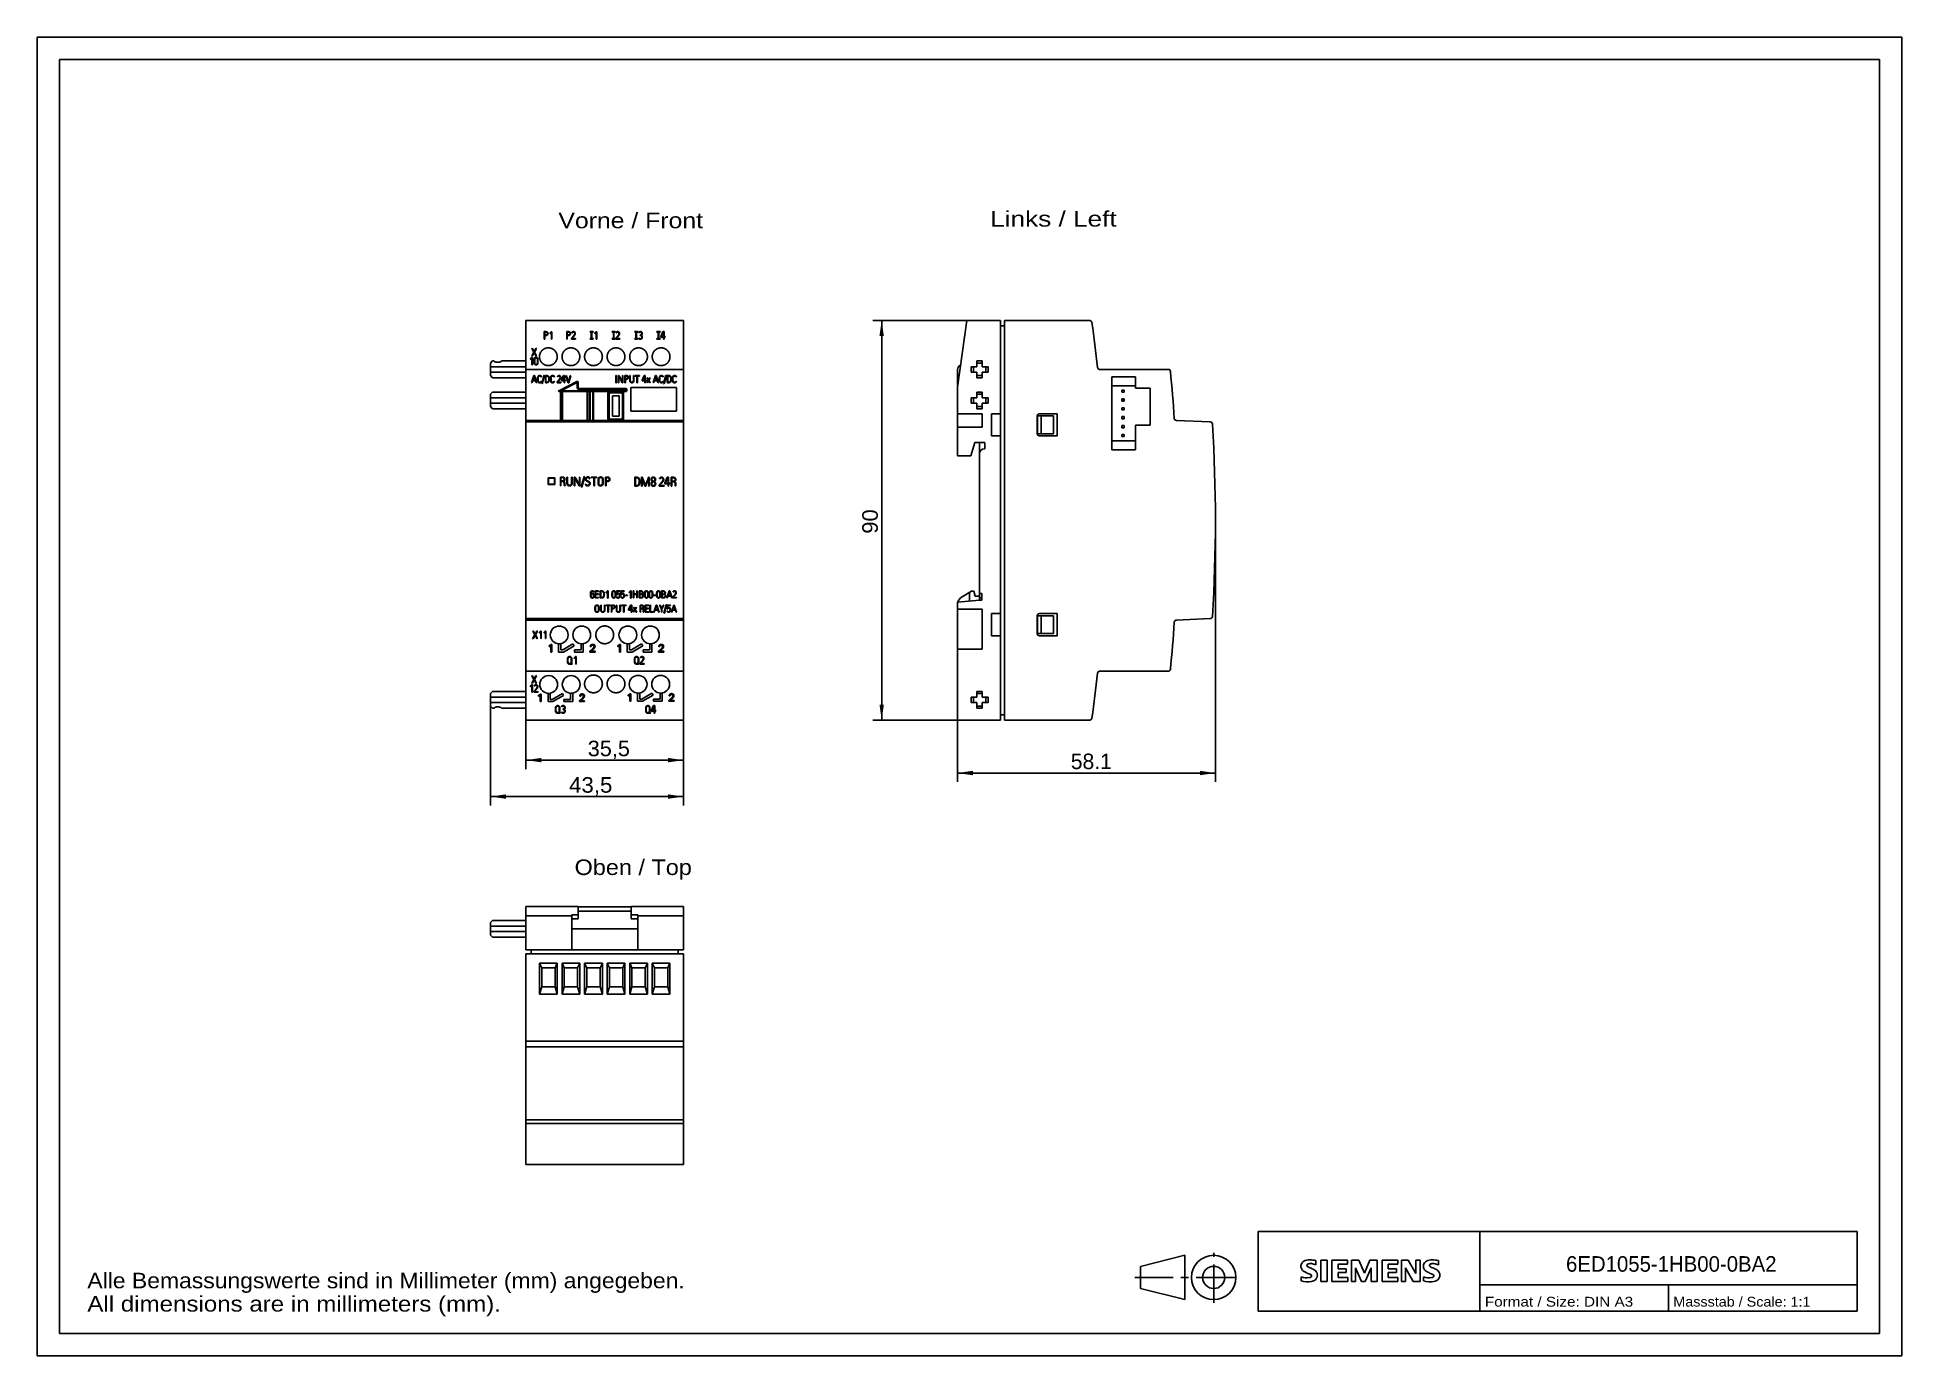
# Model space of a CAD drawing. Extents: x 0 to 420, y 0 to 297.
import ezdxf
from ezdxf.enums import TextEntityAlignment as Align

# ---------------------------------------------------------------- set-up
doc = ezdxf.new("R2010")
doc.units = 0
doc.header["$LTSCALE"] = 23.1
doc.linetypes.add('CENTER', pattern=[0.6, 0.375, -0.075, 0.075, -0.075])
for name, color, linetype in [('10000_FRONT', 7, 'CONTINUOUS'), ('10100_DIM_FRONT', 7, 'CONTINUOUS'), ('10300_FRONT_GERMAN_ENGLISH', 7, 'CONTINUOUS'), ('10500_FRONT_LABELING', 7, 'CONTINUOUS'), ('11000_LEFT', 7, 'CONTINUOUS'), ('11100_DIM_LEFT', 7, 'CONTINUOUS'), ('11300_LEFT_GERMAN_ENGLISH', 7, 'CONTINUOUS'), ('13000_TOP', 7, 'CONTINUOUS'), ('13300_TOP_GERMAN_ENGLISH', 7, 'CONTINUOUS'), ('90000_FRAME', 7, 'CONTINUOUS'), ('91000_TIP', 7, 'CONTINUOUS')]:
    doc.layers.add(name, color=color, linetype=linetype)
doc.dimstyles.get("Standard").update_dxf_attribs({"dimtxt": 2.5, "dimasz": 2.5, "dimexe": 1.25, "dimexo": 0.625, "dimtad": 1, "dimcen": 2.5, "dimazin": 3, "dimtfac": 1, "dimtmove": 0, "dimatfit": 3})

msp = doc.modelspace()

# ---------------------------------------------------------------- texts
at = {"layer": '10300_FRONT_GERMAN_ENGLISH', "linetype": 'CONTINUOUS'}
msp.add_text('Vorne / Front', height=3.5, dxfattribs=at).set_placement((117.382, 253.989), (149.965, 253.989), align=Align.FIT)
at = {"layer": '11300_LEFT_GERMAN_ENGLISH', "linetype": 'CONTINUOUS'}
msp.add_text('Links / Left', height=3.5, dxfattribs=at).set_placement((214.654, 254.352), (243.154, 254.352), align=Align.FIT)
at = {"layer": '13300_TOP_GERMAN_ENGLISH', "color": 7, "linetype": 'CONTINUOUS'}
msp.add_text('Oben / Top', height=3.5, dxfattribs=at).set_placement((121.036, 108.287), (147.453, 108.287), align=Align.FIT)
at = {"layer": '90000_FRAME', "color": 7, "linetype": 'CONTINUOUS'}
for s, height, p, p2 in [('6ED1055-1HB00-0BA2', 3.5, (344.382, 18.925), (391.799, 18.925)), ('Format / Size: DIN A3', 2.2, (326.092, 11.067), (359.511, 11.067)), ('Massstab / Scale: 1:1', 2.2, (368.545, 11.067), (399.45, 11.067))]:
    msp.add_text(s, height=height, dxfattribs=at).set_placement(p, p2, align=Align.FIT)
at = {"layer": '91000_TIP', "color": 7, "linetype": 'CONTINUOUS'}
for s, p, p2 in [('Alle Bemassungswerte sind in Millimeter (mm) angegeben.', (11.276, 15.19), (145.859, 15.19)), ('All dimensions are in millimeters (mm).', (11.276, 9.94), (104.442, 9.94))]:
    msp.add_text(s, height=3.5, dxfattribs=at).set_placement(p, p2, align=Align.FIT)

# ---------------------------------------------------------------- blocks, each defined once
blk = doc.blocks.new('*D0')
at = {"layer": '10100_DIM_FRONT', "linetype": 'CONTINUOUS'}
for p, q in [((145.579763, 188.190376), (145.579763, 132.165384)), ((110.079763, 145.840376), (110.079763, 132.165384)), ((110.079763, 134.165384), (127.829763, 134.165384)), ((145.579763, 134.165384), (127.829763, 134.165384))]:
    blk.add_line(p, q, dxfattribs=at)
for points in [[(113.579763, 134.665384), (110.079763, 134.165384), (113.579763, 133.665384)], [(142.079763, 133.665384), (145.579763, 134.165384), (142.079763, 134.665384)]]:
    blk.add_solid(points, dxfattribs=at)
blk.add_text('35,5', height=3.5, dxfattribs=at).set_placement((123.999105, 135.040384), (133.499105, 135.040384), align=Align.FIT)
blk = doc.blocks.new('*D1')
at = {"layer": '10100_DIM_FRONT', "linetype": 'CONTINUOUS'}
for p, q in [((145.58, 188.19), (145.58, 123.96)), ((102.08, 147.74), (102.08, 123.96)), ((102.08, 125.96), (123.83, 125.96)), ((145.58, 125.96), (123.83, 125.96))]:
    blk.add_line(p, q, dxfattribs=at)
for points in [[(105.58, 126.46), (102.08, 125.96), (105.58, 125.46)], [(142.08, 125.46), (145.58, 125.96), (142.08, 126.46)]]:
    blk.add_solid(points, dxfattribs=at)
blk.add_text('43,5', height=3.5, dxfattribs=at).set_placement((119.8, 126.83), (129.55, 126.83), align=Align.FIT)
blk = doc.blocks.new('*D2')
at = {"layer": '11100_DIM_LEFT', "linetype": 'CONTINUOUS'}
for p, q in [((213.172235, 233.191376), (188.215973, 233.191376)), ((190.215973, 233.191376), (190.215973, 188.191376)), ((190.215973, 143.191376), (190.215973, 188.191376)), ((212.117179, 143.191376), (188.215973, 143.191376))]:
    blk.add_line(p, q, dxfattribs=at)
for points in [[(190.715973, 229.691376), (190.215973, 233.191376), (189.715973, 229.691376)], [(189.715973, 146.691376), (190.215973, 143.191376), (190.715973, 146.691376)]]:
    blk.add_solid(points, dxfattribs=at)
blk.add_text('90', height=3.5, rotation=90, dxfattribs=at).set_placement((189.340973, 185.171508), (189.340973, 190.671508), align=Align.FIT)
blk = doc.blocks.new('*D3')
at = {"layer": '11100_DIM_LEFT', "linetype": 'CONTINUOUS'}
for p, q in [((265.39, 188.19), (265.39, 129.26)), ((207.27, 151.19), (207.27, 129.26)), ((207.27, 131.26), (236.33, 131.26)), ((265.39, 131.26), (236.33, 131.26))]:
    blk.add_line(p, q, dxfattribs=at)
for points in [[(210.77, 131.76), (207.27, 131.26), (210.77, 130.76)], [(261.89, 130.76), (265.39, 131.26), (261.89, 131.76)]]:
    blk.add_solid(points, dxfattribs=at)
blk.add_text('58.1', height=3.5, dxfattribs=at).set_placement((232.82, 132.14), (242.07, 132.14), align=Align.FIT)

# ---------------------------------------------------------------- dimensions: what is measured, and where the dimension line sits
at = {"layer": '10100_DIM_FRONT', "linetype": 'CONTINUOUS'}
for base, p1, picture, middle in [((145.58, 125.957), (102.08, 147.741), '*D1', (124.671, 128.582)), ((145.58, 134.165), (110.08, 145.84), '*D0', (128.749, 136.79))]:
    dim = msp.add_linear_dim(base=base, p1=p1, p2=(145.58, 188.19), dimstyle='Standard', dxfattribs=at)
    dim.commit()
    dim.dimension.update_dxf_attribs({"geometry": picture, "text_midpoint": middle, "dimtype": 128})
at = {"layer": '11100_DIM_LEFT', "linetype": 'CONTINUOUS'}
dim = msp.add_linear_dim(base=(190.216, 143.191), p1=(213.172, 233.191), p2=(212.117, 143.191), angle=270, dimstyle='Standard', dxfattribs=at)
dim.commit()
dim.dimension.update_dxf_attribs({"geometry": '*D2', "text_midpoint": (187.591, 187.922), "dimtype": 128})
dim = msp.add_linear_dim(base=(265.391, 131.262), p1=(207.268, 151.191), p2=(265.391, 188.191), dimstyle='Standard', dxfattribs=at)
dim.commit()
dim.dimension.update_dxf_attribs({"geometry": '*D3', "text_midpoint": (237.443, 133.887), "dimtype": 128})

# ---------------------------------------------------------------- linework, layer by layer
at = {"layer": '10000_FRONT', "color": 7, "linetype": 'CONTINUOUS'}
for p, q in [((110.08, 233.191), (110.08, 143.191)), ((110.08, 233.191), (145.58, 233.191)), ((145.58, 233.191), (145.58, 143.191)), ((102.58, 224.091), (102.08, 223.591)), ((102.08, 220.791), (102.08, 223.591)), ((102.08, 222.791), (110.08, 222.791)), ((102.58, 224.091), (102.855, 224.091)), ((103.98, 223.791), (103.48, 223.791)), ((104.604, 224.091), (110.08, 224.091)), ((102.08, 221.591), (110.08, 221.591)), ((102.08, 220.791), (102.58, 220.291)), ((102.58, 220.291), (110.08, 220.291)), ((110.08, 222.191), (145.58, 222.191)), ((117.5, 217.38), (121.539, 219.443)), ((121.63, 219.265), (117.961, 217.391)), ((121.539, 219.443), (121.63, 219.265)), ((121.63, 218.091), (121.63, 219.265)), ((121.83, 219.265), (121.63, 219.265)), ((121.83, 219.265), (121.83, 218.091)), ((102.58, 217.091), (102.08, 216.591)), ((102.08, 213.791), (102.08, 216.591)), ((102.08, 215.791), (110.08, 215.791)), ((102.08, 214.591), (110.08, 214.591)), ((102.58, 217.091), (110.08, 217.091)), ((117.961, 217.391), (117.5, 217.38)), ((117.55, 217.193), (117.545, 217.191)), ((132.58, 217.191), (117.545, 217.191)), ((117.577, 217.206), (117.55, 217.193)), ((117.638, 217.236), (117.586, 217.211)), ((117.715, 217.273), (117.638, 217.236)), ((117.809, 217.318), (117.782, 217.305)), ((117.837, 217.331), (117.809, 217.318)), ((117.83, 217.191), (117.83, 210.691)), ((117.878, 217.351), (117.837, 217.331)), ((117.906, 217.365), (117.878, 217.351)), ((117.933, 217.378), (117.906, 217.365)), ((117.93, 217.191), (117.93, 210.691)), ((117.961, 217.391), (117.933, 217.378)), ((117.961, 217.391), (132.78, 217.391)), ((118.295, 217.191), (118.295, 210.691)), ((118.311, 217.191), (118.311, 210.691)), ((121.83, 218.091), (121.63, 218.091)), ((122.03, 217.891), (122.03, 217.691)), ((122.03, 217.891), (132.58, 217.891)), ((122.03, 217.691), (132.78, 217.691)), ((123.839, 210.691), (123.839, 217.191)), ((124.33, 217.191), (124.33, 210.691)), ((124.53, 217.191), (124.53, 210.691)), ((125.13, 217.191), (125.13, 210.691)), ((125.33, 217.191), (125.33, 210.691)), ((128.53, 211.241), (128.53, 216.641)), ((128.83, 216.641), (128.53, 216.641)), ((128.83, 216.641), (128.83, 211.241)), ((129.01, 216.916), (128.89, 217.191)), ((129.13, 216.941), (129.13, 217.191)), ((131.53, 216.941), (129.13, 216.941)), ((129.567, 211.679), (129.567, 216.204)), ((129.567, 216.204), (131.093, 216.204)), ((131.093, 216.204), (131.093, 211.679)), ((131.53, 216.941), (131.53, 217.191)), ((131.65, 216.916), (131.77, 217.191)), ((131.805, 216.761), (132.08, 216.881)), ((131.83, 211.241), (131.83, 216.641)), ((132.08, 216.641), (131.83, 216.641)), ((132.08, 210.691), (132.08, 217.191)), ((132.58, 217.191), (132.58, 217.891)), ((132.78, 217.691), (132.78, 217.391)), ((133.7, 212.811), (133.7, 218.071)), ((133.7, 218.071), (143.96, 218.071)), ((143.96, 218.071), (143.96, 212.811)), ((102.08, 213.791), (102.58, 213.291)), ((102.58, 213.291), (110.08, 213.291)), ((110.08, 210.672), (145.58, 210.672)), ((110.08, 210.339), (145.58, 210.339)), ((117.83, 210.691), (132.08, 210.691)), ((128.83, 211.241), (128.53, 211.241)), ((129.01, 210.966), (128.89, 210.691)), ((129.13, 210.941), (129.13, 210.691)), ((129.13, 210.941), (131.53, 210.941)), ((131.093, 211.679), (129.567, 211.679)), ((131.53, 210.941), (131.53, 210.691)), ((131.65, 210.966), (131.77, 210.691)), ((131.805, 211.121), (132.08, 211.002)), ((131.83, 211.241), (132.08, 211.241)), ((143.96, 212.811), (133.7, 212.811)), ((115.08, 197.749), (115.08, 196.248)), ((116.58, 197.749), (115.08, 197.749)), ((115.18, 197.649), (115.18, 196.348)), ((116.48, 197.649), (115.18, 197.649)), ((116.48, 196.348), (116.48, 197.649)), ((116.58, 196.248), (116.58, 197.749)), ((115.08, 196.248), (116.58, 196.248)), ((115.18, 196.348), (116.48, 196.348)), ((110.08, 166.044), (145.58, 166.044)), ((110.08, 165.711), (145.58, 165.711)), ((117.428, 160.374), (117.428, 158.521)), ((117.924, 160.374), (117.428, 160.374)), ((117.924, 159.022), (117.924, 160.374)), ((120.675, 160.339), (118.39, 159.022)), ((118.523, 158.521), (120.925, 159.906)), ((120.925, 159.906), (120.675, 160.339)), ((122.505, 160.381), (122.505, 159.021)), ((123.005, 160.381), (122.505, 160.381)), ((123.005, 158.521), (123.005, 160.381)), ((132.892, 160.374), (132.892, 158.521)), ((133.389, 160.374), (132.892, 160.374)), ((133.389, 159.022), (133.389, 160.374)), ((136.139, 160.339), (133.855, 159.022)), ((133.987, 158.521), (136.389, 159.906)), ((136.389, 159.906), (136.139, 160.339)), ((137.97, 160.381), (137.97, 159.021)), ((138.47, 160.381), (137.97, 160.381)), ((138.47, 158.521), (138.47, 160.381)), ((117.428, 158.521), (118.523, 158.521)), ((118.39, 159.022), (117.924, 159.022)), ((121.006, 159.021), (121.006, 158.521)), ((122.505, 159.021), (121.006, 159.021)), ((121.006, 158.521), (123.005, 158.521)), ((132.892, 158.521), (133.987, 158.521)), ((133.855, 159.022), (133.389, 159.022)), ((136.47, 159.021), (136.47, 158.521)), ((137.97, 159.021), (136.47, 159.021)), ((136.47, 158.521), (138.47, 158.521)), ((110.08, 154.191), (145.58, 154.191)), ((102.58, 149.641), (102.08, 149.141)), ((102.08, 146.341), (102.08, 149.141)), ((102.08, 148.341), (110.08, 148.341)), ((102.08, 147.141), (110.08, 147.141)), ((102.58, 149.641), (110.08, 149.641)), ((115.052, 149.21), (115.052, 147.357)), ((115.548, 149.21), (115.052, 149.21)), ((115.052, 147.357), (116.147, 147.357)), ((115.548, 147.858), (115.548, 149.21)), ((116.014, 147.858), (115.548, 147.858)), ((118.299, 149.175), (116.014, 147.858)), ((116.147, 147.357), (118.549, 148.742)), ((118.549, 148.742), (118.299, 149.175)), ((118.629, 147.857), (118.629, 147.357)), ((120.129, 147.857), (118.629, 147.857)), ((118.629, 147.357), (120.629, 147.357)), ((120.129, 149.217), (120.129, 147.857)), ((120.629, 149.217), (120.129, 149.217)), ((120.629, 147.357), (120.629, 149.217)), ((135.21, 149.269), (135.21, 147.416)), ((135.707, 149.269), (135.21, 149.269)), ((135.21, 147.416), (136.305, 147.416)), ((135.707, 147.917), (135.707, 149.269)), ((136.173, 147.917), (135.707, 147.917)), ((138.458, 149.234), (136.173, 147.917)), ((136.305, 147.416), (138.707, 148.801)), ((138.707, 148.801), (138.458, 149.234)), ((138.788, 147.916), (138.788, 147.416)), ((140.288, 147.916), (138.788, 147.916)), ((138.788, 147.416), (140.788, 147.416)), ((140.288, 149.276), (140.288, 147.916)), ((140.788, 149.276), (140.288, 149.276)), ((140.788, 147.416), (140.788, 149.276)), ((102.08, 146.341), (102.58, 145.841)), ((102.58, 145.841), (102.855, 145.841)), ((103.48, 146.141), (103.98, 146.141)), ((104.604, 145.841), (110.08, 145.841)), ((145.58, 143.191), (110.08, 143.191))]:
    msp.add_line(p, q, dxfattribs=at)
for points in [[(117.13, 225.041), (117.13, 225.063), (117.129, 225.084), (117.129, 225.105), (117.128, 225.127), (117.127, 225.148), (117.126, 225.169), (117.124, 225.19), (117.122, 225.212), (117.121, 225.233), (117.118, 225.254), (117.116, 225.275), (117.114, 225.296), (117.111, 225.317), (117.108, 225.338), (117.104, 225.358), (117.101, 225.379), (117.097, 225.4), (117.093, 225.421), (117.089, 225.442), (117.085, 225.462), (117.08, 225.483), (117.076, 225.504), (117.071, 225.524), (117.065, 225.545), (117.06, 225.565), (117.054, 225.586), (117.048, 225.606), (117.042, 225.626), (117.036, 225.647), (117.029, 225.667), (117.023, 225.687), (117.016, 225.708), (117.008, 225.728), (117.001, 225.748), (116.993, 225.768), (116.985, 225.788), (116.977, 225.807), (116.969, 225.827), (116.961, 225.846), (116.952, 225.866), (116.943, 225.885), (116.934, 225.904), (116.925, 225.923), (116.915, 225.942), (116.906, 225.961), (116.896, 225.98), (116.886, 225.998), (116.876, 226.017), (116.865, 226.035), (116.855, 226.054), (116.844, 226.072), (116.833, 226.09), (116.822, 226.108), (116.81, 226.126), (116.799, 226.143), (116.787, 226.161), (116.775, 226.179), (116.763, 226.196), (116.75, 226.213), (116.738, 226.231), (116.725, 226.248), (116.712, 226.265), (116.699, 226.282), (116.685, 226.298), (116.672, 226.315), (116.658, 226.331), (116.644, 226.348), (116.63, 226.364), (116.616, 226.38), (116.602, 226.395), (116.587, 226.411), (116.573, 226.426), (116.558, 226.442), (116.543, 226.457), (116.528, 226.472), (116.512, 226.486), (116.497, 226.501), (116.482, 226.515), (116.466, 226.53), (116.45, 226.544), (116.434, 226.558), (116.418, 226.571), (116.402, 226.585), (116.385, 226.598), (116.369, 226.612), (116.352, 226.625), (116.335, 226.638), (116.318, 226.65), (116.301, 226.663), (116.283, 226.675), (116.266, 226.687), (116.248, 226.699), (116.23, 226.711), (116.212, 226.723), (116.194, 226.735), (116.176, 226.746), (116.158, 226.757), (116.139, 226.768), (116.121, 226.779), (116.102, 226.789), (116.083, 226.799), (116.064, 226.81), (116.045, 226.819), (116.026, 226.829), (116.007, 226.839), (115.988, 226.848), (115.969, 226.857), (115.95, 226.866), (115.93, 226.874), (115.911, 226.883), (115.891, 226.891), (115.871, 226.899), (115.852, 226.907), (115.832, 226.914), (115.812, 226.922), (115.792, 226.929), (115.772, 226.936), (115.751, 226.942), (115.731, 226.949), (115.711, 226.955), (115.69, 226.961), (115.67, 226.967), (115.649, 226.973), (115.628, 226.978), (115.608, 226.983), (115.587, 226.988), (115.566, 226.993), (115.545, 226.998), (115.524, 227.002), (115.503, 227.006), (115.481, 227.01), (115.46, 227.014), (115.439, 227.017), (115.418, 227.02), (115.397, 227.023), (115.376, 227.026), (115.355, 227.029), (115.333, 227.031), (115.312, 227.033), (115.291, 227.035), (115.27, 227.036), (115.249, 227.038), (115.227, 227.039), (115.206, 227.04), (115.185, 227.041), (115.164, 227.041), (115.142, 227.041), (115.121, 227.041), (115.1, 227.041), (115.078, 227.041), (115.057, 227.04), (115.036, 227.039), (115.014, 227.038), (114.993, 227.037), (114.972, 227.035), (114.95, 227.033), (114.929, 227.031), (114.908, 227.029), (114.886, 227.027), (114.865, 227.024), (114.844, 227.021), (114.822, 227.018), (114.801, 227.014), (114.78, 227.011), (114.759, 227.007), (114.738, 227.003), (114.717, 226.998), (114.696, 226.994), (114.675, 226.989), (114.655, 226.984), (114.634, 226.979), (114.614, 226.974), (114.593, 226.968), (114.573, 226.962), (114.552, 226.956), (114.532, 226.95), (114.512, 226.943), (114.491, 226.937), (114.471, 226.93), (114.451, 226.923), (114.431, 226.915), (114.411, 226.908), (114.392, 226.9), (114.372, 226.892), (114.352, 226.884), (114.332, 226.876), (114.313, 226.867), (114.293, 226.858), (114.274, 226.849), (114.254, 226.84), (114.235, 226.83), (114.216, 226.82), (114.197, 226.81), (114.178, 226.8), (114.159, 226.79), (114.141, 226.78), (114.122, 226.769), (114.104, 226.758), (114.085, 226.747)], [(122.21, 225.041), (122.21, 225.063), (122.209, 225.084), (122.209, 225.105), (122.208, 225.127), (122.207, 225.148), (122.206, 225.169), (122.204, 225.19), (122.202, 225.212), (122.201, 225.233), (122.198, 225.254), (122.196, 225.275), (122.194, 225.296), (122.191, 225.317), (122.188, 225.338), (122.184, 225.358), (122.181, 225.379), (122.177, 225.4), (122.173, 225.421), (122.169, 225.442), (122.165, 225.462), (122.16, 225.483), (122.156, 225.504), (122.151, 225.524), (122.145, 225.545), (122.14, 225.565), (122.134, 225.586), (122.128, 225.606), (122.122, 225.626), (122.116, 225.647), (122.109, 225.667), (122.103, 225.687), (122.096, 225.708), (122.088, 225.728), (122.081, 225.748), (122.073, 225.768), (122.065, 225.788), (122.057, 225.807), (122.049, 225.827), (122.041, 225.846), (122.032, 225.866), (122.023, 225.885), (122.014, 225.904), (122.005, 225.923), (121.995, 225.942), (121.986, 225.961), (121.976, 225.98), (121.966, 225.998), (121.956, 226.017), (121.945, 226.035), (121.935, 226.054), (121.924, 226.072), (121.913, 226.09), (121.902, 226.108), (121.89, 226.126), (121.879, 226.143), (121.867, 226.161), (121.855, 226.179), (121.843, 226.196), (121.83, 226.213), (121.818, 226.231), (121.805, 226.248), (121.792, 226.265), (121.779, 226.282), (121.765, 226.298), (121.752, 226.315), (121.738, 226.331), (121.724, 226.348), (121.71, 226.364), (121.696, 226.38), (121.682, 226.395), (121.667, 226.411), (121.653, 226.426), (121.638, 226.442), (121.623, 226.457), (121.608, 226.472), (121.592, 226.486), (121.577, 226.501), (121.562, 226.515), (121.546, 226.53), (121.53, 226.544), (121.514, 226.558), (121.498, 226.571), (121.482, 226.585), (121.465, 226.598), (121.449, 226.612), (121.432, 226.625), (121.415, 226.638), (121.398, 226.65), (121.381, 226.663), (121.363, 226.675), (121.346, 226.687), (121.328, 226.699), (121.31, 226.711), (121.292, 226.723), (121.274, 226.735), (121.256, 226.746), (121.238, 226.757), (121.219, 226.768), (121.201, 226.779), (121.182, 226.789), (121.163, 226.799), (121.144, 226.81), (121.125, 226.819), (121.106, 226.829), (121.087, 226.839), (121.068, 226.848), (121.049, 226.857), (121.03, 226.866), (121.01, 226.874), (120.991, 226.883), (120.971, 226.891), (120.951, 226.899), (120.932, 226.907), (120.912, 226.914), (120.892, 226.922), (120.872, 226.929), (120.852, 226.936), (120.831, 226.942), (120.811, 226.949), (120.791, 226.955), (120.77, 226.961), (120.75, 226.967), (120.729, 226.973), (120.708, 226.978), (120.688, 226.983), (120.667, 226.988), (120.646, 226.993), (120.625, 226.998), (120.604, 227.002), (120.583, 227.006), (120.561, 227.01), (120.54, 227.014), (120.519, 227.017), (120.498, 227.02), (120.477, 227.023), (120.456, 227.026), (120.435, 227.029), (120.413, 227.031), (120.392, 227.033), (120.371, 227.035), (120.35, 227.036), (120.329, 227.038), (120.307, 227.039), (120.286, 227.04), (120.265, 227.041), (120.244, 227.041), (120.222, 227.041), (120.201, 227.041), (120.18, 227.041), (120.158, 227.041), (120.137, 227.04), (120.116, 227.039), (120.094, 227.038), (120.073, 227.037), (120.052, 227.035), (120.03, 227.033), (120.009, 227.031), (119.988, 227.029), (119.966, 227.027), (119.945, 227.024), (119.924, 227.021), (119.902, 227.018), (119.881, 227.014), (119.86, 227.011), (119.839, 227.007), (119.818, 227.003), (119.797, 226.998), (119.776, 226.994), (119.755, 226.989), (119.735, 226.984), (119.714, 226.979), (119.694, 226.974), (119.673, 226.968), (119.653, 226.962), (119.632, 226.956), (119.612, 226.95), (119.592, 226.943), (119.571, 226.937), (119.551, 226.93), (119.531, 226.923), (119.511, 226.915), (119.491, 226.908), (119.472, 226.9), (119.452, 226.892), (119.432, 226.884), (119.412, 226.876), (119.393, 226.867), (119.373, 226.858), (119.354, 226.849), (119.334, 226.84), (119.315, 226.83), (119.296, 226.82), (119.277, 226.81), (119.258, 226.8), (119.239, 226.79), (119.221, 226.78), (119.202, 226.769), (119.184, 226.758), (119.165, 226.747)], [(127.29, 225.041), (127.29, 225.063), (127.289, 225.084), (127.289, 225.105), (127.288, 225.127), (127.287, 225.148), (127.286, 225.169), (127.284, 225.19), (127.282, 225.212), (127.281, 225.233), (127.278, 225.254), (127.276, 225.275), (127.274, 225.296), (127.271, 225.317), (127.268, 225.338), (127.264, 225.358), (127.261, 225.379), (127.257, 225.4), (127.253, 225.421), (127.249, 225.442), (127.245, 225.462), (127.24, 225.483), (127.236, 225.504), (127.231, 225.524), (127.225, 225.545), (127.22, 225.565), (127.214, 225.586), (127.208, 225.606), (127.202, 225.626), (127.196, 225.647), (127.189, 225.667), (127.183, 225.687), (127.176, 225.708), (127.168, 225.728), (127.161, 225.748), (127.153, 225.768), (127.145, 225.788), (127.137, 225.807), (127.129, 225.827), (127.121, 225.846), (127.112, 225.866), (127.103, 225.885), (127.094, 225.904), (127.085, 225.923), (127.075, 225.942), (127.066, 225.961), (127.056, 225.98), (127.046, 225.998), (127.036, 226.017), (127.025, 226.035), (127.015, 226.054), (127.004, 226.072), (126.993, 226.09), (126.982, 226.108), (126.97, 226.126), (126.959, 226.143), (126.947, 226.161), (126.935, 226.179), (126.923, 226.196), (126.91, 226.213), (126.898, 226.231), (126.885, 226.248), (126.872, 226.265), (126.859, 226.282), (126.845, 226.298), (126.832, 226.315), (126.818, 226.331), (126.804, 226.348), (126.79, 226.364), (126.776, 226.38), (126.762, 226.395), (126.747, 226.411), (126.733, 226.426), (126.718, 226.442), (126.703, 226.457), (126.688, 226.472), (126.672, 226.486), (126.657, 226.501), (126.642, 226.515), (126.626, 226.53), (126.61, 226.544), (126.594, 226.558), (126.578, 226.571), (126.562, 226.585), (126.545, 226.598), (126.529, 226.612), (126.512, 226.625), (126.495, 226.638), (126.478, 226.65), (126.461, 226.663), (126.443, 226.675), (126.426, 226.687), (126.408, 226.699), (126.39, 226.711), (126.372, 226.723), (126.354, 226.735), (126.336, 226.746), (126.318, 226.757), (126.299, 226.768), (126.281, 226.779), (126.262, 226.789), (126.243, 226.799), (126.224, 226.81), (126.205, 226.819), (126.186, 226.829), (126.167, 226.839), (126.148, 226.848), (126.129, 226.857), (126.11, 226.866), (126.09, 226.874), (126.071, 226.883), (126.051, 226.891), (126.031, 226.899), (126.012, 226.907), (125.992, 226.914), (125.972, 226.922), (125.952, 226.929), (125.932, 226.936), (125.911, 226.942), (125.891, 226.949), (125.871, 226.955), (125.85, 226.961), (125.83, 226.967), (125.809, 226.973), (125.788, 226.978), (125.768, 226.983), (125.747, 226.988), (125.726, 226.993), (125.705, 226.998), (125.684, 227.002), (125.663, 227.006), (125.641, 227.01), (125.62, 227.014), (125.599, 227.017), (125.578, 227.02), (125.557, 227.023), (125.536, 227.026), (125.515, 227.029), (125.493, 227.031), (125.472, 227.033), (125.451, 227.035), (125.43, 227.036), (125.409, 227.038), (125.387, 227.039), (125.366, 227.04), (125.345, 227.041), (125.324, 227.041), (125.302, 227.041), (125.281, 227.041), (125.26, 227.041), (125.238, 227.041), (125.217, 227.04), (125.196, 227.039), (125.174, 227.038), (125.153, 227.037), (125.132, 227.035), (125.11, 227.033), (125.089, 227.031), (125.068, 227.029), (125.046, 227.027), (125.025, 227.024), (125.004, 227.021), (124.982, 227.018), (124.961, 227.014), (124.94, 227.011), (124.919, 227.007), (124.898, 227.003), (124.877, 226.998), (124.856, 226.994), (124.835, 226.989), (124.815, 226.984), (124.794, 226.979), (124.774, 226.974), (124.753, 226.968), (124.733, 226.962), (124.712, 226.956), (124.692, 226.95), (124.672, 226.943), (124.651, 226.937), (124.631, 226.93), (124.611, 226.923), (124.591, 226.915), (124.571, 226.908), (124.552, 226.9), (124.532, 226.892), (124.512, 226.884), (124.492, 226.876), (124.473, 226.867), (124.453, 226.858), (124.434, 226.849), (124.414, 226.84), (124.395, 226.83), (124.376, 226.82), (124.357, 226.81), (124.338, 226.8), (124.319, 226.79), (124.301, 226.78), (124.282, 226.769), (124.264, 226.758), (124.245, 226.747)], [(132.37, 225.041), (132.37, 225.063), (132.369, 225.084), (132.369, 225.105), (132.368, 225.127), (132.367, 225.148), (132.366, 225.169), (132.364, 225.19), (132.362, 225.212), (132.361, 225.233), (132.358, 225.254), (132.356, 225.275), (132.354, 225.296), (132.351, 225.317), (132.348, 225.338), (132.344, 225.358), (132.341, 225.379), (132.337, 225.4), (132.333, 225.421), (132.329, 225.442), (132.325, 225.462), (132.32, 225.483), (132.316, 225.504), (132.311, 225.524), (132.305, 225.545), (132.3, 225.565), (132.294, 225.586), (132.288, 225.606), (132.282, 225.626), (132.276, 225.647), (132.269, 225.667), (132.263, 225.687), (132.256, 225.708), (132.248, 225.728), (132.241, 225.748), (132.233, 225.768), (132.225, 225.788), (132.217, 225.807), (132.209, 225.827), (132.201, 225.846), (132.192, 225.866), (132.183, 225.885), (132.174, 225.904), (132.165, 225.923), (132.155, 225.942), (132.146, 225.961), (132.136, 225.98), (132.126, 225.998), (132.116, 226.017), (132.105, 226.035), (132.095, 226.054), (132.084, 226.072), (132.073, 226.09), (132.062, 226.108), (132.05, 226.126), (132.039, 226.143), (132.027, 226.161), (132.015, 226.179), (132.003, 226.196), (131.99, 226.213), (131.978, 226.231), (131.965, 226.248), (131.952, 226.265), (131.939, 226.282), (131.925, 226.298), (131.912, 226.315), (131.898, 226.331), (131.884, 226.348), (131.87, 226.364), (131.856, 226.38), (131.842, 226.395), (131.827, 226.411), (131.813, 226.426), (131.798, 226.442), (131.783, 226.457), (131.768, 226.472), (131.752, 226.486), (131.737, 226.501), (131.722, 226.515), (131.706, 226.53), (131.69, 226.544), (131.674, 226.558), (131.658, 226.571), (131.642, 226.585), (131.625, 226.598), (131.609, 226.612), (131.592, 226.625), (131.575, 226.638), (131.558, 226.65), (131.541, 226.663), (131.523, 226.675), (131.506, 226.687), (131.488, 226.699), (131.47, 226.711), (131.452, 226.723), (131.434, 226.735), (131.416, 226.746), (131.398, 226.757), (131.379, 226.768), (131.361, 226.779), (131.342, 226.789), (131.323, 226.799), (131.304, 226.81), (131.285, 226.819), (131.266, 226.829), (131.247, 226.839), (131.228, 226.848), (131.209, 226.857), (131.19, 226.866), (131.17, 226.874), (131.151, 226.883), (131.131, 226.891), (131.111, 226.899), (131.092, 226.907), (131.072, 226.914), (131.052, 226.922), (131.032, 226.929), (131.012, 226.936), (130.991, 226.942), (130.971, 226.949), (130.951, 226.955), (130.93, 226.961), (130.91, 226.967), (130.889, 226.973), (130.868, 226.978), (130.848, 226.983), (130.827, 226.988), (130.806, 226.993), (130.785, 226.998), (130.764, 227.002), (130.743, 227.006), (130.721, 227.01), (130.7, 227.014), (130.679, 227.017), (130.658, 227.02), (130.637, 227.023), (130.616, 227.026), (130.595, 227.029), (130.573, 227.031), (130.552, 227.033), (130.531, 227.035), (130.51, 227.036), (130.489, 227.038), (130.467, 227.039), (130.446, 227.04), (130.425, 227.041), (130.404, 227.041), (130.382, 227.041), (130.361, 227.041), (130.34, 227.041), (130.318, 227.041), (130.297, 227.04), (130.276, 227.039), (130.254, 227.038), (130.233, 227.037), (130.212, 227.035), (130.19, 227.033), (130.169, 227.031), (130.148, 227.029), (130.126, 227.027), (130.105, 227.024), (130.084, 227.021), (130.062, 227.018), (130.041, 227.014), (130.02, 227.011), (129.999, 227.007), (129.978, 227.003), (129.957, 226.998), (129.936, 226.994), (129.915, 226.989), (129.895, 226.984), (129.874, 226.979), (129.854, 226.974), (129.833, 226.968), (129.813, 226.962), (129.792, 226.956), (129.772, 226.95), (129.752, 226.943), (129.731, 226.937), (129.711, 226.93), (129.691, 226.923), (129.671, 226.915), (129.651, 226.908), (129.632, 226.9), (129.612, 226.892), (129.592, 226.884), (129.572, 226.876), (129.553, 226.867), (129.533, 226.858), (129.514, 226.849), (129.494, 226.84), (129.475, 226.83), (129.456, 226.82), (129.437, 226.81), (129.418, 226.8), (129.399, 226.79), (129.381, 226.78), (129.362, 226.769), (129.344, 226.758), (129.325, 226.747)], [(137.45, 225.041), (137.45, 225.063), (137.449, 225.084), (137.449, 225.105), (137.448, 225.127), (137.447, 225.148), (137.446, 225.169), (137.444, 225.19), (137.442, 225.212), (137.441, 225.233), (137.438, 225.254), (137.436, 225.275), (137.434, 225.296), (137.431, 225.317), (137.428, 225.338), (137.424, 225.358), (137.421, 225.379), (137.417, 225.4), (137.413, 225.421), (137.409, 225.442), (137.405, 225.462), (137.4, 225.483), (137.396, 225.504), (137.391, 225.524), (137.385, 225.545), (137.38, 225.565), (137.374, 225.586), (137.368, 225.606), (137.362, 225.626), (137.356, 225.647), (137.349, 225.667), (137.343, 225.687), (137.336, 225.708), (137.328, 225.728), (137.321, 225.748), (137.313, 225.768), (137.305, 225.788), (137.297, 225.807), (137.289, 225.827), (137.281, 225.846), (137.272, 225.866), (137.263, 225.885), (137.254, 225.904), (137.245, 225.923), (137.235, 225.942), (137.226, 225.961), (137.216, 225.98), (137.206, 225.998), (137.196, 226.017), (137.185, 226.035), (137.175, 226.054), (137.164, 226.072), (137.153, 226.09), (137.142, 226.108), (137.13, 226.126), (137.119, 226.143), (137.107, 226.161), (137.095, 226.179), (137.083, 226.196), (137.07, 226.213), (137.058, 226.231), (137.045, 226.248), (137.032, 226.265), (137.019, 226.282), (137.005, 226.298), (136.992, 226.315), (136.978, 226.331), (136.964, 226.348), (136.95, 226.364), (136.936, 226.38), (136.922, 226.395), (136.907, 226.411), (136.893, 226.426), (136.878, 226.442), (136.863, 226.457), (136.848, 226.472), (136.832, 226.486), (136.817, 226.501), (136.802, 226.515), (136.786, 226.53), (136.77, 226.544), (136.754, 226.558), (136.738, 226.571), (136.722, 226.585), (136.705, 226.598), (136.689, 226.612), (136.672, 226.625), (136.655, 226.638), (136.638, 226.65), (136.621, 226.663), (136.603, 226.675), (136.586, 226.687), (136.568, 226.699), (136.55, 226.711), (136.532, 226.723), (136.514, 226.735), (136.496, 226.746), (136.478, 226.757), (136.459, 226.768), (136.441, 226.779), (136.422, 226.789), (136.403, 226.799), (136.384, 226.81), (136.365, 226.819), (136.346, 226.829), (136.327, 226.839), (136.308, 226.848), (136.289, 226.857), (136.27, 226.866), (136.25, 226.874), (136.231, 226.883), (136.211, 226.891), (136.191, 226.899), (136.172, 226.907), (136.152, 226.914), (136.132, 226.922), (136.112, 226.929), (136.092, 226.936), (136.071, 226.942), (136.051, 226.949), (136.031, 226.955), (136.01, 226.961), (135.99, 226.967), (135.969, 226.973), (135.948, 226.978), (135.928, 226.983), (135.907, 226.988), (135.886, 226.993), (135.865, 226.998), (135.844, 227.002), (135.823, 227.006), (135.801, 227.01), (135.78, 227.014), (135.759, 227.017), (135.738, 227.02), (135.717, 227.023), (135.696, 227.026), (135.675, 227.029), (135.653, 227.031), (135.632, 227.033), (135.611, 227.035), (135.59, 227.036), (135.569, 227.038), (135.547, 227.039), (135.526, 227.04), (135.505, 227.041), (135.484, 227.041), (135.462, 227.041), (135.441, 227.041), (135.42, 227.041), (135.398, 227.041), (135.377, 227.04), (135.356, 227.039), (135.334, 227.038), (135.313, 227.037), (135.292, 227.035), (135.27, 227.033), (135.249, 227.031), (135.228, 227.029), (135.206, 227.027), (135.185, 227.024), (135.164, 227.021), (135.142, 227.018), (135.121, 227.014), (135.1, 227.011), (135.079, 227.007), (135.058, 227.003), (135.037, 226.998), (135.016, 226.994), (134.995, 226.989), (134.975, 226.984), (134.954, 226.979), (134.934, 226.974), (134.913, 226.968), (134.893, 226.962), (134.872, 226.956), (134.852, 226.95), (134.832, 226.943), (134.811, 226.937), (134.791, 226.93), (134.771, 226.923), (134.751, 226.915), (134.731, 226.908), (134.712, 226.9), (134.692, 226.892), (134.672, 226.884), (134.652, 226.876), (134.633, 226.867), (134.613, 226.858), (134.594, 226.849), (134.574, 226.84), (134.555, 226.83), (134.536, 226.82), (134.517, 226.81), (134.498, 226.8), (134.479, 226.79), (134.461, 226.78), (134.442, 226.769), (134.424, 226.758), (134.405, 226.747)], [(142.53, 225.041), (142.53, 225.063), (142.529, 225.084), (142.529, 225.105), (142.528, 225.127), (142.527, 225.148), (142.526, 225.169), (142.524, 225.19), (142.522, 225.212), (142.521, 225.233), (142.518, 225.254), (142.516, 225.275), (142.514, 225.296), (142.511, 225.317), (142.508, 225.338), (142.504, 225.358), (142.501, 225.379), (142.497, 225.4), (142.493, 225.421), (142.489, 225.442), (142.485, 225.462), (142.48, 225.483), (142.476, 225.504), (142.471, 225.524), (142.465, 225.545), (142.46, 225.565), (142.454, 225.586), (142.448, 225.606), (142.442, 225.626), (142.436, 225.647), (142.429, 225.667), (142.423, 225.687), (142.416, 225.708), (142.408, 225.728), (142.401, 225.748), (142.393, 225.768), (142.385, 225.788), (142.377, 225.807), (142.369, 225.827), (142.361, 225.846), (142.352, 225.866), (142.343, 225.885), (142.334, 225.904), (142.325, 225.923), (142.315, 225.942), (142.306, 225.961), (142.296, 225.98), (142.286, 225.998), (142.276, 226.017), (142.265, 226.035), (142.255, 226.054), (142.244, 226.072), (142.233, 226.09), (142.222, 226.108), (142.21, 226.126), (142.199, 226.143), (142.187, 226.161), (142.175, 226.179), (142.163, 226.196), (142.15, 226.213), (142.138, 226.231), (142.125, 226.248), (142.112, 226.265), (142.099, 226.282), (142.085, 226.298), (142.072, 226.315), (142.058, 226.331), (142.044, 226.348), (142.03, 226.364), (142.016, 226.38), (142.002, 226.395), (141.987, 226.411), (141.973, 226.426), (141.958, 226.442), (141.943, 226.457), (141.928, 226.472), (141.912, 226.486), (141.897, 226.501), (141.882, 226.515), (141.866, 226.53), (141.85, 226.544), (141.834, 226.558), (141.818, 226.571), (141.802, 226.585), (141.785, 226.598), (141.769, 226.612), (141.752, 226.625), (141.735, 226.638), (141.718, 226.65), (141.701, 226.663), (141.683, 226.675), (141.666, 226.687), (141.648, 226.699), (141.63, 226.711), (141.612, 226.723), (141.594, 226.735), (141.576, 226.746), (141.558, 226.757), (141.539, 226.768), (141.521, 226.779), (141.502, 226.789), (141.483, 226.799), (141.464, 226.81), (141.445, 226.819), (141.426, 226.829), (141.407, 226.839), (141.388, 226.848), (141.369, 226.857), (141.35, 226.866), (141.33, 226.874), (141.311, 226.883), (141.291, 226.891), (141.271, 226.899), (141.252, 226.907), (141.232, 226.914), (141.212, 226.922), (141.192, 226.929), (141.172, 226.936), (141.151, 226.942), (141.131, 226.949), (141.111, 226.955), (141.09, 226.961), (141.07, 226.967), (141.049, 226.973), (141.028, 226.978), (141.008, 226.983), (140.987, 226.988), (140.966, 226.993), (140.945, 226.998), (140.924, 227.002), (140.903, 227.006), (140.881, 227.01), (140.86, 227.014), (140.839, 227.017), (140.818, 227.02), (140.797, 227.023), (140.776, 227.026), (140.755, 227.029), (140.733, 227.031), (140.712, 227.033), (140.691, 227.035), (140.67, 227.036), (140.649, 227.038), (140.627, 227.039), (140.606, 227.04), (140.585, 227.041), (140.564, 227.041), (140.542, 227.041), (140.521, 227.041), (140.5, 227.041), (140.478, 227.041), (140.457, 227.04), (140.436, 227.039), (140.414, 227.038), (140.393, 227.037), (140.372, 227.035), (140.35, 227.033), (140.329, 227.031), (140.308, 227.029), (140.286, 227.027), (140.265, 227.024), (140.244, 227.021), (140.222, 227.018), (140.201, 227.014), (140.18, 227.011), (140.159, 227.007), (140.138, 227.003), (140.117, 226.998), (140.096, 226.994), (140.075, 226.989), (140.055, 226.984), (140.034, 226.979), (140.014, 226.974), (139.993, 226.968), (139.973, 226.962), (139.952, 226.956), (139.932, 226.95), (139.912, 226.943), (139.891, 226.937), (139.871, 226.93), (139.851, 226.923), (139.831, 226.915), (139.811, 226.908), (139.792, 226.9), (139.772, 226.892), (139.752, 226.884), (139.732, 226.876), (139.713, 226.867), (139.693, 226.858), (139.674, 226.849), (139.654, 226.84), (139.635, 226.83), (139.616, 226.82), (139.597, 226.81), (139.578, 226.8), (139.559, 226.79), (139.541, 226.78), (139.522, 226.769), (139.504, 226.758), (139.485, 226.747)], [(114.085, 226.747), (114.067, 226.736), (114.049, 226.724), (114.032, 226.713), (114.014, 226.701), (113.996, 226.689), (113.979, 226.677), (113.962, 226.665), (113.944, 226.652), (113.927, 226.64), (113.911, 226.627), (113.894, 226.614), (113.877, 226.601), (113.861, 226.587), (113.844, 226.574), (113.828, 226.56), (113.812, 226.546), (113.796, 226.532), (113.78, 226.517), (113.765, 226.503), (113.749, 226.488), (113.734, 226.473), (113.718, 226.458), (113.703, 226.443), (113.688, 226.428), (113.673, 226.412), (113.659, 226.396), (113.644, 226.381), (113.63, 226.365), (113.616, 226.349), (113.602, 226.333), (113.589, 226.316), (113.575, 226.3), (113.562, 226.283), (113.549, 226.267), (113.536, 226.25), (113.523, 226.233), (113.511, 226.216), (113.499, 226.199), (113.486, 226.181), (113.474, 226.164), (113.463, 226.146), (113.451, 226.128), (113.44, 226.111), (113.428, 226.093), (113.417, 226.074), (113.406, 226.056), (113.396, 226.038), (113.385, 226.019), (113.375, 226.001), (113.365, 225.982), (113.355, 225.963), (113.345, 225.944), (113.336, 225.925), (113.326, 225.906), (113.317, 225.886), (113.308, 225.867), (113.299, 225.847), (113.291, 225.828), (113.283, 225.808), (113.275, 225.789), (113.267, 225.769), (113.259, 225.749), (113.252, 225.729), (113.245, 225.709), (113.238, 225.689), (113.231, 225.669), (113.224, 225.649), (113.218, 225.629), (113.212, 225.608), (113.206, 225.588), (113.2, 225.568), (113.195, 225.547), (113.19, 225.527), (113.185, 225.506), (113.18, 225.486), (113.175, 225.465), (113.171, 225.444), (113.167, 225.424), (113.163, 225.403), (113.159, 225.382), (113.155, 225.361), (113.152, 225.34), (113.149, 225.319), (113.146, 225.298), (113.144, 225.276), (113.141, 225.255), (113.139, 225.234), (113.137, 225.212), (113.135, 225.191), (113.134, 225.17), (113.133, 225.148), (113.132, 225.127), (113.131, 225.106), (113.13, 225.084), (113.13, 225.063), (113.13, 225.041)], [(113.13, 225.041), (113.13, 225.021), (113.13, 225), (113.131, 224.98), (113.131, 224.959), (113.132, 224.939), (113.134, 224.919), (113.135, 224.898), (113.136, 224.878), (113.138, 224.858), (113.14, 224.837), (113.142, 224.817), (113.145, 224.797), (113.147, 224.777), (113.15, 224.757), (113.153, 224.737), (113.156, 224.717), (113.16, 224.697), (113.163, 224.677), (113.167, 224.657), (113.171, 224.637), (113.175, 224.617), (113.18, 224.597), (113.184, 224.577), (113.189, 224.557), (113.194, 224.538), (113.199, 224.518), (113.205, 224.498), (113.211, 224.479), (113.216, 224.459), (113.222, 224.44), (113.229, 224.42), (113.235, 224.401), (113.242, 224.381), (113.249, 224.362), (113.256, 224.342), (113.263, 224.323), (113.271, 224.304), (113.278, 224.285), (113.286, 224.266), (113.294, 224.247), (113.302, 224.229), (113.311, 224.21), (113.319, 224.192), (113.328, 224.173), (113.337, 224.155), (113.346, 224.137), (113.355, 224.119), (113.365, 224.101), (113.374, 224.083), (113.384, 224.065), (113.394, 224.047), (113.405, 224.03), (113.415, 224.012), (113.425, 223.995), (113.436, 223.978), (113.447, 223.96), (113.458, 223.943), (113.469, 223.926), (113.481, 223.909), (113.493, 223.893), (113.504, 223.876), (113.516, 223.859), (113.529, 223.843), (113.541, 223.826), (113.554, 223.81), (113.566, 223.794), (113.579, 223.778), (113.592, 223.762), (113.606, 223.746), (113.619, 223.731), (113.633, 223.715), (113.646, 223.7), (113.66, 223.685), (113.674, 223.67), (113.688, 223.655), (113.702, 223.641), (113.717, 223.626), (113.731, 223.612), (113.746, 223.598), (113.761, 223.583), (113.776, 223.57), (113.791, 223.556), (113.806, 223.542), (113.821, 223.529), (113.837, 223.516), (113.852, 223.503), (113.868, 223.49), (113.884, 223.477), (113.9, 223.464), (113.916, 223.452), (113.932, 223.439), (113.949, 223.427), (113.965, 223.415), (113.982, 223.403), (113.999, 223.392), (114.016, 223.38), (114.033, 223.369), (114.05, 223.358), (114.068, 223.347), (114.085, 223.336), (114.103, 223.325), (114.121, 223.315), (114.139, 223.304), (114.157, 223.294), (114.175, 223.284), (114.193, 223.275), (114.211, 223.265), (114.229, 223.256), (114.247, 223.247), (114.266, 223.238), (114.284, 223.229), (114.303, 223.22), (114.321, 223.212), (114.34, 223.204), (114.359, 223.196), (114.378, 223.188), (114.397, 223.181), (114.416, 223.173), (114.435, 223.166), (114.454, 223.159), (114.473, 223.152), (114.493, 223.146), (114.512, 223.139), (114.532, 223.133), (114.551, 223.127), (114.571, 223.121), (114.591, 223.115), (114.61, 223.11), (114.63, 223.105), (114.65, 223.1), (114.67, 223.095), (114.691, 223.09), (114.711, 223.086), (114.731, 223.082), (114.751, 223.078), (114.772, 223.074), (114.792, 223.07), (114.812, 223.067), (114.832, 223.064), (114.853, 223.061), (114.873, 223.058), (114.893, 223.055), (114.914, 223.053), (114.934, 223.051), (114.954, 223.049), (114.975, 223.047), (114.995, 223.046), (115.016, 223.045), (115.036, 223.044), (115.056, 223.043), (115.077, 223.042), (115.097, 223.042), (115.118, 223.041), (115.138, 223.041), (115.159, 223.042), (115.179, 223.042), (115.199, 223.043), (115.22, 223.043), (115.24, 223.044), (115.261, 223.046), (115.282, 223.047), (115.302, 223.049), (115.323, 223.051), (115.343, 223.053), (115.364, 223.055), (115.384, 223.058), (115.405, 223.06), (115.425, 223.063), (115.446, 223.066), (115.466, 223.07), (115.486, 223.073), (115.506, 223.077), (115.526, 223.081), (115.547, 223.085), (115.567, 223.09), (115.586, 223.094), (115.606, 223.099), (115.626, 223.104), (115.646, 223.109), (115.666, 223.115), (115.685, 223.12), (115.705, 223.126), (115.724, 223.132), (115.744, 223.138), (115.763, 223.144), (115.783, 223.151), (115.802, 223.158), (115.821, 223.165), (115.84, 223.172), (115.859, 223.179), (115.878, 223.187), (115.897, 223.195), (115.916, 223.203), (115.935, 223.211), (115.954, 223.219), (115.973, 223.228), (115.991, 223.237), (116.01, 223.246), (116.029, 223.255)], [(116.029, 223.255), (116.047, 223.264), (116.065, 223.274), (116.083, 223.283), (116.101, 223.293), (116.119, 223.303), (116.137, 223.314), (116.155, 223.324), (116.172, 223.335), (116.19, 223.345), (116.207, 223.356), (116.224, 223.367), (116.241, 223.379), (116.258, 223.39), (116.275, 223.402), (116.291, 223.413), (116.308, 223.425), (116.324, 223.437), (116.341, 223.45), (116.357, 223.462), (116.373, 223.475), (116.389, 223.487), (116.405, 223.5), (116.42, 223.513), (116.436, 223.527), (116.451, 223.54), (116.467, 223.554), (116.482, 223.568), (116.497, 223.582), (116.512, 223.596), (116.527, 223.61), (116.541, 223.624), (116.556, 223.639), (116.57, 223.654), (116.584, 223.669), (116.598, 223.684), (116.612, 223.699), (116.626, 223.714), (116.64, 223.73), (116.653, 223.745), (116.666, 223.761), (116.679, 223.777), (116.692, 223.792), (116.704, 223.808), (116.717, 223.825), (116.729, 223.841), (116.741, 223.857), (116.753, 223.874), (116.765, 223.89), (116.777, 223.907), (116.788, 223.924), (116.8, 223.941), (116.811, 223.958), (116.822, 223.975), (116.832, 223.992), (116.843, 224.01), (116.853, 224.027), (116.864, 224.045), (116.874, 224.062), (116.884, 224.08), (116.894, 224.098), (116.903, 224.116), (116.912, 224.135), (116.922, 224.153), (116.931, 224.172), (116.94, 224.19), (116.948, 224.209), (116.957, 224.228), (116.965, 224.246), (116.973, 224.265), (116.981, 224.284), (116.989, 224.303), (116.996, 224.322), (117.003, 224.341), (117.01, 224.36), (117.017, 224.379), (117.024, 224.399), (117.03, 224.418), (117.036, 224.437), (117.042, 224.457), (117.048, 224.476), (117.054, 224.496), (117.059, 224.515), (117.065, 224.535), (117.07, 224.555), (117.074, 224.574), (117.079, 224.594), (117.084, 224.614), (117.088, 224.634), (117.092, 224.654), (117.096, 224.674), (117.099, 224.694), (117.103, 224.714), (117.106, 224.734), (117.109, 224.755), (117.112, 224.775), (117.115, 224.795), (117.117, 224.816), (117.119, 224.836), (117.121, 224.857), (117.123, 224.877), (117.125, 224.898), (117.126, 224.918), (117.127, 224.939), (117.128, 224.959), (117.129, 224.98), (117.129, 225), (117.13, 225.021), (117.13, 225.041)], [(119.165, 226.747), (119.147, 226.736), (119.129, 226.724), (119.112, 226.713), (119.094, 226.701), (119.076, 226.689), (119.059, 226.677), (119.042, 226.665), (119.024, 226.652), (119.007, 226.64), (118.991, 226.627), (118.974, 226.614), (118.957, 226.601), (118.941, 226.587), (118.924, 226.574), (118.908, 226.56), (118.892, 226.546), (118.876, 226.532), (118.86, 226.517), (118.845, 226.503), (118.829, 226.488), (118.814, 226.473), (118.798, 226.458), (118.783, 226.443), (118.768, 226.428), (118.753, 226.412), (118.739, 226.396), (118.724, 226.381), (118.71, 226.365), (118.696, 226.349), (118.682, 226.333), (118.669, 226.316), (118.655, 226.3), (118.642, 226.283), (118.629, 226.267), (118.616, 226.25), (118.603, 226.233), (118.591, 226.216), (118.579, 226.199), (118.566, 226.181), (118.554, 226.164), (118.543, 226.146), (118.531, 226.128), (118.52, 226.111), (118.508, 226.093), (118.497, 226.074), (118.486, 226.056), (118.476, 226.038), (118.465, 226.019), (118.455, 226.001), (118.445, 225.982), (118.435, 225.963), (118.425, 225.944), (118.416, 225.925), (118.406, 225.906), (118.397, 225.886), (118.388, 225.867), (118.379, 225.847), (118.371, 225.828), (118.363, 225.808), (118.355, 225.789), (118.347, 225.769), (118.339, 225.749), (118.332, 225.729), (118.325, 225.709), (118.318, 225.689), (118.311, 225.669), (118.304, 225.649), (118.298, 225.629), (118.292, 225.608), (118.286, 225.588), (118.28, 225.568), (118.275, 225.547), (118.27, 225.527), (118.265, 225.506), (118.26, 225.486), (118.255, 225.465), (118.251, 225.444), (118.247, 225.424), (118.243, 225.403), (118.239, 225.382), (118.235, 225.361), (118.232, 225.34), (118.229, 225.319), (118.226, 225.298), (118.224, 225.276), (118.221, 225.255), (118.219, 225.234), (118.217, 225.212), (118.215, 225.191), (118.214, 225.17), (118.213, 225.148), (118.212, 225.127), (118.211, 225.106), (118.21, 225.084), (118.21, 225.063), (118.21, 225.041)], [(118.21, 225.041), (118.21, 225.021), (118.21, 225), (118.211, 224.98), (118.211, 224.959), (118.212, 224.939), (118.214, 224.919), (118.215, 224.898), (118.216, 224.878), (118.218, 224.858), (118.22, 224.837), (118.222, 224.817), (118.225, 224.797), (118.227, 224.777), (118.23, 224.757), (118.233, 224.737), (118.236, 224.717), (118.24, 224.697), (118.243, 224.677), (118.247, 224.657), (118.251, 224.637), (118.255, 224.617), (118.26, 224.597), (118.264, 224.577), (118.269, 224.557), (118.274, 224.538), (118.279, 224.518), (118.285, 224.498), (118.291, 224.479), (118.296, 224.459), (118.302, 224.44), (118.309, 224.42), (118.315, 224.401), (118.322, 224.381), (118.329, 224.362), (118.336, 224.342), (118.343, 224.323), (118.351, 224.304), (118.358, 224.285), (118.366, 224.266), (118.374, 224.247), (118.382, 224.229), (118.391, 224.21), (118.399, 224.192), (118.408, 224.173), (118.417, 224.155), (118.426, 224.137), (118.435, 224.119), (118.445, 224.101), (118.454, 224.083), (118.464, 224.065), (118.474, 224.047), (118.485, 224.03), (118.495, 224.012), (118.505, 223.995), (118.516, 223.978), (118.527, 223.96), (118.538, 223.943), (118.549, 223.926), (118.561, 223.909), (118.573, 223.893), (118.584, 223.876), (118.596, 223.859), (118.609, 223.843), (118.621, 223.826), (118.634, 223.81), (118.646, 223.794), (118.659, 223.778), (118.672, 223.762), (118.686, 223.746), (118.699, 223.731), (118.713, 223.715), (118.726, 223.7), (118.74, 223.685), (118.754, 223.67), (118.768, 223.655), (118.782, 223.641), (118.797, 223.626), (118.811, 223.612), (118.826, 223.598), (118.841, 223.583), (118.856, 223.57), (118.871, 223.556), (118.886, 223.542), (118.901, 223.529), (118.917, 223.516), (118.932, 223.503), (118.948, 223.49), (118.964, 223.477), (118.98, 223.464), (118.996, 223.452), (119.012, 223.439), (119.029, 223.427), (119.045, 223.415), (119.062, 223.403), (119.079, 223.392), (119.096, 223.38), (119.113, 223.369), (119.13, 223.358), (119.148, 223.347), (119.165, 223.336), (119.183, 223.325), (119.201, 223.315), (119.219, 223.304), (119.237, 223.294), (119.255, 223.284), (119.273, 223.275), (119.291, 223.265), (119.309, 223.256), (119.327, 223.247), (119.346, 223.238), (119.364, 223.229), (119.383, 223.22), (119.401, 223.212), (119.42, 223.204), (119.439, 223.196), (119.458, 223.188), (119.477, 223.181), (119.496, 223.173), (119.515, 223.166), (119.534, 223.159), (119.553, 223.152), (119.573, 223.146), (119.592, 223.139), (119.612, 223.133), (119.631, 223.127), (119.651, 223.121), (119.671, 223.115), (119.69, 223.11), (119.71, 223.105), (119.73, 223.1), (119.75, 223.095), (119.771, 223.09), (119.791, 223.086), (119.811, 223.082), (119.831, 223.078), (119.852, 223.074), (119.872, 223.07), (119.892, 223.067), (119.912, 223.064), (119.933, 223.061), (119.953, 223.058), (119.973, 223.055), (119.994, 223.053), (120.014, 223.051), (120.034, 223.049), (120.055, 223.047), (120.075, 223.046), (120.096, 223.045), (120.116, 223.044), (120.136, 223.043), (120.157, 223.042), (120.177, 223.042), (120.198, 223.041), (120.218, 223.041), (120.239, 223.042), (120.259, 223.042), (120.279, 223.043), (120.3, 223.043), (120.32, 223.044), (120.341, 223.046), (120.362, 223.047), (120.382, 223.049), (120.403, 223.051), (120.423, 223.053), (120.444, 223.055), (120.464, 223.058), (120.485, 223.06), (120.505, 223.063), (120.526, 223.066), (120.546, 223.07), (120.566, 223.073), (120.586, 223.077), (120.606, 223.081), (120.627, 223.085), (120.647, 223.09), (120.666, 223.094), (120.686, 223.099), (120.706, 223.104), (120.726, 223.109), (120.746, 223.115), (120.765, 223.12), (120.785, 223.126), (120.804, 223.132), (120.824, 223.138), (120.843, 223.144), (120.863, 223.151), (120.882, 223.158), (120.901, 223.165), (120.92, 223.172), (120.939, 223.179), (120.958, 223.187), (120.977, 223.195), (120.996, 223.203), (121.015, 223.211), (121.034, 223.219), (121.053, 223.228), (121.071, 223.237), (121.09, 223.246), (121.109, 223.255)], [(121.109, 223.255), (121.127, 223.264), (121.145, 223.274), (121.163, 223.283), (121.181, 223.293), (121.199, 223.303), (121.217, 223.314), (121.235, 223.324), (121.252, 223.335), (121.27, 223.345), (121.287, 223.356), (121.304, 223.367), (121.321, 223.379), (121.338, 223.39), (121.355, 223.402), (121.371, 223.413), (121.388, 223.425), (121.404, 223.437), (121.421, 223.45), (121.437, 223.462), (121.453, 223.475), (121.469, 223.487), (121.485, 223.5), (121.5, 223.513), (121.516, 223.527), (121.531, 223.54), (121.547, 223.554), (121.562, 223.568), (121.577, 223.582), (121.592, 223.596), (121.607, 223.61), (121.621, 223.624), (121.636, 223.639), (121.65, 223.654), (121.664, 223.669), (121.678, 223.684), (121.692, 223.699), (121.706, 223.714), (121.72, 223.73), (121.733, 223.745), (121.746, 223.761), (121.759, 223.777), (121.772, 223.792), (121.784, 223.808), (121.797, 223.825), (121.809, 223.841), (121.821, 223.857), (121.833, 223.874), (121.845, 223.89), (121.857, 223.907), (121.868, 223.924), (121.88, 223.941), (121.891, 223.958), (121.902, 223.975), (121.912, 223.992), (121.923, 224.01), (121.933, 224.027), (121.944, 224.045), (121.954, 224.062), (121.964, 224.08), (121.974, 224.098), (121.983, 224.116), (121.992, 224.135), (122.002, 224.153), (122.011, 224.172), (122.02, 224.19), (122.028, 224.209), (122.037, 224.228), (122.045, 224.246), (122.053, 224.265), (122.061, 224.284), (122.069, 224.303), (122.076, 224.322), (122.083, 224.341), (122.09, 224.36), (122.097, 224.379), (122.104, 224.399), (122.11, 224.418), (122.116, 224.437), (122.122, 224.457), (122.128, 224.476), (122.134, 224.496), (122.139, 224.515), (122.145, 224.535), (122.15, 224.555), (122.154, 224.574), (122.159, 224.594), (122.164, 224.614), (122.168, 224.634), (122.172, 224.654), (122.176, 224.674), (122.179, 224.694), (122.183, 224.714), (122.186, 224.734), (122.189, 224.755), (122.192, 224.775), (122.195, 224.795), (122.197, 224.816), (122.199, 224.836), (122.201, 224.857), (122.203, 224.877), (122.205, 224.898), (122.206, 224.918), (122.207, 224.939), (122.208, 224.959), (122.209, 224.98), (122.209, 225), (122.21, 225.021), (122.21, 225.041)], [(124.245, 226.747), (124.227, 226.736), (124.209, 226.724), (124.192, 226.713), (124.174, 226.701), (124.156, 226.689), (124.139, 226.677), (124.122, 226.665), (124.104, 226.652), (124.087, 226.64), (124.071, 226.627), (124.054, 226.614), (124.037, 226.601), (124.021, 226.587), (124.004, 226.574), (123.988, 226.56), (123.972, 226.546), (123.956, 226.532), (123.94, 226.517), (123.925, 226.503), (123.909, 226.488), (123.894, 226.473), (123.878, 226.458), (123.863, 226.443), (123.848, 226.428), (123.833, 226.412), (123.819, 226.396), (123.804, 226.381), (123.79, 226.365), (123.776, 226.349), (123.762, 226.333), (123.749, 226.316), (123.735, 226.3), (123.722, 226.283), (123.709, 226.267), (123.696, 226.25), (123.683, 226.233), (123.671, 226.216), (123.659, 226.199), (123.646, 226.181), (123.634, 226.164), (123.623, 226.146), (123.611, 226.128), (123.6, 226.111), (123.588, 226.093), (123.577, 226.074), (123.566, 226.056), (123.556, 226.038), (123.545, 226.019), (123.535, 226.001), (123.525, 225.982), (123.515, 225.963), (123.505, 225.944), (123.496, 225.925), (123.486, 225.906), (123.477, 225.886), (123.468, 225.867), (123.459, 225.847), (123.451, 225.828), (123.443, 225.808), (123.435, 225.789), (123.427, 225.769), (123.419, 225.749), (123.412, 225.729), (123.405, 225.709), (123.398, 225.689), (123.391, 225.669), (123.384, 225.649), (123.378, 225.629), (123.372, 225.608), (123.366, 225.588), (123.36, 225.568), (123.355, 225.547), (123.35, 225.527), (123.345, 225.506), (123.34, 225.486), (123.335, 225.465), (123.331, 225.444), (123.327, 225.424), (123.323, 225.403), (123.319, 225.382), (123.315, 225.361), (123.312, 225.34), (123.309, 225.319), (123.306, 225.298), (123.304, 225.276), (123.301, 225.255), (123.299, 225.234), (123.297, 225.212), (123.295, 225.191), (123.294, 225.17), (123.293, 225.148), (123.292, 225.127), (123.291, 225.106), (123.29, 225.084), (123.29, 225.063), (123.29, 225.041)], [(123.29, 225.041), (123.29, 225.021), (123.29, 225), (123.291, 224.98), (123.291, 224.959), (123.292, 224.939), (123.294, 224.919), (123.295, 224.898), (123.296, 224.878), (123.298, 224.858), (123.3, 224.837), (123.302, 224.817), (123.305, 224.797), (123.307, 224.777), (123.31, 224.757), (123.313, 224.737), (123.316, 224.717), (123.32, 224.697), (123.323, 224.677), (123.327, 224.657), (123.331, 224.637), (123.335, 224.617), (123.34, 224.597), (123.344, 224.577), (123.349, 224.557), (123.354, 224.538), (123.359, 224.518), (123.365, 224.498), (123.371, 224.479), (123.376, 224.459), (123.382, 224.44), (123.389, 224.42), (123.395, 224.401), (123.402, 224.381), (123.409, 224.362), (123.416, 224.342), (123.423, 224.323), (123.431, 224.304), (123.438, 224.285), (123.446, 224.266), (123.454, 224.247), (123.462, 224.229), (123.471, 224.21), (123.479, 224.192), (123.488, 224.173), (123.497, 224.155), (123.506, 224.137), (123.515, 224.119), (123.525, 224.101), (123.534, 224.083), (123.544, 224.065), (123.554, 224.047), (123.565, 224.03), (123.575, 224.012), (123.585, 223.995), (123.596, 223.978), (123.607, 223.96), (123.618, 223.943), (123.629, 223.926), (123.641, 223.909), (123.653, 223.893), (123.664, 223.876), (123.676, 223.859), (123.689, 223.843), (123.701, 223.826), (123.714, 223.81), (123.726, 223.794), (123.739, 223.778), (123.752, 223.762), (123.766, 223.746), (123.779, 223.731), (123.793, 223.715), (123.806, 223.7), (123.82, 223.685), (123.834, 223.67), (123.848, 223.655), (123.862, 223.641), (123.877, 223.626), (123.891, 223.612), (123.906, 223.598), (123.921, 223.583), (123.936, 223.57), (123.951, 223.556), (123.966, 223.542), (123.981, 223.529), (123.997, 223.516), (124.012, 223.503), (124.028, 223.49), (124.044, 223.477), (124.06, 223.464), (124.076, 223.452), (124.092, 223.439), (124.109, 223.427), (124.125, 223.415), (124.142, 223.403), (124.159, 223.392), (124.176, 223.38), (124.193, 223.369), (124.21, 223.358), (124.228, 223.347), (124.245, 223.336), (124.263, 223.325), (124.281, 223.315), (124.299, 223.304), (124.317, 223.294), (124.335, 223.284), (124.353, 223.275), (124.371, 223.265), (124.389, 223.256), (124.407, 223.247), (124.426, 223.238), (124.444, 223.229), (124.463, 223.22), (124.481, 223.212), (124.5, 223.204), (124.519, 223.196), (124.538, 223.188), (124.557, 223.181), (124.576, 223.173), (124.595, 223.166), (124.614, 223.159), (124.633, 223.152), (124.653, 223.146), (124.672, 223.139), (124.692, 223.133), (124.711, 223.127), (124.731, 223.121), (124.751, 223.115), (124.77, 223.11), (124.79, 223.105), (124.81, 223.1), (124.83, 223.095), (124.851, 223.09), (124.871, 223.086), (124.891, 223.082), (124.911, 223.078), (124.932, 223.074), (124.952, 223.07), (124.972, 223.067), (124.992, 223.064), (125.013, 223.061), (125.033, 223.058), (125.053, 223.055), (125.074, 223.053), (125.094, 223.051), (125.114, 223.049), (125.135, 223.047), (125.155, 223.046), (125.176, 223.045), (125.196, 223.044), (125.216, 223.043), (125.237, 223.042), (125.257, 223.042), (125.278, 223.041), (125.298, 223.041), (125.319, 223.042), (125.339, 223.042), (125.359, 223.043), (125.38, 223.043), (125.4, 223.044), (125.421, 223.046), (125.442, 223.047), (125.462, 223.049), (125.483, 223.051), (125.503, 223.053), (125.524, 223.055), (125.544, 223.058), (125.565, 223.06), (125.585, 223.063), (125.606, 223.066), (125.626, 223.07), (125.646, 223.073), (125.666, 223.077), (125.686, 223.081), (125.707, 223.085), (125.727, 223.09), (125.746, 223.094), (125.766, 223.099), (125.786, 223.104), (125.806, 223.109), (125.826, 223.115), (125.845, 223.12), (125.865, 223.126), (125.884, 223.132), (125.904, 223.138), (125.923, 223.144), (125.943, 223.151), (125.962, 223.158), (125.981, 223.165), (126, 223.172), (126.019, 223.179), (126.038, 223.187), (126.057, 223.195), (126.076, 223.203), (126.095, 223.211), (126.114, 223.219), (126.133, 223.228), (126.151, 223.237), (126.17, 223.246), (126.189, 223.255)], [(126.189, 223.255), (126.207, 223.264), (126.225, 223.274), (126.243, 223.283), (126.261, 223.293), (126.279, 223.303), (126.297, 223.314), (126.315, 223.324), (126.332, 223.335), (126.35, 223.345), (126.367, 223.356), (126.384, 223.367), (126.401, 223.379), (126.418, 223.39), (126.435, 223.402), (126.451, 223.413), (126.468, 223.425), (126.484, 223.437), (126.501, 223.45), (126.517, 223.462), (126.533, 223.475), (126.549, 223.487), (126.565, 223.5), (126.58, 223.513), (126.596, 223.527), (126.611, 223.54), (126.627, 223.554), (126.642, 223.568), (126.657, 223.582), (126.672, 223.596), (126.687, 223.61), (126.701, 223.624), (126.716, 223.639), (126.73, 223.654), (126.744, 223.669), (126.758, 223.684), (126.772, 223.699), (126.786, 223.714), (126.8, 223.73), (126.813, 223.745), (126.826, 223.761), (126.839, 223.777), (126.852, 223.792), (126.864, 223.808), (126.877, 223.825), (126.889, 223.841), (126.901, 223.857), (126.913, 223.874), (126.925, 223.89), (126.937, 223.907), (126.948, 223.924), (126.96, 223.941), (126.971, 223.958), (126.982, 223.975), (126.992, 223.992), (127.003, 224.01), (127.013, 224.027), (127.024, 224.045), (127.034, 224.062), (127.044, 224.08), (127.054, 224.098), (127.063, 224.116), (127.072, 224.135), (127.082, 224.153), (127.091, 224.172), (127.1, 224.19), (127.108, 224.209), (127.117, 224.228), (127.125, 224.246), (127.133, 224.265), (127.141, 224.284), (127.149, 224.303), (127.156, 224.322), (127.163, 224.341), (127.17, 224.36), (127.177, 224.379), (127.184, 224.399), (127.19, 224.418), (127.196, 224.437), (127.202, 224.457), (127.208, 224.476), (127.214, 224.496), (127.219, 224.515), (127.225, 224.535), (127.23, 224.555), (127.234, 224.574), (127.239, 224.594), (127.244, 224.614), (127.248, 224.634), (127.252, 224.654), (127.256, 224.674), (127.259, 224.694), (127.263, 224.714), (127.266, 224.734), (127.269, 224.755), (127.272, 224.775), (127.275, 224.795), (127.277, 224.816), (127.279, 224.836), (127.281, 224.857), (127.283, 224.877), (127.285, 224.898), (127.286, 224.918), (127.287, 224.939), (127.288, 224.959), (127.289, 224.98), (127.289, 225), (127.29, 225.021), (127.29, 225.041)], [(129.325, 226.747), (129.307, 226.736), (129.289, 226.724), (129.272, 226.713), (129.254, 226.701), (129.236, 226.689), (129.219, 226.677), (129.202, 226.665), (129.184, 226.652), (129.167, 226.64), (129.151, 226.627), (129.134, 226.614), (129.117, 226.601), (129.101, 226.587), (129.084, 226.574), (129.068, 226.56), (129.052, 226.546), (129.036, 226.532), (129.02, 226.517), (129.005, 226.503), (128.989, 226.488), (128.974, 226.473), (128.958, 226.458), (128.943, 226.443), (128.928, 226.428), (128.913, 226.412), (128.899, 226.396), (128.884, 226.381), (128.87, 226.365), (128.856, 226.349), (128.842, 226.333), (128.829, 226.316), (128.815, 226.3), (128.802, 226.283), (128.789, 226.267), (128.776, 226.25), (128.763, 226.233), (128.751, 226.216), (128.739, 226.199), (128.726, 226.181), (128.714, 226.164), (128.703, 226.146), (128.691, 226.128), (128.68, 226.111), (128.668, 226.093), (128.657, 226.074), (128.646, 226.056), (128.636, 226.038), (128.625, 226.019), (128.615, 226.001), (128.605, 225.982), (128.595, 225.963), (128.585, 225.944), (128.576, 225.925), (128.566, 225.906), (128.557, 225.886), (128.548, 225.867), (128.539, 225.847), (128.531, 225.828), (128.523, 225.808), (128.515, 225.789), (128.507, 225.769), (128.499, 225.749), (128.492, 225.729), (128.485, 225.709), (128.478, 225.689), (128.471, 225.669), (128.464, 225.649), (128.458, 225.629), (128.452, 225.608), (128.446, 225.588), (128.44, 225.568), (128.435, 225.547), (128.43, 225.527), (128.425, 225.506), (128.42, 225.486), (128.415, 225.465), (128.411, 225.444), (128.407, 225.424), (128.403, 225.403), (128.399, 225.382), (128.395, 225.361), (128.392, 225.34), (128.389, 225.319), (128.386, 225.298), (128.384, 225.276), (128.381, 225.255), (128.379, 225.234), (128.377, 225.212), (128.375, 225.191), (128.374, 225.17), (128.373, 225.148), (128.372, 225.127), (128.371, 225.106), (128.37, 225.084), (128.37, 225.063), (128.37, 225.041)], [(128.37, 225.041), (128.37, 225.021), (128.37, 225), (128.371, 224.98), (128.371, 224.959), (128.372, 224.939), (128.374, 224.919), (128.375, 224.898), (128.376, 224.878), (128.378, 224.858), (128.38, 224.837), (128.382, 224.817), (128.385, 224.797), (128.387, 224.777), (128.39, 224.757), (128.393, 224.737), (128.396, 224.717), (128.4, 224.697), (128.403, 224.677), (128.407, 224.657), (128.411, 224.637), (128.415, 224.617), (128.42, 224.597), (128.424, 224.577), (128.429, 224.557), (128.434, 224.538), (128.439, 224.518), (128.445, 224.498), (128.451, 224.479), (128.456, 224.459), (128.462, 224.44), (128.469, 224.42), (128.475, 224.401), (128.482, 224.381), (128.489, 224.362), (128.496, 224.342), (128.503, 224.323), (128.511, 224.304), (128.518, 224.285), (128.526, 224.266), (128.534, 224.247), (128.542, 224.229), (128.551, 224.21), (128.559, 224.192), (128.568, 224.173), (128.577, 224.155), (128.586, 224.137), (128.595, 224.119), (128.605, 224.101), (128.614, 224.083), (128.624, 224.065), (128.634, 224.047), (128.645, 224.03), (128.655, 224.012), (128.665, 223.995), (128.676, 223.978), (128.687, 223.96), (128.698, 223.943), (128.709, 223.926), (128.721, 223.909), (128.733, 223.893), (128.744, 223.876), (128.756, 223.859), (128.769, 223.843), (128.781, 223.826), (128.794, 223.81), (128.806, 223.794), (128.819, 223.778), (128.832, 223.762), (128.846, 223.746), (128.859, 223.731), (128.873, 223.715), (128.886, 223.7), (128.9, 223.685), (128.914, 223.67), (128.928, 223.655), (128.942, 223.641), (128.957, 223.626), (128.971, 223.612), (128.986, 223.598), (129.001, 223.583), (129.016, 223.57), (129.031, 223.556), (129.046, 223.542), (129.061, 223.529), (129.077, 223.516), (129.092, 223.503), (129.108, 223.49), (129.124, 223.477), (129.14, 223.464), (129.156, 223.452), (129.172, 223.439), (129.189, 223.427), (129.205, 223.415), (129.222, 223.403), (129.239, 223.392), (129.256, 223.38), (129.273, 223.369), (129.29, 223.358), (129.308, 223.347), (129.325, 223.336), (129.343, 223.325), (129.361, 223.315), (129.379, 223.304), (129.397, 223.294), (129.415, 223.284), (129.433, 223.275), (129.451, 223.265), (129.469, 223.256), (129.487, 223.247), (129.506, 223.238), (129.524, 223.229), (129.543, 223.22), (129.561, 223.212), (129.58, 223.204), (129.599, 223.196), (129.618, 223.188), (129.637, 223.181), (129.656, 223.173), (129.675, 223.166), (129.694, 223.159), (129.713, 223.152), (129.733, 223.146), (129.752, 223.139), (129.772, 223.133), (129.791, 223.127), (129.811, 223.121), (129.831, 223.115), (129.85, 223.11), (129.87, 223.105), (129.89, 223.1), (129.91, 223.095), (129.931, 223.09), (129.951, 223.086), (129.971, 223.082), (129.991, 223.078), (130.012, 223.074), (130.032, 223.07), (130.052, 223.067), (130.072, 223.064), (130.093, 223.061), (130.113, 223.058), (130.133, 223.055), (130.154, 223.053), (130.174, 223.051), (130.194, 223.049), (130.215, 223.047), (130.235, 223.046), (130.256, 223.045), (130.276, 223.044), (130.296, 223.043), (130.317, 223.042), (130.337, 223.042), (130.358, 223.041), (130.378, 223.041), (130.399, 223.042), (130.419, 223.042), (130.439, 223.043), (130.46, 223.043), (130.48, 223.044), (130.501, 223.046), (130.522, 223.047), (130.542, 223.049), (130.563, 223.051), (130.583, 223.053), (130.604, 223.055), (130.624, 223.058), (130.645, 223.06), (130.665, 223.063), (130.686, 223.066), (130.706, 223.07), (130.726, 223.073), (130.746, 223.077), (130.766, 223.081), (130.787, 223.085), (130.807, 223.09), (130.826, 223.094), (130.846, 223.099), (130.866, 223.104), (130.886, 223.109), (130.906, 223.115), (130.925, 223.12), (130.945, 223.126), (130.964, 223.132), (130.984, 223.138), (131.003, 223.144), (131.023, 223.151), (131.042, 223.158), (131.061, 223.165), (131.08, 223.172), (131.099, 223.179), (131.118, 223.187), (131.137, 223.195), (131.156, 223.203), (131.175, 223.211), (131.194, 223.219), (131.213, 223.228), (131.231, 223.237), (131.25, 223.246), (131.269, 223.255)], [(131.269, 223.255), (131.287, 223.264), (131.305, 223.274), (131.323, 223.283), (131.341, 223.293), (131.359, 223.303), (131.377, 223.314), (131.395, 223.324), (131.412, 223.335), (131.43, 223.345), (131.447, 223.356), (131.464, 223.367), (131.481, 223.379), (131.498, 223.39), (131.515, 223.402), (131.531, 223.413), (131.548, 223.425), (131.564, 223.437), (131.581, 223.45), (131.597, 223.462), (131.613, 223.475), (131.629, 223.487), (131.645, 223.5), (131.66, 223.513), (131.676, 223.527), (131.691, 223.54), (131.707, 223.554), (131.722, 223.568), (131.737, 223.582), (131.752, 223.596), (131.767, 223.61), (131.781, 223.624), (131.796, 223.639), (131.81, 223.654), (131.824, 223.669), (131.838, 223.684), (131.852, 223.699), (131.866, 223.714), (131.88, 223.73), (131.893, 223.745), (131.906, 223.761), (131.919, 223.777), (131.932, 223.792), (131.944, 223.808), (131.957, 223.825), (131.969, 223.841), (131.981, 223.857), (131.993, 223.874), (132.005, 223.89), (132.017, 223.907), (132.028, 223.924), (132.04, 223.941), (132.051, 223.958), (132.062, 223.975), (132.072, 223.992), (132.083, 224.01), (132.093, 224.027), (132.104, 224.045), (132.114, 224.062), (132.124, 224.08), (132.134, 224.098), (132.143, 224.116), (132.152, 224.135), (132.162, 224.153), (132.171, 224.172), (132.18, 224.19), (132.188, 224.209), (132.197, 224.228), (132.205, 224.246), (132.213, 224.265), (132.221, 224.284), (132.229, 224.303), (132.236, 224.322), (132.243, 224.341), (132.25, 224.36), (132.257, 224.379), (132.264, 224.399), (132.27, 224.418), (132.276, 224.437), (132.282, 224.457), (132.288, 224.476), (132.294, 224.496), (132.299, 224.515), (132.305, 224.535), (132.31, 224.555), (132.314, 224.574), (132.319, 224.594), (132.324, 224.614), (132.328, 224.634), (132.332, 224.654), (132.336, 224.674), (132.339, 224.694), (132.343, 224.714), (132.346, 224.734), (132.349, 224.755), (132.352, 224.775), (132.355, 224.795), (132.357, 224.816), (132.359, 224.836), (132.361, 224.857), (132.363, 224.877), (132.365, 224.898), (132.366, 224.918), (132.367, 224.939), (132.368, 224.959), (132.369, 224.98), (132.369, 225), (132.37, 225.021), (132.37, 225.041)], [(134.405, 226.747), (134.387, 226.736), (134.369, 226.724), (134.352, 226.713), (134.334, 226.701), (134.316, 226.689), (134.299, 226.677), (134.282, 226.665), (134.264, 226.652), (134.247, 226.64), (134.231, 226.627), (134.214, 226.614), (134.197, 226.601), (134.181, 226.587), (134.164, 226.574), (134.148, 226.56), (134.132, 226.546), (134.116, 226.532), (134.1, 226.517), (134.085, 226.503), (134.069, 226.488), (134.054, 226.473), (134.038, 226.458), (134.023, 226.443), (134.008, 226.428), (133.993, 226.412), (133.979, 226.396), (133.964, 226.381), (133.95, 226.365), (133.936, 226.349), (133.922, 226.333), (133.909, 226.316), (133.895, 226.3), (133.882, 226.283), (133.869, 226.267), (133.856, 226.25), (133.843, 226.233), (133.831, 226.216), (133.819, 226.199), (133.806, 226.181), (133.794, 226.164), (133.783, 226.146), (133.771, 226.128), (133.76, 226.111), (133.748, 226.093), (133.737, 226.074), (133.726, 226.056), (133.716, 226.038), (133.705, 226.019), (133.695, 226.001), (133.685, 225.982), (133.675, 225.963), (133.665, 225.944), (133.656, 225.925), (133.646, 225.906), (133.637, 225.886), (133.628, 225.867), (133.619, 225.847), (133.611, 225.828), (133.603, 225.808), (133.595, 225.789), (133.587, 225.769), (133.579, 225.749), (133.572, 225.729), (133.565, 225.709), (133.558, 225.689), (133.551, 225.669), (133.544, 225.649), (133.538, 225.629), (133.532, 225.608), (133.526, 225.588), (133.52, 225.568), (133.515, 225.547), (133.51, 225.527), (133.505, 225.506), (133.5, 225.486), (133.495, 225.465), (133.491, 225.444), (133.487, 225.424), (133.483, 225.403), (133.479, 225.382), (133.475, 225.361), (133.472, 225.34), (133.469, 225.319), (133.466, 225.298), (133.464, 225.276), (133.461, 225.255), (133.459, 225.234), (133.457, 225.212), (133.455, 225.191), (133.454, 225.17), (133.453, 225.148), (133.452, 225.127), (133.451, 225.106), (133.45, 225.084), (133.45, 225.063), (133.45, 225.041)], [(133.45, 225.041), (133.45, 225.021), (133.45, 225), (133.451, 224.98), (133.451, 224.959), (133.452, 224.939), (133.454, 224.919), (133.455, 224.898), (133.456, 224.878), (133.458, 224.858), (133.46, 224.837), (133.462, 224.817), (133.465, 224.797), (133.467, 224.777), (133.47, 224.757), (133.473, 224.737), (133.476, 224.717), (133.48, 224.697), (133.483, 224.677), (133.487, 224.657), (133.491, 224.637), (133.495, 224.617), (133.5, 224.597), (133.504, 224.577), (133.509, 224.557), (133.514, 224.538), (133.519, 224.518), (133.525, 224.498), (133.531, 224.479), (133.536, 224.459), (133.542, 224.44), (133.549, 224.42), (133.555, 224.401), (133.562, 224.381), (133.569, 224.362), (133.576, 224.342), (133.583, 224.323), (133.591, 224.304), (133.598, 224.285), (133.606, 224.266), (133.614, 224.247), (133.622, 224.229), (133.631, 224.21), (133.639, 224.192), (133.648, 224.173), (133.657, 224.155), (133.666, 224.137), (133.675, 224.119), (133.685, 224.101), (133.694, 224.083), (133.704, 224.065), (133.714, 224.047), (133.725, 224.03), (133.735, 224.012), (133.745, 223.995), (133.756, 223.978), (133.767, 223.96), (133.778, 223.943), (133.789, 223.926), (133.801, 223.909), (133.813, 223.893), (133.824, 223.876), (133.836, 223.859), (133.849, 223.843), (133.861, 223.826), (133.874, 223.81), (133.886, 223.794), (133.899, 223.778), (133.912, 223.762), (133.926, 223.746), (133.939, 223.731), (133.953, 223.715), (133.966, 223.7), (133.98, 223.685), (133.994, 223.67), (134.008, 223.655), (134.022, 223.641), (134.037, 223.626), (134.051, 223.612), (134.066, 223.598), (134.081, 223.583), (134.096, 223.57), (134.111, 223.556), (134.126, 223.542), (134.141, 223.529), (134.157, 223.516), (134.172, 223.503), (134.188, 223.49), (134.204, 223.477), (134.22, 223.464), (134.236, 223.452), (134.252, 223.439), (134.269, 223.427), (134.285, 223.415), (134.302, 223.403), (134.319, 223.392), (134.336, 223.38), (134.353, 223.369), (134.37, 223.358), (134.388, 223.347), (134.405, 223.336), (134.423, 223.325), (134.441, 223.315), (134.459, 223.304), (134.477, 223.294), (134.495, 223.284), (134.513, 223.275), (134.531, 223.265), (134.549, 223.256), (134.567, 223.247), (134.586, 223.238), (134.604, 223.229), (134.623, 223.22), (134.641, 223.212), (134.66, 223.204), (134.679, 223.196), (134.698, 223.188), (134.717, 223.181), (134.736, 223.173), (134.755, 223.166), (134.774, 223.159), (134.793, 223.152), (134.813, 223.146), (134.832, 223.139), (134.852, 223.133), (134.871, 223.127), (134.891, 223.121), (134.911, 223.115), (134.93, 223.11), (134.95, 223.105), (134.97, 223.1), (134.99, 223.095), (135.011, 223.09), (135.031, 223.086), (135.051, 223.082), (135.071, 223.078), (135.092, 223.074), (135.112, 223.07), (135.132, 223.067), (135.152, 223.064), (135.173, 223.061), (135.193, 223.058), (135.213, 223.055), (135.234, 223.053), (135.254, 223.051), (135.274, 223.049), (135.295, 223.047), (135.315, 223.046), (135.336, 223.045), (135.356, 223.044), (135.376, 223.043), (135.397, 223.042), (135.417, 223.042), (135.438, 223.041), (135.458, 223.041), (135.479, 223.042), (135.499, 223.042), (135.519, 223.043), (135.54, 223.043), (135.56, 223.044), (135.581, 223.046), (135.602, 223.047), (135.622, 223.049), (135.643, 223.051), (135.663, 223.053), (135.684, 223.055), (135.704, 223.058), (135.725, 223.06), (135.745, 223.063), (135.766, 223.066), (135.786, 223.07), (135.806, 223.073), (135.826, 223.077), (135.846, 223.081), (135.867, 223.085), (135.887, 223.09), (135.906, 223.094), (135.926, 223.099), (135.946, 223.104), (135.966, 223.109), (135.986, 223.115), (136.005, 223.12), (136.025, 223.126), (136.044, 223.132), (136.064, 223.138), (136.083, 223.144), (136.103, 223.151), (136.122, 223.158), (136.141, 223.165), (136.16, 223.172), (136.179, 223.179), (136.198, 223.187), (136.217, 223.195), (136.236, 223.203), (136.255, 223.211), (136.274, 223.219), (136.293, 223.228), (136.311, 223.237), (136.33, 223.246), (136.349, 223.255)], [(136.349, 223.255), (136.367, 223.264), (136.385, 223.274), (136.403, 223.283), (136.421, 223.293), (136.439, 223.303), (136.457, 223.314), (136.475, 223.324), (136.492, 223.335), (136.51, 223.345), (136.527, 223.356), (136.544, 223.367), (136.561, 223.379), (136.578, 223.39), (136.595, 223.402), (136.611, 223.413), (136.628, 223.425), (136.644, 223.437), (136.661, 223.45), (136.677, 223.462), (136.693, 223.475), (136.709, 223.487), (136.725, 223.5), (136.74, 223.513), (136.756, 223.527), (136.771, 223.54), (136.787, 223.554), (136.802, 223.568), (136.817, 223.582), (136.832, 223.596), (136.847, 223.61), (136.861, 223.624), (136.876, 223.639), (136.89, 223.654), (136.904, 223.669), (136.918, 223.684), (136.932, 223.699), (136.946, 223.714), (136.96, 223.73), (136.973, 223.745), (136.986, 223.761), (136.999, 223.777), (137.012, 223.792), (137.024, 223.808), (137.037, 223.825), (137.049, 223.841), (137.061, 223.857), (137.073, 223.874), (137.085, 223.89), (137.097, 223.907), (137.108, 223.924), (137.12, 223.941), (137.131, 223.958), (137.142, 223.975), (137.152, 223.992), (137.163, 224.01), (137.173, 224.027), (137.184, 224.045), (137.194, 224.062), (137.204, 224.08), (137.214, 224.098), (137.223, 224.116), (137.232, 224.135), (137.242, 224.153), (137.251, 224.172), (137.26, 224.19), (137.268, 224.209), (137.277, 224.228), (137.285, 224.246), (137.293, 224.265), (137.301, 224.284), (137.309, 224.303), (137.316, 224.322), (137.323, 224.341), (137.33, 224.36), (137.337, 224.379), (137.344, 224.399), (137.35, 224.418), (137.356, 224.437), (137.362, 224.457), (137.368, 224.476), (137.374, 224.496), (137.379, 224.515), (137.385, 224.535), (137.39, 224.555), (137.394, 224.574), (137.399, 224.594), (137.404, 224.614), (137.408, 224.634), (137.412, 224.654), (137.416, 224.674), (137.419, 224.694), (137.423, 224.714), (137.426, 224.734), (137.429, 224.755), (137.432, 224.775), (137.435, 224.795), (137.437, 224.816), (137.439, 224.836), (137.441, 224.857), (137.443, 224.877), (137.445, 224.898), (137.446, 224.918), (137.447, 224.939), (137.448, 224.959), (137.449, 224.98), (137.449, 225), (137.45, 225.021), (137.45, 225.041)], [(139.485, 226.747), (139.467, 226.736), (139.449, 226.724), (139.432, 226.713), (139.414, 226.701), (139.396, 226.689), (139.379, 226.677), (139.362, 226.665), (139.344, 226.652), (139.327, 226.64), (139.311, 226.627), (139.294, 226.614), (139.277, 226.601), (139.261, 226.587), (139.244, 226.574), (139.228, 226.56), (139.212, 226.546), (139.196, 226.532), (139.18, 226.517), (139.165, 226.503), (139.149, 226.488), (139.134, 226.473), (139.118, 226.458), (139.103, 226.443), (139.088, 226.428), (139.073, 226.412), (139.059, 226.396), (139.044, 226.381), (139.03, 226.365), (139.016, 226.349), (139.002, 226.333), (138.989, 226.316), (138.975, 226.3), (138.962, 226.283), (138.949, 226.267), (138.936, 226.25), (138.923, 226.233), (138.911, 226.216), (138.899, 226.199), (138.886, 226.181), (138.874, 226.164), (138.863, 226.146), (138.851, 226.128), (138.84, 226.111), (138.828, 226.093), (138.817, 226.074), (138.806, 226.056), (138.796, 226.038), (138.785, 226.019), (138.775, 226.001), (138.765, 225.982), (138.755, 225.963), (138.745, 225.944), (138.736, 225.925), (138.726, 225.906), (138.717, 225.886), (138.708, 225.867), (138.699, 225.847), (138.691, 225.828), (138.683, 225.808), (138.675, 225.789), (138.667, 225.769), (138.659, 225.749), (138.652, 225.729), (138.645, 225.709), (138.638, 225.689), (138.631, 225.669), (138.624, 225.649), (138.618, 225.629), (138.612, 225.608), (138.606, 225.588), (138.6, 225.568), (138.595, 225.547), (138.59, 225.527), (138.585, 225.506), (138.58, 225.486), (138.575, 225.465), (138.571, 225.444), (138.567, 225.424), (138.563, 225.403), (138.559, 225.382), (138.555, 225.361), (138.552, 225.34), (138.549, 225.319), (138.546, 225.298), (138.544, 225.276), (138.541, 225.255), (138.539, 225.234), (138.537, 225.212), (138.535, 225.191), (138.534, 225.17), (138.533, 225.148), (138.532, 225.127), (138.531, 225.106), (138.53, 225.084), (138.53, 225.063), (138.53, 225.041)], [(138.53, 225.041), (138.53, 225.021), (138.53, 225), (138.531, 224.98), (138.531, 224.959), (138.532, 224.939), (138.534, 224.919), (138.535, 224.898), (138.536, 224.878), (138.538, 224.858), (138.54, 224.837), (138.542, 224.817), (138.545, 224.797), (138.547, 224.777), (138.55, 224.757), (138.553, 224.737), (138.556, 224.717), (138.56, 224.697), (138.563, 224.677), (138.567, 224.657), (138.571, 224.637), (138.575, 224.617), (138.58, 224.597), (138.584, 224.577), (138.589, 224.557), (138.594, 224.538), (138.599, 224.518), (138.605, 224.498), (138.611, 224.479), (138.616, 224.459), (138.622, 224.44), (138.629, 224.42), (138.635, 224.401), (138.642, 224.381), (138.649, 224.362), (138.656, 224.342), (138.663, 224.323), (138.671, 224.304), (138.678, 224.285), (138.686, 224.266), (138.694, 224.247), (138.702, 224.229), (138.711, 224.21), (138.719, 224.192), (138.728, 224.173), (138.737, 224.155), (138.746, 224.137), (138.755, 224.119), (138.765, 224.101), (138.774, 224.083), (138.784, 224.065), (138.794, 224.047), (138.805, 224.03), (138.815, 224.012), (138.825, 223.995), (138.836, 223.978), (138.847, 223.96), (138.858, 223.943), (138.869, 223.926), (138.881, 223.909), (138.893, 223.893), (138.904, 223.876), (138.916, 223.859), (138.929, 223.843), (138.941, 223.826), (138.954, 223.81), (138.966, 223.794), (138.979, 223.778), (138.992, 223.762), (139.006, 223.746), (139.019, 223.731), (139.033, 223.715), (139.046, 223.7), (139.06, 223.685), (139.074, 223.67), (139.088, 223.655), (139.102, 223.641), (139.117, 223.626), (139.131, 223.612), (139.146, 223.598), (139.161, 223.583), (139.176, 223.57), (139.191, 223.556), (139.206, 223.542), (139.221, 223.529), (139.237, 223.516), (139.252, 223.503), (139.268, 223.49), (139.284, 223.477), (139.3, 223.464), (139.316, 223.452), (139.332, 223.439), (139.349, 223.427), (139.365, 223.415), (139.382, 223.403), (139.399, 223.392), (139.416, 223.38), (139.433, 223.369), (139.45, 223.358), (139.468, 223.347), (139.485, 223.336), (139.503, 223.325), (139.521, 223.315), (139.539, 223.304), (139.557, 223.294), (139.575, 223.284), (139.593, 223.275), (139.611, 223.265), (139.629, 223.256), (139.647, 223.247), (139.666, 223.238), (139.684, 223.229), (139.703, 223.22), (139.721, 223.212), (139.74, 223.204), (139.759, 223.196), (139.778, 223.188), (139.797, 223.181), (139.816, 223.173), (139.835, 223.166), (139.854, 223.159), (139.873, 223.152), (139.893, 223.146), (139.912, 223.139), (139.932, 223.133), (139.951, 223.127), (139.971, 223.121), (139.991, 223.115), (140.01, 223.11), (140.03, 223.105), (140.05, 223.1), (140.07, 223.095), (140.091, 223.09), (140.111, 223.086), (140.131, 223.082), (140.151, 223.078), (140.172, 223.074), (140.192, 223.07), (140.212, 223.067), (140.232, 223.064), (140.253, 223.061), (140.273, 223.058), (140.293, 223.055), (140.314, 223.053), (140.334, 223.051), (140.354, 223.049), (140.375, 223.047), (140.395, 223.046), (140.416, 223.045), (140.436, 223.044), (140.456, 223.043), (140.477, 223.042), (140.497, 223.042), (140.518, 223.041), (140.538, 223.041), (140.559, 223.042), (140.579, 223.042), (140.599, 223.043), (140.62, 223.043), (140.64, 223.044), (140.661, 223.046), (140.682, 223.047), (140.702, 223.049), (140.723, 223.051), (140.743, 223.053), (140.764, 223.055), (140.784, 223.058), (140.805, 223.06), (140.825, 223.063), (140.846, 223.066), (140.866, 223.07), (140.886, 223.073), (140.906, 223.077), (140.926, 223.081), (140.947, 223.085), (140.967, 223.09), (140.986, 223.094), (141.006, 223.099), (141.026, 223.104), (141.046, 223.109), (141.066, 223.115), (141.085, 223.12), (141.105, 223.126), (141.124, 223.132), (141.144, 223.138), (141.163, 223.144), (141.183, 223.151), (141.202, 223.158), (141.221, 223.165), (141.24, 223.172), (141.259, 223.179), (141.278, 223.187), (141.297, 223.195), (141.316, 223.203), (141.335, 223.211), (141.354, 223.219), (141.373, 223.228), (141.391, 223.237), (141.41, 223.246), (141.429, 223.255)], [(141.429, 223.255), (141.447, 223.264), (141.465, 223.274), (141.483, 223.283), (141.501, 223.293), (141.519, 223.303), (141.537, 223.314), (141.555, 223.324), (141.572, 223.335), (141.59, 223.345), (141.607, 223.356), (141.624, 223.367), (141.641, 223.379), (141.658, 223.39), (141.675, 223.402), (141.691, 223.413), (141.708, 223.425), (141.724, 223.437), (141.741, 223.45), (141.757, 223.462), (141.773, 223.475), (141.789, 223.487), (141.805, 223.5), (141.82, 223.513), (141.836, 223.527), (141.851, 223.54), (141.867, 223.554), (141.882, 223.568), (141.897, 223.582), (141.912, 223.596), (141.927, 223.61), (141.941, 223.624), (141.956, 223.639), (141.97, 223.654), (141.984, 223.669), (141.998, 223.684), (142.012, 223.699), (142.026, 223.714), (142.04, 223.73), (142.053, 223.745), (142.066, 223.761), (142.079, 223.777), (142.092, 223.792), (142.104, 223.808), (142.117, 223.825), (142.129, 223.841), (142.141, 223.857), (142.153, 223.874), (142.165, 223.89), (142.177, 223.907), (142.188, 223.924), (142.2, 223.941), (142.211, 223.958), (142.222, 223.975), (142.232, 223.992), (142.243, 224.01), (142.253, 224.027), (142.264, 224.045), (142.274, 224.062), (142.284, 224.08), (142.294, 224.098), (142.303, 224.116), (142.312, 224.135), (142.322, 224.153), (142.331, 224.172), (142.34, 224.19), (142.348, 224.209), (142.357, 224.228), (142.365, 224.246), (142.373, 224.265), (142.381, 224.284), (142.389, 224.303), (142.396, 224.322), (142.403, 224.341), (142.41, 224.36), (142.417, 224.379), (142.424, 224.399), (142.43, 224.418), (142.436, 224.437), (142.442, 224.457), (142.448, 224.476), (142.454, 224.496), (142.459, 224.515), (142.465, 224.535), (142.47, 224.555), (142.474, 224.574), (142.479, 224.594), (142.484, 224.614), (142.488, 224.634), (142.492, 224.654), (142.496, 224.674), (142.499, 224.694), (142.503, 224.714), (142.506, 224.734), (142.509, 224.755), (142.512, 224.775), (142.515, 224.795), (142.517, 224.816), (142.519, 224.836), (142.521, 224.857), (142.523, 224.877), (142.525, 224.898), (142.526, 224.918), (142.527, 224.939), (142.528, 224.959), (142.529, 224.98), (142.529, 225), (142.53, 225.021), (142.53, 225.041)], [(121.539, 219.443), (121.543, 219.445), (121.547, 219.447), (121.552, 219.449), (121.556, 219.45), (121.56, 219.452), (121.565, 219.454), (121.569, 219.455), (121.574, 219.456), (121.578, 219.458), (121.582, 219.459), (121.587, 219.46), (121.592, 219.461), (121.596, 219.462), (121.601, 219.462), (121.605, 219.463), (121.61, 219.463), (121.615, 219.464), (121.619, 219.464), (121.624, 219.464), (121.628, 219.464), (121.633, 219.464), (121.638, 219.464), (121.642, 219.464), (121.647, 219.464), (121.652, 219.463), (121.656, 219.463), (121.661, 219.462), (121.665, 219.461), (121.67, 219.46), (121.674, 219.459), (121.679, 219.458), (121.683, 219.457), (121.688, 219.456), (121.692, 219.454), (121.697, 219.453), (121.701, 219.451), (121.705, 219.45), (121.71, 219.448), (121.714, 219.446), (121.718, 219.444), (121.722, 219.442), (121.726, 219.44), (121.73, 219.437), (121.734, 219.435), (121.738, 219.433), (121.742, 219.43), (121.746, 219.427), (121.75, 219.425), (121.754, 219.422), (121.757, 219.419), (121.761, 219.416), (121.764, 219.413), (121.768, 219.409), (121.771, 219.406), (121.774, 219.403), (121.777, 219.4), (121.78, 219.396), (121.783, 219.393), (121.786, 219.389), (121.789, 219.385), (121.792, 219.382), (121.794, 219.378), (121.797, 219.374), (121.799, 219.37), (121.802, 219.366), (121.804, 219.362), (121.806, 219.358), (121.808, 219.354), (121.81, 219.35), (121.812, 219.346), (121.814, 219.341), (121.816, 219.337), (121.818, 219.333), (121.819, 219.328), (121.821, 219.324), (121.822, 219.32), (121.823, 219.315), (121.824, 219.311), (121.825, 219.306), (121.826, 219.302), (121.827, 219.297), (121.828, 219.293), (121.828, 219.288), (121.829, 219.283), (121.829, 219.279), (121.83, 219.274), (121.83, 219.269), (121.83, 219.265)], [(117.545, 217.191), (117.543, 217.191), (117.54, 217.192), (117.538, 217.192), (117.536, 217.192), (117.533, 217.192), (117.531, 217.192), (117.528, 217.193), (117.526, 217.193), (117.523, 217.194), (117.521, 217.194), (117.519, 217.195), (117.516, 217.196), (117.514, 217.197), (117.512, 217.197), (117.509, 217.198), (117.507, 217.199), (117.505, 217.2), (117.502, 217.201), (117.5, 217.202), (117.498, 217.203), (117.496, 217.205), (117.494, 217.206), (117.492, 217.207), (117.49, 217.208), (117.488, 217.21), (117.485, 217.211), (117.484, 217.213), (117.482, 217.214), (117.48, 217.216), (117.478, 217.218), (117.476, 217.219), (117.474, 217.221), (117.473, 217.223), (117.471, 217.225), (117.469, 217.227), (117.468, 217.229), (117.466, 217.23), (117.465, 217.232), (117.463, 217.234), (117.462, 217.236), (117.461, 217.239), (117.459, 217.241), (117.458, 217.243), (117.457, 217.245), (117.456, 217.247), (117.455, 217.249), (117.454, 217.252), (117.453, 217.254), (117.452, 217.256), (117.451, 217.259), (117.45, 217.261), (117.45, 217.263), (117.449, 217.266), (117.448, 217.268), (117.448, 217.27), (117.447, 217.273), (117.447, 217.275), (117.446, 217.278), (117.446, 217.28), (117.446, 217.283), (117.446, 217.285), (117.446, 217.288), (117.446, 217.29), (117.446, 217.293), (117.446, 217.295), (117.446, 217.297), (117.446, 217.3), (117.446, 217.302), (117.446, 217.305), (117.447, 217.307), (117.447, 217.31), (117.448, 217.312), (117.448, 217.314), (117.449, 217.317), (117.449, 217.319), (117.45, 217.322), (117.451, 217.324), (117.452, 217.326), (117.453, 217.329), (117.454, 217.331), (117.455, 217.333), (117.456, 217.335), (117.457, 217.338), (117.458, 217.34), (117.459, 217.342), (117.46, 217.344), (117.462, 217.346), (117.463, 217.348), (117.465, 217.35), (117.466, 217.352), (117.468, 217.354), (117.469, 217.356), (117.471, 217.358), (117.472, 217.36), (117.474, 217.361), (117.476, 217.363), (117.478, 217.365), (117.48, 217.367), (117.481, 217.368), (117.483, 217.37), (117.485, 217.371), (117.487, 217.373), (117.489, 217.374), (117.491, 217.375), (117.493, 217.377), (117.496, 217.378), (117.498, 217.379), (117.5, 217.38)], [(117.586, 217.211), (117.581, 217.209), (117.577, 217.206)], [(117.782, 217.305), (117.755, 217.292), (117.715, 217.273)], [(122.03, 217.691), (122.022, 217.691), (122.015, 217.692), (122.008, 217.692), (122.001, 217.692), (121.994, 217.693), (121.986, 217.694), (121.979, 217.695), (121.972, 217.696), (121.965, 217.697), (121.958, 217.698), (121.951, 217.699), (121.943, 217.701), (121.936, 217.703), (121.929, 217.704), (121.922, 217.706), (121.915, 217.708), (121.908, 217.71), (121.902, 217.713), (121.895, 217.715), (121.888, 217.717), (121.881, 217.72), (121.875, 217.723), (121.868, 217.726), (121.862, 217.729), (121.855, 217.732), (121.849, 217.735), (121.842, 217.738), (121.836, 217.742), (121.83, 217.745), (121.823, 217.749), (121.817, 217.753), (121.811, 217.757), (121.805, 217.761), (121.799, 217.765), (121.793, 217.769), (121.787, 217.773), (121.782, 217.778), (121.776, 217.782), (121.771, 217.787), (121.765, 217.791), (121.76, 217.796), (121.755, 217.801), (121.749, 217.806), (121.744, 217.811), (121.739, 217.816), (121.734, 217.822), (121.73, 217.827), (121.725, 217.833), (121.72, 217.838), (121.716, 217.844), (121.711, 217.85), (121.707, 217.855), (121.703, 217.861), (121.699, 217.867), (121.695, 217.873), (121.691, 217.879), (121.687, 217.885), (121.683, 217.892), (121.68, 217.898), (121.676, 217.904), (121.673, 217.911), (121.67, 217.917), (121.667, 217.923), (121.664, 217.93), (121.661, 217.937), (121.658, 217.943), (121.656, 217.95), (121.653, 217.957), (121.651, 217.964), (121.649, 217.971), (121.646, 217.978), (121.644, 217.985), (121.643, 217.992), (121.641, 217.999), (121.639, 218.006), (121.638, 218.013), (121.636, 218.02), (121.635, 218.027), (121.634, 218.034), (121.633, 218.041), (121.632, 218.048), (121.631, 218.055), (121.631, 218.062), (121.63, 218.07), (121.63, 218.077), (121.63, 218.084), (121.63, 218.091)], [(121.83, 218.091), (121.83, 218.088), (121.83, 218.084), (121.83, 218.081), (121.83, 218.077), (121.831, 218.073), (121.831, 218.07), (121.831, 218.066), (121.832, 218.063), (121.832, 218.059), (121.833, 218.056), (121.834, 218.052), (121.835, 218.048), (121.835, 218.045), (121.836, 218.041), (121.837, 218.038), (121.838, 218.035), (121.839, 218.031), (121.84, 218.028), (121.842, 218.024), (121.843, 218.021), (121.844, 218.017), (121.845, 218.014), (121.847, 218.011), (121.848, 218.007), (121.85, 218.004), (121.852, 218.001), (121.853, 217.998), (121.855, 217.995), (121.857, 217.992), (121.858, 217.988), (121.86, 217.985), (121.862, 217.982), (121.864, 217.979), (121.866, 217.976), (121.868, 217.973), (121.871, 217.97), (121.873, 217.968), (121.875, 217.965), (121.877, 217.962), (121.88, 217.959), (121.882, 217.957), (121.885, 217.954), (121.887, 217.951), (121.89, 217.949), (121.892, 217.946), (121.895, 217.944), (121.897, 217.941), (121.9, 217.939), (121.903, 217.937), (121.906, 217.935), (121.909, 217.932), (121.911, 217.93), (121.914, 217.928), (121.917, 217.926), (121.92, 217.924), (121.923, 217.922), (121.927, 217.92), (121.93, 217.918), (121.933, 217.917), (121.936, 217.915), (121.939, 217.913), (121.942, 217.912), (121.946, 217.91), (121.949, 217.909), (121.952, 217.907), (121.956, 217.906), (121.959, 217.905), (121.962, 217.903), (121.966, 217.902), (121.969, 217.901), (121.973, 217.9), (121.976, 217.899), (121.98, 217.898), (121.983, 217.897), (121.987, 217.896), (121.99, 217.895), (121.994, 217.895), (121.997, 217.894), (122.001, 217.894), (122.004, 217.893), (122.008, 217.893), (122.012, 217.892), (122.015, 217.892), (122.019, 217.892), (122.022, 217.892), (122.026, 217.891), (122.03, 217.891)], [(132.78, 217.391), (132.78, 217.388), (132.78, 217.384), (132.779, 217.381), (132.779, 217.377), (132.779, 217.373), (132.779, 217.37), (132.778, 217.366), (132.778, 217.363), (132.777, 217.359), (132.777, 217.356), (132.776, 217.352), (132.775, 217.349), (132.774, 217.345), (132.773, 217.342), (132.773, 217.338), (132.772, 217.335), (132.77, 217.332), (132.769, 217.328), (132.768, 217.325), (132.767, 217.321), (132.766, 217.318), (132.764, 217.315), (132.763, 217.312), (132.762, 217.308), (132.76, 217.305), (132.758, 217.302), (132.757, 217.299), (132.755, 217.296), (132.753, 217.292), (132.752, 217.289), (132.75, 217.286), (132.748, 217.283), (132.746, 217.28), (132.744, 217.277), (132.742, 217.275), (132.74, 217.272), (132.738, 217.269), (132.736, 217.266), (132.733, 217.263), (132.731, 217.261), (132.729, 217.258), (132.726, 217.255), (132.724, 217.253), (132.721, 217.25), (132.719, 217.248), (132.716, 217.245), (132.714, 217.243), (132.711, 217.24), (132.708, 217.238), (132.705, 217.236), (132.703, 217.234), (132.7, 217.232), (132.697, 217.229), (132.694, 217.227), (132.691, 217.225), (132.688, 217.223), (132.685, 217.222), (132.682, 217.22), (132.679, 217.218), (132.676, 217.216), (132.673, 217.214), (132.67, 217.213), (132.666, 217.211), (132.663, 217.21), (132.66, 217.208), (132.657, 217.207), (132.653, 217.206), (132.65, 217.204), (132.647, 217.203), (132.643, 217.202), (132.64, 217.201), (132.636, 217.2), (132.633, 217.199), (132.63, 217.198), (132.626, 217.197), (132.623, 217.196), (132.619, 217.195), (132.616, 217.195), (132.612, 217.194), (132.608, 217.194), (132.605, 217.193), (132.601, 217.193), (132.598, 217.192), (132.594, 217.192), (132.591, 217.192), (132.587, 217.192), (132.583, 217.191), (132.58, 217.191)], [(126.836, 164.127), (126.817, 164.116), (126.799, 164.106), (126.781, 164.095), (126.764, 164.084), (126.746, 164.072), (126.728, 164.061), (126.711, 164.049), (126.694, 164.037), (126.677, 164.025), (126.66, 164.013), (126.643, 164.001), (126.626, 163.988), (126.609, 163.976), (126.593, 163.963), (126.576, 163.95), (126.56, 163.937), (126.544, 163.923), (126.528, 163.91), (126.512, 163.896), (126.496, 163.882), (126.481, 163.868), (126.465, 163.854), (126.45, 163.839), (126.435, 163.824), (126.42, 163.81), (126.405, 163.795), (126.39, 163.779), (126.375, 163.764), (126.361, 163.749), (126.347, 163.733), (126.333, 163.717), (126.319, 163.702), (126.305, 163.686), (126.292, 163.67), (126.278, 163.653), (126.265, 163.637), (126.252, 163.621), (126.239, 163.604), (126.227, 163.587), (126.214, 163.57), (126.202, 163.554), (126.19, 163.536), (126.178, 163.519), (126.166, 163.502), (126.155, 163.484), (126.144, 163.467), (126.132, 163.449), (126.121, 163.431), (126.111, 163.413), (126.1, 163.395), (126.09, 163.377), (126.079, 163.359), (126.069, 163.34), (126.059, 163.322), (126.05, 163.303), (126.04, 163.284), (126.031, 163.265), (126.022, 163.246), (126.013, 163.227), (126.004, 163.208), (125.995, 163.188), (125.987, 163.169), (125.979, 163.15), (125.971, 163.13), (125.964, 163.111), (125.956, 163.091), (125.949, 163.071), (125.942, 163.052), (125.935, 163.032), (125.929, 163.012), (125.922, 162.992), (125.916, 162.972), (125.91, 162.952), (125.904, 162.932), (125.899, 162.912), (125.893, 162.892), (125.888, 162.871), (125.883, 162.851), (125.879, 162.831), (125.874, 162.81), (125.87, 162.79), (125.866, 162.769), (125.862, 162.749), (125.858, 162.728), (125.855, 162.707), (125.852, 162.686), (125.849, 162.666), (125.846, 162.645), (125.843, 162.624), (125.841, 162.603), (125.839, 162.582), (125.837, 162.56), (125.835, 162.539), (125.834, 162.518), (125.833, 162.497), (125.832, 162.476), (125.831, 162.455), (125.83, 162.434), (125.83, 162.413), (125.83, 162.391)], [(129.83, 162.391), (129.83, 162.413), (129.829, 162.434), (129.829, 162.455), (129.828, 162.476), (129.827, 162.497), (129.826, 162.518), (129.824, 162.539), (129.823, 162.56), (129.821, 162.58), (129.819, 162.601), (129.816, 162.622), (129.814, 162.643), (129.811, 162.663), (129.808, 162.684), (129.805, 162.705), (129.802, 162.725), (129.798, 162.746), (129.794, 162.766), (129.79, 162.787), (129.786, 162.807), (129.782, 162.828), (129.777, 162.848), (129.772, 162.869), (129.767, 162.889), (129.762, 162.909), (129.756, 162.929), (129.75, 162.95), (129.744, 162.97), (129.738, 162.99), (129.732, 163.01), (129.725, 163.03), (129.718, 163.05), (129.711, 163.07), (129.704, 163.09), (129.696, 163.11), (129.689, 163.129), (129.681, 163.149), (129.673, 163.168), (129.665, 163.187), (129.656, 163.207), (129.647, 163.226), (129.639, 163.245), (129.63, 163.264), (129.62, 163.282), (129.611, 163.301), (129.601, 163.32), (129.592, 163.338), (129.582, 163.356), (129.571, 163.375), (129.561, 163.393), (129.55, 163.411), (129.54, 163.429), (129.529, 163.447), (129.518, 163.464), (129.506, 163.482), (129.495, 163.499), (129.483, 163.517), (129.471, 163.534), (129.459, 163.551), (129.447, 163.568), (129.434, 163.585), (129.422, 163.602), (129.409, 163.619), (129.396, 163.636), (129.382, 163.652), (129.369, 163.668), (129.355, 163.685), (129.342, 163.701), (129.328, 163.716), (129.314, 163.732), (129.3, 163.748), (129.285, 163.763), (129.271, 163.778), (129.256, 163.793), (129.241, 163.808), (129.227, 163.823), (129.212, 163.837), (129.196, 163.852), (129.181, 163.866), (129.165, 163.88), (129.15, 163.894), (129.134, 163.908), (129.118, 163.921), (129.102, 163.935), (129.086, 163.948), (129.069, 163.961), (129.053, 163.974), (129.036, 163.986), (129.02, 163.999), (129.003, 164.011), (128.985, 164.024), (128.968, 164.036), (128.951, 164.048), (128.933, 164.059), (128.916, 164.071), (128.898, 164.082), (128.88, 164.094), (128.862, 164.105), (128.843, 164.115), (128.825, 164.126), (128.807, 164.136), (128.788, 164.147), (128.77, 164.157), (128.751, 164.166), (128.733, 164.176), (128.714, 164.185), (128.695, 164.195), (128.676, 164.204), (128.657, 164.212), (128.638, 164.221), (128.619, 164.229), (128.599, 164.237), (128.58, 164.245), (128.561, 164.253), (128.541, 164.261), (128.521, 164.268), (128.502, 164.275), (128.482, 164.282), (128.462, 164.289), (128.442, 164.295), (128.422, 164.302), (128.402, 164.308), (128.382, 164.314), (128.362, 164.319), (128.341, 164.325), (128.321, 164.33), (128.3, 164.335), (128.28, 164.34), (128.259, 164.345), (128.238, 164.349), (128.217, 164.353), (128.197, 164.357), (128.176, 164.361), (128.155, 164.365), (128.134, 164.368), (128.114, 164.371), (128.093, 164.374), (128.072, 164.377), (128.051, 164.379), (128.03, 164.381), (128.009, 164.383), (127.988, 164.385), (127.968, 164.387), (127.947, 164.388), (127.926, 164.389), (127.905, 164.39), (127.884, 164.391), (127.863, 164.391), (127.842, 164.391), (127.821, 164.391), (127.8, 164.391), (127.779, 164.391), (127.758, 164.39), (127.737, 164.389), (127.716, 164.388), (127.695, 164.387), (127.674, 164.385), (127.653, 164.384), (127.632, 164.382), (127.611, 164.379), (127.59, 164.377), (127.569, 164.374), (127.548, 164.371), (127.527, 164.368), (127.506, 164.365), (127.485, 164.361), (127.464, 164.358), (127.444, 164.354), (127.423, 164.35), (127.403, 164.345), (127.382, 164.341), (127.362, 164.336), (127.341, 164.331), (127.321, 164.326), (127.301, 164.32), (127.281, 164.315), (127.261, 164.309), (127.241, 164.303), (127.221, 164.296), (127.201, 164.29), (127.181, 164.283), (127.161, 164.276), (127.141, 164.269), (127.122, 164.262), (127.102, 164.254), (127.083, 164.247), (127.063, 164.239), (127.044, 164.23), (127.024, 164.222), (127.005, 164.213), (126.986, 164.205), (126.967, 164.196), (126.948, 164.186), (126.929, 164.177), (126.91, 164.167), (126.891, 164.157), (126.872, 164.147), (126.854, 164.137), (126.836, 164.127)], [(125.83, 162.391), (125.83, 162.371), (125.83, 162.35), (125.831, 162.33), (125.831, 162.309), (125.832, 162.289), (125.834, 162.268), (125.835, 162.248), (125.837, 162.228), (125.838, 162.207), (125.84, 162.187), (125.842, 162.167), (125.845, 162.146), (125.847, 162.126), (125.85, 162.106), (125.853, 162.086), (125.856, 162.066), (125.86, 162.046), (125.863, 162.026), (125.867, 162.006), (125.871, 161.986), (125.876, 161.966), (125.88, 161.946), (125.885, 161.926), (125.889, 161.907), (125.894, 161.887), (125.9, 161.867), (125.905, 161.847), (125.911, 161.828), (125.917, 161.808), (125.923, 161.788), (125.929, 161.769), (125.936, 161.749), (125.942, 161.73), (125.949, 161.711), (125.956, 161.691), (125.964, 161.672), (125.971, 161.653), (125.979, 161.634), (125.987, 161.615), (125.995, 161.596), (126.003, 161.577), (126.011, 161.559), (126.02, 161.54), (126.029, 161.522), (126.038, 161.504), (126.047, 161.485), (126.056, 161.467), (126.066, 161.449), (126.075, 161.431), (126.085, 161.414), (126.095, 161.396), (126.105, 161.378), (126.116, 161.361), (126.126, 161.343), (126.137, 161.326), (126.148, 161.309), (126.159, 161.292), (126.17, 161.275), (126.182, 161.258), (126.194, 161.241), (126.205, 161.225), (126.217, 161.208), (126.23, 161.191), (126.242, 161.175), (126.255, 161.159), (126.268, 161.143), (126.28, 161.127), (126.294, 161.111), (126.307, 161.095), (126.32, 161.079), (126.334, 161.064), (126.347, 161.049), (126.361, 161.034), (126.375, 161.019), (126.389, 161.004), (126.404, 160.989), (126.418, 160.975), (126.432, 160.96), (126.447, 160.946), (126.462, 160.932), (126.477, 160.918), (126.492, 160.905), (126.507, 160.891), (126.522, 160.878), (126.538, 160.865), (126.553, 160.852), (126.569, 160.839), (126.585, 160.826), (126.601, 160.813), (126.617, 160.801), (126.634, 160.788), (126.65, 160.776), (126.667, 160.764), (126.683, 160.752), (126.7, 160.741), (126.717, 160.729), (126.734, 160.718), (126.752, 160.707), (126.769, 160.696), (126.787, 160.685), (126.804, 160.674), (126.822, 160.664), (126.84, 160.653), (126.858, 160.643), (126.876, 160.634), (126.894, 160.624), (126.912, 160.614), (126.93, 160.605), (126.949, 160.596), (126.967, 160.587), (126.985, 160.578), (127.004, 160.57), (127.023, 160.561), (127.041, 160.553), (127.06, 160.545), (127.079, 160.538), (127.098, 160.53), (127.117, 160.523), (127.136, 160.516), (127.155, 160.509), (127.174, 160.502), (127.194, 160.495), (127.213, 160.489), (127.233, 160.483), (127.252, 160.477), (127.272, 160.471), (127.292, 160.465), (127.311, 160.46), (127.331, 160.454), (127.351, 160.449), (127.371, 160.445), (127.391, 160.44), (127.412, 160.436), (127.432, 160.431), (127.452, 160.427), (127.472, 160.424), (127.492, 160.42), (127.513, 160.417), (127.533, 160.414), (127.553, 160.411), (127.574, 160.408), (127.594, 160.405), (127.614, 160.403), (127.634, 160.401), (127.655, 160.399), (127.675, 160.397), (127.695, 160.396), (127.716, 160.395), (127.736, 160.394), (127.757, 160.393), (127.777, 160.392), (127.797, 160.392), (127.818, 160.391), (127.838, 160.391), (127.859, 160.392), (127.879, 160.392), (127.899, 160.393), (127.92, 160.393), (127.94, 160.394), (127.961, 160.396), (127.981, 160.397), (128.002, 160.399), (128.022, 160.401), (128.043, 160.403), (128.063, 160.405), (128.084, 160.408), (128.104, 160.41), (128.125, 160.413), (128.145, 160.416), (128.165, 160.42), (128.186, 160.423), (128.206, 160.427), (128.226, 160.431), (128.246, 160.435), (128.266, 160.44), (128.286, 160.444), (128.306, 160.449), (128.326, 160.454), (128.345, 160.459), (128.365, 160.464), (128.385, 160.47), (128.404, 160.476), (128.424, 160.482), (128.443, 160.488), (128.462, 160.494), (128.482, 160.501), (128.501, 160.507), (128.52, 160.514), (128.539, 160.522), (128.559, 160.529), (128.578, 160.536), (128.596, 160.544), (128.615, 160.552), (128.634, 160.56), (128.653, 160.569), (128.672, 160.577), (128.69, 160.586), (128.709, 160.595), (128.728, 160.604)], [(128.728, 160.604), (128.746, 160.614), (128.764, 160.623), (128.782, 160.633), (128.8, 160.643), (128.818, 160.653), (128.836, 160.663), (128.854, 160.673), (128.871, 160.684), (128.888, 160.695), (128.906, 160.705), (128.923, 160.717), (128.94, 160.728), (128.957, 160.739), (128.974, 160.751), (128.99, 160.762), (129.007, 160.774), (129.023, 160.786), (129.04, 160.799), (129.056, 160.811), (129.072, 160.824), (129.088, 160.836), (129.103, 160.849), (129.119, 160.862), (129.135, 160.876), (129.15, 160.889), (129.165, 160.903), (129.181, 160.917), (129.196, 160.93), (129.211, 160.945), (129.225, 160.959), (129.24, 160.973), (129.255, 160.988), (129.269, 161.003), (129.283, 161.018), (129.297, 161.033), (129.311, 161.048), (129.325, 161.063), (129.338, 161.078), (129.352, 161.094), (129.365, 161.11), (129.378, 161.125), (129.391, 161.141), (129.403, 161.157), (129.416, 161.173), (129.428, 161.19), (129.44, 161.206), (129.452, 161.222), (129.464, 161.239), (129.476, 161.256), (129.487, 161.272), (129.499, 161.289), (129.51, 161.306), (129.521, 161.324), (129.532, 161.341), (129.542, 161.358), (129.553, 161.376), (129.563, 161.393), (129.573, 161.411), (129.583, 161.429), (129.593, 161.447), (129.602, 161.465), (129.612, 161.483), (129.621, 161.502), (129.63, 161.52), (129.639, 161.539), (129.648, 161.558), (129.656, 161.576), (129.664, 161.595), (129.673, 161.614), (129.68, 161.633), (129.688, 161.652), (129.696, 161.671), (129.703, 161.69), (129.71, 161.709), (129.717, 161.728), (129.723, 161.748), (129.73, 161.767), (129.736, 161.786), (129.742, 161.806), (129.748, 161.825), (129.754, 161.845), (129.759, 161.864), (129.764, 161.884), (129.769, 161.904), (129.774, 161.924), (129.779, 161.943), (129.783, 161.963), (129.788, 161.983), (129.792, 162.003), (129.796, 162.023), (129.799, 162.043), (129.803, 162.063), (129.806, 162.084), (129.809, 162.104), (129.812, 162.124), (129.815, 162.145), (129.817, 162.165), (129.819, 162.186), (129.821, 162.206), (129.823, 162.227), (129.825, 162.247), (129.826, 162.268), (129.827, 162.288), (129.828, 162.309), (129.829, 162.33), (129.829, 162.35), (129.83, 162.371), (129.83, 162.391)], [(124.391, 153.128), (124.373, 153.119), (124.354, 153.109), (124.336, 153.099), (124.318, 153.089), (124.3, 153.079), (124.282, 153.069), (124.265, 153.059), (124.247, 153.048), (124.23, 153.037), (124.213, 153.027), (124.195, 153.015), (124.178, 153.004), (124.162, 152.993), (124.145, 152.981), (124.128, 152.969), (124.112, 152.957), (124.095, 152.945), (124.079, 152.933), (124.063, 152.921), (124.047, 152.908), (124.031, 152.895), (124.015, 152.882), (123.999, 152.869), (123.984, 152.856), (123.968, 152.843), (123.953, 152.829), (123.938, 152.815), (123.923, 152.801), (123.908, 152.787), (123.893, 152.773), (123.878, 152.758), (123.864, 152.744), (123.849, 152.729), (123.835, 152.714), (123.821, 152.699), (123.807, 152.684), (123.794, 152.668), (123.78, 152.653), (123.767, 152.638), (123.754, 152.622), (123.741, 152.606), (123.728, 152.59), (123.715, 152.574), (123.703, 152.558), (123.69, 152.542), (123.678, 152.526), (123.666, 152.509), (123.654, 152.493), (123.643, 152.476), (123.631, 152.459), (123.62, 152.442), (123.609, 152.425), (123.598, 152.408), (123.587, 152.391), (123.576, 152.373), (123.566, 152.356), (123.556, 152.338), (123.546, 152.32), (123.536, 152.302), (123.526, 152.284), (123.516, 152.266), (123.507, 152.248), (123.498, 152.23), (123.489, 152.211), (123.48, 152.193), (123.471, 152.174), (123.463, 152.155), (123.455, 152.136), (123.447, 152.118), (123.439, 152.099), (123.431, 152.08), (123.424, 152.061), (123.416, 152.042), (123.409, 152.022), (123.402, 152.003), (123.396, 151.984), (123.389, 151.965), (123.383, 151.945), (123.377, 151.926), (123.371, 151.907), (123.366, 151.887), (123.36, 151.867), (123.355, 151.848), (123.35, 151.828), (123.345, 151.808), (123.34, 151.789), (123.336, 151.769), (123.332, 151.749), (123.328, 151.729), (123.324, 151.709), (123.32, 151.689), (123.317, 151.669), (123.313, 151.648), (123.31, 151.628), (123.308, 151.608), (123.305, 151.588), (123.303, 151.567), (123.3, 151.547), (123.298, 151.526), (123.297, 151.506), (123.295, 151.485), (123.294, 151.465), (123.292, 151.444), (123.291, 151.424), (123.291, 151.403), (123.29, 151.383), (123.29, 151.362), (123.29, 151.341)], [(123.29, 151.341), (123.29, 151.32), (123.29, 151.299), (123.291, 151.277), (123.292, 151.256), (123.293, 151.235), (123.294, 151.214), (123.295, 151.192), (123.297, 151.171), (123.299, 151.15), (123.301, 151.129), (123.303, 151.108), (123.306, 151.087), (123.309, 151.066), (123.312, 151.045), (123.315, 151.024), (123.319, 151.003), (123.322, 150.983), (123.326, 150.962), (123.33, 150.941), (123.335, 150.92), (123.339, 150.9), (123.344, 150.879), (123.349, 150.859), (123.354, 150.838), (123.36, 150.818), (123.365, 150.797), (123.371, 150.777), (123.377, 150.756), (123.384, 150.736), (123.39, 150.716), (123.397, 150.695), (123.404, 150.675), (123.411, 150.655), (123.419, 150.635), (123.426, 150.615), (123.434, 150.595), (123.442, 150.576), (123.45, 150.556), (123.459, 150.536), (123.468, 150.517), (123.476, 150.498), (123.485, 150.479), (123.495, 150.46), (123.504, 150.441), (123.514, 150.422), (123.524, 150.403), (123.534, 150.384), (123.544, 150.366), (123.554, 150.347), (123.565, 150.329), (123.576, 150.311), (123.587, 150.293), (123.598, 150.275), (123.609, 150.257), (123.621, 150.239), (123.633, 150.222), (123.645, 150.204), (123.657, 150.187), (123.669, 150.169), (123.682, 150.152), (123.695, 150.135), (123.708, 150.118), (123.721, 150.101), (123.734, 150.084), (123.748, 150.068), (123.761, 150.051), (123.775, 150.035), (123.789, 150.019), (123.804, 150.003), (123.818, 149.987), (123.832, 149.972), (123.847, 149.956), (123.862, 149.941), (123.877, 149.926), (123.892, 149.911), (123.907, 149.896), (123.922, 149.882), (123.938, 149.867), (123.954, 149.853), (123.97, 149.839), (123.986, 149.825), (124.002, 149.811), (124.018, 149.798), (124.034, 149.784), (124.051, 149.771), (124.068, 149.758), (124.085, 149.745), (124.102, 149.732), (124.119, 149.72), (124.136, 149.708), (124.154, 149.695), (124.171, 149.683), (124.189, 149.671), (124.207, 149.66), (124.225, 149.648), (124.244, 149.637), (124.262, 149.626), (124.28, 149.615), (124.299, 149.604), (124.318, 149.594), (124.336, 149.583), (124.355, 149.573), (124.374, 149.563), (124.393, 149.554), (124.412, 149.544), (124.431, 149.535), (124.451, 149.526), (124.47, 149.517), (124.489, 149.509), (124.509, 149.5), (124.528, 149.492), (124.548, 149.484), (124.568, 149.476), (124.588, 149.469), (124.608, 149.461), (124.628, 149.454), (124.648, 149.447), (124.668, 149.44), (124.688, 149.434), (124.709, 149.428), (124.729, 149.422), (124.75, 149.416), (124.77, 149.41), (124.791, 149.405), (124.812, 149.399), (124.833, 149.394), (124.854, 149.389), (124.875, 149.385), (124.896, 149.381), (124.917, 149.376), (124.938, 149.373), (124.959, 149.369), (124.98, 149.365), (125.001, 149.362), (125.023, 149.359), (125.044, 149.357), (125.065, 149.354), (125.086, 149.352), (125.107, 149.35), (125.128, 149.348), (125.15, 149.346), (125.171, 149.345), (125.192, 149.344), (125.213, 149.343), (125.235, 149.342), (125.256, 149.342), (125.277, 149.341), (125.298, 149.341), (125.32, 149.342), (125.341, 149.342), (125.362, 149.343), (125.384, 149.344), (125.405, 149.345), (125.426, 149.346), (125.448, 149.348), (125.469, 149.349), (125.491, 149.351), (125.512, 149.354), (125.533, 149.356), (125.555, 149.359), (125.576, 149.362), (125.597, 149.365), (125.618, 149.369), (125.64, 149.372), (125.661, 149.376), (125.682, 149.38), (125.702, 149.384), (125.723, 149.389), (125.744, 149.394), (125.765, 149.399), (125.785, 149.404), (125.806, 149.409), (125.827, 149.415), (125.847, 149.421), (125.867, 149.427), (125.888, 149.433), (125.908, 149.439), (125.928, 149.446), (125.948, 149.453), (125.968, 149.46), (125.988, 149.467), (126.008, 149.475), (126.028, 149.483), (126.048, 149.491), (126.068, 149.499), (126.087, 149.507), (126.107, 149.516), (126.126, 149.525), (126.146, 149.534), (126.165, 149.543), (126.184, 149.553), (126.204, 149.562), (126.223, 149.572), (126.242, 149.582), (126.26, 149.593), (126.279, 149.603), (126.297, 149.614), (126.316, 149.625), (126.334, 149.636)], [(127.29, 151.341), (127.29, 151.362), (127.289, 151.382), (127.289, 151.403), (127.288, 151.423), (127.287, 151.444), (127.286, 151.464), (127.285, 151.485), (127.283, 151.505), (127.281, 151.525), (127.279, 151.545), (127.277, 151.566), (127.275, 151.586), (127.272, 151.606), (127.269, 151.626), (127.266, 151.646), (127.263, 151.666), (127.26, 151.686), (127.256, 151.706), (127.252, 151.726), (127.248, 151.746), (127.244, 151.766), (127.24, 151.786), (127.235, 151.806), (127.23, 151.825), (127.225, 151.845), (127.22, 151.865), (127.215, 151.884), (127.209, 151.904), (127.203, 151.924), (127.197, 151.943), (127.191, 151.963), (127.184, 151.982), (127.178, 152.002), (127.171, 152.021), (127.164, 152.04), (127.156, 152.06), (127.149, 152.079), (127.141, 152.098), (127.133, 152.117), (127.125, 152.135), (127.117, 152.154), (127.109, 152.173), (127.1, 152.191), (127.092, 152.209), (127.083, 152.228), (127.073, 152.246), (127.064, 152.264), (127.055, 152.282), (127.045, 152.3), (127.035, 152.318), (127.025, 152.335), (127.015, 152.353), (127.005, 152.37), (126.994, 152.388), (126.983, 152.405), (126.972, 152.422), (126.961, 152.439), (126.95, 152.456), (126.939, 152.473), (126.927, 152.49), (126.915, 152.507), (126.903, 152.523), (126.891, 152.54), (126.879, 152.556), (126.866, 152.573), (126.853, 152.589), (126.84, 152.605), (126.827, 152.621), (126.814, 152.636), (126.8, 152.652), (126.787, 152.667), (126.773, 152.683), (126.759, 152.698), (126.746, 152.713), (126.731, 152.728), (126.717, 152.742), (126.703, 152.757), (126.688, 152.771), (126.674, 152.785), (126.659, 152.799), (126.644, 152.813), (126.629, 152.827), (126.614, 152.84), (126.598, 152.854), (126.583, 152.867), (126.567, 152.88), (126.552, 152.893), (126.536, 152.906), (126.52, 152.919), (126.504, 152.931), (126.487, 152.943), (126.471, 152.955), (126.454, 152.967), (126.437, 152.979), (126.421, 152.991), (126.404, 153.003), (126.386, 153.014), (126.369, 153.025), (126.352, 153.036), (126.334, 153.047), (126.316, 153.058), (126.299, 153.068), (126.281, 153.079), (126.263, 153.089), (126.245, 153.099), (126.227, 153.108), (126.209, 153.118), (126.19, 153.127), (126.172, 153.136), (126.154, 153.145), (126.135, 153.154), (126.117, 153.162), (126.098, 153.171), (126.079, 153.179), (126.061, 153.187), (126.042, 153.195), (126.023, 153.202), (126.004, 153.21), (125.985, 153.217), (125.965, 153.224), (125.946, 153.231), (125.927, 153.237), (125.907, 153.244), (125.888, 153.25), (125.868, 153.256), (125.849, 153.262), (125.829, 153.267), (125.809, 153.273), (125.789, 153.278), (125.769, 153.283), (125.749, 153.288), (125.729, 153.293), (125.709, 153.297), (125.689, 153.301), (125.668, 153.305), (125.648, 153.309), (125.628, 153.313), (125.607, 153.316), (125.587, 153.319), (125.567, 153.322), (125.546, 153.325), (125.526, 153.327), (125.506, 153.33), (125.485, 153.332), (125.465, 153.334), (125.445, 153.335), (125.424, 153.337), (125.404, 153.338), (125.384, 153.339), (125.363, 153.34), (125.343, 153.341), (125.322, 153.341), (125.302, 153.341), (125.281, 153.341), (125.261, 153.341), (125.241, 153.341), (125.22, 153.34), (125.2, 153.339), (125.179, 153.338), (125.159, 153.337), (125.138, 153.336), (125.117, 153.334), (125.097, 153.332), (125.076, 153.33), (125.056, 153.328), (125.035, 153.325), (125.015, 153.322), (124.994, 153.319), (124.974, 153.316), (124.954, 153.313), (124.933, 153.309), (124.913, 153.306), (124.893, 153.302), (124.873, 153.297), (124.853, 153.293), (124.833, 153.289), (124.813, 153.284), (124.793, 153.279), (124.774, 153.274), (124.754, 153.268), (124.734, 153.263), (124.715, 153.257), (124.695, 153.251), (124.676, 153.245), (124.656, 153.238), (124.637, 153.232), (124.618, 153.225), (124.598, 153.218), (124.579, 153.211), (124.56, 153.204), (124.541, 153.196), (124.522, 153.188), (124.503, 153.18), (124.484, 153.172), (124.466, 153.164), (124.447, 153.155), (124.428, 153.146), (124.409, 153.137), (124.391, 153.128)], [(126.334, 149.636), (126.352, 149.647), (126.37, 149.658), (126.388, 149.67), (126.406, 149.682), (126.423, 149.694), (126.441, 149.706), (126.458, 149.718), (126.475, 149.73), (126.492, 149.743), (126.509, 149.756), (126.526, 149.769), (126.542, 149.782), (126.559, 149.796), (126.575, 149.809), (126.591, 149.823), (126.608, 149.837), (126.623, 149.851), (126.639, 149.865), (126.655, 149.88), (126.671, 149.894), (126.686, 149.909), (126.701, 149.924), (126.716, 149.94), (126.731, 149.955), (126.746, 149.971), (126.761, 149.986), (126.775, 150.002), (126.789, 150.018), (126.803, 150.034), (126.817, 150.05), (126.831, 150.067), (126.844, 150.083), (126.857, 150.1), (126.871, 150.116), (126.883, 150.133), (126.896, 150.15), (126.909, 150.167), (126.921, 150.184), (126.933, 150.202), (126.945, 150.219), (126.957, 150.237), (126.969, 150.254), (126.98, 150.272), (126.991, 150.29), (127.002, 150.308), (127.013, 150.326), (127.024, 150.345), (127.034, 150.363), (127.045, 150.382), (127.055, 150.401), (127.065, 150.42), (127.074, 150.439), (127.084, 150.458), (127.093, 150.477), (127.103, 150.496), (127.111, 150.516), (127.12, 150.535), (127.129, 150.555), (127.137, 150.575), (127.145, 150.594), (127.153, 150.614), (127.16, 150.634), (127.168, 150.654), (127.175, 150.674), (127.182, 150.694), (127.189, 150.714), (127.195, 150.734), (127.202, 150.754), (127.208, 150.774), (127.214, 150.795), (127.219, 150.815), (127.225, 150.835), (127.23, 150.856), (127.235, 150.876), (127.24, 150.897), (127.244, 150.918), (127.249, 150.938), (127.253, 150.959), (127.257, 150.98), (127.261, 151.001), (127.264, 151.022), (127.267, 151.043), (127.27, 151.064), (127.273, 151.085), (127.276, 151.106), (127.278, 151.128), (127.281, 151.149), (127.282, 151.17), (127.284, 151.192), (127.286, 151.213), (127.287, 151.234), (127.288, 151.256), (127.289, 151.277), (127.289, 151.299), (127.29, 151.32), (127.29, 151.341)], [(129.471, 153.128), (129.453, 153.119), (129.434, 153.109), (129.416, 153.099), (129.398, 153.089), (129.38, 153.079), (129.362, 153.069), (129.345, 153.059), (129.327, 153.048), (129.31, 153.037), (129.293, 153.027), (129.275, 153.015), (129.258, 153.004), (129.242, 152.993), (129.225, 152.981), (129.208, 152.969), (129.192, 152.957), (129.175, 152.945), (129.159, 152.933), (129.143, 152.921), (129.127, 152.908), (129.111, 152.895), (129.095, 152.882), (129.079, 152.869), (129.064, 152.856), (129.048, 152.843), (129.033, 152.829), (129.018, 152.815), (129.003, 152.801), (128.988, 152.787), (128.973, 152.773), (128.958, 152.758), (128.944, 152.744), (128.929, 152.729), (128.915, 152.714), (128.901, 152.699), (128.887, 152.684), (128.874, 152.668), (128.86, 152.653), (128.847, 152.638), (128.834, 152.622), (128.821, 152.606), (128.808, 152.59), (128.795, 152.574), (128.783, 152.558), (128.77, 152.542), (128.758, 152.526), (128.746, 152.509), (128.734, 152.493), (128.723, 152.476), (128.711, 152.459), (128.7, 152.442), (128.689, 152.425), (128.678, 152.408), (128.667, 152.391), (128.656, 152.373), (128.646, 152.356), (128.636, 152.338), (128.626, 152.32), (128.616, 152.302), (128.606, 152.284), (128.596, 152.266), (128.587, 152.248), (128.578, 152.23), (128.569, 152.211), (128.56, 152.193), (128.551, 152.174), (128.543, 152.155), (128.535, 152.136), (128.527, 152.118), (128.519, 152.099), (128.511, 152.08), (128.504, 152.061), (128.496, 152.042), (128.489, 152.022), (128.482, 152.003), (128.476, 151.984), (128.469, 151.965), (128.463, 151.945), (128.457, 151.926), (128.451, 151.907), (128.446, 151.887), (128.44, 151.867), (128.435, 151.848), (128.43, 151.828), (128.425, 151.808), (128.42, 151.789), (128.416, 151.769), (128.412, 151.749), (128.408, 151.729), (128.404, 151.709), (128.4, 151.689), (128.397, 151.669), (128.393, 151.648), (128.39, 151.628), (128.388, 151.608), (128.385, 151.588), (128.383, 151.567), (128.38, 151.547), (128.378, 151.526), (128.377, 151.506), (128.375, 151.485), (128.374, 151.465), (128.372, 151.444), (128.371, 151.424), (128.371, 151.403), (128.37, 151.383), (128.37, 151.362), (128.37, 151.341)], [(128.37, 151.341), (128.37, 151.32), (128.37, 151.299), (128.371, 151.277), (128.372, 151.256), (128.373, 151.235), (128.374, 151.214), (128.375, 151.192), (128.377, 151.171), (128.379, 151.15), (128.381, 151.129), (128.383, 151.108), (128.386, 151.087), (128.389, 151.066), (128.392, 151.045), (128.395, 151.024), (128.399, 151.003), (128.402, 150.983), (128.406, 150.962), (128.41, 150.941), (128.415, 150.92), (128.419, 150.9), (128.424, 150.879), (128.429, 150.859), (128.434, 150.838), (128.44, 150.818), (128.445, 150.797), (128.451, 150.777), (128.457, 150.756), (128.464, 150.736), (128.47, 150.716), (128.477, 150.695), (128.484, 150.675), (128.491, 150.655), (128.499, 150.635), (128.506, 150.615), (128.514, 150.595), (128.522, 150.576), (128.53, 150.556), (128.539, 150.536), (128.548, 150.517), (128.556, 150.498), (128.565, 150.479), (128.575, 150.46), (128.584, 150.441), (128.594, 150.422), (128.604, 150.403), (128.614, 150.384), (128.624, 150.366), (128.634, 150.347), (128.645, 150.329), (128.656, 150.311), (128.667, 150.293), (128.678, 150.275), (128.689, 150.257), (128.701, 150.239), (128.713, 150.222), (128.725, 150.204), (128.737, 150.187), (128.749, 150.169), (128.762, 150.152), (128.775, 150.135), (128.788, 150.118), (128.801, 150.101), (128.814, 150.084), (128.828, 150.068), (128.841, 150.051), (128.855, 150.035), (128.869, 150.019), (128.884, 150.003), (128.898, 149.987), (128.912, 149.972), (128.927, 149.956), (128.942, 149.941), (128.957, 149.926), (128.972, 149.911), (128.987, 149.896), (129.002, 149.882), (129.018, 149.867), (129.034, 149.853), (129.05, 149.839), (129.066, 149.825), (129.082, 149.811), (129.098, 149.798), (129.114, 149.784), (129.131, 149.771), (129.148, 149.758), (129.165, 149.745), (129.182, 149.732), (129.199, 149.72), (129.216, 149.708), (129.234, 149.695), (129.251, 149.683), (129.269, 149.671), (129.287, 149.66), (129.305, 149.648), (129.324, 149.637), (129.342, 149.626), (129.36, 149.615), (129.379, 149.604), (129.398, 149.594), (129.416, 149.583), (129.435, 149.573), (129.454, 149.563), (129.473, 149.554), (129.492, 149.544), (129.511, 149.535), (129.531, 149.526), (129.55, 149.517), (129.569, 149.509), (129.589, 149.5), (129.608, 149.492), (129.628, 149.484), (129.648, 149.476), (129.668, 149.469), (129.688, 149.461), (129.708, 149.454), (129.728, 149.447), (129.748, 149.44), (129.768, 149.434), (129.789, 149.428), (129.809, 149.422), (129.83, 149.416), (129.85, 149.41), (129.871, 149.405), (129.892, 149.399), (129.913, 149.394), (129.934, 149.389), (129.955, 149.385), (129.976, 149.381), (129.997, 149.376), (130.018, 149.373), (130.039, 149.369), (130.06, 149.365), (130.081, 149.362), (130.103, 149.359), (130.124, 149.357), (130.145, 149.354), (130.166, 149.352), (130.187, 149.35), (130.208, 149.348), (130.23, 149.346), (130.251, 149.345), (130.272, 149.344), (130.293, 149.343), (130.315, 149.342), (130.336, 149.342), (130.357, 149.341), (130.378, 149.341), (130.4, 149.342), (130.421, 149.342), (130.442, 149.343), (130.464, 149.344), (130.485, 149.345), (130.506, 149.346), (130.528, 149.348), (130.549, 149.349), (130.571, 149.351), (130.592, 149.354), (130.613, 149.356), (130.635, 149.359), (130.656, 149.362), (130.677, 149.365), (130.698, 149.369), (130.72, 149.372), (130.741, 149.376), (130.762, 149.38), (130.782, 149.384), (130.803, 149.389), (130.824, 149.394), (130.845, 149.399), (130.865, 149.404), (130.886, 149.409), (130.907, 149.415), (130.927, 149.421), (130.947, 149.427), (130.968, 149.433), (130.988, 149.439), (131.008, 149.446), (131.028, 149.453), (131.048, 149.46), (131.068, 149.467), (131.088, 149.475), (131.108, 149.483), (131.128, 149.491), (131.148, 149.499), (131.167, 149.507), (131.187, 149.516), (131.206, 149.525), (131.226, 149.534), (131.245, 149.543), (131.264, 149.553), (131.284, 149.562), (131.303, 149.572), (131.322, 149.582), (131.34, 149.593), (131.359, 149.603), (131.377, 149.614), (131.396, 149.625), (131.414, 149.636)], [(132.37, 151.341), (132.37, 151.362), (132.369, 151.382), (132.369, 151.403), (132.368, 151.423), (132.367, 151.444), (132.366, 151.464), (132.365, 151.485), (132.363, 151.505), (132.361, 151.525), (132.359, 151.545), (132.357, 151.566), (132.355, 151.586), (132.352, 151.606), (132.349, 151.626), (132.346, 151.646), (132.343, 151.666), (132.34, 151.686), (132.336, 151.706), (132.332, 151.726), (132.328, 151.746), (132.324, 151.766), (132.32, 151.786), (132.315, 151.806), (132.31, 151.825), (132.305, 151.845), (132.3, 151.865), (132.295, 151.884), (132.289, 151.904), (132.283, 151.924), (132.277, 151.943), (132.271, 151.963), (132.264, 151.982), (132.258, 152.002), (132.251, 152.021), (132.244, 152.04), (132.236, 152.06), (132.229, 152.079), (132.221, 152.098), (132.213, 152.117), (132.205, 152.135), (132.197, 152.154), (132.189, 152.173), (132.18, 152.191), (132.172, 152.209), (132.163, 152.228), (132.153, 152.246), (132.144, 152.264), (132.135, 152.282), (132.125, 152.3), (132.115, 152.318), (132.105, 152.335), (132.095, 152.353), (132.085, 152.37), (132.074, 152.388), (132.063, 152.405), (132.052, 152.422), (132.041, 152.439), (132.03, 152.456), (132.019, 152.473), (132.007, 152.49), (131.995, 152.507), (131.983, 152.523), (131.971, 152.54), (131.959, 152.556), (131.946, 152.573), (131.933, 152.589), (131.92, 152.605), (131.907, 152.621), (131.894, 152.636), (131.88, 152.652), (131.867, 152.667), (131.853, 152.683), (131.839, 152.698), (131.826, 152.713), (131.811, 152.728), (131.797, 152.742), (131.783, 152.757), (131.768, 152.771), (131.754, 152.785), (131.739, 152.799), (131.724, 152.813), (131.709, 152.827), (131.694, 152.84), (131.678, 152.854), (131.663, 152.867), (131.647, 152.88), (131.632, 152.893), (131.616, 152.906), (131.6, 152.919), (131.584, 152.931), (131.567, 152.943), (131.551, 152.955), (131.534, 152.967), (131.517, 152.979), (131.501, 152.991), (131.484, 153.003), (131.466, 153.014), (131.449, 153.025), (131.432, 153.036), (131.414, 153.047), (131.396, 153.058), (131.379, 153.068), (131.361, 153.079), (131.343, 153.089), (131.325, 153.099), (131.307, 153.108), (131.289, 153.118), (131.27, 153.127), (131.252, 153.136), (131.234, 153.145), (131.215, 153.154), (131.197, 153.162), (131.178, 153.171), (131.159, 153.179), (131.141, 153.187), (131.122, 153.195), (131.103, 153.202), (131.084, 153.21), (131.065, 153.217), (131.045, 153.224), (131.026, 153.231), (131.007, 153.237), (130.987, 153.244), (130.968, 153.25), (130.948, 153.256), (130.929, 153.262), (130.909, 153.267), (130.889, 153.273), (130.869, 153.278), (130.849, 153.283), (130.829, 153.288), (130.809, 153.293), (130.789, 153.297), (130.769, 153.301), (130.748, 153.305), (130.728, 153.309), (130.708, 153.313), (130.687, 153.316), (130.667, 153.319), (130.647, 153.322), (130.626, 153.325), (130.606, 153.327), (130.586, 153.33), (130.565, 153.332), (130.545, 153.334), (130.525, 153.335), (130.504, 153.337), (130.484, 153.338), (130.464, 153.339), (130.443, 153.34), (130.423, 153.341), (130.402, 153.341), (130.382, 153.341), (130.361, 153.341), (130.341, 153.341), (130.321, 153.341), (130.3, 153.34), (130.28, 153.339), (130.259, 153.338), (130.239, 153.337), (130.218, 153.336), (130.197, 153.334), (130.177, 153.332), (130.156, 153.33), (130.136, 153.328), (130.115, 153.325), (130.095, 153.322), (130.074, 153.319), (130.054, 153.316), (130.034, 153.313), (130.013, 153.309), (129.993, 153.306), (129.973, 153.302), (129.953, 153.297), (129.933, 153.293), (129.913, 153.289), (129.893, 153.284), (129.873, 153.279), (129.854, 153.274), (129.834, 153.268), (129.814, 153.263), (129.795, 153.257), (129.775, 153.251), (129.756, 153.245), (129.736, 153.238), (129.717, 153.232), (129.698, 153.225), (129.678, 153.218), (129.659, 153.211), (129.64, 153.204), (129.621, 153.196), (129.602, 153.188), (129.583, 153.18), (129.564, 153.172), (129.546, 153.164), (129.527, 153.155), (129.508, 153.146), (129.489, 153.137), (129.471, 153.128)], [(131.414, 149.636), (131.432, 149.647), (131.45, 149.658), (131.468, 149.67), (131.486, 149.682), (131.503, 149.694), (131.521, 149.706), (131.538, 149.718), (131.555, 149.73), (131.572, 149.743), (131.589, 149.756), (131.606, 149.769), (131.622, 149.782), (131.639, 149.796), (131.655, 149.809), (131.671, 149.823), (131.688, 149.837), (131.703, 149.851), (131.719, 149.865), (131.735, 149.88), (131.751, 149.894), (131.766, 149.909), (131.781, 149.924), (131.796, 149.94), (131.811, 149.955), (131.826, 149.971), (131.841, 149.986), (131.855, 150.002), (131.869, 150.018), (131.883, 150.034), (131.897, 150.05), (131.911, 150.067), (131.924, 150.083), (131.937, 150.1), (131.951, 150.116), (131.963, 150.133), (131.976, 150.15), (131.989, 150.167), (132.001, 150.184), (132.013, 150.202), (132.025, 150.219), (132.037, 150.237), (132.049, 150.254), (132.06, 150.272), (132.071, 150.29), (132.082, 150.308), (132.093, 150.326), (132.104, 150.345), (132.114, 150.363), (132.125, 150.382), (132.135, 150.401), (132.145, 150.42), (132.154, 150.439), (132.164, 150.458), (132.173, 150.477), (132.183, 150.496), (132.191, 150.516), (132.2, 150.535), (132.209, 150.555), (132.217, 150.575), (132.225, 150.594), (132.233, 150.614), (132.24, 150.634), (132.248, 150.654), (132.255, 150.674), (132.262, 150.694), (132.269, 150.714), (132.275, 150.734), (132.282, 150.754), (132.288, 150.774), (132.294, 150.795), (132.299, 150.815), (132.305, 150.835), (132.31, 150.856), (132.315, 150.876), (132.32, 150.897), (132.324, 150.918), (132.329, 150.938), (132.333, 150.959), (132.337, 150.98), (132.341, 151.001), (132.344, 151.022), (132.347, 151.043), (132.35, 151.064), (132.353, 151.085), (132.356, 151.106), (132.358, 151.128), (132.361, 151.149), (132.362, 151.17), (132.364, 151.192), (132.366, 151.213), (132.367, 151.234), (132.368, 151.256), (132.369, 151.277), (132.369, 151.299), (132.37, 151.32), (132.37, 151.341)]]:
    msp.add_lwpolyline(points, dxfattribs=at)
for centre in [(117.571, 162.372), (122.651, 162.372), (133.036, 162.372), (138.116, 162.372), (115.195, 151.208), (120.275, 151.208), (135.354, 151.267), (140.434, 151.267)]:
    msp.add_circle(centre, 2, dxfattribs=at)
for centre, radius, start, end in [((103.48, 224.591), 0.8, 218.68219, 270), ((103.98, 224.591), 0.8, 270, 321.31781), ((129.13, 216.641), 0.6, 113.55646, 180), ((129.13, 216.641), 0.3, 90, 180), ((131.53, 216.641), 0.3, 0, 90), ((131.53, 216.641), 0.6, 23.55646, 66.44354), ((132.58, 217.691), 0.2, 0, 90), ((129.13, 211.241), 0.6, 180, 246.44354), ((129.13, 211.241), 0.3, 180, 270), ((131.53, 211.241), 0.3, 270, 360), ((131.53, 211.241), 0.6, 293.55646, 336.44354), ((103.48, 145.341), 0.8, 90, 141.31781), ((103.98, 145.341), 0.8, 38.68219, 90)]:
    msp.add_arc(centre, radius, start, end, dxfattribs=at)
at = {"layer": '10500_FRONT_LABELING', "color": 7, "linetype": 'CONTINUOUS'}
for p, q in [((111.5, 226.947), (111.399, 226.888)), ((111.399, 226.888), (111.858, 226.094)), ((111.924, 226.212), (111.5, 226.947)), ((112.342, 226.947), (111.924, 226.212)), ((111.995, 226.091), (112.448, 226.888)), ((112.448, 226.888), (112.342, 226.947)), ((114.18, 230.691), (114.18, 228.991)), ((114.571, 230.691), (114.18, 230.691)), ((114.18, 228.991), (114.3, 228.991)), ((114.3, 229.946), (114.3, 230.571)), ((114.3, 230.571), (114.571, 230.571)), ((114.577, 229.946), (114.3, 229.946)), ((114.3, 228.991), (114.3, 229.826)), ((114.3, 229.826), (114.571, 229.826)), ((115.486, 230.378), (115.5, 230.382)), ((115.5, 230.382), (115.507, 230.262)), ((115.603, 230.484), (115.592, 230.473)), ((115.614, 230.495), (115.603, 230.484)), ((115.63, 230.512), (115.614, 230.495)), ((115.626, 230.34), (115.634, 230.348)), ((115.646, 230.53), (115.63, 230.512)), ((115.634, 230.348), (115.642, 230.355)), ((115.642, 230.355), (115.65, 230.363)), ((115.662, 230.547), (115.646, 230.53)), ((115.65, 230.363), (115.658, 230.371)), ((115.658, 230.371), (115.67, 230.383)), ((115.678, 230.564), (115.662, 230.547)), ((115.67, 230.383), (115.682, 230.395)), ((115.695, 230.581), (115.678, 230.564)), ((115.682, 230.395), (115.694, 230.406)), ((115.694, 230.406), (115.709, 230.422)), ((115.711, 230.599), (115.695, 230.581)), ((115.709, 230.422), (115.725, 230.439)), ((115.725, 230.439), (115.748, 230.463)), ((115.748, 230.463), (115.774, 230.491)), ((115.785, 230.682), (115.769, 230.663)), ((115.774, 230.491), (115.816, 230.536)), ((115.934, 230.682), (115.785, 230.682)), ((115.816, 230.536), (115.816, 228.989)), ((115.816, 228.989), (115.934, 228.989)), ((115.934, 228.989), (115.934, 230.682)), ((119.28, 230.691), (119.28, 228.991)), ((119.671, 230.691), (119.28, 230.691)), ((119.28, 228.991), (119.4, 228.991)), ((119.4, 229.946), (119.4, 230.571)), ((119.4, 230.571), (119.671, 230.571)), ((119.677, 229.946), (119.4, 229.946)), ((119.4, 228.991), (119.4, 229.826)), ((119.4, 229.826), (119.671, 229.826)), ((120.386, 229.242), (120.357, 229.208)), ((120.357, 229.208), (120.357, 228.991)), ((120.357, 228.991), (121.263, 228.991)), ((120.405, 229.264), (120.386, 229.242)), ((120.498, 229.371), (120.405, 229.264)), ((120.421, 230.482), (120.527, 230.427)), ((120.475, 229.166), (120.551, 229.256)), ((120.475, 229.109), (120.475, 229.166)), ((121.263, 229.109), (120.475, 229.109)), ((120.527, 229.405), (120.498, 229.371)), ((120.556, 229.438), (120.527, 229.405)), ((120.551, 229.256), (120.592, 229.304)), ((120.585, 229.472), (120.556, 229.438)), ((120.614, 229.506), (120.585, 229.472)), ((120.592, 229.304), (120.639, 229.359)), ((120.638, 229.535), (120.614, 229.506)), ((120.662, 229.563), (120.638, 229.535)), ((120.69, 229.597), (120.662, 229.563)), ((120.68, 229.408), (120.727, 229.463)), ((120.719, 229.631), (120.69, 229.597)), ((120.738, 229.654), (120.719, 229.631)), ((120.727, 229.463), (120.768, 229.512)), ((120.752, 229.671), (120.738, 229.654)), ((120.766, 229.689), (120.752, 229.671)), ((120.78, 229.706), (120.766, 229.689)), ((120.768, 229.512), (120.803, 229.553)), ((120.79, 229.717), (120.78, 229.706)), ((120.799, 229.729), (120.79, 229.717)), ((120.808, 229.741), (120.799, 229.729)), ((120.803, 229.553), (120.838, 229.595)), ((120.817, 229.752), (120.808, 229.741)), ((120.826, 229.764), (120.817, 229.752)), ((120.835, 229.776), (120.826, 229.764)), ((120.844, 229.788), (120.835, 229.776)), ((120.838, 229.595), (120.867, 229.63)), ((120.853, 229.8), (120.844, 229.788)), ((120.862, 229.812), (120.853, 229.8)), ((120.871, 229.823), (120.862, 229.812)), ((120.867, 229.63), (120.889, 229.658)), ((120.88, 229.835), (120.871, 229.823)), ((120.889, 229.848), (120.88, 229.835)), ((120.897, 229.86), (120.889, 229.848)), ((120.889, 229.658), (120.906, 229.68)), ((120.906, 229.872), (120.897, 229.86)), ((120.914, 229.884), (120.906, 229.872)), ((120.906, 229.68), (120.923, 229.701)), ((120.923, 229.896), (120.914, 229.884)), ((120.931, 229.909), (120.923, 229.896)), ((120.923, 229.701), (120.935, 229.715)), ((120.94, 229.921), (120.931, 229.909)), ((120.935, 229.715), (120.946, 229.729)), ((120.948, 229.933), (120.94, 229.921)), ((120.946, 229.729), (120.957, 229.744)), ((120.956, 229.946), (120.948, 229.933)), ((120.964, 229.958), (120.956, 229.946)), ((120.957, 229.744), (120.968, 229.758)), ((120.968, 229.758), (120.979, 229.773)), ((120.979, 229.773), (120.989, 229.787)), ((120.989, 229.787), (121, 229.802)), ((121, 229.802), (121.011, 229.817)), ((121.011, 229.817), (121.021, 229.831)), ((121.021, 229.831), (121.032, 229.846)), ((121.032, 229.846), (121.042, 229.861)), ((121.263, 228.991), (121.263, 229.109)), ((124.51, 230.691), (124.51, 230.571)), ((125.21, 230.691), (124.51, 230.691)), ((124.51, 230.571), (124.8, 230.571)), ((124.51, 229.111), (124.51, 228.991)), ((124.8, 229.111), (124.51, 229.111)), ((124.51, 228.991), (125.21, 228.991)), ((124.8, 230.571), (124.8, 229.111)), ((124.92, 229.111), (124.92, 230.571)), ((124.92, 230.571), (125.21, 230.571)), ((125.21, 229.111), (124.92, 229.111)), ((125.21, 230.571), (125.21, 230.691)), ((125.21, 228.991), (125.21, 229.111)), ((125.58, 230.378), (125.594, 230.382)), ((125.594, 230.382), (125.601, 230.262)), ((125.696, 230.484), (125.685, 230.473)), ((125.707, 230.495), (125.696, 230.484)), ((125.724, 230.512), (125.707, 230.495)), ((125.72, 230.34), (125.728, 230.348)), ((125.74, 230.53), (125.724, 230.512)), ((125.728, 230.348), (125.736, 230.355)), ((125.736, 230.355), (125.744, 230.363)), ((125.756, 230.547), (125.74, 230.53)), ((125.744, 230.363), (125.752, 230.371)), ((125.752, 230.371), (125.764, 230.383)), ((125.772, 230.564), (125.756, 230.547)), ((125.764, 230.383), (125.776, 230.395)), ((125.788, 230.581), (125.772, 230.564)), ((125.776, 230.395), (125.787, 230.406)), ((125.787, 230.406), (125.803, 230.422)), ((125.804, 230.599), (125.788, 230.581)), ((125.803, 230.422), (125.818, 230.439)), ((125.818, 230.439), (125.841, 230.463)), ((125.841, 230.463), (125.868, 230.491)), ((125.879, 230.682), (125.863, 230.663)), ((125.868, 230.491), (125.91, 230.536)), ((126.028, 230.682), (125.879, 230.682)), ((125.91, 230.536), (125.91, 228.989)), ((125.91, 228.989), (126.028, 228.989)), ((126.028, 228.989), (126.028, 230.682)), ((129.48, 230.691), (129.48, 230.571)), ((130.18, 230.691), (129.48, 230.691)), ((129.48, 230.571), (129.77, 230.571)), ((129.48, 229.111), (129.48, 228.991)), ((129.77, 229.111), (129.48, 229.111)), ((129.48, 228.991), (130.18, 228.991)), ((129.77, 230.571), (129.77, 229.111)), ((129.89, 229.111), (129.89, 230.571)), ((129.89, 230.571), (130.18, 230.571)), ((130.18, 229.111), (129.89, 229.111)), ((130.18, 230.571), (130.18, 230.691)), ((130.18, 228.991), (130.18, 229.111)), ((130.358, 229.242), (130.33, 229.208)), ((130.33, 229.208), (130.33, 228.991)), ((130.33, 228.991), (131.235, 228.991)), ((130.393, 230.482), (130.5, 230.427)), ((130.448, 229.166), (130.524, 229.256)), ((130.448, 229.109), (130.448, 229.166)), ((131.235, 229.109), (130.448, 229.109)), ((130.499, 229.405), (130.47, 229.371)), ((130.528, 229.438), (130.499, 229.405)), ((130.524, 229.256), (130.565, 229.304)), ((130.557, 229.472), (130.528, 229.438)), ((130.586, 229.506), (130.557, 229.472)), ((130.565, 229.304), (130.612, 229.359)), ((130.61, 229.535), (130.586, 229.506)), ((130.634, 229.563), (130.61, 229.535)), ((130.663, 229.597), (130.634, 229.563)), ((130.692, 229.631), (130.663, 229.597)), ((130.711, 229.654), (130.692, 229.631)), ((130.7, 229.463), (130.741, 229.512)), ((130.725, 229.671), (130.711, 229.654)), ((130.739, 229.689), (130.725, 229.671)), ((130.753, 229.706), (130.739, 229.689)), ((130.741, 229.512), (130.776, 229.553)), ((130.762, 229.717), (130.753, 229.706)), ((130.771, 229.729), (130.762, 229.717)), ((130.781, 229.741), (130.771, 229.729)), ((130.776, 229.553), (130.81, 229.595)), ((130.79, 229.752), (130.781, 229.741)), ((130.799, 229.764), (130.79, 229.752)), ((130.808, 229.776), (130.799, 229.764)), ((130.817, 229.788), (130.808, 229.776)), ((130.81, 229.595), (130.839, 229.63)), ((130.826, 229.8), (130.817, 229.788)), ((130.835, 229.812), (130.826, 229.8)), ((130.844, 229.823), (130.835, 229.812)), ((130.839, 229.63), (130.862, 229.658)), ((130.852, 229.835), (130.844, 229.823)), ((130.861, 229.848), (130.852, 229.835)), ((130.87, 229.86), (130.861, 229.848)), ((130.862, 229.658), (130.879, 229.68)), ((130.878, 229.872), (130.87, 229.86)), ((130.887, 229.884), (130.878, 229.872)), ((130.879, 229.68), (130.896, 229.701)), ((130.895, 229.896), (130.887, 229.884)), ((130.904, 229.909), (130.895, 229.896)), ((130.896, 229.701), (130.907, 229.715)), ((130.912, 229.921), (130.904, 229.909)), ((130.907, 229.715), (130.918, 229.729)), ((130.92, 229.933), (130.912, 229.921)), ((130.918, 229.729), (130.929, 229.744)), ((130.928, 229.946), (130.92, 229.933)), ((130.937, 229.958), (130.928, 229.946)), ((130.929, 229.744), (130.94, 229.758)), ((130.94, 229.758), (130.951, 229.773)), ((130.951, 229.773), (130.962, 229.787)), ((130.962, 229.787), (130.973, 229.802)), ((130.973, 229.802), (130.983, 229.817)), ((130.983, 229.817), (130.994, 229.831)), ((130.994, 229.831), (131.004, 229.846)), ((131.004, 229.846), (131.014, 229.861)), ((131.235, 228.991), (131.235, 229.109)), ((134.58, 230.691), (134.58, 230.571)), ((135.28, 230.691), (134.58, 230.691)), ((134.58, 230.571), (134.87, 230.571)), ((134.58, 229.111), (134.58, 228.991)), ((134.87, 229.111), (134.58, 229.111)), ((134.58, 228.991), (135.28, 228.991)), ((134.87, 230.571), (134.87, 229.111)), ((134.99, 229.111), (134.99, 230.571)), ((134.99, 230.571), (135.28, 230.571)), ((135.28, 229.111), (134.99, 229.111)), ((135.28, 230.571), (135.28, 230.691)), ((135.28, 228.991), (135.28, 229.111)), ((135.48, 230.493), (135.588, 230.439)), ((135.588, 229.244), (135.48, 229.194)), ((135.841, 229.927), (135.848, 229.81)), ((135.871, 229.937), (135.856, 229.932)), ((135.887, 229.941), (135.871, 229.937)), ((135.907, 229.948), (135.887, 229.941)), ((135.932, 229.956), (135.907, 229.948)), ((135.943, 229.959), (135.932, 229.956)), ((139.58, 230.691), (139.58, 230.571)), ((140.28, 230.691), (139.58, 230.691)), ((139.58, 230.571), (139.87, 230.571)), ((139.58, 229.111), (139.58, 228.991)), ((139.87, 229.111), (139.58, 229.111)), ((139.58, 228.991), (140.28, 228.991)), ((139.87, 230.571), (139.87, 229.111)), ((139.99, 229.111), (139.99, 230.571)), ((139.99, 230.571), (140.28, 230.571)), ((140.28, 229.111), (139.99, 229.111)), ((140.28, 230.571), (140.28, 230.691)), ((140.28, 228.991), (140.28, 229.111)), ((140.906, 230.691), (140.43, 229.616)), ((140.43, 229.616), (140.43, 229.442)), ((140.43, 229.442), (141.066, 229.442)), ((140.548, 229.56), (140.548, 229.59)), ((141.066, 229.56), (140.548, 229.56)), ((140.569, 229.637), (140.596, 229.697)), ((140.596, 229.697), (140.712, 229.957)), ((140.764, 230.075), (140.812, 230.182)), ((140.812, 230.182), (140.937, 230.467)), ((141.187, 230.691), (140.906, 230.691)), ((140.937, 230.467), (140.974, 230.55)), ((140.974, 230.55), (140.984, 230.573)), ((140.984, 230.573), (141.066, 230.573)), ((141.066, 230.573), (141.066, 229.56)), ((141.066, 229.442), (141.066, 228.991)), ((141.066, 228.991), (141.187, 228.991)), ((141.187, 229.56), (141.187, 230.691)), ((141.437, 229.56), (141.187, 229.56)), ((141.187, 228.991), (141.187, 229.442)), ((141.187, 229.442), (141.437, 229.442)), ((141.437, 229.442), (141.437, 229.56)), ((111.08, 224.588), (111.094, 224.593)), ((111.094, 224.593), (111.101, 224.472)), ((111.196, 224.694), (111.185, 224.683)), ((111.207, 224.705), (111.196, 224.694)), ((111.224, 224.722), (111.207, 224.705)), ((111.22, 224.55), (111.228, 224.558)), ((111.24, 224.74), (111.224, 224.722)), ((111.228, 224.558), (111.236, 224.565)), ((111.236, 224.565), (111.244, 224.573)), ((111.256, 224.757), (111.24, 224.74)), ((111.244, 224.573), (111.252, 224.581)), ((111.252, 224.581), (111.264, 224.593)), ((111.272, 224.774), (111.256, 224.757)), ((111.264, 224.593), (111.276, 224.605)), ((111.288, 224.791), (111.272, 224.774)), ((111.276, 224.605), (111.287, 224.616)), ((111.287, 224.616), (111.303, 224.632)), ((111.304, 224.809), (111.288, 224.791)), ((111.303, 224.632), (111.318, 224.649)), ((111.318, 224.649), (111.341, 224.673)), ((111.341, 224.673), (111.368, 224.701)), ((111.379, 224.892), (111.363, 224.873)), ((111.368, 224.701), (111.41, 224.746)), ((111.528, 224.892), (111.379, 224.892)), ((111.858, 226.094), (111.38, 225.252)), ((111.38, 225.252), (111.484, 225.193)), ((111.41, 224.746), (111.41, 223.199)), ((111.41, 223.199), (111.528, 223.199)), ((111.484, 225.193), (111.927, 225.974)), ((111.528, 223.199), (111.528, 224.892)), ((111.925, 224.232), (111.924, 224.167)), ((111.924, 224.167), (111.924, 224.111)), ((111.924, 224.111), (111.924, 224.036)), ((111.924, 224.036), (111.924, 223.981)), ((111.924, 223.981), (111.924, 223.927)), ((111.924, 223.927), (111.925, 223.865)), ((111.926, 224.264), (111.925, 224.232)), ((111.925, 223.865), (111.926, 223.834)), ((111.926, 224.289), (111.926, 224.264)), ((111.926, 223.834), (111.926, 223.81)), ((111.926, 223.81), (111.927, 223.795)), ((111.927, 225.974), (112.379, 225.193)), ((111.927, 223.795), (111.927, 223.779)), ((111.927, 223.779), (111.928, 223.764)), ((112.483, 225.252), (111.995, 226.091)), ((112.044, 224.14), (112.045, 224.166)), ((112.044, 224.114), (112.044, 224.14)), ((112.044, 224.081), (112.044, 224.114)), ((112.044, 224.029), (112.044, 224.081)), ((112.044, 224.002), (112.044, 224.029)), ((112.044, 223.974), (112.044, 224.002)), ((112.045, 223.947), (112.044, 223.974)), ((112.045, 224.225), (112.046, 224.244)), ((112.045, 224.199), (112.045, 224.225)), ((112.045, 224.166), (112.045, 224.199)), ((112.045, 223.92), (112.045, 223.947)), ((112.045, 223.885), (112.045, 223.92)), ((112.046, 223.865), (112.045, 223.885)), ((112.046, 224.264), (112.047, 224.283)), ((112.046, 224.244), (112.046, 224.264)), ((112.046, 223.844), (112.046, 223.865)), ((112.047, 223.824), (112.046, 223.844)), ((112.047, 224.302), (112.048, 224.315)), ((112.047, 223.81), (112.047, 223.824)), ((112.048, 223.796), (112.047, 223.81)), ((112.048, 224.328), (112.049, 224.341)), ((112.048, 224.315), (112.048, 224.328)), ((112.048, 223.783), (112.048, 223.796)), ((112.049, 223.769), (112.048, 223.783)), ((112.049, 224.341), (112.05, 224.354)), ((112.05, 223.756), (112.049, 223.769)), ((112.05, 224.354), (112.051, 224.367)), ((112.051, 223.742), (112.05, 223.756)), ((112.051, 224.367), (112.052, 224.38)), ((112.052, 223.728), (112.051, 223.742)), ((112.052, 224.38), (112.053, 224.393)), ((112.053, 223.715), (112.052, 223.728)), ((112.053, 224.393), (112.054, 224.406)), ((112.054, 223.701), (112.053, 223.715)), ((112.055, 223.687), (112.054, 223.701)), ((112.379, 225.193), (112.483, 225.252)), ((112.664, 224.426), (112.666, 224.414)), ((112.666, 224.414), (112.667, 224.401)), ((112.667, 224.401), (112.668, 224.388)), ((112.668, 223.719), (112.667, 223.705)), ((112.668, 224.388), (112.669, 224.375)), ((112.669, 223.733), (112.668, 223.719)), ((112.669, 224.375), (112.67, 224.362)), ((112.67, 223.747), (112.669, 223.733)), ((112.67, 224.362), (112.671, 224.349)), ((112.671, 223.76), (112.67, 223.747)), ((112.671, 224.349), (112.671, 224.336)), ((112.671, 224.336), (112.672, 224.323)), ((112.672, 223.774), (112.671, 223.76)), ((112.672, 224.323), (112.673, 224.31)), ((112.673, 223.802), (112.672, 223.788)), ((112.672, 223.788), (112.672, 223.774)), ((112.673, 224.31), (112.673, 224.296)), ((112.673, 224.296), (112.674, 224.277)), ((112.674, 223.829), (112.673, 223.816)), ((112.673, 223.816), (112.673, 223.802)), ((112.674, 224.277), (112.674, 224.257)), ((112.674, 224.257), (112.674, 224.238)), ((112.674, 224.238), (112.675, 224.212)), ((112.675, 223.871), (112.674, 223.85)), ((112.674, 223.85), (112.674, 223.829)), ((112.675, 224.212), (112.675, 224.179)), ((112.675, 224.179), (112.676, 224.153)), ((112.676, 223.96), (112.675, 223.933)), ((112.675, 223.933), (112.675, 223.898)), ((112.675, 223.898), (112.675, 223.871)), ((112.676, 224.153), (112.676, 224.127)), ((112.676, 224.127), (112.676, 224.101)), ((112.676, 224.101), (112.676, 224.069)), ((112.676, 224.069), (112.676, 224.015)), ((112.676, 224.015), (112.676, 223.988)), ((112.676, 223.988), (112.676, 223.96)), ((112.791, 224.322), (112.79, 224.338)), ((112.791, 224.306), (112.791, 224.322)), ((112.792, 224.289), (112.791, 224.306)), ((112.791, 223.801), (112.792, 223.817)), ((112.791, 223.785), (112.791, 223.801)), ((112.792, 224.265), (112.792, 224.289)), ((112.793, 224.232), (112.792, 224.265)), ((112.792, 223.84), (112.793, 223.871)), ((112.792, 223.817), (112.792, 223.84)), ((112.794, 224.159), (112.793, 224.232)), ((112.793, 223.934), (112.794, 223.989)), ((112.793, 223.871), (112.793, 223.934)), ((112.794, 224.103), (112.794, 224.159)), ((112.794, 224.062), (112.794, 224.103)), ((112.794, 223.989), (112.794, 224.062)), ((111.865, 220.794), (111.345, 219.216)), ((111.345, 219.216), (111.449, 219.18)), ((111.449, 219.18), (111.593, 219.613)), ((111.593, 219.613), (112.265, 219.613)), ((111.63, 219.726), (111.665, 219.832)), ((112.228, 219.726), (111.63, 219.726)), ((111.665, 219.832), (111.699, 219.938)), ((111.699, 219.938), (111.734, 220.044)), ((111.734, 220.044), (111.76, 220.123)), ((111.76, 220.123), (111.778, 220.176)), ((111.778, 220.176), (111.795, 220.229)), ((111.848, 220.387), (111.866, 220.44)), ((112.004, 220.794), (111.865, 220.794)), ((111.866, 220.44), (111.883, 220.493)), ((111.883, 220.493), (111.9, 220.546)), ((111.951, 220.599), (111.984, 220.493)), ((111.984, 220.493), (112.001, 220.44)), ((112.001, 220.44), (112.026, 220.361)), ((112.511, 219.216), (112.004, 220.794)), ((112.026, 220.361), (112.06, 220.255)), ((112.06, 220.255), (112.102, 220.123)), ((112.127, 220.043), (112.153, 219.964)), ((112.153, 219.964), (112.17, 219.911)), ((112.17, 219.911), (112.186, 219.859)), ((112.186, 219.859), (112.203, 219.806)), ((112.284, 219.551), (112.296, 219.514)), ((112.296, 219.514), (112.307, 219.477)), ((112.307, 219.477), (112.319, 219.439)), ((112.335, 219.39), (112.347, 219.353)), ((112.347, 219.353), (112.356, 219.328)), ((112.404, 219.18), (112.511, 219.216)), ((112.706, 219.797), (112.707, 219.784)), ((112.707, 219.784), (112.707, 219.77)), ((112.707, 219.77), (112.707, 219.757)), ((112.707, 219.757), (112.707, 219.743)), ((112.707, 219.743), (112.708, 219.73)), ((112.708, 219.73), (112.708, 219.716)), ((112.708, 219.716), (112.709, 219.703)), ((112.817, 220.242), (112.818, 220.252)), ((112.817, 220.231), (112.817, 220.242)), ((112.817, 219.804), (112.817, 220.231)), ((112.817, 219.782), (112.817, 219.804)), ((112.818, 219.771), (112.817, 219.782)), ((112.818, 220.284), (112.819, 220.295)), ((112.818, 220.273), (112.818, 220.284)), ((112.818, 220.263), (112.818, 220.273)), ((112.818, 220.252), (112.818, 220.263)), ((112.818, 219.76), (112.818, 219.771)), ((112.818, 219.749), (112.818, 219.76)), ((112.818, 219.738), (112.818, 219.749)), ((112.819, 219.727), (112.818, 219.738)), ((112.819, 219.716), (112.819, 219.727)), ((112.82, 219.705), (112.819, 219.716)), ((112.821, 219.694), (112.82, 219.705)), ((112.821, 219.683), (112.821, 219.694)), ((112.822, 219.672), (112.821, 219.683)), ((112.823, 219.661), (112.822, 219.672)), ((113.122, 219.293), (113.111, 219.294)), ((113.133, 219.293), (113.122, 219.293)), ((113.134, 219.181), (113.148, 219.181)), ((113.148, 219.181), (113.161, 219.181)), ((113.485, 220.487), (113.592, 220.514)), ((113.589, 219.444), (113.487, 219.482)), ((114.172, 220.869), (113.644, 218.994)), ((113.644, 218.994), (113.75, 218.963)), ((113.75, 218.963), (114.279, 220.838)), ((114.279, 220.838), (114.172, 220.869)), ((114.457, 220.796), (114.457, 219.202)), ((114.457, 219.202), (114.479, 219.2)), ((114.479, 219.2), (114.532, 219.195)), ((114.532, 219.195), (114.547, 219.194)), ((114.568, 219.307), (114.568, 220.683)), ((114.661, 219.305), (114.621, 219.305)), ((114.681, 219.305), (114.661, 219.305)), ((114.695, 219.305), (114.681, 219.305)), ((114.735, 219.306), (114.721, 219.305)), ((114.749, 220.797), (114.734, 220.798)), ((114.748, 219.306), (114.735, 219.306)), ((114.763, 220.797), (114.749, 220.797)), ((114.778, 220.796), (114.763, 220.797)), ((114.793, 220.795), (114.778, 220.796)), ((115.235, 220.182), (115.236, 220.169)), ((115.236, 220.169), (115.237, 220.156)), ((115.237, 220.156), (115.238, 220.143)), ((115.238, 220.143), (115.239, 220.13)), ((115.239, 220.13), (115.24, 220.116)), ((115.24, 220.116), (115.241, 220.097)), ((115.241, 220.097), (115.242, 220.077)), ((115.242, 220.077), (115.242, 220.063)), ((115.242, 220.063), (115.243, 220.05)), ((115.243, 220.05), (115.243, 220.037)), ((115.243, 220.037), (115.244, 220.024)), ((115.244, 220.024), (115.244, 220.01)), ((115.244, 220.01), (115.244, 219.997)), ((115.244, 219.997), (115.244, 219.984)), ((115.244, 219.984), (115.244, 219.971)), ((115.244, 219.971), (115.244, 219.957)), ((115.244, 219.957), (115.244, 219.944)), ((115.351, 220.09), (115.35, 220.105)), ((115.351, 220.075), (115.351, 220.09)), ((115.352, 220.06), (115.351, 220.075)), ((115.352, 220.03), (115.352, 220.06)), ((115.353, 220.008), (115.352, 220.03)), ((115.353, 219.993), (115.353, 220.008)), ((115.353, 219.978), (115.353, 219.993)), ((115.616, 219.797), (115.616, 219.784)), ((115.616, 219.784), (115.617, 219.77)), ((115.617, 219.77), (115.617, 219.757)), ((115.617, 219.757), (115.617, 219.743)), ((115.617, 219.743), (115.618, 219.73)), ((115.618, 219.73), (115.618, 219.716)), ((115.618, 219.716), (115.619, 219.703)), ((115.727, 220.252), (115.728, 220.263)), ((115.727, 220.242), (115.727, 220.252)), ((115.727, 220.231), (115.727, 220.242)), ((115.727, 219.804), (115.727, 220.231)), ((115.727, 219.782), (115.727, 219.804)), ((115.727, 219.771), (115.727, 219.782)), ((115.728, 219.76), (115.727, 219.771)), ((115.728, 220.284), (115.729, 220.295)), ((115.728, 220.273), (115.728, 220.284)), ((115.728, 220.263), (115.728, 220.273)), ((115.728, 219.749), (115.728, 219.76)), ((115.728, 219.738), (115.728, 219.749)), ((115.729, 219.727), (115.728, 219.738)), ((115.729, 219.716), (115.729, 219.727)), ((115.73, 219.705), (115.729, 219.716)), ((115.73, 219.694), (115.73, 219.705)), ((115.731, 219.683), (115.73, 219.694)), ((115.732, 219.672), (115.731, 219.683)), ((115.733, 219.661), (115.732, 219.672)), ((116.032, 219.293), (116.021, 219.294)), ((116.043, 219.293), (116.032, 219.293)), ((116.044, 219.181), (116.058, 219.181)), ((116.058, 219.181), (116.071, 219.181)), ((116.395, 220.487), (116.501, 220.514)), ((116.499, 219.444), (116.397, 219.482)), ((117.165, 219.427), (117.139, 219.396)), ((117.139, 219.396), (117.139, 219.191)), ((117.139, 219.191), (117.974, 219.191)), ((117.197, 220.594), (117.295, 220.543)), ((117.216, 219.487), (117.207, 219.476)), ((117.244, 219.52), (117.216, 219.487)), ((117.262, 219.542), (117.244, 219.52)), ((117.247, 219.302), (117.247, 219.356)), ((117.974, 219.302), (117.247, 219.302)), ((117.29, 219.574), (117.262, 219.542)), ((117.278, 219.392), (117.288, 219.405)), ((117.288, 219.405), (117.298, 219.417)), ((117.318, 219.607), (117.29, 219.574)), ((117.298, 219.417), (117.308, 219.429)), ((117.308, 219.429), (117.324, 219.448)), ((117.345, 219.64), (117.318, 219.607)), ((117.324, 219.448), (117.365, 219.497)), ((117.373, 219.673), (117.345, 219.64)), ((117.365, 219.497), (117.375, 219.509)), ((117.395, 219.7), (117.373, 219.673)), ((117.375, 219.509), (117.395, 219.534)), ((117.418, 219.728), (117.395, 219.7)), ((117.395, 219.534), (117.406, 219.546)), ((117.445, 219.761), (117.418, 219.728)), ((117.436, 219.583), (117.462, 219.613)), ((117.473, 219.794), (117.445, 219.761)), ((117.462, 219.613), (117.508, 219.669)), ((117.491, 219.816), (117.473, 219.794)), ((117.504, 219.833), (117.491, 219.816)), ((117.517, 219.849), (117.504, 219.833)), ((117.508, 219.669), (117.538, 219.706)), ((117.531, 219.866), (117.517, 219.849)), ((117.54, 219.877), (117.531, 219.866)), ((117.538, 219.706), (117.568, 219.743)), ((117.548, 219.889), (117.54, 219.877)), ((117.557, 219.9), (117.548, 219.889)), ((117.566, 219.911), (117.557, 219.9)), ((117.574, 219.923), (117.566, 219.911)), ((117.568, 219.743), (117.598, 219.78)), ((117.583, 219.934), (117.574, 219.923)), ((117.591, 219.946), (117.583, 219.934)), ((117.6, 219.957), (117.591, 219.946)), ((117.598, 219.78), (117.623, 219.812)), ((117.608, 219.969), (117.6, 219.957)), ((117.617, 219.98), (117.608, 219.969)), ((117.625, 219.992), (117.617, 219.98)), ((117.623, 219.812), (117.643, 219.837)), ((117.633, 220.004), (117.625, 219.992)), ((117.641, 220.015), (117.633, 220.004)), ((117.649, 220.027), (117.641, 220.015)), ((117.643, 219.837), (117.658, 219.855)), ((117.657, 220.039), (117.649, 220.027)), ((117.665, 220.051), (117.657, 220.039)), ((117.658, 219.855), (117.672, 219.874)), ((117.673, 220.063), (117.665, 220.051)), ((117.672, 219.874), (117.682, 219.887)), ((117.681, 220.075), (117.673, 220.063)), ((117.689, 220.087), (117.681, 220.075)), ((117.682, 219.887), (117.692, 219.9)), ((117.697, 220.099), (117.689, 220.087)), ((117.692, 219.9), (117.701, 219.913)), ((117.701, 219.913), (117.711, 219.926)), ((117.711, 219.926), (117.72, 219.938)), ((117.72, 219.938), (117.729, 219.951)), ((117.729, 219.951), (117.739, 219.964)), ((117.739, 219.964), (117.748, 219.978)), ((117.748, 219.978), (117.757, 219.991)), ((117.757, 219.991), (117.766, 220.004)), ((117.766, 220.004), (117.775, 220.017)), ((117.974, 219.191), (117.974, 219.302)), ((118.526, 220.791), (118.087, 219.779)), ((118.087, 219.779), (118.087, 219.615)), ((118.087, 219.615), (118.674, 219.615)), ((118.195, 219.726), (118.195, 219.755)), ((118.674, 219.726), (118.195, 219.726)), ((118.237, 219.848), (118.354, 220.118)), ((118.441, 220.317), (118.553, 220.575)), ((118.785, 220.791), (118.526, 220.791)), ((118.553, 220.575), (118.588, 220.657)), ((118.588, 220.657), (118.598, 220.68)), ((118.598, 220.68), (118.674, 220.68)), ((118.674, 220.68), (118.674, 219.726)), ((118.674, 219.615), (118.674, 219.191)), ((118.674, 219.191), (118.785, 219.191)), ((118.785, 219.726), (118.785, 220.791)), ((119.015, 219.726), (118.785, 219.726)), ((118.785, 219.191), (118.785, 219.615)), ((118.785, 219.615), (119.015, 219.615)), ((119.015, 219.615), (119.015, 219.726)), ((119.209, 220.802), (119.102, 220.771)), ((119.102, 220.771), (119.555, 219.191)), ((119.224, 220.749), (119.209, 220.802)), ((119.244, 220.678), (119.224, 220.749)), ((119.285, 220.535), (119.244, 220.678)), ((119.391, 220.161), (119.381, 220.197)), ((119.401, 220.126), (119.391, 220.161)), ((119.411, 220.09), (119.401, 220.126)), ((119.437, 220.001), (119.411, 220.09)), ((119.453, 219.948), (119.437, 220.001)), ((119.473, 219.876), (119.453, 219.948)), ((119.569, 219.538), (119.549, 219.609)), ((119.555, 219.191), (119.707, 219.191)), ((119.584, 219.484), (119.569, 219.538)), ((119.599, 219.431), (119.584, 219.484)), ((119.61, 219.396), (119.599, 219.431)), ((119.62, 219.36), (119.61, 219.396)), ((119.702, 219.575), (119.688, 219.525)), ((119.731, 219.675), (119.702, 219.575)), ((119.707, 219.191), (120.157, 220.771)), ((119.746, 219.725), (119.731, 219.675)), ((119.76, 219.775), (119.746, 219.725)), ((119.774, 219.825), (119.76, 219.775)), ((119.795, 219.9), (119.774, 219.825)), ((119.816, 219.976), (119.795, 219.9)), ((119.837, 220.051), (119.816, 219.976)), ((119.879, 220.201), (119.837, 220.051)), ((119.915, 220.327), (119.879, 220.201)), ((119.943, 220.427), (119.915, 220.327)), ((119.979, 220.552), (119.943, 220.427)), ((120.022, 220.702), (119.979, 220.552)), ((120.051, 220.802), (120.022, 220.702)), ((120.157, 220.771), (120.051, 220.802)), ((130.332, 220.787), (130.332, 219.191)), ((130.443, 220.787), (130.332, 220.787)), ((130.332, 219.191), (130.443, 219.191)), ((130.443, 219.191), (130.443, 220.787)), ((130.896, 220.791), (130.896, 219.191)), ((131.04, 220.791), (130.896, 220.791)), ((130.896, 219.191), (131.007, 219.191)), ((131.007, 219.191), (131.007, 220.612)), ((131.1, 220.443), (131.127, 220.395)), ((131.127, 220.395), (131.154, 220.347)), ((131.154, 220.347), (131.194, 220.275)), ((131.276, 220.363), (131.167, 220.561)), ((131.194, 220.275), (131.234, 220.202)), ((131.367, 220.198), (131.276, 220.363)), ((131.341, 220.01), (131.381, 219.937)), ((131.458, 220.034), (131.367, 220.198)), ((131.381, 219.937), (131.435, 219.841)), ((131.435, 219.841), (131.462, 219.793)), ((131.586, 219.803), (131.531, 219.902)), ((131.623, 219.737), (131.586, 219.803)), ((131.757, 219.264), (131.797, 219.191)), ((131.797, 219.191), (131.937, 219.191)), ((131.823, 220.791), (131.823, 219.376)), ((131.937, 220.791), (131.823, 220.791)), ((131.937, 219.191), (131.937, 220.791)), ((132.36, 220.791), (132.36, 219.191)), ((132.729, 220.791), (132.36, 220.791)), ((132.36, 219.191), (132.474, 219.191)), ((132.474, 220.09), (132.474, 220.678)), ((132.474, 220.678), (132.729, 220.678)), ((132.734, 220.09), (132.474, 220.09)), ((132.474, 219.191), (132.474, 219.977)), ((132.474, 219.977), (132.729, 219.977)), ((133.481, 220.794), (133.481, 219.666)), ((133.594, 220.794), (133.481, 220.794)), ((133.594, 219.666), (133.594, 220.794)), ((134.298, 220.794), (134.298, 219.666)), ((134.411, 220.794), (134.298, 220.794)), ((134.411, 219.666), (134.411, 220.794)), ((134.637, 220.789), (134.637, 220.676)), ((135.683, 220.789), (134.637, 220.789)), ((134.637, 220.676), (135.094, 220.676)), ((135.094, 220.676), (135.094, 219.191)), ((135.094, 219.191), (135.208, 219.191)), ((135.208, 219.191), (135.208, 220.676)), ((135.208, 220.676), (135.683, 220.676)), ((135.683, 220.676), (135.683, 220.789)), ((136.677, 220.791), (136.228, 219.779)), ((136.228, 219.779), (136.228, 219.615)), ((136.228, 219.615), (136.828, 219.615)), ((136.339, 219.726), (136.339, 219.755)), ((136.828, 219.726), (136.339, 219.726)), ((136.382, 219.848), (136.423, 219.942)), ((136.423, 219.942), (136.486, 220.083)), ((136.543, 220.211), (136.59, 220.317)), ((136.59, 220.317), (136.709, 220.587)), ((136.941, 220.791), (136.677, 220.791)), ((136.709, 220.587), (136.74, 220.657)), ((136.74, 220.657), (136.75, 220.68)), ((136.75, 220.68), (136.828, 220.68)), ((136.828, 220.68), (136.828, 219.726)), ((136.828, 219.615), (136.828, 219.191)), ((136.828, 219.191), (136.941, 219.191)), ((136.941, 219.726), (136.941, 220.791)), ((137.176, 219.726), (136.941, 219.726)), ((136.941, 219.191), (136.941, 219.615)), ((136.941, 219.615), (137.176, 219.615)), ((137.176, 219.615), (137.176, 219.726)), ((137.622, 219.768), (137.289, 219.24)), ((137.289, 219.24), (137.385, 219.18)), ((137.411, 220.319), (137.316, 220.259)), ((137.316, 220.259), (137.622, 219.768)), ((137.385, 219.18), (137.686, 219.662)), ((137.689, 219.873), (137.411, 220.319)), ((137.686, 219.662), (137.988, 219.176)), ((137.968, 220.314), (137.689, 219.873)), ((137.753, 219.768), (138.061, 220.254)), ((138.084, 219.234), (137.753, 219.768)), ((138.061, 220.254), (137.968, 220.314)), ((137.988, 219.176), (138.084, 219.234)), ((139.26, 220.794), (138.729, 219.216)), ((138.729, 219.216), (138.836, 219.18)), ((138.836, 219.18), (138.982, 219.613)), ((138.982, 219.613), (139.668, 219.613)), ((139.02, 219.726), (139.055, 219.832)), ((139.63, 219.726), (139.02, 219.726)), ((139.055, 219.832), (139.091, 219.938)), ((139.091, 219.938), (139.126, 220.044)), ((139.126, 220.044), (139.153, 220.123)), ((139.153, 220.123), (139.171, 220.176)), ((139.171, 220.176), (139.189, 220.229)), ((139.243, 220.387), (139.261, 220.44)), ((139.402, 220.794), (139.26, 220.794)), ((139.261, 220.44), (139.278, 220.493)), ((139.278, 220.493), (139.296, 220.546)), ((139.348, 220.599), (139.39, 220.466)), ((139.39, 220.466), (139.407, 220.413)), ((139.919, 219.216), (139.402, 220.794)), ((139.407, 220.413), (139.433, 220.334)), ((139.433, 220.334), (139.467, 220.228)), ((139.467, 220.228), (139.51, 220.096)), ((139.51, 220.096), (139.545, 219.991)), ((139.545, 219.991), (139.562, 219.938)), ((139.562, 219.938), (139.579, 219.885)), ((139.579, 219.885), (139.597, 219.832)), ((139.597, 219.832), (139.613, 219.779)), ((139.613, 219.779), (139.63, 219.726)), ((139.668, 219.613), (139.68, 219.576)), ((139.68, 219.576), (139.691, 219.538)), ((139.691, 219.538), (139.703, 219.501)), ((139.703, 219.501), (139.715, 219.464)), ((139.715, 219.464), (139.727, 219.427)), ((139.727, 219.427), (139.74, 219.39)), ((139.74, 219.39), (139.752, 219.353)), ((139.752, 219.353), (139.761, 219.328)), ((139.81, 219.18), (139.919, 219.216)), ((140.119, 219.797), (140.119, 219.784)), ((140.119, 219.784), (140.119, 219.77)), ((140.119, 219.77), (140.119, 219.757)), ((140.119, 219.757), (140.12, 219.744)), ((140.12, 219.744), (140.12, 219.73)), ((140.12, 219.73), (140.121, 219.717)), ((140.121, 219.717), (140.121, 219.703)), ((140.232, 220.269), (140.233, 220.279)), ((140.232, 220.258), (140.232, 220.269)), ((140.232, 220.247), (140.232, 220.258)), ((140.232, 220.236), (140.232, 220.247)), ((140.232, 220.225), (140.232, 220.236)), ((140.232, 219.792), (140.232, 220.225)), ((140.232, 219.78), (140.232, 219.792)), ((140.232, 219.767), (140.232, 219.78)), ((140.232, 219.755), (140.232, 219.767)), ((140.233, 219.743), (140.232, 219.755)), ((140.233, 220.279), (140.233, 220.29)), ((140.233, 219.731), (140.233, 219.743)), ((140.234, 219.719), (140.233, 219.731)), ((140.234, 219.707), (140.234, 219.719)), ((140.235, 219.695), (140.234, 219.707)), ((140.544, 219.293), (140.532, 219.294)), ((140.556, 219.293), (140.544, 219.293)), ((140.555, 219.181), (140.568, 219.181)), ((140.568, 219.181), (140.581, 219.181)), ((140.913, 220.487), (141.022, 220.514)), ((141.02, 219.444), (140.915, 219.482)), ((141.614, 220.869), (141.075, 218.994)), ((141.075, 218.994), (141.184, 218.963)), ((141.184, 218.963), (141.723, 220.838)), ((141.723, 220.838), (141.614, 220.869)), ((141.905, 220.796), (141.905, 219.202)), ((141.991, 219.194), (142.006, 219.193)), ((142.018, 219.307), (142.018, 220.683)), ((142.119, 219.305), (142.068, 219.305)), ((142.084, 219.189), (142.099, 219.189)), ((142.133, 219.305), (142.119, 219.305)), ((142.147, 219.305), (142.133, 219.305)), ((142.183, 219.306), (142.169, 219.305)), ((142.198, 219.306), (142.183, 219.306)), ((142.2, 220.797), (142.185, 220.798)), ((142.214, 220.797), (142.2, 220.797)), ((142.229, 220.796), (142.214, 220.797)), ((142.243, 220.796), (142.229, 220.796)), ((142.258, 220.795), (142.243, 220.796)), ((142.699, 220.173), (142.701, 220.159)), ((142.701, 220.159), (142.702, 220.145)), ((142.702, 220.145), (142.703, 220.13)), ((142.703, 220.13), (142.704, 220.116)), ((142.704, 220.116), (142.704, 220.102)), ((142.704, 220.102), (142.705, 220.088)), ((142.705, 220.088), (142.706, 220.074)), ((142.706, 220.074), (142.706, 220.059)), ((142.706, 220.059), (142.707, 220.045)), ((142.707, 220.045), (142.707, 220.031)), ((142.707, 220.031), (142.708, 220.017)), ((142.708, 220.017), (142.708, 220.002)), ((142.708, 220.002), (142.708, 219.988)), ((142.708, 219.988), (142.708, 219.974)), ((142.708, 219.974), (142.708, 219.959)), ((142.81, 220.19), (142.808, 220.204)), ((142.817, 220.097), (142.816, 220.111)), ((142.817, 220.082), (142.817, 220.097)), ((142.818, 220.068), (142.817, 220.082)), ((142.818, 220.046), (142.818, 220.068)), ((142.819, 220.018), (142.818, 220.046)), ((142.819, 219.996), (142.819, 220.018)), ((142.819, 219.981), (142.819, 219.996)), ((142.819, 219.967), (142.819, 219.981)), ((143.088, 219.797), (143.088, 219.784)), ((143.088, 219.784), (143.088, 219.77)), ((143.088, 219.77), (143.088, 219.757)), ((143.088, 219.757), (143.089, 219.744)), ((143.089, 219.744), (143.089, 219.73)), ((143.089, 219.73), (143.09, 219.717)), ((143.09, 219.717), (143.091, 219.703)), ((143.201, 220.258), (143.202, 220.269)), ((143.201, 220.247), (143.201, 220.258)), ((143.201, 220.236), (143.201, 220.247)), ((143.201, 220.225), (143.201, 220.236)), ((143.201, 219.792), (143.201, 220.225)), ((143.201, 219.78), (143.201, 219.792)), ((143.201, 219.767), (143.201, 219.78)), ((143.202, 219.755), (143.201, 219.767)), ((143.202, 220.279), (143.202, 220.29)), ((143.202, 220.269), (143.202, 220.279)), ((143.202, 219.743), (143.202, 219.755)), ((143.202, 219.731), (143.202, 219.743)), ((143.203, 219.719), (143.202, 219.731)), ((143.203, 219.707), (143.203, 219.719)), ((143.204, 219.695), (143.203, 219.707)), ((143.513, 219.293), (143.501, 219.294)), ((143.526, 219.293), (143.513, 219.293)), ((143.524, 219.181), (143.537, 219.181)), ((143.537, 219.181), (143.551, 219.181)), ((143.882, 220.487), (143.991, 220.514)), ((143.989, 219.444), (143.884, 219.482)), ((117.83, 197.941), (117.83, 195.941)), ((118.29, 197.941), (117.83, 197.941)), ((117.971, 197.068), (117.971, 197.8)), ((117.971, 197.8), (118.29, 197.8)), ((119.319, 197.944), (119.319, 196.535)), ((119.461, 197.944), (119.319, 197.944)), ((119.461, 196.535), (119.461, 197.944)), ((120.34, 197.944), (120.34, 196.535)), ((120.482, 197.944), (120.34, 197.944)), ((120.482, 196.535), (120.482, 197.944)), ((120.956, 197.941), (120.956, 195.941)), ((121.136, 197.941), (120.956, 197.941)), ((121.095, 195.941), (121.095, 197.717)), ((121.295, 197.653), (121.204, 197.818)), ((121.212, 197.504), (121.242, 197.452)), ((121.242, 197.452), (121.271, 197.399)), ((121.432, 197.406), (121.295, 197.653)), ((121.545, 197.2), (121.432, 197.406)), ((122.115, 197.941), (122.115, 196.172)), ((122.257, 197.941), (122.115, 197.941)), ((122.257, 195.941), (122.257, 197.941)), ((123.175, 198.038), (122.501, 195.694)), ((122.637, 195.656), (123.311, 198)), ((123.311, 198), (123.175, 198.038)), ((124.36, 197.536), (124.496, 197.575)), ((124.778, 197.939), (124.778, 197.797)), ((126.085, 197.939), (124.778, 197.939)), ((124.778, 197.797), (125.35, 197.797)), ((125.35, 197.797), (125.35, 195.941)), ((125.491, 195.941), (125.491, 197.797)), ((125.491, 197.797), (126.085, 197.797)), ((126.085, 197.797), (126.085, 197.939)), ((127.982, 197.941), (127.982, 195.941)), ((128.443, 197.941), (127.982, 197.941)), ((128.124, 197.065), (128.124, 197.8)), ((128.124, 197.8), (128.443, 197.8)), ((134.585, 197.897), (134.585, 195.905)), ((134.727, 196.036), (134.727, 197.755)), ((134.951, 197.899), (134.934, 197.899)), ((134.968, 197.898), (134.951, 197.899)), ((134.985, 197.898), (134.968, 197.898)), ((135.002, 197.897), (134.985, 197.898)), ((135.019, 197.896), (135.002, 197.897)), ((135.036, 197.895), (135.019, 197.896)), ((136.129, 197.891), (136.129, 195.891)), ((136.307, 197.891), (136.129, 197.891)), ((136.271, 195.891), (136.271, 197.581)), ((136.347, 197.785), (136.307, 197.891)), ((136.473, 197.442), (136.442, 197.528)), ((136.497, 197.378), (136.473, 197.442)), ((137.532, 197.466), (137.507, 197.399)), ((137.557, 197.533), (137.532, 197.466)), ((137.591, 197.622), (137.557, 197.533)), ((137.682, 197.869), (137.591, 197.622)), ((137.69, 197.891), (137.682, 197.869)), ((137.871, 197.891), (137.69, 197.891)), ((137.729, 197.586), (137.729, 195.891)), ((137.871, 195.891), (137.871, 197.891)), ((140.194, 197.644), (140.319, 197.581)), ((141.897, 197.891), (141.334, 196.626)), ((141.798, 197.32), (141.94, 197.641)), ((142.229, 197.891), (141.897, 197.891)), ((141.94, 197.641), (141.977, 197.725)), ((141.977, 197.725), (141.989, 197.753)), ((141.989, 197.753), (142.086, 197.753)), ((142.086, 197.753), (142.086, 196.56)), ((142.229, 196.56), (142.229, 197.891)), ((142.803, 197.891), (142.803, 195.891)), ((143.266, 197.891), (142.803, 197.891)), ((142.945, 197.018), (142.945, 197.75)), ((142.945, 197.75), (143.266, 197.75)), ((117.83, 195.941), (117.971, 195.941)), ((118.312, 197.068), (117.971, 197.068)), ((117.971, 195.941), (117.971, 196.926)), ((117.971, 196.926), (118.307, 196.926)), ((118.715, 196.252), (118.712, 196.227)), ((118.715, 196.434), (118.715, 196.252)), ((118.767, 195.928), (118.898, 195.977)), ((118.851, 196.255), (118.851, 196.294)), ((118.851, 196.244), (118.851, 196.255)), ((118.853, 196.344), (118.853, 196.409)), ((118.855, 196.155), (118.854, 196.166)), ((120.956, 195.941), (121.095, 195.941)), ((121.271, 197.399), (121.316, 197.319)), ((121.316, 197.319), (121.36, 197.24)), ((121.522, 196.948), (121.566, 196.869)), ((121.659, 196.994), (121.545, 197.2)), ((121.566, 196.869), (121.64, 196.736)), ((121.64, 196.736), (121.67, 196.683)), ((121.841, 196.665), (121.796, 196.747)), ((121.887, 196.583), (121.841, 196.665)), ((122.053, 195.994), (122.082, 195.941)), ((122.082, 195.941), (122.257, 195.941)), ((122.501, 195.694), (122.637, 195.656)), ((123.6, 196.349), (123.464, 196.31)), ((123.773, 197.021), (123.784, 197.015)), ((123.784, 197.015), (123.842, 196.985)), ((123.842, 196.985), (123.859, 196.976)), ((123.863, 197.13), (123.852, 197.136)), ((123.859, 196.976), (123.876, 196.967)), ((123.925, 197.099), (123.863, 197.13)), ((123.876, 196.967), (123.887, 196.961)), ((123.887, 196.961), (123.904, 196.952)), ((123.947, 197.087), (123.925, 197.099)), ((123.98, 197.07), (123.947, 197.087)), ((123.949, 196.927), (123.966, 196.917)), ((123.966, 196.917), (123.983, 196.908)), ((124.007, 197.056), (123.98, 197.07)), ((123.983, 196.908), (123.995, 196.902)), ((123.995, 196.902), (124.012, 196.893)), ((124.035, 197.041), (124.007, 197.056)), ((124.012, 196.893), (124.029, 196.884)), ((124.029, 196.884), (124.04, 196.878)), ((124.04, 196.878), (124.052, 196.872)), ((124.052, 196.872), (124.063, 196.866)), ((124.063, 196.866), (124.075, 196.861)), ((124.075, 196.861), (124.087, 196.855)), ((124.095, 197.009), (124.079, 197.017)), ((124.087, 196.855), (124.127, 196.836)), ((124.112, 197), (124.095, 197.009)), ((124.129, 196.991), (124.112, 197)), ((124.127, 196.836), (124.139, 196.83)), ((124.145, 196.983), (124.129, 196.991)), ((124.162, 196.974), (124.145, 196.983)), ((124.207, 196.952), (124.162, 196.974)), ((124.218, 196.946), (124.207, 196.952)), ((124.229, 196.941), (124.218, 196.946)), ((125.35, 195.941), (125.491, 195.941)), ((126.335, 197.337), (126.335, 196.565)), ((126.473, 196.566), (126.473, 197.337)), ((127.336, 197.337), (127.336, 196.574)), ((127.477, 196.574), (127.477, 197.344)), ((127.982, 195.941), (128.124, 195.941)), ((128.45, 197.065), (128.124, 197.065)), ((128.124, 195.941), (128.124, 196.923)), ((128.124, 196.923), (128.443, 196.923)), ((134.585, 195.905), (134.601, 195.904)), ((134.601, 195.904), (134.669, 195.897)), ((134.669, 195.897), (134.694, 195.895)), ((134.694, 195.895), (134.711, 195.893)), ((134.855, 196.033), (134.795, 196.033)), ((134.829, 195.889), (134.846, 195.889)), ((134.872, 196.033), (134.855, 196.033)), ((134.889, 196.033), (134.872, 196.033)), ((134.921, 195.89), (134.938, 195.891)), ((134.94, 196.034), (134.923, 196.034)), ((134.938, 195.891), (134.955, 195.892)), ((134.957, 196.035), (134.94, 196.034)), ((134.955, 195.892), (134.972, 195.893)), ((135.583, 197.119), (135.584, 197.102)), ((135.584, 197.102), (135.585, 197.085)), ((135.587, 197.06), (135.588, 197.043)), ((135.588, 197.043), (135.589, 197.026)), ((135.589, 197.026), (135.59, 197.009)), ((135.59, 197.009), (135.591, 196.992)), ((135.591, 196.992), (135.591, 196.975)), ((135.591, 196.975), (135.592, 196.958)), ((135.592, 196.958), (135.592, 196.941)), ((135.592, 196.941), (135.593, 196.924)), ((135.593, 196.924), (135.593, 196.907)), ((135.593, 196.907), (135.594, 196.89)), ((135.594, 196.89), (135.594, 196.873)), ((135.594, 196.873), (135.594, 196.856)), ((135.594, 196.856), (135.594, 196.839)), ((135.72, 197.15), (135.718, 197.167)), ((135.722, 197.133), (135.72, 197.15)), ((135.73, 197.023), (135.729, 197.04)), ((135.73, 197.006), (135.73, 197.023)), ((135.731, 196.989), (135.73, 197.006)), ((135.732, 196.964), (135.731, 196.989)), ((135.732, 196.93), (135.732, 196.964)), ((135.733, 196.904), (135.732, 196.93)), ((135.733, 196.887), (135.733, 196.904)), ((135.733, 196.87), (135.733, 196.887)), ((136.129, 195.891), (136.271, 195.891)), ((136.355, 197.351), (136.429, 197.151)), ((136.429, 197.151), (136.451, 197.094)), ((136.451, 197.094), (136.472, 197.037)), ((136.472, 197.037), (136.493, 196.98)), ((136.493, 196.98), (136.556, 196.808)), ((136.521, 197.314), (136.497, 197.378)), ((136.6, 197.101), (136.521, 197.314)), ((136.556, 196.808), (136.577, 196.75)), ((136.616, 197.058), (136.6, 197.101)), ((136.641, 196.579), (136.662, 196.521)), ((136.662, 196.521), (136.714, 196.378)), ((136.694, 196.843), (136.678, 196.886)), ((136.709, 196.801), (136.694, 196.843)), ((136.725, 196.758), (136.709, 196.801)), ((136.714, 196.378), (136.745, 196.292)), ((136.741, 196.715), (136.725, 196.758)), ((136.757, 196.672), (136.741, 196.715)), ((136.745, 196.292), (136.861, 195.977)), ((136.78, 196.608), (136.757, 196.672)), ((136.804, 196.544), (136.78, 196.608)), ((136.836, 196.459), (136.804, 196.544)), ((136.86, 196.395), (136.836, 196.459)), ((136.949, 196.16), (136.86, 196.395)), ((136.861, 195.977), (136.893, 195.891)), ((136.893, 195.891), (137.096, 195.891)), ((136.965, 196.117), (136.949, 196.16)), ((137.064, 196.213), (137.047, 196.168)), ((137.08, 196.257), (137.064, 196.213)), ((137.097, 196.302), (137.08, 196.257)), ((137.096, 195.891), (137.246, 196.294)), ((137.181, 196.526), (137.156, 196.459)), ((137.289, 196.817), (137.181, 196.526)), ((137.246, 196.294), (137.267, 196.351)), ((137.267, 196.351), (137.342, 196.552)), ((137.297, 196.839), (137.289, 196.817)), ((137.348, 196.974), (137.297, 196.839)), ((137.342, 196.552), (137.364, 196.61)), ((137.373, 197.041), (137.348, 196.974)), ((137.364, 196.61), (137.406, 196.725)), ((137.415, 197.153), (137.373, 197.041)), ((137.406, 196.725), (137.427, 196.782)), ((137.427, 196.782), (137.449, 196.84)), ((137.449, 196.84), (137.481, 196.926)), ((137.482, 197.331), (137.457, 197.264)), ((137.481, 196.926), (137.545, 197.098)), ((137.507, 197.399), (137.482, 197.331)), ((137.545, 197.098), (137.588, 197.213)), ((137.588, 197.213), (137.61, 197.271)), ((137.61, 197.271), (137.632, 197.328)), ((137.729, 195.891), (137.871, 195.891)), ((140.151, 196.185), (140.118, 196.147)), ((140.118, 196.147), (140.118, 195.891)), ((140.118, 195.891), (141.189, 195.891)), ((140.194, 196.234), (140.151, 196.185)), ((140.205, 196.246), (140.194, 196.234)), ((140.215, 196.259), (140.205, 196.246)), ((140.248, 196.296), (140.215, 196.259)), ((140.28, 196.333), (140.248, 196.296)), ((140.258, 196.03), (140.258, 196.097)), ((141.189, 196.03), (140.258, 196.03)), ((140.312, 196.37), (140.28, 196.333)), ((140.295, 196.14), (140.307, 196.155)), ((140.307, 196.155), (140.32, 196.169)), ((140.339, 196.401), (140.312, 196.37)), ((140.32, 196.169), (140.332, 196.184)), ((140.332, 196.184), (140.344, 196.199)), ((140.371, 196.438), (140.339, 196.401)), ((140.344, 196.199), (140.363, 196.22)), ((140.403, 196.475), (140.371, 196.438)), ((140.434, 196.512), (140.403, 196.475)), ((140.413, 196.279), (140.437, 196.308)), ((140.461, 196.543), (140.434, 196.512)), ((140.487, 196.574), (140.461, 196.543)), ((140.519, 196.612), (140.487, 196.574)), ((140.55, 196.649), (140.519, 196.612)), ((140.524, 196.409), (140.586, 196.482)), ((140.571, 196.675), (140.55, 196.649)), ((140.587, 196.693), (140.571, 196.675)), ((140.586, 196.482), (140.623, 196.526)), ((140.603, 196.712), (140.587, 196.693)), ((140.618, 196.731), (140.603, 196.712)), ((140.628, 196.744), (140.618, 196.731)), ((140.623, 196.526), (140.66, 196.57)), ((140.639, 196.757), (140.628, 196.744)), ((140.649, 196.77), (140.639, 196.757)), ((140.659, 196.782), (140.649, 196.77)), ((140.669, 196.795), (140.659, 196.782)), ((140.66, 196.57), (140.697, 196.614)), ((140.679, 196.808), (140.669, 196.795)), ((140.689, 196.821), (140.679, 196.808)), ((140.699, 196.834), (140.689, 196.821)), ((140.697, 196.614), (140.733, 196.658)), ((140.709, 196.847), (140.699, 196.834)), ((140.719, 196.86), (140.709, 196.847)), ((140.728, 196.874), (140.719, 196.86)), ((140.738, 196.887), (140.728, 196.874)), ((140.733, 196.658), (140.757, 196.688)), ((140.748, 196.9), (140.738, 196.887)), ((140.757, 196.913), (140.748, 196.9)), ((140.767, 196.927), (140.757, 196.913)), ((140.757, 196.688), (140.775, 196.71)), ((140.776, 196.94), (140.767, 196.927)), ((140.775, 196.71), (140.793, 196.733)), ((140.785, 196.954), (140.776, 196.94)), ((140.795, 196.967), (140.785, 196.954)), ((140.793, 196.733), (140.811, 196.755)), ((140.804, 196.981), (140.795, 196.967)), ((140.813, 196.994), (140.804, 196.981)), ((140.811, 196.755), (140.822, 196.771)), ((140.822, 197.008), (140.813, 196.994)), ((140.831, 197.022), (140.822, 197.008)), ((140.822, 196.771), (140.834, 196.786)), ((140.84, 197.035), (140.831, 197.022)), ((140.834, 196.786), (140.846, 196.801)), ((140.846, 196.801), (140.857, 196.816)), ((140.857, 196.816), (140.869, 196.832)), ((140.869, 196.832), (140.88, 196.847)), ((140.88, 196.847), (140.891, 196.863)), ((140.891, 196.863), (140.902, 196.878)), ((140.902, 196.878), (140.913, 196.894)), ((140.913, 196.894), (140.924, 196.909)), ((140.924, 196.909), (140.935, 196.925)), ((141.189, 195.891), (141.189, 196.03)), ((141.334, 196.626), (141.334, 196.421)), ((141.334, 196.421), (142.086, 196.421)), ((141.473, 196.56), (141.473, 196.596)), ((142.086, 196.56), (141.473, 196.56)), ((141.505, 196.665), (141.542, 196.749)), ((141.542, 196.749), (141.642, 196.972)), ((141.642, 196.972), (141.673, 197.041)), ((141.673, 197.041), (141.729, 197.167)), ((141.729, 197.167), (141.798, 197.32)), ((142.086, 196.421), (142.086, 195.891)), ((142.086, 195.891), (142.229, 195.891)), ((142.524, 196.56), (142.229, 196.56)), ((142.229, 195.891), (142.229, 196.421)), ((142.229, 196.421), (142.524, 196.421)), ((142.524, 196.421), (142.524, 196.56)), ((142.803, 195.891), (142.945, 195.891)), ((143.288, 197.018), (142.945, 197.018)), ((142.945, 195.891), (142.945, 196.876)), ((142.945, 196.876), (143.282, 196.876)), ((143.692, 196.202), (143.689, 196.177)), ((143.692, 196.384), (143.692, 196.202)), ((143.745, 195.878), (143.876, 195.927)), ((143.829, 196.205), (143.829, 196.244)), ((143.829, 196.194), (143.829, 196.205)), ((143.832, 196.294), (143.832, 196.359)), ((143.834, 196.105), (143.833, 196.116)), ((125.654, 172.291), (125.654, 170.696)), ((126.458, 172.291), (125.654, 172.291)), ((126.458, 172.178), (126.458, 172.291)), ((126.818, 172.296), (126.818, 170.702)), ((127.117, 172.297), (127.102, 172.298)), ((127.132, 172.297), (127.117, 172.297)), ((127.147, 172.296), (127.132, 172.297)), ((127.162, 172.295), (127.147, 172.296)), ((128.368, 172.204), (128.353, 172.188)), ((128.439, 172.282), (128.424, 172.265)), ((128.58, 172.282), (128.439, 172.282)), ((128.58, 170.689), (128.58, 172.282)), ((130.482, 172.291), (130.482, 171.413)), ((131.227, 172.291), (130.482, 172.291)), ((131.227, 172.18), (131.227, 172.291)), ((131.482, 172.291), (131.482, 171.413)), ((132.226, 172.291), (131.482, 172.291)), ((132.226, 172.18), (132.226, 172.291)), ((133.569, 172.204), (133.554, 172.188)), ((133.64, 172.282), (133.625, 172.265)), ((133.781, 172.282), (133.64, 172.282)), ((133.781, 170.689), (133.781, 172.282)), ((134.253, 172.289), (134.253, 170.694)), ((134.365, 172.289), (134.253, 172.289)), ((134.365, 171.597), (134.365, 172.289)), ((135.04, 172.289), (135.04, 171.597)), ((135.155, 172.289), (135.04, 172.289)), ((135.155, 170.694), (135.155, 172.289)), ((135.589, 172.289), (135.589, 170.691)), ((140.619, 172.289), (140.619, 170.691)), ((142.355, 172.294), (141.821, 170.716)), ((142.498, 172.294), (142.355, 172.294)), ((143.019, 170.716), (142.498, 172.294)), ((124.593, 171.627), (124.592, 171.568)), ((124.592, 171.568), (124.592, 171.524)), ((124.592, 171.524), (124.592, 171.487)), ((124.592, 171.487), (124.592, 171.457)), ((124.592, 171.457), (124.592, 171.428)), ((124.592, 171.428), (124.593, 171.391)), ((124.594, 171.656), (124.593, 171.627)), ((124.593, 171.391), (124.593, 171.347)), ((124.593, 171.347), (124.594, 171.324)), ((124.595, 171.708), (124.594, 171.693)), ((124.594, 171.693), (124.594, 171.679)), ((124.594, 171.679), (124.594, 171.656)), ((124.594, 171.324), (124.594, 171.31)), ((124.594, 171.31), (124.595, 171.295)), ((124.596, 171.738), (124.595, 171.723)), ((124.595, 171.723), (124.595, 171.708)), ((124.595, 171.295), (124.595, 171.28)), ((124.595, 171.28), (124.596, 171.265)), ((124.597, 171.752), (124.596, 171.738)), ((124.598, 171.767), (124.597, 171.752)), ((124.599, 171.782), (124.598, 171.767)), ((124.6, 171.796), (124.599, 171.782)), ((124.601, 171.811), (124.6, 171.796)), ((124.602, 171.826), (124.601, 171.811)), ((124.604, 171.84), (124.602, 171.826)), ((124.706, 171.565), (124.707, 171.585)), ((124.706, 171.545), (124.706, 171.565)), ((124.706, 171.525), (124.706, 171.545)), ((124.706, 171.506), (124.706, 171.525)), ((124.706, 171.486), (124.706, 171.506)), ((124.707, 171.605), (124.708, 171.625)), ((124.707, 171.585), (124.707, 171.605)), ((124.708, 171.625), (124.708, 171.644)), ((124.709, 171.69), (124.71, 171.71)), ((124.709, 171.671), (124.709, 171.69)), ((124.71, 171.71), (124.711, 171.73)), ((124.711, 171.73), (124.712, 171.743)), ((124.712, 171.756), (124.713, 171.77)), ((124.712, 171.743), (124.712, 171.756)), ((124.713, 171.77), (124.714, 171.783)), ((124.714, 171.783), (124.715, 171.796)), ((125.075, 171.71), (125.035, 171.708)), ((125.044, 171.595), (125.08, 171.597)), ((125.272, 172.047), (125.375, 172.101)), ((125.328, 171.128), (125.327, 171.118)), ((125.329, 171.139), (125.328, 171.128)), ((125.631, 168.608), (125.631, 167.99)), ((125.654, 170.696), (126.458, 170.696)), ((125.742, 167.991), (125.742, 168.608)), ((125.766, 171.592), (125.766, 172.178)), ((125.766, 172.178), (126.458, 172.178)), ((126.415, 171.592), (125.766, 171.592)), ((125.766, 170.807), (125.766, 171.481)), ((125.766, 171.481), (126.415, 171.481)), ((126.458, 170.807), (125.766, 170.807)), ((126.415, 171.481), (126.415, 171.592)), ((126.431, 168.608), (126.431, 167.997)), ((126.458, 170.696), (126.458, 170.807)), ((126.544, 167.997), (126.544, 168.608)), ((126.863, 170.698), (126.901, 170.695)), ((126.901, 170.695), (126.916, 170.693)), ((126.929, 169.094), (126.929, 167.966)), ((127.042, 169.094), (126.929, 169.094)), ((126.932, 170.807), (126.932, 172.183)), ((127.025, 170.805), (127.004, 170.805)), ((127.047, 170.805), (127.025, 170.805)), ((127.042, 167.966), (127.042, 169.094)), ((127.061, 170.805), (127.047, 170.805)), ((127.104, 170.806), (127.09, 170.805)), ((127.119, 170.806), (127.104, 170.806)), ((127.619, 171.666), (127.62, 171.652)), ((127.62, 171.652), (127.621, 171.638)), ((127.621, 171.638), (127.622, 171.623)), ((127.622, 171.623), (127.623, 171.609)), ((127.623, 171.609), (127.624, 171.595)), ((127.624, 171.595), (127.624, 171.58)), ((127.624, 171.58), (127.625, 171.566)), ((127.625, 171.566), (127.626, 171.552)), ((127.626, 171.552), (127.626, 171.538)), ((127.626, 171.538), (127.627, 171.523)), ((127.627, 171.523), (127.627, 171.509)), ((127.627, 171.509), (127.627, 171.495)), ((127.627, 171.495), (127.627, 171.48)), ((127.627, 171.48), (127.627, 171.466)), ((127.737, 171.593), (127.736, 171.608)), ((127.737, 171.577), (127.737, 171.593)), ((127.738, 171.562), (127.737, 171.577)), ((127.738, 171.54), (127.738, 171.562)), ((127.739, 171.509), (127.738, 171.54)), ((127.739, 171.494), (127.739, 171.509)), ((127.739, 171.479), (127.739, 171.494)), ((127.744, 169.094), (127.744, 167.966)), ((127.857, 169.094), (127.744, 169.094)), ((127.857, 167.966), (127.857, 169.094)), ((128.083, 169.089), (128.083, 168.976)), ((129.126, 169.089), (128.083, 169.089)), ((128.083, 168.976), (128.539, 168.976)), ((128.155, 171.996), (128.169, 172.001)), ((128.169, 172.001), (128.175, 171.887)), ((128.266, 172.096), (128.255, 172.085)), ((128.276, 172.107), (128.266, 172.096)), ((128.292, 172.123), (128.276, 172.107)), ((128.288, 171.96), (128.296, 171.968)), ((128.307, 172.139), (128.292, 172.123)), ((128.296, 171.968), (128.304, 171.975)), ((128.304, 171.975), (128.311, 171.982)), ((128.323, 172.155), (128.307, 172.139)), ((128.311, 171.982), (128.319, 171.99)), ((128.319, 171.99), (128.33, 172.001)), ((128.338, 172.172), (128.323, 172.155)), ((128.33, 172.001), (128.341, 172.012)), ((128.353, 172.188), (128.338, 172.172)), ((128.341, 172.012), (128.352, 172.023)), ((128.352, 172.023), (128.367, 172.038)), ((128.367, 172.038), (128.382, 172.053)), ((128.382, 172.053), (128.403, 172.076)), ((128.403, 172.076), (128.429, 172.103)), ((128.429, 172.103), (128.468, 172.145)), ((128.468, 172.145), (128.468, 170.689)), ((128.468, 170.689), (128.58, 170.689)), ((128.539, 168.976), (128.539, 167.491)), ((128.652, 167.491), (128.652, 168.976)), ((128.652, 168.976), (129.126, 168.976)), ((129.126, 168.976), (129.126, 169.089)), ((129.328, 169.091), (129.328, 167.491)), ((129.695, 169.091), (129.328, 169.091)), ((129.441, 168.39), (129.441, 168.978)), ((129.441, 168.978), (129.695, 168.978)), ((129.701, 168.39), (129.441, 168.39)), ((129.441, 167.491), (129.441, 168.277)), ((129.441, 168.277), (129.695, 168.277)), ((129.454, 171.669), (129.453, 171.602)), ((129.453, 171.602), (129.453, 171.552)), ((129.453, 171.552), (129.453, 171.477)), ((129.453, 171.477), (129.453, 171.422)), ((129.453, 171.422), (129.453, 171.368)), ((129.453, 171.368), (129.454, 171.305)), ((129.455, 171.711), (129.454, 171.694)), ((129.454, 171.694), (129.454, 171.669)), ((129.454, 171.305), (129.454, 171.282)), ((129.454, 171.282), (129.455, 171.266)), ((129.455, 171.727), (129.455, 171.711)), ((129.455, 171.266), (129.455, 171.25)), ((129.455, 171.25), (129.456, 171.235)), ((129.456, 171.235), (129.456, 171.219)), ((129.567, 171.587), (129.568, 171.618)), ((129.567, 171.563), (129.567, 171.587)), ((129.567, 171.532), (129.567, 171.563)), ((129.567, 171.501), (129.567, 171.532)), ((129.567, 171.451), (129.567, 171.501)), ((129.567, 171.426), (129.567, 171.451)), ((129.567, 171.4), (129.567, 171.426)), ((129.567, 171.374), (129.567, 171.4)), ((129.568, 171.342), (129.567, 171.374)), ((129.568, 171.673), (129.569, 171.691)), ((129.568, 171.648), (129.568, 171.673)), ((129.568, 171.618), (129.568, 171.648)), ((129.568, 171.317), (129.568, 171.342)), ((129.569, 171.298), (129.568, 171.317)), ((129.569, 171.71), (129.57, 171.722)), ((129.569, 171.691), (129.569, 171.71)), ((129.569, 171.278), (129.569, 171.298)), ((129.57, 171.266), (129.569, 171.278)), ((129.57, 171.734), (129.571, 171.746)), ((129.57, 171.722), (129.57, 171.734)), ((129.57, 171.253), (129.57, 171.266)), ((129.571, 171.24), (129.57, 171.253)), ((129.571, 171.759), (129.572, 171.771)), ((129.571, 171.746), (129.571, 171.759)), ((129.571, 171.227), (129.571, 171.24)), ((129.572, 171.215), (129.571, 171.227)), ((129.572, 171.771), (129.573, 171.783)), ((129.573, 171.202), (129.572, 171.215)), ((129.573, 171.783), (129.574, 171.795)), ((129.574, 171.189), (129.573, 171.202)), ((129.574, 171.795), (129.575, 171.808)), ((129.575, 171.176), (129.574, 171.189)), ((129.575, 171.808), (129.576, 171.82)), ((129.576, 171.164), (129.575, 171.176)), ((129.576, 171.82), (129.577, 171.832)), ((129.577, 171.151), (129.576, 171.164)), ((130.155, 171.846), (130.156, 171.833)), ((130.156, 171.833), (130.157, 171.821)), ((130.157, 171.821), (130.158, 171.809)), ((130.158, 171.176), (130.157, 171.163)), ((130.158, 171.809), (130.159, 171.797)), ((130.159, 171.189), (130.158, 171.176)), ((130.159, 171.797), (130.16, 171.784)), ((130.16, 171.202), (130.159, 171.189)), ((130.16, 171.784), (130.161, 171.772)), ((130.161, 171.214), (130.16, 171.202)), ((130.161, 171.772), (130.162, 171.76)), ((130.162, 171.227), (130.161, 171.214)), ((130.162, 171.76), (130.162, 171.748)), ((130.162, 171.748), (130.163, 171.735)), ((130.163, 171.24), (130.162, 171.227)), ((130.163, 171.735), (130.163, 171.723)), ((130.163, 171.723), (130.164, 171.705)), ((130.164, 171.265), (130.163, 171.253)), ((130.163, 171.253), (130.163, 171.24)), ((130.164, 171.705), (130.164, 171.686)), ((130.164, 171.686), (130.165, 171.668)), ((130.165, 171.317), (130.164, 171.298)), ((130.164, 171.298), (130.164, 171.278)), ((130.164, 171.278), (130.164, 171.265)), ((130.165, 171.668), (130.165, 171.643)), ((130.165, 171.643), (130.166, 171.612)), ((130.166, 171.374), (130.165, 171.342)), ((130.165, 171.342), (130.165, 171.317)), ((130.166, 171.612), (130.166, 171.581)), ((130.166, 171.581), (130.166, 171.557)), ((130.166, 171.557), (130.166, 171.526)), ((130.166, 171.526), (130.166, 171.477)), ((130.166, 171.477), (130.166, 171.451)), ((130.166, 171.451), (130.166, 171.426)), ((130.166, 171.426), (130.166, 171.4)), ((130.166, 171.4), (130.166, 171.374)), ((130.275, 171.744), (130.275, 171.761)), ((130.276, 171.727), (130.275, 171.744)), ((130.275, 171.241), (130.276, 171.257)), ((130.276, 171.71), (130.276, 171.727)), ((130.277, 171.685), (130.276, 171.71)), ((130.276, 171.273), (130.277, 171.288)), ((130.276, 171.257), (130.276, 171.273)), ((130.277, 171.644), (130.277, 171.685)), ((130.278, 171.585), (130.277, 171.644)), ((130.277, 171.312), (130.278, 171.375)), ((130.277, 171.288), (130.277, 171.312)), ((130.278, 171.535), (130.278, 171.585)), ((130.278, 171.501), (130.278, 171.535)), ((130.278, 171.43), (130.278, 171.501)), ((130.278, 171.375), (130.278, 171.43)), ((130.446, 169.094), (130.446, 167.966)), ((130.559, 169.094), (130.446, 169.094)), ((130.482, 171.413), (130.652, 171.413)), ((130.589, 170.933), (130.486, 170.887)), ((130.559, 167.966), (130.559, 169.094)), ((130.594, 171.59), (130.594, 172.18)), ((130.594, 172.18), (131.227, 172.18)), ((130.652, 171.413), (130.661, 171.461)), ((130.805, 170.682), (130.816, 170.681)), ((130.816, 170.681), (130.827, 170.681)), ((131.13, 171.318), (131.131, 171.309)), ((131.131, 171.309), (131.132, 171.3)), ((131.132, 171.3), (131.133, 171.291)), ((131.133, 171.291), (131.134, 171.282)), ((131.134, 171.282), (131.134, 171.273)), ((131.134, 171.273), (131.135, 171.264)), ((131.135, 171.264), (131.135, 171.255)), ((131.135, 171.255), (131.136, 171.246)), ((131.136, 171.246), (131.136, 171.237)), ((131.249, 171.209), (131.249, 171.22)), ((131.261, 169.094), (131.261, 167.966)), ((131.374, 169.094), (131.261, 169.094)), ((131.374, 167.966), (131.374, 169.094)), ((131.482, 171.413), (131.652, 171.413)), ((131.589, 170.933), (131.486, 170.887)), ((131.593, 171.59), (131.593, 172.18)), ((131.593, 172.18), (132.226, 172.18)), ((131.6, 169.089), (131.6, 168.976)), ((132.643, 169.089), (131.6, 169.089)), ((131.6, 168.976), (132.056, 168.976)), ((131.652, 171.413), (131.661, 171.461)), ((131.805, 170.682), (131.816, 170.681)), ((131.816, 170.681), (131.827, 170.681)), ((132.056, 168.976), (132.056, 167.491)), ((132.13, 171.318), (132.131, 171.309)), ((132.131, 171.309), (132.132, 171.3)), ((132.132, 171.3), (132.133, 171.291)), ((132.133, 171.291), (132.133, 171.282)), ((132.133, 171.282), (132.134, 171.273)), ((132.134, 171.273), (132.135, 171.264)), ((132.135, 171.264), (132.135, 171.255)), ((132.135, 171.255), (132.136, 171.246)), ((132.136, 171.246), (132.136, 171.237)), ((132.169, 167.491), (132.169, 168.976)), ((132.169, 168.976), (132.643, 168.976)), ((132.249, 171.209), (132.249, 171.22)), ((132.47, 171.359), (132.47, 171.246)), ((132.98, 171.359), (132.47, 171.359)), ((132.47, 171.246), (132.98, 171.246)), ((132.643, 168.976), (132.643, 169.089)), ((132.98, 171.246), (132.98, 171.359)), ((133.635, 169.091), (133.188, 168.079)), ((133.188, 168.079), (133.188, 167.915)), ((133.299, 168.026), (133.299, 168.055)), ((133.786, 168.026), (133.299, 168.026)), ((133.346, 168.16), (133.398, 168.277)), ((133.356, 171.996), (133.37, 172.001)), ((133.37, 172.001), (133.376, 171.887)), ((133.398, 168.277), (133.414, 168.312)), ((133.414, 168.312), (133.424, 168.336)), ((133.424, 168.336), (133.455, 168.406)), ((133.455, 168.406), (133.476, 168.453)), ((133.472, 172.101), (133.461, 172.091)), ((133.489, 171.96), (133.497, 171.968)), ((133.508, 172.139), (133.493, 172.123)), ((133.497, 171.968), (133.504, 171.975)), ((133.502, 168.511), (133.549, 168.617)), ((133.504, 171.975), (133.512, 171.982)), ((133.523, 172.155), (133.508, 172.139)), ((133.512, 171.982), (133.519, 171.99)), ((133.519, 171.99), (133.527, 171.997)), ((133.539, 172.172), (133.523, 172.155)), ((133.527, 171.997), (133.538, 172.008)), ((133.538, 172.008), (133.549, 172.019)), ((133.554, 172.188), (133.539, 172.172)), ((133.549, 172.019), (133.564, 172.034)), ((133.549, 168.617), (133.657, 168.863)), ((133.564, 172.034), (133.579, 172.049)), ((133.604, 172.076), (133.63, 172.103)), ((133.63, 172.103), (133.669, 172.145)), ((133.899, 169.091), (133.635, 169.091)), ((133.669, 172.145), (133.669, 170.689)), ((133.669, 170.689), (133.781, 170.689)), ((133.672, 168.898), (133.698, 168.957)), ((133.698, 168.957), (133.708, 168.98)), ((133.708, 168.98), (133.786, 168.98)), ((133.786, 168.98), (133.786, 168.026)), ((133.899, 168.026), (133.899, 169.091)), ((134.134, 168.026), (133.899, 168.026)), ((134.134, 167.915), (134.134, 168.026)), ((134.579, 168.068), (134.246, 167.54)), ((134.253, 170.694), (134.365, 170.694)), ((134.368, 168.619), (134.273, 168.559)), ((134.273, 168.559), (134.579, 168.068)), ((135.04, 171.597), (134.365, 171.597)), ((134.365, 170.694), (134.365, 171.484)), ((134.365, 171.484), (135.04, 171.484)), ((134.645, 168.173), (134.368, 168.619)), ((134.924, 168.614), (134.645, 168.173)), ((134.709, 168.068), (135.017, 168.554)), ((135.039, 167.534), (134.709, 168.068)), ((135.017, 168.554), (134.924, 168.614)), ((135.04, 171.484), (135.04, 170.694)), ((135.04, 170.694), (135.155, 170.694)), ((135.589, 170.691), (135.946, 170.691)), ((135.703, 171.59), (135.703, 172.176)), ((136.094, 171.59), (135.703, 171.59)), ((135.703, 170.802), (135.703, 171.479)), ((135.945, 170.802), (135.703, 170.802)), ((135.795, 169.091), (135.795, 167.491)), ((136.162, 169.091), (135.795, 169.091)), ((135.908, 168.392), (135.908, 168.978)), ((135.908, 168.978), (136.162, 168.978)), ((136.18, 168.392), (135.908, 168.392)), ((135.908, 167.491), (135.908, 168.279)), ((135.908, 168.279), (136.175, 168.279)), ((136.04, 170.807), (136.029, 170.806)), ((136.051, 170.808), (136.04, 170.807)), ((136.811, 171.669), (136.81, 171.602)), ((136.81, 171.602), (136.81, 171.552)), ((136.81, 171.552), (136.81, 171.477)), ((136.81, 171.477), (136.81, 171.422)), ((136.81, 171.422), (136.81, 171.368)), ((136.81, 171.368), (136.811, 171.305)), ((136.812, 171.711), (136.811, 171.694)), ((136.811, 171.694), (136.811, 171.669)), ((136.811, 171.305), (136.812, 171.282)), ((136.812, 171.727), (136.812, 171.711)), ((136.812, 171.282), (136.812, 171.266)), ((136.812, 171.266), (136.812, 171.25)), ((136.812, 171.25), (136.813, 171.235)), ((136.813, 171.235), (136.814, 171.219)), ((136.924, 171.587), (136.925, 171.618)), ((136.924, 171.563), (136.924, 171.587)), ((136.924, 171.532), (136.924, 171.563)), ((136.924, 171.501), (136.924, 171.532)), ((136.924, 171.451), (136.924, 171.501)), ((136.924, 171.426), (136.924, 171.451)), ((136.924, 171.4), (136.924, 171.426)), ((136.925, 171.374), (136.924, 171.4)), ((136.925, 171.648), (136.926, 171.673)), ((136.925, 171.618), (136.925, 171.648)), ((136.925, 171.342), (136.925, 171.374)), ((136.925, 171.317), (136.925, 171.342)), ((136.926, 171.298), (136.925, 171.317)), ((136.926, 171.71), (136.927, 171.722)), ((136.926, 171.691), (136.926, 171.71)), ((136.926, 171.673), (136.926, 171.691)), ((136.926, 171.278), (136.926, 171.298)), ((136.927, 171.266), (136.926, 171.278)), ((136.927, 171.734), (136.928, 171.746)), ((136.927, 171.722), (136.927, 171.734)), ((136.927, 171.253), (136.927, 171.266)), ((136.928, 171.24), (136.927, 171.253)), ((136.928, 171.759), (136.929, 171.771)), ((136.928, 171.746), (136.928, 171.759)), ((136.928, 171.227), (136.928, 171.24)), ((136.929, 171.215), (136.928, 171.227)), ((136.929, 171.771), (136.93, 171.783)), ((136.93, 171.202), (136.929, 171.215)), ((136.93, 171.783), (136.931, 171.795)), ((136.931, 171.189), (136.93, 171.202)), ((136.931, 171.795), (136.932, 171.808)), ((136.932, 171.176), (136.931, 171.189)), ((136.932, 171.808), (136.933, 171.82)), ((136.933, 171.164), (136.932, 171.176)), ((136.933, 171.82), (136.934, 171.832)), ((136.934, 171.151), (136.933, 171.164)), ((136.942, 169.091), (136.942, 167.496)), ((137.737, 169.091), (136.942, 169.091)), ((137.053, 168.392), (137.053, 168.978)), ((137.053, 168.978), (137.737, 168.978)), ((137.695, 168.392), (137.053, 168.392)), ((137.053, 167.607), (137.053, 168.281)), ((137.053, 168.281), (137.695, 168.281)), ((137.512, 171.846), (137.513, 171.833)), ((137.513, 171.833), (137.515, 171.821)), ((137.515, 171.176), (137.514, 171.163)), ((137.515, 171.821), (137.516, 171.809)), ((137.516, 171.189), (137.515, 171.176)), ((137.516, 171.809), (137.517, 171.797)), ((137.517, 171.202), (137.516, 171.189)), ((137.517, 171.797), (137.517, 171.784)), ((137.517, 171.784), (137.518, 171.772)), ((137.518, 171.214), (137.517, 171.202)), ((137.518, 171.772), (137.519, 171.76)), ((137.519, 171.227), (137.518, 171.214)), ((137.519, 171.76), (137.52, 171.748)), ((137.52, 171.24), (137.519, 171.227)), ((137.52, 171.748), (137.52, 171.735)), ((137.52, 171.735), (137.521, 171.723)), ((137.521, 171.265), (137.52, 171.253)), ((137.52, 171.253), (137.52, 171.24)), ((137.521, 171.723), (137.521, 171.705)), ((137.521, 171.705), (137.522, 171.686)), ((137.522, 171.298), (137.521, 171.278)), ((137.521, 171.278), (137.521, 171.265)), ((137.522, 171.686), (137.522, 171.668)), ((137.522, 171.668), (137.522, 171.643)), ((137.522, 171.643), (137.523, 171.612)), ((137.523, 171.374), (137.522, 171.342)), ((137.522, 171.342), (137.522, 171.317)), ((137.522, 171.317), (137.522, 171.298)), ((137.523, 171.612), (137.523, 171.581)), ((137.523, 171.581), (137.523, 171.557)), ((137.523, 171.557), (137.523, 171.526)), ((137.523, 171.526), (137.523, 171.477)), ((137.523, 171.477), (137.523, 171.451)), ((137.523, 171.451), (137.523, 171.426)), ((137.523, 171.426), (137.523, 171.4)), ((137.523, 171.4), (137.523, 171.374)), ((137.632, 171.744), (137.632, 171.761)), ((137.633, 171.727), (137.632, 171.744)), ((137.633, 171.71), (137.633, 171.727)), ((137.634, 171.685), (137.633, 171.71)), ((137.633, 171.273), (137.634, 171.288)), ((137.633, 171.257), (137.633, 171.273)), ((137.633, 171.241), (137.633, 171.257)), ((137.634, 171.644), (137.634, 171.685)), ((137.635, 171.585), (137.634, 171.644)), ((137.634, 171.312), (137.635, 171.375)), ((137.634, 171.288), (137.634, 171.312)), ((137.635, 171.535), (137.635, 171.585)), ((137.635, 171.501), (137.635, 171.535)), ((137.635, 171.43), (137.635, 171.501)), ((137.635, 171.375), (137.635, 171.43)), ((137.695, 168.281), (137.695, 168.392)), ((137.737, 168.978), (137.737, 169.091)), ((137.811, 171.669), (137.81, 171.602)), ((137.81, 171.602), (137.81, 171.552)), ((137.81, 171.552), (137.81, 171.477)), ((137.81, 171.477), (137.81, 171.422)), ((137.81, 171.422), (137.81, 171.368)), ((137.81, 171.368), (137.811, 171.305)), ((137.812, 171.711), (137.811, 171.694)), ((137.811, 171.694), (137.811, 171.669)), ((137.811, 171.305), (137.811, 171.282)), ((137.811, 171.282), (137.812, 171.266)), ((137.812, 171.727), (137.812, 171.711)), ((137.812, 171.266), (137.812, 171.25)), ((137.812, 171.25), (137.813, 171.235)), ((137.813, 171.235), (137.813, 171.219)), ((137.924, 171.612), (137.925, 171.642)), ((137.924, 171.581), (137.924, 171.612)), ((137.924, 171.55), (137.924, 171.581)), ((137.924, 171.52), (137.924, 171.55)), ((137.924, 171.471), (137.924, 171.52)), ((137.924, 171.445), (137.924, 171.471)), ((137.924, 171.419), (137.924, 171.445)), ((137.924, 171.394), (137.924, 171.419)), ((137.925, 171.362), (137.924, 171.394)), ((137.925, 171.667), (137.926, 171.685)), ((137.925, 171.642), (137.925, 171.667)), ((137.925, 171.33), (137.925, 171.362)), ((137.925, 171.31), (137.925, 171.33)), ((137.926, 171.291), (137.925, 171.31)), ((137.926, 171.704), (137.927, 171.722)), ((137.926, 171.685), (137.926, 171.704)), ((137.926, 171.272), (137.926, 171.291)), ((137.927, 171.734), (137.928, 171.746)), ((137.927, 171.722), (137.927, 171.734)), ((137.928, 171.24), (137.927, 171.253)), ((137.928, 171.759), (137.929, 171.771)), ((137.928, 171.746), (137.928, 171.759)), ((137.928, 171.227), (137.928, 171.24)), ((137.929, 171.215), (137.928, 171.227)), ((137.929, 171.771), (137.93, 171.783)), ((137.93, 171.202), (137.929, 171.215)), ((137.93, 171.783), (137.931, 171.795)), ((137.931, 171.189), (137.93, 171.202)), ((137.931, 171.795), (137.932, 171.808)), ((137.932, 171.176), (137.931, 171.189)), ((137.932, 171.808), (137.933, 171.82)), ((137.933, 171.164), (137.932, 171.176)), ((137.933, 171.82), (137.934, 171.832)), ((137.934, 171.151), (137.933, 171.164)), ((138.014, 169.089), (138.014, 167.491)), ((138.127, 169.089), (138.014, 169.089)), ((138.127, 167.605), (138.127, 169.089)), ((138.512, 171.846), (138.513, 171.833)), ((138.513, 171.833), (138.514, 171.821)), ((138.514, 171.821), (138.516, 171.809)), ((138.515, 171.176), (138.514, 171.163)), ((138.516, 171.189), (138.515, 171.176)), ((138.516, 171.809), (138.516, 171.797)), ((138.516, 171.797), (138.517, 171.784)), ((138.517, 171.202), (138.516, 171.189)), ((138.517, 171.784), (138.518, 171.772)), ((138.518, 171.214), (138.517, 171.202)), ((138.518, 171.772), (138.519, 171.76)), ((138.519, 171.76), (138.519, 171.748)), ((138.519, 171.748), (138.52, 171.735)), ((138.52, 171.246), (138.519, 171.233)), ((138.52, 171.735), (138.52, 171.723)), ((138.52, 171.723), (138.521, 171.705)), ((138.521, 171.272), (138.52, 171.259)), ((138.52, 171.259), (138.52, 171.246)), ((138.521, 171.705), (138.521, 171.686)), ((138.521, 171.686), (138.522, 171.668)), ((138.522, 171.304), (138.521, 171.285)), ((138.521, 171.285), (138.521, 171.272)), ((138.522, 171.668), (138.522, 171.643)), ((138.522, 171.643), (138.523, 171.612)), ((138.523, 171.381), (138.522, 171.349)), ((138.522, 171.349), (138.522, 171.323)), ((138.522, 171.323), (138.522, 171.304)), ((138.523, 171.612), (138.523, 171.581)), ((138.523, 171.581), (138.523, 171.569)), ((138.523, 171.569), (138.523, 171.538)), ((138.523, 171.538), (138.523, 171.508)), ((138.523, 171.508), (138.523, 171.458)), ((138.523, 171.458), (138.523, 171.432)), ((138.523, 171.432), (138.523, 171.406)), ((138.523, 171.406), (138.523, 171.381)), ((138.632, 171.744), (138.632, 171.761)), ((138.633, 171.727), (138.632, 171.744)), ((138.632, 171.241), (138.633, 171.257)), ((138.633, 171.71), (138.633, 171.727)), ((138.634, 171.685), (138.633, 171.71)), ((138.633, 171.273), (138.634, 171.296)), ((138.633, 171.257), (138.633, 171.273)), ((138.634, 171.644), (138.634, 171.685)), ((138.635, 171.585), (138.634, 171.644)), ((138.634, 171.328), (138.635, 171.398)), ((138.634, 171.296), (138.634, 171.328)), ((138.635, 171.453), (138.635, 171.526)), ((138.635, 171.398), (138.635, 171.453)), ((138.828, 171.359), (138.828, 171.246)), ((139.338, 171.359), (138.828, 171.359)), ((138.828, 171.246), (139.338, 171.246)), ((139.416, 169.094), (138.886, 167.516)), ((139.176, 168.026), (139.212, 168.132)), ((139.785, 168.026), (139.176, 168.026)), ((139.212, 168.132), (139.247, 168.238)), ((139.247, 168.238), (139.282, 168.344)), ((139.282, 168.344), (139.309, 168.423)), ((139.309, 168.423), (139.327, 168.476)), ((139.327, 168.476), (139.345, 168.529)), ((139.338, 171.246), (139.338, 171.359)), ((139.399, 168.687), (139.416, 168.74)), ((139.557, 169.094), (139.416, 169.094)), ((139.504, 168.899), (139.546, 168.766)), ((139.515, 171.602), (139.514, 171.552)), ((139.514, 171.552), (139.514, 171.477)), ((139.514, 171.477), (139.514, 171.422)), ((139.514, 171.422), (139.515, 171.368)), ((139.516, 171.694), (139.515, 171.669)), ((139.515, 171.669), (139.515, 171.602)), ((139.515, 171.368), (139.516, 171.305)), ((139.517, 171.727), (139.516, 171.711)), ((139.516, 171.711), (139.516, 171.694)), ((139.516, 171.305), (139.516, 171.282)), ((139.516, 171.282), (139.516, 171.266)), ((139.516, 171.266), (139.517, 171.25)), ((139.517, 171.25), (139.517, 171.235)), ((139.517, 171.235), (139.518, 171.219)), ((139.546, 168.766), (139.563, 168.713)), ((140.073, 167.516), (139.557, 169.094)), ((139.563, 168.713), (139.588, 168.634)), ((139.588, 168.634), (139.623, 168.528)), ((139.623, 168.528), (139.7, 168.291)), ((139.628, 171.532), (139.629, 171.563)), ((139.628, 171.501), (139.628, 171.532)), ((139.628, 171.451), (139.628, 171.501)), ((139.629, 171.426), (139.628, 171.451)), ((139.629, 171.648), (139.63, 171.673)), ((139.629, 171.618), (139.629, 171.648)), ((139.629, 171.587), (139.629, 171.618)), ((139.629, 171.563), (139.629, 171.587)), ((139.629, 171.4), (139.629, 171.426)), ((139.629, 171.374), (139.629, 171.4)), ((139.629, 171.342), (139.629, 171.374)), ((139.63, 171.317), (139.629, 171.342)), ((139.63, 171.691), (139.631, 171.71)), ((139.63, 171.673), (139.63, 171.691)), ((139.63, 171.298), (139.63, 171.317)), ((139.631, 171.278), (139.63, 171.298)), ((139.631, 171.71), (139.631, 171.722)), ((139.631, 171.266), (139.631, 171.278)), ((139.632, 171.253), (139.631, 171.266)), ((139.632, 171.753), (139.633, 171.765)), ((139.632, 171.74), (139.632, 171.753)), ((139.632, 171.24), (139.632, 171.253)), ((139.633, 171.227), (139.632, 171.24)), ((139.633, 171.765), (139.634, 171.777)), ((139.633, 171.215), (139.633, 171.227)), ((139.634, 171.202), (139.633, 171.215)), ((139.634, 171.777), (139.635, 171.789)), ((139.635, 171.189), (139.634, 171.202)), ((139.635, 171.789), (139.636, 171.801)), ((139.636, 171.176), (139.635, 171.189)), ((139.636, 171.801), (139.637, 171.814)), ((139.638, 171.164), (139.636, 171.176)), ((139.637, 171.814), (139.638, 171.826)), ((139.639, 171.151), (139.638, 171.164)), ((139.7, 168.291), (139.717, 168.238)), ((139.717, 168.238), (139.735, 168.185)), ((139.735, 168.185), (139.752, 168.132)), ((139.752, 168.132), (139.769, 168.079)), ((139.769, 168.079), (139.785, 168.026)), ((140.29, 169.109), (140.189, 169.063)), ((140.189, 169.063), (140.598, 168.137)), ((140.217, 171.846), (140.218, 171.833)), ((140.218, 171.833), (140.219, 171.821)), ((140.219, 171.821), (140.22, 171.809)), ((140.22, 171.182), (140.219, 171.17)), ((140.22, 171.809), (140.221, 171.797)), ((140.221, 171.195), (140.22, 171.182)), ((140.221, 171.797), (140.222, 171.784)), ((140.222, 171.784), (140.223, 171.772)), ((140.223, 171.772), (140.223, 171.76)), ((140.223, 171.76), (140.224, 171.748)), ((140.224, 171.24), (140.223, 171.227)), ((140.223, 171.227), (140.223, 171.214)), ((140.224, 171.748), (140.224, 171.735)), ((140.224, 171.735), (140.225, 171.723)), ((140.225, 171.253), (140.224, 171.24)), ((140.225, 171.723), (140.226, 171.705)), ((140.226, 171.278), (140.225, 171.265)), ((140.225, 171.265), (140.225, 171.253)), ((140.226, 171.705), (140.226, 171.686)), ((140.226, 171.686), (140.226, 171.668)), ((140.226, 171.668), (140.227, 171.643)), ((140.227, 171.342), (140.226, 171.317)), ((140.226, 171.317), (140.226, 171.298)), ((140.226, 171.298), (140.226, 171.278)), ((140.227, 171.643), (140.227, 171.612)), ((140.227, 171.612), (140.228, 171.581)), ((140.228, 171.4), (140.227, 171.374)), ((140.227, 171.374), (140.227, 171.342)), ((140.228, 171.581), (140.228, 171.557)), ((140.228, 171.557), (140.228, 171.526)), ((140.228, 171.526), (140.228, 171.477)), ((140.228, 171.477), (140.228, 171.451)), ((140.228, 171.451), (140.228, 171.426)), ((140.228, 171.426), (140.228, 171.4)), ((140.654, 168.288), (140.29, 169.109)), ((140.337, 171.744), (140.336, 171.761)), ((140.337, 171.727), (140.337, 171.744)), ((140.338, 171.71), (140.337, 171.727)), ((140.337, 171.257), (140.338, 171.273)), ((140.337, 171.241), (140.337, 171.257)), ((140.338, 171.685), (140.338, 171.71)), ((140.339, 171.644), (140.338, 171.685)), ((140.338, 171.312), (140.339, 171.375)), ((140.338, 171.288), (140.338, 171.312)), ((140.338, 171.273), (140.338, 171.288)), ((140.339, 171.585), (140.339, 171.644)), ((140.34, 171.535), (140.339, 171.585)), ((140.339, 171.375), (140.34, 171.43)), ((140.34, 171.501), (140.34, 171.535)), ((140.34, 171.43), (140.34, 171.501)), ((140.598, 168.137), (140.598, 167.489)), ((140.619, 170.691), (140.977, 170.691)), ((140.711, 168.137), (141.11, 169.063)), ((140.711, 167.489), (140.711, 168.137)), ((140.761, 168.538), (140.719, 168.441)), ((140.733, 171.59), (140.733, 172.176)), ((141.125, 171.59), (140.733, 171.59)), ((140.733, 170.802), (140.733, 171.479)), ((140.976, 170.802), (140.733, 170.802)), ((140.779, 168.579), (140.761, 168.538)), ((140.803, 168.635), (140.779, 168.579)), ((140.816, 168.662), (140.803, 168.635)), ((140.828, 168.69), (140.816, 168.662)), ((140.863, 168.774), (140.845, 168.732)), ((140.875, 168.801), (140.863, 168.774)), ((140.911, 168.885), (140.875, 168.801)), ((140.929, 168.926), (140.911, 168.885)), ((140.958, 168.996), (140.929, 168.926)), ((141.006, 169.107), (140.97, 169.024)), ((141.11, 169.063), (141.006, 169.107)), ((141.07, 170.807), (141.059, 170.806)), ((141.081, 170.808), (141.07, 170.807)), ((141.703, 169.169), (141.165, 167.294)), ((141.274, 167.263), (141.812, 169.138)), ((141.812, 169.138), (141.703, 169.169)), ((141.821, 170.716), (141.928, 170.68)), ((141.892, 169.091), (141.892, 168.213)), ((142.629, 169.091), (141.892, 169.091)), ((141.892, 168.213), (142.06, 168.213)), ((141.928, 170.68), (142.076, 171.113)), ((142.002, 168.39), (142.002, 168.98)), ((142.002, 168.98), (142.629, 168.98)), ((142.006, 168.395), (142.002, 168.39)), ((142.06, 168.213), (142.069, 168.261)), ((142.076, 171.113), (142.767, 171.113)), ((142.114, 171.226), (142.149, 171.332)), ((142.729, 171.226), (142.114, 171.226)), ((142.149, 171.332), (142.185, 171.438)), ((142.185, 171.438), (142.221, 171.544)), ((142.221, 171.544), (142.248, 171.623)), ((142.248, 171.623), (142.266, 171.676)), ((142.266, 171.676), (142.284, 171.729)), ((142.338, 171.887), (142.356, 171.94)), ((142.383, 172.019), (142.418, 172.125)), ((142.418, 172.125), (142.427, 172.152)), ((142.444, 172.099), (142.478, 171.993)), ((142.478, 171.993), (142.495, 171.94)), ((142.495, 171.94), (142.521, 171.861)), ((142.521, 171.861), (142.547, 171.781)), ((142.534, 168.118), (142.535, 168.11)), ((142.535, 168.11), (142.535, 168.101)), ((142.535, 168.101), (142.536, 168.093)), ((142.536, 168.093), (142.537, 168.084)), ((142.537, 168.084), (142.537, 168.075)), ((142.537, 168.075), (142.538, 168.067)), ((142.538, 168.067), (142.539, 168.058)), ((142.539, 168.058), (142.539, 168.05)), ((142.539, 168.05), (142.539, 168.041)), ((142.539, 168.041), (142.54, 168.032)), ((142.547, 171.781), (142.59, 171.649)), ((142.59, 171.649), (142.651, 171.464)), ((142.629, 168.98), (142.629, 169.091)), ((142.651, 171.464), (142.669, 171.411)), ((142.651, 168.011), (142.651, 168.022)), ((142.669, 171.411), (142.686, 171.359)), ((142.686, 171.359), (142.703, 171.306)), ((142.767, 171.113), (142.778, 171.076)), ((142.778, 171.076), (142.79, 171.038)), ((142.79, 171.038), (142.802, 171.001)), ((142.802, 171.001), (142.814, 170.964)), ((142.814, 170.964), (142.827, 170.927)), ((142.827, 170.927), (142.839, 170.89)), ((143.362, 169.094), (142.833, 167.516)), ((142.839, 170.89), (142.851, 170.853)), ((142.851, 170.853), (142.86, 170.828)), ((142.91, 170.68), (143.019, 170.716)), ((143.123, 168.026), (143.158, 168.132)), ((143.732, 168.026), (143.123, 168.026)), ((143.176, 170.927), (143.149, 170.896)), ((143.149, 170.896), (143.149, 170.691)), ((143.149, 170.691), (144.008, 170.691)), ((143.158, 168.132), (143.194, 168.238)), ((143.194, 168.238), (143.229, 168.344)), ((143.218, 170.975), (143.209, 170.964)), ((143.21, 172.094), (143.31, 172.043)), ((143.223, 170.98), (143.218, 170.975)), ((143.25, 171.012), (143.223, 170.98)), ((143.229, 168.344), (143.256, 168.423)), ((143.278, 171.043), (143.25, 171.012)), ((143.256, 168.423), (143.273, 168.476)), ((143.261, 170.802), (143.261, 170.856)), ((144.008, 170.802), (143.261, 170.802)), ((143.273, 168.476), (143.291, 168.529)), ((143.306, 171.075), (143.278, 171.043)), ((143.297, 170.897), (143.307, 170.909)), ((143.333, 171.107), (143.306, 171.075)), ((143.307, 170.909), (143.317, 170.921)), ((143.317, 170.921), (143.327, 170.933)), ((143.327, 170.933), (143.343, 170.951)), ((143.361, 171.139), (143.333, 171.107)), ((143.345, 168.687), (143.363, 168.74)), ((143.388, 171.171), (143.361, 171.139)), ((143.504, 169.094), (143.362, 169.094)), ((143.415, 171.203), (143.388, 171.171)), ((143.389, 171.005), (143.409, 171.029)), ((143.409, 171.029), (143.419, 171.041)), ((143.438, 171.229), (143.415, 171.203)), ((143.419, 171.041), (143.43, 171.053)), ((143.465, 171.262), (143.438, 171.229)), ((143.45, 168.899), (143.492, 168.766)), ((143.46, 171.089), (143.512, 171.148)), ((143.492, 171.294), (143.465, 171.262)), ((143.51, 171.315), (143.492, 171.294)), ((143.492, 168.766), (143.509, 168.713)), ((144.02, 167.516), (143.504, 169.094)), ((143.509, 168.713), (143.535, 168.634)), ((143.524, 171.331), (143.51, 171.315)), ((143.512, 171.148), (143.547, 171.19)), ((143.537, 171.348), (143.524, 171.331)), ((143.535, 168.634), (143.569, 168.528)), ((143.551, 171.364), (143.537, 171.348)), ((143.547, 171.19), (143.578, 171.227)), ((143.56, 171.375), (143.551, 171.364)), ((143.568, 171.386), (143.56, 171.375)), ((143.577, 171.397), (143.568, 171.386)), ((143.569, 168.528), (143.647, 168.291)), ((143.586, 171.408), (143.577, 171.397)), ((143.578, 171.227), (143.608, 171.263)), ((143.594, 171.419), (143.586, 171.408)), ((143.603, 171.43), (143.594, 171.419)), ((143.611, 171.441), (143.603, 171.43)), ((143.608, 171.263), (143.638, 171.299)), ((143.62, 171.452), (143.611, 171.441)), ((143.628, 171.463), (143.62, 171.452)), ((143.637, 171.475), (143.628, 171.463)), ((143.645, 171.486), (143.637, 171.475)), ((143.638, 171.299), (143.658, 171.324)), ((143.653, 171.497), (143.645, 171.486)), ((143.647, 168.291), (143.664, 168.238)), ((143.662, 171.509), (143.653, 171.497)), ((143.658, 171.324), (143.672, 171.342)), ((143.67, 171.52), (143.662, 171.509)), ((143.664, 168.238), (143.681, 168.185)), ((143.678, 171.532), (143.67, 171.52)), ((143.672, 171.342), (143.687, 171.36)), ((143.686, 171.543), (143.678, 171.532)), ((143.681, 168.185), (143.698, 168.132)), ((143.694, 171.555), (143.686, 171.543)), ((143.687, 171.36), (143.702, 171.379)), ((143.702, 171.566), (143.694, 171.555)), ((143.698, 168.132), (143.715, 168.079)), ((143.71, 171.578), (143.702, 171.566)), ((143.702, 171.379), (143.712, 171.391)), ((143.717, 171.59), (143.71, 171.578)), ((143.712, 171.391), (143.721, 171.404)), ((143.715, 168.079), (143.732, 168.026)), ((143.725, 171.602), (143.717, 171.59)), ((143.721, 171.404), (143.731, 171.416)), ((143.731, 171.416), (143.74, 171.429)), ((143.74, 171.429), (143.75, 171.441)), ((143.75, 171.441), (143.759, 171.454)), ((143.759, 171.454), (143.768, 171.467)), ((143.768, 171.467), (143.777, 171.48)), ((143.777, 171.48), (143.786, 171.492)), ((143.786, 171.492), (143.796, 171.505)), ((143.796, 171.505), (143.804, 171.518)), ((144.008, 170.691), (144.008, 170.802)), ((128.539, 167.491), (128.652, 167.491)), ((129.328, 167.491), (129.441, 167.491)), ((132.056, 167.491), (132.169, 167.491)), ((133.188, 167.915), (133.786, 167.915)), ((133.786, 167.915), (133.786, 167.491)), ((133.786, 167.491), (133.899, 167.491)), ((133.899, 167.491), (133.899, 167.915)), ((133.899, 167.915), (134.134, 167.915)), ((134.246, 167.54), (134.342, 167.48)), ((134.342, 167.48), (134.643, 167.962)), ((134.643, 167.962), (134.944, 167.476)), ((134.944, 167.476), (135.039, 167.534)), ((135.795, 167.491), (135.908, 167.491)), ((136.501, 167.74), (136.499, 167.72)), ((136.501, 167.886), (136.501, 167.74)), ((136.543, 167.48), (136.647, 167.52)), ((136.61, 167.742), (136.61, 167.773)), ((136.61, 167.733), (136.61, 167.742)), ((136.612, 167.813), (136.612, 167.866)), ((136.613, 167.662), (136.613, 167.671)), ((136.942, 167.496), (137.737, 167.496)), ((137.737, 167.607), (137.053, 167.607)), ((137.737, 167.496), (137.737, 167.607)), ((138.014, 167.491), (138.76, 167.491)), ((138.76, 167.605), (138.127, 167.605)), ((138.76, 167.491), (138.76, 167.605)), ((138.886, 167.516), (138.993, 167.48)), ((138.993, 167.48), (139.139, 167.913)), ((139.139, 167.913), (139.823, 167.913)), ((139.823, 167.913), (139.835, 167.876)), ((139.835, 167.876), (139.846, 167.838)), ((139.846, 167.838), (139.858, 167.801)), ((139.858, 167.801), (139.87, 167.764)), ((139.87, 167.764), (139.882, 167.727)), ((139.882, 167.727), (139.895, 167.69)), ((139.895, 167.69), (139.907, 167.653)), ((139.907, 167.653), (139.915, 167.628)), ((139.965, 167.48), (140.073, 167.516)), ((140.598, 167.489), (140.711, 167.489)), ((141.165, 167.294), (141.274, 167.263)), ((141.998, 167.733), (141.896, 167.687)), ((142.209, 167.482), (142.22, 167.481)), ((142.22, 167.481), (142.232, 167.481)), ((142.833, 167.516), (142.939, 167.48)), ((142.939, 167.48), (143.085, 167.913)), ((143.085, 167.913), (143.77, 167.913)), ((143.77, 167.913), (143.785, 167.863)), ((143.785, 167.863), (143.797, 167.826)), ((143.797, 167.826), (143.809, 167.789)), ((143.809, 167.789), (143.821, 167.752)), ((143.821, 167.752), (143.833, 167.715)), ((143.833, 167.715), (143.845, 167.678)), ((143.845, 167.678), (143.854, 167.653)), ((143.854, 167.653), (143.862, 167.628)), ((143.911, 167.48), (144.02, 167.516)), ((112.058, 162.414), (111.58, 161.572)), ((111.58, 161.572), (111.684, 161.513)), ((111.7, 163.267), (111.599, 163.208)), ((111.599, 163.208), (112.058, 162.414)), ((111.684, 161.513), (112.127, 162.294)), ((112.124, 162.532), (111.7, 163.267)), ((112.542, 163.267), (112.124, 162.532)), ((112.127, 162.294), (112.579, 161.513)), ((112.195, 162.411), (112.648, 163.208)), ((112.683, 161.572), (112.195, 162.411)), ((112.648, 163.208), (112.542, 163.267)), ((112.579, 161.513), (112.683, 161.572)), ((113.079, 162.928), (113.094, 162.933)), ((113.094, 162.933), (113.101, 162.812)), ((113.196, 163.034), (113.185, 163.023)), ((113.207, 163.045), (113.196, 163.034)), ((113.223, 163.062), (113.207, 163.045)), ((113.22, 162.89), (113.228, 162.898)), ((113.239, 163.08), (113.223, 163.062)), ((113.228, 162.898), (113.236, 162.905)), ((113.236, 162.905), (113.244, 162.913)), ((113.256, 163.097), (113.239, 163.08)), ((113.244, 162.913), (113.252, 162.921)), ((113.252, 162.921), (113.263, 162.933)), ((113.272, 163.114), (113.256, 163.097)), ((113.263, 162.933), (113.275, 162.945)), ((113.288, 163.131), (113.272, 163.114)), ((113.275, 162.945), (113.287, 162.956)), ((113.287, 162.956), (113.302, 162.972)), ((113.304, 163.149), (113.288, 163.131)), ((113.302, 162.972), (113.318, 162.988)), ((113.318, 162.988), (113.341, 163.013)), ((113.341, 163.013), (113.368, 163.041)), ((113.379, 163.232), (113.362, 163.213)), ((113.368, 163.041), (113.409, 163.086)), ((113.527, 163.232), (113.379, 163.232)), ((113.409, 163.086), (113.409, 161.539)), ((113.409, 161.539), (113.527, 161.539)), ((113.527, 161.539), (113.527, 163.232)), ((114.133, 162.928), (114.147, 162.933)), ((114.147, 162.933), (114.155, 162.812)), ((114.25, 163.034), (114.239, 163.023)), ((114.261, 163.045), (114.25, 163.034)), ((114.277, 163.062), (114.261, 163.045)), ((114.274, 162.89), (114.282, 162.898)), ((114.293, 163.08), (114.277, 163.062)), ((114.282, 162.898), (114.29, 162.905)), ((114.29, 162.905), (114.298, 162.913)), ((114.31, 163.097), (114.293, 163.08)), ((114.298, 162.913), (114.306, 162.921)), ((114.306, 162.921), (114.317, 162.933)), ((114.326, 163.114), (114.31, 163.097)), ((114.317, 162.933), (114.329, 162.945)), ((114.342, 163.131), (114.326, 163.114)), ((114.329, 162.945), (114.341, 162.956)), ((114.341, 162.956), (114.356, 162.972)), ((114.358, 163.149), (114.342, 163.131)), ((114.356, 162.972), (114.372, 162.988)), ((114.372, 162.988), (114.395, 163.013)), ((114.395, 163.013), (114.422, 163.041)), ((114.433, 163.232), (114.416, 163.213)), ((114.422, 163.041), (114.463, 163.086)), ((114.581, 163.232), (114.433, 163.232)), ((114.463, 163.086), (114.463, 161.539)), ((114.463, 161.539), (114.581, 161.539)), ((114.581, 161.539), (114.581, 163.232)), ((115.321, 159.951), (115.321, 159.739)), ((115.694, 159.949), (115.694, 158.522)), ((115.921, 160.212), (115.729, 160.212)), ((115.921, 158.522), (115.921, 160.212)), ((124.792, 159.763), (124.571, 159.763)), ((130.786, 159.951), (130.786, 159.739)), ((131.158, 159.949), (131.158, 158.522)), ((131.386, 160.212), (131.193, 160.212)), ((131.386, 158.522), (131.386, 160.212)), ((140.256, 159.763), (140.036, 159.763)), ((115.694, 158.522), (115.921, 158.522)), ((119.43, 156.977), (119.43, 156.334)), ((119.548, 156.327), (119.548, 156.977)), ((119.892, 155.791), (120.505, 155.791)), ((120.505, 155.912), (120.213, 155.912)), ((120.281, 156.977), (120.281, 156.348)), ((120.401, 156.348), (120.401, 156.977)), ((120.505, 155.791), (120.505, 155.912)), ((120.96, 157.178), (120.974, 157.183)), ((120.974, 157.183), (120.981, 157.062)), ((121.077, 157.284), (121.066, 157.273)), ((121.088, 157.295), (121.077, 157.284)), ((121.104, 157.312), (121.088, 157.295)), ((121.1, 157.14), (121.108, 157.148)), ((121.12, 157.33), (121.104, 157.312)), ((121.108, 157.148), (121.116, 157.155)), ((121.116, 157.155), (121.124, 157.163)), ((121.136, 157.347), (121.12, 157.33)), ((121.124, 157.163), (121.132, 157.171)), ((121.132, 157.171), (121.144, 157.183)), ((121.152, 157.364), (121.136, 157.347)), ((121.144, 157.183), (121.156, 157.195)), ((121.169, 157.381), (121.152, 157.364)), ((121.156, 157.195), (121.168, 157.206)), ((121.168, 157.206), (121.183, 157.222)), ((121.185, 157.399), (121.169, 157.381)), ((121.183, 157.222), (121.199, 157.238)), ((121.199, 157.238), (121.222, 157.263)), ((121.222, 157.263), (121.248, 157.291)), ((121.259, 157.482), (121.243, 157.463)), ((121.248, 157.291), (121.29, 157.336)), ((121.408, 157.482), (121.259, 157.482)), ((121.29, 157.336), (121.29, 155.789)), ((121.29, 155.789), (121.408, 155.789)), ((121.408, 155.789), (121.408, 157.482)), ((124.501, 158.522), (124.501, 158.725)), ((125.674, 158.522), (124.501, 158.522)), ((124.779, 158.707), (125.674, 158.707)), ((125.674, 158.707), (125.674, 158.522)), ((131.158, 158.522), (131.386, 158.522)), ((134.51, 156.977), (134.51, 156.334)), ((134.628, 156.327), (134.628, 156.977)), ((134.972, 155.791), (135.585, 155.791)), ((135.585, 155.912), (135.293, 155.912)), ((135.361, 156.977), (135.361, 156.348)), ((135.481, 156.348), (135.481, 156.977)), ((135.585, 155.791), (135.585, 155.912)), ((135.84, 156.042), (135.811, 156.008)), ((135.811, 156.008), (135.811, 155.791)), ((135.811, 155.791), (136.717, 155.791)), ((135.884, 156.092), (135.874, 156.081)), ((135.875, 157.282), (135.981, 157.227)), ((135.893, 156.103), (135.884, 156.092)), ((135.929, 155.909), (135.929, 155.966)), ((136.717, 155.909), (135.929, 155.909)), ((135.981, 156.205), (135.952, 156.171)), ((135.963, 156.006), (135.975, 156.02)), ((135.975, 156.02), (135.986, 156.033)), ((136.01, 156.238), (135.981, 156.205)), ((135.986, 156.033), (136.003, 156.053)), ((136.003, 156.053), (136.026, 156.08)), ((136.039, 156.272), (136.01, 156.238)), ((136.026, 156.08), (136.066, 156.127)), ((136.068, 156.306), (136.039, 156.272)), ((136.066, 156.127), (136.089, 156.154)), ((136.092, 156.335), (136.068, 156.306)), ((136.089, 156.154), (136.1, 156.167)), ((136.116, 156.363), (136.092, 156.335)), ((136.144, 156.397), (136.116, 156.363)), ((136.173, 156.431), (136.144, 156.397)), ((136.192, 156.454), (136.173, 156.431)), ((136.186, 156.268), (136.225, 156.315)), ((136.206, 156.471), (136.192, 156.454)), ((136.22, 156.489), (136.206, 156.471)), ((136.234, 156.506), (136.22, 156.489)), ((136.225, 156.315), (136.259, 156.356)), ((136.244, 156.517), (136.234, 156.506)), ((136.253, 156.529), (136.244, 156.517)), ((136.262, 156.541), (136.253, 156.529)), ((136.259, 156.356), (136.293, 156.396)), ((136.271, 156.552), (136.262, 156.541)), ((136.28, 156.564), (136.271, 156.552)), ((136.289, 156.576), (136.28, 156.564)), ((136.298, 156.588), (136.289, 156.576)), ((136.293, 156.396), (136.326, 156.437)), ((136.307, 156.6), (136.298, 156.588)), ((136.316, 156.612), (136.307, 156.6)), ((136.325, 156.624), (136.316, 156.612)), ((136.334, 156.636), (136.325, 156.624)), ((136.326, 156.437), (136.348, 156.465)), ((136.343, 156.648), (136.334, 156.636)), ((136.351, 156.66), (136.343, 156.648)), ((136.348, 156.465), (136.365, 156.485)), ((136.36, 156.672), (136.351, 156.66)), ((136.368, 156.684), (136.36, 156.672)), ((136.365, 156.485), (136.381, 156.506)), ((136.377, 156.696), (136.368, 156.684)), ((136.385, 156.709), (136.377, 156.696)), ((136.381, 156.506), (136.392, 156.52)), ((136.394, 156.721), (136.385, 156.709)), ((136.392, 156.52), (136.403, 156.534)), ((136.402, 156.733), (136.394, 156.721)), ((136.41, 156.746), (136.402, 156.733)), ((136.403, 156.534), (136.414, 156.548)), ((136.418, 156.758), (136.41, 156.746)), ((136.414, 156.548), (136.424, 156.562)), ((136.424, 156.562), (136.435, 156.576)), ((136.435, 156.576), (136.445, 156.59)), ((136.445, 156.59), (136.456, 156.604)), ((136.456, 156.604), (136.466, 156.618)), ((136.466, 156.618), (136.476, 156.633)), ((136.476, 156.633), (136.486, 156.647)), ((136.486, 156.647), (136.496, 156.662)), ((136.717, 155.791), (136.717, 155.909)), ((139.966, 158.522), (139.966, 158.725)), ((141.138, 158.522), (139.966, 158.522)), ((140.243, 158.707), (141.138, 158.707)), ((141.138, 158.707), (141.138, 158.522)), ((111.858, 152.364), (111.38, 151.522)), ((111.38, 151.522), (111.484, 151.463)), ((111.5, 153.217), (111.399, 153.158)), ((111.399, 153.158), (111.858, 152.364)), ((111.484, 151.463), (111.927, 152.244)), ((111.924, 152.482), (111.5, 153.217)), ((112.342, 153.217), (111.924, 152.482)), ((111.927, 152.244), (112.379, 151.463)), ((111.995, 152.361), (112.448, 153.158)), ((112.483, 151.522), (111.995, 152.361)), ((112.448, 153.158), (112.342, 153.217)), ((112.379, 151.463), (112.483, 151.522)), ((111.08, 150.828), (111.094, 150.833)), ((111.094, 150.833), (111.101, 150.712)), ((111.196, 150.934), (111.185, 150.923)), ((111.207, 150.945), (111.196, 150.934)), ((111.224, 150.962), (111.207, 150.945)), ((111.216, 150.786), (111.224, 150.794)), ((111.24, 150.98), (111.224, 150.962)), ((111.224, 150.794), (111.232, 150.801)), ((111.232, 150.801), (111.24, 150.809)), ((111.256, 150.997), (111.24, 150.98)), ((111.24, 150.809), (111.248, 150.817)), ((111.248, 150.817), (111.256, 150.825)), ((111.272, 151.014), (111.256, 150.997)), ((111.256, 150.825), (111.264, 150.833)), ((111.264, 150.833), (111.276, 150.845)), ((111.288, 151.031), (111.272, 151.014)), ((111.276, 150.845), (111.287, 150.856)), ((111.287, 150.856), (111.303, 150.872)), ((111.304, 151.049), (111.288, 151.031)), ((111.303, 150.872), (111.318, 150.889)), ((111.318, 150.889), (111.341, 150.913)), ((111.341, 150.913), (111.368, 150.941)), ((111.379, 151.132), (111.363, 151.113)), ((111.368, 150.941), (111.41, 150.986)), ((111.528, 151.132), (111.379, 151.132)), ((111.41, 150.986), (111.41, 149.439)), ((111.41, 149.439), (111.528, 149.439)), ((111.528, 149.439), (111.528, 151.132)), ((111.934, 149.692), (111.905, 149.658)), ((111.905, 149.658), (111.905, 149.441)), ((111.905, 149.441), (112.81, 149.441)), ((111.977, 149.742), (111.968, 149.731)), ((111.969, 150.932), (112.075, 150.877)), ((111.987, 149.753), (111.977, 149.742)), ((112.023, 149.559), (112.023, 149.616)), ((112.81, 149.559), (112.023, 149.559)), ((112.075, 149.855), (112.046, 149.821)), ((112.07, 149.671), (112.087, 149.692)), ((112.104, 149.888), (112.075, 149.855)), ((112.087, 149.692), (112.105, 149.713)), ((112.133, 149.922), (112.104, 149.888)), ((112.105, 149.713), (112.146, 149.761)), ((112.162, 149.956), (112.133, 149.922)), ((112.146, 149.761), (112.175, 149.796)), ((112.186, 149.985), (112.162, 149.956)), ((112.175, 149.796), (112.193, 149.816)), ((112.21, 150.013), (112.186, 149.985)), ((112.238, 150.047), (112.21, 150.013)), ((112.267, 150.081), (112.238, 150.047)), ((112.286, 150.104), (112.267, 150.081)), ((112.275, 149.913), (112.316, 149.962)), ((112.3, 150.121), (112.286, 150.104)), ((112.314, 150.139), (112.3, 150.121)), ((112.328, 150.156), (112.314, 150.139)), ((112.316, 149.962), (112.351, 150.003)), ((112.337, 150.167), (112.328, 150.156)), ((112.347, 150.179), (112.337, 150.167)), ((112.356, 150.191), (112.347, 150.179)), ((112.351, 150.003), (112.386, 150.045)), ((112.365, 150.202), (112.356, 150.191)), ((112.374, 150.214), (112.365, 150.202)), ((112.383, 150.226), (112.374, 150.214)), ((112.392, 150.238), (112.383, 150.226)), ((112.386, 150.045), (112.414, 150.08)), ((112.401, 150.25), (112.392, 150.238)), ((112.41, 150.262), (112.401, 150.25)), ((112.419, 150.273), (112.41, 150.262)), ((112.414, 150.08), (112.437, 150.108)), ((112.428, 150.285), (112.419, 150.273)), ((112.436, 150.298), (112.428, 150.285)), ((112.445, 150.31), (112.436, 150.298)), ((112.437, 150.108), (112.454, 150.13)), ((112.454, 150.322), (112.445, 150.31)), ((112.462, 150.334), (112.454, 150.322)), ((112.454, 150.13), (112.471, 150.151)), ((112.471, 150.346), (112.462, 150.334)), ((112.479, 150.359), (112.471, 150.346)), ((112.471, 150.151), (112.482, 150.165)), ((112.487, 150.371), (112.479, 150.359)), ((112.482, 150.165), (112.493, 150.179)), ((112.496, 150.383), (112.487, 150.371)), ((112.493, 150.179), (112.504, 150.194)), ((112.504, 150.396), (112.496, 150.383)), ((112.512, 150.408), (112.504, 150.396)), ((112.504, 150.194), (112.515, 150.208)), ((112.515, 150.208), (112.526, 150.223)), ((112.526, 150.223), (112.537, 150.237)), ((112.537, 150.237), (112.548, 150.252)), ((112.548, 150.252), (112.558, 150.267)), ((112.558, 150.267), (112.569, 150.281)), ((112.569, 150.281), (112.579, 150.296)), ((112.579, 150.296), (112.59, 150.311)), ((112.81, 149.441), (112.81, 149.559)), ((112.945, 148.787), (112.945, 148.575)), ((113.318, 148.786), (113.318, 147.358)), ((113.318, 147.358), (113.545, 147.358)), ((113.545, 149.048), (113.353, 149.048)), ((113.545, 147.358), (113.545, 149.048)), ((122.125, 147.358), (122.125, 147.561)), ((123.298, 147.358), (122.125, 147.358)), ((122.416, 148.599), (122.195, 148.599)), ((122.402, 147.543), (123.298, 147.543)), ((123.298, 147.543), (123.298, 147.358)), ((133.104, 148.846), (133.104, 148.634)), ((133.477, 148.844), (133.477, 147.417)), ((133.477, 147.417), (133.704, 147.417)), ((133.704, 149.107), (133.512, 149.107)), ((133.704, 147.417), (133.704, 149.107)), ((142.284, 147.417), (142.284, 147.62)), ((143.457, 147.417), (142.284, 147.417)), ((142.575, 148.658), (142.354, 148.658)), ((142.561, 147.602), (143.457, 147.602)), ((143.457, 147.602), (143.457, 147.417)), ((116.73, 145.927), (116.73, 145.284)), ((116.848, 145.277), (116.848, 145.927)), ((117.192, 144.741), (117.805, 144.741)), ((117.805, 144.862), (117.513, 144.862)), ((117.581, 145.927), (117.581, 145.298)), ((117.701, 145.298), (117.701, 145.927)), ((117.805, 144.741), (117.805, 144.862)), ((118.083, 146.243), (118.192, 146.189)), ((118.192, 144.994), (118.083, 144.944)), ((118.444, 145.677), (118.451, 145.56)), ((118.475, 145.687), (118.459, 145.682)), ((118.49, 145.691), (118.475, 145.687)), ((118.51, 145.698), (118.49, 145.691)), ((118.536, 145.706), (118.51, 145.698)), ((118.546, 145.709), (118.536, 145.706)), ((137.05, 145.927), (137.05, 145.284)), ((137.168, 145.277), (137.168, 145.927)), ((137.512, 144.741), (138.125, 144.741)), ((138.125, 144.862), (137.833, 144.862)), ((137.901, 145.927), (137.901, 145.298)), ((138.021, 145.298), (138.021, 145.927)), ((138.125, 144.741), (138.125, 144.862)), ((138.802, 146.441), (138.325, 145.366)), ((138.325, 145.366), (138.325, 145.192)), ((138.325, 145.192), (138.962, 145.192)), ((138.443, 145.31), (138.443, 145.34)), ((138.962, 145.31), (138.443, 145.31)), ((138.465, 145.387), (138.497, 145.458)), ((138.497, 145.458), (138.549, 145.577)), ((138.565, 145.612), (138.576, 145.636)), ((138.576, 145.636), (138.607, 145.707)), ((138.607, 145.707), (138.628, 145.754)), ((138.66, 145.825), (138.707, 145.932)), ((138.707, 145.932), (138.77, 146.074)), ((139.082, 146.441), (138.802, 146.441)), ((138.822, 146.193), (138.833, 146.217)), ((138.833, 146.217), (138.843, 146.24)), ((138.843, 146.24), (138.869, 146.3)), ((138.869, 146.3), (138.879, 146.323)), ((138.879, 146.323), (138.962, 146.323)), ((138.962, 146.323), (138.962, 145.31)), ((138.962, 145.192), (138.962, 144.741)), ((138.962, 144.741), (139.082, 144.741)), ((139.082, 145.31), (139.082, 146.441)), ((139.332, 145.31), (139.082, 145.31)), ((139.082, 144.741), (139.082, 145.192)), ((139.082, 145.192), (139.332, 145.192)), ((139.332, 145.192), (139.332, 145.31))]:
    msp.add_line(p, q, dxfattribs=at)
for points in [[(114.571, 229.826), (114.58, 229.826), (114.588, 229.826), (114.596, 229.826), (114.604, 229.827), (114.613, 229.827), (114.621, 229.828), (114.629, 229.828), (114.637, 229.829), (114.646, 229.83), (114.654, 229.831), (114.662, 229.832), (114.67, 229.833), (114.678, 229.834), (114.687, 229.836), (114.695, 229.837), (114.703, 229.839), (114.711, 229.841), (114.719, 229.842), (114.727, 229.844), (114.735, 229.847), (114.743, 229.849), (114.751, 229.851), (114.759, 229.854), (114.767, 229.856), (114.775, 229.859), (114.782, 229.862), (114.79, 229.865), (114.798, 229.868), (114.805, 229.872), (114.813, 229.875), (114.82, 229.879), (114.828, 229.882), (114.835, 229.886), (114.842, 229.89), (114.849, 229.895), (114.856, 229.899), (114.863, 229.903), (114.87, 229.908), (114.877, 229.913), (114.884, 229.917), (114.891, 229.922), (114.897, 229.927), (114.904, 229.933), (114.91, 229.938), (114.916, 229.943), (114.922, 229.949), (114.928, 229.955), (114.934, 229.96), (114.94, 229.966), (114.946, 229.972), (114.951, 229.978), (114.957, 229.984), (114.962, 229.991), (114.967, 229.997), (114.972, 230.004), (114.977, 230.01), (114.982, 230.017), (114.987, 230.024), (114.991, 230.031), (114.996, 230.038), (115, 230.045), (115.004, 230.052), (115.008, 230.06), (115.011, 230.067), (115.015, 230.075), (115.018, 230.082), (115.021, 230.09), (115.024, 230.097), (115.027, 230.105), (115.03, 230.113), (115.033, 230.121), (115.035, 230.129), (115.037, 230.136), (115.039, 230.144), (115.041, 230.152), (115.043, 230.161), (115.045, 230.169), (115.046, 230.177), (115.048, 230.185), (115.049, 230.193), (115.05, 230.201), (115.05, 230.21), (115.051, 230.218), (115.052, 230.226), (115.052, 230.234), (115.052, 230.243), (115.052, 230.251), (115.052, 230.259), (115.052, 230.267), (115.051, 230.276), (115.051, 230.284), (115.05, 230.292), (115.049, 230.3), (115.048, 230.309), (115.047, 230.317), (115.045, 230.325), (115.044, 230.333), (115.042, 230.341), (115.04, 230.349), (115.038, 230.357), (115.036, 230.365), (115.034, 230.373), (115.032, 230.381), (115.029, 230.389), (115.026, 230.396), (115.024, 230.404), (115.021, 230.412), (115.018, 230.42), (115.014, 230.427), (115.011, 230.435), (115.007, 230.442), (115.004, 230.45), (115, 230.457), (114.996, 230.464), (114.992, 230.471), (114.987, 230.478), (114.983, 230.485), (114.978, 230.492), (114.974, 230.499), (114.969, 230.506), (114.964, 230.512), (114.959, 230.519), (114.954, 230.525), (114.949, 230.531), (114.943, 230.538), (114.938, 230.544), (114.932, 230.55), (114.926, 230.556), (114.92, 230.562), (114.914, 230.567), (114.908, 230.573), (114.902, 230.578), (114.895, 230.584), (114.889, 230.589), (114.882, 230.594), (114.876, 230.599), (114.869, 230.604), (114.862, 230.608), (114.855, 230.613), (114.848, 230.617), (114.841, 230.621), (114.834, 230.626), (114.827, 230.63), (114.819, 230.634), (114.812, 230.637), (114.805, 230.641), (114.797, 230.645), (114.79, 230.648), (114.782, 230.652), (114.774, 230.655), (114.767, 230.658), (114.759, 230.661), (114.751, 230.664), (114.743, 230.666), (114.735, 230.669), (114.727, 230.671), (114.72, 230.673), (114.712, 230.675), (114.703, 230.677), (114.695, 230.679), (114.687, 230.681), (114.679, 230.682), (114.671, 230.684), (114.663, 230.685), (114.654, 230.686), (114.646, 230.687), (114.638, 230.688), (114.63, 230.689), (114.621, 230.69), (114.613, 230.69), (114.605, 230.691), (114.596, 230.691), (114.588, 230.691), (114.58, 230.691), (114.571, 230.691)], [(114.571, 230.571), (114.577, 230.571), (114.583, 230.571), (114.588, 230.571), (114.594, 230.571), (114.6, 230.57), (114.606, 230.57), (114.611, 230.57), (114.617, 230.569), (114.623, 230.569), (114.628, 230.568), (114.634, 230.567), (114.64, 230.567), (114.645, 230.566), (114.651, 230.565), (114.657, 230.564), (114.662, 230.563), (114.668, 230.562), (114.673, 230.56), (114.679, 230.559), (114.685, 230.558), (114.69, 230.556), (114.696, 230.554), (114.701, 230.553), (114.707, 230.551), (114.712, 230.549), (114.717, 230.547), (114.723, 230.545), (114.728, 230.543), (114.733, 230.541), (114.739, 230.538), (114.744, 230.536), (114.749, 230.533), (114.754, 230.531), (114.759, 230.528), (114.764, 230.525), (114.769, 230.523), (114.774, 230.52), (114.779, 230.517), (114.784, 230.514), (114.789, 230.511), (114.793, 230.508), (114.798, 230.504), (114.803, 230.501), (114.808, 230.498), (114.812, 230.494), (114.817, 230.491), (114.821, 230.487), (114.825, 230.483), (114.83, 230.479), (114.834, 230.476), (114.838, 230.472), (114.842, 230.468), (114.846, 230.464), (114.85, 230.46), (114.854, 230.455), (114.857, 230.451), (114.861, 230.447), (114.865, 230.442), (114.868, 230.438), (114.872, 230.433), (114.875, 230.429), (114.878, 230.424), (114.881, 230.419), (114.885, 230.414), (114.888, 230.41), (114.89, 230.405), (114.893, 230.4), (114.896, 230.395), (114.899, 230.389), (114.901, 230.384), (114.903, 230.379), (114.906, 230.374), (114.908, 230.369), (114.91, 230.363), (114.912, 230.358), (114.914, 230.353), (114.916, 230.347), (114.918, 230.342), (114.919, 230.337), (114.921, 230.331), (114.922, 230.326), (114.923, 230.32), (114.925, 230.314), (114.926, 230.309), (114.927, 230.303), (114.928, 230.298), (114.929, 230.292), (114.93, 230.286), (114.93, 230.281), (114.931, 230.275), (114.931, 230.269), (114.932, 230.264), (114.932, 230.258), (114.932, 230.252), (114.932, 230.247), (114.932, 230.241), (114.932, 230.235), (114.931, 230.23), (114.931, 230.224), (114.93, 230.218), (114.93, 230.213), (114.929, 230.207), (114.928, 230.201), (114.927, 230.196), (114.926, 230.19), (114.925, 230.184), (114.924, 230.179), (114.922, 230.173), (114.921, 230.168), (114.919, 230.162), (114.918, 230.157), (114.916, 230.152), (114.914, 230.146), (114.912, 230.141), (114.91, 230.136), (114.908, 230.13), (114.906, 230.125), (114.903, 230.12), (114.901, 230.115), (114.898, 230.11), (114.895, 230.105), (114.892, 230.1), (114.889, 230.095), (114.886, 230.09), (114.883, 230.085), (114.88, 230.081), (114.876, 230.076), (114.873, 230.071), (114.869, 230.067), (114.866, 230.063), (114.862, 230.058), (114.858, 230.054), (114.854, 230.05), (114.85, 230.046), (114.846, 230.042), (114.842, 230.038), (114.838, 230.034), (114.833, 230.03), (114.829, 230.027), (114.824, 230.023), (114.82, 230.02), (114.815, 230.016), (114.811, 230.013), (114.806, 230.01), (114.801, 230.007), (114.796, 230.004), (114.791, 230.001), (114.786, 229.998), (114.781, 229.995), (114.776, 229.992), (114.771, 229.989), (114.766, 229.987), (114.761, 229.984), (114.756, 229.982), (114.751, 229.98), (114.745, 229.977), (114.74, 229.975), (114.735, 229.973), (114.729, 229.971), (114.724, 229.969), (114.718, 229.967), (114.713, 229.965), (114.708, 229.964), (114.702, 229.962), (114.697, 229.961), (114.691, 229.959), (114.685, 229.958), (114.68, 229.957), (114.674, 229.956), (114.669, 229.954), (114.663, 229.953), (114.657, 229.953), (114.652, 229.952), (114.646, 229.951), (114.64, 229.95), (114.634, 229.95), (114.629, 229.949), (114.623, 229.948), (114.617, 229.948), (114.611, 229.948), (114.606, 229.947), (114.6, 229.947), (114.594, 229.947), (114.588, 229.947), (114.583, 229.946), (114.577, 229.946)], [(115.592, 230.473), (115.58, 230.461), (115.575, 230.456), (115.569, 230.45), (115.564, 230.445), (115.558, 230.439), (115.552, 230.434), (115.546, 230.428), (115.541, 230.423), (115.535, 230.418), (115.529, 230.412), (115.523, 230.407), (115.517, 230.402), (115.511, 230.397), (115.505, 230.392), (115.499, 230.387), (115.493, 230.382), (115.489, 230.38), (115.486, 230.378)], [(115.507, 230.262), (115.51, 230.262), (115.513, 230.263), (115.516, 230.263), (115.518, 230.263), (115.524, 230.265), (115.527, 230.265), (115.529, 230.266), (115.532, 230.267), (115.535, 230.268), (115.537, 230.269), (115.54, 230.27), (115.545, 230.273), (115.549, 230.276), (115.554, 230.279), (115.559, 230.282), (115.563, 230.285), (115.568, 230.289), (115.572, 230.292), (115.576, 230.296), (115.581, 230.299), (115.585, 230.303), (115.589, 230.306), (115.593, 230.31), (115.598, 230.314), (115.602, 230.317), (115.606, 230.321), (115.61, 230.325), (115.614, 230.329), (115.618, 230.332), (115.626, 230.34)], [(115.758, 230.651), (115.748, 230.64), (115.711, 230.599)], [(115.769, 230.663), (115.764, 230.657), (115.758, 230.651)], [(119.671, 229.826), (119.68, 229.826), (119.688, 229.826), (119.696, 229.826), (119.704, 229.827), (119.713, 229.827), (119.721, 229.828), (119.729, 229.828), (119.737, 229.829), (119.746, 229.83), (119.754, 229.831), (119.762, 229.832), (119.77, 229.833), (119.778, 229.834), (119.787, 229.836), (119.795, 229.837), (119.803, 229.839), (119.811, 229.841), (119.819, 229.842), (119.827, 229.844), (119.835, 229.847), (119.843, 229.849), (119.851, 229.851), (119.859, 229.854), (119.867, 229.856), (119.875, 229.859), (119.882, 229.862), (119.89, 229.865), (119.898, 229.868), (119.905, 229.872), (119.913, 229.875), (119.92, 229.879), (119.928, 229.882), (119.935, 229.886), (119.942, 229.89), (119.949, 229.895), (119.956, 229.899), (119.963, 229.903), (119.97, 229.908), (119.977, 229.913), (119.984, 229.917), (119.991, 229.922), (119.997, 229.927), (120.004, 229.933), (120.01, 229.938), (120.016, 229.943), (120.022, 229.949), (120.028, 229.955), (120.034, 229.96), (120.04, 229.966), (120.046, 229.972), (120.051, 229.978), (120.057, 229.984), (120.062, 229.991), (120.067, 229.997), (120.072, 230.004), (120.077, 230.01), (120.082, 230.017), (120.087, 230.024), (120.091, 230.031), (120.096, 230.038), (120.1, 230.045), (120.104, 230.052), (120.108, 230.06), (120.111, 230.067), (120.115, 230.075), (120.118, 230.082), (120.121, 230.09), (120.124, 230.097), (120.127, 230.105), (120.13, 230.113), (120.133, 230.121), (120.135, 230.129), (120.137, 230.136), (120.139, 230.144), (120.141, 230.152), (120.143, 230.161), (120.145, 230.169), (120.146, 230.177), (120.148, 230.185), (120.149, 230.193), (120.15, 230.201), (120.15, 230.21), (120.151, 230.218), (120.152, 230.226), (120.152, 230.234), (120.152, 230.243), (120.152, 230.251), (120.152, 230.259), (120.152, 230.267), (120.151, 230.276), (120.151, 230.284), (120.15, 230.292), (120.149, 230.3), (120.148, 230.309), (120.147, 230.317), (120.145, 230.325), (120.144, 230.333), (120.142, 230.341), (120.14, 230.349), (120.138, 230.357), (120.136, 230.365), (120.134, 230.373), (120.132, 230.381), (120.129, 230.389), (120.126, 230.396), (120.124, 230.404), (120.121, 230.412), (120.118, 230.42), (120.114, 230.427), (120.111, 230.435), (120.107, 230.442), (120.104, 230.45), (120.1, 230.457), (120.096, 230.464), (120.092, 230.471), (120.087, 230.478), (120.083, 230.485), (120.078, 230.492), (120.074, 230.499), (120.069, 230.506), (120.064, 230.512), (120.059, 230.519), (120.054, 230.525), (120.049, 230.531), (120.043, 230.538), (120.038, 230.544), (120.032, 230.55), (120.026, 230.556), (120.02, 230.562), (120.014, 230.567), (120.008, 230.573), (120.002, 230.578), (119.995, 230.584), (119.989, 230.589), (119.982, 230.594), (119.976, 230.599), (119.969, 230.604), (119.962, 230.608), (119.955, 230.613), (119.948, 230.617), (119.941, 230.621), (119.934, 230.626), (119.927, 230.63), (119.919, 230.634), (119.912, 230.637), (119.905, 230.641), (119.897, 230.645), (119.89, 230.648), (119.882, 230.652), (119.874, 230.655), (119.867, 230.658), (119.859, 230.661), (119.851, 230.664), (119.843, 230.666), (119.835, 230.669), (119.827, 230.671), (119.82, 230.673), (119.812, 230.675), (119.803, 230.677), (119.795, 230.679), (119.787, 230.681), (119.779, 230.682), (119.771, 230.684), (119.763, 230.685), (119.754, 230.686), (119.746, 230.687), (119.738, 230.688), (119.73, 230.689), (119.721, 230.69), (119.713, 230.69), (119.705, 230.691), (119.696, 230.691), (119.688, 230.691), (119.68, 230.691), (119.671, 230.691)], [(119.671, 230.571), (119.677, 230.571), (119.683, 230.571), (119.688, 230.571), (119.694, 230.571), (119.7, 230.57), (119.706, 230.57), (119.711, 230.57), (119.717, 230.569), (119.723, 230.569), (119.728, 230.568), (119.734, 230.567), (119.74, 230.567), (119.745, 230.566), (119.751, 230.565), (119.757, 230.564), (119.762, 230.563), (119.768, 230.562), (119.773, 230.56), (119.779, 230.559), (119.785, 230.558), (119.79, 230.556), (119.796, 230.554), (119.801, 230.553), (119.807, 230.551), (119.812, 230.549), (119.817, 230.547), (119.823, 230.545), (119.828, 230.543), (119.833, 230.541), (119.839, 230.538), (119.844, 230.536), (119.849, 230.533), (119.854, 230.531), (119.859, 230.528), (119.864, 230.525), (119.869, 230.523), (119.874, 230.52), (119.879, 230.517), (119.884, 230.514), (119.889, 230.511), (119.893, 230.508), (119.898, 230.504), (119.903, 230.501), (119.908, 230.498), (119.912, 230.494), (119.917, 230.491), (119.921, 230.487), (119.925, 230.483), (119.93, 230.479), (119.934, 230.476), (119.938, 230.472), (119.942, 230.468), (119.946, 230.464), (119.95, 230.46), (119.954, 230.455), (119.957, 230.451), (119.961, 230.447), (119.965, 230.442), (119.968, 230.438), (119.972, 230.433), (119.975, 230.429), (119.978, 230.424), (119.981, 230.419), (119.985, 230.414), (119.988, 230.41), (119.99, 230.405), (119.993, 230.4), (119.996, 230.395), (119.999, 230.389), (120.001, 230.384), (120.003, 230.379), (120.006, 230.374), (120.008, 230.369), (120.01, 230.363), (120.012, 230.358), (120.014, 230.353), (120.016, 230.347), (120.018, 230.342), (120.019, 230.337), (120.021, 230.331), (120.022, 230.326), (120.023, 230.32), (120.025, 230.314), (120.026, 230.309), (120.027, 230.303), (120.028, 230.298), (120.029, 230.292), (120.03, 230.286), (120.03, 230.281), (120.031, 230.275), (120.031, 230.269), (120.032, 230.264), (120.032, 230.258), (120.032, 230.252), (120.032, 230.247), (120.032, 230.241), (120.032, 230.235), (120.031, 230.23), (120.031, 230.224), (120.03, 230.218), (120.03, 230.213), (120.029, 230.207), (120.028, 230.201), (120.027, 230.196), (120.026, 230.19), (120.025, 230.184), (120.024, 230.179), (120.022, 230.173), (120.021, 230.168), (120.019, 230.162), (120.018, 230.157), (120.016, 230.152), (120.014, 230.146), (120.012, 230.141), (120.01, 230.136), (120.008, 230.13), (120.006, 230.125), (120.003, 230.12), (120.001, 230.115), (119.998, 230.11), (119.995, 230.105), (119.992, 230.1), (119.989, 230.095), (119.986, 230.09), (119.983, 230.085), (119.98, 230.081), (119.976, 230.076), (119.973, 230.071), (119.969, 230.067), (119.966, 230.063), (119.962, 230.058), (119.958, 230.054), (119.954, 230.05), (119.95, 230.046), (119.946, 230.042), (119.942, 230.038), (119.938, 230.034), (119.933, 230.03), (119.929, 230.027), (119.924, 230.023), (119.92, 230.02), (119.915, 230.016), (119.911, 230.013), (119.906, 230.01), (119.901, 230.007), (119.896, 230.004), (119.891, 230.001), (119.886, 229.998), (119.881, 229.995), (119.876, 229.992), (119.871, 229.989), (119.866, 229.987), (119.861, 229.984), (119.856, 229.982), (119.851, 229.98), (119.845, 229.977), (119.84, 229.975), (119.835, 229.973), (119.829, 229.971), (119.824, 229.969), (119.818, 229.967), (119.813, 229.965), (119.808, 229.964), (119.802, 229.962), (119.797, 229.961), (119.791, 229.959), (119.785, 229.958), (119.78, 229.957), (119.774, 229.956), (119.769, 229.954), (119.763, 229.953), (119.757, 229.953), (119.752, 229.952), (119.746, 229.951), (119.74, 229.95), (119.734, 229.95), (119.729, 229.949), (119.723, 229.948), (119.717, 229.948), (119.711, 229.948), (119.706, 229.947), (119.7, 229.947), (119.694, 229.947), (119.688, 229.947), (119.683, 229.946), (119.677, 229.946)], [(120.987, 230.658), (120.979, 230.662), (120.971, 230.666), (120.962, 230.669), (120.953, 230.672), (120.945, 230.675), (120.936, 230.678), (120.927, 230.681), (120.919, 230.683), (120.91, 230.686), (120.901, 230.688), (120.892, 230.69), (120.883, 230.692), (120.874, 230.694), (120.865, 230.695), (120.856, 230.696), (120.847, 230.697), (120.838, 230.698), (120.829, 230.699), (120.82, 230.7), (120.811, 230.7), (120.801, 230.701), (120.792, 230.701), (120.783, 230.701), (120.774, 230.701), (120.765, 230.701), (120.756, 230.7), (120.746, 230.7), (120.737, 230.699), (120.728, 230.698), (120.719, 230.697), (120.71, 230.696), (120.701, 230.695), (120.692, 230.693), (120.683, 230.691), (120.674, 230.689), (120.665, 230.687), (120.656, 230.685), (120.647, 230.682), (120.639, 230.679), (120.63, 230.676), (120.621, 230.673), (120.613, 230.669), (120.605, 230.666), (120.596, 230.662), (120.588, 230.658), (120.58, 230.653), (120.572, 230.649), (120.564, 230.644), (120.557, 230.639), (120.549, 230.634), (120.541, 230.629), (120.534, 230.623), (120.527, 230.618), (120.52, 230.612), (120.513, 230.606), (120.506, 230.6), (120.5, 230.593), (120.493, 230.587), (120.487, 230.58), (120.481, 230.573), (120.475, 230.567), (120.469, 230.559), (120.463, 230.552), (120.458, 230.545), (120.452, 230.537), (120.447, 230.53), (120.442, 230.522), (120.438, 230.514), (120.433, 230.506), (120.429, 230.498), (120.425, 230.49), (120.421, 230.482)], [(120.527, 230.427), (120.53, 230.434), (120.534, 230.441), (120.537, 230.447), (120.541, 230.454), (120.545, 230.46), (120.549, 230.466), (120.554, 230.472), (120.558, 230.478), (120.563, 230.484), (120.568, 230.49), (120.573, 230.496), (120.578, 230.501), (120.583, 230.507), (120.589, 230.512), (120.595, 230.517), (120.6, 230.522), (120.606, 230.526), (120.612, 230.531), (120.618, 230.535), (120.624, 230.54), (120.631, 230.544), (120.637, 230.548), (120.644, 230.551), (120.651, 230.555), (120.657, 230.558), (120.664, 230.561), (120.671, 230.564), (120.678, 230.567), (120.686, 230.569), (120.693, 230.571), (120.7, 230.573), (120.707, 230.575), (120.715, 230.576), (120.722, 230.578), (120.73, 230.579), (120.737, 230.58), (120.745, 230.581), (120.752, 230.582), (120.76, 230.582), (120.767, 230.583), (120.775, 230.583), (120.782, 230.583), (120.79, 230.583), (120.797, 230.583), (120.805, 230.583), (120.812, 230.582), (120.82, 230.582), (120.827, 230.581), (120.835, 230.58), (120.842, 230.579), (120.85, 230.578), (120.857, 230.577), (120.864, 230.576), (120.872, 230.574), (120.879, 230.572), (120.887, 230.57), (120.894, 230.568), (120.901, 230.566), (120.908, 230.564), (120.915, 230.561), (120.922, 230.558), (120.929, 230.555), (120.936, 230.552), (120.943, 230.548), (120.95, 230.545), (120.956, 230.541), (120.962, 230.537), (120.969, 230.533), (120.975, 230.528), (120.981, 230.523), (120.986, 230.519), (120.992, 230.513), (120.997, 230.508), (121.002, 230.503), (121.007, 230.497), (121.012, 230.491), (121.017, 230.485), (121.021, 230.479), (121.026, 230.473), (121.03, 230.467), (121.033, 230.46), (121.037, 230.454), (121.04, 230.447), (121.044, 230.44), (121.047, 230.433), (121.05, 230.426), (121.052, 230.419), (121.055, 230.412), (121.057, 230.405), (121.059, 230.397), (121.061, 230.39), (121.062, 230.383), (121.064, 230.376), (121.065, 230.368), (121.066, 230.361), (121.068, 230.353), (121.069, 230.346), (121.069, 230.339), (121.07, 230.331), (121.071, 230.324), (121.071, 230.316), (121.071, 230.309), (121.072, 230.301), (121.072, 230.294), (121.072, 230.286), (121.072, 230.279), (121.071, 230.271), (121.071, 230.264), (121.071, 230.256), (121.07, 230.249), (121.069, 230.241), (121.069, 230.234), (121.068, 230.227), (121.067, 230.219), (121.066, 230.212), (121.065, 230.204), (121.063, 230.197), (121.062, 230.19), (121.061, 230.182), (121.059, 230.175), (121.057, 230.168), (121.056, 230.161), (121.054, 230.153), (121.052, 230.146), (121.05, 230.139), (121.048, 230.132), (121.046, 230.124), (121.044, 230.117), (121.042, 230.11), (121.039, 230.103), (121.037, 230.096), (121.034, 230.089), (121.031, 230.082), (121.028, 230.075), (121.025, 230.068), (121.022, 230.062), (121.019, 230.055), (121.016, 230.048), (121.013, 230.042), (121.009, 230.035), (121.006, 230.028), (121.002, 230.022), (120.999, 230.015), (120.995, 230.009), (120.991, 230.003), (120.987, 229.996), (120.984, 229.99), (120.98, 229.983), (120.976, 229.977), (120.972, 229.971), (120.968, 229.965), (120.964, 229.958)], [(120.639, 229.359), (120.657, 229.38), (120.663, 229.387), (120.68, 229.408)], [(121.042, 229.861), (121.047, 229.869), (121.052, 229.876), (121.057, 229.884), (121.062, 229.891), (121.067, 229.899), (121.072, 229.907), (121.077, 229.914), (121.082, 229.922), (121.086, 229.93), (121.091, 229.938), (121.096, 229.945), (121.1, 229.953), (121.105, 229.961), (121.109, 229.969), (121.113, 229.977), (121.118, 229.985), (121.122, 229.993), (121.126, 230.001), (121.13, 230.009), (121.134, 230.018), (121.137, 230.026), (121.141, 230.034), (121.144, 230.042), (121.148, 230.051), (121.151, 230.059), (121.154, 230.068), (121.157, 230.076), (121.16, 230.085), (121.163, 230.093), (121.165, 230.102), (121.168, 230.111), (121.17, 230.12), (121.173, 230.129), (121.175, 230.138), (121.177, 230.146), (121.179, 230.155), (121.18, 230.164), (121.182, 230.173), (121.183, 230.182), (121.185, 230.191), (121.186, 230.2), (121.187, 230.209), (121.188, 230.218), (121.189, 230.227), (121.19, 230.236), (121.19, 230.245), (121.191, 230.254), (121.191, 230.263), (121.192, 230.272), (121.192, 230.281), (121.192, 230.29), (121.192, 230.299), (121.192, 230.308), (121.191, 230.317), (121.191, 230.326), (121.19, 230.335), (121.189, 230.344), (121.188, 230.354), (121.187, 230.363), (121.186, 230.372), (121.185, 230.381), (121.183, 230.39), (121.182, 230.399), (121.18, 230.408), (121.178, 230.416), (121.176, 230.425), (121.173, 230.434), (121.171, 230.443), (121.168, 230.452), (121.165, 230.46), (121.162, 230.469), (121.159, 230.477), (121.155, 230.486), (121.151, 230.494), (121.147, 230.502), (121.143, 230.511), (121.139, 230.519), (121.134, 230.526), (121.13, 230.534), (121.125, 230.542), (121.119, 230.549), (121.114, 230.556), (121.108, 230.564), (121.102, 230.571), (121.096, 230.577), (121.09, 230.584), (121.084, 230.591), (121.077, 230.597), (121.071, 230.604), (121.064, 230.61), (121.057, 230.616), (121.05, 230.622), (121.043, 230.627), (121.035, 230.632), (121.028, 230.637), (121.02, 230.642), (121.012, 230.646), (121.004, 230.65), (120.996, 230.655), (120.987, 230.658)], [(125.685, 230.473), (125.674, 230.461), (125.669, 230.456), (125.663, 230.45), (125.657, 230.445), (125.652, 230.439), (125.646, 230.434), (125.64, 230.428), (125.634, 230.423), (125.629, 230.418), (125.623, 230.412), (125.617, 230.407), (125.611, 230.402), (125.605, 230.397), (125.599, 230.392), (125.593, 230.387), (125.586, 230.382), (125.583, 230.38), (125.58, 230.378)], [(125.601, 230.262), (125.604, 230.262), (125.607, 230.263), (125.609, 230.263), (125.612, 230.263), (125.618, 230.265), (125.62, 230.265), (125.623, 230.266), (125.626, 230.267), (125.628, 230.268), (125.631, 230.269), (125.634, 230.27), (125.638, 230.273), (125.643, 230.276), (125.648, 230.279), (125.652, 230.282), (125.657, 230.285), (125.661, 230.289), (125.666, 230.292), (125.67, 230.296), (125.675, 230.299), (125.679, 230.303), (125.683, 230.306), (125.687, 230.31), (125.691, 230.314), (125.696, 230.317), (125.7, 230.321), (125.704, 230.325), (125.708, 230.329), (125.712, 230.332), (125.72, 230.34)], [(125.852, 230.651), (125.842, 230.64), (125.804, 230.599)], [(125.863, 230.663), (125.857, 230.657), (125.852, 230.651)], [(130.47, 229.371), (130.378, 229.264), (130.373, 229.259), (130.358, 229.242)], [(130.96, 230.658), (130.952, 230.662), (130.943, 230.666), (130.935, 230.669), (130.926, 230.672), (130.917, 230.675), (130.909, 230.678), (130.9, 230.681), (130.891, 230.683), (130.882, 230.686), (130.874, 230.688), (130.865, 230.69), (130.856, 230.692), (130.847, 230.694), (130.838, 230.695), (130.829, 230.696), (130.82, 230.697), (130.811, 230.698), (130.801, 230.699), (130.792, 230.7), (130.783, 230.7), (130.774, 230.701), (130.765, 230.701), (130.755, 230.701), (130.746, 230.701), (130.737, 230.701), (130.728, 230.7), (130.719, 230.7), (130.71, 230.699), (130.701, 230.698), (130.692, 230.697), (130.683, 230.696), (130.674, 230.695), (130.664, 230.693), (130.655, 230.691), (130.646, 230.689), (130.637, 230.687), (130.629, 230.685), (130.62, 230.682), (130.611, 230.679), (130.602, 230.676), (130.594, 230.673), (130.585, 230.669), (130.577, 230.666), (130.569, 230.662), (130.561, 230.658), (130.553, 230.653), (130.545, 230.649), (130.537, 230.644), (130.529, 230.639), (130.521, 230.634), (130.514, 230.629), (130.507, 230.623), (130.499, 230.618), (130.492, 230.612), (130.485, 230.606), (130.479, 230.6), (130.472, 230.593), (130.466, 230.587), (130.459, 230.58), (130.453, 230.573), (130.447, 230.567), (130.441, 230.559), (130.436, 230.552), (130.43, 230.545), (130.425, 230.537), (130.42, 230.53), (130.415, 230.522), (130.41, 230.514), (130.406, 230.506), (130.401, 230.498), (130.397, 230.49), (130.393, 230.482)], [(130.5, 230.427), (130.503, 230.434), (130.506, 230.441), (130.51, 230.447), (130.514, 230.454), (130.518, 230.46), (130.522, 230.466), (130.526, 230.472), (130.531, 230.478), (130.535, 230.484), (130.54, 230.49), (130.545, 230.496), (130.551, 230.501), (130.556, 230.507), (130.561, 230.512), (130.567, 230.517), (130.573, 230.522), (130.579, 230.526), (130.585, 230.531), (130.591, 230.535), (130.597, 230.54), (130.603, 230.544), (130.61, 230.548), (130.616, 230.551), (130.623, 230.555), (130.63, 230.558), (130.637, 230.561), (130.644, 230.564), (130.651, 230.567), (130.658, 230.569), (130.665, 230.571), (130.672, 230.573), (130.68, 230.575), (130.687, 230.576), (130.695, 230.578), (130.702, 230.579), (130.71, 230.58), (130.717, 230.581), (130.725, 230.582), (130.732, 230.582), (130.74, 230.583), (130.747, 230.583), (130.755, 230.583), (130.762, 230.583), (130.77, 230.583), (130.777, 230.583), (130.785, 230.582), (130.792, 230.582), (130.8, 230.581), (130.807, 230.58), (130.815, 230.579), (130.822, 230.578), (130.83, 230.577), (130.837, 230.576), (130.844, 230.574), (130.852, 230.572), (130.859, 230.57), (130.866, 230.568), (130.874, 230.566), (130.881, 230.564), (130.888, 230.561), (130.895, 230.558), (130.902, 230.555), (130.909, 230.552), (130.915, 230.548), (130.922, 230.545), (130.929, 230.541), (130.935, 230.537), (130.941, 230.533), (130.947, 230.528), (130.953, 230.523), (130.959, 230.519), (130.964, 230.513), (130.97, 230.508), (130.975, 230.503), (130.98, 230.497), (130.985, 230.491), (130.989, 230.485), (130.994, 230.479), (130.998, 230.473), (131.002, 230.467), (131.006, 230.46), (131.01, 230.454), (131.013, 230.447), (131.016, 230.44), (131.019, 230.433), (131.022, 230.426), (131.025, 230.419), (131.027, 230.412), (131.029, 230.405), (131.031, 230.397), (131.033, 230.39), (131.035, 230.383), (131.036, 230.376), (131.038, 230.368), (131.039, 230.361), (131.04, 230.353), (131.041, 230.346), (131.042, 230.339), (131.043, 230.331), (131.043, 230.324), (131.044, 230.316), (131.044, 230.309), (131.044, 230.301), (131.044, 230.294), (131.044, 230.286), (131.044, 230.279), (131.044, 230.271), (131.043, 230.264), (131.043, 230.256), (131.042, 230.249), (131.042, 230.241), (131.041, 230.234), (131.04, 230.227), (131.039, 230.219), (131.038, 230.212), (131.037, 230.204), (131.036, 230.197), (131.034, 230.19), (131.033, 230.182), (131.031, 230.175), (131.03, 230.168), (131.028, 230.161), (131.026, 230.153), (131.025, 230.146), (131.023, 230.139), (131.021, 230.132), (131.019, 230.124), (131.016, 230.117), (131.014, 230.11), (131.012, 230.103), (131.009, 230.096), (131.006, 230.089), (131.004, 230.082), (131.001, 230.075), (130.998, 230.068), (130.995, 230.062), (130.992, 230.055), (130.988, 230.048), (130.985, 230.042), (130.982, 230.035), (130.978, 230.028), (130.975, 230.022), (130.971, 230.015), (130.967, 230.009), (130.964, 230.003), (130.96, 229.996), (130.956, 229.99), (130.952, 229.983), (130.948, 229.977), (130.944, 229.971), (130.94, 229.965), (130.937, 229.958)], [(130.612, 229.359), (130.629, 229.38), (130.635, 229.387), (130.641, 229.394), (130.647, 229.401), (130.653, 229.408), (130.7, 229.463)], [(131.014, 229.861), (131.02, 229.869), (131.025, 229.876), (131.03, 229.884), (131.035, 229.891), (131.04, 229.899), (131.045, 229.907), (131.049, 229.914), (131.054, 229.922), (131.059, 229.93), (131.064, 229.938), (131.068, 229.945), (131.073, 229.953), (131.077, 229.961), (131.082, 229.969), (131.086, 229.977), (131.09, 229.985), (131.094, 229.993), (131.098, 230.001), (131.102, 230.009), (131.106, 230.018), (131.11, 230.026), (131.113, 230.034), (131.117, 230.042), (131.12, 230.051), (131.123, 230.059), (131.127, 230.068), (131.13, 230.076), (131.132, 230.085), (131.135, 230.093), (131.138, 230.102), (131.14, 230.111), (131.143, 230.12), (131.145, 230.129), (131.147, 230.138), (131.149, 230.146), (131.151, 230.155), (131.153, 230.164), (131.154, 230.173), (131.156, 230.182), (131.157, 230.191), (131.158, 230.2), (131.16, 230.209), (131.161, 230.218), (131.162, 230.227), (131.162, 230.236), (131.163, 230.245), (131.163, 230.254), (131.164, 230.263), (131.164, 230.272), (131.164, 230.281), (131.164, 230.29), (131.164, 230.299), (131.164, 230.308), (131.164, 230.317), (131.163, 230.326), (131.163, 230.335), (131.162, 230.344), (131.161, 230.354), (131.16, 230.363), (131.159, 230.372), (131.157, 230.381), (131.156, 230.39), (131.154, 230.399), (131.152, 230.408), (131.15, 230.416), (131.148, 230.425), (131.146, 230.434), (131.143, 230.443), (131.141, 230.452), (131.138, 230.46), (131.135, 230.469), (131.131, 230.477), (131.128, 230.486), (131.124, 230.494), (131.12, 230.502), (131.116, 230.511), (131.111, 230.519), (131.107, 230.526), (131.102, 230.534), (131.097, 230.542), (131.092, 230.549), (131.086, 230.556), (131.081, 230.564), (131.075, 230.571), (131.069, 230.577), (131.063, 230.584), (131.056, 230.591), (131.05, 230.597), (131.043, 230.604), (131.037, 230.61), (131.03, 230.616), (131.022, 230.622), (131.015, 230.627), (131.008, 230.632), (131, 230.637), (130.992, 230.642), (130.984, 230.646), (130.976, 230.65), (130.968, 230.655), (130.96, 230.658)], [(135.904, 230.704), (135.899, 230.704), (135.893, 230.705), (135.887, 230.705), (135.881, 230.705), (135.876, 230.705), (135.87, 230.705), (135.864, 230.705), (135.858, 230.706), (135.853, 230.706), (135.847, 230.705), (135.841, 230.705), (135.835, 230.705), (135.829, 230.705), (135.824, 230.705), (135.818, 230.704), (135.812, 230.704), (135.806, 230.704), (135.801, 230.703), (135.795, 230.703), (135.789, 230.702), (135.784, 230.701), (135.778, 230.701), (135.772, 230.7), (135.767, 230.699), (135.761, 230.698), (135.755, 230.697), (135.75, 230.696), (135.744, 230.695), (135.739, 230.694), (135.733, 230.693), (135.727, 230.691), (135.722, 230.69), (135.716, 230.689), (135.711, 230.687), (135.705, 230.685), (135.7, 230.684), (135.694, 230.682), (135.689, 230.68), (135.684, 230.678), (135.678, 230.676), (135.673, 230.674), (135.667, 230.672), (135.662, 230.669), (135.657, 230.667), (135.651, 230.665), (135.646, 230.662), (135.641, 230.659), (135.636, 230.657), (135.631, 230.654), (135.626, 230.651), (135.621, 230.648), (135.616, 230.645), (135.611, 230.642), (135.606, 230.639), (135.602, 230.636), (135.597, 230.633), (135.592, 230.629), (135.587, 230.626), (135.583, 230.623), (135.578, 230.619), (135.574, 230.615), (135.569, 230.612), (135.565, 230.608), (135.561, 230.604), (135.556, 230.6), (135.552, 230.596), (135.548, 230.592), (135.544, 230.588), (135.54, 230.584), (135.536, 230.58), (135.532, 230.575), (135.529, 230.571), (135.525, 230.567), (135.521, 230.562), (135.518, 230.558), (135.514, 230.553), (135.511, 230.548), (135.508, 230.544), (135.505, 230.539), (135.502, 230.534), (135.499, 230.529), (135.496, 230.524), (135.493, 230.519), (135.49, 230.514), (135.487, 230.509), (135.485, 230.504), (135.482, 230.499), (135.48, 230.493)], [(135.48, 229.194), (135.482, 229.189), (135.485, 229.183), (135.487, 229.178), (135.49, 229.173), (135.493, 229.167), (135.495, 229.162), (135.498, 229.157), (135.501, 229.152), (135.504, 229.146), (135.507, 229.141), (135.51, 229.136), (135.513, 229.131), (135.516, 229.126), (135.52, 229.121), (135.523, 229.116), (135.526, 229.112), (135.53, 229.107), (135.534, 229.102), (135.537, 229.097), (135.541, 229.093), (135.545, 229.088), (135.549, 229.084), (135.553, 229.079), (135.558, 229.075), (135.562, 229.071), (135.567, 229.067), (135.571, 229.063), (135.576, 229.059), (135.58, 229.056), (135.585, 229.052), (135.59, 229.049), (135.595, 229.045), (135.6, 229.042), (135.605, 229.039), (135.61, 229.035), (135.615, 229.032), (135.62, 229.029), (135.625, 229.026), (135.63, 229.024), (135.636, 229.021), (135.641, 229.018), (135.647, 229.016), (135.652, 229.013), (135.658, 229.011), (135.663, 229.009), (135.669, 229.007), (135.674, 229.004), (135.68, 229.002), (135.686, 229), (135.691, 228.999), (135.697, 228.997), (135.703, 228.995), (135.709, 228.994), (135.715, 228.992), (135.72, 228.991), (135.726, 228.99), (135.732, 228.988), (135.738, 228.987), (135.744, 228.986), (135.75, 228.985), (135.756, 228.985), (135.762, 228.984), (135.768, 228.983), (135.774, 228.982), (135.78, 228.982), (135.786, 228.981), (135.792, 228.981), (135.798, 228.981), (135.804, 228.98), (135.81, 228.98), (135.816, 228.98), (135.822, 228.98), (135.828, 228.98), (135.834, 228.98), (135.84, 228.98), (135.846, 228.98), (135.852, 228.98), (135.857, 228.98), (135.863, 228.98), (135.869, 228.98), (135.875, 228.981), (135.881, 228.981), (135.887, 228.981), (135.893, 228.982), (135.899, 228.982), (135.905, 228.983), (135.911, 228.984), (135.917, 228.984), (135.923, 228.985), (135.929, 228.986), (135.935, 228.987), (135.94, 228.988), (135.946, 228.989), (135.952, 228.99), (135.958, 228.991), (135.964, 228.993), (135.97, 228.994), (135.976, 228.995), (135.981, 228.997), (135.987, 228.998), (135.993, 229), (135.999, 229.002), (136.005, 229.003), (136.01, 229.005), (136.016, 229.007), (136.022, 229.009), (136.027, 229.011), (136.033, 229.014), (136.039, 229.016), (136.044, 229.018), (136.05, 229.021), (136.055, 229.023), (136.061, 229.026), (136.066, 229.028), (136.071, 229.031), (136.076, 229.034), (136.082, 229.037), (136.087, 229.04), (136.092, 229.043), (136.097, 229.046), (136.102, 229.049), (136.107, 229.053), (136.112, 229.056), (136.117, 229.06), (136.122, 229.063), (136.127, 229.067), (136.132, 229.071), (136.136, 229.075), (136.141, 229.078), (136.145, 229.082), (136.15, 229.086), (136.154, 229.091), (136.158, 229.095), (136.163, 229.099), (136.167, 229.103), (136.171, 229.108), (136.175, 229.112), (136.179, 229.116), (136.183, 229.121), (136.187, 229.126), (136.19, 229.13), (136.194, 229.135), (136.198, 229.14), (136.201, 229.145), (136.205, 229.15), (136.208, 229.155), (136.212, 229.16), (136.215, 229.165), (136.218, 229.17), (136.221, 229.175), (136.224, 229.18), (136.227, 229.185), (136.23, 229.191), (136.233, 229.196), (136.236, 229.201), (136.238, 229.206), (136.241, 229.212), (136.243, 229.217), (136.246, 229.223), (136.248, 229.228), (136.251, 229.234), (136.253, 229.239), (136.255, 229.245), (136.257, 229.251), (136.259, 229.256), (136.261, 229.262), (136.263, 229.268), (136.265, 229.273), (136.267, 229.279), (136.269, 229.285), (136.27, 229.291), (136.272, 229.296), (136.273, 229.302), (136.275, 229.308), (136.276, 229.314), (136.278, 229.319), (136.279, 229.325), (136.28, 229.331), (136.282, 229.337), (136.283, 229.343), (136.284, 229.349), (136.285, 229.354), (136.286, 229.36), (136.287, 229.366), (136.288, 229.372), (136.289, 229.378), (136.29, 229.384), (136.291, 229.39), (136.291, 229.395), (136.292, 229.401), (136.293, 229.407), (136.293, 229.413), (136.294, 229.419), (136.295, 229.425), (136.295, 229.431), (136.296, 229.437), (136.296, 229.443), (136.296, 229.449), (136.297, 229.455)], [(135.588, 230.439), (135.591, 230.444), (135.593, 230.448), (135.596, 230.453), (135.598, 230.458), (135.601, 230.462), (135.604, 230.467), (135.607, 230.471), (135.609, 230.475), (135.612, 230.48), (135.615, 230.484), (135.619, 230.488), (135.622, 230.492), (135.625, 230.496), (135.629, 230.5), (135.632, 230.504), (135.636, 230.508), (135.64, 230.512), (135.643, 230.515), (135.647, 230.519), (135.651, 230.523), (135.655, 230.526), (135.659, 230.529), (135.664, 230.533), (135.668, 230.536), (135.672, 230.539), (135.677, 230.542), (135.681, 230.545), (135.686, 230.547), (135.69, 230.55), (135.695, 230.553), (135.699, 230.555), (135.704, 230.557), (135.709, 230.56), (135.714, 230.562), (135.719, 230.564), (135.724, 230.566), (135.729, 230.568), (135.734, 230.569), (135.739, 230.571), (135.744, 230.573), (135.749, 230.574), (135.754, 230.576), (135.759, 230.577), (135.765, 230.578), (135.77, 230.579), (135.775, 230.58), (135.78, 230.581), (135.785, 230.582), (135.791, 230.583), (135.796, 230.583), (135.801, 230.584), (135.806, 230.585), (135.812, 230.585), (135.817, 230.586), (135.822, 230.586), (135.828, 230.587), (135.833, 230.587), (135.838, 230.587), (135.843, 230.587), (135.849, 230.588), (135.854, 230.588), (135.859, 230.588), (135.865, 230.588), (135.87, 230.587), (135.875, 230.587), (135.881, 230.587), (135.886, 230.587), (135.891, 230.587), (135.897, 230.586), (135.902, 230.586), (135.907, 230.585), (135.912, 230.584), (135.918, 230.584), (135.923, 230.583), (135.928, 230.582), (135.933, 230.581), (135.939, 230.58), (135.944, 230.579), (135.949, 230.578), (135.954, 230.577), (135.959, 230.576), (135.964, 230.574), (135.97, 230.573), (135.975, 230.571), (135.98, 230.569), (135.985, 230.568), (135.99, 230.566), (135.995, 230.564), (136, 230.562), (136.004, 230.559), (136.009, 230.557), (136.014, 230.555), (136.018, 230.552), (136.023, 230.55), (136.028, 230.547), (136.032, 230.544), (136.037, 230.541), (136.041, 230.538), (136.045, 230.535), (136.049, 230.531), (136.054, 230.528), (136.058, 230.525), (136.062, 230.521), (136.065, 230.517), (136.069, 230.514), (136.073, 230.51), (136.077, 230.506), (136.08, 230.502), (136.084, 230.498), (136.087, 230.494), (136.09, 230.49), (136.094, 230.486), (136.097, 230.481), (136.1, 230.477), (136.103, 230.473), (136.106, 230.468), (136.109, 230.464), (136.112, 230.459), (136.114, 230.455), (136.117, 230.45), (136.119, 230.446), (136.122, 230.441), (136.124, 230.436), (136.127, 230.432), (136.129, 230.427), (136.131, 230.422), (136.133, 230.417), (136.135, 230.412), (136.137, 230.407), (136.139, 230.402), (136.141, 230.397), (136.142, 230.392), (136.144, 230.387), (136.145, 230.382), (136.147, 230.377), (136.148, 230.372), (136.15, 230.367), (136.151, 230.362), (136.152, 230.357), (136.153, 230.351), (136.154, 230.346), (136.155, 230.341), (136.156, 230.336), (136.157, 230.331), (136.158, 230.326), (136.158, 230.32), (136.159, 230.315), (136.16, 230.31), (136.16, 230.305), (136.161, 230.299), (136.161, 230.294), (136.162, 230.289), (136.162, 230.284), (136.163, 230.279), (136.163, 230.273), (136.163, 230.268), (136.163, 230.263), (136.163, 230.257), (136.164, 230.252), (136.164, 230.247), (136.164, 230.242), (136.164, 230.236), (136.164, 230.231), (136.164, 230.226), (136.164, 230.22), (136.163, 230.215), (136.163, 230.21), (136.163, 230.205), (136.163, 230.199), (136.162, 230.194), (136.162, 230.189), (136.161, 230.184), (136.161, 230.178), (136.16, 230.173), (136.159, 230.168), (136.159, 230.163), (136.158, 230.158), (136.156, 230.152), (136.155, 230.147), (136.154, 230.142), (136.152, 230.137), (136.151, 230.132), (136.149, 230.127), (136.147, 230.122), (136.145, 230.117), (136.143, 230.112), (136.141, 230.108), (136.138, 230.103), (136.136, 230.098), (136.133, 230.094), (136.131, 230.089), (136.128, 230.085), (136.125, 230.08), (136.122, 230.076), (136.119, 230.071), (136.115, 230.067), (136.112, 230.063), (136.109, 230.059), (136.105, 230.055)], [(135.786, 229.102), (135.78, 229.103), (135.774, 229.104), (135.768, 229.105), (135.762, 229.105), (135.757, 229.106), (135.751, 229.108), (135.745, 229.109), (135.74, 229.11), (135.734, 229.112), (135.728, 229.113), (135.723, 229.115), (135.717, 229.117), (135.712, 229.119), (135.706, 229.121), (135.701, 229.123), (135.695, 229.125), (135.69, 229.128), (135.685, 229.131), (135.68, 229.133), (135.675, 229.136), (135.67, 229.14), (135.665, 229.143), (135.661, 229.146), (135.656, 229.15), (135.651, 229.154), (135.647, 229.158), (135.643, 229.162), (135.639, 229.166), (135.635, 229.17), (135.631, 229.174), (135.627, 229.179), (135.624, 229.183), (135.62, 229.188), (135.617, 229.193), (135.613, 229.198), (135.61, 229.202), (135.607, 229.207), (135.604, 229.212), (135.601, 229.217), (135.598, 229.223), (135.596, 229.228), (135.593, 229.233), (135.591, 229.238), (135.588, 229.244)], [(135.848, 229.81), (135.853, 229.809), (135.859, 229.808), (135.865, 229.806), (135.87, 229.805), (135.876, 229.804), (135.882, 229.803), (135.887, 229.802), (135.893, 229.801), (135.899, 229.799), (135.904, 229.798), (135.91, 229.796), (135.915, 229.795), (135.921, 229.794), (135.926, 229.792), (135.932, 229.79), (135.938, 229.789), (135.943, 229.787), (135.949, 229.786), (135.954, 229.784), (135.959, 229.782), (135.965, 229.78), (135.97, 229.778), (135.976, 229.776), (135.981, 229.774), (135.986, 229.772), (135.992, 229.77), (135.997, 229.768), (136.002, 229.766), (136.008, 229.763), (136.013, 229.761), (136.018, 229.758), (136.023, 229.756), (136.028, 229.753), (136.034, 229.75), (136.039, 229.747), (136.044, 229.744), (136.049, 229.741), (136.054, 229.738), (136.058, 229.735), (136.063, 229.732), (136.068, 229.728), (136.073, 229.725), (136.077, 229.721), (136.082, 229.718), (136.086, 229.714), (136.091, 229.71), (136.095, 229.706), (136.099, 229.702), (136.103, 229.698), (136.108, 229.694), (136.111, 229.69), (136.115, 229.685), (136.119, 229.681), (136.123, 229.677), (136.126, 229.672), (136.13, 229.667), (136.133, 229.663), (136.137, 229.658), (136.14, 229.653), (136.143, 229.648), (136.146, 229.643), (136.149, 229.638), (136.151, 229.633), (136.154, 229.628), (136.156, 229.623), (136.159, 229.617), (136.161, 229.612), (136.163, 229.606), (136.165, 229.601), (136.167, 229.595), (136.168, 229.59), (136.17, 229.584), (136.171, 229.579), (136.172, 229.573), (136.173, 229.567), (136.174, 229.562), (136.175, 229.556), (136.176, 229.55), (136.176, 229.544), (136.177, 229.539), (136.177, 229.533), (136.177, 229.527), (136.178, 229.521), (136.178, 229.515), (136.178, 229.51), (136.178, 229.504), (136.178, 229.498), (136.178, 229.492), (136.178, 229.486), (136.177, 229.481), (136.177, 229.475), (136.177, 229.469), (136.176, 229.463), (136.176, 229.458), (136.176, 229.452), (136.175, 229.446), (136.175, 229.441), (136.174, 229.435), (136.173, 229.429), (136.173, 229.423), (136.172, 229.418), (136.171, 229.412), (136.17, 229.406), (136.17, 229.401), (136.169, 229.395), (136.168, 229.389), (136.167, 229.384), (136.166, 229.378), (136.165, 229.372), (136.164, 229.367), (136.163, 229.361), (136.161, 229.355), (136.16, 229.35), (136.159, 229.344), (136.157, 229.339), (136.156, 229.333), (136.154, 229.327), (136.153, 229.322), (136.151, 229.316), (136.149, 229.311), (136.148, 229.305), (136.146, 229.3), (136.144, 229.294), (136.142, 229.289), (136.14, 229.283), (136.138, 229.278), (136.135, 229.272), (136.133, 229.267), (136.131, 229.262), (136.128, 229.257), (136.125, 229.251), (136.123, 229.246), (136.12, 229.241), (136.117, 229.236), (136.114, 229.231), (136.111, 229.226), (136.108, 229.221), (136.104, 229.216), (136.101, 229.212), (136.097, 229.207), (136.094, 229.203), (136.09, 229.198), (136.086, 229.194), (136.082, 229.189), (136.078, 229.185), (136.074, 229.181), (136.07, 229.177), (136.066, 229.173), (136.062, 229.169), (136.057, 229.166), (136.053, 229.162), (136.048, 229.159), (136.043, 229.155), (136.038, 229.152), (136.033, 229.149), (136.029, 229.145), (136.023, 229.142), (136.018, 229.14), (136.013, 229.137), (136.008, 229.134), (136.003, 229.132), (135.997, 229.129), (135.992, 229.127), (135.987, 229.125), (135.981, 229.123), (135.976, 229.121), (135.97, 229.119), (135.965, 229.117), (135.959, 229.116), (135.953, 229.114), (135.948, 229.112), (135.942, 229.111), (135.936, 229.11), (135.931, 229.109), (135.925, 229.107), (135.919, 229.106), (135.913, 229.106), (135.908, 229.105), (135.902, 229.104), (135.896, 229.103), (135.89, 229.102), (135.885, 229.102), (135.879, 229.101), (135.873, 229.101), (135.867, 229.101), (135.861, 229.1), (135.856, 229.1), (135.85, 229.1), (135.844, 229.1), (135.838, 229.1), (135.832, 229.1), (135.826, 229.1), (135.82, 229.1), (135.815, 229.1), (135.809, 229.101), (135.803, 229.101), (135.797, 229.101), (135.791, 229.102), (135.786, 229.102)], [(135.856, 229.932), (135.846, 229.929), (135.841, 229.927)], [(136.098, 229.903), (136.103, 229.906), (136.108, 229.909), (136.113, 229.912), (136.118, 229.915), (136.123, 229.918), (136.127, 229.921), (136.132, 229.924), (136.137, 229.927), (136.142, 229.931), (136.146, 229.934), (136.151, 229.937), (136.155, 229.941), (136.16, 229.944), (136.164, 229.948), (136.168, 229.951), (136.173, 229.955), (136.177, 229.959), (136.181, 229.963), (136.185, 229.967), (136.189, 229.971), (136.193, 229.975), (136.197, 229.979), (136.201, 229.983), (136.205, 229.988), (136.209, 229.992), (136.213, 229.997), (136.216, 230.001), (136.22, 230.006), (136.223, 230.01), (136.226, 230.015), (136.23, 230.02), (136.233, 230.024), (136.236, 230.029), (136.239, 230.034), (136.242, 230.039), (136.244, 230.044), (136.247, 230.049), (136.25, 230.054), (136.252, 230.059), (136.254, 230.065), (136.257, 230.07), (136.259, 230.075), (136.261, 230.081), (136.263, 230.086), (136.265, 230.091), (136.267, 230.097), (136.269, 230.102), (136.27, 230.108), (136.272, 230.113), (136.273, 230.119), (136.274, 230.124), (136.276, 230.13), (136.277, 230.136), (136.278, 230.141), (136.279, 230.147), (136.279, 230.153), (136.28, 230.158), (136.281, 230.164), (136.281, 230.17), (136.282, 230.175), (136.282, 230.181), (136.283, 230.187), (136.283, 230.193), (136.283, 230.198), (136.283, 230.204), (136.284, 230.21), (136.284, 230.215), (136.284, 230.221), (136.284, 230.227), (136.284, 230.233), (136.284, 230.238), (136.284, 230.244), (136.284, 230.25), (136.283, 230.255), (136.283, 230.261), (136.283, 230.267), (136.283, 230.272), (136.282, 230.278), (136.282, 230.284), (136.281, 230.289), (136.281, 230.295), (136.281, 230.301), (136.28, 230.306), (136.279, 230.312), (136.279, 230.318), (136.278, 230.323), (136.277, 230.329), (136.277, 230.335), (136.276, 230.34), (136.275, 230.346), (136.274, 230.351), (136.273, 230.357), (136.272, 230.363), (136.271, 230.368), (136.27, 230.374), (136.269, 230.38), (136.267, 230.385), (136.266, 230.391), (136.265, 230.396), (136.264, 230.402), (136.262, 230.408), (136.261, 230.413), (136.259, 230.419), (136.257, 230.424), (136.256, 230.43), (136.254, 230.435), (136.252, 230.441), (136.25, 230.446), (136.248, 230.451), (136.246, 230.457), (136.244, 230.462), (136.242, 230.467), (136.24, 230.473), (136.238, 230.478), (136.236, 230.483), (136.233, 230.488), (136.231, 230.493), (136.228, 230.499), (136.226, 230.504), (136.223, 230.509), (136.22, 230.514), (136.217, 230.519), (136.214, 230.524), (136.211, 230.529), (136.208, 230.534), (136.205, 230.538), (136.202, 230.543), (136.199, 230.548), (136.195, 230.553), (136.192, 230.557), (136.188, 230.562), (136.185, 230.566), (136.181, 230.571), (136.178, 230.575), (136.174, 230.579), (136.17, 230.584), (136.166, 230.588), (136.162, 230.592), (136.158, 230.596), (136.154, 230.6), (136.15, 230.604), (136.146, 230.608), (136.142, 230.612), (136.137, 230.615), (136.133, 230.619), (136.128, 230.623), (136.124, 230.626), (136.119, 230.63), (136.115, 230.633), (136.11, 230.636), (136.105, 230.64), (136.1, 230.643), (136.095, 230.646), (136.09, 230.649), (136.085, 230.652), (136.08, 230.655), (136.075, 230.657), (136.07, 230.66), (136.065, 230.663), (136.06, 230.665), (136.055, 230.667), (136.049, 230.67), (136.044, 230.672), (136.039, 230.674), (136.033, 230.676), (136.028, 230.678), (136.023, 230.68), (136.017, 230.682), (136.012, 230.684), (136.006, 230.685), (136, 230.687), (135.995, 230.689), (135.989, 230.69), (135.984, 230.692), (135.978, 230.693), (135.972, 230.694), (135.967, 230.695), (135.961, 230.696), (135.956, 230.697), (135.95, 230.698), (135.944, 230.699), (135.939, 230.7), (135.933, 230.701), (135.927, 230.702), (135.921, 230.702), (135.916, 230.703), (135.91, 230.703), (135.904, 230.704)], [(136.105, 230.055), (136.102, 230.051), (136.098, 230.047), (136.094, 230.043), (136.091, 230.04), (136.087, 230.036), (136.083, 230.032), (136.079, 230.029), (136.075, 230.026), (136.07, 230.022), (136.066, 230.019), (136.062, 230.016), (136.058, 230.013), (136.053, 230.01), (136.049, 230.007), (136.044, 230.004), (136.04, 230.001), (136.035, 229.999), (136.031, 229.996), (136.026, 229.993), (136.021, 229.991), (136.017, 229.988), (136.012, 229.986), (136.007, 229.984), (136.002, 229.981), (135.998, 229.979), (135.993, 229.977), (135.988, 229.975), (135.983, 229.973), (135.978, 229.971), (135.973, 229.969), (135.968, 229.967), (135.963, 229.966), (135.958, 229.964), (135.953, 229.962), (135.948, 229.96), (135.943, 229.959)], [(136.043, 229.873), (136.048, 229.876), (136.054, 229.878), (136.059, 229.881), (136.064, 229.884), (136.069, 229.886), (136.074, 229.889), (136.079, 229.892), (136.084, 229.895), (136.089, 229.898), (136.098, 229.903)], [(136.297, 229.455), (136.297, 229.461), (136.297, 229.467), (136.298, 229.473), (136.298, 229.479), (136.298, 229.485), (136.298, 229.491), (136.298, 229.497), (136.298, 229.503), (136.298, 229.509), (136.298, 229.515), (136.298, 229.521), (136.298, 229.527), (136.297, 229.533), (136.297, 229.539), (136.297, 229.545), (136.296, 229.55), (136.296, 229.556), (136.295, 229.562), (136.295, 229.568), (136.294, 229.574), (136.293, 229.58), (136.292, 229.586), (136.291, 229.592), (136.29, 229.598), (136.289, 229.604), (136.288, 229.61), (136.286, 229.615), (136.285, 229.621), (136.283, 229.627), (136.281, 229.633), (136.28, 229.639), (136.278, 229.644), (136.276, 229.65), (136.274, 229.656), (136.271, 229.661), (136.269, 229.667), (136.267, 229.672), (136.264, 229.678), (136.262, 229.683), (136.259, 229.688), (136.256, 229.694), (136.254, 229.699), (136.251, 229.704), (136.247, 229.709), (136.244, 229.714), (136.241, 229.719), (136.238, 229.724), (136.234, 229.729), (136.231, 229.734), (136.227, 229.739), (136.223, 229.744), (136.219, 229.748), (136.215, 229.753), (136.211, 229.757), (136.207, 229.762), (136.203, 229.766), (136.199, 229.77), (136.195, 229.774), (136.19, 229.778), (136.186, 229.782), (136.181, 229.786), (136.177, 229.79), (136.172, 229.794), (136.167, 229.798), (136.162, 229.801), (136.157, 229.805), (136.152, 229.808), (136.147, 229.812), (136.142, 229.815), (136.137, 229.818), (136.132, 229.822), (136.127, 229.825), (136.122, 229.828), (136.117, 229.831), (136.112, 229.835), (136.107, 229.838), (136.101, 229.841), (136.096, 229.844), (136.091, 229.847), (136.086, 229.85), (136.081, 229.853), (136.075, 229.856), (136.07, 229.859), (136.065, 229.862), (136.059, 229.865), (136.054, 229.868), (136.049, 229.87), (136.043, 229.873)], [(140.548, 229.59), (140.553, 229.602), (140.569, 229.637)], [(140.712, 229.957), (140.743, 230.028), (140.749, 230.04), (140.754, 230.052), (140.764, 230.075)], [(111.185, 224.683), (111.174, 224.671), (111.169, 224.666), (111.163, 224.66), (111.157, 224.655), (111.152, 224.649), (111.146, 224.644), (111.14, 224.638), (111.134, 224.633), (111.129, 224.628), (111.123, 224.622), (111.117, 224.617), (111.111, 224.612), (111.105, 224.607), (111.099, 224.602), (111.093, 224.597), (111.086, 224.592), (111.083, 224.59), (111.08, 224.588)], [(111.101, 224.472), (111.104, 224.472), (111.107, 224.473), (111.109, 224.473), (111.112, 224.473), (111.118, 224.475), (111.12, 224.475), (111.123, 224.476), (111.126, 224.477), (111.128, 224.478), (111.131, 224.479), (111.134, 224.48), (111.138, 224.483), (111.143, 224.486), (111.148, 224.489), (111.152, 224.492), (111.157, 224.495), (111.161, 224.499), (111.166, 224.502), (111.17, 224.506), (111.175, 224.509), (111.179, 224.513), (111.183, 224.516), (111.187, 224.52), (111.191, 224.524), (111.196, 224.527), (111.2, 224.531), (111.204, 224.535), (111.208, 224.539), (111.212, 224.542), (111.22, 224.55)], [(111.352, 224.861), (111.342, 224.85), (111.304, 224.809)], [(111.363, 224.873), (111.357, 224.867), (111.352, 224.861)], [(111.927, 224.313), (111.927, 224.305), (111.926, 224.289)], [(111.969, 224.609), (111.967, 224.601), (111.965, 224.594), (111.963, 224.586), (111.961, 224.578), (111.959, 224.57), (111.957, 224.562), (111.955, 224.554), (111.953, 224.546), (111.951, 224.539), (111.95, 224.531), (111.948, 224.523), (111.947, 224.515), (111.945, 224.507), (111.944, 224.499), (111.943, 224.491), (111.941, 224.483), (111.94, 224.474), (111.939, 224.466), (111.938, 224.458), (111.937, 224.45), (111.936, 224.442), (111.935, 224.434), (111.934, 224.426), (111.934, 224.418), (111.933, 224.41), (111.932, 224.402), (111.931, 224.394), (111.931, 224.386), (111.93, 224.378), (111.93, 224.37), (111.929, 224.362), (111.929, 224.353), (111.928, 224.345), (111.928, 224.337), (111.927, 224.329), (111.927, 224.313)], [(111.928, 223.764), (111.928, 223.756), (111.928, 223.748), (111.929, 223.74), (111.929, 223.732), (111.93, 223.725), (111.93, 223.717), (111.931, 223.709), (111.932, 223.701), (111.932, 223.694), (111.933, 223.686), (111.934, 223.678), (111.935, 223.671), (111.936, 223.663), (111.936, 223.655), (111.937, 223.647), (111.938, 223.64), (111.939, 223.632), (111.941, 223.624), (111.942, 223.617), (111.943, 223.609), (111.944, 223.601), (111.945, 223.593), (111.947, 223.586), (111.948, 223.578), (111.95, 223.57), (111.951, 223.563), (111.953, 223.555), (111.955, 223.547), (111.956, 223.54), (111.958, 223.532), (111.96, 223.524), (111.962, 223.517), (111.964, 223.509), (111.966, 223.502), (111.969, 223.494), (111.971, 223.486), (111.973, 223.479), (111.976, 223.471), (111.978, 223.464), (111.981, 223.456), (111.984, 223.449), (111.986, 223.442), (111.989, 223.434), (111.992, 223.427), (111.996, 223.42), (111.999, 223.413), (112.002, 223.405), (112.006, 223.398), (112.009, 223.391), (112.013, 223.384), (112.017, 223.378), (112.021, 223.371), (112.026, 223.364), (112.03, 223.357), (112.035, 223.351), (112.039, 223.344), (112.044, 223.338), (112.049, 223.332), (112.054, 223.326), (112.059, 223.32), (112.064, 223.314), (112.07, 223.308), (112.075, 223.303), (112.081, 223.297), (112.086, 223.291), (112.092, 223.286), (112.098, 223.281), (112.104, 223.275), (112.11, 223.27), (112.116, 223.265), (112.122, 223.26), (112.129, 223.256), (112.135, 223.251), (112.142, 223.247), (112.149, 223.242), (112.155, 223.238), (112.162, 223.234), (112.169, 223.231), (112.176, 223.227), (112.183, 223.224), (112.191, 223.221), (112.198, 223.218), (112.205, 223.215), (112.213, 223.212), (112.221, 223.21), (112.228, 223.207), (112.236, 223.205), (112.244, 223.203), (112.251, 223.201), (112.259, 223.2), (112.267, 223.198), (112.275, 223.197), (112.282, 223.195), (112.29, 223.194), (112.298, 223.193), (112.306, 223.192), (112.314, 223.192), (112.322, 223.191), (112.33, 223.19), (112.337, 223.19), (112.345, 223.19), (112.353, 223.19), (112.361, 223.19), (112.369, 223.19), (112.377, 223.19), (112.385, 223.19), (112.393, 223.191), (112.401, 223.191), (112.409, 223.192), (112.417, 223.193), (112.425, 223.194), (112.433, 223.195), (112.44, 223.196), (112.448, 223.197), (112.456, 223.199), (112.464, 223.2), (112.471, 223.202), (112.479, 223.204), (112.486, 223.206), (112.494, 223.208), (112.502, 223.211), (112.509, 223.214), (112.517, 223.216), (112.524, 223.219), (112.531, 223.222), (112.539, 223.226), (112.546, 223.229), (112.553, 223.233), (112.56, 223.237), (112.567, 223.241), (112.573, 223.245), (112.58, 223.249), (112.586, 223.254), (112.593, 223.258), (112.599, 223.263), (112.605, 223.268), (112.612, 223.273), (112.618, 223.278), (112.623, 223.284), (112.629, 223.289), (112.635, 223.295), (112.64, 223.3), (112.646, 223.306), (112.651, 223.312), (112.656, 223.318), (112.661, 223.324), (112.666, 223.33), (112.671, 223.336), (112.676, 223.343), (112.68, 223.349), (112.685, 223.355), (112.689, 223.362), (112.694, 223.369), (112.698, 223.375), (112.702, 223.382), (112.706, 223.389), (112.709, 223.396), (112.713, 223.403), (112.717, 223.41), (112.72, 223.417), (112.723, 223.425), (112.726, 223.432), (112.729, 223.439), (112.732, 223.446)], [(112.79, 224.338), (112.79, 224.346), (112.789, 224.354), (112.789, 224.362), (112.788, 224.37), (112.788, 224.378), (112.787, 224.387), (112.787, 224.395), (112.786, 224.403), (112.785, 224.411), (112.785, 224.419), (112.784, 224.427), (112.783, 224.435), (112.782, 224.443), (112.781, 224.451), (112.78, 224.459), (112.779, 224.467), (112.778, 224.476), (112.777, 224.484), (112.776, 224.492), (112.775, 224.5), (112.774, 224.508), (112.772, 224.516), (112.771, 224.524), (112.769, 224.532), (112.768, 224.54), (112.766, 224.548), (112.764, 224.556), (112.763, 224.564), (112.761, 224.572), (112.759, 224.58), (112.757, 224.587), (112.755, 224.595), (112.752, 224.603), (112.75, 224.611), (112.748, 224.619), (112.745, 224.626), (112.743, 224.634), (112.74, 224.642), (112.737, 224.65), (112.734, 224.657), (112.731, 224.665), (112.728, 224.672), (112.725, 224.68), (112.722, 224.687), (112.718, 224.695), (112.715, 224.702), (112.711, 224.709), (112.707, 224.716), (112.703, 224.723), (112.699, 224.73), (112.695, 224.737), (112.69, 224.744), (112.686, 224.75), (112.681, 224.757), (112.676, 224.764), (112.671, 224.77), (112.666, 224.776), (112.661, 224.783), (112.656, 224.789), (112.65, 224.795), (112.644, 224.801), (112.639, 224.807), (112.633, 224.812), (112.627, 224.818), (112.621, 224.823), (112.615, 224.829), (112.608, 224.834), (112.602, 224.839), (112.595, 224.843), (112.589, 224.848), (112.582, 224.853), (112.575, 224.857), (112.568, 224.861), (112.56, 224.865), (112.553, 224.869), (112.546, 224.873), (112.538, 224.876), (112.531, 224.879), (112.523, 224.882), (112.516, 224.885), (112.508, 224.888), (112.5, 224.891), (112.492, 224.893), (112.485, 224.895), (112.477, 224.897), (112.469, 224.899), (112.461, 224.901), (112.453, 224.903), (112.445, 224.904), (112.436, 224.905), (112.428, 224.907), (112.42, 224.908), (112.412, 224.908), (112.404, 224.909), (112.396, 224.91), (112.388, 224.91), (112.38, 224.91), (112.371, 224.911), (112.363, 224.911), (112.355, 224.911), (112.347, 224.911), (112.339, 224.91), (112.331, 224.91), (112.323, 224.91), (112.314, 224.909), (112.306, 224.908), (112.298, 224.907), (112.29, 224.906), (112.282, 224.905), (112.274, 224.904), (112.266, 224.902), (112.258, 224.901), (112.25, 224.899), (112.242, 224.897), (112.234, 224.895), (112.226, 224.892), (112.218, 224.89), (112.21, 224.887), (112.203, 224.885), (112.195, 224.882), (112.188, 224.879), (112.18, 224.875), (112.173, 224.872), (112.165, 224.868), (112.158, 224.864), (112.151, 224.86), (112.144, 224.856), (112.137, 224.852), (112.13, 224.847), (112.124, 224.842), (112.117, 224.838), (112.111, 224.833), (112.104, 224.828), (112.098, 224.822), (112.092, 224.817), (112.086, 224.811), (112.08, 224.806), (112.075, 224.8), (112.069, 224.794), (112.064, 224.788), (112.058, 224.781), (112.053, 224.775), (112.048, 224.769), (112.043, 224.762), (112.038, 224.756), (112.033, 224.749), (112.029, 224.742), (112.025, 224.735), (112.02, 224.728), (112.016, 224.721), (112.012, 224.714), (112.008, 224.707), (112.005, 224.7), (112.001, 224.692), (111.997, 224.685), (111.994, 224.678), (111.991, 224.67), (111.988, 224.663), (111.985, 224.655), (111.982, 224.647), (111.979, 224.64), (111.977, 224.632), (111.974, 224.624), (111.972, 224.617), (111.969, 224.609)], [(112.047, 224.283), (112.047, 224.296), (112.047, 224.302)], [(112.054, 224.406), (112.055, 224.419), (112.056, 224.426), (112.056, 224.432), (112.057, 224.439), (112.058, 224.445), (112.059, 224.452), (112.059, 224.458), (112.06, 224.465), (112.061, 224.471), (112.062, 224.477), (112.063, 224.484), (112.064, 224.49), (112.065, 224.497), (112.066, 224.503), (112.068, 224.51), (112.069, 224.516), (112.07, 224.522), (112.071, 224.529), (112.073, 224.535), (112.074, 224.541), (112.076, 224.548), (112.077, 224.554), (112.079, 224.56), (112.081, 224.566), (112.083, 224.573), (112.085, 224.579), (112.086, 224.585), (112.088, 224.591), (112.091, 224.597), (112.093, 224.603), (112.095, 224.61), (112.097, 224.616), (112.1, 224.622), (112.102, 224.628), (112.105, 224.634), (112.108, 224.64), (112.111, 224.645), (112.114, 224.651), (112.117, 224.657), (112.12, 224.663), (112.124, 224.668), (112.127, 224.674), (112.131, 224.679), (112.135, 224.684), (112.139, 224.69), (112.143, 224.695), (112.147, 224.7), (112.151, 224.705), (112.155, 224.71), (112.16, 224.715), (112.164, 224.72), (112.169, 224.724), (112.174, 224.729), (112.178, 224.733), (112.183, 224.737), (112.189, 224.741), (112.194, 224.745), (112.199, 224.749), (112.205, 224.753), (112.21, 224.756), (112.216, 224.759), (112.222, 224.762), (112.228, 224.765), (112.234, 224.768), (112.24, 224.77), (112.246, 224.773), (112.252, 224.775), (112.258, 224.777), (112.265, 224.779), (112.271, 224.78), (112.277, 224.782), (112.284, 224.783), (112.29, 224.785), (112.297, 224.786), (112.303, 224.787), (112.31, 224.788), (112.317, 224.788), (112.323, 224.789), (112.33, 224.79), (112.336, 224.79), (112.343, 224.79), (112.349, 224.79), (112.356, 224.791), (112.362, 224.791), (112.369, 224.79), (112.375, 224.79), (112.382, 224.79), (112.388, 224.79), (112.395, 224.789), (112.401, 224.789), (112.408, 224.788), (112.415, 224.787), (112.421, 224.786), (112.428, 224.785), (112.434, 224.784), (112.441, 224.782), (112.447, 224.781), (112.453, 224.779), (112.46, 224.777), (112.466, 224.775), (112.472, 224.773), (112.478, 224.771), (112.484, 224.768), (112.49, 224.766), (112.496, 224.763), (112.502, 224.76), (112.508, 224.757), (112.514, 224.753), (112.519, 224.75), (112.525, 224.746), (112.53, 224.742), (112.535, 224.738), (112.54, 224.734), (112.545, 224.73), (112.55, 224.725), (112.555, 224.721), (112.559, 224.716), (112.564, 224.711), (112.568, 224.706), (112.572, 224.701), (112.576, 224.696), (112.58, 224.69), (112.584, 224.685), (112.587, 224.68), (112.591, 224.674), (112.595, 224.669), (112.598, 224.663), (112.601, 224.657), (112.604, 224.652), (112.607, 224.646), (112.61, 224.64), (112.613, 224.634), (112.616, 224.628), (112.619, 224.622), (112.621, 224.616), (112.624, 224.61), (112.626, 224.604), (112.628, 224.598), (112.631, 224.592), (112.633, 224.585), (112.635, 224.579), (112.637, 224.573), (112.639, 224.567), (112.64, 224.56), (112.642, 224.554)], [(112.063, 223.626), (112.062, 223.633), (112.061, 223.64), (112.06, 223.647), (112.059, 223.653), (112.059, 223.66), (112.058, 223.667), (112.057, 223.674), (112.056, 223.681), (112.055, 223.687)], [(112.667, 223.705), (112.665, 223.692), (112.665, 223.685), (112.664, 223.678), (112.663, 223.671), (112.662, 223.664), (112.661, 223.657), (112.66, 223.651), (112.659, 223.644), (112.658, 223.637), (112.657, 223.63), (112.656, 223.623), (112.655, 223.616), (112.654, 223.61), (112.653, 223.603), (112.651, 223.596), (112.65, 223.589), (112.649, 223.583), (112.647, 223.576), (112.645, 223.569), (112.644, 223.562), (112.642, 223.556), (112.64, 223.549), (112.639, 223.542), (112.637, 223.536), (112.635, 223.529), (112.633, 223.522), (112.63, 223.516), (112.628, 223.509), (112.626, 223.503), (112.624, 223.496), (112.621, 223.49), (112.619, 223.484), (112.616, 223.477), (112.613, 223.471), (112.61, 223.465), (112.607, 223.459), (112.604, 223.452), (112.601, 223.446), (112.598, 223.44), (112.594, 223.434), (112.591, 223.428), (112.587, 223.423), (112.583, 223.417), (112.579, 223.411), (112.575, 223.406), (112.57, 223.4), (112.566, 223.395), (112.562, 223.389), (112.557, 223.384), (112.552, 223.379), (112.547, 223.374), (112.542, 223.37), (112.537, 223.365), (112.531, 223.361), (112.526, 223.356), (112.52, 223.352), (112.514, 223.348), (112.508, 223.345), (112.502, 223.341), (112.496, 223.338), (112.49, 223.335), (112.484, 223.332), (112.477, 223.33), (112.471, 223.327), (112.464, 223.325), (112.458, 223.323), (112.451, 223.321), (112.444, 223.319), (112.437, 223.318), (112.43, 223.316), (112.424, 223.315), (112.417, 223.314), (112.41, 223.313), (112.403, 223.312), (112.396, 223.311), (112.389, 223.311), (112.382, 223.31), (112.375, 223.31), (112.368, 223.31), (112.361, 223.31), (112.354, 223.31), (112.347, 223.31), (112.34, 223.31), (112.333, 223.311), (112.327, 223.311), (112.32, 223.312), (112.313, 223.312), (112.306, 223.313), (112.299, 223.314), (112.292, 223.315), (112.285, 223.317), (112.279, 223.318), (112.272, 223.32), (112.265, 223.322), (112.259, 223.323), (112.252, 223.326), (112.245, 223.328), (112.239, 223.33), (112.232, 223.333), (112.226, 223.336), (112.22, 223.339), (112.214, 223.342), (112.208, 223.346), (112.202, 223.35), (112.196, 223.354), (112.19, 223.358), (112.185, 223.362), (112.179, 223.366), (112.174, 223.371), (112.169, 223.376), (112.164, 223.381), (112.159, 223.386), (112.155, 223.391), (112.15, 223.396), (112.146, 223.402), (112.142, 223.407), (112.138, 223.413), (112.134, 223.419), (112.13, 223.424), (112.126, 223.43), (112.123, 223.436), (112.119, 223.442), (112.116, 223.448), (112.113, 223.455), (112.11, 223.461), (112.107, 223.467), (112.104, 223.473), (112.102, 223.48), (112.099, 223.486), (112.097, 223.493), (112.094, 223.499), (112.092, 223.506), (112.09, 223.512), (112.088, 223.519), (112.086, 223.525), (112.084, 223.532), (112.082, 223.539), (112.08, 223.545), (112.079, 223.552), (112.077, 223.559), (112.075, 223.565), (112.074, 223.572), (112.072, 223.579), (112.071, 223.586), (112.069, 223.592), (112.068, 223.599), (112.067, 223.606), (112.066, 223.613), (112.064, 223.619), (112.063, 223.626)], [(112.642, 224.554), (112.644, 224.548), (112.645, 224.542), (112.647, 224.535), (112.648, 224.529), (112.65, 224.523), (112.651, 224.516), (112.652, 224.51), (112.654, 224.504), (112.655, 224.497), (112.656, 224.491), (112.657, 224.484), (112.658, 224.478), (112.659, 224.472), (112.66, 224.465), (112.661, 224.459), (112.661, 224.452), (112.662, 224.446), (112.663, 224.439), (112.664, 224.433), (112.664, 224.426)], [(112.732, 223.446), (112.735, 223.454), (112.738, 223.461), (112.74, 223.468), (112.743, 223.476), (112.745, 223.483), (112.748, 223.491), (112.75, 223.498), (112.752, 223.506), (112.755, 223.513), (112.757, 223.521), (112.759, 223.529), (112.76, 223.536), (112.762, 223.544), (112.764, 223.552), (112.766, 223.559), (112.767, 223.567), (112.769, 223.575), (112.77, 223.583), (112.772, 223.59), (112.773, 223.598), (112.774, 223.606), (112.776, 223.614), (112.777, 223.621), (112.778, 223.629), (112.779, 223.637), (112.78, 223.645), (112.781, 223.653), (112.782, 223.66), (112.783, 223.668), (112.784, 223.676), (112.784, 223.684), (112.785, 223.692), (112.786, 223.699), (112.787, 223.707), (112.787, 223.715), (112.788, 223.723), (112.788, 223.731), (112.789, 223.738), (112.789, 223.746), (112.79, 223.754), (112.79, 223.762), (112.79, 223.77), (112.791, 223.785)], [(111.795, 220.229), (111.822, 220.308), (111.848, 220.387)], [(111.9, 220.546), (111.926, 220.625), (111.934, 220.652)], [(111.934, 220.652), (111.943, 220.625), (111.951, 220.599)], [(112.102, 220.123), (112.11, 220.096), (112.119, 220.07), (112.127, 220.043)], [(112.203, 219.806), (112.22, 219.753), (112.228, 219.726)], [(112.265, 219.613), (112.269, 219.601), (112.284, 219.551)], [(112.319, 219.439), (112.323, 219.427), (112.335, 219.39)], [(112.356, 219.328), (112.381, 219.255), (112.385, 219.242), (112.389, 219.23), (112.393, 219.217), (112.396, 219.205), (112.4, 219.193), (112.404, 219.18)], [(113.592, 220.514), (113.59, 220.522), (113.589, 220.53), (113.588, 220.537), (113.586, 220.545), (113.584, 220.553), (113.582, 220.56), (113.58, 220.568), (113.577, 220.575), (113.574, 220.582), (113.571, 220.59), (113.568, 220.597), (113.565, 220.604), (113.561, 220.611), (113.558, 220.618), (113.554, 220.625), (113.55, 220.632), (113.545, 220.639), (113.541, 220.645), (113.536, 220.651), (113.532, 220.658), (113.527, 220.664), (113.522, 220.67), (113.517, 220.676), (113.512, 220.682), (113.506, 220.688), (113.501, 220.693), (113.495, 220.699), (113.489, 220.704), (113.483, 220.71), (113.477, 220.715), (113.471, 220.72), (113.465, 220.724), (113.458, 220.729), (113.452, 220.734), (113.445, 220.738), (113.439, 220.742), (113.432, 220.746), (113.425, 220.75), (113.418, 220.754), (113.411, 220.758), (113.404, 220.761), (113.397, 220.764), (113.39, 220.768), (113.382, 220.771), (113.375, 220.773), (113.368, 220.776), (113.36, 220.778), (113.353, 220.781), (113.345, 220.783), (113.337, 220.785), (113.33, 220.787), (113.322, 220.788), (113.314, 220.79), (113.306, 220.791), (113.299, 220.793), (113.291, 220.794), (113.283, 220.795), (113.275, 220.796), (113.267, 220.797), (113.259, 220.798), (113.252, 220.798), (113.244, 220.799), (113.236, 220.799), (113.228, 220.8), (113.22, 220.8), (113.213, 220.8), (113.205, 220.8), (113.197, 220.8), (113.189, 220.8), (113.181, 220.8), (113.173, 220.8), (113.166, 220.8), (113.158, 220.8), (113.15, 220.799), (113.142, 220.799), (113.134, 220.798), (113.126, 220.798), (113.119, 220.797), (113.111, 220.796), (113.103, 220.795), (113.095, 220.794), (113.087, 220.793), (113.079, 220.792), (113.072, 220.791), (113.064, 220.789), (113.056, 220.788), (113.048, 220.786), (113.041, 220.785), (113.033, 220.783), (113.025, 220.781), (113.018, 220.779), (113.01, 220.777), (113.003, 220.775), (112.995, 220.772), (112.988, 220.77), (112.98, 220.767), (112.973, 220.764), (112.966, 220.762), (112.958, 220.759), (112.951, 220.755), (112.944, 220.752), (112.937, 220.749), (112.93, 220.745), (112.923, 220.741), (112.916, 220.738), (112.909, 220.734), (112.902, 220.729), (112.896, 220.725), (112.889, 220.721), (112.883, 220.716), (112.876, 220.712), (112.87, 220.707), (112.864, 220.702), (112.858, 220.697), (112.852, 220.691), (112.846, 220.686), (112.841, 220.681), (112.835, 220.675), (112.83, 220.669), (112.825, 220.663), (112.819, 220.657), (112.815, 220.651), (112.81, 220.645), (112.805, 220.639), (112.801, 220.632), (112.796, 220.626), (112.792, 220.619), (112.788, 220.612), (112.784, 220.606), (112.78, 220.599), (112.776, 220.592), (112.773, 220.585), (112.769, 220.578), (112.766, 220.571), (112.763, 220.563), (112.76, 220.556), (112.757, 220.549), (112.754, 220.542), (112.751, 220.534), (112.748, 220.527), (112.746, 220.519), (112.743, 220.512), (112.741, 220.505), (112.739, 220.497), (112.737, 220.49), (112.735, 220.482), (112.733, 220.475), (112.731, 220.467), (112.729, 220.459), (112.728, 220.452), (112.726, 220.444), (112.724, 220.436), (112.723, 220.429), (112.722, 220.421), (112.72, 220.413), (112.719, 220.405), (112.718, 220.398), (112.717, 220.39), (112.716, 220.382), (112.715, 220.374), (112.714, 220.366), (112.713, 220.359), (112.712, 220.351), (112.711, 220.343), (112.711, 220.335), (112.71, 220.327), (112.71, 220.32), (112.709, 220.312), (112.709, 220.304), (112.708, 220.296), (112.708, 220.288), (112.707, 220.28), (112.707, 220.273), (112.707, 220.265), (112.707, 220.257), (112.707, 220.249), (112.706, 220.241), (112.706, 220.233), (112.706, 219.797)], [(112.709, 219.703), (112.71, 219.696), (112.71, 219.689), (112.71, 219.682), (112.711, 219.676), (112.711, 219.669), (112.712, 219.662), (112.713, 219.656), (112.713, 219.649), (112.714, 219.642), (112.715, 219.635), (112.715, 219.629), (112.716, 219.622), (112.717, 219.615), (112.718, 219.609), (112.719, 219.602), (112.72, 219.595), (112.721, 219.589), (112.722, 219.582), (112.723, 219.575), (112.724, 219.569), (112.725, 219.562), (112.727, 219.555), (112.728, 219.549), (112.729, 219.542), (112.731, 219.535), (112.732, 219.529), (112.734, 219.522), (112.735, 219.516), (112.737, 219.509), (112.739, 219.502), (112.74, 219.496), (112.742, 219.489), (112.744, 219.483), (112.746, 219.476), (112.748, 219.47), (112.75, 219.463), (112.752, 219.457), (112.754, 219.45), (112.756, 219.444), (112.759, 219.438), (112.761, 219.431), (112.763, 219.425), (112.766, 219.419), (112.769, 219.412), (112.771, 219.406), (112.774, 219.4), (112.777, 219.394), (112.78, 219.388), (112.783, 219.382), (112.786, 219.376), (112.789, 219.37), (112.792, 219.364), (112.796, 219.358), (112.799, 219.352), (112.803, 219.346), (112.806, 219.34), (112.81, 219.335), (112.814, 219.329), (112.818, 219.324), (112.822, 219.318), (112.826, 219.313), (112.83, 219.307), (112.835, 219.302), (112.839, 219.297), (112.844, 219.292), (112.848, 219.287), (112.853, 219.282), (112.858, 219.278), (112.863, 219.273), (112.868, 219.269), (112.874, 219.264), (112.879, 219.26), (112.884, 219.256), (112.89, 219.252), (112.896, 219.248), (112.901, 219.245), (112.907, 219.241), (112.913, 219.238), (112.919, 219.234), (112.925, 219.231), (112.931, 219.228), (112.937, 219.224), (112.943, 219.221), (112.949, 219.218), (112.955, 219.216), (112.961, 219.213), (112.968, 219.21), (112.974, 219.208), (112.981, 219.206), (112.987, 219.204), (112.993, 219.202), (113, 219.2), (113.006, 219.198), (113.013, 219.196), (113.02, 219.194), (113.026, 219.193), (113.033, 219.191), (113.04, 219.19), (113.046, 219.189), (113.053, 219.188), (113.06, 219.187), (113.067, 219.186), (113.073, 219.185), (113.08, 219.184), (113.087, 219.184), (113.094, 219.183), (113.1, 219.183), (113.107, 219.183), (113.114, 219.182), (113.121, 219.182), (113.134, 219.181)], [(112.819, 220.295), (112.819, 220.305), (112.82, 220.311), (112.82, 220.316), (112.82, 220.321), (112.821, 220.327), (112.821, 220.332), (112.822, 220.337), (112.822, 220.342), (112.823, 220.348), (112.823, 220.353), (112.824, 220.358), (112.824, 220.364), (112.825, 220.369), (112.826, 220.374), (112.826, 220.379), (112.827, 220.385), (112.828, 220.39), (112.829, 220.395), (112.829, 220.4), (112.83, 220.406), (112.831, 220.411), (112.832, 220.416), (112.833, 220.421), (112.834, 220.427), (112.835, 220.432), (112.837, 220.437), (112.838, 220.442), (112.839, 220.447), (112.84, 220.453), (112.842, 220.458), (112.843, 220.463), (112.845, 220.468), (112.846, 220.473), (112.848, 220.478), (112.85, 220.484), (112.851, 220.489), (112.853, 220.494), (112.855, 220.499), (112.857, 220.504), (112.859, 220.509), (112.861, 220.514), (112.863, 220.519), (112.865, 220.524), (112.867, 220.528), (112.87, 220.533), (112.872, 220.538), (112.875, 220.543), (112.877, 220.548), (112.88, 220.552), (112.883, 220.557), (112.885, 220.562), (112.888, 220.566), (112.891, 220.57), (112.894, 220.575), (112.897, 220.579), (112.901, 220.583), (112.904, 220.588), (112.907, 220.592), (112.911, 220.596), (112.914, 220.6), (112.918, 220.603), (112.922, 220.607), (112.926, 220.611), (112.93, 220.615), (112.934, 220.618), (112.938, 220.622), (112.942, 220.625), (112.946, 220.628), (112.951, 220.631), (112.955, 220.635), (112.96, 220.638), (112.964, 220.64), (112.969, 220.643), (112.973, 220.646), (112.978, 220.648), (112.983, 220.651), (112.988, 220.653), (112.992, 220.655), (112.997, 220.658), (113.002, 220.66), (113.007, 220.661), (113.012, 220.663), (113.018, 220.665), (113.023, 220.667), (113.028, 220.668), (113.033, 220.67), (113.038, 220.671), (113.044, 220.672), (113.049, 220.673), (113.054, 220.674), (113.059, 220.675), (113.065, 220.676), (113.07, 220.677), (113.075, 220.678), (113.08, 220.679), (113.086, 220.68), (113.091, 220.68), (113.096, 220.681), (113.102, 220.682), (113.107, 220.682), (113.112, 220.683), (113.118, 220.683), (113.123, 220.684), (113.128, 220.684), (113.133, 220.685), (113.139, 220.685), (113.144, 220.686), (113.149, 220.686), (113.155, 220.686), (113.16, 220.686), (113.166, 220.687), (113.171, 220.687), (113.176, 220.687), (113.182, 220.687), (113.187, 220.687), (113.192, 220.687), (113.198, 220.687), (113.203, 220.687), (113.208, 220.687), (113.214, 220.687), (113.219, 220.687), (113.225, 220.686), (113.23, 220.686), (113.235, 220.686), (113.241, 220.685), (113.246, 220.685), (113.251, 220.685), (113.257, 220.684), (113.262, 220.683), (113.267, 220.683), (113.273, 220.682), (113.278, 220.681), (113.283, 220.68), (113.288, 220.68), (113.294, 220.679), (113.299, 220.677), (113.304, 220.676), (113.31, 220.675), (113.315, 220.674), (113.32, 220.672), (113.325, 220.671), (113.33, 220.669), (113.335, 220.668), (113.34, 220.666), (113.345, 220.664), (113.35, 220.662), (113.355, 220.66), (113.36, 220.658), (113.365, 220.655), (113.37, 220.653), (113.375, 220.65), (113.379, 220.648), (113.384, 220.645), (113.388, 220.642), (113.393, 220.639), (113.397, 220.636), (113.401, 220.633), (113.406, 220.629), (113.41, 220.626), (113.414, 220.622), (113.417, 220.619), (113.421, 220.615), (113.425, 220.611), (113.428, 220.607), (113.432, 220.603), (113.435, 220.599), (113.438, 220.595), (113.442, 220.59), (113.445, 220.586), (113.448, 220.581), (113.45, 220.577), (113.453, 220.572), (113.456, 220.567), (113.458, 220.563), (113.461, 220.558), (113.463, 220.553), (113.465, 220.548), (113.467, 220.543), (113.469, 220.539), (113.471, 220.534), (113.473, 220.529), (113.475, 220.524), (113.476, 220.518), (113.478, 220.513), (113.48, 220.508)], [(113.111, 219.294), (113.1, 219.295), (113.094, 219.295), (113.089, 219.296), (113.083, 219.296), (113.078, 219.297), (113.072, 219.297), (113.067, 219.298), (113.061, 219.299), (113.056, 219.3), (113.05, 219.301), (113.045, 219.302), (113.039, 219.303), (113.034, 219.304), (113.029, 219.305), (113.023, 219.307), (113.018, 219.308), (113.013, 219.31), (113.007, 219.312), (113.002, 219.314), (112.997, 219.317), (112.992, 219.319), (112.987, 219.322), (112.982, 219.324), (112.977, 219.327), (112.973, 219.33), (112.968, 219.333), (112.964, 219.336), (112.959, 219.339), (112.955, 219.343), (112.95, 219.346), (112.946, 219.35), (112.942, 219.353), (112.937, 219.357), (112.933, 219.361), (112.93, 219.365), (112.926, 219.369), (112.922, 219.373), (112.918, 219.377), (112.915, 219.382), (112.911, 219.386), (112.908, 219.39), (112.905, 219.395), (112.902, 219.399), (112.899, 219.404), (112.896, 219.409), (112.893, 219.413), (112.89, 219.418), (112.887, 219.423), (112.885, 219.428), (112.882, 219.433), (112.879, 219.438), (112.877, 219.443), (112.875, 219.448), (112.872, 219.453), (112.87, 219.458), (112.868, 219.463), (112.866, 219.468), (112.864, 219.473), (112.862, 219.478), (112.86, 219.483), (112.858, 219.489), (112.856, 219.494), (112.854, 219.499), (112.852, 219.504), (112.851, 219.509), (112.849, 219.515), (112.848, 219.52), (112.846, 219.525), (112.845, 219.531), (112.843, 219.536), (112.842, 219.542), (112.841, 219.547), (112.839, 219.552), (112.838, 219.558), (112.837, 219.563), (112.836, 219.569), (112.835, 219.574), (112.834, 219.579), (112.833, 219.585), (112.832, 219.59), (112.831, 219.596), (112.83, 219.601), (112.829, 219.607), (112.829, 219.612), (112.828, 219.617), (112.827, 219.623), (112.826, 219.628), (112.826, 219.634), (112.825, 219.639), (112.825, 219.645), (112.824, 219.65), (112.824, 219.656), (112.823, 219.661)], [(113.487, 219.482), (113.485, 219.477), (113.483, 219.472), (113.481, 219.466), (113.479, 219.461), (113.477, 219.456), (113.475, 219.451), (113.473, 219.446), (113.471, 219.441), (113.468, 219.436), (113.466, 219.431), (113.463, 219.426), (113.46, 219.421), (113.458, 219.417), (113.455, 219.412), (113.452, 219.407), (113.449, 219.403), (113.445, 219.398), (113.442, 219.394), (113.439, 219.389), (113.435, 219.385), (113.431, 219.381), (113.427, 219.377), (113.424, 219.373), (113.42, 219.369), (113.416, 219.365), (113.412, 219.361), (113.407, 219.357), (113.403, 219.354), (113.399, 219.35), (113.395, 219.347), (113.39, 219.343), (113.386, 219.34), (113.381, 219.337), (113.376, 219.334), (113.371, 219.331), (113.367, 219.328), (113.362, 219.325), (113.357, 219.323), (113.352, 219.32), (113.347, 219.318), (113.342, 219.316), (113.336, 219.314), (113.331, 219.312), (113.326, 219.31), (113.321, 219.308), (113.316, 219.306), (113.31, 219.305), (113.305, 219.303), (113.299, 219.302), (113.294, 219.301), (113.288, 219.299), (113.283, 219.298), (113.277, 219.298), (113.272, 219.297), (113.266, 219.296), (113.261, 219.295), (113.255, 219.295), (113.25, 219.294), (113.244, 219.294), (113.239, 219.293), (113.233, 219.293), (113.228, 219.292), (113.222, 219.292), (113.216, 219.292), (113.211, 219.292), (113.205, 219.291), (113.2, 219.291), (113.194, 219.291), (113.189, 219.291), (113.183, 219.291), (113.178, 219.291), (113.172, 219.291), (113.167, 219.291), (113.161, 219.292), (113.155, 219.292), (113.15, 219.292), (113.144, 219.292), (113.139, 219.292), (113.133, 219.293)], [(113.161, 219.181), (113.168, 219.18), (113.175, 219.18), (113.182, 219.18), (113.188, 219.18), (113.195, 219.18), (113.202, 219.18), (113.209, 219.181), (113.215, 219.181), (113.222, 219.181), (113.229, 219.181), (113.236, 219.182), (113.242, 219.182), (113.249, 219.183), (113.256, 219.184), (113.263, 219.184), (113.269, 219.185), (113.276, 219.186), (113.283, 219.187), (113.29, 219.188), (113.296, 219.189), (113.303, 219.19), (113.31, 219.192), (113.317, 219.193), (113.323, 219.195), (113.33, 219.197), (113.337, 219.198), (113.343, 219.2), (113.35, 219.202), (113.356, 219.204), (113.363, 219.207), (113.369, 219.209), (113.375, 219.211), (113.382, 219.214), (113.388, 219.217), (113.394, 219.219), (113.4, 219.222), (113.406, 219.225), (113.413, 219.229), (113.419, 219.232), (113.424, 219.235), (113.43, 219.239), (113.436, 219.242), (113.442, 219.246), (113.448, 219.25), (113.453, 219.254), (113.459, 219.258), (113.464, 219.262), (113.47, 219.266), (113.475, 219.271), (113.48, 219.275), (113.485, 219.279), (113.49, 219.284), (113.495, 219.289), (113.5, 219.293), (113.505, 219.298), (113.51, 219.303), (113.514, 219.308), (113.519, 219.313), (113.523, 219.319), (113.528, 219.324), (113.532, 219.329), (113.536, 219.335), (113.54, 219.34), (113.544, 219.346), (113.548, 219.352), (113.551, 219.357), (113.555, 219.363), (113.558, 219.369)], [(113.48, 220.508), (113.481, 220.503), (113.482, 220.498), (113.484, 220.493), (113.485, 220.487)], [(113.558, 219.369), (113.561, 219.375), (113.565, 219.381), (113.568, 219.387), (113.571, 219.393), (113.573, 219.399), (113.576, 219.406), (113.579, 219.412), (113.581, 219.418), (113.583, 219.425), (113.585, 219.431), (113.587, 219.438), (113.589, 219.444)], [(114.734, 220.798), (114.726, 220.798), (114.719, 220.798), (114.711, 220.798), (114.704, 220.798), (114.457, 220.796)], [(114.547, 219.194), (114.554, 219.193), (114.562, 219.193), (114.569, 219.192), (114.577, 219.192), (114.584, 219.191), (114.591, 219.191), (114.599, 219.19), (114.606, 219.19), (114.614, 219.19), (114.621, 219.19), (114.629, 219.189), (114.636, 219.189), (114.644, 219.189), (114.651, 219.189), (114.659, 219.189), (114.666, 219.189), (114.674, 219.189), (114.681, 219.189), (114.689, 219.189), (114.696, 219.19), (114.703, 219.19), (114.711, 219.19), (114.718, 219.19), (114.726, 219.191), (114.733, 219.191), (114.741, 219.191), (114.748, 219.192), (114.756, 219.192), (114.763, 219.193), (114.771, 219.193), (114.778, 219.194), (114.786, 219.195), (114.793, 219.195), (114.801, 219.196), (114.808, 219.197), (114.816, 219.198), (114.823, 219.198), (114.83, 219.199), (114.838, 219.2), (114.845, 219.201), (114.853, 219.202), (114.86, 219.203), (114.868, 219.205), (114.875, 219.206), (114.883, 219.207), (114.89, 219.208), (114.897, 219.21), (114.905, 219.211), (114.912, 219.212), (114.92, 219.214), (114.927, 219.215), (114.934, 219.217), (114.942, 219.219), (114.949, 219.22), (114.956, 219.222), (114.963, 219.224), (114.971, 219.226), (114.978, 219.228), (114.985, 219.23), (114.992, 219.232), (115, 219.234), (115.007, 219.237), (115.014, 219.239), (115.021, 219.242), (115.028, 219.245), (115.035, 219.247), (115.042, 219.25), (115.049, 219.253), (115.056, 219.256), (115.063, 219.26), (115.069, 219.263), (115.076, 219.266), (115.082, 219.27), (115.089, 219.273), (115.095, 219.277), (115.102, 219.281), (115.108, 219.285), (115.114, 219.289), (115.121, 219.294), (115.127, 219.298), (115.133, 219.303), (115.138, 219.308), (115.144, 219.313), (115.15, 219.318), (115.155, 219.323), (115.161, 219.328), (115.166, 219.334), (115.171, 219.339), (115.176, 219.345), (115.181, 219.35), (115.186, 219.356), (115.19, 219.362), (115.195, 219.368), (115.199, 219.374), (115.204, 219.38), (115.208, 219.386), (115.212, 219.392), (115.216, 219.399), (115.22, 219.405), (115.224, 219.411), (115.228, 219.418), (115.232, 219.424), (115.236, 219.431), (115.24, 219.437), (115.243, 219.444), (115.247, 219.45), (115.25, 219.457), (115.253, 219.464), (115.257, 219.47), (115.26, 219.477), (115.263, 219.484), (115.266, 219.491), (115.269, 219.497), (115.272, 219.504), (115.275, 219.511), (115.278, 219.518), (115.28, 219.525), (115.283, 219.532), (115.286, 219.539), (115.288, 219.546), (115.29, 219.553), (115.293, 219.56), (115.295, 219.567), (115.297, 219.574), (115.3, 219.582), (115.302, 219.589), (115.304, 219.596), (115.306, 219.603), (115.308, 219.61), (115.31, 219.618), (115.312, 219.625), (115.314, 219.632), (115.316, 219.639), (115.317, 219.647), (115.319, 219.654), (115.321, 219.661), (115.323, 219.668), (115.324, 219.676), (115.326, 219.683), (115.327, 219.69), (115.328, 219.698), (115.33, 219.705), (115.331, 219.712), (115.332, 219.72), (115.334, 219.727), (115.335, 219.734), (115.336, 219.741), (115.337, 219.749), (115.338, 219.756), (115.339, 219.763), (115.34, 219.771), (115.341, 219.778), (115.342, 219.786), (115.343, 219.793), (115.344, 219.8), (115.345, 219.808), (115.345, 219.815), (115.346, 219.822), (115.347, 219.83), (115.347, 219.837), (115.348, 219.844), (115.349, 219.852), (115.349, 219.859), (115.35, 219.867), (115.35, 219.874), (115.351, 219.881), (115.351, 219.889), (115.351, 219.896), (115.352, 219.904), (115.352, 219.911), (115.352, 219.919), (115.353, 219.926), (115.353, 219.933), (115.353, 219.941), (115.353, 219.948), (115.353, 219.956), (115.353, 219.963), (115.353, 219.978)], [(114.568, 220.683), (114.747, 220.683), (114.753, 220.683), (114.76, 220.682), (114.767, 220.682), (114.773, 220.682), (114.78, 220.682), (114.787, 220.682), (114.793, 220.681), (114.8, 220.681), (114.807, 220.681), (114.813, 220.68), (114.82, 220.68), (114.827, 220.68), (114.833, 220.679), (114.84, 220.679), (114.846, 220.678), (114.853, 220.677), (114.86, 220.677), (114.866, 220.676), (114.873, 220.675), (114.88, 220.674), (114.886, 220.673), (114.893, 220.672), (114.899, 220.671), (114.906, 220.67), (114.912, 220.668), (114.919, 220.667), (114.925, 220.665), (114.932, 220.663), (114.938, 220.661), (114.945, 220.659), (114.951, 220.657), (114.958, 220.655), (114.964, 220.653), (114.97, 220.65), (114.977, 220.648), (114.983, 220.645), (114.989, 220.643), (114.995, 220.64), (115.001, 220.637), (115.007, 220.634), (115.013, 220.631), (115.019, 220.628), (115.025, 220.624), (115.03, 220.621), (115.036, 220.617), (115.042, 220.613), (115.047, 220.61), (115.053, 220.606), (115.058, 220.601), (115.063, 220.597), (115.068, 220.593), (115.073, 220.588), (115.078, 220.584), (115.083, 220.579), (115.088, 220.575), (115.092, 220.57), (115.097, 220.565), (115.101, 220.56), (115.105, 220.555), (115.11, 220.549), (115.114, 220.544), (115.118, 220.539), (115.122, 220.533), (115.126, 220.528), (115.129, 220.522), (115.133, 220.516), (115.137, 220.511), (115.14, 220.505), (115.144, 220.499), (115.147, 220.494), (115.15, 220.488), (115.153, 220.482), (115.157, 220.476), (115.16, 220.47), (115.163, 220.464), (115.166, 220.458), (115.168, 220.452), (115.171, 220.446), (115.174, 220.44), (115.177, 220.434), (115.179, 220.428), (115.182, 220.422), (115.184, 220.415), (115.186, 220.409), (115.189, 220.403), (115.191, 220.397), (115.193, 220.39), (115.195, 220.384), (115.197, 220.378), (115.199, 220.371), (115.201, 220.365), (115.203, 220.358), (115.205, 220.352), (115.207, 220.345), (115.208, 220.339), (115.21, 220.332), (115.212, 220.326), (115.213, 220.319), (115.215, 220.313), (115.216, 220.307), (115.217, 220.3), (115.219, 220.294), (115.22, 220.287), (115.221, 220.281), (115.223, 220.274), (115.224, 220.267), (115.225, 220.261), (115.226, 220.254), (115.227, 220.248), (115.228, 220.241), (115.229, 220.235), (115.23, 220.228), (115.231, 220.222), (115.231, 220.215), (115.232, 220.209), (115.233, 220.202), (115.234, 220.195), (115.234, 220.189), (115.235, 220.182)], [(114.621, 219.305), (114.615, 219.305), (114.608, 219.305), (114.601, 219.305), (114.595, 219.305), (114.588, 219.305), (114.581, 219.306), (114.575, 219.306), (114.568, 219.307)], [(114.721, 219.305), (114.708, 219.305), (114.701, 219.305), (114.695, 219.305)], [(115.21, 219.662), (115.209, 219.656), (115.207, 219.649), (115.205, 219.643), (115.204, 219.637), (115.202, 219.63), (115.2, 219.624), (115.198, 219.617), (115.196, 219.611), (115.194, 219.605), (115.192, 219.598), (115.19, 219.592), (115.188, 219.586), (115.186, 219.58), (115.183, 219.573), (115.181, 219.567), (115.179, 219.561), (115.176, 219.555), (115.174, 219.549), (115.171, 219.542), (115.168, 219.536), (115.165, 219.53), (115.163, 219.524), (115.16, 219.518), (115.157, 219.512), (115.154, 219.506), (115.151, 219.5), (115.147, 219.495), (115.144, 219.489), (115.141, 219.483), (115.137, 219.477), (115.134, 219.472), (115.13, 219.466), (115.126, 219.461), (115.123, 219.455), (115.119, 219.45), (115.115, 219.445), (115.111, 219.439), (115.107, 219.434), (115.103, 219.429), (115.098, 219.424), (115.094, 219.419), (115.089, 219.414), (115.084, 219.41), (115.08, 219.405), (115.075, 219.401), (115.07, 219.396), (115.064, 219.392), (115.059, 219.388), (115.054, 219.384), (115.048, 219.38), (115.043, 219.376), (115.037, 219.373), (115.031, 219.369), (115.026, 219.366), (115.02, 219.363), (115.014, 219.36), (115.008, 219.357), (115.001, 219.355), (114.995, 219.353), (114.989, 219.35), (114.983, 219.348), (114.976, 219.346), (114.97, 219.343), (114.964, 219.341), (114.957, 219.339), (114.951, 219.338), (114.944, 219.336), (114.938, 219.334), (114.932, 219.332), (114.925, 219.331), (114.919, 219.329), (114.912, 219.328), (114.906, 219.326), (114.899, 219.325), (114.893, 219.324), (114.886, 219.322), (114.88, 219.321), (114.873, 219.32), (114.867, 219.319), (114.86, 219.318), (114.854, 219.317), (114.847, 219.316), (114.841, 219.315), (114.834, 219.314), (114.827, 219.313), (114.821, 219.312), (114.814, 219.311), (114.808, 219.311), (114.801, 219.31), (114.794, 219.309), (114.788, 219.309), (114.781, 219.308), (114.775, 219.308), (114.768, 219.307), (114.761, 219.307), (114.755, 219.307), (114.748, 219.306)], [(115.343, 220.201), (115.342, 220.209), (115.341, 220.216), (115.34, 220.223), (115.339, 220.231), (115.338, 220.238), (115.337, 220.245), (115.336, 220.253), (115.335, 220.26), (115.334, 220.267), (115.333, 220.275), (115.332, 220.282), (115.33, 220.289), (115.329, 220.297), (115.327, 220.304), (115.326, 220.311), (115.325, 220.319), (115.323, 220.326), (115.321, 220.333), (115.32, 220.34), (115.318, 220.348), (115.317, 220.355), (115.315, 220.362), (115.313, 220.369), (115.311, 220.377), (115.309, 220.384), (115.307, 220.391), (115.305, 220.398), (115.303, 220.406), (115.301, 220.413), (115.299, 220.42), (115.297, 220.427), (115.294, 220.434), (115.292, 220.441), (115.289, 220.448), (115.287, 220.455), (115.284, 220.462), (115.281, 220.469), (115.278, 220.476), (115.275, 220.483), (115.273, 220.49), (115.269, 220.497), (115.266, 220.503), (115.263, 220.51), (115.26, 220.517), (115.256, 220.523), (115.253, 220.53), (115.249, 220.537), (115.246, 220.543), (115.242, 220.55), (115.238, 220.556), (115.234, 220.563), (115.23, 220.569), (115.226, 220.575), (115.222, 220.582), (115.218, 220.588), (115.214, 220.594), (115.209, 220.6), (115.205, 220.606), (115.2, 220.612), (115.196, 220.618), (115.191, 220.623), (115.186, 220.629), (115.181, 220.635), (115.176, 220.64), (115.171, 220.646), (115.166, 220.651), (115.161, 220.657), (115.156, 220.662), (115.15, 220.667), (115.145, 220.672), (115.139, 220.677), (115.134, 220.682), (115.128, 220.687), (115.122, 220.692), (115.116, 220.696), (115.11, 220.701), (115.104, 220.705), (115.098, 220.71), (115.092, 220.714), (115.085, 220.718), (115.079, 220.722), (115.073, 220.726), (115.066, 220.729), (115.06, 220.733), (115.053, 220.736), (115.046, 220.739), (115.04, 220.743), (115.033, 220.746), (115.026, 220.749), (115.019, 220.752), (115.012, 220.754), (115.005, 220.757), (114.998, 220.76), (114.991, 220.762), (114.984, 220.765), (114.977, 220.767), (114.97, 220.769), (114.962, 220.771), (114.955, 220.773), (114.948, 220.775), (114.941, 220.777), (114.933, 220.779), (114.926, 220.78), (114.919, 220.782), (114.911, 220.783), (114.904, 220.784), (114.897, 220.786), (114.889, 220.787), (114.882, 220.788), (114.875, 220.789), (114.867, 220.79), (114.86, 220.79), (114.852, 220.791), (114.845, 220.792), (114.838, 220.792), (114.83, 220.793), (114.823, 220.794), (114.815, 220.794), (114.808, 220.795), (114.793, 220.795)], [(115.244, 219.944), (115.244, 219.931), (115.244, 219.924), (115.244, 219.918), (115.243, 219.911), (115.243, 219.904), (115.243, 219.898), (115.243, 219.891), (115.242, 219.884), (115.242, 219.878), (115.241, 219.871), (115.241, 219.865), (115.241, 219.858), (115.24, 219.851), (115.239, 219.845), (115.239, 219.838), (115.238, 219.832), (115.238, 219.825), (115.237, 219.819), (115.236, 219.812), (115.236, 219.806), (115.235, 219.799), (115.234, 219.792), (115.233, 219.786), (115.232, 219.779), (115.231, 219.773), (115.231, 219.766), (115.23, 219.76), (115.229, 219.753), (115.228, 219.747), (115.226, 219.74), (115.225, 219.734), (115.224, 219.727), (115.223, 219.721), (115.222, 219.714), (115.221, 219.708), (115.219, 219.701), (115.218, 219.695), (115.216, 219.688), (115.215, 219.682), (115.214, 219.675), (115.212, 219.669), (115.21, 219.662)], [(115.35, 220.105), (115.35, 220.112), (115.349, 220.12), (115.349, 220.127), (115.348, 220.135), (115.348, 220.142), (115.347, 220.149), (115.347, 220.157), (115.346, 220.164), (115.346, 220.172), (115.345, 220.179), (115.344, 220.186), (115.343, 220.201)], [(116.501, 220.514), (116.5, 220.522), (116.499, 220.53), (116.497, 220.537), (116.496, 220.545), (116.494, 220.553), (116.492, 220.56), (116.489, 220.568), (116.487, 220.575), (116.484, 220.582), (116.481, 220.59), (116.478, 220.597), (116.475, 220.604), (116.471, 220.611), (116.467, 220.618), (116.463, 220.625), (116.459, 220.632), (116.455, 220.639), (116.451, 220.645), (116.446, 220.651), (116.442, 220.658), (116.437, 220.664), (116.432, 220.67), (116.427, 220.676), (116.421, 220.682), (116.416, 220.688), (116.41, 220.693), (116.405, 220.699), (116.399, 220.704), (116.393, 220.71), (116.387, 220.715), (116.381, 220.72), (116.375, 220.724), (116.368, 220.729), (116.362, 220.734), (116.355, 220.738), (116.349, 220.742), (116.342, 220.746), (116.335, 220.75), (116.328, 220.754), (116.321, 220.758), (116.314, 220.761), (116.307, 220.764), (116.299, 220.768), (116.292, 220.771), (116.285, 220.773), (116.277, 220.776), (116.27, 220.778), (116.262, 220.781), (116.255, 220.783), (116.247, 220.785), (116.24, 220.787), (116.232, 220.788), (116.224, 220.79), (116.216, 220.791), (116.208, 220.793), (116.201, 220.794), (116.193, 220.795), (116.185, 220.796), (116.177, 220.797), (116.169, 220.798), (116.161, 220.798), (116.154, 220.799), (116.146, 220.799), (116.138, 220.8), (116.13, 220.8), (116.122, 220.8), (116.115, 220.8), (116.107, 220.8), (116.099, 220.8), (116.091, 220.8), (116.083, 220.8), (116.075, 220.8), (116.068, 220.8), (116.06, 220.799), (116.052, 220.799), (116.044, 220.798), (116.036, 220.798), (116.028, 220.797), (116.021, 220.796), (116.013, 220.795), (116.005, 220.794), (115.997, 220.793), (115.989, 220.792), (115.981, 220.791), (115.974, 220.789), (115.966, 220.788), (115.958, 220.786), (115.95, 220.785), (115.943, 220.783), (115.935, 220.781), (115.928, 220.779), (115.92, 220.777), (115.912, 220.775), (115.905, 220.772), (115.898, 220.77), (115.89, 220.767), (115.883, 220.764), (115.875, 220.762), (115.868, 220.759), (115.861, 220.755), (115.854, 220.752), (115.846, 220.749), (115.839, 220.745), (115.832, 220.741), (115.826, 220.738), (115.819, 220.734), (115.812, 220.729), (115.805, 220.725), (115.799, 220.721), (115.793, 220.716), (115.786, 220.712), (115.78, 220.707), (115.774, 220.702), (115.768, 220.697), (115.762, 220.691), (115.756, 220.686), (115.751, 220.681), (115.745, 220.675), (115.74, 220.669), (115.734, 220.663), (115.729, 220.657), (115.724, 220.651), (115.72, 220.645), (115.715, 220.639), (115.71, 220.632), (115.706, 220.626), (115.702, 220.619), (115.698, 220.612), (115.694, 220.606), (115.69, 220.599), (115.686, 220.592), (115.683, 220.585), (115.679, 220.578), (115.676, 220.571), (115.673, 220.563), (115.669, 220.556), (115.667, 220.549), (115.664, 220.542), (115.661, 220.534), (115.658, 220.527), (115.656, 220.519), (115.653, 220.512), (115.651, 220.505), (115.649, 220.497), (115.647, 220.49), (115.645, 220.482), (115.643, 220.475), (115.641, 220.467), (115.639, 220.459), (115.637, 220.452), (115.636, 220.444), (115.634, 220.436), (115.633, 220.429), (115.631, 220.421), (115.63, 220.413), (115.629, 220.405), (115.628, 220.398), (115.627, 220.39), (115.626, 220.382), (115.625, 220.374), (115.624, 220.366), (115.623, 220.359), (115.622, 220.351), (115.621, 220.343), (115.621, 220.335), (115.62, 220.327), (115.619, 220.32), (115.619, 220.312), (115.618, 220.304), (115.618, 220.296), (115.618, 220.288), (115.617, 220.28), (115.617, 220.273), (115.617, 220.265), (115.617, 220.257), (115.616, 220.249), (115.616, 220.241), (115.616, 220.233), (115.616, 219.797)], [(115.619, 219.703), (115.619, 219.696), (115.62, 219.689), (115.62, 219.682), (115.621, 219.676), (115.621, 219.669), (115.622, 219.662), (115.622, 219.656), (115.623, 219.649), (115.624, 219.642), (115.624, 219.635), (115.625, 219.629), (115.626, 219.622), (115.627, 219.615), (115.628, 219.609), (115.629, 219.602), (115.63, 219.595), (115.631, 219.589), (115.632, 219.582), (115.633, 219.575), (115.634, 219.569), (115.635, 219.562), (115.636, 219.555), (115.638, 219.549), (115.639, 219.542), (115.64, 219.535), (115.642, 219.529), (115.643, 219.522), (115.645, 219.516), (115.647, 219.509), (115.648, 219.502), (115.65, 219.496), (115.652, 219.489), (115.654, 219.483), (115.656, 219.476), (115.658, 219.47), (115.66, 219.463), (115.662, 219.457), (115.664, 219.45), (115.666, 219.444), (115.668, 219.438), (115.671, 219.431), (115.673, 219.425), (115.676, 219.419), (115.678, 219.412), (115.681, 219.406), (115.684, 219.4), (115.687, 219.394), (115.69, 219.388), (115.693, 219.382), (115.696, 219.376), (115.699, 219.37), (115.702, 219.364), (115.706, 219.358), (115.709, 219.352), (115.713, 219.346), (115.716, 219.34), (115.72, 219.335), (115.724, 219.329), (115.728, 219.324), (115.732, 219.318), (115.736, 219.313), (115.74, 219.307), (115.744, 219.302), (115.749, 219.297), (115.753, 219.292), (115.758, 219.287), (115.763, 219.282), (115.768, 219.278), (115.773, 219.273), (115.778, 219.269), (115.784, 219.264), (115.789, 219.26), (115.794, 219.256), (115.8, 219.252), (115.805, 219.248), (115.811, 219.245), (115.817, 219.241), (115.823, 219.238), (115.828, 219.234), (115.834, 219.231), (115.84, 219.228), (115.846, 219.224), (115.853, 219.221), (115.859, 219.218), (115.865, 219.216), (115.871, 219.213), (115.878, 219.21), (115.884, 219.208), (115.89, 219.206), (115.897, 219.204), (115.903, 219.202), (115.91, 219.2), (115.916, 219.198), (115.923, 219.196), (115.929, 219.194), (115.936, 219.193), (115.943, 219.191), (115.949, 219.19), (115.956, 219.189), (115.963, 219.188), (115.97, 219.187), (115.976, 219.186), (115.983, 219.185), (115.99, 219.184), (115.997, 219.184), (116.004, 219.183), (116.01, 219.183), (116.017, 219.183), (116.024, 219.182), (116.031, 219.182), (116.044, 219.181)], [(115.729, 220.295), (115.729, 220.305), (115.73, 220.311), (115.73, 220.316), (115.73, 220.321), (115.731, 220.327), (115.731, 220.332), (115.732, 220.337), (115.732, 220.342), (115.732, 220.348), (115.733, 220.353), (115.734, 220.358), (115.734, 220.364), (115.735, 220.369), (115.735, 220.374), (115.736, 220.379), (115.737, 220.385), (115.738, 220.39), (115.738, 220.395), (115.739, 220.4), (115.74, 220.406), (115.741, 220.411), (115.742, 220.416), (115.743, 220.421), (115.744, 220.427), (115.745, 220.432), (115.746, 220.437), (115.748, 220.442), (115.749, 220.447), (115.75, 220.453), (115.752, 220.458), (115.753, 220.463), (115.755, 220.468), (115.756, 220.473), (115.758, 220.478), (115.759, 220.484), (115.761, 220.489), (115.763, 220.494), (115.765, 220.499), (115.767, 220.504), (115.769, 220.509), (115.771, 220.514), (115.773, 220.519), (115.775, 220.524), (115.777, 220.528), (115.78, 220.533), (115.782, 220.538), (115.785, 220.543), (115.787, 220.548), (115.79, 220.552), (115.792, 220.557), (115.795, 220.562), (115.798, 220.566), (115.801, 220.57), (115.804, 220.575), (115.807, 220.579), (115.81, 220.583), (115.814, 220.588), (115.817, 220.592), (115.821, 220.596), (115.824, 220.6), (115.828, 220.603), (115.832, 220.607), (115.835, 220.611), (115.839, 220.615), (115.843, 220.618), (115.848, 220.622), (115.852, 220.625), (115.856, 220.628), (115.86, 220.631), (115.865, 220.635), (115.869, 220.638), (115.874, 220.64), (115.878, 220.643), (115.883, 220.646), (115.888, 220.648), (115.893, 220.651), (115.897, 220.653), (115.902, 220.655), (115.907, 220.658), (115.912, 220.66), (115.917, 220.661), (115.922, 220.663), (115.927, 220.665), (115.933, 220.667), (115.938, 220.668), (115.943, 220.67), (115.948, 220.671), (115.953, 220.672), (115.959, 220.673), (115.964, 220.674), (115.969, 220.675), (115.974, 220.676), (115.98, 220.677), (115.985, 220.678), (115.99, 220.679), (115.996, 220.68), (116.001, 220.68), (116.006, 220.681), (116.011, 220.682), (116.017, 220.682), (116.022, 220.683), (116.027, 220.683), (116.033, 220.684), (116.038, 220.684), (116.043, 220.685), (116.049, 220.685), (116.054, 220.686), (116.059, 220.686), (116.065, 220.686), (116.07, 220.686), (116.075, 220.687), (116.081, 220.687), (116.086, 220.687), (116.091, 220.687), (116.097, 220.687), (116.102, 220.687), (116.108, 220.687), (116.113, 220.687), (116.118, 220.687), (116.124, 220.687), (116.129, 220.687), (116.134, 220.686), (116.14, 220.686), (116.145, 220.686), (116.15, 220.685), (116.156, 220.685), (116.161, 220.685), (116.166, 220.684), (116.172, 220.683), (116.177, 220.683), (116.182, 220.682), (116.188, 220.681), (116.193, 220.68), (116.198, 220.68), (116.204, 220.679), (116.209, 220.677), (116.214, 220.676), (116.219, 220.675), (116.225, 220.674), (116.23, 220.672), (116.235, 220.671), (116.24, 220.669), (116.245, 220.668), (116.25, 220.666), (116.255, 220.664), (116.26, 220.662), (116.265, 220.66), (116.27, 220.658), (116.275, 220.655), (116.28, 220.653), (116.284, 220.65), (116.289, 220.648), (116.294, 220.645), (116.298, 220.642), (116.303, 220.639), (116.307, 220.636), (116.311, 220.633), (116.315, 220.629), (116.319, 220.626), (116.323, 220.622), (116.327, 220.619), (116.331, 220.615), (116.335, 220.611), (116.338, 220.607), (116.342, 220.603), (116.345, 220.599), (116.348, 220.595), (116.351, 220.59), (116.354, 220.586), (116.357, 220.581), (116.36, 220.577), (116.363, 220.572), (116.366, 220.567), (116.368, 220.563), (116.37, 220.558), (116.373, 220.553), (116.375, 220.548), (116.377, 220.543), (116.379, 220.539), (116.381, 220.534), (116.383, 220.529), (116.385, 220.524), (116.386, 220.518), (116.388, 220.513), (116.389, 220.508)], [(116.021, 219.294), (116.01, 219.295), (116.004, 219.295), (115.999, 219.296), (115.993, 219.296), (115.988, 219.297), (115.982, 219.297), (115.977, 219.298), (115.971, 219.299), (115.966, 219.3), (115.96, 219.301), (115.955, 219.302), (115.949, 219.303), (115.944, 219.304), (115.938, 219.305), (115.933, 219.307), (115.928, 219.308), (115.922, 219.31), (115.917, 219.312), (115.912, 219.314), (115.907, 219.317), (115.902, 219.319), (115.897, 219.322), (115.892, 219.324), (115.887, 219.327), (115.883, 219.33), (115.878, 219.333), (115.873, 219.336), (115.869, 219.339), (115.864, 219.343), (115.86, 219.346), (115.856, 219.35), (115.851, 219.353), (115.847, 219.357), (115.843, 219.361), (115.839, 219.365), (115.836, 219.369), (115.832, 219.373), (115.828, 219.377), (115.825, 219.382), (115.821, 219.386), (115.818, 219.39), (115.815, 219.395), (115.811, 219.399), (115.808, 219.404), (115.805, 219.409), (115.803, 219.413), (115.8, 219.418), (115.797, 219.423), (115.794, 219.428), (115.792, 219.433), (115.789, 219.438), (115.787, 219.443), (115.784, 219.448), (115.782, 219.453), (115.78, 219.458), (115.778, 219.463), (115.776, 219.468), (115.774, 219.473), (115.772, 219.478), (115.77, 219.483), (115.768, 219.489), (115.766, 219.494), (115.764, 219.499), (115.762, 219.504), (115.761, 219.509), (115.759, 219.515), (115.757, 219.52), (115.756, 219.525), (115.754, 219.531), (115.753, 219.536), (115.752, 219.542), (115.75, 219.547), (115.749, 219.552), (115.748, 219.558), (115.747, 219.563), (115.746, 219.569), (115.745, 219.574), (115.744, 219.579), (115.743, 219.585), (115.742, 219.59), (115.741, 219.596), (115.74, 219.601), (115.739, 219.607), (115.738, 219.612), (115.738, 219.617), (115.737, 219.623), (115.736, 219.628), (115.736, 219.634), (115.735, 219.639), (115.734, 219.645), (115.734, 219.65), (115.733, 219.656), (115.733, 219.661)], [(116.397, 219.482), (116.395, 219.477), (116.393, 219.472), (116.391, 219.466), (116.389, 219.461), (116.387, 219.456), (116.385, 219.451), (116.383, 219.446), (116.38, 219.441), (116.378, 219.436), (116.376, 219.431), (116.373, 219.426), (116.37, 219.421), (116.368, 219.417), (116.365, 219.412), (116.362, 219.407), (116.358, 219.403), (116.355, 219.398), (116.352, 219.394), (116.348, 219.389), (116.345, 219.385), (116.341, 219.381), (116.337, 219.377), (116.333, 219.373), (116.33, 219.369), (116.326, 219.365), (116.321, 219.361), (116.317, 219.357), (116.313, 219.354), (116.309, 219.35), (116.304, 219.347), (116.3, 219.343), (116.295, 219.34), (116.291, 219.337), (116.286, 219.334), (116.281, 219.331), (116.276, 219.328), (116.272, 219.325), (116.267, 219.323), (116.262, 219.32), (116.257, 219.318), (116.251, 219.316), (116.246, 219.314), (116.241, 219.312), (116.236, 219.31), (116.231, 219.308), (116.225, 219.306), (116.22, 219.305), (116.215, 219.303), (116.209, 219.302), (116.204, 219.301), (116.198, 219.299), (116.193, 219.298), (116.187, 219.298), (116.182, 219.297), (116.176, 219.296), (116.171, 219.295), (116.165, 219.295), (116.159, 219.294), (116.154, 219.294), (116.148, 219.293), (116.143, 219.293), (116.137, 219.292), (116.132, 219.292), (116.126, 219.292), (116.121, 219.292), (116.115, 219.291), (116.11, 219.291), (116.104, 219.291), (116.099, 219.291), (116.093, 219.291), (116.087, 219.291), (116.082, 219.291), (116.076, 219.291), (116.071, 219.292), (116.065, 219.292), (116.06, 219.292), (116.054, 219.292), (116.049, 219.292), (116.043, 219.293)], [(116.071, 219.181), (116.078, 219.18), (116.085, 219.18), (116.092, 219.18), (116.098, 219.18), (116.105, 219.18), (116.112, 219.18), (116.119, 219.181), (116.125, 219.181), (116.132, 219.181), (116.139, 219.181), (116.146, 219.182), (116.152, 219.182), (116.159, 219.183), (116.166, 219.184), (116.173, 219.184), (116.179, 219.185), (116.186, 219.186), (116.193, 219.187), (116.199, 219.188), (116.206, 219.189), (116.213, 219.19), (116.22, 219.192), (116.226, 219.193), (116.233, 219.195), (116.24, 219.197), (116.246, 219.198), (116.253, 219.2), (116.26, 219.202), (116.266, 219.204), (116.273, 219.207), (116.279, 219.209), (116.285, 219.211), (116.292, 219.214), (116.298, 219.217), (116.304, 219.219), (116.31, 219.222), (116.316, 219.225), (116.322, 219.229), (116.328, 219.232), (116.334, 219.235), (116.34, 219.239), (116.346, 219.242), (116.352, 219.246), (116.358, 219.25), (116.363, 219.254), (116.369, 219.258), (116.374, 219.262), (116.38, 219.266), (116.385, 219.271), (116.39, 219.275), (116.395, 219.279), (116.4, 219.284), (116.405, 219.289), (116.41, 219.293), (116.415, 219.298), (116.419, 219.303), (116.424, 219.308), (116.429, 219.313), (116.433, 219.319), (116.437, 219.324), (116.442, 219.329), (116.446, 219.335), (116.45, 219.34), (116.454, 219.346), (116.457, 219.352), (116.461, 219.357), (116.465, 219.363), (116.468, 219.369)], [(116.389, 220.508), (116.391, 220.503), (116.392, 220.498), (116.394, 220.493), (116.395, 220.487)], [(116.468, 219.369), (116.471, 219.375), (116.474, 219.381), (116.478, 219.387), (116.48, 219.393), (116.483, 219.399), (116.486, 219.406), (116.488, 219.412), (116.491, 219.418), (116.493, 219.425), (116.495, 219.431), (116.497, 219.438), (116.499, 219.444)], [(117.207, 219.476), (117.179, 219.444), (117.165, 219.427)], [(117.8, 220.706), (117.794, 220.711), (117.788, 220.717), (117.782, 220.722), (117.776, 220.727), (117.769, 220.732), (117.763, 220.736), (117.756, 220.741), (117.749, 220.745), (117.742, 220.749), (117.735, 220.753), (117.728, 220.756), (117.721, 220.76), (117.714, 220.763), (117.706, 220.766), (117.699, 220.769), (117.691, 220.772), (117.684, 220.775), (117.676, 220.778), (117.668, 220.78), (117.661, 220.783), (117.653, 220.785), (117.645, 220.787), (117.637, 220.789), (117.63, 220.791), (117.622, 220.792), (117.614, 220.794), (117.606, 220.795), (117.598, 220.796), (117.59, 220.797), (117.582, 220.798), (117.574, 220.799), (117.566, 220.799), (117.558, 220.8), (117.55, 220.8), (117.542, 220.8), (117.534, 220.8), (117.526, 220.8), (117.518, 220.8), (117.51, 220.8), (117.501, 220.799), (117.493, 220.799), (117.485, 220.798), (117.478, 220.797), (117.47, 220.796), (117.462, 220.795), (117.454, 220.794), (117.446, 220.793), (117.438, 220.791), (117.43, 220.789), (117.422, 220.787), (117.414, 220.785), (117.406, 220.783), (117.399, 220.78), (117.391, 220.778), (117.384, 220.775), (117.376, 220.772), (117.369, 220.768), (117.362, 220.765), (117.354, 220.761), (117.347, 220.757), (117.34, 220.754), (117.333, 220.749), (117.327, 220.745), (117.32, 220.741), (117.313, 220.736), (117.307, 220.731), (117.3, 220.726), (117.294, 220.721), (117.288, 220.716), (117.282, 220.711), (117.276, 220.705), (117.27, 220.7), (117.265, 220.694), (117.259, 220.688), (117.254, 220.682), (117.249, 220.676), (117.243, 220.67), (117.238, 220.663), (117.234, 220.657), (117.229, 220.65), (117.224, 220.643), (117.22, 220.637), (117.216, 220.63), (117.212, 220.623), (117.208, 220.616), (117.204, 220.609), (117.201, 220.601), (117.197, 220.594)], [(117.247, 219.356), (117.257, 219.368), (117.263, 219.374)], [(117.263, 219.374), (117.273, 219.386), (117.278, 219.392)], [(117.295, 220.543), (117.298, 220.549), (117.302, 220.556), (117.305, 220.562), (117.309, 220.568), (117.312, 220.575), (117.316, 220.581), (117.321, 220.586), (117.325, 220.592), (117.329, 220.598), (117.334, 220.603), (117.339, 220.609), (117.344, 220.614), (117.349, 220.619), (117.354, 220.624), (117.36, 220.629), (117.365, 220.634), (117.371, 220.638), (117.377, 220.643), (117.382, 220.647), (117.388, 220.651), (117.395, 220.655), (117.401, 220.658), (117.407, 220.662), (117.414, 220.665), (117.42, 220.668), (117.427, 220.671), (117.434, 220.674), (117.441, 220.676), (117.448, 220.678), (117.454, 220.68), (117.461, 220.682), (117.469, 220.683), (117.476, 220.685), (117.483, 220.686), (117.49, 220.687), (117.497, 220.688), (117.505, 220.688), (117.512, 220.689), (117.519, 220.689), (117.526, 220.689), (117.533, 220.689), (117.541, 220.689), (117.548, 220.689), (117.555, 220.689), (117.562, 220.688), (117.569, 220.688), (117.577, 220.687), (117.584, 220.686), (117.591, 220.685), (117.598, 220.684), (117.605, 220.683), (117.612, 220.681), (117.619, 220.679), (117.626, 220.678), (117.633, 220.675), (117.64, 220.673), (117.647, 220.671), (117.654, 220.668), (117.661, 220.666), (117.667, 220.663), (117.674, 220.659), (117.68, 220.656), (117.687, 220.652), (117.693, 220.649), (117.699, 220.645), (117.705, 220.64), (117.71, 220.636), (117.716, 220.631), (117.721, 220.626), (117.726, 220.621), (117.731, 220.616), (117.736, 220.611), (117.741, 220.605), (117.745, 220.6), (117.75, 220.594), (117.754, 220.588), (117.758, 220.582), (117.761, 220.575), (117.765, 220.569), (117.768, 220.563), (117.771, 220.556), (117.774, 220.549), (117.777, 220.543), (117.779, 220.536), (117.782, 220.529), (117.784, 220.522), (117.786, 220.515), (117.787, 220.508), (117.789, 220.501), (117.79, 220.494), (117.792, 220.487), (117.793, 220.48), (117.794, 220.473), (117.795, 220.465), (117.795, 220.458), (117.796, 220.451), (117.797, 220.444), (117.797, 220.437), (117.797, 220.429), (117.797, 220.422), (117.798, 220.415), (117.797, 220.408), (117.797, 220.401), (117.797, 220.393), (117.797, 220.386), (117.796, 220.379), (117.796, 220.372), (117.795, 220.365), (117.794, 220.358), (117.793, 220.35), (117.792, 220.343), (117.791, 220.336), (117.79, 220.329), (117.789, 220.322), (117.788, 220.315), (117.786, 220.308), (117.785, 220.301), (117.783, 220.294), (117.782, 220.287), (117.78, 220.28), (117.778, 220.273), (117.776, 220.266), (117.774, 220.259), (117.772, 220.252), (117.77, 220.245), (117.768, 220.238), (117.765, 220.232), (117.763, 220.225), (117.76, 220.218), (117.758, 220.212), (117.755, 220.205), (117.752, 220.199), (117.749, 220.192), (117.746, 220.186), (117.743, 220.179), (117.739, 220.173), (117.736, 220.167), (117.733, 220.16), (117.729, 220.154), (117.726, 220.148), (117.722, 220.142), (117.719, 220.135), (117.715, 220.129), (117.712, 220.123), (117.708, 220.117), (117.704, 220.111), (117.7, 220.105), (117.697, 220.099)], [(117.406, 219.546), (117.416, 219.558), (117.421, 219.564), (117.426, 219.571), (117.436, 219.583)], [(117.775, 220.017), (117.779, 220.024), (117.784, 220.031), (117.788, 220.037), (117.792, 220.044), (117.797, 220.051), (117.801, 220.058), (117.805, 220.065), (117.809, 220.071), (117.813, 220.078), (117.817, 220.085), (117.821, 220.092), (117.825, 220.099), (117.829, 220.106), (117.833, 220.113), (117.837, 220.12), (117.84, 220.128), (117.844, 220.135), (117.847, 220.142), (117.851, 220.149), (117.854, 220.156), (117.857, 220.164), (117.86, 220.171), (117.864, 220.178), (117.866, 220.186), (117.869, 220.193), (117.872, 220.201), (117.875, 220.208), (117.877, 220.216), (117.88, 220.223), (117.882, 220.231), (117.884, 220.239), (117.887, 220.246), (117.889, 220.254), (117.891, 220.262), (117.892, 220.27), (117.894, 220.278), (117.896, 220.286), (117.897, 220.293), (117.899, 220.301), (117.9, 220.309), (117.901, 220.317), (117.902, 220.325), (117.903, 220.333), (117.904, 220.341), (117.905, 220.349), (117.906, 220.357), (117.907, 220.365), (117.907, 220.373), (117.908, 220.381), (117.908, 220.389), (117.908, 220.396), (117.908, 220.404), (117.908, 220.412), (117.908, 220.42), (117.908, 220.428), (117.908, 220.436), (117.908, 220.444), (117.907, 220.452), (117.906, 220.46), (117.906, 220.468), (117.905, 220.477), (117.904, 220.485), (117.903, 220.493), (117.901, 220.501), (117.9, 220.508), (117.899, 220.516), (117.897, 220.524), (117.895, 220.532), (117.894, 220.54), (117.892, 220.548), (117.89, 220.555), (117.887, 220.563), (117.885, 220.571), (117.882, 220.578), (117.879, 220.586), (117.876, 220.594), (117.873, 220.601), (117.87, 220.608), (117.866, 220.616), (117.863, 220.623), (117.859, 220.63), (117.855, 220.637), (117.851, 220.644), (117.846, 220.65), (117.842, 220.657), (117.837, 220.664), (117.832, 220.67), (117.827, 220.676), (117.822, 220.682), (117.817, 220.688), (117.811, 220.694), (117.806, 220.7), (117.8, 220.706)], [(118.195, 219.755), (118.201, 219.767), (118.206, 219.778), (118.237, 219.848)], [(118.354, 220.118), (118.375, 220.165), (118.38, 220.176), (118.385, 220.188), (118.39, 220.2), (118.441, 220.317)], [(119.381, 220.197), (119.361, 220.268), (119.355, 220.286), (119.35, 220.304), (119.285, 220.535)], [(119.528, 219.68), (119.508, 219.752), (119.503, 219.77), (119.473, 219.876)], [(119.549, 219.609), (119.534, 219.663), (119.528, 219.68)], [(119.631, 219.325), (119.625, 219.342), (119.62, 219.36)], [(119.652, 219.4), (119.645, 219.375), (119.638, 219.349), (119.631, 219.325)], [(119.688, 219.525), (119.68, 219.5), (119.673, 219.475), (119.666, 219.45), (119.652, 219.4)], [(131.007, 220.612), (131.02, 220.587), (131.033, 220.563), (131.046, 220.539), (131.06, 220.515), (131.1, 220.443)], [(131.167, 220.561), (131.058, 220.758), (131.04, 220.791)], [(131.234, 220.202), (131.274, 220.13), (131.341, 220.01)], [(131.531, 219.902), (131.495, 219.968), (131.477, 220.001), (131.458, 220.034)], [(131.462, 219.793), (131.502, 219.721), (131.516, 219.697), (131.529, 219.673), (131.542, 219.649), (131.556, 219.625), (131.757, 219.264)], [(131.823, 219.376), (131.806, 219.409), (131.787, 219.442), (131.769, 219.475), (131.623, 219.737)], [(132.729, 219.977), (132.737, 219.977), (132.745, 219.977), (132.752, 219.977), (132.76, 219.978), (132.768, 219.978), (132.776, 219.979), (132.783, 219.979), (132.791, 219.98), (132.799, 219.981), (132.807, 219.981), (132.814, 219.982), (132.822, 219.983), (132.83, 219.985), (132.837, 219.986), (132.845, 219.987), (132.852, 219.989), (132.86, 219.991), (132.868, 219.992), (132.875, 219.994), (132.883, 219.996), (132.89, 219.998), (132.898, 220.001), (132.905, 220.003), (132.913, 220.005), (132.92, 220.008), (132.927, 220.011), (132.935, 220.014), (132.942, 220.017), (132.949, 220.02), (132.956, 220.023), (132.963, 220.026), (132.97, 220.03), (132.977, 220.034), (132.984, 220.037), (132.99, 220.041), (132.997, 220.045), (133.004, 220.049), (133.01, 220.054), (133.016, 220.058), (133.023, 220.063), (133.029, 220.067), (133.035, 220.072), (133.041, 220.077), (133.047, 220.082), (133.053, 220.087), (133.059, 220.092), (133.065, 220.098), (133.07, 220.103), (133.076, 220.109), (133.081, 220.114), (133.086, 220.12), (133.092, 220.126), (133.097, 220.132), (133.101, 220.138), (133.106, 220.144), (133.111, 220.15), (133.115, 220.156), (133.12, 220.163), (133.124, 220.169), (133.128, 220.176), (133.132, 220.183), (133.136, 220.19), (133.139, 220.197), (133.143, 220.204), (133.146, 220.211), (133.149, 220.218), (133.152, 220.225), (133.155, 220.232), (133.158, 220.239), (133.161, 220.247), (133.163, 220.254), (133.165, 220.261), (133.167, 220.269), (133.169, 220.276), (133.171, 220.284), (133.173, 220.292), (133.175, 220.299), (133.176, 220.307), (133.177, 220.315), (133.178, 220.322), (133.179, 220.33), (133.18, 220.338), (133.181, 220.346), (133.181, 220.353), (133.181, 220.361), (133.182, 220.369), (133.182, 220.377), (133.181, 220.384), (133.181, 220.392), (133.181, 220.4), (133.18, 220.408), (133.18, 220.416), (133.179, 220.423), (133.178, 220.431), (133.176, 220.439), (133.175, 220.447), (133.174, 220.454), (133.172, 220.462), (133.17, 220.469), (133.169, 220.477), (133.167, 220.484), (133.164, 220.492), (133.162, 220.499), (133.16, 220.507), (133.157, 220.514), (133.155, 220.521), (133.152, 220.529), (133.149, 220.536), (133.146, 220.543), (133.143, 220.55), (133.139, 220.557), (133.136, 220.564), (133.132, 220.571), (133.128, 220.578), (133.124, 220.585), (133.12, 220.591), (133.116, 220.598), (133.112, 220.604), (133.108, 220.611), (133.103, 220.617), (133.098, 220.623), (133.094, 220.629), (133.089, 220.635), (133.084, 220.641), (133.079, 220.647), (133.073, 220.653), (133.068, 220.658), (133.063, 220.664), (133.057, 220.67), (133.051, 220.675), (133.046, 220.68), (133.04, 220.685), (133.034, 220.69), (133.028, 220.695), (133.021, 220.7), (133.015, 220.704), (133.009, 220.709), (133.002, 220.713), (132.996, 220.718), (132.989, 220.722), (132.983, 220.726), (132.976, 220.73), (132.969, 220.733), (132.962, 220.737), (132.955, 220.741), (132.948, 220.744), (132.941, 220.748), (132.934, 220.751), (132.927, 220.754), (132.92, 220.757), (132.913, 220.76), (132.905, 220.763), (132.898, 220.765), (132.891, 220.768), (132.883, 220.77), (132.876, 220.772), (132.868, 220.774), (132.861, 220.776), (132.853, 220.778), (132.846, 220.78), (132.838, 220.781), (132.83, 220.783), (132.823, 220.784), (132.815, 220.785), (132.807, 220.786), (132.799, 220.787), (132.791, 220.788), (132.784, 220.789), (132.776, 220.79), (132.768, 220.79), (132.76, 220.791), (132.752, 220.791), (132.745, 220.791), (132.737, 220.791), (132.729, 220.791)], [(132.729, 220.678), (132.734, 220.678), (132.74, 220.678), (132.745, 220.678), (132.75, 220.678), (132.756, 220.677), (132.761, 220.677), (132.767, 220.677), (132.772, 220.676), (132.777, 220.676), (132.783, 220.675), (132.788, 220.675), (132.793, 220.674), (132.799, 220.673), (132.804, 220.672), (132.809, 220.671), (132.814, 220.67), (132.82, 220.669), (132.825, 220.668), (132.83, 220.667), (132.835, 220.665), (132.841, 220.664), (132.846, 220.663), (132.851, 220.661), (132.856, 220.659), (132.861, 220.657), (132.866, 220.656), (132.871, 220.654), (132.876, 220.652), (132.881, 220.65), (132.886, 220.647), (132.891, 220.645), (132.896, 220.643), (132.901, 220.64), (132.906, 220.638), (132.91, 220.635), (132.915, 220.633), (132.92, 220.63), (132.924, 220.627), (132.929, 220.625), (132.933, 220.622), (132.938, 220.619), (132.942, 220.616), (132.947, 220.612), (132.951, 220.609), (132.955, 220.606), (132.96, 220.603), (132.964, 220.599), (132.968, 220.596), (132.972, 220.592), (132.976, 220.588), (132.98, 220.585), (132.984, 220.581), (132.987, 220.577), (132.991, 220.573), (132.995, 220.569), (132.998, 220.565), (133.002, 220.561), (133.005, 220.557), (133.008, 220.553), (133.011, 220.549), (133.015, 220.544), (133.018, 220.54), (133.021, 220.536), (133.024, 220.531), (133.027, 220.526), (133.029, 220.522), (133.032, 220.517), (133.034, 220.512), (133.037, 220.507), (133.039, 220.503), (133.042, 220.498), (133.044, 220.493), (133.046, 220.488), (133.048, 220.483), (133.05, 220.478), (133.051, 220.473), (133.053, 220.468), (133.055, 220.463), (133.056, 220.458), (133.058, 220.452), (133.059, 220.447), (133.06, 220.442), (133.062, 220.437), (133.063, 220.431), (133.064, 220.426), (133.065, 220.421), (133.065, 220.415), (133.066, 220.41), (133.067, 220.405), (133.067, 220.399), (133.068, 220.394), (133.068, 220.389), (133.068, 220.383), (133.068, 220.378), (133.068, 220.373), (133.068, 220.367), (133.068, 220.362), (133.068, 220.357), (133.067, 220.351), (133.067, 220.346), (133.066, 220.341), (133.066, 220.335), (133.065, 220.33), (133.064, 220.325), (133.063, 220.319), (133.062, 220.314), (133.061, 220.309), (133.059, 220.304), (133.058, 220.298), (133.057, 220.293), (133.055, 220.288), (133.053, 220.283), (133.052, 220.278), (133.05, 220.273), (133.048, 220.268), (133.046, 220.263), (133.043, 220.258), (133.041, 220.253), (133.039, 220.248), (133.036, 220.244), (133.034, 220.239), (133.031, 220.234), (133.028, 220.23), (133.025, 220.225), (133.022, 220.221), (133.019, 220.216), (133.016, 220.212), (133.013, 220.208), (133.009, 220.204), (133.006, 220.199), (133.002, 220.195), (132.999, 220.191), (132.995, 220.188), (132.991, 220.184), (132.987, 220.18), (132.984, 220.176), (132.979, 220.173), (132.975, 220.169), (132.971, 220.166), (132.967, 220.162), (132.963, 220.159), (132.958, 220.156), (132.954, 220.153), (132.95, 220.15), (132.945, 220.147), (132.94, 220.144), (132.936, 220.141), (132.931, 220.138), (132.927, 220.136), (132.922, 220.133), (132.917, 220.131), (132.912, 220.128), (132.907, 220.126), (132.902, 220.124), (132.897, 220.121), (132.893, 220.119), (132.888, 220.117), (132.882, 220.115), (132.877, 220.113), (132.872, 220.111), (132.867, 220.11), (132.862, 220.108), (132.857, 220.107), (132.852, 220.105), (132.847, 220.104), (132.842, 220.102), (132.836, 220.101), (132.831, 220.1), (132.826, 220.099), (132.82, 220.098), (132.815, 220.097), (132.81, 220.096), (132.804, 220.095), (132.799, 220.094), (132.794, 220.094), (132.788, 220.093), (132.783, 220.093), (132.778, 220.092), (132.772, 220.092), (132.767, 220.091), (132.761, 220.091), (132.756, 220.091), (132.751, 220.091), (132.745, 220.09), (132.74, 220.09), (132.734, 220.09)], [(133.481, 219.666), (133.481, 219.659), (133.481, 219.652), (133.481, 219.645), (133.482, 219.638), (133.482, 219.631), (133.482, 219.624), (133.483, 219.617), (133.483, 219.611), (133.484, 219.604), (133.485, 219.597), (133.486, 219.59), (133.486, 219.583), (133.487, 219.576), (133.488, 219.569), (133.49, 219.562), (133.491, 219.556), (133.492, 219.549), (133.494, 219.542), (133.495, 219.535), (133.497, 219.528), (133.498, 219.522), (133.5, 219.515), (133.502, 219.508), (133.504, 219.501), (133.506, 219.495), (133.509, 219.488), (133.511, 219.482), (133.514, 219.475), (133.516, 219.468), (133.519, 219.462), (133.522, 219.456), (133.524, 219.449), (133.527, 219.443), (133.53, 219.437), (133.533, 219.431), (133.537, 219.424), (133.54, 219.418), (133.543, 219.412), (133.547, 219.406), (133.55, 219.4), (133.554, 219.395), (133.558, 219.389), (133.562, 219.383), (133.565, 219.377), (133.569, 219.371), (133.574, 219.366), (133.578, 219.36), (133.582, 219.355), (133.586, 219.349), (133.591, 219.344), (133.596, 219.339), (133.6, 219.333), (133.605, 219.328), (133.61, 219.323), (133.615, 219.318), (133.62, 219.313), (133.625, 219.308), (133.63, 219.304), (133.635, 219.299), (133.64, 219.294), (133.646, 219.29), (133.651, 219.285), (133.656, 219.281), (133.662, 219.277), (133.668, 219.273), (133.673, 219.269), (133.679, 219.265), (133.685, 219.261), (133.691, 219.257), (133.697, 219.253), (133.703, 219.25), (133.709, 219.246), (133.715, 219.243), (133.721, 219.239), (133.727, 219.236), (133.733, 219.233), (133.74, 219.23), (133.746, 219.227), (133.752, 219.224), (133.759, 219.221), (133.765, 219.218), (133.772, 219.216), (133.778, 219.213), (133.785, 219.211), (133.791, 219.209), (133.798, 219.206), (133.805, 219.204), (133.811, 219.202), (133.818, 219.2), (133.825, 219.198), (133.832, 219.197), (133.838, 219.195), (133.845, 219.194), (133.852, 219.192), (133.859, 219.191), (133.866, 219.189), (133.873, 219.188), (133.88, 219.187), (133.887, 219.186), (133.894, 219.185), (133.901, 219.185), (133.908, 219.184), (133.915, 219.184), (133.922, 219.183), (133.929, 219.183), (133.936, 219.183), (133.943, 219.183), (133.95, 219.183), (133.956, 219.183), (133.963, 219.183), (133.97, 219.183), (133.977, 219.183), (133.984, 219.184), (133.991, 219.185), (133.998, 219.185), (134.005, 219.186), (134.012, 219.187), (134.019, 219.188), (134.026, 219.189), (134.033, 219.19), (134.04, 219.192), (134.047, 219.193), (134.054, 219.195), (134.061, 219.196), (134.067, 219.198), (134.074, 219.2), (134.081, 219.202), (134.087, 219.204), (134.094, 219.206), (134.101, 219.208), (134.107, 219.21), (134.114, 219.212), (134.12, 219.215), (134.127, 219.217), (134.133, 219.22), (134.14, 219.223), (134.146, 219.226), (134.153, 219.229), (134.159, 219.232), (134.165, 219.235), (134.171, 219.238), (134.178, 219.242), (134.184, 219.245), (134.19, 219.249), (134.196, 219.252), (134.202, 219.256), (134.207, 219.26), (134.213, 219.264), (134.219, 219.268), (134.225, 219.272), (134.23, 219.276), (134.236, 219.28), (134.241, 219.284), (134.246, 219.289), (134.252, 219.293), (134.257, 219.298), (134.262, 219.302), (134.267, 219.307), (134.272, 219.312), (134.277, 219.317), (134.282, 219.322), (134.287, 219.327), (134.292, 219.332), (134.296, 219.338), (134.301, 219.343), (134.305, 219.348), (134.31, 219.354), (134.314, 219.359), (134.318, 219.365), (134.322, 219.371), (134.326, 219.376), (134.33, 219.382), (134.334, 219.388), (134.338, 219.394), (134.341, 219.4), (134.345, 219.406), (134.348, 219.412), (134.352, 219.418), (134.355, 219.424), (134.358, 219.43), (134.362, 219.436), (134.365, 219.443), (134.368, 219.449), (134.37, 219.455), (134.373, 219.462), (134.376, 219.468), (134.379, 219.475), (134.381, 219.481), (134.383, 219.488), (134.386, 219.494), (134.388, 219.501), (134.39, 219.508), (134.392, 219.514), (134.394, 219.521), (134.395, 219.528), (134.397, 219.535), (134.398, 219.541), (134.4, 219.548), (134.401, 219.555)], [(134.298, 219.666), (134.298, 219.66), (134.298, 219.654), (134.298, 219.648), (134.297, 219.642), (134.297, 219.636), (134.297, 219.63), (134.296, 219.624), (134.296, 219.618), (134.295, 219.612), (134.294, 219.605), (134.294, 219.599), (134.293, 219.593), (134.292, 219.587), (134.291, 219.582), (134.29, 219.576), (134.289, 219.57), (134.287, 219.564), (134.286, 219.558), (134.284, 219.552), (134.283, 219.546), (134.281, 219.54), (134.279, 219.534), (134.277, 219.529), (134.275, 219.523), (134.273, 219.517), (134.271, 219.511), (134.269, 219.506), (134.266, 219.5), (134.264, 219.494), (134.261, 219.489), (134.258, 219.483), (134.256, 219.478), (134.253, 219.472), (134.25, 219.467), (134.247, 219.462), (134.244, 219.457), (134.24, 219.451), (134.237, 219.446), (134.234, 219.441), (134.23, 219.436), (134.227, 219.431), (134.223, 219.426), (134.219, 219.421), (134.215, 219.417), (134.211, 219.412), (134.207, 219.407), (134.203, 219.403), (134.199, 219.398), (134.194, 219.394), (134.19, 219.39), (134.186, 219.385), (134.181, 219.381), (134.176, 219.377), (134.172, 219.373), (134.167, 219.37), (134.162, 219.366), (134.157, 219.362), (134.152, 219.359), (134.147, 219.355), (134.142, 219.352), (134.137, 219.349), (134.132, 219.345), (134.126, 219.342), (134.121, 219.339), (134.115, 219.336), (134.11, 219.334), (134.104, 219.331), (134.099, 219.328), (134.093, 219.326), (134.087, 219.323), (134.082, 219.321), (134.076, 219.319), (134.07, 219.317), (134.064, 219.315), (134.058, 219.313), (134.053, 219.311), (134.047, 219.31), (134.041, 219.308), (134.035, 219.307), (134.029, 219.305), (134.023, 219.304), (134.017, 219.303), (134.011, 219.301), (134.004, 219.3), (133.998, 219.299), (133.992, 219.299), (133.986, 219.298), (133.98, 219.297), (133.974, 219.297), (133.968, 219.296), (133.962, 219.296), (133.956, 219.296), (133.95, 219.296), (133.943, 219.296), (133.937, 219.296), (133.931, 219.296), (133.925, 219.296), (133.919, 219.297), (133.913, 219.297), (133.907, 219.298), (133.901, 219.299), (133.894, 219.299), (133.888, 219.3), (133.882, 219.301), (133.876, 219.303), (133.87, 219.304), (133.864, 219.305), (133.858, 219.306), (133.852, 219.308), (133.846, 219.309), (133.84, 219.311), (133.835, 219.313), (133.829, 219.315), (133.823, 219.317), (133.817, 219.319), (133.811, 219.321), (133.806, 219.323), (133.8, 219.325), (133.794, 219.328), (133.789, 219.33), (133.783, 219.333), (133.778, 219.336), (133.772, 219.339), (133.767, 219.342), (133.761, 219.345), (133.756, 219.348), (133.751, 219.351), (133.746, 219.355), (133.741, 219.358), (133.736, 219.362), (133.731, 219.365), (133.726, 219.369), (133.721, 219.373), (133.717, 219.376), (133.712, 219.38), (133.708, 219.385), (133.703, 219.389), (133.699, 219.393), (133.694, 219.397), (133.69, 219.402), (133.686, 219.406), (133.682, 219.411), (133.678, 219.416), (133.674, 219.42), (133.67, 219.425), (133.666, 219.43), (133.663, 219.435), (133.659, 219.44), (133.656, 219.445), (133.652, 219.45), (133.649, 219.455), (133.646, 219.461), (133.643, 219.466), (133.64, 219.471), (133.637, 219.477), (133.634, 219.482), (133.632, 219.488), (133.629, 219.493), (133.626, 219.499), (133.624, 219.504), (133.622, 219.51), (133.619, 219.516), (133.617, 219.522), (133.615, 219.527), (133.613, 219.533), (133.611, 219.539), (133.61, 219.545), (133.608, 219.551), (133.607, 219.557), (133.605, 219.563), (133.604, 219.569), (133.603, 219.575), (133.601, 219.581), (133.6, 219.587), (133.599, 219.593), (133.599, 219.599), (133.598, 219.605), (133.597, 219.611), (133.597, 219.617), (133.596, 219.623), (133.596, 219.629), (133.595, 219.635), (133.595, 219.642), (133.595, 219.648), (133.594, 219.654), (133.594, 219.66), (133.594, 219.666)], [(134.401, 219.555), (134.402, 219.562), (134.404, 219.569), (134.405, 219.576), (134.406, 219.582), (134.406, 219.589), (134.407, 219.596), (134.408, 219.603), (134.409, 219.61), (134.409, 219.617), (134.41, 219.624), (134.41, 219.631), (134.41, 219.638), (134.411, 219.645), (134.411, 219.652), (134.411, 219.659), (134.411, 219.666)], [(136.339, 219.755), (136.345, 219.767), (136.35, 219.778), (136.382, 219.848)], [(136.486, 220.083), (136.522, 220.165), (136.528, 220.176), (136.533, 220.188), (136.543, 220.211)], [(139.189, 220.229), (139.216, 220.308), (139.243, 220.387)], [(139.296, 220.546), (139.322, 220.625), (139.331, 220.652)], [(139.331, 220.652), (139.339, 220.625), (139.348, 220.599)], [(139.761, 219.328), (139.786, 219.255), (139.79, 219.242), (139.794, 219.23), (139.798, 219.217), (139.802, 219.205), (139.806, 219.193), (139.81, 219.18)], [(141.022, 220.514), (141.021, 220.522), (141.019, 220.531), (141.017, 220.539), (141.016, 220.547), (141.013, 220.555), (141.011, 220.563), (141.008, 220.571), (141.006, 220.578), (141.003, 220.586), (140.999, 220.594), (140.996, 220.601), (140.992, 220.609), (140.988, 220.616), (140.984, 220.624), (140.98, 220.631), (140.975, 220.638), (140.971, 220.645), (140.966, 220.651), (140.961, 220.658), (140.955, 220.665), (140.95, 220.671), (140.945, 220.677), (140.939, 220.683), (140.933, 220.689), (140.927, 220.695), (140.921, 220.701), (140.915, 220.707), (140.908, 220.712), (140.902, 220.717), (140.895, 220.722), (140.889, 220.727), (140.882, 220.732), (140.875, 220.737), (140.868, 220.741), (140.861, 220.745), (140.853, 220.749), (140.846, 220.753), (140.839, 220.757), (140.831, 220.761), (140.823, 220.764), (140.816, 220.768), (140.808, 220.771), (140.8, 220.774), (140.792, 220.776), (140.784, 220.779), (140.776, 220.781), (140.768, 220.783), (140.76, 220.785), (140.752, 220.787), (140.744, 220.789), (140.736, 220.791), (140.727, 220.792), (140.719, 220.793), (140.711, 220.795), (140.703, 220.796), (140.694, 220.797), (140.686, 220.797), (140.678, 220.798), (140.669, 220.799), (140.661, 220.799), (140.653, 220.8), (140.645, 220.8), (140.636, 220.8), (140.628, 220.8), (140.62, 220.8), (140.611, 220.8), (140.603, 220.8), (140.595, 220.8), (140.587, 220.8), (140.578, 220.799), (140.57, 220.799), (140.562, 220.799), (140.553, 220.798), (140.545, 220.797), (140.537, 220.797), (140.529, 220.796), (140.52, 220.795), (140.512, 220.794), (140.504, 220.793), (140.496, 220.791), (140.487, 220.79), (140.479, 220.789), (140.471, 220.787), (140.463, 220.785), (140.455, 220.783), (140.446, 220.781), (140.438, 220.779), (140.43, 220.777), (140.422, 220.775), (140.414, 220.773), (140.407, 220.77), (140.399, 220.767), (140.391, 220.765), (140.383, 220.762), (140.375, 220.758), (140.368, 220.755), (140.36, 220.752), (140.352, 220.748), (140.345, 220.744), (140.338, 220.74), (140.33, 220.736), (140.323, 220.732), (140.316, 220.728), (140.309, 220.723), (140.302, 220.719), (140.295, 220.714), (140.289, 220.709), (140.282, 220.704), (140.276, 220.699), (140.269, 220.693), (140.263, 220.688), (140.257, 220.682), (140.251, 220.676), (140.245, 220.67), (140.24, 220.664), (140.234, 220.658), (140.229, 220.651), (140.224, 220.645), (140.219, 220.638), (140.214, 220.631), (140.209, 220.624), (140.205, 220.617), (140.201, 220.61), (140.196, 220.603), (140.192, 220.596), (140.188, 220.589), (140.185, 220.581), (140.181, 220.574), (140.177, 220.566), (140.174, 220.558), (140.171, 220.551), (140.168, 220.543), (140.165, 220.535), (140.162, 220.528), (140.159, 220.52), (140.156, 220.512), (140.154, 220.504), (140.152, 220.496), (140.149, 220.488), (140.147, 220.48), (140.145, 220.472), (140.143, 220.464), (140.141, 220.456), (140.139, 220.448), (140.138, 220.44), (140.136, 220.432), (140.135, 220.424), (140.133, 220.416), (140.132, 220.407), (140.131, 220.399), (140.129, 220.391), (140.128, 220.383), (140.127, 220.375), (140.126, 220.366), (140.125, 220.358), (140.124, 220.35), (140.124, 220.342), (140.123, 220.333), (140.122, 220.325), (140.122, 220.317), (140.121, 220.308), (140.121, 220.3), (140.12, 220.292), (140.12, 220.284), (140.119, 220.275), (140.119, 220.267), (140.119, 220.259), (140.119, 220.25), (140.119, 220.242), (140.119, 220.234), (140.119, 219.797)], [(140.121, 219.703), (140.122, 219.697), (140.122, 219.69), (140.123, 219.683), (140.123, 219.677), (140.124, 219.67), (140.124, 219.664), (140.125, 219.657), (140.125, 219.65), (140.126, 219.644), (140.127, 219.637), (140.128, 219.63), (140.128, 219.624), (140.129, 219.617), (140.13, 219.61), (140.131, 219.604), (140.132, 219.597), (140.133, 219.591), (140.134, 219.584), (140.135, 219.577), (140.136, 219.571), (140.137, 219.564), (140.139, 219.558), (140.14, 219.551), (140.141, 219.545), (140.143, 219.538), (140.144, 219.531), (140.146, 219.525), (140.147, 219.518), (140.149, 219.512), (140.151, 219.505), (140.152, 219.499), (140.154, 219.492), (140.156, 219.486), (140.158, 219.479), (140.16, 219.473), (140.162, 219.466), (140.164, 219.46), (140.166, 219.454), (140.168, 219.447), (140.171, 219.441), (140.173, 219.435), (140.175, 219.429), (140.178, 219.422), (140.18, 219.416), (140.183, 219.41), (140.186, 219.404), (140.189, 219.398), (140.192, 219.392), (140.195, 219.385), (140.198, 219.379), (140.201, 219.373), (140.204, 219.368), (140.207, 219.362), (140.211, 219.356), (140.214, 219.35), (140.218, 219.344), (140.222, 219.339), (140.225, 219.333), (140.229, 219.328), (140.233, 219.322), (140.237, 219.317), (140.241, 219.312), (140.246, 219.307), (140.25, 219.301), (140.254, 219.296), (140.259, 219.292), (140.264, 219.287), (140.269, 219.282), (140.274, 219.277), (140.279, 219.273), (140.284, 219.268), (140.289, 219.264), (140.295, 219.26), (140.3, 219.256), (140.306, 219.252), (140.311, 219.249), (140.317, 219.245), (140.322, 219.242), (140.328, 219.238), (140.334, 219.235), (140.34, 219.231), (140.346, 219.228), (140.352, 219.225), (140.358, 219.222), (140.364, 219.219), (140.37, 219.217), (140.377, 219.214), (140.383, 219.211), (140.389, 219.209), (140.396, 219.207), (140.402, 219.205), (140.408, 219.203), (140.415, 219.201), (140.421, 219.199), (140.428, 219.197), (140.434, 219.195), (140.441, 219.194), (140.447, 219.192), (140.454, 219.191), (140.461, 219.19), (140.467, 219.189), (140.474, 219.187), (140.481, 219.187), (140.487, 219.186), (140.494, 219.185), (140.501, 219.184), (140.508, 219.184), (140.514, 219.183), (140.521, 219.183), (140.528, 219.183), (140.534, 219.182), (140.541, 219.182), (140.555, 219.181)], [(140.233, 220.29), (140.234, 220.301), (140.234, 220.306), (140.234, 220.312), (140.235, 220.317), (140.235, 220.322), (140.235, 220.328), (140.236, 220.333), (140.236, 220.338), (140.237, 220.344), (140.237, 220.349), (140.238, 220.354), (140.238, 220.36), (140.239, 220.365), (140.24, 220.37), (140.24, 220.376), (140.241, 220.381), (140.242, 220.386), (140.243, 220.392), (140.244, 220.397), (140.244, 220.402), (140.245, 220.407), (140.246, 220.413), (140.247, 220.418), (140.248, 220.423), (140.25, 220.429), (140.251, 220.434), (140.252, 220.439), (140.253, 220.444), (140.255, 220.45), (140.256, 220.455), (140.257, 220.46), (140.259, 220.465), (140.26, 220.471), (140.262, 220.476), (140.264, 220.481), (140.266, 220.486), (140.267, 220.491), (140.269, 220.496), (140.271, 220.501), (140.273, 220.506), (140.275, 220.511), (140.277, 220.516), (140.28, 220.521), (140.282, 220.526), (140.284, 220.531), (140.287, 220.536), (140.289, 220.541), (140.292, 220.545), (140.294, 220.55), (140.297, 220.555), (140.3, 220.56), (140.303, 220.564), (140.306, 220.569), (140.309, 220.573), (140.312, 220.577), (140.315, 220.582), (140.319, 220.586), (140.322, 220.59), (140.326, 220.594), (140.329, 220.598), (140.333, 220.602), (140.337, 220.606), (140.341, 220.61), (140.345, 220.613), (140.349, 220.617), (140.353, 220.62), (140.357, 220.624), (140.362, 220.627), (140.366, 220.63), (140.37, 220.633), (140.375, 220.636), (140.38, 220.639), (140.384, 220.642), (140.389, 220.645), (140.394, 220.647), (140.398, 220.65), (140.403, 220.652), (140.408, 220.654), (140.413, 220.657), (140.418, 220.659), (140.423, 220.661), (140.428, 220.662), (140.434, 220.664), (140.439, 220.666), (140.444, 220.667), (140.449, 220.669), (140.455, 220.67), (140.46, 220.671), (140.465, 220.673), (140.47, 220.674), (140.476, 220.675), (140.481, 220.676), (140.486, 220.677), (140.492, 220.678), (140.497, 220.678), (140.502, 220.679), (140.508, 220.68), (140.513, 220.681), (140.518, 220.681), (140.524, 220.682), (140.529, 220.683), (140.535, 220.683), (140.54, 220.684), (140.545, 220.684), (140.551, 220.685), (140.556, 220.685), (140.561, 220.685), (140.567, 220.686), (140.572, 220.686), (140.578, 220.686), (140.583, 220.686), (140.588, 220.687), (140.594, 220.687), (140.599, 220.687), (140.605, 220.687), (140.61, 220.687), (140.616, 220.687), (140.621, 220.687), (140.626, 220.687), (140.632, 220.687), (140.637, 220.687), (140.643, 220.687), (140.648, 220.686), (140.653, 220.686), (140.659, 220.686), (140.664, 220.685), (140.67, 220.685), (140.675, 220.685), (140.68, 220.684), (140.686, 220.683), (140.691, 220.683), (140.697, 220.682), (140.702, 220.681), (140.707, 220.68), (140.713, 220.68), (140.718, 220.679), (140.723, 220.677), (140.729, 220.676), (140.734, 220.675), (140.739, 220.674), (140.744, 220.672), (140.75, 220.671), (140.755, 220.669), (140.76, 220.668), (140.765, 220.666), (140.77, 220.664), (140.775, 220.662), (140.78, 220.66), (140.785, 220.658), (140.79, 220.656), (140.795, 220.653), (140.8, 220.651), (140.805, 220.648), (140.809, 220.645), (140.814, 220.643), (140.818, 220.64), (140.823, 220.636), (140.827, 220.633), (140.831, 220.63), (140.836, 220.626), (140.84, 220.623), (140.844, 220.619), (140.847, 220.616), (140.851, 220.612), (140.855, 220.608), (140.858, 220.604), (140.862, 220.599), (140.865, 220.595), (140.868, 220.591), (140.871, 220.586), (140.874, 220.582), (140.877, 220.577), (140.88, 220.573), (140.883, 220.568), (140.885, 220.563), (140.888, 220.559), (140.89, 220.554), (140.893, 220.549), (140.895, 220.544), (140.897, 220.539), (140.899, 220.534), (140.901, 220.529), (140.903, 220.524), (140.904, 220.519), (140.906, 220.514), (140.908, 220.508)], [(140.532, 219.294), (140.52, 219.295), (140.514, 219.295), (140.508, 219.296), (140.501, 219.296), (140.495, 219.297), (140.489, 219.298), (140.483, 219.298), (140.477, 219.299), (140.471, 219.3), (140.465, 219.301), (140.459, 219.302), (140.453, 219.304), (140.447, 219.305), (140.442, 219.307), (140.436, 219.309), (140.43, 219.311), (140.424, 219.313), (140.419, 219.315), (140.413, 219.318), (140.407, 219.32), (140.402, 219.323), (140.397, 219.326), (140.392, 219.329), (140.386, 219.332), (140.381, 219.336), (140.376, 219.339), (140.372, 219.343), (140.367, 219.347), (140.362, 219.35), (140.357, 219.354), (140.353, 219.359), (140.348, 219.363), (140.344, 219.367), (140.34, 219.372), (140.336, 219.376), (140.332, 219.381), (140.328, 219.385), (140.324, 219.39), (140.321, 219.395), (140.317, 219.4), (140.314, 219.405), (140.311, 219.41), (140.307, 219.416), (140.304, 219.421), (140.301, 219.426), (140.298, 219.432), (140.296, 219.437), (140.293, 219.442), (140.29, 219.448), (140.288, 219.453), (140.285, 219.459), (140.283, 219.464), (140.28, 219.47), (140.278, 219.476), (140.276, 219.481), (140.274, 219.487), (140.272, 219.493), (140.27, 219.498), (140.268, 219.504), (140.266, 219.51), (140.264, 219.516), (140.262, 219.521), (140.261, 219.527), (140.259, 219.533), (140.258, 219.539), (140.256, 219.545), (140.255, 219.551), (140.253, 219.557), (140.252, 219.563), (140.251, 219.569), (140.25, 219.575), (140.248, 219.581), (140.247, 219.587), (140.246, 219.593), (140.245, 219.599), (140.244, 219.605), (140.243, 219.611), (140.243, 219.617), (140.242, 219.623), (140.241, 219.629), (140.24, 219.635), (140.24, 219.641), (140.239, 219.647), (140.238, 219.653), (140.238, 219.659), (140.237, 219.665), (140.237, 219.671), (140.236, 219.677), (140.236, 219.683), (140.235, 219.689), (140.235, 219.695)], [(140.915, 219.482), (140.913, 219.476), (140.911, 219.471), (140.909, 219.465), (140.907, 219.459), (140.904, 219.454), (140.902, 219.448), (140.899, 219.443), (140.897, 219.438), (140.894, 219.432), (140.891, 219.427), (140.888, 219.422), (140.885, 219.417), (140.882, 219.411), (140.879, 219.406), (140.875, 219.401), (140.871, 219.397), (140.868, 219.392), (140.864, 219.387), (140.86, 219.382), (140.856, 219.378), (140.851, 219.374), (140.847, 219.369), (140.843, 219.365), (140.838, 219.361), (140.834, 219.357), (140.829, 219.353), (140.824, 219.35), (140.82, 219.346), (140.815, 219.342), (140.81, 219.339), (140.805, 219.336), (140.8, 219.332), (140.794, 219.329), (140.789, 219.326), (140.783, 219.324), (140.778, 219.321), (140.772, 219.318), (140.767, 219.316), (140.761, 219.314), (140.755, 219.311), (140.75, 219.309), (140.744, 219.307), (140.738, 219.306), (140.732, 219.304), (140.726, 219.302), (140.721, 219.301), (140.715, 219.3), (140.708, 219.299), (140.702, 219.298), (140.696, 219.297), (140.69, 219.296), (140.684, 219.295), (140.678, 219.295), (140.672, 219.294), (140.666, 219.294), (140.66, 219.293), (140.654, 219.293), (140.648, 219.292), (140.642, 219.292), (140.636, 219.292), (140.629, 219.292), (140.623, 219.291), (140.617, 219.291), (140.611, 219.291), (140.605, 219.291), (140.599, 219.291), (140.593, 219.291), (140.587, 219.291), (140.581, 219.292), (140.575, 219.292), (140.569, 219.292), (140.562, 219.292), (140.556, 219.293)], [(140.581, 219.181), (140.588, 219.18), (140.595, 219.18), (140.602, 219.18), (140.608, 219.18), (140.615, 219.18), (140.622, 219.18), (140.628, 219.181), (140.635, 219.181), (140.642, 219.181), (140.648, 219.181), (140.655, 219.182), (140.662, 219.182), (140.668, 219.183), (140.675, 219.183), (140.682, 219.184), (140.688, 219.185), (140.695, 219.185), (140.702, 219.186), (140.709, 219.187), (140.715, 219.188), (140.722, 219.189), (140.729, 219.191), (140.735, 219.192), (140.742, 219.193), (140.748, 219.195), (140.755, 219.197), (140.762, 219.198), (140.768, 219.2), (140.775, 219.202), (140.781, 219.204), (140.788, 219.206), (140.794, 219.209), (140.8, 219.211), (140.807, 219.214), (140.813, 219.216), (140.819, 219.219), (140.825, 219.222), (140.831, 219.225), (140.837, 219.228), (140.843, 219.231), (140.849, 219.234), (140.855, 219.238), (140.861, 219.241), (140.867, 219.245), (140.873, 219.248), (140.878, 219.252), (140.884, 219.256), (140.889, 219.26), (140.895, 219.264), (140.9, 219.268), (140.905, 219.273), (140.91, 219.277), (140.915, 219.281), (140.92, 219.286), (140.925, 219.29), (140.93, 219.295), (140.935, 219.3), (140.94, 219.305), (140.944, 219.31), (140.949, 219.315), (140.953, 219.32), (140.958, 219.325), (140.962, 219.331), (140.966, 219.336), (140.97, 219.342), (140.974, 219.347)], [(140.908, 220.508), (140.909, 220.503), (140.91, 220.498), (140.912, 220.493), (140.913, 220.487)], [(140.974, 219.347), (140.978, 219.353), (140.981, 219.358), (140.985, 219.364), (140.988, 219.37), (140.991, 219.376), (140.995, 219.382), (140.998, 219.388), (141.001, 219.394), (141.003, 219.4), (141.006, 219.406), (141.009, 219.412), (141.011, 219.419), (141.013, 219.425), (141.016, 219.431), (141.018, 219.438), (141.02, 219.444)], [(142.185, 220.798), (142.178, 220.798), (142.171, 220.798), (142.164, 220.798), (142.156, 220.798), (141.905, 220.796)], [(141.905, 219.202), (141.912, 219.202), (141.948, 219.198)], [(141.948, 219.198), (141.955, 219.198), (141.962, 219.197), (141.991, 219.194)], [(142.006, 219.193), (142.013, 219.193), (142.02, 219.192), (142.027, 219.192), (142.034, 219.191), (142.041, 219.191), (142.049, 219.19), (142.056, 219.19), (142.063, 219.19), (142.07, 219.19), (142.084, 219.189)], [(142.018, 220.683), (142.201, 220.683), (142.208, 220.683), (142.215, 220.682), (142.222, 220.682), (142.229, 220.682), (142.237, 220.682), (142.244, 220.682), (142.251, 220.681), (142.258, 220.681), (142.265, 220.681), (142.272, 220.68), (142.28, 220.68), (142.287, 220.679), (142.294, 220.679), (142.301, 220.678), (142.308, 220.677), (142.315, 220.677), (142.322, 220.676), (142.329, 220.675), (142.337, 220.674), (142.344, 220.673), (142.351, 220.672), (142.358, 220.671), (142.365, 220.669), (142.372, 220.668), (142.379, 220.666), (142.386, 220.664), (142.393, 220.662), (142.4, 220.66), (142.407, 220.658), (142.414, 220.656), (142.421, 220.653), (142.427, 220.651), (142.434, 220.648), (142.441, 220.646), (142.447, 220.643), (142.454, 220.64), (142.461, 220.637), (142.467, 220.634), (142.473, 220.63), (142.48, 220.627), (142.486, 220.623), (142.492, 220.619), (142.498, 220.616), (142.504, 220.612), (142.51, 220.607), (142.516, 220.603), (142.522, 220.599), (142.527, 220.594), (142.533, 220.589), (142.538, 220.585), (142.543, 220.58), (142.548, 220.575), (142.553, 220.569), (142.558, 220.564), (142.563, 220.559), (142.568, 220.553), (142.572, 220.548), (142.577, 220.542), (142.581, 220.536), (142.585, 220.53), (142.589, 220.524), (142.593, 220.518), (142.597, 220.512), (142.601, 220.506), (142.605, 220.5), (142.609, 220.494), (142.612, 220.488), (142.616, 220.481), (142.619, 220.475), (142.623, 220.469), (142.626, 220.462), (142.629, 220.456), (142.632, 220.45), (142.635, 220.443), (142.638, 220.437), (142.641, 220.43), (142.644, 220.423), (142.646, 220.417), (142.649, 220.41), (142.651, 220.403), (142.654, 220.396), (142.656, 220.39), (142.658, 220.383), (142.661, 220.376), (142.663, 220.369), (142.665, 220.362), (142.667, 220.355), (142.669, 220.348), (142.671, 220.341), (142.673, 220.334), (142.674, 220.328), (142.676, 220.321), (142.678, 220.314), (142.679, 220.307), (142.681, 220.3), (142.682, 220.293), (142.684, 220.286), (142.685, 220.279), (142.687, 220.272), (142.688, 220.265), (142.689, 220.258), (142.69, 220.251), (142.691, 220.244), (142.692, 220.237), (142.693, 220.229), (142.694, 220.222), (142.695, 220.215), (142.696, 220.208), (142.697, 220.201), (142.697, 220.194), (142.698, 220.187), (142.699, 220.18), (142.699, 220.173)], [(142.068, 219.305), (142.061, 219.305), (142.054, 219.305), (142.047, 219.305), (142.04, 219.305), (142.033, 219.306), (142.025, 219.306), (142.018, 219.307)], [(142.099, 219.189), (142.106, 219.189), (142.113, 219.189), (142.12, 219.189), (142.127, 219.189), (142.134, 219.189), (142.141, 219.189), (142.149, 219.19), (142.156, 219.19), (142.163, 219.19), (142.177, 219.191)], [(142.169, 219.305), (142.155, 219.305), (142.147, 219.305)], [(142.177, 219.191), (142.184, 219.191), (142.191, 219.191), (142.199, 219.192), (142.206, 219.192), (142.213, 219.193), (142.22, 219.193), (142.227, 219.194), (142.234, 219.194), (142.241, 219.195), (142.248, 219.195), (142.255, 219.196), (142.263, 219.197), (142.27, 219.197), (142.277, 219.198), (142.284, 219.199), (142.291, 219.2), (142.298, 219.201), (142.305, 219.202), (142.312, 219.203), (142.319, 219.204), (142.326, 219.205), (142.334, 219.206), (142.341, 219.207), (142.348, 219.208), (142.355, 219.21), (142.362, 219.211), (142.369, 219.212), (142.376, 219.214), (142.383, 219.215), (142.39, 219.217), (142.397, 219.218), (142.404, 219.22), (142.411, 219.221), (142.418, 219.223), (142.426, 219.225), (142.433, 219.227), (142.44, 219.229), (142.447, 219.231), (142.454, 219.233), (142.461, 219.235), (142.468, 219.237), (142.474, 219.24), (142.481, 219.242), (142.488, 219.245), (142.495, 219.247), (142.502, 219.25), (142.508, 219.253), (142.515, 219.256), (142.521, 219.259), (142.528, 219.262), (142.534, 219.265), (142.541, 219.269), (142.547, 219.272), (142.554, 219.276), (142.56, 219.279), (142.566, 219.283), (142.572, 219.287), (142.578, 219.291), (142.584, 219.295), (142.59, 219.3), (142.596, 219.304), (142.601, 219.309), (142.607, 219.314), (142.612, 219.318), (142.618, 219.323), (142.623, 219.328), (142.628, 219.333), (142.633, 219.339), (142.638, 219.344), (142.642, 219.349), (142.647, 219.355), (142.652, 219.36), (142.656, 219.366), (142.661, 219.372), (142.665, 219.377), (142.669, 219.383), (142.674, 219.389), (142.678, 219.395), (142.682, 219.401), (142.686, 219.407), (142.689, 219.414), (142.693, 219.42), (142.697, 219.426), (142.701, 219.432), (142.704, 219.438), (142.708, 219.445), (142.711, 219.451), (142.714, 219.457), (142.718, 219.464), (142.721, 219.47), (142.724, 219.477), (142.727, 219.483), (142.73, 219.49), (142.733, 219.496), (142.736, 219.503), (142.739, 219.51), (142.742, 219.516), (142.744, 219.523), (142.747, 219.53), (142.749, 219.536), (142.752, 219.543), (142.754, 219.55), (142.757, 219.557), (142.759, 219.564), (142.761, 219.57), (142.764, 219.577), (142.766, 219.584), (142.768, 219.591), (142.77, 219.598), (142.772, 219.605), (142.774, 219.612), (142.776, 219.619), (142.778, 219.626), (142.78, 219.633), (142.781, 219.64), (142.783, 219.647), (142.785, 219.654), (142.786, 219.661), (142.788, 219.668), (142.79, 219.675), (142.791, 219.682), (142.792, 219.689), (142.794, 219.696), (142.795, 219.703), (142.797, 219.71), (142.798, 219.717), (142.799, 219.724), (142.8, 219.731), (142.801, 219.738), (142.802, 219.745), (142.804, 219.753), (142.805, 219.76), (142.806, 219.767), (142.807, 219.774), (142.807, 219.781), (142.808, 219.788), (142.809, 219.795), (142.81, 219.802), (142.811, 219.809), (142.812, 219.816), (142.812, 219.824), (142.813, 219.831), (142.814, 219.838), (142.814, 219.845), (142.815, 219.852), (142.815, 219.859), (142.816, 219.866), (142.816, 219.874), (142.817, 219.881), (142.817, 219.888), (142.818, 219.895), (142.818, 219.902), (142.818, 219.909), (142.818, 219.917), (142.819, 219.924), (142.819, 219.931), (142.819, 219.938), (142.819, 219.945), (142.819, 219.953), (142.819, 219.967)], [(142.647, 219.575), (142.644, 219.568), (142.641, 219.561), (142.639, 219.555), (142.636, 219.548), (142.633, 219.541), (142.63, 219.535), (142.627, 219.528), (142.624, 219.522), (142.621, 219.516), (142.617, 219.509), (142.614, 219.503), (142.61, 219.497), (142.607, 219.49), (142.603, 219.484), (142.6, 219.478), (142.596, 219.472), (142.592, 219.466), (142.588, 219.46), (142.584, 219.455), (142.579, 219.449), (142.575, 219.443), (142.571, 219.438), (142.566, 219.432), (142.562, 219.427), (142.557, 219.421), (142.552, 219.416), (142.547, 219.411), (142.542, 219.406), (142.536, 219.401), (142.531, 219.397), (142.525, 219.392), (142.519, 219.388), (142.514, 219.383), (142.508, 219.379), (142.502, 219.376), (142.496, 219.372), (142.489, 219.368), (142.483, 219.365), (142.477, 219.362), (142.47, 219.359), (142.463, 219.356), (142.457, 219.354), (142.45, 219.351), (142.443, 219.349), (142.436, 219.346), (142.43, 219.344), (142.423, 219.342), (142.416, 219.34), (142.409, 219.338), (142.402, 219.336), (142.395, 219.334), (142.388, 219.332), (142.381, 219.33), (142.374, 219.329), (142.367, 219.327), (142.36, 219.326), (142.353, 219.324), (142.346, 219.323), (142.339, 219.322), (142.332, 219.32), (142.325, 219.319), (142.318, 219.318), (142.311, 219.317), (142.304, 219.316), (142.297, 219.315), (142.29, 219.314), (142.283, 219.313), (142.276, 219.312), (142.269, 219.311), (142.262, 219.311), (142.255, 219.31), (142.248, 219.309), (142.24, 219.309), (142.233, 219.308), (142.226, 219.308), (142.219, 219.307), (142.212, 219.307), (142.205, 219.307), (142.198, 219.306)], [(142.808, 220.204), (142.807, 220.211), (142.807, 220.219), (142.806, 220.226), (142.805, 220.233), (142.804, 220.24), (142.803, 220.247), (142.802, 220.254), (142.801, 220.261), (142.8, 220.268), (142.798, 220.275), (142.797, 220.282), (142.796, 220.29), (142.795, 220.297), (142.793, 220.304), (142.792, 220.311), (142.79, 220.318), (142.789, 220.325), (142.787, 220.332), (142.786, 220.339), (142.784, 220.346), (142.782, 220.353), (142.781, 220.36), (142.779, 220.367), (142.777, 220.374), (142.775, 220.381), (142.773, 220.388), (142.772, 220.395), (142.77, 220.402), (142.767, 220.409), (142.765, 220.416), (142.763, 220.423), (142.761, 220.43), (142.758, 220.437), (142.756, 220.443), (142.753, 220.45), (142.751, 220.457), (142.748, 220.464), (142.745, 220.471), (142.743, 220.477), (142.74, 220.484), (142.737, 220.49), (142.734, 220.497), (142.731, 220.504), (142.727, 220.51), (142.724, 220.517), (142.721, 220.523), (142.718, 220.529), (142.714, 220.536), (142.711, 220.542), (142.707, 220.548), (142.703, 220.555), (142.699, 220.561), (142.696, 220.567), (142.692, 220.573), (142.687, 220.579), (142.683, 220.585), (142.679, 220.591), (142.675, 220.597), (142.67, 220.603), (142.666, 220.609), (142.661, 220.614), (142.657, 220.62), (142.652, 220.625), (142.647, 220.631), (142.643, 220.636), (142.638, 220.641), (142.633, 220.647), (142.628, 220.652), (142.623, 220.657), (142.618, 220.662), (142.612, 220.667), (142.607, 220.672), (142.602, 220.677), (142.596, 220.682), (142.591, 220.686), (142.585, 220.691), (142.579, 220.695), (142.573, 220.7), (142.567, 220.704), (142.561, 220.708), (142.555, 220.712), (142.549, 220.716), (142.543, 220.72), (142.537, 220.724), (142.53, 220.727), (142.524, 220.731), (142.517, 220.734), (142.511, 220.737), (142.504, 220.74), (142.498, 220.743), (142.491, 220.746), (142.484, 220.749), (142.478, 220.752), (142.471, 220.755), (142.464, 220.757), (142.457, 220.76), (142.451, 220.762), (142.444, 220.764), (142.437, 220.766), (142.43, 220.769), (142.423, 220.771), (142.416, 220.773), (142.409, 220.774), (142.401, 220.776), (142.394, 220.778), (142.387, 220.78), (142.38, 220.781), (142.373, 220.782), (142.366, 220.784), (142.359, 220.785), (142.351, 220.786), (142.344, 220.787), (142.337, 220.788), (142.33, 220.789), (142.323, 220.79), (142.316, 220.79), (142.308, 220.791), (142.301, 220.792), (142.294, 220.792), (142.287, 220.793), (142.28, 220.793), (142.272, 220.794), (142.258, 220.795)], [(142.708, 219.959), (142.708, 219.945), (142.708, 219.938), (142.708, 219.931), (142.708, 219.924), (142.708, 219.917), (142.707, 219.91), (142.707, 219.902), (142.707, 219.895), (142.706, 219.888), (142.706, 219.881), (142.706, 219.874), (142.705, 219.867), (142.705, 219.86), (142.704, 219.853), (142.703, 219.846), (142.703, 219.839), (142.702, 219.832), (142.701, 219.824), (142.701, 219.817), (142.7, 219.81), (142.699, 219.803), (142.698, 219.796), (142.697, 219.789), (142.696, 219.782), (142.696, 219.775), (142.695, 219.768), (142.693, 219.761), (142.692, 219.754), (142.691, 219.747), (142.69, 219.74), (142.689, 219.733), (142.688, 219.726), (142.686, 219.719), (142.685, 219.712), (142.684, 219.705), (142.682, 219.698), (142.681, 219.691), (142.679, 219.684), (142.677, 219.677), (142.676, 219.67), (142.674, 219.663), (142.672, 219.656), (142.67, 219.65), (142.669, 219.643), (142.667, 219.636), (142.665, 219.629), (142.663, 219.622), (142.66, 219.615), (142.658, 219.608), (142.656, 219.602), (142.654, 219.595), (142.651, 219.588), (142.649, 219.581), (142.647, 219.575)], [(142.816, 220.111), (142.816, 220.118), (142.815, 220.126), (142.815, 220.133), (142.814, 220.14), (142.814, 220.147), (142.813, 220.154), (142.813, 220.161), (142.812, 220.169), (142.811, 220.176), (142.81, 220.19)], [(143.991, 220.514), (143.99, 220.522), (143.988, 220.531), (143.987, 220.539), (143.985, 220.547), (143.983, 220.555), (143.98, 220.563), (143.978, 220.571), (143.975, 220.578), (143.972, 220.586), (143.968, 220.594), (143.965, 220.601), (143.961, 220.609), (143.957, 220.616), (143.953, 220.624), (143.949, 220.631), (143.944, 220.638), (143.94, 220.645), (143.935, 220.651), (143.93, 220.658), (143.925, 220.665), (143.919, 220.671), (143.914, 220.677), (143.908, 220.683), (143.902, 220.689), (143.896, 220.695), (143.89, 220.701), (143.884, 220.707), (143.878, 220.712), (143.871, 220.717), (143.865, 220.722), (143.858, 220.727), (143.851, 220.732), (143.844, 220.737), (143.837, 220.741), (143.83, 220.745), (143.823, 220.749), (143.815, 220.753), (143.808, 220.757), (143.8, 220.761), (143.793, 220.764), (143.785, 220.768), (143.777, 220.771), (143.769, 220.774), (143.761, 220.776), (143.754, 220.779), (143.746, 220.781), (143.738, 220.783), (143.729, 220.785), (143.721, 220.787), (143.713, 220.789), (143.705, 220.791), (143.697, 220.792), (143.688, 220.793), (143.68, 220.795), (143.672, 220.796), (143.664, 220.797), (143.655, 220.797), (143.647, 220.798), (143.639, 220.799), (143.63, 220.799), (143.622, 220.8), (143.614, 220.8), (143.606, 220.8), (143.597, 220.8), (143.589, 220.8), (143.581, 220.8), (143.572, 220.8), (143.564, 220.8), (143.556, 220.8), (143.548, 220.799), (143.539, 220.799), (143.531, 220.799), (143.523, 220.798), (143.514, 220.797), (143.506, 220.797), (143.498, 220.796), (143.49, 220.795), (143.481, 220.794), (143.473, 220.793), (143.465, 220.791), (143.456, 220.79), (143.448, 220.789), (143.44, 220.787), (143.432, 220.785), (143.424, 220.783), (143.416, 220.781), (143.408, 220.779), (143.4, 220.777), (143.392, 220.775), (143.384, 220.773), (143.376, 220.77), (143.368, 220.767), (143.36, 220.765), (143.352, 220.762), (143.345, 220.758), (143.337, 220.755), (143.329, 220.752), (143.322, 220.748), (143.314, 220.744), (143.307, 220.74), (143.299, 220.736), (143.292, 220.732), (143.285, 220.728), (143.278, 220.723), (143.271, 220.719), (143.265, 220.714), (143.258, 220.709), (143.251, 220.704), (143.245, 220.699), (143.239, 220.693), (143.232, 220.688), (143.226, 220.682), (143.22, 220.676), (143.215, 220.67), (143.209, 220.664), (143.203, 220.658), (143.198, 220.651), (143.193, 220.645), (143.188, 220.638), (143.183, 220.631), (143.179, 220.624), (143.174, 220.617), (143.17, 220.61), (143.166, 220.603), (143.161, 220.596), (143.158, 220.589), (143.154, 220.581), (143.15, 220.574), (143.147, 220.566), (143.143, 220.558), (143.14, 220.551), (143.137, 220.543), (143.134, 220.535), (143.131, 220.528), (143.128, 220.52), (143.126, 220.512), (143.123, 220.504), (143.121, 220.496), (143.119, 220.488), (143.116, 220.48), (143.114, 220.472), (143.112, 220.464), (143.11, 220.456), (143.109, 220.448), (143.107, 220.44), (143.105, 220.432), (143.104, 220.424), (143.102, 220.416), (143.101, 220.407), (143.1, 220.399), (143.099, 220.391), (143.097, 220.383), (143.096, 220.375), (143.095, 220.366), (143.094, 220.358), (143.094, 220.35), (143.093, 220.342), (143.092, 220.333), (143.091, 220.325), (143.091, 220.317), (143.09, 220.308), (143.09, 220.3), (143.089, 220.292), (143.089, 220.284), (143.089, 220.275), (143.088, 220.267), (143.088, 220.259), (143.088, 220.25), (143.088, 220.242), (143.088, 220.234), (143.088, 219.797)], [(143.091, 219.703), (143.091, 219.697), (143.091, 219.69), (143.092, 219.683), (143.092, 219.677), (143.093, 219.67), (143.093, 219.664), (143.094, 219.657), (143.095, 219.65), (143.095, 219.644), (143.096, 219.637), (143.097, 219.63), (143.098, 219.624), (143.098, 219.617), (143.099, 219.61), (143.1, 219.604), (143.101, 219.597), (143.102, 219.591), (143.103, 219.584), (143.104, 219.577), (143.105, 219.571), (143.107, 219.564), (143.108, 219.558), (143.109, 219.551), (143.111, 219.545), (143.112, 219.538), (143.113, 219.531), (143.115, 219.525), (143.117, 219.518), (143.118, 219.512), (143.12, 219.505), (143.122, 219.499), (143.123, 219.492), (143.125, 219.486), (143.127, 219.479), (143.129, 219.473), (143.131, 219.466), (143.133, 219.46), (143.135, 219.454), (143.138, 219.447), (143.14, 219.441), (143.142, 219.435), (143.145, 219.429), (143.147, 219.422), (143.15, 219.416), (143.152, 219.41), (143.155, 219.404), (143.158, 219.398), (143.161, 219.392), (143.164, 219.385), (143.167, 219.379), (143.17, 219.373), (143.173, 219.368), (143.177, 219.362), (143.18, 219.356), (143.184, 219.35), (143.187, 219.344), (143.191, 219.339), (143.195, 219.333), (143.198, 219.328), (143.202, 219.322), (143.206, 219.317), (143.211, 219.312), (143.215, 219.307), (143.219, 219.301), (143.224, 219.296), (143.228, 219.292), (143.233, 219.287), (143.238, 219.282), (143.243, 219.277), (143.248, 219.273), (143.253, 219.268), (143.258, 219.264), (143.264, 219.26), (143.269, 219.256), (143.275, 219.252), (143.28, 219.249), (143.286, 219.245), (143.292, 219.242), (143.297, 219.238), (143.303, 219.235), (143.309, 219.231), (143.315, 219.228), (143.321, 219.225), (143.327, 219.222), (143.333, 219.219), (143.34, 219.217), (143.346, 219.214), (143.352, 219.211), (143.358, 219.209), (143.365, 219.207), (143.371, 219.205), (143.378, 219.203), (143.384, 219.201), (143.39, 219.199), (143.397, 219.197), (143.403, 219.195), (143.41, 219.194), (143.417, 219.192), (143.423, 219.191), (143.43, 219.19), (143.436, 219.189), (143.443, 219.187), (143.45, 219.187), (143.457, 219.186), (143.463, 219.185), (143.47, 219.184), (143.477, 219.184), (143.483, 219.183), (143.49, 219.183), (143.497, 219.183), (143.504, 219.182), (143.51, 219.182), (143.524, 219.181)], [(143.202, 220.29), (143.203, 220.301), (143.203, 220.306), (143.204, 220.312), (143.204, 220.317), (143.204, 220.322), (143.205, 220.328), (143.205, 220.333), (143.206, 220.338), (143.206, 220.344), (143.207, 220.349), (143.207, 220.354), (143.208, 220.36), (143.208, 220.365), (143.209, 220.37), (143.21, 220.376), (143.21, 220.381), (143.211, 220.386), (143.212, 220.392), (143.213, 220.397), (143.214, 220.402), (143.215, 220.407), (143.216, 220.413), (143.217, 220.418), (143.218, 220.423), (143.219, 220.429), (143.22, 220.434), (143.221, 220.439), (143.222, 220.444), (143.224, 220.45), (143.225, 220.455), (143.227, 220.46), (143.228, 220.465), (143.23, 220.471), (143.231, 220.476), (143.233, 220.481), (143.235, 220.486), (143.237, 220.491), (143.238, 220.496), (143.24, 220.501), (143.242, 220.506), (143.244, 220.511), (143.247, 220.516), (143.249, 220.521), (143.251, 220.526), (143.253, 220.531), (143.256, 220.536), (143.258, 220.541), (143.261, 220.545), (143.264, 220.55), (143.266, 220.555), (143.269, 220.56), (143.272, 220.564), (143.275, 220.569), (143.278, 220.573), (143.281, 220.577), (143.285, 220.582), (143.288, 220.586), (143.291, 220.59), (143.295, 220.594), (143.299, 220.598), (143.302, 220.602), (143.306, 220.606), (143.31, 220.61), (143.314, 220.613), (143.318, 220.617), (143.322, 220.62), (143.326, 220.624), (143.331, 220.627), (143.335, 220.63), (143.34, 220.633), (143.344, 220.636), (143.349, 220.639), (143.353, 220.642), (143.358, 220.645), (143.363, 220.647), (143.368, 220.65), (143.373, 220.652), (143.377, 220.654), (143.382, 220.657), (143.387, 220.659), (143.392, 220.661), (143.398, 220.662), (143.403, 220.664), (143.408, 220.666), (143.413, 220.667), (143.419, 220.669), (143.424, 220.67), (143.429, 220.671), (143.434, 220.673), (143.44, 220.674), (143.445, 220.675), (143.45, 220.676), (143.456, 220.677), (143.461, 220.678), (143.466, 220.678), (143.472, 220.679), (143.477, 220.68), (143.482, 220.681), (143.488, 220.681), (143.493, 220.682), (143.498, 220.683), (143.504, 220.683), (143.509, 220.684), (143.514, 220.684), (143.52, 220.685), (143.525, 220.685), (143.531, 220.685), (143.536, 220.686), (143.541, 220.686), (143.547, 220.686), (143.552, 220.686), (143.558, 220.687), (143.563, 220.687), (143.568, 220.687), (143.574, 220.687), (143.579, 220.687), (143.585, 220.687), (143.59, 220.687), (143.596, 220.687), (143.601, 220.687), (143.606, 220.687), (143.612, 220.687), (143.617, 220.686), (143.623, 220.686), (143.628, 220.686), (143.634, 220.685), (143.639, 220.685), (143.644, 220.685), (143.65, 220.684), (143.655, 220.683), (143.66, 220.683), (143.666, 220.682), (143.671, 220.681), (143.677, 220.68), (143.682, 220.68), (143.687, 220.679), (143.693, 220.677), (143.698, 220.676), (143.703, 220.675), (143.708, 220.674), (143.714, 220.672), (143.719, 220.671), (143.724, 220.669), (143.729, 220.668), (143.734, 220.666), (143.739, 220.664), (143.745, 220.662), (143.75, 220.66), (143.754, 220.658), (143.759, 220.656), (143.764, 220.653), (143.769, 220.651), (143.774, 220.648), (143.778, 220.645), (143.783, 220.643), (143.788, 220.64), (143.792, 220.636), (143.796, 220.633), (143.801, 220.63), (143.805, 220.626), (143.809, 220.623), (143.813, 220.619), (143.817, 220.616), (143.82, 220.612), (143.824, 220.608), (143.828, 220.604), (143.831, 220.599), (143.834, 220.595), (143.838, 220.591), (143.841, 220.586), (143.844, 220.582), (143.847, 220.577), (143.849, 220.573), (143.852, 220.568), (143.855, 220.563), (143.857, 220.559), (143.859, 220.554), (143.862, 220.549), (143.864, 220.544), (143.866, 220.539), (143.868, 220.534), (143.87, 220.529), (143.872, 220.524), (143.874, 220.519), (143.875, 220.514), (143.877, 220.508)], [(143.501, 219.294), (143.489, 219.295), (143.483, 219.295), (143.477, 219.296), (143.471, 219.296), (143.465, 219.297), (143.459, 219.298), (143.453, 219.298), (143.446, 219.299), (143.44, 219.3), (143.434, 219.301), (143.429, 219.302), (143.423, 219.304), (143.417, 219.305), (143.411, 219.307), (143.405, 219.309), (143.399, 219.311), (143.393, 219.313), (143.388, 219.315), (143.382, 219.318), (143.377, 219.32), (143.371, 219.323), (143.366, 219.326), (143.361, 219.329), (143.356, 219.332), (143.351, 219.336), (143.346, 219.339), (143.341, 219.343), (143.336, 219.347), (143.331, 219.35), (143.327, 219.354), (143.322, 219.359), (143.318, 219.363), (143.313, 219.367), (143.309, 219.372), (143.305, 219.376), (143.301, 219.381), (143.297, 219.385), (143.294, 219.39), (143.29, 219.395), (143.286, 219.4), (143.283, 219.405), (143.28, 219.41), (143.277, 219.416), (143.274, 219.421), (143.271, 219.426), (143.268, 219.432), (143.265, 219.437), (143.262, 219.442), (143.259, 219.448), (143.257, 219.453), (143.254, 219.459), (143.252, 219.464), (143.25, 219.47), (143.247, 219.476), (143.245, 219.481), (143.243, 219.487), (143.241, 219.493), (143.239, 219.498), (143.237, 219.504), (143.235, 219.51), (143.233, 219.516), (143.232, 219.521), (143.23, 219.527), (143.228, 219.533), (143.227, 219.539), (143.225, 219.545), (143.224, 219.551), (143.222, 219.557), (143.221, 219.563), (143.22, 219.569), (143.219, 219.575), (143.218, 219.581), (143.217, 219.587), (143.215, 219.593), (143.214, 219.599), (143.214, 219.605), (143.213, 219.611), (143.212, 219.617), (143.211, 219.623), (143.21, 219.629), (143.21, 219.635), (143.209, 219.641), (143.208, 219.647), (143.208, 219.653), (143.207, 219.659), (143.207, 219.665), (143.206, 219.671), (143.206, 219.677), (143.205, 219.683), (143.205, 219.689), (143.204, 219.695)], [(143.884, 219.482), (143.882, 219.476), (143.88, 219.471), (143.878, 219.465), (143.876, 219.459), (143.874, 219.454), (143.871, 219.448), (143.869, 219.443), (143.866, 219.438), (143.863, 219.432), (143.86, 219.427), (143.857, 219.422), (143.854, 219.417), (143.851, 219.411), (143.848, 219.406), (143.844, 219.401), (143.841, 219.397), (143.837, 219.392), (143.833, 219.387), (143.829, 219.382), (143.825, 219.378), (143.821, 219.374), (143.816, 219.369), (143.812, 219.365), (143.807, 219.361), (143.803, 219.357), (143.798, 219.353), (143.794, 219.35), (143.789, 219.346), (143.784, 219.342), (143.779, 219.339), (143.774, 219.336), (143.769, 219.332), (143.763, 219.329), (143.758, 219.326), (143.753, 219.324), (143.747, 219.321), (143.742, 219.318), (143.736, 219.316), (143.73, 219.314), (143.725, 219.311), (143.719, 219.309), (143.713, 219.307), (143.707, 219.306), (143.702, 219.304), (143.696, 219.302), (143.69, 219.301), (143.684, 219.3), (143.678, 219.299), (143.672, 219.298), (143.666, 219.297), (143.659, 219.296), (143.653, 219.295), (143.647, 219.295), (143.641, 219.294), (143.635, 219.294), (143.629, 219.293), (143.623, 219.293), (143.617, 219.292), (143.611, 219.292), (143.605, 219.292), (143.599, 219.292), (143.593, 219.291), (143.586, 219.291), (143.58, 219.291), (143.574, 219.291), (143.568, 219.291), (143.562, 219.291), (143.556, 219.291), (143.55, 219.292), (143.544, 219.292), (143.538, 219.292), (143.532, 219.292), (143.526, 219.293)], [(143.551, 219.181), (143.557, 219.18), (143.564, 219.18), (143.571, 219.18), (143.577, 219.18), (143.584, 219.18), (143.591, 219.18), (143.598, 219.181), (143.604, 219.181), (143.611, 219.181), (143.618, 219.181), (143.624, 219.182), (143.631, 219.182), (143.638, 219.183), (143.644, 219.183), (143.651, 219.184), (143.658, 219.185), (143.664, 219.185), (143.671, 219.186), (143.678, 219.187), (143.684, 219.188), (143.691, 219.189), (143.698, 219.191), (143.704, 219.192), (143.711, 219.193), (143.718, 219.195), (143.724, 219.197), (143.731, 219.198), (143.737, 219.2), (143.744, 219.202), (143.75, 219.204), (143.757, 219.206), (143.763, 219.209), (143.77, 219.211), (143.776, 219.214), (143.782, 219.216), (143.788, 219.219), (143.794, 219.222), (143.8, 219.225), (143.807, 219.228), (143.813, 219.231), (143.818, 219.234), (143.824, 219.238), (143.83, 219.241), (143.836, 219.245), (143.842, 219.248), (143.847, 219.252), (143.853, 219.256), (143.858, 219.26), (143.864, 219.264), (143.869, 219.268), (143.874, 219.273), (143.88, 219.277), (143.885, 219.281), (143.89, 219.286), (143.895, 219.29), (143.899, 219.295), (143.904, 219.3), (143.909, 219.305), (143.913, 219.31), (143.918, 219.315), (143.922, 219.32), (143.927, 219.325), (143.931, 219.331), (143.935, 219.336), (143.939, 219.342), (143.943, 219.347)], [(143.877, 220.508), (143.878, 220.503), (143.88, 220.498), (143.881, 220.493), (143.882, 220.487)], [(143.943, 219.347), (143.947, 219.353), (143.95, 219.358), (143.954, 219.364), (143.957, 219.37), (143.961, 219.376), (143.964, 219.382), (143.967, 219.388), (143.97, 219.394), (143.973, 219.4), (143.975, 219.406), (143.978, 219.412), (143.98, 219.419), (143.983, 219.425), (143.985, 219.431), (143.987, 219.438), (143.989, 219.444)], [(118.598, 196.995), (118.605, 196.999), (118.612, 197.003), (118.619, 197.007), (118.626, 197.011), (118.633, 197.015), (118.639, 197.019), (118.646, 197.023), (118.653, 197.028), (118.659, 197.032), (118.666, 197.037), (118.672, 197.042), (118.678, 197.046), (118.684, 197.051), (118.691, 197.056), (118.697, 197.061), (118.703, 197.066), (118.708, 197.072), (118.714, 197.077), (118.72, 197.083), (118.726, 197.088), (118.731, 197.094), (118.737, 197.1), (118.742, 197.106), (118.747, 197.112), (118.752, 197.118), (118.757, 197.124), (118.761, 197.131), (118.766, 197.137), (118.771, 197.144), (118.775, 197.15), (118.779, 197.157), (118.783, 197.163), (118.787, 197.17), (118.791, 197.177), (118.795, 197.184), (118.799, 197.191), (118.802, 197.198), (118.806, 197.205), (118.809, 197.212), (118.813, 197.219), (118.816, 197.227), (118.819, 197.234), (118.822, 197.242), (118.824, 197.249), (118.827, 197.256), (118.83, 197.264), (118.832, 197.271), (118.835, 197.279), (118.837, 197.286), (118.839, 197.294), (118.841, 197.302), (118.843, 197.309), (118.845, 197.317), (118.846, 197.325), (118.848, 197.333), (118.849, 197.34), (118.85, 197.348), (118.852, 197.356), (118.853, 197.364), (118.854, 197.372), (118.854, 197.38), (118.855, 197.388), (118.855, 197.396), (118.856, 197.404), (118.856, 197.411), (118.856, 197.419), (118.856, 197.427), (118.856, 197.435), (118.856, 197.443), (118.855, 197.451), (118.855, 197.459), (118.854, 197.466), (118.854, 197.474), (118.853, 197.482), (118.852, 197.49), (118.851, 197.498), (118.849, 197.506), (118.848, 197.513), (118.847, 197.521), (118.845, 197.529), (118.843, 197.537), (118.842, 197.545), (118.84, 197.552), (118.838, 197.56), (118.835, 197.568), (118.833, 197.575), (118.831, 197.583), (118.828, 197.59), (118.826, 197.598), (118.823, 197.605), (118.82, 197.612), (118.817, 197.62), (118.814, 197.627), (118.811, 197.634), (118.808, 197.641), (118.805, 197.648), (118.801, 197.656), (118.797, 197.663), (118.794, 197.67), (118.79, 197.677), (118.786, 197.683), (118.782, 197.69), (118.778, 197.697), (118.773, 197.704), (118.769, 197.71), (118.765, 197.717), (118.76, 197.723), (118.755, 197.73), (118.75, 197.736), (118.746, 197.742), (118.741, 197.748), (118.736, 197.754), (118.731, 197.76), (118.725, 197.766), (118.72, 197.772), (118.715, 197.778), (118.709, 197.783), (118.703, 197.789), (118.698, 197.794), (118.692, 197.8), (118.686, 197.805), (118.68, 197.81), (118.674, 197.815), (118.668, 197.82), (118.661, 197.825), (118.655, 197.83), (118.649, 197.835), (118.642, 197.839), (118.636, 197.844), (118.629, 197.848), (118.622, 197.852), (118.616, 197.857), (118.609, 197.861), (118.602, 197.865), (118.595, 197.869), (118.588, 197.872), (118.581, 197.876), (118.574, 197.88), (118.567, 197.883), (118.56, 197.886), (118.553, 197.89), (118.545, 197.893), (118.538, 197.896), (118.531, 197.899), (118.523, 197.902), (118.516, 197.905), (118.508, 197.907), (118.501, 197.91), (118.493, 197.912), (118.486, 197.915), (118.478, 197.917), (118.471, 197.919), (118.463, 197.921), (118.455, 197.923), (118.448, 197.925), (118.44, 197.927), (118.432, 197.928), (118.424, 197.93), (118.417, 197.931), (118.409, 197.932), (118.401, 197.934), (118.393, 197.935), (118.385, 197.936), (118.378, 197.937), (118.37, 197.937), (118.362, 197.938), (118.354, 197.939), (118.346, 197.939), (118.338, 197.94), (118.33, 197.94), (118.322, 197.941), (118.314, 197.941), (118.306, 197.941), (118.298, 197.941), (118.29, 197.941)], [(118.29, 197.8), (118.298, 197.8), (118.305, 197.8), (118.313, 197.8), (118.32, 197.799), (118.327, 197.799), (118.335, 197.798), (118.342, 197.798), (118.349, 197.797), (118.357, 197.796), (118.364, 197.795), (118.371, 197.794), (118.379, 197.793), (118.386, 197.792), (118.393, 197.791), (118.4, 197.789), (118.408, 197.788), (118.415, 197.786), (118.422, 197.784), (118.429, 197.782), (118.436, 197.78), (118.443, 197.778), (118.45, 197.776), (118.457, 197.773), (118.464, 197.771), (118.471, 197.768), (118.478, 197.765), (118.485, 197.762), (118.492, 197.759), (118.498, 197.756), (118.505, 197.753), (118.511, 197.749), (118.518, 197.746), (118.524, 197.742), (118.531, 197.739), (118.537, 197.735), (118.543, 197.731), (118.549, 197.727), (118.556, 197.723), (118.562, 197.719), (118.568, 197.715), (118.574, 197.71), (118.579, 197.706), (118.585, 197.701), (118.591, 197.696), (118.596, 197.691), (118.602, 197.686), (118.607, 197.681), (118.613, 197.676), (118.618, 197.671), (118.623, 197.665), (118.628, 197.66), (118.633, 197.654), (118.637, 197.648), (118.642, 197.643), (118.646, 197.637), (118.651, 197.631), (118.655, 197.624), (118.659, 197.618), (118.663, 197.612), (118.667, 197.605), (118.67, 197.599), (118.674, 197.592), (118.677, 197.586), (118.68, 197.579), (118.683, 197.572), (118.686, 197.565), (118.689, 197.559), (118.691, 197.552), (118.694, 197.545), (118.696, 197.538), (118.698, 197.531), (118.701, 197.523), (118.702, 197.516), (118.704, 197.509), (118.706, 197.502), (118.708, 197.494), (118.709, 197.487), (118.71, 197.48), (118.711, 197.472), (118.712, 197.465), (118.713, 197.458), (118.714, 197.45), (118.714, 197.443), (118.714, 197.436), (118.715, 197.428), (118.715, 197.421), (118.715, 197.413), (118.714, 197.406), (118.714, 197.399), (118.713, 197.391), (118.713, 197.384), (118.712, 197.376), (118.711, 197.369), (118.71, 197.362), (118.708, 197.354), (118.707, 197.347), (118.705, 197.34), (118.704, 197.333), (118.702, 197.326), (118.7, 197.318), (118.698, 197.311), (118.695, 197.304), (118.693, 197.297), (118.69, 197.29), (118.688, 197.284), (118.685, 197.277), (118.682, 197.27), (118.679, 197.263), (118.675, 197.256), (118.672, 197.25), (118.668, 197.243), (118.664, 197.237), (118.66, 197.231), (118.656, 197.225), (118.652, 197.219), (118.647, 197.213), (118.643, 197.207), (118.638, 197.201), (118.634, 197.196), (118.629, 197.19), (118.624, 197.185), (118.618, 197.179), (118.613, 197.174), (118.608, 197.169), (118.602, 197.164), (118.596, 197.159), (118.591, 197.155), (118.585, 197.15), (118.579, 197.146), (118.573, 197.141), (118.567, 197.137), (118.56, 197.133), (118.554, 197.129), (118.548, 197.125), (118.541, 197.122), (118.535, 197.118), (118.528, 197.115), (118.522, 197.111), (118.515, 197.108), (118.508, 197.105), (118.501, 197.102), (118.494, 197.099), (118.487, 197.097), (118.48, 197.094), (118.473, 197.092), (118.466, 197.089), (118.459, 197.087), (118.452, 197.085), (118.445, 197.083), (118.438, 197.081), (118.431, 197.08), (118.423, 197.078), (118.416, 197.077), (118.409, 197.075), (118.402, 197.074), (118.394, 197.073), (118.387, 197.072), (118.379, 197.071), (118.372, 197.07), (118.365, 197.07), (118.357, 197.069), (118.35, 197.069), (118.342, 197.068), (118.335, 197.068), (118.327, 197.068), (118.32, 197.068), (118.312, 197.068)], [(121.095, 197.717), (121.109, 197.69), (121.123, 197.663), (121.138, 197.637), (121.152, 197.61), (121.212, 197.504)], [(121.204, 197.818), (121.159, 197.9), (121.136, 197.941)], [(123.521, 197.662), (123.518, 197.656), (123.515, 197.65), (123.513, 197.644), (123.511, 197.638), (123.508, 197.632), (123.506, 197.626), (123.504, 197.62), (123.502, 197.614), (123.5, 197.608), (123.498, 197.602), (123.496, 197.596), (123.494, 197.589), (123.493, 197.583), (123.491, 197.577), (123.489, 197.571), (123.488, 197.564), (123.486, 197.558), (123.485, 197.552), (123.484, 197.546), (123.483, 197.539), (123.481, 197.533), (123.48, 197.526), (123.479, 197.52), (123.478, 197.514), (123.477, 197.507), (123.477, 197.501), (123.476, 197.495), (123.475, 197.488), (123.475, 197.482), (123.474, 197.475), (123.474, 197.469), (123.473, 197.463), (123.473, 197.456), (123.472, 197.45), (123.472, 197.444), (123.472, 197.437), (123.472, 197.431), (123.472, 197.424), (123.472, 197.418), (123.472, 197.411), (123.472, 197.405), (123.472, 197.399), (123.473, 197.392), (123.473, 197.386), (123.474, 197.379), (123.474, 197.373), (123.475, 197.366), (123.476, 197.36), (123.477, 197.354), (123.478, 197.347), (123.479, 197.341), (123.48, 197.335), (123.481, 197.328), (123.483, 197.322), (123.484, 197.316), (123.486, 197.31), (123.488, 197.304), (123.49, 197.298), (123.492, 197.291), (123.494, 197.285), (123.497, 197.279), (123.499, 197.274), (123.502, 197.268), (123.505, 197.262), (123.507, 197.256), (123.511, 197.25), (123.514, 197.245), (123.517, 197.239), (123.52, 197.233), (123.524, 197.228), (123.527, 197.223), (123.531, 197.217), (123.535, 197.212), (123.538, 197.207), (123.542, 197.202), (123.546, 197.197), (123.55, 197.192), (123.554, 197.187), (123.558, 197.182), (123.563, 197.177), (123.567, 197.172), (123.571, 197.167), (123.576, 197.162), (123.58, 197.158), (123.585, 197.153), (123.589, 197.148), (123.594, 197.144), (123.598, 197.14), (123.603, 197.135), (123.608, 197.131), (123.613, 197.127), (123.618, 197.123), (123.623, 197.119), (123.628, 197.114), (123.633, 197.111), (123.638, 197.107), (123.643, 197.103), (123.648, 197.099), (123.653, 197.095), (123.658, 197.091), (123.663, 197.088), (123.669, 197.084), (123.674, 197.08), (123.679, 197.077), (123.684, 197.073), (123.69, 197.069), (123.695, 197.066), (123.7, 197.062), (123.706, 197.059), (123.711, 197.056), (123.717, 197.052), (123.722, 197.049), (123.728, 197.046), (123.733, 197.042), (123.739, 197.039), (123.745, 197.036), (123.75, 197.033), (123.756, 197.03), (123.762, 197.027), (123.773, 197.021)], [(124.496, 197.575), (124.494, 197.581), (124.492, 197.588), (124.49, 197.594), (124.488, 197.6), (124.486, 197.606), (124.484, 197.612), (124.481, 197.618), (124.479, 197.624), (124.477, 197.63), (124.475, 197.636), (124.472, 197.642), (124.47, 197.648), (124.467, 197.653), (124.465, 197.659), (124.462, 197.665), (124.46, 197.671), (124.457, 197.677), (124.454, 197.682), (124.451, 197.688), (124.448, 197.694), (124.445, 197.699), (124.442, 197.705), (124.439, 197.711), (124.436, 197.716), (124.433, 197.722), (124.43, 197.727), (124.427, 197.733), (124.423, 197.738), (124.42, 197.744), (124.416, 197.749), (124.413, 197.754), (124.409, 197.76), (124.406, 197.765), (124.402, 197.77), (124.398, 197.775), (124.394, 197.78), (124.39, 197.785), (124.386, 197.791), (124.382, 197.796), (124.378, 197.8), (124.374, 197.805), (124.369, 197.81), (124.365, 197.815), (124.361, 197.82), (124.356, 197.824), (124.352, 197.829), (124.347, 197.833), (124.343, 197.838), (124.338, 197.842), (124.333, 197.846), (124.328, 197.851), (124.323, 197.855), (124.319, 197.859), (124.314, 197.863), (124.308, 197.867), (124.303, 197.871), (124.298, 197.875), (124.293, 197.878), (124.288, 197.882), (124.282, 197.886), (124.277, 197.889), (124.271, 197.893), (124.266, 197.896), (124.26, 197.899), (124.255, 197.903), (124.249, 197.906), (124.244, 197.909), (124.238, 197.912), (124.232, 197.914), (124.226, 197.917), (124.221, 197.92), (124.215, 197.922), (124.209, 197.925), (124.203, 197.927), (124.197, 197.93), (124.191, 197.932), (124.185, 197.934), (124.179, 197.936), (124.173, 197.938), (124.166, 197.94), (124.16, 197.941), (124.154, 197.943), (124.148, 197.945), (124.141, 197.946), (124.135, 197.948), (124.129, 197.949), (124.122, 197.95), (124.116, 197.951), (124.11, 197.952), (124.103, 197.953), (124.097, 197.954), (124.091, 197.955), (124.084, 197.955), (124.078, 197.956), (124.072, 197.956), (124.065, 197.957), (124.059, 197.957), (124.052, 197.958), (124.046, 197.958), (124.04, 197.958), (124.033, 197.958), (124.027, 197.958), (124.02, 197.958), (124.014, 197.958), (124.008, 197.958), (124.001, 197.958), (123.995, 197.957), (123.988, 197.957), (123.982, 197.957), (123.976, 197.956), (123.969, 197.956), (123.963, 197.955), (123.956, 197.955), (123.95, 197.954), (123.943, 197.953), (123.937, 197.952), (123.931, 197.952), (123.924, 197.951), (123.918, 197.95), (123.912, 197.949), (123.905, 197.948), (123.899, 197.947), (123.893, 197.945), (123.886, 197.944), (123.88, 197.943), (123.874, 197.942), (123.868, 197.94), (123.861, 197.939), (123.855, 197.937), (123.849, 197.936), (123.843, 197.934), (123.837, 197.932), (123.831, 197.93), (123.824, 197.929), (123.818, 197.927), (123.812, 197.925), (123.806, 197.923), (123.8, 197.92), (123.794, 197.918), (123.788, 197.916), (123.782, 197.914), (123.776, 197.911), (123.77, 197.909), (123.764, 197.906), (123.758, 197.903), (123.752, 197.901), (123.747, 197.898), (123.741, 197.895), (123.735, 197.892), (123.729, 197.889), (123.724, 197.886), (123.718, 197.883), (123.713, 197.88), (123.707, 197.876), (123.702, 197.873), (123.696, 197.87), (123.691, 197.866), (123.686, 197.863), (123.68, 197.859), (123.675, 197.855), (123.67, 197.851), (123.665, 197.848), (123.66, 197.844), (123.655, 197.84), (123.65, 197.835), (123.645, 197.831), (123.64, 197.827), (123.635, 197.823), (123.631, 197.818), (123.626, 197.814), (123.621, 197.809), (123.617, 197.805), (123.612, 197.8), (123.608, 197.795), (123.604, 197.791), (123.599, 197.786), (123.595, 197.781), (123.591, 197.776), (123.587, 197.771), (123.583, 197.766), (123.579, 197.761), (123.575, 197.756), (123.572, 197.751), (123.568, 197.746), (123.564, 197.74), (123.561, 197.735), (123.557, 197.73), (123.554, 197.724), (123.55, 197.719), (123.547, 197.713), (123.544, 197.708), (123.541, 197.702), (123.538, 197.696), (123.535, 197.691), (123.532, 197.685), (123.529, 197.679), (123.526, 197.673), (123.523, 197.667), (123.521, 197.662)], [(123.852, 197.136), (123.841, 197.141), (123.836, 197.144), (123.83, 197.147), (123.825, 197.15), (123.819, 197.153), (123.814, 197.156), (123.808, 197.159), (123.803, 197.163), (123.798, 197.166), (123.792, 197.169), (123.787, 197.172), (123.782, 197.175), (123.776, 197.179), (123.771, 197.182), (123.766, 197.185), (123.761, 197.189), (123.755, 197.192), (123.75, 197.196), (123.745, 197.199), (123.74, 197.203), (123.735, 197.206), (123.73, 197.21), (123.725, 197.214), (123.72, 197.218), (123.715, 197.222), (123.71, 197.226), (123.705, 197.23), (123.7, 197.234), (123.696, 197.238), (123.691, 197.242), (123.687, 197.247), (123.683, 197.251), (123.678, 197.256), (123.674, 197.261), (123.67, 197.265), (123.666, 197.27), (123.662, 197.275), (123.658, 197.28), (123.654, 197.285), (123.651, 197.29), (123.647, 197.295), (123.644, 197.301), (123.641, 197.306), (123.638, 197.312), (123.635, 197.317), (123.632, 197.323), (123.63, 197.329), (123.628, 197.335), (123.625, 197.34), (123.624, 197.346), (123.622, 197.352), (123.62, 197.358), (123.619, 197.365), (123.618, 197.371), (123.617, 197.377), (123.616, 197.383), (123.615, 197.39), (123.614, 197.396), (123.614, 197.402), (123.614, 197.408), (123.614, 197.415), (123.613, 197.421), (123.613, 197.427), (123.613, 197.433), (123.613, 197.44), (123.614, 197.446), (123.614, 197.452), (123.614, 197.458), (123.615, 197.465), (123.615, 197.471), (123.616, 197.477), (123.616, 197.483), (123.617, 197.49), (123.618, 197.496), (123.619, 197.502), (123.619, 197.508), (123.62, 197.515), (123.621, 197.521), (123.623, 197.527), (123.624, 197.533), (123.625, 197.539), (123.626, 197.545), (123.628, 197.551), (123.63, 197.557), (123.631, 197.563), (123.633, 197.569), (123.635, 197.575), (123.637, 197.581), (123.639, 197.587), (123.641, 197.593), (123.644, 197.598), (123.646, 197.604), (123.649, 197.61), (123.652, 197.616), (123.655, 197.621), (123.658, 197.627), (123.661, 197.632), (123.664, 197.638), (123.667, 197.643), (123.671, 197.648), (123.674, 197.654), (123.678, 197.659), (123.681, 197.664), (123.685, 197.669), (123.689, 197.674), (123.693, 197.679), (123.697, 197.684), (123.701, 197.688), (123.705, 197.693), (123.709, 197.698), (123.713, 197.702), (123.717, 197.707), (123.722, 197.711), (123.726, 197.716), (123.731, 197.72), (123.736, 197.724), (123.741, 197.728), (123.746, 197.732), (123.751, 197.736), (123.756, 197.74), (123.761, 197.744), (123.766, 197.747), (123.771, 197.751), (123.776, 197.754), (123.782, 197.757), (123.787, 197.76), (123.792, 197.764), (123.798, 197.767), (123.803, 197.769), (123.809, 197.772), (123.815, 197.775), (123.82, 197.778), (123.826, 197.78), (123.832, 197.783), (123.838, 197.785), (123.844, 197.787), (123.85, 197.789), (123.856, 197.792), (123.862, 197.793), (123.868, 197.795), (123.874, 197.797), (123.88, 197.799), (123.886, 197.8), (123.892, 197.801), (123.898, 197.803), (123.904, 197.804), (123.91, 197.805), (123.916, 197.806), (123.922, 197.807), (123.929, 197.808), (123.935, 197.809), (123.941, 197.81), (123.947, 197.81), (123.953, 197.811), (123.96, 197.812), (123.966, 197.812), (123.972, 197.813), (123.978, 197.814), (123.985, 197.814), (123.991, 197.815), (123.997, 197.815), (124.003, 197.816), (124.009, 197.816), (124.016, 197.816), (124.022, 197.816), (124.028, 197.817), (124.034, 197.817), (124.041, 197.816), (124.047, 197.816), (124.053, 197.816), (124.059, 197.816), (124.065, 197.815), (124.072, 197.815), (124.078, 197.814), (124.084, 197.813), (124.09, 197.812), (124.096, 197.811), (124.103, 197.81), (124.109, 197.808), (124.115, 197.807), (124.121, 197.805), (124.127, 197.804), (124.133, 197.802)], [(124.133, 197.802), (124.139, 197.8), (124.144, 197.797), (124.15, 197.795), (124.156, 197.793), (124.162, 197.79), (124.167, 197.787), (124.173, 197.784), (124.178, 197.781), (124.184, 197.778), (124.189, 197.775), (124.194, 197.772), (124.2, 197.768), (124.205, 197.765), (124.21, 197.761), (124.215, 197.758), (124.22, 197.754), (124.225, 197.75), (124.23, 197.746), (124.235, 197.742), (124.239, 197.738), (124.244, 197.734), (124.248, 197.73), (124.253, 197.725), (124.257, 197.721), (124.262, 197.716), (124.266, 197.712), (124.27, 197.707), (124.274, 197.702), (124.278, 197.697), (124.282, 197.692), (124.286, 197.687), (124.289, 197.682), (124.293, 197.677), (124.297, 197.672), (124.3, 197.667), (124.303, 197.662), (124.307, 197.657), (124.31, 197.651), (124.313, 197.646), (124.316, 197.64), (124.319, 197.635), (124.322, 197.629), (124.325, 197.624), (124.328, 197.618), (124.33, 197.612), (124.333, 197.607), (124.336, 197.601), (124.338, 197.595), (124.341, 197.59), (124.343, 197.584), (124.345, 197.578), (124.348, 197.572), (124.35, 197.566), (124.352, 197.56), (124.354, 197.554), (124.356, 197.548), (124.358, 197.542), (124.36, 197.536)], [(126.43, 197.684), (126.426, 197.678), (126.422, 197.671), (126.418, 197.665), (126.414, 197.658), (126.411, 197.652), (126.407, 197.645), (126.404, 197.638), (126.4, 197.631), (126.397, 197.625), (126.393, 197.618), (126.39, 197.611), (126.387, 197.604), (126.384, 197.597), (126.381, 197.59), (126.378, 197.583), (126.375, 197.576), (126.373, 197.568), (126.37, 197.561), (126.368, 197.554), (126.365, 197.547), (126.363, 197.54), (126.361, 197.533), (126.359, 197.525), (126.357, 197.518), (126.355, 197.511), (126.353, 197.503), (126.351, 197.496), (126.35, 197.488), (126.348, 197.481), (126.347, 197.474), (126.345, 197.466), (126.344, 197.459), (126.343, 197.451), (126.342, 197.443), (126.341, 197.436), (126.34, 197.428), (126.339, 197.421), (126.338, 197.413), (126.337, 197.405), (126.337, 197.398), (126.336, 197.39), (126.336, 197.383), (126.335, 197.375), (126.335, 197.367), (126.335, 197.36), (126.335, 197.352), (126.335, 197.344), (126.335, 197.337)], [(127.477, 197.344), (127.477, 197.352), (127.477, 197.36), (127.477, 197.367), (127.477, 197.375), (127.476, 197.382), (127.476, 197.39), (127.475, 197.397), (127.475, 197.405), (127.474, 197.412), (127.473, 197.42), (127.473, 197.427), (127.472, 197.435), (127.471, 197.442), (127.47, 197.45), (127.469, 197.457), (127.468, 197.465), (127.466, 197.472), (127.465, 197.48), (127.464, 197.487), (127.462, 197.495), (127.461, 197.502), (127.459, 197.509), (127.457, 197.517), (127.456, 197.524), (127.454, 197.531), (127.452, 197.539), (127.45, 197.546), (127.447, 197.553), (127.445, 197.561), (127.443, 197.568), (127.441, 197.575), (127.438, 197.582), (127.435, 197.59), (127.433, 197.597), (127.43, 197.604), (127.427, 197.611), (127.424, 197.618), (127.421, 197.625), (127.418, 197.632), (127.415, 197.639), (127.412, 197.646), (127.409, 197.652), (127.405, 197.659), (127.402, 197.666), (127.398, 197.672), (127.395, 197.679), (127.391, 197.686), (127.387, 197.692), (127.383, 197.699), (127.379, 197.705), (127.375, 197.711), (127.371, 197.718), (127.367, 197.724), (127.362, 197.73), (127.358, 197.736), (127.353, 197.743), (127.348, 197.749), (127.344, 197.755), (127.339, 197.761), (127.334, 197.766), (127.329, 197.772), (127.324, 197.778), (127.319, 197.783), (127.313, 197.789), (127.308, 197.794), (127.303, 197.8), (127.298, 197.805), (127.292, 197.81), (127.287, 197.816), (127.281, 197.821), (127.275, 197.826), (127.27, 197.831), (127.264, 197.836), (127.258, 197.84), (127.252, 197.845), (127.246, 197.85), (127.24, 197.854), (127.234, 197.859), (127.227, 197.863), (127.221, 197.867), (127.215, 197.871), (127.208, 197.875), (127.202, 197.879), (127.195, 197.883), (127.188, 197.887), (127.181, 197.89), (127.175, 197.894), (127.168, 197.897), (127.161, 197.901), (127.154, 197.904), (127.147, 197.907), (127.14, 197.91), (127.133, 197.913), (127.126, 197.916), (127.119, 197.918), (127.112, 197.921), (127.105, 197.924), (127.098, 197.926), (127.09, 197.928), (127.083, 197.93), (127.076, 197.932), (127.068, 197.934), (127.061, 197.936), (127.053, 197.938), (127.046, 197.94), (127.038, 197.941), (127.031, 197.943), (127.023, 197.944), (127.016, 197.945), (127.008, 197.947), (127.001, 197.948), (126.993, 197.949), (126.985, 197.949), (126.978, 197.95), (126.97, 197.951), (126.963, 197.951), (126.955, 197.952), (126.948, 197.952), (126.94, 197.952), (126.932, 197.952), (126.925, 197.952), (126.917, 197.952), (126.909, 197.952), (126.902, 197.952), (126.894, 197.952), (126.887, 197.951), (126.879, 197.951), (126.871, 197.95), (126.864, 197.949), (126.856, 197.948), (126.848, 197.947), (126.841, 197.946), (126.833, 197.945), (126.826, 197.944), (126.818, 197.942), (126.811, 197.941), (126.803, 197.939), (126.796, 197.938), (126.788, 197.936), (126.781, 197.934), (126.774, 197.932), (126.766, 197.93), (126.759, 197.928), (126.752, 197.926), (126.745, 197.924), (126.737, 197.921), (126.73, 197.919), (126.723, 197.916), (126.716, 197.914), (126.709, 197.911), (126.702, 197.908), (126.695, 197.905), (126.688, 197.902), (126.681, 197.899), (126.674, 197.896), (126.667, 197.893), (126.66, 197.889), (126.653, 197.886), (126.646, 197.882), (126.639, 197.879), (126.633, 197.875), (126.626, 197.871), (126.62, 197.867), (126.613, 197.864), (126.607, 197.86), (126.6, 197.855), (126.594, 197.851), (126.588, 197.847), (126.582, 197.843), (126.575, 197.838), (126.569, 197.834), (126.563, 197.829), (126.557, 197.825), (126.551, 197.82), (126.545, 197.815), (126.54, 197.81), (126.534, 197.805), (126.528, 197.8), (126.522, 197.795), (126.517, 197.79), (126.511, 197.784), (126.506, 197.779), (126.501, 197.774), (126.495, 197.768), (126.49, 197.762), (126.485, 197.757), (126.48, 197.751), (126.475, 197.745), (126.47, 197.739), (126.465, 197.734), (126.461, 197.728), (126.456, 197.722), (126.451, 197.716), (126.447, 197.709), (126.443, 197.703), (126.438, 197.697), (126.434, 197.691), (126.43, 197.684)], [(126.473, 197.337), (126.473, 197.344), (126.473, 197.352), (126.474, 197.359), (126.474, 197.367), (126.474, 197.374), (126.475, 197.382), (126.475, 197.389), (126.476, 197.397), (126.477, 197.404), (126.478, 197.411), (126.479, 197.419), (126.48, 197.426), (126.481, 197.434), (126.482, 197.441), (126.483, 197.448), (126.485, 197.456), (126.486, 197.463), (126.488, 197.47), (126.49, 197.477), (126.492, 197.485), (126.494, 197.492), (126.496, 197.499), (126.499, 197.506), (126.501, 197.513), (126.504, 197.52), (126.506, 197.528), (126.509, 197.535), (126.512, 197.542), (126.515, 197.548), (126.518, 197.555), (126.521, 197.562), (126.525, 197.569), (126.528, 197.575), (126.532, 197.582), (126.535, 197.588), (126.539, 197.595), (126.543, 197.601), (126.547, 197.608), (126.551, 197.614), (126.555, 197.62), (126.559, 197.626), (126.564, 197.632), (126.568, 197.638), (126.573, 197.644), (126.577, 197.65), (126.582, 197.656), (126.587, 197.662), (126.592, 197.667), (126.597, 197.673), (126.602, 197.678), (126.608, 197.684), (126.613, 197.689), (126.619, 197.694), (126.624, 197.699), (126.63, 197.704), (126.636, 197.709), (126.642, 197.714), (126.648, 197.718), (126.654, 197.723), (126.66, 197.727), (126.666, 197.731), (126.672, 197.736), (126.678, 197.74), (126.685, 197.744), (126.691, 197.748), (126.698, 197.751), (126.704, 197.755), (126.711, 197.759), (126.718, 197.762), (126.725, 197.765), (126.731, 197.768), (126.738, 197.772), (126.745, 197.775), (126.752, 197.777), (126.759, 197.78), (126.766, 197.783), (126.773, 197.785), (126.781, 197.788), (126.788, 197.79), (126.795, 197.792), (126.802, 197.794), (126.809, 197.796), (126.817, 197.798), (126.824, 197.8), (126.832, 197.801), (126.839, 197.803), (126.846, 197.804), (126.854, 197.805), (126.861, 197.806), (126.869, 197.807), (126.876, 197.808), (126.884, 197.809), (126.891, 197.81), (126.899, 197.81), (126.906, 197.811), (126.914, 197.811), (126.921, 197.811), (126.929, 197.811), (126.936, 197.811), (126.944, 197.811), (126.951, 197.81), (126.959, 197.81), (126.966, 197.809), (126.974, 197.809), (126.981, 197.808), (126.989, 197.807), (126.996, 197.805), (127.004, 197.804), (127.011, 197.803), (127.019, 197.801), (127.026, 197.799), (127.033, 197.798), (127.041, 197.796), (127.048, 197.793), (127.055, 197.791), (127.062, 197.789), (127.069, 197.786), (127.076, 197.784), (127.083, 197.781), (127.09, 197.778), (127.097, 197.775), (127.104, 197.771), (127.111, 197.768), (127.117, 197.764), (127.124, 197.761), (127.13, 197.757), (127.137, 197.753), (127.143, 197.749), (127.149, 197.744), (127.156, 197.74), (127.162, 197.735), (127.168, 197.731), (127.174, 197.726), (127.179, 197.721), (127.185, 197.716), (127.191, 197.711), (127.196, 197.706), (127.202, 197.701), (127.207, 197.696), (127.212, 197.69), (127.218, 197.685), (127.223, 197.679), (127.228, 197.674), (127.233, 197.668), (127.238, 197.662), (127.242, 197.656), (127.247, 197.65), (127.251, 197.644), (127.256, 197.638), (127.26, 197.632), (127.264, 197.625), (127.268, 197.619), (127.272, 197.613), (127.276, 197.606), (127.279, 197.6), (127.283, 197.593), (127.286, 197.586), (127.289, 197.579), (127.292, 197.572), (127.295, 197.565), (127.298, 197.558), (127.301, 197.551), (127.304, 197.544), (127.306, 197.537), (127.309, 197.53), (127.311, 197.523), (127.313, 197.515), (127.315, 197.508), (127.317, 197.501), (127.319, 197.494), (127.32, 197.486), (127.322, 197.479), (127.324, 197.472), (127.325, 197.464), (127.326, 197.457), (127.328, 197.45), (127.329, 197.442), (127.33, 197.435), (127.331, 197.427), (127.332, 197.42), (127.332, 197.412), (127.333, 197.405), (127.334, 197.397), (127.334, 197.39), (127.335, 197.382), (127.335, 197.375), (127.335, 197.367), (127.336, 197.359), (127.336, 197.352), (127.336, 197.344), (127.336, 197.337)], [(128.443, 196.923), (128.452, 196.923), (128.46, 196.924), (128.469, 196.924), (128.478, 196.924), (128.487, 196.924), (128.495, 196.925), (128.504, 196.925), (128.513, 196.926), (128.521, 196.927), (128.53, 196.928), (128.539, 196.929), (128.547, 196.93), (128.556, 196.931), (128.564, 196.932), (128.573, 196.934), (128.582, 196.935), (128.59, 196.937), (128.599, 196.939), (128.607, 196.94), (128.616, 196.942), (128.624, 196.944), (128.632, 196.947), (128.641, 196.949), (128.649, 196.951), (128.658, 196.954), (128.666, 196.957), (128.674, 196.96), (128.683, 196.962), (128.691, 196.966), (128.699, 196.969), (128.707, 196.972), (128.715, 196.976), (128.723, 196.979), (128.731, 196.983), (128.739, 196.987), (128.746, 196.991), (128.754, 196.995), (128.762, 196.999), (128.769, 197.003), (128.777, 197.008), (128.784, 197.013), (128.791, 197.017), (128.799, 197.022), (128.806, 197.027), (128.813, 197.032), (128.82, 197.038), (128.827, 197.043), (128.834, 197.049), (128.84, 197.054), (128.847, 197.06), (128.854, 197.066), (128.86, 197.072), (128.866, 197.078), (128.873, 197.084), (128.879, 197.09), (128.885, 197.096), (128.89, 197.103), (128.896, 197.109), (128.902, 197.116), (128.907, 197.123), (128.913, 197.13), (128.918, 197.137), (128.923, 197.144), (128.928, 197.151), (128.933, 197.158), (128.938, 197.165), (128.942, 197.173), (128.947, 197.181), (128.951, 197.188), (128.955, 197.196), (128.959, 197.204), (128.963, 197.212), (128.966, 197.22), (128.97, 197.228), (128.973, 197.236), (128.976, 197.244), (128.98, 197.252), (128.982, 197.26), (128.985, 197.268), (128.988, 197.277), (128.99, 197.285), (128.993, 197.293), (128.995, 197.302), (128.997, 197.311), (128.999, 197.319), (129, 197.328), (129.002, 197.336), (129.003, 197.345), (129.004, 197.354), (129.005, 197.362), (129.006, 197.371), (129.007, 197.38), (129.008, 197.389), (129.008, 197.397), (129.009, 197.406), (129.009, 197.415), (129.009, 197.423), (129.009, 197.432), (129.008, 197.441), (129.008, 197.45), (129.007, 197.458), (129.007, 197.467), (129.006, 197.476), (129.005, 197.485), (129.003, 197.493), (129.002, 197.502), (129.001, 197.511), (128.999, 197.519), (128.997, 197.528), (128.995, 197.536), (128.993, 197.545), (128.991, 197.553), (128.989, 197.562), (128.986, 197.57), (128.984, 197.578), (128.981, 197.587), (128.978, 197.595), (128.975, 197.603), (128.972, 197.611), (128.969, 197.619), (128.965, 197.627), (128.962, 197.635), (128.958, 197.643), (128.954, 197.651), (128.95, 197.659), (128.946, 197.667), (128.942, 197.675), (128.938, 197.682), (128.933, 197.69), (128.929, 197.697), (128.924, 197.704), (128.919, 197.711), (128.914, 197.719), (128.909, 197.726), (128.904, 197.732), (128.898, 197.739), (128.893, 197.746), (128.887, 197.753), (128.882, 197.759), (128.876, 197.766), (128.87, 197.772), (128.864, 197.779), (128.857, 197.785), (128.851, 197.791), (128.845, 197.797), (128.838, 197.803), (128.832, 197.809), (128.825, 197.814), (128.818, 197.82), (128.811, 197.825), (128.804, 197.83), (128.797, 197.835), (128.79, 197.84), (128.783, 197.845), (128.775, 197.85), (128.768, 197.854), (128.761, 197.859), (128.753, 197.863), (128.745, 197.868), (128.738, 197.872), (128.73, 197.876), (128.722, 197.88), (128.714, 197.884), (128.706, 197.888), (128.698, 197.891), (128.69, 197.895), (128.682, 197.898), (128.674, 197.901), (128.666, 197.904), (128.658, 197.907), (128.65, 197.91), (128.641, 197.913), (128.633, 197.916), (128.625, 197.918), (128.616, 197.92), (128.608, 197.922), (128.599, 197.925), (128.591, 197.926), (128.582, 197.928), (128.574, 197.93), (128.565, 197.931), (128.557, 197.933), (128.548, 197.934), (128.539, 197.935), (128.53, 197.936), (128.522, 197.937), (128.513, 197.938), (128.504, 197.939), (128.495, 197.94), (128.487, 197.94), (128.478, 197.941), (128.469, 197.941), (128.46, 197.941), (128.452, 197.941), (128.443, 197.941)], [(128.443, 197.8), (128.45, 197.8), (128.456, 197.8), (128.463, 197.8), (128.47, 197.799), (128.476, 197.799), (128.483, 197.799), (128.49, 197.798), (128.497, 197.798), (128.503, 197.797), (128.51, 197.796), (128.517, 197.795), (128.523, 197.795), (128.53, 197.794), (128.536, 197.793), (128.543, 197.791), (128.55, 197.79), (128.556, 197.789), (128.563, 197.787), (128.569, 197.786), (128.576, 197.784), (128.582, 197.782), (128.589, 197.78), (128.595, 197.778), (128.602, 197.776), (128.608, 197.774), (128.614, 197.772), (128.621, 197.769), (128.627, 197.767), (128.633, 197.764), (128.639, 197.761), (128.645, 197.759), (128.651, 197.756), (128.657, 197.753), (128.663, 197.75), (128.669, 197.747), (128.675, 197.743), (128.681, 197.74), (128.687, 197.737), (128.692, 197.733), (128.698, 197.729), (128.704, 197.726), (128.709, 197.722), (128.715, 197.718), (128.72, 197.714), (128.726, 197.71), (128.731, 197.706), (128.736, 197.701), (128.741, 197.697), (128.746, 197.693), (128.751, 197.688), (128.756, 197.683), (128.761, 197.679), (128.766, 197.674), (128.77, 197.669), (128.775, 197.664), (128.779, 197.659), (128.783, 197.654), (128.788, 197.649), (128.792, 197.644), (128.796, 197.638), (128.8, 197.633), (128.804, 197.627), (128.807, 197.622), (128.811, 197.616), (128.815, 197.61), (128.818, 197.605), (128.821, 197.599), (128.825, 197.593), (128.828, 197.587), (128.831, 197.581), (128.834, 197.575), (128.836, 197.568), (128.839, 197.562), (128.841, 197.556), (128.844, 197.55), (128.846, 197.543), (128.848, 197.537), (128.85, 197.531), (128.852, 197.524), (128.854, 197.518), (128.856, 197.511), (128.857, 197.505), (128.859, 197.498), (128.86, 197.492), (128.861, 197.485), (128.863, 197.478), (128.864, 197.472), (128.864, 197.465), (128.865, 197.458), (128.866, 197.452), (128.866, 197.445), (128.867, 197.438), (128.867, 197.432), (128.867, 197.425), (128.867, 197.418), (128.867, 197.411), (128.867, 197.405), (128.867, 197.398), (128.866, 197.391), (128.865, 197.385), (128.865, 197.378), (128.864, 197.371), (128.863, 197.364), (128.862, 197.358), (128.86, 197.351), (128.859, 197.345), (128.858, 197.338), (128.856, 197.332), (128.854, 197.325), (128.852, 197.319), (128.85, 197.312), (128.848, 197.306), (128.846, 197.3), (128.844, 197.293), (128.841, 197.287), (128.839, 197.281), (128.836, 197.275), (128.833, 197.269), (128.83, 197.262), (128.827, 197.256), (128.824, 197.251), (128.82, 197.245), (128.817, 197.239), (128.813, 197.233), (128.809, 197.228), (128.805, 197.222), (128.802, 197.217), (128.797, 197.212), (128.793, 197.206), (128.789, 197.201), (128.785, 197.196), (128.78, 197.191), (128.775, 197.186), (128.771, 197.182), (128.766, 197.177), (128.761, 197.172), (128.756, 197.168), (128.751, 197.163), (128.745, 197.159), (128.74, 197.155), (128.735, 197.151), (128.729, 197.147), (128.724, 197.143), (128.718, 197.139), (128.713, 197.135), (128.707, 197.132), (128.701, 197.128), (128.696, 197.125), (128.69, 197.122), (128.684, 197.118), (128.678, 197.115), (128.672, 197.112), (128.666, 197.109), (128.659, 197.106), (128.653, 197.104), (128.647, 197.101), (128.641, 197.098), (128.635, 197.096), (128.628, 197.094), (128.622, 197.091), (128.616, 197.089), (128.609, 197.087), (128.603, 197.085), (128.596, 197.083), (128.59, 197.082), (128.583, 197.08), (128.577, 197.078), (128.57, 197.077), (128.564, 197.076), (128.557, 197.074), (128.55, 197.073), (128.544, 197.072), (128.537, 197.071), (128.53, 197.07), (128.524, 197.069), (128.517, 197.069), (128.51, 197.068), (128.504, 197.067), (128.497, 197.067), (128.49, 197.066), (128.483, 197.066), (128.477, 197.066), (128.47, 197.065), (128.463, 197.065), (128.456, 197.065), (128.45, 197.065)], [(134.934, 197.899), (134.925, 197.9), (134.917, 197.9), (134.908, 197.9), (134.9, 197.9), (134.585, 197.897)], [(134.727, 197.755), (134.956, 197.755), (134.964, 197.755), (134.973, 197.755), (134.981, 197.755), (134.99, 197.755), (134.998, 197.755), (135.007, 197.754), (135.015, 197.754), (135.024, 197.754), (135.032, 197.753), (135.041, 197.753), (135.049, 197.752), (135.058, 197.752), (135.066, 197.751), (135.075, 197.75), (135.083, 197.75), (135.092, 197.749), (135.1, 197.748), (135.109, 197.747), (135.117, 197.746), (135.125, 197.745), (135.134, 197.744), (135.142, 197.742), (135.151, 197.741), (135.159, 197.739), (135.167, 197.738), (135.176, 197.736), (135.184, 197.734), (135.192, 197.731), (135.201, 197.729), (135.209, 197.727), (135.217, 197.724), (135.225, 197.721), (135.234, 197.718), (135.242, 197.716), (135.25, 197.712), (135.258, 197.709), (135.265, 197.706), (135.273, 197.702), (135.281, 197.699), (135.289, 197.695), (135.296, 197.691), (135.304, 197.687), (135.311, 197.683), (135.319, 197.679), (135.326, 197.674), (135.333, 197.669), (135.341, 197.664), (135.348, 197.659), (135.355, 197.654), (135.361, 197.649), (135.368, 197.643), (135.374, 197.638), (135.381, 197.632), (135.387, 197.626), (135.393, 197.62), (135.399, 197.614), (135.405, 197.608), (135.41, 197.601), (135.416, 197.595), (135.421, 197.588), (135.427, 197.582), (135.432, 197.575), (135.437, 197.568), (135.442, 197.561), (135.447, 197.554), (135.452, 197.547), (135.456, 197.539), (135.461, 197.532), (135.465, 197.525), (135.47, 197.517), (135.474, 197.51), (135.478, 197.503), (135.482, 197.495), (135.486, 197.488), (135.49, 197.48), (135.494, 197.472), (135.498, 197.465), (135.501, 197.457), (135.505, 197.449), (135.508, 197.441), (135.512, 197.433), (135.515, 197.426), (135.518, 197.418), (135.521, 197.41), (135.524, 197.402), (135.527, 197.394), (135.53, 197.385), (135.532, 197.377), (135.535, 197.369), (135.537, 197.361), (135.54, 197.353), (135.542, 197.344), (135.545, 197.336), (135.547, 197.328), (135.549, 197.32), (135.551, 197.311), (135.553, 197.303), (135.555, 197.295), (135.557, 197.286), (135.559, 197.278), (135.561, 197.27), (135.563, 197.261), (135.564, 197.253), (135.566, 197.245), (135.567, 197.236), (135.569, 197.228), (135.57, 197.22), (135.572, 197.211), (135.573, 197.203), (135.574, 197.195), (135.575, 197.186), (135.576, 197.178), (135.577, 197.169), (135.578, 197.161), (135.579, 197.152), (135.58, 197.144), (135.581, 197.136), (135.582, 197.127), (135.583, 197.119)], [(135.718, 197.167), (135.717, 197.175), (135.716, 197.184), (135.715, 197.192), (135.714, 197.201), (135.713, 197.209), (135.711, 197.217), (135.71, 197.226), (135.709, 197.234), (135.708, 197.242), (135.706, 197.251), (135.705, 197.259), (135.703, 197.267), (135.702, 197.276), (135.7, 197.284), (135.698, 197.292), (135.696, 197.301), (135.695, 197.309), (135.693, 197.317), (135.691, 197.326), (135.689, 197.334), (135.687, 197.342), (135.685, 197.35), (135.683, 197.359), (135.681, 197.367), (135.679, 197.375), (135.677, 197.383), (135.674, 197.392), (135.672, 197.4), (135.67, 197.408), (135.667, 197.416), (135.664, 197.425), (135.662, 197.433), (135.659, 197.441), (135.656, 197.449), (135.653, 197.457), (135.65, 197.465), (135.647, 197.473), (135.644, 197.481), (135.641, 197.489), (135.638, 197.497), (135.634, 197.505), (135.631, 197.512), (135.627, 197.52), (135.624, 197.528), (135.62, 197.535), (135.616, 197.543), (135.612, 197.551), (135.608, 197.558), (135.604, 197.566), (135.6, 197.573), (135.596, 197.581), (135.592, 197.588), (135.587, 197.595), (135.583, 197.603), (135.578, 197.61), (135.573, 197.617), (135.569, 197.624), (135.564, 197.631), (135.559, 197.638), (135.554, 197.645), (135.549, 197.652), (135.543, 197.659), (135.538, 197.666), (135.533, 197.672), (135.527, 197.679), (135.522, 197.685), (135.516, 197.692), (135.511, 197.698), (135.505, 197.704), (135.499, 197.71), (135.493, 197.717), (135.487, 197.723), (135.481, 197.729), (135.475, 197.734), (135.469, 197.74), (135.462, 197.746), (135.456, 197.751), (135.449, 197.757), (135.443, 197.762), (135.436, 197.768), (135.429, 197.773), (135.422, 197.778), (135.415, 197.783), (135.408, 197.788), (135.401, 197.793), (135.394, 197.797), (135.386, 197.802), (135.379, 197.806), (135.372, 197.81), (135.364, 197.814), (135.357, 197.818), (135.349, 197.822), (135.341, 197.826), (135.334, 197.829), (135.326, 197.833), (135.318, 197.836), (135.31, 197.84), (135.302, 197.843), (135.294, 197.846), (135.286, 197.849), (135.278, 197.852), (135.27, 197.854), (135.262, 197.857), (135.254, 197.86), (135.246, 197.862), (135.237, 197.865), (135.229, 197.867), (135.221, 197.869), (135.213, 197.871), (135.204, 197.873), (135.196, 197.875), (135.188, 197.877), (135.179, 197.879), (135.171, 197.88), (135.162, 197.882), (135.154, 197.883), (135.146, 197.885), (135.137, 197.886), (135.129, 197.887), (135.12, 197.888), (135.112, 197.889), (135.103, 197.89), (135.095, 197.891), (135.087, 197.891), (135.078, 197.892), (135.07, 197.893), (135.061, 197.894), (135.053, 197.894), (135.036, 197.895)], [(136.271, 197.581), (136.281, 197.552), (136.292, 197.523), (136.302, 197.495), (136.312, 197.466), (136.323, 197.437), (136.334, 197.409), (136.355, 197.351)], [(136.442, 197.528), (136.426, 197.571), (136.418, 197.592), (136.41, 197.613), (136.402, 197.635), (136.394, 197.656), (136.347, 197.785)], [(137.632, 197.328), (137.653, 197.385), (137.664, 197.414), (137.686, 197.471)], [(137.686, 197.471), (137.697, 197.5), (137.708, 197.529), (137.719, 197.557), (137.729, 197.586)], [(138.689, 197.899), (138.681, 197.897), (138.674, 197.896), (138.667, 197.895), (138.659, 197.894), (138.652, 197.892), (138.645, 197.891), (138.638, 197.889), (138.63, 197.887), (138.623, 197.886), (138.616, 197.884), (138.609, 197.882), (138.602, 197.879), (138.594, 197.877), (138.587, 197.875), (138.58, 197.872), (138.573, 197.87), (138.566, 197.867), (138.559, 197.864), (138.552, 197.861), (138.545, 197.858), (138.538, 197.855), (138.532, 197.852), (138.525, 197.849), (138.518, 197.845), (138.512, 197.842), (138.505, 197.838), (138.498, 197.834), (138.492, 197.83), (138.486, 197.826), (138.479, 197.822), (138.473, 197.818), (138.467, 197.814), (138.461, 197.809), (138.455, 197.805), (138.449, 197.8), (138.443, 197.795), (138.437, 197.791), (138.432, 197.786), (138.426, 197.78), (138.421, 197.775), (138.415, 197.77), (138.41, 197.765), (138.405, 197.759), (138.4, 197.754), (138.395, 197.748), (138.39, 197.742), (138.386, 197.736), (138.381, 197.731), (138.377, 197.725), (138.372, 197.718), (138.368, 197.712), (138.364, 197.706), (138.36, 197.7), (138.356, 197.693), (138.352, 197.687), (138.349, 197.68), (138.345, 197.673), (138.342, 197.667), (138.338, 197.66), (138.335, 197.653), (138.332, 197.646), (138.329, 197.639), (138.327, 197.632), (138.324, 197.625), (138.322, 197.618), (138.319, 197.611), (138.317, 197.604), (138.315, 197.596), (138.313, 197.589), (138.311, 197.582), (138.309, 197.575), (138.307, 197.567), (138.305, 197.56), (138.304, 197.553), (138.302, 197.545), (138.301, 197.538), (138.299, 197.53), (138.298, 197.523), (138.297, 197.516), (138.296, 197.508), (138.295, 197.501), (138.294, 197.493), (138.293, 197.486), (138.293, 197.478), (138.292, 197.471), (138.291, 197.464), (138.291, 197.456), (138.291, 197.449), (138.29, 197.441), (138.29, 197.434), (138.29, 197.426), (138.29, 197.419), (138.29, 197.411), (138.29, 197.404), (138.29, 197.396), (138.29, 197.389), (138.29, 197.382), (138.29, 197.374), (138.291, 197.367), (138.291, 197.359), (138.292, 197.352), (138.292, 197.344), (138.293, 197.337), (138.294, 197.329), (138.295, 197.322), (138.296, 197.314), (138.297, 197.307), (138.298, 197.299), (138.3, 197.292), (138.301, 197.284), (138.303, 197.277), (138.304, 197.27), (138.306, 197.263), (138.308, 197.255), (138.31, 197.248), (138.313, 197.241), (138.315, 197.234), (138.317, 197.227), (138.32, 197.22), (138.323, 197.213), (138.326, 197.206), (138.328, 197.199), (138.331, 197.192), (138.335, 197.185), (138.338, 197.179), (138.341, 197.172), (138.345, 197.165), (138.348, 197.158), (138.352, 197.152), (138.356, 197.145), (138.359, 197.139), (138.363, 197.133), (138.367, 197.126), (138.372, 197.12), (138.376, 197.114), (138.38, 197.108), (138.385, 197.102), (138.389, 197.096), (138.394, 197.09), (138.399, 197.085), (138.404, 197.079), (138.409, 197.073), (138.414, 197.068), (138.419, 197.062), (138.424, 197.057), (138.429, 197.051), (138.435, 197.046), (138.44, 197.041), (138.446, 197.036), (138.451, 197.031), (138.457, 197.026), (138.463, 197.021), (138.469, 197.017), (138.475, 197.012), (138.48, 197.008), (138.486, 197.003), (138.492, 196.999), (138.499, 196.994), (138.505, 196.99), (138.511, 196.986), (138.517, 196.982), (138.523, 196.978), (138.53, 196.974), (138.536, 196.97), (138.542, 196.966), (138.549, 196.962), (138.555, 196.958), (138.562, 196.954), (138.568, 196.951), (138.575, 196.947), (138.581, 196.943), (138.588, 196.94)], [(138.432, 197.398), (138.432, 197.41), (138.432, 197.416), (138.432, 197.422), (138.433, 197.428), (138.433, 197.433), (138.433, 197.439), (138.434, 197.445), (138.434, 197.451), (138.434, 197.457), (138.435, 197.463), (138.435, 197.469), (138.436, 197.475), (138.437, 197.481), (138.437, 197.487), (138.438, 197.493), (138.439, 197.499), (138.44, 197.505), (138.441, 197.511), (138.442, 197.516), (138.443, 197.522), (138.444, 197.528), (138.446, 197.534), (138.447, 197.54), (138.448, 197.546), (138.45, 197.551), (138.452, 197.557), (138.453, 197.563), (138.455, 197.569), (138.457, 197.574), (138.459, 197.58), (138.462, 197.585), (138.464, 197.591), (138.466, 197.596), (138.469, 197.602), (138.471, 197.607), (138.474, 197.613), (138.477, 197.618), (138.48, 197.623), (138.483, 197.628), (138.486, 197.633), (138.49, 197.638), (138.493, 197.643), (138.497, 197.648), (138.5, 197.653), (138.504, 197.657), (138.508, 197.662), (138.512, 197.666), (138.516, 197.671), (138.52, 197.675), (138.525, 197.679), (138.529, 197.683), (138.534, 197.687), (138.538, 197.691), (138.543, 197.694), (138.548, 197.698), (138.553, 197.701), (138.558, 197.705), (138.563, 197.708), (138.568, 197.711), (138.573, 197.714), (138.578, 197.717), (138.584, 197.72), (138.589, 197.723), (138.594, 197.725), (138.6, 197.728), (138.605, 197.73), (138.611, 197.732), (138.616, 197.735), (138.622, 197.737), (138.627, 197.739), (138.633, 197.741), (138.639, 197.743), (138.644, 197.744), (138.65, 197.746), (138.656, 197.748), (138.662, 197.749), (138.668, 197.751), (138.673, 197.752), (138.679, 197.753), (138.685, 197.755), (138.691, 197.756), (138.697, 197.757), (138.703, 197.758), (138.709, 197.758), (138.715, 197.759), (138.72, 197.76), (138.726, 197.761), (138.732, 197.761), (138.738, 197.762), (138.744, 197.762), (138.75, 197.763), (138.756, 197.763), (138.762, 197.763), (138.768, 197.763), (138.774, 197.764), (138.78, 197.764), (138.786, 197.764), (138.792, 197.764), (138.798, 197.764), (138.804, 197.764), (138.81, 197.763), (138.816, 197.763), (138.822, 197.763), (138.828, 197.763), (138.834, 197.762), (138.84, 197.762), (138.846, 197.761), (138.851, 197.761), (138.857, 197.76), (138.863, 197.759), (138.869, 197.758), (138.875, 197.758), (138.881, 197.757), (138.887, 197.756), (138.892, 197.754), (138.898, 197.753), (138.904, 197.752), (138.91, 197.751), (138.916, 197.749), (138.921, 197.748), (138.927, 197.746), (138.933, 197.744), (138.938, 197.743), (138.944, 197.741), (138.95, 197.739), (138.955, 197.737), (138.961, 197.735), (138.966, 197.732), (138.972, 197.73), (138.978, 197.728), (138.983, 197.725), (138.988, 197.722), (138.994, 197.72), (138.999, 197.717), (139.004, 197.714), (139.009, 197.711), (139.014, 197.708), (139.019, 197.704), (139.024, 197.701), (139.029, 197.698), (139.034, 197.694), (139.039, 197.69), (139.044, 197.686), (139.048, 197.683), (139.053, 197.678), (139.057, 197.674), (139.061, 197.67), (139.065, 197.666), (139.069, 197.661), (139.073, 197.657), (139.077, 197.652), (139.081, 197.648), (139.084, 197.643), (139.088, 197.638), (139.091, 197.633), (139.095, 197.628), (139.098, 197.623), (139.101, 197.618), (139.104, 197.613), (139.107, 197.607), (139.109, 197.602), (139.112, 197.596), (139.114, 197.591), (139.117, 197.585), (139.119, 197.58), (139.121, 197.574), (139.123, 197.569), (139.125, 197.563), (139.127, 197.557), (139.128, 197.552), (139.13, 197.546), (139.132, 197.54), (139.133, 197.534), (139.134, 197.528), (139.136, 197.523), (139.137, 197.517), (139.138, 197.511), (139.139, 197.505), (139.14, 197.499), (139.141, 197.493), (139.142, 197.487), (139.143, 197.481), (139.144, 197.475), (139.145, 197.469), (139.145, 197.463), (139.146, 197.458), (139.146, 197.452), (139.147, 197.446), (139.147, 197.44), (139.148, 197.434), (139.148, 197.428), (139.148, 197.422), (139.148, 197.416), (139.148, 197.41), (139.148, 197.404), (139.148, 197.398), (139.148, 197.392), (139.148, 197.386)], [(138.992, 196.937), (138.999, 196.941), (139.005, 196.944), (139.012, 196.948), (139.018, 196.952), (139.025, 196.956), (139.031, 196.96), (139.037, 196.964), (139.044, 196.968), (139.05, 196.972), (139.056, 196.976), (139.062, 196.98), (139.068, 196.985), (139.074, 196.989), (139.08, 196.994), (139.086, 196.998), (139.092, 197.003), (139.098, 197.007), (139.103, 197.012), (139.109, 197.017), (139.115, 197.022), (139.12, 197.027), (139.126, 197.032), (139.131, 197.037), (139.137, 197.042), (139.142, 197.048), (139.147, 197.053), (139.152, 197.059), (139.157, 197.064), (139.163, 197.07), (139.167, 197.075), (139.172, 197.081), (139.177, 197.087), (139.182, 197.093), (139.186, 197.098), (139.191, 197.104), (139.195, 197.11), (139.2, 197.116), (139.204, 197.123), (139.208, 197.129), (139.212, 197.135), (139.216, 197.141), (139.22, 197.148), (139.224, 197.154), (139.228, 197.16), (139.232, 197.167), (139.235, 197.174), (139.239, 197.18), (139.242, 197.187), (139.245, 197.194), (139.248, 197.2), (139.252, 197.207), (139.255, 197.214), (139.257, 197.221), (139.26, 197.228), (139.263, 197.235), (139.265, 197.242), (139.268, 197.249), (139.27, 197.256), (139.272, 197.264), (139.274, 197.271), (139.276, 197.278), (139.278, 197.285), (139.279, 197.292), (139.281, 197.3), (139.282, 197.307), (139.284, 197.314), (139.285, 197.322), (139.286, 197.329), (139.287, 197.336), (139.287, 197.344), (139.288, 197.351), (139.289, 197.359), (139.289, 197.366), (139.29, 197.374), (139.29, 197.381), (139.29, 197.389), (139.29, 197.396), (139.29, 197.404), (139.29, 197.411), (139.29, 197.419), (139.29, 197.426), (139.29, 197.434), (139.29, 197.441), (139.289, 197.449), (139.289, 197.456), (139.288, 197.463), (139.288, 197.471), (139.287, 197.478), (139.286, 197.486), (139.285, 197.493), (139.284, 197.5), (139.283, 197.508), (139.282, 197.515), (139.281, 197.522), (139.28, 197.53), (139.278, 197.537), (139.277, 197.544), (139.275, 197.552), (139.273, 197.559), (139.272, 197.566), (139.27, 197.574), (139.268, 197.581), (139.266, 197.588), (139.264, 197.595), (139.262, 197.603), (139.259, 197.61), (139.257, 197.617), (139.254, 197.624), (139.252, 197.631), (139.249, 197.638), (139.246, 197.645), (139.243, 197.652), (139.24, 197.659), (139.237, 197.665), (139.234, 197.672), (139.23, 197.679), (139.227, 197.685), (139.223, 197.692), (139.219, 197.698), (139.215, 197.705), (139.211, 197.711), (139.207, 197.717), (139.202, 197.723), (139.198, 197.729), (139.193, 197.735), (139.189, 197.741), (139.184, 197.747), (139.179, 197.753), (139.174, 197.758), (139.169, 197.764), (139.164, 197.769), (139.158, 197.775), (139.153, 197.78), (139.147, 197.785), (139.142, 197.79), (139.136, 197.795), (139.13, 197.799), (139.125, 197.804), (139.119, 197.809), (139.113, 197.813), (139.106, 197.817), (139.1, 197.822), (139.094, 197.826), (139.087, 197.83), (139.081, 197.834), (139.075, 197.838), (139.068, 197.841), (139.061, 197.845), (139.055, 197.848), (139.048, 197.852), (139.041, 197.855), (139.034, 197.858), (139.028, 197.861), (139.021, 197.864), (139.014, 197.867), (139.007, 197.869), (139, 197.872), (138.992, 197.874), (138.985, 197.877), (138.978, 197.879), (138.971, 197.881), (138.964, 197.883), (138.956, 197.885), (138.949, 197.887), (138.942, 197.889), (138.934, 197.891), (138.927, 197.892), (138.92, 197.894), (138.912, 197.895), (138.905, 197.896), (138.898, 197.897), (138.89, 197.898), (138.883, 197.899), (138.875, 197.9), (138.868, 197.901), (138.861, 197.902), (138.853, 197.903), (138.846, 197.903), (138.838, 197.904), (138.831, 197.904), (138.823, 197.905), (138.816, 197.905), (138.808, 197.905), (138.801, 197.905), (138.793, 197.905), (138.786, 197.905), (138.778, 197.905), (138.771, 197.905), (138.763, 197.905), (138.756, 197.905), (138.748, 197.904), (138.741, 197.904), (138.733, 197.903), (138.726, 197.903), (138.718, 197.902), (138.711, 197.901), (138.704, 197.9), (138.696, 197.9), (138.689, 197.899)], [(141.03, 197.709), (141.024, 197.717), (141.019, 197.725), (141.013, 197.733), (141.007, 197.74), (141.001, 197.747), (140.995, 197.755), (140.988, 197.762), (140.982, 197.769), (140.975, 197.776), (140.968, 197.783), (140.961, 197.789), (140.954, 197.796), (140.946, 197.802), (140.939, 197.808), (140.931, 197.814), (140.923, 197.819), (140.915, 197.824), (140.907, 197.829), (140.899, 197.834), (140.891, 197.839), (140.882, 197.843), (140.874, 197.848), (140.865, 197.852), (140.856, 197.856), (140.847, 197.86), (140.838, 197.863), (140.829, 197.867), (140.82, 197.87), (140.811, 197.873), (140.802, 197.876), (140.793, 197.879), (140.784, 197.882), (140.774, 197.884), (140.765, 197.886), (140.756, 197.889), (140.747, 197.891), (140.737, 197.893), (140.728, 197.894), (140.718, 197.896), (140.709, 197.897), (140.699, 197.898), (140.69, 197.899), (140.68, 197.9), (140.67, 197.901), (140.661, 197.901), (140.651, 197.902), (140.641, 197.902), (140.632, 197.902), (140.622, 197.902), (140.613, 197.902), (140.603, 197.902), (140.593, 197.902), (140.584, 197.901), (140.574, 197.901), (140.565, 197.9), (140.555, 197.899), (140.546, 197.898), (140.536, 197.897), (140.526, 197.895), (140.517, 197.894), (140.507, 197.892), (140.498, 197.89), (140.489, 197.888), (140.479, 197.886), (140.47, 197.883), (140.46, 197.88), (140.451, 197.877), (140.442, 197.874), (140.433, 197.871), (140.424, 197.867), (140.415, 197.863), (140.407, 197.859), (140.398, 197.855), (140.39, 197.851), (140.381, 197.846), (140.373, 197.842), (140.364, 197.837), (140.356, 197.831), (140.348, 197.826), (140.34, 197.821), (140.332, 197.815), (140.325, 197.809), (140.317, 197.803), (140.31, 197.797), (140.302, 197.791), (140.295, 197.784), (140.288, 197.778), (140.281, 197.771), (140.275, 197.764), (140.268, 197.757), (140.262, 197.75), (140.255, 197.742), (140.249, 197.735), (140.243, 197.727), (140.238, 197.72), (140.232, 197.712), (140.226, 197.704), (140.221, 197.696), (140.216, 197.687), (140.211, 197.679), (140.207, 197.671), (140.202, 197.662), (140.198, 197.653), (140.194, 197.644)], [(140.319, 197.581), (140.323, 197.588), (140.326, 197.596), (140.33, 197.603), (140.335, 197.61), (140.339, 197.617), (140.344, 197.624), (140.348, 197.631), (140.353, 197.637), (140.358, 197.644), (140.363, 197.65), (140.369, 197.656), (140.374, 197.663), (140.38, 197.669), (140.386, 197.674), (140.392, 197.68), (140.398, 197.686), (140.405, 197.691), (140.411, 197.696), (140.418, 197.701), (140.424, 197.706), (140.431, 197.711), (140.438, 197.715), (140.445, 197.72), (140.452, 197.724), (140.459, 197.728), (140.467, 197.732), (140.474, 197.735), (140.482, 197.738), (140.49, 197.741), (140.497, 197.744), (140.505, 197.747), (140.513, 197.749), (140.521, 197.752), (140.529, 197.754), (140.537, 197.755), (140.545, 197.757), (140.553, 197.758), (140.562, 197.76), (140.57, 197.761), (140.578, 197.762), (140.586, 197.762), (140.595, 197.763), (140.603, 197.763), (140.611, 197.764), (140.619, 197.764), (140.628, 197.764), (140.636, 197.764), (140.644, 197.764), (140.652, 197.763), (140.66, 197.763), (140.669, 197.762), (140.677, 197.761), (140.685, 197.76), (140.693, 197.759), (140.701, 197.758), (140.71, 197.757), (140.718, 197.755), (140.726, 197.753), (140.734, 197.752), (140.742, 197.75), (140.75, 197.747), (140.758, 197.745), (140.766, 197.742), (140.774, 197.74), (140.781, 197.737), (140.789, 197.733), (140.797, 197.73), (140.804, 197.727), (140.811, 197.723), (140.819, 197.719), (140.826, 197.715), (140.833, 197.71), (140.84, 197.705), (140.847, 197.701), (140.853, 197.696), (140.859, 197.69), (140.866, 197.685), (140.872, 197.679), (140.877, 197.673), (140.883, 197.667), (140.889, 197.661), (140.894, 197.655), (140.899, 197.648), (140.904, 197.641), (140.909, 197.635), (140.913, 197.628), (140.917, 197.62), (140.921, 197.613), (140.925, 197.606), (140.929, 197.598), (140.932, 197.591), (140.935, 197.583), (140.938, 197.575), (140.941, 197.568), (140.944, 197.56), (140.946, 197.552), (140.948, 197.544), (140.95, 197.536), (140.952, 197.528), (140.954, 197.52), (140.955, 197.511), (140.957, 197.503), (140.958, 197.495), (140.959, 197.487), (140.96, 197.479), (140.961, 197.471), (140.962, 197.462), (140.962, 197.454), (140.962, 197.446), (140.963, 197.437), (140.963, 197.429), (140.963, 197.421), (140.963, 197.413), (140.963, 197.404), (140.963, 197.396), (140.962, 197.388), (140.962, 197.38), (140.961, 197.371), (140.96, 197.363), (140.96, 197.355), (140.959, 197.347), (140.958, 197.339), (140.956, 197.331), (140.955, 197.322), (140.954, 197.314), (140.952, 197.306), (140.951, 197.298), (140.949, 197.29), (140.948, 197.282), (140.946, 197.274), (140.944, 197.266), (140.942, 197.258), (140.94, 197.25), (140.938, 197.242), (140.936, 197.234), (140.933, 197.226), (140.931, 197.218), (140.928, 197.21), (140.926, 197.202), (140.923, 197.195), (140.92, 197.187), (140.917, 197.179), (140.914, 197.172), (140.911, 197.164), (140.907, 197.157), (140.904, 197.149), (140.9, 197.142), (140.897, 197.134), (140.893, 197.127), (140.889, 197.12), (140.886, 197.113), (140.882, 197.106), (140.878, 197.098), (140.874, 197.091), (140.87, 197.084), (140.866, 197.077), (140.861, 197.07), (140.857, 197.063), (140.853, 197.056), (140.849, 197.049), (140.844, 197.042), (140.84, 197.035)], [(140.935, 196.925), (140.94, 196.933), (140.946, 196.941), (140.951, 196.949), (140.956, 196.957), (140.962, 196.965), (140.967, 196.973), (140.972, 196.982), (140.977, 196.99), (140.982, 196.998), (140.987, 197.006), (140.992, 197.014), (140.997, 197.023), (141.001, 197.031), (141.006, 197.039), (141.011, 197.048), (141.015, 197.056), (141.02, 197.065), (141.024, 197.073), (141.028, 197.082), (141.032, 197.09), (141.036, 197.099), (141.04, 197.108), (141.044, 197.116), (141.048, 197.125), (141.051, 197.134), (141.055, 197.143), (141.058, 197.152), (141.062, 197.161), (141.065, 197.17), (141.068, 197.179), (141.071, 197.188), (141.074, 197.197), (141.076, 197.206), (141.079, 197.216), (141.081, 197.225), (141.083, 197.235), (141.086, 197.244), (141.088, 197.253), (141.09, 197.263), (141.092, 197.272), (141.093, 197.282), (141.095, 197.291), (141.096, 197.3), (141.098, 197.31), (141.099, 197.319), (141.1, 197.329), (141.101, 197.338), (141.102, 197.348), (141.103, 197.357), (141.103, 197.367), (141.104, 197.376), (141.105, 197.386), (141.105, 197.395), (141.105, 197.405), (141.105, 197.415), (141.105, 197.424), (141.105, 197.434), (141.105, 197.443), (141.104, 197.453), (141.104, 197.463), (141.103, 197.472), (141.102, 197.482), (141.101, 197.491), (141.1, 197.501), (141.099, 197.511), (141.098, 197.52), (141.096, 197.53), (141.094, 197.539), (141.093, 197.549), (141.091, 197.558), (141.089, 197.567), (141.086, 197.577), (141.084, 197.586), (141.081, 197.595), (141.079, 197.605), (141.076, 197.614), (141.072, 197.623), (141.069, 197.632), (141.065, 197.641), (141.062, 197.65), (141.058, 197.659), (141.053, 197.667), (141.049, 197.676), (141.044, 197.685), (141.04, 197.693), (141.035, 197.701), (141.03, 197.709)], [(143.575, 196.945), (143.582, 196.949), (143.589, 196.953), (143.595, 196.956), (143.602, 196.96), (143.608, 196.964), (143.615, 196.968), (143.621, 196.972), (143.628, 196.976), (143.634, 196.98), (143.64, 196.985), (143.646, 196.989), (143.652, 196.994), (143.658, 196.998), (143.664, 197.003), (143.67, 197.008), (143.676, 197.013), (143.682, 197.018), (143.687, 197.023), (143.693, 197.028), (143.698, 197.033), (143.704, 197.039), (143.709, 197.044), (143.714, 197.05), (143.719, 197.056), (143.724, 197.061), (143.729, 197.067), (143.734, 197.073), (143.738, 197.079), (143.743, 197.085), (143.747, 197.091), (143.751, 197.098), (143.755, 197.104), (143.759, 197.11), (143.763, 197.117), (143.767, 197.123), (143.771, 197.13), (143.774, 197.136), (143.778, 197.143), (143.781, 197.15), (143.785, 197.157), (143.788, 197.164), (143.791, 197.171), (143.794, 197.178), (143.797, 197.185), (143.8, 197.192), (143.803, 197.199), (143.805, 197.206), (143.808, 197.213), (143.81, 197.22), (143.812, 197.228), (143.815, 197.235), (143.817, 197.242), (143.819, 197.249), (143.82, 197.257), (143.822, 197.264), (143.824, 197.271), (143.825, 197.279), (143.827, 197.286), (143.828, 197.294), (143.829, 197.301), (143.83, 197.309), (143.831, 197.317), (143.832, 197.324), (143.833, 197.332), (143.833, 197.339), (143.834, 197.347), (143.834, 197.354), (143.834, 197.362), (143.834, 197.369), (143.834, 197.377), (143.834, 197.385), (143.834, 197.392), (143.834, 197.4), (143.833, 197.407), (143.833, 197.415), (143.832, 197.422), (143.831, 197.43), (143.83, 197.437), (143.829, 197.445), (143.828, 197.452), (143.827, 197.46), (143.826, 197.467), (143.824, 197.475), (143.823, 197.482), (143.821, 197.49), (143.819, 197.497), (143.817, 197.504), (143.815, 197.512), (143.813, 197.519), (143.811, 197.526), (143.809, 197.533), (143.806, 197.541), (143.804, 197.548), (143.801, 197.555), (143.799, 197.562), (143.796, 197.569), (143.793, 197.576), (143.79, 197.583), (143.787, 197.59), (143.784, 197.597), (143.78, 197.603), (143.777, 197.61), (143.773, 197.617), (143.77, 197.623), (143.766, 197.63), (143.762, 197.637), (143.758, 197.643), (143.754, 197.65), (143.75, 197.656), (143.746, 197.662), (143.741, 197.669), (143.737, 197.675), (143.732, 197.681), (143.728, 197.687), (143.723, 197.693), (143.718, 197.699), (143.713, 197.704), (143.708, 197.71), (143.703, 197.716), (143.698, 197.721), (143.693, 197.727), (143.688, 197.732), (143.683, 197.737), (143.677, 197.743), (143.672, 197.748), (143.666, 197.753), (143.66, 197.758), (143.654, 197.763), (143.648, 197.768), (143.642, 197.773), (143.636, 197.777), (143.63, 197.782), (143.624, 197.786), (143.618, 197.791), (143.612, 197.795), (143.605, 197.799), (143.599, 197.803), (143.592, 197.807), (143.586, 197.811), (143.579, 197.815), (143.573, 197.818), (143.566, 197.822), (143.559, 197.825), (143.553, 197.829), (143.546, 197.832), (143.539, 197.835), (143.532, 197.839), (143.525, 197.842), (143.518, 197.845), (143.511, 197.848), (143.504, 197.85), (143.497, 197.853), (143.49, 197.856), (143.482, 197.858), (143.475, 197.861), (143.468, 197.863), (143.461, 197.865), (143.453, 197.867), (143.446, 197.869), (143.439, 197.871), (143.431, 197.873), (143.424, 197.875), (143.417, 197.876), (143.409, 197.878), (143.402, 197.879), (143.394, 197.881), (143.387, 197.882), (143.38, 197.883), (143.372, 197.884), (143.365, 197.885), (143.357, 197.886), (143.349, 197.887), (143.342, 197.888), (143.334, 197.889), (143.327, 197.889), (143.319, 197.89), (143.311, 197.89), (143.304, 197.891), (143.296, 197.891), (143.289, 197.891), (143.281, 197.891), (143.273, 197.891), (143.266, 197.891)], [(143.266, 197.75), (143.273, 197.75), (143.28, 197.75), (143.287, 197.75), (143.294, 197.749), (143.301, 197.749), (143.308, 197.748), (143.315, 197.748), (143.322, 197.747), (143.329, 197.747), (143.336, 197.746), (143.343, 197.745), (143.35, 197.744), (143.357, 197.743), (143.364, 197.742), (143.371, 197.74), (143.378, 197.739), (143.385, 197.738), (143.392, 197.736), (143.399, 197.734), (143.406, 197.732), (143.413, 197.73), (143.419, 197.728), (143.426, 197.726), (143.433, 197.724), (143.439, 197.721), (143.446, 197.719), (143.453, 197.716), (143.459, 197.713), (143.466, 197.71), (143.472, 197.707), (143.478, 197.704), (143.485, 197.701), (143.491, 197.698), (143.497, 197.695), (143.503, 197.691), (143.509, 197.688), (143.515, 197.684), (143.521, 197.68), (143.527, 197.677), (143.533, 197.673), (143.539, 197.669), (143.545, 197.665), (143.55, 197.66), (143.556, 197.656), (143.561, 197.652), (143.567, 197.647), (143.572, 197.642), (143.578, 197.638), (143.583, 197.633), (143.588, 197.628), (143.593, 197.623), (143.598, 197.618), (143.603, 197.612), (143.607, 197.607), (143.612, 197.602), (143.616, 197.596), (143.621, 197.591), (143.625, 197.585), (143.629, 197.579), (143.633, 197.573), (143.637, 197.567), (143.641, 197.561), (143.644, 197.555), (143.648, 197.549), (143.651, 197.542), (143.654, 197.536), (143.657, 197.53), (143.66, 197.523), (143.663, 197.517), (143.666, 197.51), (143.668, 197.504), (143.671, 197.497), (143.673, 197.49), (143.675, 197.484), (143.677, 197.477), (143.679, 197.47), (143.681, 197.463), (143.683, 197.456), (143.684, 197.449), (143.686, 197.442), (143.687, 197.435), (143.688, 197.428), (143.689, 197.421), (143.69, 197.414), (143.691, 197.407), (143.691, 197.4), (143.692, 197.393), (143.692, 197.386), (143.692, 197.379), (143.692, 197.372), (143.692, 197.365), (143.692, 197.358), (143.692, 197.35), (143.691, 197.343), (143.69, 197.336), (143.69, 197.329), (143.689, 197.322), (143.688, 197.315), (143.687, 197.308), (143.685, 197.301), (143.684, 197.294), (143.682, 197.287), (143.681, 197.28), (143.679, 197.274), (143.677, 197.267), (143.675, 197.26), (143.673, 197.253), (143.67, 197.247), (143.668, 197.24), (143.665, 197.233), (143.662, 197.227), (143.659, 197.22), (143.656, 197.214), (143.653, 197.208), (143.65, 197.201), (143.646, 197.195), (143.643, 197.189), (143.639, 197.183), (143.635, 197.177), (143.631, 197.171), (143.627, 197.165), (143.623, 197.16), (143.618, 197.154), (143.614, 197.149), (143.609, 197.144), (143.604, 197.138), (143.599, 197.133), (143.594, 197.128), (143.589, 197.123), (143.584, 197.118), (143.579, 197.114), (143.573, 197.109), (143.568, 197.105), (143.562, 197.1), (143.556, 197.096), (143.551, 197.092), (143.545, 197.088), (143.539, 197.084), (143.533, 197.08), (143.527, 197.077), (143.521, 197.073), (143.514, 197.07), (143.508, 197.066), (143.502, 197.063), (143.495, 197.06), (143.489, 197.057), (143.482, 197.054), (143.476, 197.051), (143.469, 197.049), (143.463, 197.046), (143.456, 197.044), (143.449, 197.041), (143.442, 197.039), (143.436, 197.037), (143.429, 197.035), (143.422, 197.033), (143.415, 197.032), (143.408, 197.03), (143.401, 197.028), (143.394, 197.027), (143.387, 197.026), (143.38, 197.025), (143.373, 197.023), (143.366, 197.022), (143.359, 197.022), (143.352, 197.021), (143.345, 197.02), (143.338, 197.019), (143.331, 197.019), (143.324, 197.019), (143.317, 197.018), (143.309, 197.018), (143.302, 197.018), (143.295, 197.018), (143.288, 197.018)], [(118.307, 196.926), (118.314, 196.926), (118.321, 196.926), (118.328, 196.926), (118.334, 196.925), (118.341, 196.925), (118.348, 196.925), (118.355, 196.924), (118.362, 196.924), (118.369, 196.923), (118.375, 196.922), (118.382, 196.921), (118.389, 196.92), (118.396, 196.919), (118.402, 196.918), (118.409, 196.917), (118.416, 196.915), (118.422, 196.914), (118.429, 196.912), (118.436, 196.91), (118.442, 196.909), (118.449, 196.907), (118.456, 196.904), (118.462, 196.902), (118.469, 196.9), (118.475, 196.898), (118.482, 196.895), (118.488, 196.892), (118.494, 196.889), (118.501, 196.887), (118.507, 196.884), (118.513, 196.88), (118.519, 196.877), (118.525, 196.874), (118.531, 196.87), (118.537, 196.867), (118.542, 196.863), (118.548, 196.859), (118.554, 196.855), (118.559, 196.851), (118.565, 196.847), (118.57, 196.842), (118.575, 196.838), (118.581, 196.833), (118.586, 196.828), (118.591, 196.824), (118.596, 196.819), (118.6, 196.814), (118.605, 196.809), (118.609, 196.804), (118.614, 196.798), (118.618, 196.793), (118.622, 196.788), (118.626, 196.782), (118.63, 196.776), (118.634, 196.771), (118.638, 196.765), (118.642, 196.759), (118.645, 196.753), (118.649, 196.747), (118.652, 196.741), (118.655, 196.735), (118.658, 196.729), (118.661, 196.723), (118.664, 196.716), (118.667, 196.71), (118.67, 196.704), (118.672, 196.697), (118.675, 196.691), (118.677, 196.685), (118.679, 196.678), (118.682, 196.672), (118.684, 196.665), (118.686, 196.658), (118.688, 196.652), (118.689, 196.645), (118.691, 196.639), (118.693, 196.632), (118.695, 196.625), (118.696, 196.618), (118.698, 196.612), (118.699, 196.605), (118.7, 196.598), (118.701, 196.591), (118.703, 196.585), (118.704, 196.578), (118.705, 196.571), (118.706, 196.564), (118.707, 196.557), (118.708, 196.55), (118.708, 196.544), (118.709, 196.537), (118.71, 196.53), (118.711, 196.523), (118.711, 196.516), (118.712, 196.509), (118.712, 196.503), (118.713, 196.496), (118.713, 196.489), (118.713, 196.482), (118.714, 196.475), (118.714, 196.468), (118.714, 196.461), (118.714, 196.454), (118.714, 196.448), (118.715, 196.441), (118.715, 196.434)], [(118.853, 196.409), (118.853, 196.419), (118.853, 196.43), (118.853, 196.44), (118.853, 196.45), (118.852, 196.46), (118.852, 196.47), (118.851, 196.48), (118.851, 196.49), (118.85, 196.501), (118.849, 196.511), (118.849, 196.521), (118.848, 196.531), (118.847, 196.541), (118.846, 196.551), (118.845, 196.561), (118.843, 196.571), (118.842, 196.581), (118.841, 196.592), (118.839, 196.602), (118.837, 196.612), (118.836, 196.622), (118.834, 196.632), (118.832, 196.642), (118.83, 196.651), (118.827, 196.661), (118.825, 196.671), (118.823, 196.681), (118.82, 196.691), (118.817, 196.7), (118.814, 196.71), (118.811, 196.72), (118.807, 196.729), (118.804, 196.739), (118.8, 196.748), (118.796, 196.757), (118.792, 196.767), (118.788, 196.776), (118.784, 196.785), (118.779, 196.794), (118.774, 196.803), (118.77, 196.812), (118.764, 196.821), (118.759, 196.83), (118.754, 196.838), (118.748, 196.847), (118.743, 196.855), (118.737, 196.863), (118.731, 196.872), (118.725, 196.88), (118.719, 196.888), (118.712, 196.896), (118.706, 196.903), (118.699, 196.911), (118.692, 196.919), (118.685, 196.926), (118.678, 196.933), (118.671, 196.94), (118.664, 196.947), (118.656, 196.954), (118.648, 196.961), (118.64, 196.967), (118.632, 196.973), (118.624, 196.979), (118.616, 196.985), (118.607, 196.99), (118.598, 196.995)], [(118.712, 196.227), (118.712, 196.216), (118.712, 196.204), (118.713, 196.193), (118.713, 196.182), (118.714, 196.17), (118.715, 196.159), (118.716, 196.148), (118.717, 196.137), (118.719, 196.125), (118.72, 196.114), (118.722, 196.103), (118.724, 196.092), (118.726, 196.08), (118.728, 196.069), (118.73, 196.058), (118.732, 196.047), (118.735, 196.036), (118.738, 196.025), (118.74, 196.014), (118.743, 196.003), (118.746, 195.992), (118.75, 195.981), (118.753, 195.971), (118.756, 195.96), (118.76, 195.949), (118.764, 195.938), (118.767, 195.928)], [(118.851, 196.294), (118.851, 196.299), (118.851, 196.305), (118.851, 196.31), (118.851, 196.316), (118.851, 196.321), (118.852, 196.327), (118.852, 196.333), (118.853, 196.338), (118.853, 196.344)], [(118.854, 196.166), (118.853, 196.177), (118.853, 196.183), (118.853, 196.188), (118.852, 196.194), (118.852, 196.199), (118.852, 196.205), (118.851, 196.21), (118.851, 196.216), (118.851, 196.222), (118.851, 196.227), (118.851, 196.233), (118.851, 196.238), (118.851, 196.244)], [(118.898, 195.977), (118.896, 195.983), (118.894, 195.988), (118.892, 195.993), (118.89, 195.998), (118.888, 196.003), (118.886, 196.009), (118.884, 196.014), (118.883, 196.019), (118.881, 196.025), (118.879, 196.03), (118.878, 196.035), (118.876, 196.04), (118.875, 196.046), (118.873, 196.051), (118.872, 196.057), (118.87, 196.062), (118.869, 196.067), (118.868, 196.073), (118.867, 196.078), (118.865, 196.084), (118.864, 196.089), (118.863, 196.095), (118.862, 196.1), (118.861, 196.105), (118.861, 196.111), (118.86, 196.116), (118.859, 196.122), (118.858, 196.127), (118.858, 196.133), (118.857, 196.138), (118.856, 196.144), (118.856, 196.15), (118.855, 196.155)], [(119.319, 196.535), (119.319, 196.527), (119.32, 196.518), (119.32, 196.51), (119.32, 196.502), (119.32, 196.494), (119.321, 196.485), (119.321, 196.477), (119.322, 196.469), (119.323, 196.461), (119.323, 196.452), (119.324, 196.444), (119.325, 196.436), (119.326, 196.428), (119.328, 196.42), (119.329, 196.412), (119.33, 196.404), (119.332, 196.396), (119.333, 196.387), (119.335, 196.379), (119.337, 196.371), (119.339, 196.363), (119.341, 196.355), (119.343, 196.347), (119.345, 196.339), (119.348, 196.331), (119.35, 196.323), (119.353, 196.316), (119.355, 196.308), (119.358, 196.3), (119.361, 196.292), (119.364, 196.284), (119.368, 196.277), (119.371, 196.269), (119.374, 196.262), (119.378, 196.254), (119.381, 196.247), (119.385, 196.24), (119.389, 196.232), (119.393, 196.225), (119.397, 196.218), (119.401, 196.211), (119.405, 196.204), (119.409, 196.197), (119.414, 196.19), (119.418, 196.183), (119.423, 196.176), (119.428, 196.169), (119.432, 196.163), (119.437, 196.156), (119.442, 196.15), (119.447, 196.143), (119.453, 196.137), (119.458, 196.13), (119.464, 196.124), (119.469, 196.118), (119.475, 196.112), (119.481, 196.106), (119.486, 196.1), (119.492, 196.094), (119.498, 196.088), (119.504, 196.083), (119.51, 196.077), (119.517, 196.072), (119.523, 196.066), (119.529, 196.061), (119.536, 196.056), (119.542, 196.051), (119.549, 196.046), (119.555, 196.041), (119.562, 196.036), (119.569, 196.032), (119.576, 196.027), (119.583, 196.022), (119.59, 196.018), (119.597, 196.014), (119.604, 196.009), (119.611, 196.005), (119.619, 196.001), (119.626, 195.997), (119.633, 195.994), (119.641, 195.99), (119.648, 195.986), (119.656, 195.983), (119.663, 195.98), (119.671, 195.976), (119.679, 195.973), (119.686, 195.97), (119.694, 195.967), (119.702, 195.965), (119.71, 195.962), (119.717, 195.959), (119.725, 195.957), (119.733, 195.955), (119.741, 195.952), (119.749, 195.95), (119.757, 195.948), (119.765, 195.946), (119.773, 195.944), (119.782, 195.943), (119.79, 195.941), (119.798, 195.939), (119.806, 195.938), (119.814, 195.937), (119.822, 195.936), (119.831, 195.935), (119.839, 195.934), (119.847, 195.933), (119.855, 195.932), (119.864, 195.932), (119.872, 195.931), (119.88, 195.931), (119.888, 195.93), (119.896, 195.93), (119.905, 195.93), (119.913, 195.93), (119.921, 195.931), (119.929, 195.931), (119.938, 195.931), (119.946, 195.932), (119.954, 195.933), (119.962, 195.933), (119.971, 195.934), (119.979, 195.935), (119.987, 195.936), (119.995, 195.938), (120.004, 195.939), (120.012, 195.941), (120.02, 195.942), (120.028, 195.944), (120.036, 195.946), (120.044, 195.947), (120.052, 195.95), (120.06, 195.952), (120.068, 195.954), (120.076, 195.956), (120.084, 195.959), (120.092, 195.961), (120.099, 195.964), (120.107, 195.967), (120.115, 195.969), (120.123, 195.972), (120.13, 195.975), (120.138, 195.979), (120.146, 195.982), (120.153, 195.985), (120.161, 195.989), (120.168, 195.993), (120.176, 195.996), (120.183, 196), (120.19, 196.004), (120.197, 196.008), (120.205, 196.012), (120.212, 196.017), (120.219, 196.021), (120.226, 196.026), (120.232, 196.03), (120.239, 196.035), (120.246, 196.04), (120.252, 196.045), (120.259, 196.049), (120.265, 196.055), (120.272, 196.06), (120.278, 196.065), (120.284, 196.07), (120.291, 196.076), (120.297, 196.081), (120.303, 196.087), (120.309, 196.093), (120.315, 196.098), (120.32, 196.104), (120.326, 196.11), (120.332, 196.117), (120.337, 196.123), (120.343, 196.129), (120.348, 196.135), (120.353, 196.142), (120.358, 196.148), (120.363, 196.155), (120.368, 196.162), (120.373, 196.168), (120.378, 196.175), (120.382, 196.182), (120.387, 196.189), (120.391, 196.196), (120.395, 196.203), (120.4, 196.21), (120.404, 196.217), (120.408, 196.224), (120.412, 196.232), (120.416, 196.239), (120.419, 196.246), (120.423, 196.254), (120.427, 196.261), (120.43, 196.269), (120.433, 196.277), (120.437, 196.284), (120.44, 196.292), (120.443, 196.3), (120.445, 196.307)], [(119.466, 196.453), (119.465, 196.46), (119.464, 196.467), (119.464, 196.474), (119.463, 196.48), (119.462, 196.487), (119.462, 196.494), (119.462, 196.501), (119.461, 196.508), (119.461, 196.514), (119.461, 196.521), (119.461, 196.528), (119.461, 196.535)], [(120.34, 196.535), (120.34, 196.528), (120.34, 196.521), (120.34, 196.515), (120.34, 196.508), (120.339, 196.501), (120.339, 196.494), (120.339, 196.488), (120.338, 196.481), (120.337, 196.474), (120.337, 196.467), (120.336, 196.461), (120.335, 196.454), (120.334, 196.447), (120.333, 196.441), (120.332, 196.434), (120.331, 196.428), (120.33, 196.421), (120.329, 196.414), (120.327, 196.408), (120.326, 196.401), (120.324, 196.395), (120.322, 196.388), (120.321, 196.382), (120.319, 196.375), (120.317, 196.369), (120.315, 196.362), (120.312, 196.356), (120.31, 196.35), (120.307, 196.343), (120.305, 196.337), (120.302, 196.331), (120.3, 196.324), (120.297, 196.318), (120.294, 196.312), (120.291, 196.306), (120.288, 196.3), (120.284, 196.294), (120.281, 196.288), (120.278, 196.282), (120.274, 196.276), (120.271, 196.27), (120.267, 196.265), (120.264, 196.259), (120.26, 196.253), (120.256, 196.248), (120.252, 196.242), (120.248, 196.237), (120.244, 196.231), (120.24, 196.226), (120.235, 196.221), (120.231, 196.215), (120.226, 196.21), (120.222, 196.205), (120.217, 196.2), (120.212, 196.196), (120.207, 196.191), (120.202, 196.186), (120.197, 196.182), (120.192, 196.177), (120.187, 196.173), (120.182, 196.168), (120.177, 196.164), (120.171, 196.16), (120.166, 196.156), (120.16, 196.152), (120.155, 196.148), (120.149, 196.144), (120.143, 196.141), (120.138, 196.137), (120.132, 196.133), (120.126, 196.13), (120.12, 196.127), (120.114, 196.123), (120.108, 196.12), (120.102, 196.117), (120.095, 196.114), (120.089, 196.112), (120.083, 196.109), (120.077, 196.106), (120.07, 196.104), (120.064, 196.101), (120.058, 196.099), (120.051, 196.097), (120.045, 196.095), (120.038, 196.093), (120.032, 196.091), (120.025, 196.089), (120.019, 196.087), (120.012, 196.086), (120.005, 196.084), (119.999, 196.082), (119.992, 196.081), (119.985, 196.08), (119.979, 196.078), (119.972, 196.077), (119.965, 196.076), (119.958, 196.075), (119.952, 196.075), (119.945, 196.074), (119.938, 196.073), (119.932, 196.073), (119.925, 196.072), (119.918, 196.072), (119.911, 196.072), (119.905, 196.072), (119.898, 196.072), (119.891, 196.072), (119.884, 196.072), (119.877, 196.072), (119.871, 196.073), (119.864, 196.073), (119.857, 196.074), (119.85, 196.075), (119.844, 196.075), (119.837, 196.076), (119.83, 196.077), (119.823, 196.078), (119.817, 196.08), (119.81, 196.081), (119.803, 196.082), (119.797, 196.084), (119.79, 196.085), (119.783, 196.087), (119.777, 196.089), (119.77, 196.091), (119.764, 196.092), (119.757, 196.094), (119.751, 196.097), (119.745, 196.099), (119.738, 196.101), (119.732, 196.103), (119.725, 196.106), (119.719, 196.108), (119.713, 196.111), (119.707, 196.114), (119.7, 196.117), (119.694, 196.12), (119.688, 196.123), (119.682, 196.126), (119.676, 196.129), (119.67, 196.133), (119.665, 196.136), (119.659, 196.14), (119.653, 196.144), (119.647, 196.147), (119.642, 196.151), (119.636, 196.155), (119.631, 196.159), (119.626, 196.163), (119.62, 196.167), (119.615, 196.172), (119.61, 196.176), (119.605, 196.18), (119.6, 196.185), (119.595, 196.19), (119.59, 196.194), (119.585, 196.199), (119.581, 196.204), (119.576, 196.209), (119.571, 196.214), (119.567, 196.219), (119.563, 196.225), (119.558, 196.23), (119.554, 196.235), (119.55, 196.241), (119.546, 196.246), (119.542, 196.252), (119.538, 196.258), (119.535, 196.263), (119.531, 196.269), (119.527, 196.275), (119.524, 196.281), (119.521, 196.286), (119.517, 196.292), (119.514, 196.298), (119.511, 196.304), (119.508, 196.31), (119.505, 196.317), (119.502, 196.323), (119.499, 196.329), (119.497, 196.335), (119.494, 196.342), (119.492, 196.348), (119.489, 196.354), (119.487, 196.361), (119.485, 196.367), (119.483, 196.374), (119.481, 196.38), (119.479, 196.387), (119.477, 196.393), (119.476, 196.4), (119.474, 196.406), (119.473, 196.413), (119.471, 196.42), (119.47, 196.426), (119.469, 196.433), (119.468, 196.44), (119.467, 196.446), (119.466, 196.453)], [(120.445, 196.307), (120.448, 196.315), (120.451, 196.323), (120.453, 196.331), (120.456, 196.339), (120.458, 196.347), (120.46, 196.355), (120.462, 196.363), (120.464, 196.371), (120.466, 196.379), (120.468, 196.387), (120.469, 196.395), (120.471, 196.403), (120.472, 196.411), (120.473, 196.419), (120.475, 196.427), (120.476, 196.436), (120.477, 196.444), (120.478, 196.452), (120.478, 196.46), (120.479, 196.469), (120.48, 196.477), (120.48, 196.485), (120.481, 196.493), (120.481, 196.502), (120.481, 196.51), (120.481, 196.518), (120.482, 196.527), (120.482, 196.535)], [(121.36, 197.24), (121.419, 197.134), (121.433, 197.107), (121.522, 196.948)], [(121.796, 196.747), (121.727, 196.871), (121.705, 196.912), (121.682, 196.953), (121.659, 196.994)], [(121.67, 196.683), (121.714, 196.604), (121.729, 196.577), (121.743, 196.551), (121.758, 196.524), (121.773, 196.498), (122.053, 195.994)], [(122.115, 196.172), (122.093, 196.213), (122.07, 196.254), (122.048, 196.295), (121.887, 196.583)], [(123.464, 196.31), (123.465, 196.304), (123.467, 196.298), (123.469, 196.292), (123.471, 196.286), (123.473, 196.28), (123.475, 196.274), (123.477, 196.268), (123.479, 196.262), (123.482, 196.256), (123.484, 196.251), (123.486, 196.245), (123.488, 196.239), (123.491, 196.233), (123.493, 196.227), (123.496, 196.222), (123.498, 196.216), (123.501, 196.21), (123.504, 196.205), (123.506, 196.199), (123.509, 196.193), (123.512, 196.188), (123.515, 196.182), (123.518, 196.177), (123.521, 196.171), (123.524, 196.166), (123.527, 196.16), (123.53, 196.155), (123.534, 196.15), (123.537, 196.144), (123.541, 196.139), (123.544, 196.134), (123.548, 196.128), (123.551, 196.123), (123.555, 196.118), (123.559, 196.113), (123.563, 196.108), (123.566, 196.103), (123.57, 196.098), (123.574, 196.093), (123.578, 196.088), (123.583, 196.083), (123.587, 196.079), (123.591, 196.074), (123.595, 196.07), (123.6, 196.065), (123.604, 196.061), (123.609, 196.056), (123.613, 196.052), (123.618, 196.048), (123.622, 196.043), (123.627, 196.039), (123.632, 196.035), (123.637, 196.031), (123.642, 196.027), (123.647, 196.023), (123.652, 196.019), (123.657, 196.016), (123.662, 196.012), (123.667, 196.008), (123.673, 196.005), (123.678, 196.001), (123.683, 195.998), (123.689, 195.995), (123.694, 195.991), (123.699, 195.988), (123.705, 195.985), (123.711, 195.982), (123.716, 195.979), (123.722, 195.976), (123.727, 195.974), (123.733, 195.971), (123.739, 195.968), (123.745, 195.966), (123.75, 195.963), (123.756, 195.961), (123.762, 195.959), (123.768, 195.957), (123.774, 195.955), (123.78, 195.952), (123.786, 195.951), (123.792, 195.949), (123.798, 195.947), (123.804, 195.945), (123.81, 195.943), (123.816, 195.942), (123.823, 195.94), (123.829, 195.939), (123.835, 195.938), (123.841, 195.936), (123.847, 195.935), (123.853, 195.934), (123.86, 195.933), (123.866, 195.932), (123.872, 195.931), (123.878, 195.93), (123.885, 195.929), (123.891, 195.929), (123.897, 195.928), (123.903, 195.927), (123.91, 195.927), (123.916, 195.926), (123.922, 195.926), (123.928, 195.926), (123.935, 195.925), (123.941, 195.925), (123.947, 195.925), (123.953, 195.925), (123.96, 195.925), (123.966, 195.925), (123.972, 195.925), (123.979, 195.925), (123.985, 195.925), (123.991, 195.925), (123.998, 195.926), (124.004, 195.926), (124.01, 195.926), (124.017, 195.927), (124.023, 195.927), (124.029, 195.928), (124.036, 195.929), (124.042, 195.929), (124.048, 195.93), (124.054, 195.931), (124.06, 195.932), (124.067, 195.933), (124.073, 195.934), (124.079, 195.935), (124.085, 195.936), (124.091, 195.937), (124.097, 195.939), (124.103, 195.94), (124.11, 195.941), (124.116, 195.943), (124.122, 195.945), (124.128, 195.946), (124.134, 195.948), (124.14, 195.95), (124.146, 195.952), (124.152, 195.954), (124.158, 195.956), (124.164, 195.958), (124.169, 195.96), (124.175, 195.962), (124.181, 195.964), (124.187, 195.967), (124.193, 195.969), (124.199, 195.972), (124.205, 195.974), (124.21, 195.977), (124.216, 195.98), (124.222, 195.982), (124.227, 195.985), (124.233, 195.988), (124.239, 195.991), (124.244, 195.994), (124.25, 195.997), (124.255, 196), (124.261, 196.003), (124.266, 196.007), (124.271, 196.01), (124.277, 196.013), (124.282, 196.016), (124.287, 196.02), (124.293, 196.023), (124.298, 196.027), (124.303, 196.03), (124.308, 196.034), (124.313, 196.038), (124.318, 196.042), (124.323, 196.045), (124.328, 196.049), (124.333, 196.053), (124.338, 196.057), (124.343, 196.061), (124.348, 196.065), (124.352, 196.07), (124.357, 196.074), (124.362, 196.078), (124.367, 196.082), (124.371, 196.087), (124.376, 196.091), (124.38, 196.096), (124.384, 196.1), (124.389, 196.105), (124.393, 196.109), (124.397, 196.114), (124.401, 196.119), (124.406, 196.124), (124.41, 196.128), (124.414, 196.133), (124.418, 196.138), (124.422, 196.143), (124.425, 196.148), (124.429, 196.153), (124.433, 196.158), (124.437, 196.163), (124.44, 196.168), (124.444, 196.173), (124.447, 196.178)], [(123.745, 196.126), (123.74, 196.13), (123.735, 196.134), (123.729, 196.138), (123.724, 196.142), (123.719, 196.146), (123.714, 196.15), (123.71, 196.155), (123.705, 196.159), (123.7, 196.164), (123.696, 196.168), (123.691, 196.173), (123.687, 196.178), (123.682, 196.183), (123.678, 196.187), (123.674, 196.192), (123.67, 196.198), (123.666, 196.203), (123.662, 196.208), (123.658, 196.213), (123.655, 196.218), (123.651, 196.224), (123.648, 196.229), (123.644, 196.235), (123.641, 196.241), (123.638, 196.246), (123.634, 196.252), (123.631, 196.258), (123.629, 196.263), (123.626, 196.269), (123.623, 196.275), (123.62, 196.281), (123.618, 196.287), (123.616, 196.293), (123.613, 196.299), (123.611, 196.305), (123.609, 196.311), (123.607, 196.318), (123.606, 196.324), (123.604, 196.33), (123.602, 196.336), (123.601, 196.343), (123.6, 196.349)], [(124.218, 196.787), (124.224, 196.784), (124.229, 196.781), (124.235, 196.777), (124.24, 196.774), (124.246, 196.77), (124.251, 196.767), (124.257, 196.763), (124.262, 196.759), (124.267, 196.756), (124.273, 196.752), (124.278, 196.748), (124.283, 196.744), (124.288, 196.74), (124.293, 196.736), (124.298, 196.732), (124.303, 196.728), (124.308, 196.724), (124.313, 196.719), (124.317, 196.715), (124.322, 196.71), (124.326, 196.706), (124.331, 196.701), (124.335, 196.696), (124.34, 196.692), (124.344, 196.687), (124.348, 196.682), (124.352, 196.677), (124.356, 196.672), (124.36, 196.666), (124.364, 196.661), (124.367, 196.656), (124.371, 196.65), (124.374, 196.645), (124.377, 196.639), (124.38, 196.633), (124.383, 196.628), (124.386, 196.622), (124.388, 196.616), (124.391, 196.61), (124.393, 196.604), (124.395, 196.597), (124.397, 196.591), (124.398, 196.585), (124.4, 196.579), (124.401, 196.572), (124.402, 196.566), (124.403, 196.56), (124.404, 196.553), (124.405, 196.547), (124.406, 196.54), (124.406, 196.534), (124.406, 196.527), (124.407, 196.521), (124.407, 196.514), (124.407, 196.508), (124.407, 196.501), (124.406, 196.495), (124.406, 196.489), (124.406, 196.482), (124.405, 196.476), (124.405, 196.469), (124.404, 196.463), (124.403, 196.457), (124.402, 196.45), (124.401, 196.444), (124.4, 196.438), (124.399, 196.431), (124.398, 196.425), (124.396, 196.419), (124.395, 196.412), (124.393, 196.406), (124.392, 196.4), (124.39, 196.394), (124.389, 196.387), (124.387, 196.381), (124.385, 196.375), (124.383, 196.369), (124.381, 196.363), (124.379, 196.356), (124.377, 196.35), (124.375, 196.344), (124.373, 196.338), (124.37, 196.332), (124.368, 196.326), (124.365, 196.321), (124.363, 196.315), (124.36, 196.309), (124.357, 196.303), (124.354, 196.297), (124.351, 196.292), (124.348, 196.286), (124.345, 196.281), (124.342, 196.275), (124.338, 196.269), (124.335, 196.264), (124.332, 196.258), (124.328, 196.253), (124.324, 196.248), (124.321, 196.242), (124.317, 196.237), (124.313, 196.232), (124.309, 196.227), (124.305, 196.222), (124.301, 196.217), (124.297, 196.212), (124.293, 196.207), (124.288, 196.203), (124.284, 196.198), (124.28, 196.193), (124.275, 196.189), (124.27, 196.184), (124.266, 196.18), (124.261, 196.176), (124.256, 196.171), (124.251, 196.167), (124.246, 196.163), (124.241, 196.159), (124.236, 196.155), (124.231, 196.151), (124.226, 196.147), (124.221, 196.144), (124.215, 196.14), (124.21, 196.136), (124.205, 196.133), (124.199, 196.129), (124.194, 196.126), (124.188, 196.122), (124.183, 196.119), (124.177, 196.116), (124.171, 196.113), (124.166, 196.11), (124.16, 196.107), (124.154, 196.104), (124.148, 196.102), (124.143, 196.099), (124.137, 196.097), (124.131, 196.094), (124.125, 196.092), (124.119, 196.09), (124.112, 196.088), (124.106, 196.086), (124.1, 196.084), (124.094, 196.082), (124.088, 196.08), (124.081, 196.079), (124.075, 196.077), (124.069, 196.076), (124.062, 196.075), (124.056, 196.074), (124.049, 196.073), (124.043, 196.072), (124.037, 196.071), (124.03, 196.07), (124.024, 196.069), (124.018, 196.069), (124.011, 196.068), (124.005, 196.068), (123.998, 196.067), (123.992, 196.067), (123.985, 196.067), (123.979, 196.066), (123.972, 196.066), (123.966, 196.066), (123.959, 196.066), (123.953, 196.066), (123.946, 196.066), (123.94, 196.067), (123.933, 196.067), (123.927, 196.067), (123.921, 196.068), (123.914, 196.068), (123.908, 196.069), (123.901, 196.07), (123.895, 196.071), (123.889, 196.071), (123.882, 196.072), (123.876, 196.073), (123.87, 196.075), (123.863, 196.076), (123.857, 196.077), (123.851, 196.079), (123.845, 196.08), (123.839, 196.082), (123.832, 196.084), (123.826, 196.086), (123.82, 196.088), (123.814, 196.09), (123.808, 196.092), (123.802, 196.095), (123.796, 196.098), (123.79, 196.1), (123.784, 196.103), (123.778, 196.106), (123.773, 196.109), (123.767, 196.112), (123.761, 196.116), (123.756, 196.119), (123.75, 196.123), (123.745, 196.126)], [(123.904, 196.952), (123.932, 196.936), (123.949, 196.927)], [(124.079, 197.017), (124.051, 197.032), (124.035, 197.041)], [(124.139, 196.83), (124.15, 196.824), (124.156, 196.822), (124.162, 196.819), (124.168, 196.816), (124.173, 196.813), (124.179, 196.81), (124.185, 196.807), (124.191, 196.804), (124.196, 196.8), (124.202, 196.797), (124.207, 196.794), (124.213, 196.791), (124.218, 196.787)], [(124.447, 196.178), (124.451, 196.184), (124.454, 196.189), (124.458, 196.194), (124.461, 196.2), (124.464, 196.205), (124.467, 196.211), (124.47, 196.216), (124.473, 196.222), (124.476, 196.227), (124.479, 196.233), (124.482, 196.238), (124.485, 196.244), (124.488, 196.25), (124.491, 196.256), (124.493, 196.261), (124.496, 196.267), (124.498, 196.273), (124.501, 196.279), (124.503, 196.284), (124.506, 196.29), (124.508, 196.296), (124.51, 196.302), (124.512, 196.308), (124.514, 196.314), (124.516, 196.32), (124.518, 196.326), (124.52, 196.332), (124.522, 196.338), (124.524, 196.344), (124.526, 196.35), (124.527, 196.356), (124.529, 196.362), (124.531, 196.368), (124.532, 196.374), (124.534, 196.38), (124.535, 196.387), (124.536, 196.393), (124.537, 196.399), (124.539, 196.405), (124.54, 196.411), (124.541, 196.418), (124.542, 196.424), (124.543, 196.43), (124.544, 196.437), (124.544, 196.443), (124.545, 196.449), (124.546, 196.455), (124.546, 196.462), (124.547, 196.468), (124.547, 196.474), (124.547, 196.48), (124.548, 196.487), (124.548, 196.493), (124.548, 196.499), (124.548, 196.506), (124.548, 196.512), (124.548, 196.518), (124.548, 196.525), (124.548, 196.531), (124.548, 196.537), (124.547, 196.543), (124.547, 196.55), (124.546, 196.556), (124.546, 196.562), (124.545, 196.569), (124.544, 196.575), (124.543, 196.581), (124.542, 196.587), (124.541, 196.594), (124.54, 196.6), (124.539, 196.606), (124.538, 196.612), (124.536, 196.619), (124.535, 196.625), (124.533, 196.631), (124.531, 196.637), (124.529, 196.643), (124.527, 196.649), (124.525, 196.655), (124.523, 196.661), (124.521, 196.666), (124.518, 196.672), (124.516, 196.678), (124.513, 196.684), (124.51, 196.689), (124.508, 196.695), (124.505, 196.701), (124.501, 196.706), (124.498, 196.712), (124.495, 196.717), (124.492, 196.723), (124.488, 196.728), (124.485, 196.733), (124.481, 196.738), (124.477, 196.744), (124.474, 196.749), (124.47, 196.754), (124.466, 196.759), (124.462, 196.764), (124.458, 196.769), (124.454, 196.773), (124.45, 196.778), (124.446, 196.783), (124.442, 196.788), (124.438, 196.792), (124.433, 196.797), (124.429, 196.801), (124.424, 196.806), (124.42, 196.81), (124.415, 196.815), (124.41, 196.819), (124.406, 196.823), (124.401, 196.827), (124.396, 196.832), (124.391, 196.836), (124.386, 196.84), (124.382, 196.844), (124.377, 196.848), (124.372, 196.851), (124.367, 196.855), (124.362, 196.859), (124.357, 196.863), (124.351, 196.866), (124.346, 196.87), (124.341, 196.874), (124.336, 196.877), (124.331, 196.881), (124.326, 196.884), (124.321, 196.887), (124.315, 196.891), (124.31, 196.894), (124.305, 196.898), (124.299, 196.901), (124.294, 196.904), (124.289, 196.907), (124.283, 196.911), (124.278, 196.914), (124.273, 196.917), (124.267, 196.92), (124.262, 196.923), (124.256, 196.926), (124.251, 196.929), (124.245, 196.932), (124.24, 196.935), (124.229, 196.941)], [(126.335, 196.565), (126.335, 196.556), (126.335, 196.547), (126.335, 196.538), (126.336, 196.529), (126.336, 196.52), (126.336, 196.511), (126.337, 196.502), (126.338, 196.493), (126.338, 196.484), (126.339, 196.475), (126.34, 196.466), (126.341, 196.457), (126.342, 196.448), (126.343, 196.439), (126.345, 196.431), (126.346, 196.422), (126.348, 196.413), (126.349, 196.404), (126.351, 196.395), (126.353, 196.386), (126.355, 196.378), (126.357, 196.369), (126.359, 196.36), (126.361, 196.351), (126.363, 196.343), (126.366, 196.334), (126.368, 196.325), (126.371, 196.317), (126.374, 196.308), (126.376, 196.299), (126.379, 196.291), (126.383, 196.282), (126.386, 196.274), (126.389, 196.266), (126.393, 196.257), (126.396, 196.249), (126.4, 196.241), (126.404, 196.233), (126.407, 196.225), (126.411, 196.217), (126.416, 196.209), (126.42, 196.201), (126.424, 196.193), (126.429, 196.185), (126.433, 196.178), (126.438, 196.17), (126.443, 196.162), (126.448, 196.155), (126.453, 196.147), (126.459, 196.14), (126.464, 196.133), (126.469, 196.126), (126.475, 196.118), (126.481, 196.111), (126.487, 196.105), (126.492, 196.098), (126.498, 196.091), (126.505, 196.085), (126.511, 196.078), (126.517, 196.072), (126.523, 196.066), (126.53, 196.06), (126.537, 196.054), (126.543, 196.048), (126.55, 196.042), (126.557, 196.036), (126.564, 196.031), (126.571, 196.025), (126.579, 196.02), (126.586, 196.015), (126.594, 196.01), (126.601, 196.005), (126.609, 196), (126.617, 195.995), (126.624, 195.991), (126.632, 195.986), (126.64, 195.982), (126.648, 195.978), (126.656, 195.974), (126.664, 195.97), (126.673, 195.967), (126.681, 195.963), (126.689, 195.96), (126.698, 195.957), (126.706, 195.954), (126.715, 195.951), (126.723, 195.948), (126.732, 195.945), (126.74, 195.943), (126.749, 195.941), (126.758, 195.938), (126.767, 195.937), (126.776, 195.935), (126.785, 195.933), (126.794, 195.932), (126.803, 195.93), (126.811, 195.929), (126.82, 195.928), (126.829, 195.927), (126.838, 195.926), (126.847, 195.926), (126.856, 195.925), (126.865, 195.925), (126.874, 195.925), (126.883, 195.925), (126.892, 195.925), (126.901, 195.925), (126.91, 195.925), (126.92, 195.926), (126.929, 195.927), (126.938, 195.927), (126.947, 195.928), (126.956, 195.929), (126.965, 195.931), (126.974, 195.932), (126.982, 195.933), (126.991, 195.935), (127, 195.937), (127.009, 195.939), (127.018, 195.941), (127.026, 195.943), (127.035, 195.945), (127.044, 195.948), (127.052, 195.95), (127.061, 195.953), (127.069, 195.956), (127.078, 195.959), (127.086, 195.962), (127.095, 195.965), (127.103, 195.968), (127.112, 195.972), (127.12, 195.975), (127.128, 195.979), (127.136, 195.983), (127.145, 195.987), (127.153, 195.991), (127.161, 195.995), (127.168, 195.999), (127.176, 196.004), (127.184, 196.008), (127.191, 196.013), (127.199, 196.018), (127.206, 196.023), (127.214, 196.028), (127.221, 196.033), (127.228, 196.038), (127.235, 196.044), (127.242, 196.049), (127.249, 196.055), (127.256, 196.061), (127.263, 196.067), (127.27, 196.073), (127.276, 196.079), (127.283, 196.085), (127.289, 196.092), (127.296, 196.098), (127.302, 196.105), (127.308, 196.111), (127.314, 196.118), (127.32, 196.125), (127.326, 196.132), (127.331, 196.139), (127.337, 196.146), (127.342, 196.153), (127.348, 196.16), (127.353, 196.167), (127.358, 196.175), (127.363, 196.182), (127.368, 196.19), (127.373, 196.197), (127.378, 196.205), (127.383, 196.212), (127.387, 196.22), (127.392, 196.228), (127.396, 196.236), (127.4, 196.244), (127.404, 196.252), (127.409, 196.26), (127.413, 196.268), (127.416, 196.276), (127.42, 196.284), (127.424, 196.293), (127.427, 196.301), (127.431, 196.309), (127.434, 196.317), (127.437, 196.326), (127.44, 196.334), (127.443, 196.343), (127.446, 196.351), (127.448, 196.36), (127.451, 196.368), (127.453, 196.377), (127.456, 196.386), (127.458, 196.394), (127.46, 196.403), (127.462, 196.412), (127.464, 196.421), (127.465, 196.43)], [(127.336, 196.574), (127.336, 196.566), (127.336, 196.559), (127.336, 196.551), (127.335, 196.544), (127.335, 196.536), (127.335, 196.529), (127.334, 196.521), (127.334, 196.514), (127.333, 196.506), (127.332, 196.499), (127.331, 196.491), (127.33, 196.484), (127.329, 196.477), (127.328, 196.469), (127.327, 196.462), (127.326, 196.454), (127.325, 196.447), (127.323, 196.44), (127.321, 196.432), (127.32, 196.425), (127.318, 196.418), (127.316, 196.411), (127.314, 196.403), (127.312, 196.396), (127.31, 196.389), (127.307, 196.382), (127.305, 196.375), (127.302, 196.367), (127.299, 196.36), (127.297, 196.353), (127.294, 196.347), (127.291, 196.34), (127.288, 196.333), (127.285, 196.326), (127.281, 196.319), (127.278, 196.313), (127.275, 196.306), (127.271, 196.299), (127.267, 196.293), (127.264, 196.286), (127.26, 196.28), (127.256, 196.274), (127.252, 196.267), (127.248, 196.261), (127.243, 196.255), (127.239, 196.249), (127.235, 196.242), (127.23, 196.236), (127.226, 196.23), (127.221, 196.225), (127.216, 196.219), (127.211, 196.213), (127.206, 196.208), (127.201, 196.202), (127.196, 196.197), (127.191, 196.191), (127.185, 196.186), (127.18, 196.181), (127.175, 196.176), (127.169, 196.171), (127.163, 196.166), (127.158, 196.161), (127.152, 196.157), (127.146, 196.152), (127.14, 196.148), (127.134, 196.143), (127.127, 196.139), (127.121, 196.135), (127.115, 196.131), (127.108, 196.127), (127.102, 196.123), (127.095, 196.12), (127.088, 196.116), (127.082, 196.113), (127.075, 196.109), (127.068, 196.106), (127.061, 196.103), (127.054, 196.1), (127.048, 196.098), (127.041, 196.095), (127.034, 196.092), (127.026, 196.09), (127.019, 196.088), (127.012, 196.085), (127.005, 196.083), (126.998, 196.081), (126.99, 196.079), (126.983, 196.078), (126.976, 196.076), (126.968, 196.074), (126.961, 196.073), (126.953, 196.072), (126.946, 196.071), (126.939, 196.07), (126.931, 196.069), (126.924, 196.068), (126.916, 196.067), (126.909, 196.067), (126.901, 196.067), (126.894, 196.066), (126.886, 196.066), (126.879, 196.066), (126.871, 196.066), (126.864, 196.067), (126.856, 196.067), (126.849, 196.067), (126.841, 196.068), (126.834, 196.069), (126.826, 196.07), (126.819, 196.071), (126.811, 196.072), (126.804, 196.073), (126.797, 196.075), (126.789, 196.077), (126.782, 196.078), (126.775, 196.08), (126.768, 196.082), (126.76, 196.084), (126.753, 196.087), (126.746, 196.089), (126.739, 196.092), (126.732, 196.095), (126.725, 196.098), (126.718, 196.101), (126.712, 196.104), (126.705, 196.108), (126.698, 196.111), (126.692, 196.115), (126.685, 196.119), (126.679, 196.123), (126.673, 196.127), (126.666, 196.131), (126.66, 196.135), (126.654, 196.14), (126.648, 196.144), (126.643, 196.149), (126.637, 196.154), (126.631, 196.159), (126.626, 196.164), (126.62, 196.169), (126.615, 196.174), (126.609, 196.18), (126.604, 196.185), (126.599, 196.191), (126.594, 196.196), (126.589, 196.202), (126.584, 196.208), (126.58, 196.213), (126.575, 196.219), (126.57, 196.225), (126.566, 196.231), (126.562, 196.238), (126.558, 196.244), (126.553, 196.25), (126.549, 196.256), (126.546, 196.263), (126.542, 196.269), (126.538, 196.276), (126.535, 196.283), (126.531, 196.289), (126.528, 196.296), (126.525, 196.303), (126.521, 196.31), (126.519, 196.317), (126.516, 196.324), (126.513, 196.331), (126.51, 196.338), (126.508, 196.345), (126.505, 196.352), (126.503, 196.359), (126.501, 196.366), (126.499, 196.373), (126.497, 196.38), (126.495, 196.388), (126.493, 196.395), (126.491, 196.402), (126.49, 196.41), (126.488, 196.417), (126.487, 196.424), (126.485, 196.432), (126.484, 196.439), (126.483, 196.447), (126.482, 196.454), (126.481, 196.462), (126.48, 196.469), (126.479, 196.476), (126.478, 196.484), (126.477, 196.491), (126.476, 196.499), (126.476, 196.506), (126.475, 196.514), (126.475, 196.521), (126.474, 196.529), (126.474, 196.536), (126.474, 196.544), (126.474, 196.551), (126.473, 196.559), (126.473, 196.566)], [(127.465, 196.43), (127.467, 196.439), (127.468, 196.448), (127.47, 196.457), (127.471, 196.466), (127.472, 196.475), (127.473, 196.484), (127.474, 196.493), (127.475, 196.502), (127.475, 196.511), (127.476, 196.52), (127.476, 196.529), (127.477, 196.538), (127.477, 196.547), (127.477, 196.556), (127.477, 196.565), (127.477, 196.574)], [(134.711, 195.893), (134.72, 195.893), (134.728, 195.892), (134.736, 195.892), (134.745, 195.891), (134.753, 195.891), (134.762, 195.89), (134.77, 195.89), (134.779, 195.89), (134.787, 195.889), (134.804, 195.889)], [(134.795, 196.033), (134.786, 196.033), (134.778, 196.033), (134.769, 196.033), (134.761, 196.033), (134.752, 196.034), (134.744, 196.034), (134.735, 196.035), (134.727, 196.036)], [(134.804, 195.889), (134.812, 195.889), (134.829, 195.889)], [(134.846, 195.889), (134.854, 195.889), (134.863, 195.889), (134.871, 195.889), (134.879, 195.889), (134.888, 195.889), (134.896, 195.889), (134.905, 195.89), (134.921, 195.89)], [(134.923, 196.034), (134.906, 196.033), (134.897, 196.033), (134.889, 196.033)], [(135.543, 196.453), (135.541, 196.445), (135.538, 196.437), (135.536, 196.429), (135.533, 196.42), (135.531, 196.412), (135.528, 196.404), (135.525, 196.396), (135.523, 196.388), (135.52, 196.38), (135.517, 196.372), (135.514, 196.364), (135.511, 196.356), (135.507, 196.348), (135.504, 196.34), (135.501, 196.333), (135.497, 196.325), (135.494, 196.317), (135.49, 196.309), (135.486, 196.302), (135.482, 196.294), (135.478, 196.287), (135.474, 196.279), (135.47, 196.272), (135.466, 196.264), (135.461, 196.257), (135.457, 196.25), (135.452, 196.243), (135.448, 196.236), (135.443, 196.229), (135.438, 196.222), (135.433, 196.215), (135.428, 196.208), (135.423, 196.201), (135.417, 196.195), (135.412, 196.188), (135.406, 196.182), (135.4, 196.176), (135.394, 196.17), (135.388, 196.164), (135.382, 196.158), (135.376, 196.152), (135.369, 196.147), (135.362, 196.141), (135.355, 196.136), (135.349, 196.131), (135.341, 196.126), (135.334, 196.122), (135.327, 196.117), (135.32, 196.113), (135.312, 196.109), (135.305, 196.105), (135.297, 196.102), (135.289, 196.099), (135.281, 196.095), (135.273, 196.092), (135.265, 196.089), (135.257, 196.087), (135.249, 196.084), (135.241, 196.081), (135.233, 196.079), (135.224, 196.076), (135.216, 196.074), (135.208, 196.072), (135.2, 196.069), (135.192, 196.067), (135.183, 196.065), (135.175, 196.063), (135.167, 196.062), (135.158, 196.06), (135.15, 196.058), (135.142, 196.057), (135.134, 196.055), (135.125, 196.053), (135.117, 196.052), (135.109, 196.051), (135.1, 196.049), (135.092, 196.048), (135.083, 196.047), (135.075, 196.046), (135.067, 196.044), (135.058, 196.043), (135.05, 196.042), (135.041, 196.041), (135.033, 196.041), (135.025, 196.04), (135.016, 196.039), (135.008, 196.038), (134.999, 196.038), (134.991, 196.037), (134.982, 196.036), (134.974, 196.036), (134.965, 196.035), (134.957, 196.035)], [(134.972, 195.893), (134.98, 195.893), (134.988, 195.894), (134.997, 195.895), (135.005, 195.895), (135.014, 195.896), (135.022, 195.897), (135.03, 195.898), (135.039, 195.899), (135.047, 195.899), (135.055, 195.9), (135.064, 195.901), (135.072, 195.902), (135.08, 195.903), (135.089, 195.905), (135.097, 195.906), (135.105, 195.907), (135.114, 195.908), (135.122, 195.91), (135.131, 195.911), (135.139, 195.912), (135.147, 195.914), (135.155, 195.915), (135.164, 195.917), (135.172, 195.919), (135.18, 195.92), (135.189, 195.922), (135.197, 195.924), (135.205, 195.926), (135.214, 195.927), (135.222, 195.929), (135.23, 195.931), (135.239, 195.933), (135.247, 195.936), (135.255, 195.938), (135.263, 195.94), (135.272, 195.943), (135.28, 195.945), (135.288, 195.948), (135.296, 195.95), (135.304, 195.953), (135.312, 195.956), (135.32, 195.959), (135.328, 195.962), (135.336, 195.966), (135.344, 195.969), (135.352, 195.972), (135.359, 195.976), (135.367, 195.98), (135.375, 195.983), (135.382, 195.987), (135.39, 195.991), (135.397, 195.996), (135.405, 196), (135.412, 196.004), (135.419, 196.009), (135.427, 196.014), (135.434, 196.019), (135.441, 196.024), (135.448, 196.029), (135.454, 196.034), (135.461, 196.039), (135.467, 196.045), (135.474, 196.051), (135.48, 196.056), (135.486, 196.062), (135.492, 196.068), (135.498, 196.074), (135.504, 196.08), (135.509, 196.087), (135.515, 196.093), (135.52, 196.1), (135.526, 196.106), (135.531, 196.113), (135.536, 196.12), (135.541, 196.126), (135.546, 196.133), (135.551, 196.14), (135.556, 196.147), (135.561, 196.155), (135.565, 196.162), (135.57, 196.169), (135.574, 196.176), (135.579, 196.184), (135.583, 196.191), (135.587, 196.198), (135.592, 196.206), (135.596, 196.213), (135.6, 196.221), (135.604, 196.228), (135.607, 196.236), (135.611, 196.243), (135.615, 196.251), (135.618, 196.259), (135.622, 196.266), (135.625, 196.274), (135.629, 196.282), (135.632, 196.29), (135.635, 196.297), (135.639, 196.305), (135.642, 196.313), (135.645, 196.321), (135.648, 196.329), (135.651, 196.337), (135.653, 196.345), (135.656, 196.353), (135.659, 196.361), (135.662, 196.369), (135.664, 196.377), (135.667, 196.386), (135.669, 196.394), (135.672, 196.402), (135.674, 196.41), (135.676, 196.418), (135.679, 196.427), (135.681, 196.435), (135.683, 196.443), (135.685, 196.451), (135.687, 196.459), (135.689, 196.468), (135.691, 196.476), (135.693, 196.484), (135.695, 196.492), (135.697, 196.501), (135.699, 196.509), (135.7, 196.517), (135.702, 196.526), (135.703, 196.534), (135.705, 196.542), (135.706, 196.551), (135.708, 196.559), (135.709, 196.567), (135.711, 196.575), (135.712, 196.584), (135.713, 196.592), (135.714, 196.601), (135.716, 196.609), (135.717, 196.617), (135.718, 196.626), (135.719, 196.634), (135.72, 196.642), (135.721, 196.651), (135.722, 196.659), (135.723, 196.667), (135.724, 196.676), (135.725, 196.684), (135.725, 196.693), (135.726, 196.701), (135.727, 196.709), (135.728, 196.718), (135.728, 196.726), (135.729, 196.735), (135.729, 196.743), (135.73, 196.752)], [(135.594, 196.839), (135.593, 196.822), (135.593, 196.813), (135.593, 196.805), (135.593, 196.796), (135.592, 196.788), (135.592, 196.779), (135.592, 196.771), (135.591, 196.762), (135.591, 196.754), (135.59, 196.746), (135.59, 196.737), (135.589, 196.729), (135.588, 196.72), (135.588, 196.712), (135.587, 196.703), (135.586, 196.695), (135.585, 196.686), (135.585, 196.678), (135.584, 196.67), (135.583, 196.661), (135.582, 196.653), (135.581, 196.644), (135.58, 196.636), (135.579, 196.628), (135.577, 196.619), (135.576, 196.611), (135.575, 196.603), (135.574, 196.594), (135.572, 196.586), (135.571, 196.577), (135.569, 196.569), (135.568, 196.561), (135.566, 196.552), (135.565, 196.544), (135.563, 196.536), (135.561, 196.528), (135.559, 196.519), (135.558, 196.511), (135.556, 196.503), (135.554, 196.494), (135.552, 196.486), (135.55, 196.478), (135.548, 196.47), (135.545, 196.461), (135.543, 196.453)], [(135.585, 197.085), (135.586, 197.068), (135.587, 197.06)], [(135.729, 197.04), (135.728, 197.049), (135.728, 197.057), (135.727, 197.066), (135.727, 197.074), (135.726, 197.083), (135.726, 197.091), (135.725, 197.1), (135.724, 197.108), (135.723, 197.116), (135.722, 197.133)], [(135.73, 196.752), (135.73, 196.76), (135.731, 196.769), (135.731, 196.777), (135.732, 196.785), (135.732, 196.794), (135.732, 196.802), (135.732, 196.811), (135.733, 196.819), (135.733, 196.828), (135.733, 196.836), (135.733, 196.845), (135.733, 196.853), (135.733, 196.87)], [(136.577, 196.75), (136.587, 196.722), (136.619, 196.636)], [(136.64, 196.994), (136.632, 197.015), (136.616, 197.058)], [(136.619, 196.636), (136.63, 196.607), (136.641, 196.579)], [(136.678, 196.886), (136.655, 196.951), (136.64, 196.994)], [(136.999, 196.033), (136.99, 196.054), (136.981, 196.075), (136.973, 196.096), (136.965, 196.117)], [(137.015, 196.078), (137.007, 196.055), (136.999, 196.033)], [(137.047, 196.168), (137.039, 196.145), (137.031, 196.123), (137.015, 196.078)], [(137.156, 196.459), (137.122, 196.369), (137.097, 196.302)], [(137.457, 197.264), (137.432, 197.197), (137.415, 197.153)], [(138.588, 196.94), (138.581, 196.937), (138.574, 196.933), (138.567, 196.93), (138.56, 196.927), (138.554, 196.923), (138.547, 196.92), (138.54, 196.916), (138.534, 196.912), (138.527, 196.908), (138.521, 196.905), (138.514, 196.901), (138.508, 196.897), (138.501, 196.893), (138.495, 196.888), (138.489, 196.884), (138.482, 196.88), (138.476, 196.876), (138.47, 196.871), (138.464, 196.867), (138.458, 196.862), (138.452, 196.857), (138.446, 196.852), (138.44, 196.847), (138.435, 196.842), (138.429, 196.837), (138.424, 196.832), (138.418, 196.827), (138.413, 196.821), (138.407, 196.815), (138.402, 196.81), (138.397, 196.804), (138.392, 196.798), (138.387, 196.792), (138.383, 196.786), (138.378, 196.78), (138.374, 196.774), (138.369, 196.768), (138.365, 196.762), (138.361, 196.756), (138.357, 196.749), (138.353, 196.743), (138.349, 196.737), (138.345, 196.73), (138.341, 196.723), (138.337, 196.717), (138.334, 196.71), (138.331, 196.703), (138.327, 196.696), (138.324, 196.689), (138.321, 196.683), (138.318, 196.675), (138.315, 196.668), (138.312, 196.661), (138.309, 196.654), (138.306, 196.647), (138.304, 196.64), (138.301, 196.633), (138.299, 196.625), (138.297, 196.618), (138.295, 196.611), (138.292, 196.603), (138.291, 196.596), (138.289, 196.589), (138.287, 196.581), (138.285, 196.574), (138.284, 196.566), (138.283, 196.559), (138.281, 196.551), (138.28, 196.544), (138.279, 196.536), (138.278, 196.529), (138.277, 196.521), (138.276, 196.514), (138.276, 196.506), (138.275, 196.498), (138.275, 196.491), (138.274, 196.483), (138.274, 196.475), (138.273, 196.468), (138.273, 196.46), (138.273, 196.453), (138.273, 196.445), (138.273, 196.437), (138.273, 196.43), (138.273, 196.422), (138.273, 196.415), (138.273, 196.407), (138.273, 196.4), (138.273, 196.392), (138.274, 196.384), (138.274, 196.377), (138.275, 196.369), (138.275, 196.362), (138.276, 196.354), (138.276, 196.347), (138.277, 196.339), (138.277, 196.332), (138.278, 196.324), (138.279, 196.317), (138.28, 196.309), (138.281, 196.302), (138.282, 196.294), (138.283, 196.287), (138.284, 196.279), (138.285, 196.272), (138.287, 196.264), (138.288, 196.257), (138.289, 196.249), (138.291, 196.242), (138.293, 196.234), (138.294, 196.227), (138.296, 196.219), (138.298, 196.212), (138.3, 196.205), (138.302, 196.197), (138.304, 196.19), (138.306, 196.182), (138.309, 196.175), (138.311, 196.168), (138.314, 196.161), (138.316, 196.153), (138.319, 196.146), (138.322, 196.139), (138.325, 196.132), (138.328, 196.125), (138.331, 196.118), (138.334, 196.111), (138.338, 196.104), (138.341, 196.098), (138.345, 196.091), (138.349, 196.084), (138.353, 196.078), (138.357, 196.071), (138.361, 196.065), (138.365, 196.058), (138.37, 196.052), (138.374, 196.046), (138.379, 196.04), (138.384, 196.034), (138.389, 196.028), (138.394, 196.022), (138.399, 196.016), (138.404, 196.011), (138.409, 196.005), (138.414, 196), (138.42, 195.995), (138.426, 195.99), (138.431, 195.985), (138.437, 195.98), (138.443, 195.975), (138.449, 195.97), (138.455, 195.966), (138.462, 195.961), (138.468, 195.957), (138.474, 195.953), (138.481, 195.948), (138.488, 195.944), (138.494, 195.941), (138.501, 195.937), (138.508, 195.933), (138.514, 195.93), (138.521, 195.926), (138.528, 195.923), (138.535, 195.92), (138.542, 195.917), (138.549, 195.914), (138.556, 195.911), (138.564, 195.908), (138.571, 195.906), (138.578, 195.903), (138.585, 195.901), (138.593, 195.898), (138.6, 195.896), (138.607, 195.894), (138.615, 195.892), (138.622, 195.89), (138.63, 195.889), (138.637, 195.887), (138.645, 195.885), (138.652, 195.884), (138.66, 195.882), (138.667, 195.881), (138.675, 195.88), (138.682, 195.879), (138.69, 195.878), (138.697, 195.877), (138.705, 195.876), (138.712, 195.875), (138.72, 195.875), (138.728, 195.874), (138.735, 195.874), (138.743, 195.873), (138.751, 195.873), (138.758, 195.872), (138.766, 195.872), (138.773, 195.872), (138.781, 195.872), (138.789, 195.872), (138.797, 195.872)], [(138.545, 196.1), (138.535, 196.11), (138.53, 196.115), (138.525, 196.12), (138.521, 196.125), (138.516, 196.131), (138.511, 196.136), (138.506, 196.141), (138.502, 196.147), (138.497, 196.152), (138.493, 196.158), (138.488, 196.163), (138.484, 196.169), (138.48, 196.174), (138.476, 196.18), (138.472, 196.186), (138.468, 196.192), (138.464, 196.198), (138.461, 196.204), (138.458, 196.211), (138.454, 196.217), (138.451, 196.224), (138.449, 196.23), (138.446, 196.237), (138.443, 196.244), (138.441, 196.25), (138.439, 196.257), (138.436, 196.264), (138.434, 196.271), (138.432, 196.278), (138.431, 196.284), (138.429, 196.291), (138.427, 196.298), (138.426, 196.305), (138.425, 196.312), (138.423, 196.319), (138.422, 196.326), (138.421, 196.333), (138.42, 196.34), (138.419, 196.347), (138.418, 196.355), (138.418, 196.362), (138.417, 196.369), (138.417, 196.376), (138.416, 196.383), (138.416, 196.39), (138.416, 196.397), (138.415, 196.404), (138.415, 196.412), (138.415, 196.419), (138.415, 196.426), (138.415, 196.433), (138.415, 196.44), (138.415, 196.447), (138.415, 196.454), (138.416, 196.461), (138.416, 196.468), (138.416, 196.476), (138.417, 196.483), (138.418, 196.49), (138.418, 196.497), (138.419, 196.504), (138.42, 196.511), (138.421, 196.518), (138.422, 196.525), (138.423, 196.532), (138.424, 196.539), (138.426, 196.546), (138.427, 196.553), (138.429, 196.56), (138.431, 196.567), (138.432, 196.574), (138.434, 196.581), (138.436, 196.588), (138.439, 196.595), (138.441, 196.602), (138.443, 196.608), (138.446, 196.615), (138.449, 196.621), (138.452, 196.628), (138.455, 196.635), (138.458, 196.641), (138.461, 196.647), (138.465, 196.654), (138.468, 196.66), (138.472, 196.666), (138.476, 196.672), (138.48, 196.678), (138.484, 196.684), (138.488, 196.69), (138.492, 196.695), (138.497, 196.701), (138.501, 196.706), (138.506, 196.712), (138.511, 196.717), (138.516, 196.722), (138.521, 196.727), (138.526, 196.732), (138.531, 196.737), (138.537, 196.742), (138.542, 196.746), (138.548, 196.751), (138.554, 196.755), (138.559, 196.759), (138.565, 196.764), (138.571, 196.768), (138.577, 196.772), (138.583, 196.776), (138.589, 196.779), (138.595, 196.783), (138.601, 196.787), (138.607, 196.79), (138.614, 196.794), (138.62, 196.797), (138.626, 196.8), (138.633, 196.804), (138.639, 196.807), (138.645, 196.81), (138.652, 196.813), (138.658, 196.816), (138.665, 196.819), (138.672, 196.821), (138.678, 196.824), (138.685, 196.827), (138.692, 196.829), (138.698, 196.832), (138.705, 196.834), (138.712, 196.837), (138.719, 196.839), (138.725, 196.842), (138.732, 196.844), (138.739, 196.846), (138.746, 196.848), (138.753, 196.85), (138.76, 196.852), (138.766, 196.854), (138.773, 196.856), (138.78, 196.858), (138.787, 196.86), (138.794, 196.862)], [(138.797, 197.012), (138.789, 197.014), (138.781, 197.017), (138.774, 197.019), (138.766, 197.022), (138.758, 197.024), (138.751, 197.027), (138.743, 197.03), (138.735, 197.032), (138.728, 197.035), (138.72, 197.038), (138.713, 197.041), (138.705, 197.044), (138.698, 197.047), (138.69, 197.05), (138.683, 197.054), (138.675, 197.057), (138.668, 197.06), (138.661, 197.064), (138.653, 197.067), (138.646, 197.071), (138.639, 197.075), (138.632, 197.079), (138.625, 197.083), (138.618, 197.087), (138.611, 197.091), (138.604, 197.095), (138.597, 197.099), (138.59, 197.104), (138.584, 197.108), (138.577, 197.113), (138.571, 197.118), (138.564, 197.123), (138.558, 197.128), (138.552, 197.133), (138.545, 197.138), (138.539, 197.144), (138.534, 197.149), (138.528, 197.155), (138.522, 197.161), (138.517, 197.167), (138.511, 197.173), (138.506, 197.179), (138.501, 197.185), (138.496, 197.192), (138.492, 197.198), (138.487, 197.205), (138.483, 197.212), (138.478, 197.219), (138.474, 197.226), (138.471, 197.233), (138.467, 197.24), (138.463, 197.248), (138.46, 197.255), (138.457, 197.263), (138.454, 197.27), (138.452, 197.278), (138.449, 197.286), (138.447, 197.293), (138.445, 197.301), (138.443, 197.309), (138.441, 197.317), (138.439, 197.325), (138.438, 197.333), (138.436, 197.341), (138.435, 197.349), (138.434, 197.357), (138.433, 197.365), (138.433, 197.373), (138.432, 197.381), (138.432, 197.389), (138.432, 197.398)], [(138.818, 196.014), (138.812, 196.014), (138.805, 196.013), (138.799, 196.013), (138.793, 196.013), (138.787, 196.013), (138.781, 196.014), (138.774, 196.014), (138.768, 196.014), (138.762, 196.014), (138.756, 196.015), (138.75, 196.015), (138.743, 196.016), (138.737, 196.016), (138.731, 196.017), (138.725, 196.018), (138.719, 196.019), (138.713, 196.02), (138.706, 196.021), (138.7, 196.022), (138.694, 196.023), (138.688, 196.024), (138.682, 196.026), (138.676, 196.028), (138.67, 196.029), (138.664, 196.031), (138.658, 196.033), (138.652, 196.035), (138.646, 196.037), (138.64, 196.04), (138.634, 196.042), (138.628, 196.045), (138.623, 196.047), (138.617, 196.05), (138.611, 196.053), (138.606, 196.056), (138.6, 196.059), (138.595, 196.062), (138.59, 196.065), (138.584, 196.069), (138.579, 196.072), (138.574, 196.076), (138.569, 196.08), (138.564, 196.084), (138.559, 196.088), (138.554, 196.092), (138.55, 196.096), (138.545, 196.1)], [(138.794, 196.862), (138.806, 196.859), (138.812, 196.857), (138.818, 196.855), (138.824, 196.853), (138.83, 196.851), (138.836, 196.849), (138.842, 196.847), (138.848, 196.845), (138.853, 196.843), (138.859, 196.84), (138.865, 196.838), (138.871, 196.836), (138.877, 196.834), (138.882, 196.831), (138.888, 196.829), (138.894, 196.827), (138.9, 196.824), (138.905, 196.822), (138.911, 196.819), (138.917, 196.817), (138.922, 196.814), (138.928, 196.811), (138.934, 196.809), (138.939, 196.806), (138.945, 196.803), (138.95, 196.8), (138.956, 196.797), (138.961, 196.794), (138.967, 196.791), (138.972, 196.788), (138.977, 196.785), (138.983, 196.782), (138.988, 196.778), (138.993, 196.775), (138.999, 196.771), (139.004, 196.768), (139.009, 196.764), (139.014, 196.761), (139.019, 196.757), (139.024, 196.753), (139.029, 196.749), (139.034, 196.745), (139.039, 196.742), (139.043, 196.737), (139.048, 196.733), (139.053, 196.729), (139.057, 196.725), (139.062, 196.72), (139.066, 196.716), (139.07, 196.711), (139.075, 196.707), (139.079, 196.702), (139.083, 196.697), (139.087, 196.692), (139.091, 196.687), (139.095, 196.682), (139.098, 196.677), (139.102, 196.672), (139.105, 196.667), (139.109, 196.662), (139.112, 196.656), (139.115, 196.651), (139.118, 196.646), (139.121, 196.64), (139.124, 196.635), (139.126, 196.629), (139.129, 196.623), (139.132, 196.618), (139.134, 196.612), (139.136, 196.606), (139.139, 196.6), (139.141, 196.594), (139.143, 196.588), (139.145, 196.582), (139.147, 196.576), (139.148, 196.57), (139.15, 196.564), (139.151, 196.558), (139.153, 196.552), (139.154, 196.546), (139.155, 196.54), (139.157, 196.534), (139.158, 196.528), (139.159, 196.522), (139.159, 196.515), (139.16, 196.509), (139.161, 196.503), (139.162, 196.497), (139.162, 196.491), (139.163, 196.484), (139.163, 196.478), (139.164, 196.472), (139.164, 196.466), (139.164, 196.459), (139.165, 196.453), (139.165, 196.447), (139.165, 196.441), (139.165, 196.434), (139.165, 196.428), (139.165, 196.422), (139.165, 196.416), (139.165, 196.409), (139.165, 196.403), (139.164, 196.397), (139.164, 196.391), (139.164, 196.384), (139.164, 196.378), (139.163, 196.372), (139.163, 196.366), (139.162, 196.36), (139.162, 196.353), (139.161, 196.347), (139.161, 196.341), (139.16, 196.335), (139.159, 196.329), (139.158, 196.322), (139.158, 196.316), (139.157, 196.31), (139.156, 196.304), (139.155, 196.298), (139.154, 196.292), (139.153, 196.285), (139.152, 196.279), (139.15, 196.273), (139.149, 196.267), (139.148, 196.261), (139.146, 196.255), (139.145, 196.249), (139.143, 196.243), (139.142, 196.236), (139.14, 196.23), (139.138, 196.224), (139.136, 196.218), (139.134, 196.213), (139.132, 196.207), (139.13, 196.201), (139.128, 196.195), (139.125, 196.189), (139.123, 196.184), (139.12, 196.178), (139.117, 196.172), (139.115, 196.167), (139.112, 196.161), (139.108, 196.156), (139.105, 196.15), (139.102, 196.145), (139.098, 196.14), (139.095, 196.134), (139.091, 196.129), (139.087, 196.124), (139.083, 196.12), (139.079, 196.115), (139.075, 196.11), (139.071, 196.106), (139.066, 196.101), (139.062, 196.097), (139.057, 196.093), (139.052, 196.089), (139.047, 196.085), (139.042, 196.081), (139.037, 196.077), (139.032, 196.074), (139.027, 196.07), (139.022, 196.067), (139.016, 196.064), (139.011, 196.061), (139.005, 196.058), (139, 196.055), (138.994, 196.052), (138.988, 196.05), (138.982, 196.047), (138.977, 196.045), (138.971, 196.042), (138.965, 196.04), (138.959, 196.038), (138.953, 196.036), (138.947, 196.034), (138.941, 196.033), (138.935, 196.031), (138.929, 196.029), (138.923, 196.028), (138.917, 196.026), (138.911, 196.025), (138.905, 196.024), (138.899, 196.023), (138.893, 196.021), (138.886, 196.02), (138.88, 196.019), (138.874, 196.019), (138.868, 196.018), (138.862, 196.017), (138.855, 196.016), (138.849, 196.016), (138.843, 196.015), (138.837, 196.015), (138.83, 196.014), (138.824, 196.014), (138.818, 196.014)], [(139.148, 197.386), (139.148, 197.381), (139.147, 197.375), (139.147, 197.369), (139.146, 197.363), (139.146, 197.357), (139.145, 197.351), (139.144, 197.345), (139.143, 197.339), (139.142, 197.333), (139.141, 197.327), (139.14, 197.321), (139.139, 197.315), (139.137, 197.31), (139.136, 197.304), (139.134, 197.298), (139.132, 197.292), (139.13, 197.287), (139.128, 197.281), (139.126, 197.275), (139.124, 197.27), (139.121, 197.264), (139.119, 197.259), (139.116, 197.254), (139.114, 197.248), (139.111, 197.243), (139.108, 197.238), (139.105, 197.232), (139.102, 197.227), (139.099, 197.222), (139.096, 197.217), (139.093, 197.212), (139.089, 197.207), (139.086, 197.202), (139.082, 197.197), (139.079, 197.192), (139.075, 197.188), (139.071, 197.183), (139.068, 197.178), (139.064, 197.174), (139.06, 197.169), (139.056, 197.165), (139.052, 197.16), (139.048, 197.156), (139.044, 197.152), (139.04, 197.148), (139.035, 197.143), (139.031, 197.139), (139.027, 197.135), (139.022, 197.131), (139.018, 197.127), (139.013, 197.123), (139.009, 197.119), (139.004, 197.115), (138.999, 197.112), (138.995, 197.108), (138.99, 197.104), (138.985, 197.101), (138.98, 197.097), (138.975, 197.094), (138.97, 197.09), (138.965, 197.087), (138.96, 197.084), (138.955, 197.081), (138.95, 197.077), (138.945, 197.074), (138.94, 197.071), (138.935, 197.068), (138.93, 197.066), (138.925, 197.063), (138.919, 197.06), (138.914, 197.057), (138.909, 197.054), (138.903, 197.052), (138.898, 197.049), (138.893, 197.047), (138.887, 197.044), (138.882, 197.042), (138.876, 197.04), (138.871, 197.037), (138.865, 197.035), (138.86, 197.033), (138.854, 197.031), (138.848, 197.029), (138.843, 197.027), (138.837, 197.025), (138.831, 197.023), (138.826, 197.021), (138.82, 197.019), (138.814, 197.017), (138.808, 197.015), (138.803, 197.014), (138.797, 197.012)], [(138.797, 195.872), (138.804, 195.872), (138.812, 195.872), (138.82, 195.872), (138.827, 195.873), (138.835, 195.873), (138.842, 195.874), (138.85, 195.874), (138.858, 195.875), (138.865, 195.875), (138.873, 195.876), (138.88, 195.877), (138.888, 195.878), (138.895, 195.879), (138.903, 195.88), (138.91, 195.881), (138.918, 195.882), (138.925, 195.884), (138.933, 195.885), (138.94, 195.887), (138.948, 195.888), (138.955, 195.89), (138.963, 195.892), (138.97, 195.894), (138.977, 195.896), (138.985, 195.898), (138.992, 195.9), (139, 195.903), (139.007, 195.905), (139.014, 195.908), (139.021, 195.91), (139.028, 195.913), (139.036, 195.916), (139.043, 195.919), (139.05, 195.922), (139.057, 195.925), (139.063, 195.929), (139.07, 195.932), (139.077, 195.936), (139.084, 195.94), (139.09, 195.943), (139.097, 195.947), (139.103, 195.951), (139.11, 195.956), (139.116, 195.96), (139.122, 195.964), (139.129, 195.969), (139.135, 195.974), (139.141, 195.978), (139.147, 195.983), (139.153, 195.988), (139.158, 195.993), (139.164, 195.999), (139.169, 196.004), (139.175, 196.009), (139.18, 196.015), (139.185, 196.021), (139.19, 196.026), (139.195, 196.032), (139.2, 196.038), (139.204, 196.044), (139.209, 196.05), (139.213, 196.056), (139.218, 196.063), (139.222, 196.069), (139.226, 196.076), (139.23, 196.082), (139.234, 196.089), (139.238, 196.096), (139.241, 196.103), (139.245, 196.109), (139.248, 196.116), (139.251, 196.123), (139.254, 196.13), (139.257, 196.137), (139.26, 196.144), (139.263, 196.151), (139.266, 196.159), (139.268, 196.166), (139.271, 196.173), (139.273, 196.181), (139.275, 196.188), (139.278, 196.195), (139.28, 196.203), (139.282, 196.21), (139.284, 196.218), (139.285, 196.225), (139.287, 196.232), (139.289, 196.24), (139.29, 196.247), (139.292, 196.255), (139.293, 196.262), (139.294, 196.27), (139.296, 196.277), (139.297, 196.285), (139.298, 196.292), (139.299, 196.3), (139.3, 196.308), (139.301, 196.315), (139.302, 196.323), (139.302, 196.33), (139.303, 196.338), (139.304, 196.345), (139.304, 196.353), (139.305, 196.361), (139.305, 196.368), (139.306, 196.376), (139.306, 196.384), (139.306, 196.391), (139.307, 196.399), (139.307, 196.406), (139.307, 196.414), (139.307, 196.422), (139.307, 196.429), (139.307, 196.437), (139.307, 196.445), (139.307, 196.452), (139.307, 196.46), (139.306, 196.468), (139.306, 196.475), (139.306, 196.483), (139.305, 196.491), (139.304, 196.498), (139.304, 196.506), (139.303, 196.513), (139.302, 196.521), (139.301, 196.529), (139.3, 196.536), (139.299, 196.544), (139.298, 196.551), (139.296, 196.559), (139.295, 196.566), (139.293, 196.573), (139.292, 196.581), (139.29, 196.588), (139.288, 196.596), (139.286, 196.603), (139.284, 196.61), (139.282, 196.618), (139.279, 196.625), (139.277, 196.632), (139.274, 196.64), (139.271, 196.647), (139.269, 196.654), (139.266, 196.661), (139.263, 196.668), (139.26, 196.675), (139.256, 196.682), (139.253, 196.689), (139.25, 196.696), (139.246, 196.702), (139.243, 196.709), (139.239, 196.716), (139.235, 196.722), (139.232, 196.729), (139.228, 196.735), (139.223, 196.742), (139.219, 196.748), (139.215, 196.754), (139.211, 196.761), (139.206, 196.767), (139.201, 196.773), (139.197, 196.779), (139.192, 196.785), (139.187, 196.791), (139.182, 196.797), (139.177, 196.803), (139.172, 196.808), (139.166, 196.814), (139.161, 196.819), (139.156, 196.825), (139.15, 196.83), (139.145, 196.835), (139.139, 196.841), (139.133, 196.846), (139.127, 196.851), (139.122, 196.855), (139.116, 196.86), (139.109, 196.865), (139.103, 196.869), (139.097, 196.874), (139.091, 196.878), (139.085, 196.883), (139.078, 196.887), (139.072, 196.891), (139.065, 196.895), (139.059, 196.899), (139.052, 196.903), (139.046, 196.907), (139.039, 196.911), (139.033, 196.915), (139.026, 196.919), (139.019, 196.923), (139.013, 196.927), (139.006, 196.93), (138.999, 196.934), (138.992, 196.937)], [(140.258, 196.097), (140.264, 196.104), (140.27, 196.111)], [(140.27, 196.111), (140.282, 196.126), (140.289, 196.133), (140.295, 196.14)], [(140.363, 196.22), (140.406, 196.271), (140.413, 196.279)], [(140.437, 196.308), (140.456, 196.329), (140.462, 196.337)], [(140.462, 196.337), (140.475, 196.351), (140.481, 196.359), (140.487, 196.366), (140.493, 196.373), (140.5, 196.38), (140.524, 196.409)], [(141.473, 196.596), (141.48, 196.61), (141.486, 196.624), (141.505, 196.665)], [(143.282, 196.876), (143.289, 196.876), (143.296, 196.876), (143.303, 196.876), (143.31, 196.876), (143.317, 196.875), (143.324, 196.875), (143.331, 196.874), (143.338, 196.874), (143.344, 196.873), (143.351, 196.872), (143.358, 196.871), (143.365, 196.87), (143.371, 196.869), (143.378, 196.868), (143.385, 196.867), (143.392, 196.865), (143.398, 196.864), (143.405, 196.862), (143.412, 196.86), (143.418, 196.859), (143.425, 196.857), (143.431, 196.855), (143.438, 196.852), (143.445, 196.85), (143.451, 196.848), (143.458, 196.845), (143.464, 196.842), (143.47, 196.84), (143.477, 196.837), (143.483, 196.834), (143.489, 196.831), (143.495, 196.827), (143.501, 196.824), (143.507, 196.821), (143.513, 196.817), (143.519, 196.813), (143.524, 196.809), (143.53, 196.805), (143.536, 196.801), (143.541, 196.797), (143.546, 196.793), (143.552, 196.788), (143.557, 196.784), (143.562, 196.779), (143.567, 196.774), (143.572, 196.769), (143.577, 196.764), (143.582, 196.759), (143.586, 196.754), (143.591, 196.749), (143.595, 196.744), (143.599, 196.738), (143.603, 196.733), (143.607, 196.727), (143.611, 196.721), (143.615, 196.715), (143.619, 196.71), (143.622, 196.704), (143.626, 196.698), (143.629, 196.692), (143.632, 196.685), (143.635, 196.679), (143.638, 196.673), (143.641, 196.667), (143.644, 196.661), (143.647, 196.654), (143.65, 196.648), (143.652, 196.641), (143.654, 196.635), (143.657, 196.629), (143.659, 196.622), (143.661, 196.616), (143.663, 196.609), (143.665, 196.602), (143.667, 196.596), (143.669, 196.589), (143.67, 196.582), (143.672, 196.576), (143.673, 196.569), (143.675, 196.562), (143.676, 196.555), (143.678, 196.548), (143.679, 196.542), (143.68, 196.535), (143.681, 196.528), (143.682, 196.521), (143.683, 196.514), (143.684, 196.508), (143.685, 196.501), (143.686, 196.494), (143.687, 196.487), (143.687, 196.48), (143.688, 196.473), (143.689, 196.466), (143.689, 196.46), (143.69, 196.453), (143.69, 196.446), (143.691, 196.439), (143.691, 196.432), (143.691, 196.425), (143.692, 196.418), (143.692, 196.411), (143.692, 196.404), (143.692, 196.398), (143.692, 196.391), (143.692, 196.384)], [(143.832, 196.359), (143.832, 196.369), (143.831, 196.38), (143.831, 196.39), (143.831, 196.4), (143.831, 196.41), (143.83, 196.42), (143.83, 196.43), (143.829, 196.441), (143.828, 196.451), (143.828, 196.461), (143.827, 196.471), (143.826, 196.481), (143.825, 196.491), (143.824, 196.501), (143.823, 196.511), (143.822, 196.522), (143.82, 196.532), (143.819, 196.542), (143.817, 196.552), (143.816, 196.562), (143.814, 196.572), (143.812, 196.582), (143.81, 196.592), (143.808, 196.602), (143.806, 196.612), (143.803, 196.621), (143.801, 196.631), (143.798, 196.641), (143.795, 196.651), (143.792, 196.66), (143.789, 196.67), (143.785, 196.679), (143.782, 196.689), (143.778, 196.698), (143.774, 196.708), (143.77, 196.717), (143.766, 196.726), (143.762, 196.735), (143.757, 196.745), (143.752, 196.754), (143.747, 196.763), (143.742, 196.771), (143.737, 196.78), (143.732, 196.789), (143.726, 196.797), (143.72, 196.805), (143.715, 196.814), (143.709, 196.822), (143.703, 196.83), (143.696, 196.838), (143.69, 196.846), (143.683, 196.854), (143.677, 196.861), (143.67, 196.869), (143.663, 196.876), (143.656, 196.883), (143.648, 196.89), (143.641, 196.897), (143.633, 196.904), (143.625, 196.911), (143.617, 196.917), (143.609, 196.923), (143.601, 196.929), (143.593, 196.935), (143.584, 196.94), (143.575, 196.945)], [(143.689, 196.177), (143.69, 196.166), (143.69, 196.154), (143.69, 196.143), (143.691, 196.132), (143.692, 196.12), (143.693, 196.109), (143.694, 196.098), (143.695, 196.087), (143.697, 196.075), (143.698, 196.064), (143.7, 196.053), (143.701, 196.042), (143.703, 196.03), (143.706, 196.019), (143.708, 196.008), (143.71, 195.997), (143.713, 195.986), (143.715, 195.975), (143.718, 195.964), (143.721, 195.953), (143.724, 195.942), (143.727, 195.931), (143.731, 195.921), (143.734, 195.91), (143.738, 195.899), (143.741, 195.888), (143.745, 195.878)], [(143.829, 196.244), (143.829, 196.249), (143.829, 196.255), (143.829, 196.26), (143.829, 196.266), (143.83, 196.271), (143.83, 196.277), (143.83, 196.283), (143.831, 196.288), (143.832, 196.294)], [(143.833, 196.116), (143.832, 196.127), (143.831, 196.133), (143.831, 196.138), (143.831, 196.144), (143.83, 196.149), (143.83, 196.155), (143.83, 196.16), (143.829, 196.166), (143.829, 196.172), (143.829, 196.177), (143.829, 196.183), (143.829, 196.188), (143.829, 196.194)], [(143.876, 195.927), (143.874, 195.933), (143.872, 195.938), (143.87, 195.943), (143.868, 195.948), (143.867, 195.953), (143.865, 195.959), (143.863, 195.964), (143.861, 195.969), (143.859, 195.975), (143.858, 195.98), (143.856, 195.985), (143.855, 195.99), (143.853, 195.996), (143.852, 196.001), (143.85, 196.006), (143.849, 196.012), (143.847, 196.017), (143.846, 196.023), (143.845, 196.028), (143.844, 196.034), (143.843, 196.039), (143.842, 196.044), (143.841, 196.05), (143.84, 196.055), (143.839, 196.061), (143.838, 196.066), (143.837, 196.072), (143.837, 196.077), (143.836, 196.083), (143.835, 196.088), (143.835, 196.094), (143.834, 196.1), (143.834, 196.105)], [(125.375, 172.101), (125.371, 172.107), (125.368, 172.114), (125.364, 172.12), (125.36, 172.126), (125.356, 172.133), (125.352, 172.139), (125.348, 172.145), (125.343, 172.151), (125.339, 172.157), (125.334, 172.163), (125.33, 172.168), (125.325, 172.174), (125.32, 172.179), (125.315, 172.185), (125.31, 172.19), (125.304, 172.195), (125.299, 172.201), (125.294, 172.206), (125.288, 172.211), (125.282, 172.215), (125.276, 172.22), (125.271, 172.224), (125.265, 172.229), (125.259, 172.233), (125.252, 172.237), (125.246, 172.241), (125.24, 172.245), (125.234, 172.249), (125.227, 172.253), (125.221, 172.256), (125.214, 172.26), (125.207, 172.263), (125.201, 172.266), (125.194, 172.269), (125.187, 172.272), (125.18, 172.275), (125.173, 172.278), (125.166, 172.28), (125.159, 172.283), (125.152, 172.285), (125.145, 172.287), (125.138, 172.289), (125.131, 172.291), (125.124, 172.293), (125.116, 172.294), (125.109, 172.296), (125.102, 172.297), (125.095, 172.299), (125.087, 172.3), (125.08, 172.301), (125.072, 172.302), (125.065, 172.302), (125.058, 172.303), (125.05, 172.304), (125.043, 172.304), (125.035, 172.304), (125.028, 172.305), (125.021, 172.305), (125.013, 172.305), (125.006, 172.305), (124.998, 172.304), (124.991, 172.304), (124.984, 172.304), (124.976, 172.303), (124.969, 172.303), (124.962, 172.302), (124.954, 172.302), (124.947, 172.301), (124.94, 172.3), (124.932, 172.299), (124.925, 172.298), (124.918, 172.296), (124.91, 172.295), (124.903, 172.293), (124.896, 172.292), (124.888, 172.29), (124.881, 172.288), (124.874, 172.286), (124.867, 172.283), (124.86, 172.281), (124.853, 172.278), (124.846, 172.275), (124.839, 172.273), (124.833, 172.269), (124.826, 172.266), (124.819, 172.263), (124.813, 172.259), (124.806, 172.256), (124.8, 172.252), (124.794, 172.248), (124.787, 172.244), (124.781, 172.24), (124.775, 172.235), (124.769, 172.231), (124.763, 172.226), (124.758, 172.222), (124.752, 172.217), (124.747, 172.212), (124.741, 172.207), (124.736, 172.201), (124.731, 172.196), (124.726, 172.191), (124.721, 172.185), (124.716, 172.179), (124.712, 172.173), (124.707, 172.168), (124.703, 172.161), (124.698, 172.155), (124.694, 172.149), (124.69, 172.143), (124.686, 172.137), (124.683, 172.13), (124.679, 172.124), (124.675, 172.117), (124.672, 172.111), (124.669, 172.104), (124.665, 172.098), (124.662, 172.091), (124.659, 172.084), (124.656, 172.077), (124.654, 172.07), (124.651, 172.063), (124.648, 172.056), (124.646, 172.049), (124.644, 172.042), (124.641, 172.035), (124.639, 172.028), (124.637, 172.021), (124.635, 172.014), (124.633, 172.007), (124.631, 172), (124.629, 171.993), (124.627, 171.985), (124.626, 171.978), (124.624, 171.971), (124.622, 171.964), (124.621, 171.957), (124.619, 171.949), (124.618, 171.942), (124.617, 171.935), (124.615, 171.928), (124.614, 171.921), (124.613, 171.913), (124.612, 171.906), (124.611, 171.899), (124.61, 171.892), (124.609, 171.884), (124.608, 171.877), (124.607, 171.87), (124.606, 171.862), (124.605, 171.855), (124.604, 171.84)], [(127.102, 172.298), (127.094, 172.298), (127.087, 172.298), (127.079, 172.298), (127.071, 172.298), (126.818, 172.296)], [(127.736, 171.608), (127.736, 171.615), (127.735, 171.623), (127.735, 171.63), (127.734, 171.638), (127.734, 171.645), (127.733, 171.653), (127.733, 171.66), (127.732, 171.668), (127.731, 171.675), (127.73, 171.683), (127.73, 171.69), (127.729, 171.698), (127.728, 171.705), (127.727, 171.713), (127.726, 171.72), (127.725, 171.728), (127.724, 171.735), (127.723, 171.743), (127.722, 171.75), (127.721, 171.758), (127.72, 171.765), (127.719, 171.773), (127.717, 171.78), (127.716, 171.788), (127.715, 171.795), (127.713, 171.802), (127.712, 171.81), (127.71, 171.817), (127.709, 171.825), (127.707, 171.832), (127.705, 171.839), (127.704, 171.847), (127.702, 171.854), (127.7, 171.862), (127.698, 171.869), (127.696, 171.876), (127.694, 171.884), (127.692, 171.891), (127.69, 171.898), (127.688, 171.906), (127.686, 171.913), (127.683, 171.92), (127.681, 171.928), (127.679, 171.935), (127.676, 171.942), (127.673, 171.949), (127.671, 171.956), (127.668, 171.963), (127.665, 171.97), (127.662, 171.977), (127.659, 171.984), (127.656, 171.991), (127.653, 171.998), (127.649, 172.005), (127.646, 172.012), (127.642, 172.019), (127.639, 172.025), (127.635, 172.032), (127.632, 172.039), (127.628, 172.045), (127.624, 172.052), (127.62, 172.058), (127.616, 172.065), (127.612, 172.071), (127.607, 172.078), (127.603, 172.084), (127.599, 172.09), (127.594, 172.096), (127.59, 172.102), (127.585, 172.108), (127.58, 172.114), (127.575, 172.12), (127.57, 172.126), (127.565, 172.132), (127.56, 172.137), (127.555, 172.143), (127.55, 172.148), (127.545, 172.154), (127.539, 172.159), (127.534, 172.164), (127.528, 172.169), (127.523, 172.174), (127.517, 172.179), (127.511, 172.184), (127.505, 172.189), (127.499, 172.194), (127.493, 172.198), (127.487, 172.203), (127.48, 172.207), (127.474, 172.212), (127.468, 172.216), (127.461, 172.22), (127.454, 172.223), (127.448, 172.227), (127.441, 172.231), (127.434, 172.234), (127.428, 172.238), (127.421, 172.241), (127.414, 172.244), (127.407, 172.247), (127.4, 172.25), (127.393, 172.253), (127.386, 172.255), (127.379, 172.258), (127.371, 172.261), (127.364, 172.263), (127.357, 172.265), (127.35, 172.268), (127.342, 172.27), (127.335, 172.272), (127.327, 172.274), (127.32, 172.276), (127.313, 172.278), (127.305, 172.279), (127.298, 172.281), (127.29, 172.282), (127.283, 172.284), (127.275, 172.285), (127.268, 172.286), (127.26, 172.287), (127.253, 172.288), (127.245, 172.289), (127.238, 172.29), (127.23, 172.291), (127.223, 172.291), (127.215, 172.292), (127.208, 172.293), (127.2, 172.293), (127.193, 172.294), (127.185, 172.294), (127.177, 172.295), (127.162, 172.295)], [(128.414, 172.254), (128.404, 172.243), (128.399, 172.237), (128.368, 172.204)], [(128.424, 172.265), (128.419, 172.259), (128.414, 172.254)], [(130.275, 171.761), (130.274, 171.769), (130.274, 171.777), (130.273, 171.786), (130.273, 171.794), (130.272, 171.802), (130.272, 171.811), (130.271, 171.819), (130.27, 171.827), (130.269, 171.836), (130.269, 171.844), (130.268, 171.852), (130.267, 171.86), (130.266, 171.869), (130.265, 171.877), (130.264, 171.885), (130.263, 171.894), (130.262, 171.902), (130.261, 171.91), (130.259, 171.918), (130.258, 171.927), (130.256, 171.935), (130.255, 171.943), (130.253, 171.951), (130.252, 171.96), (130.25, 171.968), (130.248, 171.976), (130.246, 171.984), (130.244, 171.993), (130.242, 172.001), (130.239, 172.009), (130.237, 172.017), (130.234, 172.025), (130.232, 172.033), (130.229, 172.041), (130.226, 172.049), (130.223, 172.057), (130.22, 172.065), (130.217, 172.073), (130.214, 172.081), (130.21, 172.089), (130.207, 172.096), (130.203, 172.104), (130.199, 172.111), (130.195, 172.119), (130.19, 172.126), (130.186, 172.134), (130.181, 172.141), (130.177, 172.148), (130.172, 172.155), (130.167, 172.162), (130.161, 172.168), (130.156, 172.175), (130.151, 172.181), (130.145, 172.188), (130.139, 172.194), (130.133, 172.2), (130.127, 172.206), (130.121, 172.211), (130.115, 172.217), (130.108, 172.223), (130.102, 172.228), (130.095, 172.233), (130.088, 172.238), (130.081, 172.243), (130.074, 172.247), (130.066, 172.252), (130.059, 172.256), (130.051, 172.26), (130.044, 172.264), (130.036, 172.267), (130.029, 172.271), (130.021, 172.274), (130.013, 172.277), (130.005, 172.28), (129.997, 172.282), (129.988, 172.285), (129.98, 172.287), (129.972, 172.289), (129.963, 172.291), (129.955, 172.292), (129.947, 172.294), (129.938, 172.295), (129.93, 172.296), (129.922, 172.297), (129.913, 172.298), (129.905, 172.299), (129.896, 172.299), (129.888, 172.3), (129.879, 172.3), (129.871, 172.3), (129.862, 172.3), (129.854, 172.3), (129.845, 172.3), (129.837, 172.299), (129.828, 172.299), (129.82, 172.298), (129.811, 172.297), (129.803, 172.296), (129.795, 172.295), (129.786, 172.294), (129.778, 172.292), (129.77, 172.291), (129.761, 172.289), (129.753, 172.287), (129.745, 172.285), (129.737, 172.282), (129.729, 172.28), (129.721, 172.277), (129.713, 172.274), (129.705, 172.271), (129.697, 172.267), (129.689, 172.264), (129.682, 172.26), (129.674, 172.256), (129.667, 172.252), (129.659, 172.247), (129.652, 172.243), (129.645, 172.238), (129.638, 172.233), (129.632, 172.228), (129.625, 172.223), (129.618, 172.217), (129.612, 172.212), (129.606, 172.206), (129.6, 172.2), (129.594, 172.194), (129.588, 172.187), (129.582, 172.181), (129.577, 172.175), (129.572, 172.168), (129.566, 172.161), (129.561, 172.155), (129.556, 172.148), (129.552, 172.141), (129.547, 172.133), (129.543, 172.126), (129.538, 172.119), (129.534, 172.111), (129.53, 172.104), (129.527, 172.096), (129.523, 172.089), (129.519, 172.081), (129.516, 172.073), (129.513, 172.065), (129.51, 172.057), (129.507, 172.05), (129.504, 172.042), (129.501, 172.034), (129.499, 172.026), (129.496, 172.018), (129.494, 172.009), (129.491, 172.001), (129.489, 171.993), (129.487, 171.985), (129.485, 171.977), (129.483, 171.969), (129.481, 171.96), (129.479, 171.952), (129.478, 171.944), (129.476, 171.935), (129.474, 171.927), (129.473, 171.919), (129.472, 171.911), (129.47, 171.902), (129.469, 171.894), (129.468, 171.886), (129.467, 171.877), (129.466, 171.869)], [(133.615, 172.254), (133.604, 172.243), (133.599, 172.237), (133.569, 172.204)], [(133.625, 172.265), (133.62, 172.259), (133.615, 172.254)], [(136.316, 171.544), (136.321, 171.547), (136.326, 171.551), (136.331, 171.556), (136.336, 171.56), (136.341, 171.564), (136.346, 171.568), (136.351, 171.573), (136.355, 171.577), (136.36, 171.582), (136.364, 171.587), (136.369, 171.592), (136.373, 171.596), (136.377, 171.601), (136.381, 171.606), (136.385, 171.612), (136.389, 171.617), (136.393, 171.622), (136.397, 171.627), (136.401, 171.633), (136.404, 171.638), (136.408, 171.644), (136.411, 171.649), (136.414, 171.655), (136.418, 171.661), (136.421, 171.667), (136.424, 171.672), (136.426, 171.678), (136.429, 171.684), (136.432, 171.69), (136.434, 171.696), (136.437, 171.702), (136.439, 171.708), (136.441, 171.714), (136.443, 171.721), (136.445, 171.727), (136.447, 171.733), (136.449, 171.739), (136.45, 171.746), (136.452, 171.752), (136.453, 171.758), (136.455, 171.765), (136.456, 171.771), (136.457, 171.778), (136.458, 171.784), (136.459, 171.791), (136.46, 171.797), (136.46, 171.803), (136.461, 171.81), (136.462, 171.816), (136.462, 171.823), (136.462, 171.829), (136.463, 171.836), (136.463, 171.842), (136.463, 171.849), (136.463, 171.855), (136.463, 171.862), (136.463, 171.868), (136.463, 171.875), (136.462, 171.881), (136.462, 171.888), (136.462, 171.894), (136.461, 171.901), (136.46, 171.907), (136.46, 171.914), (136.459, 171.92), (136.458, 171.927), (136.457, 171.933), (136.455, 171.939), (136.454, 171.946), (136.453, 171.952), (136.451, 171.958), (136.45, 171.965), (136.448, 171.971), (136.446, 171.977), (136.444, 171.983), (136.442, 171.989), (136.44, 171.995), (136.438, 172.002), (136.436, 172.008), (136.433, 172.014), (136.431, 172.02), (136.428, 172.026), (136.425, 172.032), (136.422, 172.038), (136.419, 172.043), (136.416, 172.049), (136.413, 172.055), (136.41, 172.061), (136.407, 172.066), (136.403, 172.072), (136.4, 172.077), (136.396, 172.083), (136.393, 172.088), (136.389, 172.093), (136.385, 172.099), (136.381, 172.104), (136.377, 172.109), (136.373, 172.114), (136.369, 172.119), (136.365, 172.124), (136.36, 172.129), (136.356, 172.133), (136.351, 172.138), (136.347, 172.143), (136.342, 172.147), (136.337, 172.152), (136.332, 172.156), (136.328, 172.161), (136.323, 172.165), (136.318, 172.169), (136.313, 172.173), (136.307, 172.177), (136.302, 172.181), (136.297, 172.185), (136.292, 172.189), (136.286, 172.193), (136.281, 172.196), (136.276, 172.2), (136.27, 172.203), (136.265, 172.207), (136.259, 172.21), (136.253, 172.213), (136.248, 172.217), (136.242, 172.22), (136.236, 172.223), (136.23, 172.226), (136.224, 172.229), (136.218, 172.232), (136.213, 172.234), (136.207, 172.237), (136.201, 172.24), (136.195, 172.242), (136.189, 172.245), (136.183, 172.247), (136.177, 172.249), (136.17, 172.252), (136.164, 172.254), (136.158, 172.256), (136.152, 172.258), (136.146, 172.26), (136.14, 172.262), (136.134, 172.264), (136.127, 172.266), (136.121, 172.267), (136.115, 172.269), (136.109, 172.271), (136.102, 172.272), (136.096, 172.274), (136.09, 172.275), (136.083, 172.276), (136.077, 172.278), (136.07, 172.279), (136.064, 172.28), (136.057, 172.281), (136.051, 172.282), (136.044, 172.283), (136.038, 172.284), (136.031, 172.284), (136.025, 172.285), (136.018, 172.286), (136.012, 172.286), (136.005, 172.287), (135.999, 172.287), (135.992, 172.288), (135.986, 172.288), (135.979, 172.288), (135.973, 172.289), (135.966, 172.289), (135.96, 172.289), (135.953, 172.289), (135.589, 172.289)], [(137.632, 171.761), (137.631, 171.769), (137.631, 171.777), (137.63, 171.786), (137.63, 171.794), (137.629, 171.802), (137.629, 171.811), (137.628, 171.819), (137.627, 171.827), (137.627, 171.836), (137.626, 171.844), (137.625, 171.852), (137.624, 171.86), (137.623, 171.869), (137.622, 171.877), (137.621, 171.885), (137.62, 171.894), (137.619, 171.902), (137.618, 171.91), (137.616, 171.918), (137.615, 171.927), (137.614, 171.935), (137.612, 171.943), (137.61, 171.951), (137.609, 171.96), (137.607, 171.968), (137.605, 171.976), (137.603, 171.984), (137.601, 171.993), (137.599, 172.001), (137.596, 172.009), (137.594, 172.017), (137.591, 172.025), (137.589, 172.033), (137.586, 172.041), (137.583, 172.049), (137.58, 172.057), (137.577, 172.065), (137.574, 172.073), (137.571, 172.081), (137.567, 172.089), (137.564, 172.096), (137.56, 172.104), (137.556, 172.111), (137.552, 172.119), (137.548, 172.126), (137.543, 172.134), (137.538, 172.141), (137.534, 172.148), (137.529, 172.155), (137.524, 172.162), (137.518, 172.168), (137.513, 172.175), (137.508, 172.181), (137.502, 172.188), (137.496, 172.194), (137.49, 172.2), (137.484, 172.206), (137.478, 172.211), (137.472, 172.217), (137.465, 172.223), (137.459, 172.228), (137.452, 172.233), (137.445, 172.238), (137.438, 172.243), (137.431, 172.247), (137.423, 172.252), (137.416, 172.256), (137.409, 172.26), (137.401, 172.264), (137.393, 172.267), (137.386, 172.271), (137.378, 172.274), (137.37, 172.277), (137.362, 172.28), (137.354, 172.282), (137.346, 172.285), (137.337, 172.287), (137.329, 172.289), (137.321, 172.291), (137.312, 172.292), (137.304, 172.294), (137.296, 172.295), (137.287, 172.296), (137.279, 172.297), (137.27, 172.298), (137.262, 172.299), (137.253, 172.299), (137.245, 172.3), (137.237, 172.3), (137.228, 172.3), (137.22, 172.3), (137.211, 172.3), (137.203, 172.3), (137.194, 172.299), (137.186, 172.299), (137.177, 172.298), (137.169, 172.297), (137.16, 172.296), (137.152, 172.295), (137.143, 172.294), (137.135, 172.292), (137.127, 172.291), (137.118, 172.289), (137.11, 172.287), (137.102, 172.285), (137.094, 172.282), (137.086, 172.28), (137.078, 172.277), (137.07, 172.274), (137.062, 172.271), (137.054, 172.267), (137.046, 172.264), (137.039, 172.26), (137.031, 172.256), (137.024, 172.252), (137.017, 172.247), (137.009, 172.243), (137.002, 172.238), (136.996, 172.233), (136.989, 172.228), (136.982, 172.223), (136.976, 172.217), (136.969, 172.212), (136.963, 172.206), (136.957, 172.2), (136.951, 172.194), (136.945, 172.187), (136.94, 172.181), (136.934, 172.175), (136.929, 172.168), (136.924, 172.161), (136.919, 172.155), (136.914, 172.148), (136.909, 172.141), (136.904, 172.133), (136.9, 172.126), (136.895, 172.119), (136.891, 172.111), (136.887, 172.104), (136.884, 172.096), (136.88, 172.089), (136.877, 172.081), (136.873, 172.073), (136.87, 172.065), (136.867, 172.057), (136.864, 172.05), (136.861, 172.042), (136.859, 172.034), (136.856, 172.026), (136.853, 172.018), (136.851, 172.009), (136.849, 172.001), (136.846, 171.993), (136.844, 171.985), (136.842, 171.977), (136.84, 171.969), (136.838, 171.96), (136.836, 171.952), (136.835, 171.944), (136.833, 171.935), (136.832, 171.927), (136.83, 171.919), (136.829, 171.911), (136.827, 171.902), (136.826, 171.894), (136.825, 171.886), (136.824, 171.877), (136.823, 171.869)], [(138.632, 171.761), (138.631, 171.769), (138.631, 171.777), (138.63, 171.786), (138.63, 171.794), (138.629, 171.802), (138.629, 171.811), (138.628, 171.819), (138.627, 171.827), (138.627, 171.836), (138.626, 171.844), (138.625, 171.852), (138.624, 171.86), (138.623, 171.869), (138.622, 171.877), (138.621, 171.885), (138.62, 171.894), (138.619, 171.902), (138.618, 171.91), (138.616, 171.918), (138.615, 171.927), (138.613, 171.935), (138.612, 171.943), (138.61, 171.951), (138.609, 171.96), (138.607, 171.968), (138.605, 171.976), (138.603, 171.984), (138.601, 171.993), (138.599, 172.001), (138.596, 172.009), (138.594, 172.017), (138.591, 172.025), (138.589, 172.033), (138.586, 172.041), (138.583, 172.049), (138.58, 172.057), (138.577, 172.065), (138.574, 172.073), (138.571, 172.081), (138.567, 172.089), (138.564, 172.096), (138.56, 172.104), (138.556, 172.111), (138.552, 172.119), (138.547, 172.126), (138.543, 172.134), (138.538, 172.141), (138.534, 172.148), (138.529, 172.155), (138.524, 172.162), (138.518, 172.168), (138.513, 172.175), (138.508, 172.181), (138.502, 172.188), (138.496, 172.194), (138.49, 172.2), (138.484, 172.206), (138.478, 172.211), (138.472, 172.217), (138.465, 172.223), (138.459, 172.228), (138.452, 172.233), (138.445, 172.238), (138.438, 172.243), (138.431, 172.247), (138.423, 172.252), (138.416, 172.256), (138.409, 172.26), (138.401, 172.264), (138.393, 172.267), (138.386, 172.271), (138.378, 172.274), (138.37, 172.277), (138.362, 172.28), (138.354, 172.282), (138.345, 172.285), (138.337, 172.287), (138.329, 172.289), (138.321, 172.291), (138.312, 172.292), (138.304, 172.294), (138.295, 172.295), (138.287, 172.296), (138.279, 172.297), (138.27, 172.298), (138.262, 172.299), (138.253, 172.299), (138.245, 172.3), (138.236, 172.3), (138.228, 172.3), (138.219, 172.3), (138.211, 172.3), (138.202, 172.3), (138.194, 172.299), (138.185, 172.299), (138.177, 172.298), (138.168, 172.297), (138.16, 172.296), (138.152, 172.295), (138.143, 172.294), (138.135, 172.292), (138.127, 172.291), (138.118, 172.289), (138.11, 172.287), (138.102, 172.285), (138.094, 172.282), (138.086, 172.28), (138.078, 172.277), (138.07, 172.274), (138.062, 172.271), (138.054, 172.267), (138.046, 172.264), (138.039, 172.26), (138.031, 172.256), (138.024, 172.252), (138.016, 172.247), (138.009, 172.243), (138.002, 172.238), (137.995, 172.233), (137.989, 172.228), (137.982, 172.223), (137.976, 172.217), (137.969, 172.212), (137.963, 172.206), (137.957, 172.2), (137.951, 172.194), (137.945, 172.187), (137.939, 172.181), (137.934, 172.175), (137.929, 172.168), (137.923, 172.161), (137.918, 172.155), (137.913, 172.148), (137.909, 172.141), (137.904, 172.133), (137.9, 172.126), (137.895, 172.119), (137.891, 172.111), (137.887, 172.104), (137.884, 172.096), (137.88, 172.089), (137.877, 172.081), (137.873, 172.073), (137.87, 172.065), (137.867, 172.057), (137.864, 172.05), (137.861, 172.042), (137.858, 172.034), (137.856, 172.026), (137.853, 172.018), (137.851, 172.009), (137.849, 172.001), (137.846, 171.993), (137.844, 171.985), (137.842, 171.977), (137.84, 171.969), (137.838, 171.96), (137.836, 171.952), (137.835, 171.944), (137.833, 171.935), (137.831, 171.927), (137.83, 171.919), (137.829, 171.911), (137.827, 171.902), (137.826, 171.894), (137.825, 171.886), (137.824, 171.877), (137.823, 171.869)], [(140.336, 171.761), (140.336, 171.769), (140.335, 171.777), (140.335, 171.786), (140.334, 171.794), (140.334, 171.802), (140.333, 171.811), (140.332, 171.819), (140.332, 171.827), (140.331, 171.836), (140.33, 171.844), (140.329, 171.852), (140.329, 171.86), (140.328, 171.869), (140.327, 171.877), (140.326, 171.885), (140.324, 171.894), (140.323, 171.902), (140.322, 171.91), (140.321, 171.918), (140.319, 171.927), (140.318, 171.935), (140.316, 171.943), (140.315, 171.951), (140.313, 171.96), (140.311, 171.968), (140.309, 171.976), (140.307, 171.984), (140.305, 171.993), (140.303, 172.001), (140.301, 172.009), (140.298, 172.017), (140.296, 172.025), (140.293, 172.033), (140.291, 172.041), (140.288, 172.049), (140.285, 172.057), (140.282, 172.065), (140.278, 172.073), (140.275, 172.081), (140.272, 172.089), (140.268, 172.096), (140.264, 172.104), (140.26, 172.111), (140.256, 172.119), (140.252, 172.126), (140.247, 172.134), (140.243, 172.141), (140.238, 172.148), (140.233, 172.155), (140.228, 172.162), (140.223, 172.168), (140.218, 172.175), (140.212, 172.181), (140.207, 172.188), (140.201, 172.194), (140.195, 172.2), (140.189, 172.206), (140.183, 172.211), (140.176, 172.217), (140.17, 172.223), (140.163, 172.228), (140.156, 172.233), (140.149, 172.238), (140.142, 172.243), (140.135, 172.247), (140.128, 172.252), (140.12, 172.256), (140.113, 172.26), (140.105, 172.264), (140.098, 172.267), (140.09, 172.271), (140.082, 172.274), (140.074, 172.277), (140.066, 172.28), (140.058, 172.282), (140.05, 172.285), (140.042, 172.287), (140.033, 172.289), (140.025, 172.291), (140.017, 172.292), (140.008, 172.294), (140, 172.295), (139.992, 172.296), (139.983, 172.297), (139.975, 172.298), (139.966, 172.299), (139.958, 172.299), (139.949, 172.3), (139.941, 172.3), (139.932, 172.3), (139.924, 172.3), (139.915, 172.3), (139.907, 172.3), (139.898, 172.299), (139.89, 172.299), (139.881, 172.298), (139.873, 172.297), (139.865, 172.296), (139.856, 172.295), (139.848, 172.294), (139.839, 172.292), (139.831, 172.291), (139.823, 172.289), (139.815, 172.287), (139.806, 172.285), (139.798, 172.282), (139.79, 172.28), (139.782, 172.277), (139.774, 172.274), (139.766, 172.271), (139.758, 172.267), (139.751, 172.264), (139.743, 172.26), (139.736, 172.256), (139.728, 172.252), (139.721, 172.247), (139.714, 172.243), (139.707, 172.238), (139.7, 172.233), (139.693, 172.228), (139.687, 172.223), (139.68, 172.217), (139.674, 172.212), (139.667, 172.206), (139.661, 172.2), (139.655, 172.194), (139.65, 172.187), (139.644, 172.181), (139.638, 172.175), (139.633, 172.168), (139.628, 172.161), (139.623, 172.155), (139.618, 172.148), (139.613, 172.141), (139.609, 172.133), (139.604, 172.126), (139.6, 172.119), (139.596, 172.111), (139.592, 172.104), (139.588, 172.096), (139.584, 172.089), (139.581, 172.081), (139.578, 172.073), (139.575, 172.065), (139.571, 172.057), (139.569, 172.05), (139.566, 172.042), (139.563, 172.034), (139.56, 172.026), (139.558, 172.018), (139.555, 172.009), (139.553, 172.001), (139.551, 171.993), (139.549, 171.985), (139.547, 171.977), (139.545, 171.969), (139.543, 171.96), (139.541, 171.952), (139.539, 171.944), (139.537, 171.935), (139.536, 171.927), (139.534, 171.919), (139.533, 171.911), (139.532, 171.902), (139.53, 171.894), (139.529, 171.886), (139.528, 171.877), (139.527, 171.869)], [(141.346, 171.544), (141.352, 171.547), (141.357, 171.551), (141.362, 171.556), (141.367, 171.56), (141.372, 171.564), (141.377, 171.568), (141.381, 171.573), (141.386, 171.577), (141.391, 171.582), (141.395, 171.587), (141.399, 171.592), (141.404, 171.596), (141.408, 171.601), (141.412, 171.606), (141.416, 171.612), (141.42, 171.617), (141.424, 171.622), (141.428, 171.627), (141.431, 171.633), (141.435, 171.638), (141.439, 171.644), (141.442, 171.649), (141.445, 171.655), (141.448, 171.661), (141.451, 171.667), (141.454, 171.672), (141.457, 171.678), (141.46, 171.684), (141.462, 171.69), (141.465, 171.696), (141.467, 171.702), (141.47, 171.708), (141.472, 171.714), (141.474, 171.721), (141.476, 171.727), (141.478, 171.733), (141.48, 171.739), (141.481, 171.746), (141.483, 171.752), (141.484, 171.758), (141.485, 171.765), (141.487, 171.771), (141.488, 171.778), (141.489, 171.784), (141.49, 171.791), (141.491, 171.797), (141.491, 171.803), (141.492, 171.81), (141.492, 171.816), (141.493, 171.823), (141.493, 171.829), (141.494, 171.836), (141.494, 171.842), (141.494, 171.849), (141.494, 171.855), (141.494, 171.862), (141.494, 171.868), (141.494, 171.875), (141.493, 171.881), (141.493, 171.888), (141.492, 171.894), (141.492, 171.901), (141.491, 171.907), (141.49, 171.914), (141.489, 171.92), (141.488, 171.927), (141.487, 171.933), (141.486, 171.939), (141.485, 171.946), (141.484, 171.952), (141.482, 171.958), (141.48, 171.965), (141.479, 171.971), (141.477, 171.977), (141.475, 171.983), (141.473, 171.989), (141.471, 171.995), (141.469, 172.002), (141.466, 172.008), (141.464, 172.014), (141.461, 172.02), (141.459, 172.026), (141.456, 172.032), (141.453, 172.038), (141.45, 172.043), (141.447, 172.049), (141.444, 172.055), (141.441, 172.061), (141.437, 172.066), (141.434, 172.072), (141.431, 172.077), (141.427, 172.083), (141.423, 172.088), (141.42, 172.093), (141.416, 172.099), (141.412, 172.104), (141.408, 172.109), (141.404, 172.114), (141.4, 172.119), (141.395, 172.124), (141.391, 172.129), (141.387, 172.133), (141.382, 172.138), (141.378, 172.143), (141.373, 172.147), (141.368, 172.152), (141.363, 172.156), (141.358, 172.161), (141.353, 172.165), (141.348, 172.169), (141.343, 172.173), (141.338, 172.177), (141.333, 172.181), (141.328, 172.185), (141.323, 172.189), (141.317, 172.193), (141.312, 172.196), (141.306, 172.2), (141.301, 172.203), (141.295, 172.207), (141.29, 172.21), (141.284, 172.213), (141.278, 172.217), (141.273, 172.22), (141.267, 172.223), (141.261, 172.226), (141.255, 172.229), (141.249, 172.232), (141.243, 172.234), (141.237, 172.237), (141.231, 172.24), (141.225, 172.242), (141.219, 172.245), (141.213, 172.247), (141.207, 172.249), (141.201, 172.252), (141.195, 172.254), (141.189, 172.256), (141.183, 172.258), (141.177, 172.26), (141.171, 172.262), (141.164, 172.264), (141.158, 172.266), (141.152, 172.267), (141.146, 172.269), (141.139, 172.271), (141.133, 172.272), (141.127, 172.274), (141.12, 172.275), (141.114, 172.276), (141.107, 172.278), (141.101, 172.279), (141.095, 172.28), (141.088, 172.281), (141.082, 172.282), (141.075, 172.283), (141.069, 172.284), (141.062, 172.284), (141.056, 172.285), (141.049, 172.286), (141.043, 172.286), (141.036, 172.287), (141.03, 172.287), (141.023, 172.288), (141.016, 172.288), (141.01, 172.288), (141.003, 172.289), (140.997, 172.289), (140.99, 172.289), (140.984, 172.289), (140.619, 172.289)], [(143.855, 172.179), (143.85, 172.185), (143.844, 172.191), (143.839, 172.196), (143.833, 172.202), (143.828, 172.208), (143.822, 172.213), (143.816, 172.218), (143.81, 172.223), (143.803, 172.228), (143.797, 172.232), (143.79, 172.237), (143.784, 172.241), (143.777, 172.245), (143.77, 172.249), (143.763, 172.253), (143.756, 172.256), (143.749, 172.26), (143.742, 172.263), (143.734, 172.266), (143.727, 172.269), (143.72, 172.272), (143.712, 172.274), (143.705, 172.277), (143.697, 172.279), (143.69, 172.282), (143.682, 172.284), (143.674, 172.286), (143.667, 172.288), (143.659, 172.29), (143.651, 172.291), (143.644, 172.293), (143.636, 172.294), (143.628, 172.295), (143.62, 172.296), (143.612, 172.297), (143.604, 172.298), (143.597, 172.299), (143.589, 172.299), (143.581, 172.3), (143.573, 172.3), (143.565, 172.3), (143.557, 172.3), (143.549, 172.3), (143.541, 172.3), (143.533, 172.3), (143.525, 172.3), (143.517, 172.299), (143.509, 172.298), (143.502, 172.298), (143.494, 172.297), (143.486, 172.296), (143.478, 172.295), (143.47, 172.293), (143.462, 172.292), (143.455, 172.29), (143.447, 172.289), (143.439, 172.287), (143.431, 172.285), (143.424, 172.282), (143.416, 172.28), (143.409, 172.277), (143.401, 172.275), (143.394, 172.272), (143.387, 172.269), (143.38, 172.265), (143.372, 172.262), (143.365, 172.258), (143.358, 172.254), (143.352, 172.25), (143.345, 172.246), (143.338, 172.242), (143.331, 172.238), (143.325, 172.233), (143.318, 172.228), (143.312, 172.223), (143.306, 172.219), (143.3, 172.213), (143.294, 172.208), (143.288, 172.203), (143.283, 172.197), (143.277, 172.192), (143.271, 172.186), (143.266, 172.18), (143.261, 172.174), (143.256, 172.168), (143.251, 172.162), (143.246, 172.155), (143.241, 172.149), (143.237, 172.142), (143.232, 172.136), (143.228, 172.129), (143.224, 172.122), (143.22, 172.115), (143.217, 172.108), (143.213, 172.101), (143.21, 172.094)], [(124.596, 171.265), (124.597, 171.258), (124.597, 171.251), (124.598, 171.243), (124.598, 171.236), (124.599, 171.229), (124.599, 171.221), (124.6, 171.214), (124.6, 171.207), (124.601, 171.199), (124.602, 171.192), (124.603, 171.185), (124.603, 171.177), (124.604, 171.17), (124.605, 171.163), (124.606, 171.155), (124.607, 171.148), (124.608, 171.141), (124.609, 171.133), (124.61, 171.126), (124.611, 171.119), (124.612, 171.111), (124.613, 171.104), (124.615, 171.097), (124.616, 171.089), (124.617, 171.082), (124.619, 171.075), (124.62, 171.067), (124.622, 171.06), (124.623, 171.053), (124.625, 171.045), (124.627, 171.038), (124.628, 171.031), (124.63, 171.024), (124.632, 171.016), (124.634, 171.009), (124.636, 171.002), (124.638, 170.995), (124.64, 170.988), (124.642, 170.981), (124.644, 170.973), (124.646, 170.966), (124.649, 170.959), (124.651, 170.952), (124.654, 170.945), (124.656, 170.938), (124.659, 170.931), (124.662, 170.924), (124.665, 170.917), (124.668, 170.911), (124.671, 170.904), (124.674, 170.897), (124.677, 170.89), (124.681, 170.884), (124.684, 170.877), (124.688, 170.871), (124.692, 170.864), (124.696, 170.858), (124.7, 170.851), (124.704, 170.845), (124.708, 170.839), (124.712, 170.833), (124.716, 170.827), (124.721, 170.821), (124.725, 170.815), (124.73, 170.809), (124.735, 170.803), (124.74, 170.798), (124.745, 170.792), (124.75, 170.787), (124.755, 170.782), (124.761, 170.776), (124.766, 170.771), (124.772, 170.766), (124.778, 170.762), (124.784, 170.757), (124.789, 170.752), (124.795, 170.748), (124.802, 170.744), (124.808, 170.74), (124.814, 170.736), (124.82, 170.732), (124.827, 170.728), (124.833, 170.724), (124.84, 170.721), (124.846, 170.717), (124.853, 170.714), (124.86, 170.711), (124.867, 170.708), (124.874, 170.705), (124.881, 170.702), (124.888, 170.7), (124.895, 170.698), (124.902, 170.695), (124.909, 170.693), (124.916, 170.691), (124.924, 170.69), (124.931, 170.688), (124.938, 170.687), (124.946, 170.685), (124.953, 170.684), (124.96, 170.683), (124.968, 170.682), (124.975, 170.681), (124.983, 170.68), (124.99, 170.68), (124.998, 170.679), (125.005, 170.679), (125.013, 170.678), (125.02, 170.678), (125.028, 170.678), (125.035, 170.678), (125.042, 170.678), (125.05, 170.678), (125.057, 170.678), (125.065, 170.679), (125.072, 170.679), (125.08, 170.68), (125.087, 170.68), (125.094, 170.681), (125.102, 170.682), (125.109, 170.683), (125.116, 170.684), (125.124, 170.685), (125.131, 170.687), (125.138, 170.688), (125.146, 170.69), (125.153, 170.691), (125.16, 170.693), (125.168, 170.695), (125.175, 170.697), (125.182, 170.7), (125.189, 170.702), (125.196, 170.705), (125.203, 170.708), (125.21, 170.71), (125.217, 170.713), (125.224, 170.717), (125.23, 170.72), (125.237, 170.723), (125.244, 170.727), (125.25, 170.731), (125.256, 170.734), (125.263, 170.739), (125.269, 170.743), (125.275, 170.747), (125.281, 170.751), (125.287, 170.756), (125.293, 170.761), (125.299, 170.766), (125.304, 170.771), (125.31, 170.776), (125.315, 170.781), (125.321, 170.786), (125.326, 170.791), (125.331, 170.797), (125.336, 170.803), (125.34, 170.808), (125.345, 170.814), (125.35, 170.82), (125.354, 170.826), (125.358, 170.833), (125.363, 170.839), (125.367, 170.845), (125.37, 170.852), (125.374, 170.858), (125.378, 170.865), (125.381, 170.871)], [(125.035, 171.708), (125.028, 171.707), (125.021, 171.707), (125.014, 171.706), (125.007, 171.705), (125, 171.704), (124.993, 171.703), (124.986, 171.702), (124.979, 171.7), (124.972, 171.699), (124.965, 171.697), (124.959, 171.696), (124.952, 171.694), (124.945, 171.692), (124.938, 171.69), (124.932, 171.687), (124.925, 171.685), (124.918, 171.682), (124.912, 171.68), (124.905, 171.677), (124.899, 171.674), (124.892, 171.671), (124.886, 171.668), (124.88, 171.665), (124.874, 171.662), (124.868, 171.658), (124.862, 171.655), (124.856, 171.651), (124.85, 171.647), (124.844, 171.643), (124.838, 171.639), (124.833, 171.635), (124.827, 171.631), (124.822, 171.626), (124.816, 171.622), (124.811, 171.617), (124.806, 171.612), (124.801, 171.607), (124.795, 171.603), (124.79, 171.598), (124.785, 171.593), (124.78, 171.588), (124.776, 171.582), (124.771, 171.577), (124.766, 171.572), (124.761, 171.567), (124.757, 171.562), (124.752, 171.556), (124.748, 171.551), (124.743, 171.546), (124.739, 171.54), (124.735, 171.534), (124.731, 171.529), (124.727, 171.523), (124.723, 171.517), (124.719, 171.511), (124.716, 171.505), (124.712, 171.499), (124.709, 171.492), (124.706, 171.486)], [(124.708, 171.644), (124.709, 171.664), (124.709, 171.671)], [(124.715, 171.796), (124.716, 171.809), (124.716, 171.816), (124.717, 171.822), (124.717, 171.829), (124.718, 171.835), (124.719, 171.842), (124.719, 171.849), (124.72, 171.855), (124.721, 171.862), (124.722, 171.868), (124.723, 171.875), (124.724, 171.881), (124.725, 171.888), (124.726, 171.895), (124.727, 171.901), (124.728, 171.908), (124.729, 171.914), (124.73, 171.921), (124.731, 171.927), (124.733, 171.933), (124.734, 171.94), (124.736, 171.946), (124.737, 171.953), (124.739, 171.959), (124.74, 171.965), (124.742, 171.972), (124.744, 171.978), (124.746, 171.984), (124.748, 171.991), (124.75, 171.997), (124.752, 172.003), (124.754, 172.009), (124.756, 172.016), (124.758, 172.022), (124.761, 172.028), (124.763, 172.034), (124.766, 172.04), (124.769, 172.046), (124.772, 172.052), (124.775, 172.058), (124.778, 172.064), (124.781, 172.07), (124.784, 172.076), (124.788, 172.081), (124.791, 172.087), (124.795, 172.092), (124.799, 172.098), (124.803, 172.103), (124.807, 172.108), (124.812, 172.113), (124.816, 172.118), (124.82, 172.123), (124.825, 172.128), (124.83, 172.133), (124.835, 172.137), (124.84, 172.141), (124.845, 172.145), (124.85, 172.149), (124.856, 172.153), (124.861, 172.157), (124.867, 172.16), (124.873, 172.163), (124.879, 172.166), (124.885, 172.169), (124.891, 172.172), (124.897, 172.175), (124.903, 172.177), (124.91, 172.179), (124.916, 172.181), (124.922, 172.183), (124.929, 172.184), (124.935, 172.186), (124.942, 172.187), (124.948, 172.188), (124.955, 172.189), (124.962, 172.19), (124.968, 172.191), (124.975, 172.192), (124.981, 172.192), (124.988, 172.193), (124.995, 172.193), (125.001, 172.194), (125.008, 172.194), (125.015, 172.194), (125.021, 172.194), (125.028, 172.194), (125.034, 172.193), (125.041, 172.193), (125.048, 172.192), (125.054, 172.192), (125.061, 172.191), (125.067, 172.19), (125.074, 172.189), (125.08, 172.188), (125.087, 172.187), (125.093, 172.185), (125.1, 172.184), (125.106, 172.182), (125.113, 172.18), (125.119, 172.178), (125.125, 172.176), (125.132, 172.174), (125.138, 172.171), (125.144, 172.169), (125.15, 172.166), (125.156, 172.163), (125.162, 172.16), (125.168, 172.157), (125.174, 172.153), (125.179, 172.15), (125.185, 172.146), (125.191, 172.143), (125.196, 172.139), (125.201, 172.135), (125.206, 172.13), (125.212, 172.126), (125.216, 172.122), (125.221, 172.117), (125.226, 172.112), (125.23, 172.108), (125.235, 172.103), (125.239, 172.098), (125.243, 172.093), (125.247, 172.087), (125.251, 172.082), (125.255, 172.076), (125.259, 172.071), (125.262, 172.065), (125.266, 172.059), (125.269, 172.053), (125.272, 172.047)], [(125.09, 170.795), (125.085, 170.794), (125.079, 170.793), (125.074, 170.793), (125.069, 170.792), (125.063, 170.792), (125.058, 170.792), (125.053, 170.791), (125.048, 170.791), (125.042, 170.791), (125.037, 170.791), (125.032, 170.791), (125.026, 170.792), (125.021, 170.792), (125.016, 170.792), (125.01, 170.793), (125.005, 170.793), (125, 170.794), (124.994, 170.795), (124.989, 170.796), (124.984, 170.797), (124.979, 170.798), (124.973, 170.799), (124.968, 170.801), (124.963, 170.802), (124.958, 170.804), (124.953, 170.806), (124.948, 170.807), (124.943, 170.809), (124.938, 170.812), (124.934, 170.814), (124.929, 170.816), (124.924, 170.819), (124.919, 170.821), (124.915, 170.824), (124.91, 170.827), (124.906, 170.83), (124.901, 170.832), (124.897, 170.835), (124.892, 170.838), (124.888, 170.842), (124.884, 170.845), (124.88, 170.848), (124.875, 170.851), (124.871, 170.855), (124.867, 170.858), (124.863, 170.861), (124.859, 170.865), (124.855, 170.869), (124.851, 170.872), (124.848, 170.876), (124.844, 170.88), (124.84, 170.884), (124.836, 170.887), (124.833, 170.891), (124.829, 170.895), (124.826, 170.9), (124.822, 170.904), (124.819, 170.908), (124.816, 170.912), (124.813, 170.916), (124.809, 170.92), (124.806, 170.925), (124.803, 170.929), (124.8, 170.934), (124.797, 170.938), (124.795, 170.942), (124.792, 170.947), (124.789, 170.952), (124.786, 170.956), (124.784, 170.961), (124.781, 170.965), (124.779, 170.97), (124.776, 170.975), (124.774, 170.98), (124.772, 170.985), (124.769, 170.989), (124.767, 170.994), (124.765, 170.999), (124.763, 171.004), (124.761, 171.009), (124.759, 171.014), (124.757, 171.019), (124.756, 171.024), (124.754, 171.029), (124.752, 171.034), (124.751, 171.039), (124.749, 171.044), (124.748, 171.049), (124.746, 171.055), (124.745, 171.06), (124.744, 171.065), (124.743, 171.07), (124.741, 171.075), (124.74, 171.08), (124.739, 171.086), (124.738, 171.091), (124.737, 171.096), (124.737, 171.101), (124.736, 171.107), (124.735, 171.112), (124.735, 171.117), (124.734, 171.123), (124.734, 171.128), (124.734, 171.133), (124.733, 171.139), (124.733, 171.144), (124.733, 171.149), (124.733, 171.154), (124.733, 171.16), (124.733, 171.165), (124.733, 171.17), (124.733, 171.176), (124.733, 171.181), (124.733, 171.186), (124.734, 171.191), (124.734, 171.197), (124.734, 171.202), (124.734, 171.207), (124.735, 171.212), (124.735, 171.218), (124.735, 171.223), (124.736, 171.228), (124.736, 171.234), (124.737, 171.239), (124.737, 171.244), (124.738, 171.249), (124.738, 171.255), (124.739, 171.26), (124.74, 171.265), (124.741, 171.27), (124.741, 171.275), (124.742, 171.281), (124.743, 171.286), (124.744, 171.291), (124.745, 171.296), (124.746, 171.302), (124.748, 171.307), (124.749, 171.312), (124.75, 171.317), (124.751, 171.322), (124.753, 171.327), (124.754, 171.333), (124.756, 171.338), (124.757, 171.343), (124.759, 171.348), (124.761, 171.353), (124.763, 171.358), (124.765, 171.362), (124.766, 171.367), (124.769, 171.372), (124.771, 171.377), (124.773, 171.382), (124.775, 171.387), (124.777, 171.391), (124.779, 171.396), (124.782, 171.401), (124.784, 171.405), (124.787, 171.41), (124.789, 171.415), (124.792, 171.419), (124.795, 171.424), (124.798, 171.428), (124.801, 171.433), (124.804, 171.437), (124.807, 171.442), (124.81, 171.446), (124.813, 171.45), (124.816, 171.455), (124.819, 171.459), (124.822, 171.463), (124.825, 171.468), (124.829, 171.472), (124.832, 171.476), (124.835, 171.48), (124.838, 171.484), (124.842, 171.488), (124.845, 171.492), (124.849, 171.496), (124.852, 171.5), (124.856, 171.504), (124.859, 171.508), (124.863, 171.512), (124.867, 171.516), (124.871, 171.519), (124.875, 171.523), (124.878, 171.527), (124.882, 171.53), (124.887, 171.534), (124.891, 171.537), (124.895, 171.54), (124.899, 171.544), (124.904, 171.547), (124.908, 171.55), (124.912, 171.553), (124.917, 171.556), (124.922, 171.558), (124.926, 171.561), (124.931, 171.564), (124.936, 171.566)], [(124.936, 171.566), (124.94, 171.568), (124.945, 171.571), (124.95, 171.573), (124.955, 171.575), (124.96, 171.577), (124.965, 171.579), (124.97, 171.581), (124.975, 171.582), (124.98, 171.584), (124.985, 171.585), (124.991, 171.587), (124.996, 171.588), (125.001, 171.589), (125.006, 171.59), (125.012, 171.591), (125.017, 171.592), (125.022, 171.593), (125.028, 171.593), (125.033, 171.594), (125.038, 171.594), (125.044, 171.595)], [(125.381, 170.871), (125.385, 170.878), (125.388, 170.884), (125.391, 170.891), (125.394, 170.898), (125.397, 170.905), (125.4, 170.912), (125.403, 170.919), (125.405, 170.926), (125.408, 170.933), (125.41, 170.94), (125.413, 170.947), (125.415, 170.954), (125.417, 170.962), (125.419, 170.969), (125.421, 170.976), (125.423, 170.983), (125.424, 170.991), (125.426, 170.998), (125.428, 171.005), (125.429, 171.012), (125.431, 171.02), (125.432, 171.027), (125.433, 171.034), (125.434, 171.042), (125.436, 171.049), (125.437, 171.056), (125.438, 171.064), (125.439, 171.071), (125.439, 171.079), (125.44, 171.086), (125.441, 171.093), (125.442, 171.101), (125.442, 171.108), (125.443, 171.116), (125.444, 171.123), (125.444, 171.13), (125.445, 171.138), (125.445, 171.145), (125.445, 171.153), (125.446, 171.16), (125.446, 171.168), (125.446, 171.175), (125.446, 171.183), (125.446, 171.19), (125.446, 171.198), (125.446, 171.205), (125.446, 171.213), (125.446, 171.22), (125.446, 171.228), (125.446, 171.235), (125.446, 171.242), (125.446, 171.25), (125.445, 171.257), (125.445, 171.265), (125.445, 171.272), (125.444, 171.28), (125.444, 171.287), (125.443, 171.294), (125.443, 171.302), (125.442, 171.309), (125.441, 171.317), (125.441, 171.324), (125.44, 171.331), (125.439, 171.339), (125.438, 171.346), (125.437, 171.353), (125.436, 171.361), (125.435, 171.368), (125.433, 171.375), (125.432, 171.383), (125.431, 171.39), (125.429, 171.397), (125.428, 171.405), (125.426, 171.412), (125.424, 171.419), (125.422, 171.426), (125.421, 171.433), (125.419, 171.441), (125.416, 171.448), (125.414, 171.455), (125.412, 171.462), (125.41, 171.469), (125.407, 171.477), (125.404, 171.484), (125.402, 171.491), (125.399, 171.498), (125.396, 171.505), (125.393, 171.511), (125.39, 171.518), (125.386, 171.525), (125.383, 171.532), (125.379, 171.538), (125.376, 171.545), (125.372, 171.551), (125.368, 171.558), (125.364, 171.564), (125.36, 171.57), (125.355, 171.576), (125.351, 171.583), (125.346, 171.589), (125.341, 171.594), (125.337, 171.6), (125.332, 171.606), (125.327, 171.611), (125.321, 171.617), (125.316, 171.622), (125.311, 171.627), (125.305, 171.632), (125.299, 171.637), (125.294, 171.642), (125.288, 171.646), (125.282, 171.651), (125.275, 171.655), (125.269, 171.659), (125.263, 171.663), (125.256, 171.667), (125.25, 171.671), (125.243, 171.674), (125.236, 171.677), (125.229, 171.68), (125.222, 171.683), (125.215, 171.686), (125.208, 171.689), (125.201, 171.691), (125.194, 171.693), (125.187, 171.695), (125.18, 171.697), (125.172, 171.699), (125.165, 171.701), (125.157, 171.703), (125.15, 171.704), (125.143, 171.706), (125.135, 171.707), (125.128, 171.708), (125.12, 171.709), (125.113, 171.709), (125.105, 171.71), (125.098, 171.71), (125.09, 171.71), (125.083, 171.71), (125.075, 171.71)], [(125.08, 171.597), (125.085, 171.597), (125.09, 171.597), (125.096, 171.597), (125.101, 171.597), (125.106, 171.596), (125.111, 171.596), (125.117, 171.595), (125.122, 171.594), (125.127, 171.594), (125.132, 171.593), (125.138, 171.592), (125.143, 171.59), (125.148, 171.589), (125.153, 171.588), (125.158, 171.586), (125.163, 171.585), (125.168, 171.583), (125.173, 171.581), (125.178, 171.58), (125.183, 171.578), (125.188, 171.575), (125.193, 171.573), (125.197, 171.571), (125.202, 171.568), (125.207, 171.566), (125.211, 171.563), (125.215, 171.56), (125.22, 171.557), (125.224, 171.554), (125.228, 171.55), (125.232, 171.547), (125.236, 171.543), (125.24, 171.54), (125.244, 171.536), (125.248, 171.532), (125.251, 171.528), (125.254, 171.524), (125.258, 171.52), (125.261, 171.516), (125.264, 171.512), (125.267, 171.507), (125.27, 171.503), (125.273, 171.498), (125.276, 171.494), (125.278, 171.489), (125.281, 171.484), (125.283, 171.48), (125.286, 171.475), (125.288, 171.47), (125.29, 171.465), (125.292, 171.461), (125.294, 171.456), (125.296, 171.451), (125.298, 171.446), (125.3, 171.441), (125.302, 171.436), (125.304, 171.431), (125.305, 171.426), (125.307, 171.421), (125.308, 171.416), (125.31, 171.411), (125.311, 171.406), (125.312, 171.4), (125.314, 171.395), (125.315, 171.39), (125.316, 171.385), (125.317, 171.38), (125.318, 171.375), (125.319, 171.369), (125.32, 171.364), (125.321, 171.359), (125.322, 171.354), (125.323, 171.349), (125.324, 171.344), (125.324, 171.338), (125.325, 171.333), (125.326, 171.328), (125.326, 171.323), (125.327, 171.317), (125.327, 171.312), (125.328, 171.307), (125.329, 171.302), (125.329, 171.297), (125.329, 171.291), (125.33, 171.286), (125.33, 171.281), (125.331, 171.276), (125.331, 171.27), (125.331, 171.265), (125.331, 171.26), (125.332, 171.255), (125.332, 171.249), (125.332, 171.244), (125.332, 171.239), (125.332, 171.234), (125.332, 171.228), (125.332, 171.223), (125.332, 171.218), (125.332, 171.212), (125.332, 171.207), (125.332, 171.202), (125.332, 171.197), (125.332, 171.191), (125.332, 171.186), (125.332, 171.181), (125.332, 171.175), (125.331, 171.17), (125.331, 171.165), (125.331, 171.16), (125.33, 171.154), (125.33, 171.149), (125.33, 171.144), (125.329, 171.139)], [(125.327, 171.118), (125.326, 171.107), (125.326, 171.102), (125.325, 171.097), (125.324, 171.092), (125.324, 171.086), (125.323, 171.081), (125.322, 171.076), (125.321, 171.071), (125.321, 171.066), (125.32, 171.06), (125.319, 171.055), (125.318, 171.05), (125.317, 171.045), (125.316, 171.04), (125.314, 171.035), (125.313, 171.03), (125.312, 171.024), (125.311, 171.019), (125.309, 171.014), (125.308, 171.009), (125.306, 171.004), (125.304, 170.999), (125.303, 170.994), (125.301, 170.989), (125.299, 170.984), (125.297, 170.979), (125.295, 170.974), (125.294, 170.969), (125.292, 170.964), (125.289, 170.959), (125.287, 170.954), (125.285, 170.95), (125.283, 170.945), (125.281, 170.94), (125.278, 170.935), (125.276, 170.931), (125.273, 170.926), (125.27, 170.921), (125.268, 170.917), (125.265, 170.912), (125.262, 170.908), (125.259, 170.903), (125.256, 170.899), (125.253, 170.895), (125.25, 170.89), (125.246, 170.886), (125.243, 170.882), (125.239, 170.878), (125.236, 170.874), (125.232, 170.87), (125.229, 170.866), (125.225, 170.863), (125.221, 170.859), (125.218, 170.855), (125.214, 170.852), (125.21, 170.848), (125.206, 170.845), (125.202, 170.841), (125.198, 170.838), (125.193, 170.835), (125.189, 170.832), (125.184, 170.829), (125.18, 170.826), (125.175, 170.823), (125.171, 170.82), (125.166, 170.818), (125.161, 170.815), (125.156, 170.813), (125.152, 170.811), (125.147, 170.809), (125.142, 170.807), (125.137, 170.806), (125.132, 170.804), (125.126, 170.802), (125.121, 170.801), (125.116, 170.8), (125.111, 170.799), (125.106, 170.797), (125.1, 170.796), (125.095, 170.796), (125.09, 170.795)], [(125.634, 168.666), (125.633, 168.659), (125.633, 168.651), (125.632, 168.644), (125.632, 168.637), (125.632, 168.629), (125.631, 168.622), (125.631, 168.615), (125.631, 168.608)], [(126.544, 168.608), (126.544, 168.615), (126.544, 168.622), (126.543, 168.629), (126.543, 168.637), (126.543, 168.644), (126.542, 168.651), (126.542, 168.658), (126.541, 168.665), (126.541, 168.673), (126.54, 168.68), (126.539, 168.687), (126.538, 168.694), (126.537, 168.701), (126.536, 168.708), (126.535, 168.715), (126.534, 168.722), (126.532, 168.73), (126.531, 168.737), (126.53, 168.744), (126.528, 168.751), (126.526, 168.758), (126.524, 168.765), (126.522, 168.772), (126.52, 168.779), (126.518, 168.786), (126.516, 168.793), (126.514, 168.799), (126.512, 168.806), (126.509, 168.813), (126.506, 168.82), (126.504, 168.827), (126.501, 168.833), (126.498, 168.84), (126.495, 168.847), (126.492, 168.853), (126.489, 168.86), (126.486, 168.866), (126.483, 168.872), (126.479, 168.879), (126.476, 168.885), (126.472, 168.891), (126.468, 168.898), (126.464, 168.904), (126.46, 168.91), (126.456, 168.916), (126.452, 168.922), (126.448, 168.928), (126.444, 168.933), (126.439, 168.939), (126.435, 168.945), (126.43, 168.95), (126.425, 168.956), (126.42, 168.961), (126.415, 168.967), (126.41, 168.972), (126.405, 168.977), (126.4, 168.982), (126.395, 168.987), (126.39, 168.992), (126.385, 168.997), (126.379, 169.002), (126.374, 169.006), (126.368, 169.011), (126.362, 169.015), (126.357, 169.02), (126.351, 169.024), (126.345, 169.028), (126.339, 169.032), (126.332, 169.036), (126.326, 169.04), (126.32, 169.044), (126.314, 169.047), (126.307, 169.051), (126.301, 169.054), (126.294, 169.057), (126.288, 169.061), (126.281, 169.064), (126.274, 169.066), (126.268, 169.069), (126.261, 169.072), (126.254, 169.074), (126.247, 169.077), (126.24, 169.079), (126.233, 169.081), (126.227, 169.083), (126.22, 169.085), (126.212, 169.087), (126.205, 169.089), (126.198, 169.09), (126.191, 169.092), (126.184, 169.093), (126.177, 169.094), (126.169, 169.096), (126.162, 169.097), (126.155, 169.097), (126.148, 169.098), (126.14, 169.099), (126.133, 169.099), (126.126, 169.1), (126.119, 169.1), (126.111, 169.1), (126.104, 169.1), (126.097, 169.1), (126.09, 169.1), (126.082, 169.1), (126.075, 169.099), (126.068, 169.099), (126.061, 169.098), (126.053, 169.098), (126.046, 169.097), (126.039, 169.096), (126.032, 169.095), (126.024, 169.093), (126.017, 169.092), (126.01, 169.091), (126.003, 169.089), (125.996, 169.088), (125.989, 169.086), (125.982, 169.084), (125.975, 169.082), (125.968, 169.08), (125.961, 169.078), (125.954, 169.076), (125.947, 169.073), (125.94, 169.071), (125.934, 169.068), (125.927, 169.066), (125.92, 169.063), (125.913, 169.06), (125.907, 169.057), (125.9, 169.054), (125.893, 169.051), (125.887, 169.048), (125.88, 169.044), (125.874, 169.041), (125.868, 169.037), (125.861, 169.034), (125.855, 169.03), (125.849, 169.026), (125.843, 169.022), (125.837, 169.018), (125.831, 169.014), (125.825, 169.01), (125.819, 169.006), (125.814, 169.001), (125.808, 168.997), (125.802, 168.992), (125.797, 168.988), (125.791, 168.983), (125.786, 168.978), (125.78, 168.973), (125.775, 168.968), (125.77, 168.963), (125.765, 168.958), (125.759, 168.953), (125.755, 168.947), (125.75, 168.942), (125.745, 168.936), (125.74, 168.931), (125.736, 168.925), (125.731, 168.92), (125.727, 168.914), (125.723, 168.908), (125.718, 168.902), (125.714, 168.896), (125.71, 168.89), (125.707, 168.884), (125.703, 168.878), (125.699, 168.872), (125.695, 168.865), (125.692, 168.859), (125.688, 168.853), (125.685, 168.846), (125.682, 168.84), (125.679, 168.833), (125.675, 168.827), (125.672, 168.82), (125.67, 168.813), (125.667, 168.807), (125.664, 168.8), (125.662, 168.793), (125.659, 168.786), (125.657, 168.779), (125.655, 168.772), (125.653, 168.766), (125.651, 168.759), (125.649, 168.752), (125.647, 168.745), (125.645, 168.738), (125.644, 168.731), (125.642, 168.724), (125.641, 168.716), (125.639, 168.709), (125.638, 168.702), (125.637, 168.695), (125.636, 168.688), (125.635, 168.68), (125.635, 168.673), (125.634, 168.666)], [(125.742, 168.608), (125.742, 168.614), (125.742, 168.62), (125.742, 168.626), (125.743, 168.632), (125.743, 168.638), (125.743, 168.644), (125.744, 168.651), (125.744, 168.657), (125.745, 168.663), (125.746, 168.669), (125.746, 168.675), (125.747, 168.681), (125.748, 168.687), (125.749, 168.693), (125.75, 168.699), (125.752, 168.705), (125.753, 168.711), (125.754, 168.717), (125.756, 168.723), (125.758, 168.728), (125.759, 168.734), (125.761, 168.74), (125.763, 168.746), (125.765, 168.752), (125.767, 168.758), (125.77, 168.763), (125.772, 168.769), (125.774, 168.775), (125.777, 168.78), (125.779, 168.786), (125.782, 168.792), (125.785, 168.797), (125.788, 168.802), (125.791, 168.808), (125.794, 168.813), (125.797, 168.818), (125.8, 168.824), (125.803, 168.829), (125.807, 168.834), (125.81, 168.839), (125.814, 168.844), (125.818, 168.849), (125.821, 168.854), (125.825, 168.859), (125.829, 168.863), (125.833, 168.868), (125.837, 168.873), (125.842, 168.877), (125.846, 168.882), (125.85, 168.886), (125.855, 168.89), (125.859, 168.894), (125.864, 168.898), (125.868, 168.902), (125.873, 168.906), (125.878, 168.91), (125.883, 168.914), (125.887, 168.918), (125.892, 168.921), (125.897, 168.925), (125.903, 168.928), (125.908, 168.931), (125.913, 168.935), (125.918, 168.938), (125.924, 168.941), (125.929, 168.944), (125.935, 168.947), (125.94, 168.949), (125.946, 168.952), (125.951, 168.955), (125.957, 168.957), (125.963, 168.959), (125.968, 168.962), (125.974, 168.964), (125.98, 168.966), (125.986, 168.968), (125.992, 168.97), (125.997, 168.971), (126.003, 168.973), (126.009, 168.975), (126.015, 168.976), (126.021, 168.978), (126.027, 168.979), (126.033, 168.98), (126.04, 168.981), (126.046, 168.982), (126.052, 168.983), (126.058, 168.984), (126.064, 168.985), (126.07, 168.986), (126.076, 168.986), (126.082, 168.986), (126.088, 168.987), (126.094, 168.987), (126.1, 168.987), (126.107, 168.987), (126.113, 168.987), (126.119, 168.987), (126.125, 168.986), (126.131, 168.986), (126.137, 168.986), (126.143, 168.985), (126.15, 168.984), (126.156, 168.983), (126.162, 168.982), (126.168, 168.981), (126.174, 168.98), (126.18, 168.979), (126.186, 168.977), (126.192, 168.976), (126.198, 168.974), (126.204, 168.972), (126.209, 168.97), (126.215, 168.968), (126.221, 168.966), (126.227, 168.964), (126.232, 168.961), (126.238, 168.959), (126.244, 168.956), (126.249, 168.953), (126.255, 168.951), (126.26, 168.948), (126.265, 168.944), (126.271, 168.941), (126.276, 168.938), (126.281, 168.934), (126.286, 168.931), (126.291, 168.927), (126.296, 168.924), (126.3, 168.92), (126.305, 168.916), (126.31, 168.912), (126.314, 168.908), (126.319, 168.904), (126.323, 168.899), (126.328, 168.895), (126.332, 168.891), (126.336, 168.886), (126.341, 168.882), (126.345, 168.877), (126.349, 168.872), (126.352, 168.868), (126.356, 168.863), (126.36, 168.858), (126.364, 168.853), (126.367, 168.848), (126.371, 168.843), (126.374, 168.838), (126.377, 168.833), (126.38, 168.827), (126.383, 168.822), (126.386, 168.816), (126.389, 168.811), (126.392, 168.805), (126.394, 168.8), (126.397, 168.794), (126.399, 168.788), (126.402, 168.783), (126.404, 168.777), (126.406, 168.771), (126.408, 168.765), (126.41, 168.76), (126.412, 168.754), (126.413, 168.748), (126.415, 168.742), (126.416, 168.736), (126.418, 168.73), (126.419, 168.724), (126.42, 168.718), (126.422, 168.712), (126.423, 168.706), (126.424, 168.7), (126.425, 168.694), (126.426, 168.688), (126.426, 168.681), (126.427, 168.675), (126.428, 168.669), (126.428, 168.663), (126.429, 168.657), (126.429, 168.651), (126.43, 168.645), (126.43, 168.638), (126.43, 168.632), (126.431, 168.626), (126.431, 168.62), (126.431, 168.614), (126.431, 168.608)], [(126.818, 170.702), (126.825, 170.702), (126.863, 170.698)], [(126.916, 170.693), (126.923, 170.693), (126.931, 170.692), (126.938, 170.692), (126.946, 170.691), (126.953, 170.691), (126.961, 170.691), (126.968, 170.69), (126.976, 170.69), (126.983, 170.69), (126.991, 170.69), (127.006, 170.689)], [(126.932, 172.183), (127.116, 172.183), (127.123, 172.183), (127.13, 172.182), (127.137, 172.182), (127.144, 172.182), (127.152, 172.182), (127.159, 172.182), (127.166, 172.181), (127.173, 172.181), (127.18, 172.181), (127.188, 172.18), (127.195, 172.18), (127.202, 172.179), (127.209, 172.179), (127.216, 172.178), (127.223, 172.177), (127.231, 172.177), (127.238, 172.176), (127.245, 172.175), (127.252, 172.174), (127.259, 172.173), (127.266, 172.172), (127.273, 172.171), (127.28, 172.169), (127.287, 172.168), (127.294, 172.166), (127.301, 172.165), (127.308, 172.163), (127.315, 172.161), (127.322, 172.158), (127.329, 172.156), (127.336, 172.154), (127.343, 172.151), (127.35, 172.149), (127.356, 172.146), (127.363, 172.143), (127.37, 172.14), (127.376, 172.137), (127.383, 172.134), (127.389, 172.131), (127.396, 172.128), (127.402, 172.124), (127.408, 172.12), (127.414, 172.116), (127.42, 172.112), (127.426, 172.108), (127.432, 172.104), (127.438, 172.1), (127.444, 172.095), (127.449, 172.09), (127.455, 172.086), (127.46, 172.081), (127.465, 172.076), (127.47, 172.071), (127.475, 172.065), (127.48, 172.06), (127.485, 172.054), (127.489, 172.049), (127.494, 172.043), (127.498, 172.037), (127.502, 172.032), (127.507, 172.026), (127.511, 172.02), (127.515, 172.014), (127.519, 172.008), (127.522, 172.001), (127.526, 171.995), (127.53, 171.989), (127.533, 171.983), (127.537, 171.976), (127.54, 171.97), (127.544, 171.964), (127.547, 171.957), (127.55, 171.951), (127.553, 171.944), (127.556, 171.938), (127.559, 171.931), (127.562, 171.925), (127.564, 171.918), (127.567, 171.911), (127.57, 171.904), (127.572, 171.898), (127.574, 171.891), (127.577, 171.884), (127.579, 171.877), (127.581, 171.87), (127.583, 171.863), (127.585, 171.856), (127.587, 171.849), (127.589, 171.842), (127.591, 171.835), (127.593, 171.828), (127.595, 171.821), (127.596, 171.814), (127.598, 171.807), (127.6, 171.8), (127.601, 171.793), (127.603, 171.786), (127.604, 171.779), (127.605, 171.772), (127.607, 171.765), (127.608, 171.758), (127.609, 171.751), (127.61, 171.744), (127.611, 171.737), (127.612, 171.73), (127.613, 171.723), (127.614, 171.716), (127.615, 171.709), (127.616, 171.702), (127.616, 171.694), (127.617, 171.687), (127.618, 171.68), (127.618, 171.673), (127.619, 171.666)], [(127.004, 170.805), (126.982, 170.805), (126.975, 170.805), (126.968, 170.805), (126.96, 170.805), (126.953, 170.805), (126.946, 170.806), (126.939, 170.806), (126.932, 170.807)], [(127.006, 170.689), (127.013, 170.689), (127.021, 170.689), (127.028, 170.689), (127.036, 170.689), (127.043, 170.689), (127.051, 170.689), (127.058, 170.689), (127.066, 170.69), (127.073, 170.69), (127.081, 170.69), (127.088, 170.69), (127.096, 170.691), (127.103, 170.691), (127.111, 170.691), (127.118, 170.692), (127.126, 170.692), (127.133, 170.693), (127.14, 170.693), (127.148, 170.694), (127.155, 170.695), (127.163, 170.695), (127.17, 170.696), (127.178, 170.697), (127.185, 170.697), (127.193, 170.698), (127.2, 170.699), (127.208, 170.7), (127.215, 170.701), (127.223, 170.702), (127.23, 170.703), (127.237, 170.704), (127.245, 170.705), (127.252, 170.706), (127.26, 170.708), (127.267, 170.709), (127.275, 170.71), (127.282, 170.712), (127.289, 170.713), (127.297, 170.715), (127.304, 170.716), (127.312, 170.718), (127.319, 170.719), (127.327, 170.721), (127.334, 170.723), (127.341, 170.725), (127.349, 170.727), (127.356, 170.729), (127.364, 170.731), (127.371, 170.733), (127.378, 170.735), (127.385, 170.738), (127.393, 170.74), (127.4, 170.743), (127.407, 170.745), (127.414, 170.748), (127.421, 170.751), (127.428, 170.754), (127.435, 170.757), (127.442, 170.76), (127.449, 170.764), (127.456, 170.767), (127.462, 170.77), (127.469, 170.774), (127.476, 170.778), (127.482, 170.782), (127.489, 170.786), (127.495, 170.79), (127.501, 170.795), (127.507, 170.799), (127.514, 170.804), (127.519, 170.809), (127.525, 170.814), (127.531, 170.819), (127.536, 170.824), (127.542, 170.829), (127.547, 170.834), (127.552, 170.84), (127.557, 170.845), (127.562, 170.851), (127.567, 170.857), (127.572, 170.862), (127.577, 170.868), (127.582, 170.874), (127.586, 170.881), (127.591, 170.887), (127.595, 170.893), (127.599, 170.899), (127.603, 170.906), (127.608, 170.912), (127.612, 170.919), (127.615, 170.925), (127.619, 170.932), (127.623, 170.938), (127.627, 170.945), (127.63, 170.951), (127.634, 170.958), (127.637, 170.965), (127.641, 170.972), (127.644, 170.978), (127.647, 170.985), (127.65, 170.992), (127.654, 170.999), (127.657, 171.006), (127.659, 171.013), (127.662, 171.02), (127.665, 171.027), (127.668, 171.034), (127.671, 171.041), (127.673, 171.048), (127.676, 171.055), (127.678, 171.063), (127.681, 171.07), (127.683, 171.077), (127.685, 171.084), (127.687, 171.091), (127.69, 171.099), (127.692, 171.106), (127.694, 171.113), (127.696, 171.121), (127.698, 171.128), (127.7, 171.135), (127.702, 171.143), (127.703, 171.15), (127.705, 171.157), (127.707, 171.165), (127.709, 171.172), (127.71, 171.179), (127.712, 171.187), (127.713, 171.194), (127.715, 171.202), (127.716, 171.209), (127.717, 171.216), (127.719, 171.224), (127.72, 171.231), (127.721, 171.239), (127.722, 171.246), (127.724, 171.253), (127.725, 171.261), (127.726, 171.268), (127.727, 171.276), (127.728, 171.283), (127.729, 171.291), (127.729, 171.298), (127.73, 171.306), (127.731, 171.313), (127.732, 171.321), (127.733, 171.328), (127.733, 171.336), (127.734, 171.343), (127.735, 171.351), (127.735, 171.358), (127.736, 171.366), (127.736, 171.373), (127.737, 171.381), (127.737, 171.388), (127.738, 171.396), (127.738, 171.403), (127.738, 171.411), (127.738, 171.418), (127.739, 171.426), (127.739, 171.433), (127.739, 171.441), (127.739, 171.449), (127.739, 171.456), (127.739, 171.464), (127.739, 171.479)], [(127.09, 170.805), (127.075, 170.805), (127.068, 170.805), (127.061, 170.805)], [(127.564, 171.072), (127.562, 171.065), (127.559, 171.059), (127.556, 171.052), (127.553, 171.046), (127.55, 171.039), (127.547, 171.032), (127.544, 171.026), (127.541, 171.02), (127.538, 171.013), (127.534, 171.007), (127.531, 171), (127.527, 170.994), (127.524, 170.988), (127.52, 170.982), (127.516, 170.976), (127.512, 170.97), (127.508, 170.964), (127.504, 170.958), (127.5, 170.952), (127.496, 170.947), (127.491, 170.941), (127.487, 170.935), (127.482, 170.93), (127.477, 170.925), (127.473, 170.919), (127.468, 170.914), (127.462, 170.909), (127.457, 170.904), (127.452, 170.899), (127.446, 170.895), (127.44, 170.89), (127.435, 170.886), (127.429, 170.882), (127.423, 170.878), (127.417, 170.874), (127.411, 170.87), (127.404, 170.867), (127.398, 170.864), (127.391, 170.861), (127.385, 170.858), (127.378, 170.855), (127.371, 170.853), (127.365, 170.85), (127.358, 170.848), (127.351, 170.845), (127.344, 170.843), (127.337, 170.841), (127.33, 170.839), (127.323, 170.837), (127.316, 170.835), (127.309, 170.833), (127.302, 170.832), (127.296, 170.83), (127.289, 170.828), (127.282, 170.827), (127.275, 170.825), (127.268, 170.824), (127.261, 170.823), (127.254, 170.821), (127.246, 170.82), (127.239, 170.819), (127.232, 170.818), (127.225, 170.817), (127.218, 170.816), (127.211, 170.815), (127.204, 170.814), (127.197, 170.813), (127.19, 170.812), (127.183, 170.811), (127.176, 170.811), (127.169, 170.81), (127.162, 170.809), (127.154, 170.809), (127.147, 170.808), (127.14, 170.808), (127.133, 170.807), (127.126, 170.807), (127.119, 170.806)], [(127.627, 171.466), (127.627, 171.451), (127.627, 171.444), (127.627, 171.437), (127.627, 171.43), (127.627, 171.423), (127.627, 171.416), (127.626, 171.408), (127.626, 171.401), (127.626, 171.394), (127.625, 171.387), (127.625, 171.38), (127.625, 171.373), (127.624, 171.366), (127.624, 171.359), (127.623, 171.351), (127.622, 171.344), (127.622, 171.337), (127.621, 171.33), (127.62, 171.323), (127.62, 171.316), (127.619, 171.309), (127.618, 171.302), (127.617, 171.295), (127.616, 171.288), (127.615, 171.281), (127.614, 171.273), (127.613, 171.266), (127.612, 171.259), (127.611, 171.252), (127.61, 171.245), (127.609, 171.238), (127.607, 171.231), (127.606, 171.224), (127.605, 171.217), (127.603, 171.21), (127.602, 171.203), (127.6, 171.196), (127.599, 171.189), (127.597, 171.182), (127.596, 171.175), (127.594, 171.168), (127.592, 171.161), (127.59, 171.154), (127.589, 171.147), (127.587, 171.14), (127.585, 171.133), (127.583, 171.127), (127.581, 171.12), (127.578, 171.113), (127.576, 171.106), (127.574, 171.099), (127.572, 171.092), (127.569, 171.086), (127.567, 171.079), (127.564, 171.072)], [(128.255, 172.085), (128.245, 172.075), (128.24, 172.07), (128.234, 172.064), (128.229, 172.059), (128.223, 172.054), (128.218, 172.049), (128.213, 172.044), (128.207, 172.039), (128.202, 172.034), (128.196, 172.029), (128.19, 172.024), (128.185, 172.019), (128.179, 172.014), (128.173, 172.01), (128.168, 172.005), (128.162, 172), (128.158, 171.998), (128.155, 171.996)], [(128.175, 171.887), (128.178, 171.888), (128.181, 171.888), (128.183, 171.888), (128.186, 171.889), (128.191, 171.89), (128.194, 171.89), (128.196, 171.891), (128.199, 171.892), (128.201, 171.893), (128.204, 171.894), (128.206, 171.895), (128.211, 171.897), (128.215, 171.9), (128.22, 171.903), (128.224, 171.906), (128.228, 171.909), (128.233, 171.912), (128.237, 171.915), (128.241, 171.919), (128.245, 171.922), (128.249, 171.925), (128.253, 171.929), (128.257, 171.932), (128.261, 171.936), (128.265, 171.939), (128.269, 171.943), (128.273, 171.946), (128.277, 171.95), (128.281, 171.953), (128.288, 171.96)], [(129.466, 171.869), (129.465, 171.861), (129.464, 171.853), (129.463, 171.844), (129.462, 171.836), (129.461, 171.828), (129.46, 171.819), (129.46, 171.811), (129.459, 171.803), (129.458, 171.794), (129.458, 171.786), (129.457, 171.778), (129.457, 171.769), (129.456, 171.761), (129.456, 171.753), (129.456, 171.744), (129.455, 171.727)], [(129.456, 171.219), (129.457, 171.211), (129.457, 171.204), (129.458, 171.196), (129.458, 171.188), (129.459, 171.18), (129.459, 171.173), (129.46, 171.165), (129.461, 171.157), (129.461, 171.149), (129.462, 171.142), (129.463, 171.134), (129.464, 171.126), (129.465, 171.118), (129.466, 171.111), (129.467, 171.103), (129.468, 171.095), (129.469, 171.087), (129.47, 171.08), (129.471, 171.072), (129.472, 171.064), (129.474, 171.057), (129.475, 171.049), (129.477, 171.041), (129.478, 171.033), (129.48, 171.026), (129.482, 171.018), (129.483, 171.01), (129.485, 171.003), (129.487, 170.995), (129.489, 170.987), (129.491, 170.98), (129.494, 170.972), (129.496, 170.965), (129.498, 170.957), (129.501, 170.949), (129.503, 170.942), (129.506, 170.934), (129.508, 170.927), (129.511, 170.92), (129.514, 170.912), (129.517, 170.905), (129.52, 170.898), (129.524, 170.89), (129.527, 170.883), (129.531, 170.876), (129.534, 170.869), (129.538, 170.862), (129.542, 170.855), (129.547, 170.849), (129.551, 170.842), (129.555, 170.835), (129.56, 170.829), (129.565, 170.823), (129.57, 170.816), (129.575, 170.81), (129.58, 170.804), (129.585, 170.798), (129.59, 170.792), (129.596, 170.787), (129.601, 170.781), (129.607, 170.776), (129.613, 170.77), (129.619, 170.765), (129.625, 170.76), (129.631, 170.755), (129.637, 170.75), (129.644, 170.745), (129.65, 170.74), (129.657, 170.736), (129.663, 170.732), (129.67, 170.727), (129.677, 170.724), (129.684, 170.72), (129.691, 170.716), (129.698, 170.713), (129.705, 170.71), (129.713, 170.707), (129.72, 170.704), (129.728, 170.701), (129.735, 170.699), (129.743, 170.697), (129.75, 170.694), (129.758, 170.692), (129.766, 170.691), (129.774, 170.689), (129.781, 170.688), (129.789, 170.686), (129.797, 170.685), (129.805, 170.684), (129.813, 170.683), (129.82, 170.682), (129.828, 170.682), (129.836, 170.681), (129.844, 170.681), (129.852, 170.68), (129.86, 170.68), (129.868, 170.68), (129.876, 170.68), (129.884, 170.681), (129.892, 170.681), (129.9, 170.681), (129.908, 170.682), (129.915, 170.683), (129.923, 170.683), (129.931, 170.684), (129.939, 170.686), (129.947, 170.687), (129.954, 170.688), (129.962, 170.69), (129.97, 170.692), (129.977, 170.693), (129.985, 170.695), (129.993, 170.698), (130, 170.7), (130.008, 170.703), (130.015, 170.705), (130.022, 170.708), (130.03, 170.711), (130.037, 170.715), (130.044, 170.718), (130.051, 170.722), (130.058, 170.726), (130.065, 170.73), (130.072, 170.734), (130.078, 170.738), (130.085, 170.743), (130.091, 170.748), (130.097, 170.752), (130.103, 170.757), (130.11, 170.763), (130.115, 170.768), (130.121, 170.773), (130.127, 170.779), (130.133, 170.785), (130.138, 170.79), (130.143, 170.796), (130.149, 170.802), (130.154, 170.808), (130.159, 170.814), (130.164, 170.821), (130.168, 170.827), (130.173, 170.834), (130.177, 170.84), (130.182, 170.847), (130.186, 170.853), (130.19, 170.86), (130.194, 170.867), (130.198, 170.874), (130.201, 170.881), (130.205, 170.888), (130.208, 170.896), (130.212, 170.903), (130.215, 170.91), (130.218, 170.917), (130.221, 170.925), (130.223, 170.932), (130.226, 170.939), (130.229, 170.947), (130.231, 170.954), (130.234, 170.962), (130.236, 170.969), (130.238, 170.977), (130.241, 170.984), (130.243, 170.992), (130.245, 171), (130.247, 171.007)], [(129.577, 171.832), (129.578, 171.844), (129.579, 171.85), (129.579, 171.856), (129.58, 171.862), (129.581, 171.869), (129.581, 171.875), (129.582, 171.881), (129.583, 171.887), (129.584, 171.893), (129.585, 171.899), (129.586, 171.905), (129.587, 171.911), (129.588, 171.917), (129.589, 171.923), (129.59, 171.929), (129.591, 171.935), (129.593, 171.941), (129.594, 171.947), (129.596, 171.953), (129.597, 171.959), (129.599, 171.965), (129.6, 171.971), (129.602, 171.976), (129.603, 171.982), (129.605, 171.988), (129.607, 171.994), (129.609, 172), (129.611, 172.005), (129.613, 172.011), (129.615, 172.017), (129.617, 172.023), (129.62, 172.028), (129.622, 172.034), (129.625, 172.039), (129.627, 172.045), (129.63, 172.051), (129.633, 172.056), (129.636, 172.062), (129.639, 172.067), (129.643, 172.072), (129.646, 172.077), (129.649, 172.082), (129.653, 172.087), (129.657, 172.092), (129.66, 172.097), (129.664, 172.102), (129.668, 172.107), (129.672, 172.111), (129.677, 172.116), (129.681, 172.121), (129.685, 172.125), (129.69, 172.129), (129.694, 172.133), (129.699, 172.137), (129.704, 172.141), (129.709, 172.145), (129.714, 172.148), (129.719, 172.151), (129.724, 172.155), (129.73, 172.158), (129.735, 172.16), (129.741, 172.163), (129.746, 172.166), (129.752, 172.168), (129.758, 172.17), (129.764, 172.172), (129.77, 172.174), (129.776, 172.176), (129.782, 172.177), (129.788, 172.179), (129.794, 172.18), (129.8, 172.181), (129.806, 172.182), (129.812, 172.183), (129.818, 172.184), (129.824, 172.185), (129.831, 172.186), (129.837, 172.186), (129.843, 172.186), (129.849, 172.187), (129.855, 172.187), (129.861, 172.187), (129.868, 172.187), (129.874, 172.187), (129.88, 172.187), (129.886, 172.187), (129.892, 172.186), (129.898, 172.186), (129.904, 172.185), (129.911, 172.185), (129.917, 172.184), (129.923, 172.183), (129.929, 172.182), (129.935, 172.181), (129.941, 172.18), (129.947, 172.178), (129.953, 172.177), (129.959, 172.175), (129.965, 172.173), (129.971, 172.171), (129.977, 172.169), (129.983, 172.167), (129.988, 172.164), (129.994, 172.162), (129.999, 172.159), (130.005, 172.156), (130.01, 172.153), (130.016, 172.15), (130.021, 172.147), (130.026, 172.143), (130.031, 172.139), (130.036, 172.135), (130.041, 172.131), (130.045, 172.127), (130.05, 172.123), (130.054, 172.119), (130.058, 172.114), (130.062, 172.109), (130.066, 172.105), (130.07, 172.1), (130.074, 172.095), (130.077, 172.09), (130.081, 172.084), (130.084, 172.079), (130.088, 172.074), (130.091, 172.069), (130.094, 172.063), (130.097, 172.058), (130.1, 172.053), (130.103, 172.047), (130.106, 172.042), (130.108, 172.036), (130.111, 172.031), (130.114, 172.025), (130.116, 172.019), (130.118, 172.013), (130.12, 172.008), (130.123, 172.002), (130.125, 171.996), (130.127, 171.99), (130.128, 171.984), (130.13, 171.978), (130.132, 171.972), (130.134, 171.966)], [(129.589, 171.069), (129.588, 171.075), (129.587, 171.082), (129.586, 171.088), (129.585, 171.094), (129.584, 171.1), (129.583, 171.107), (129.582, 171.113), (129.581, 171.119), (129.58, 171.126), (129.579, 171.132), (129.579, 171.138), (129.578, 171.145), (129.577, 171.151)], [(130.157, 171.163), (130.156, 171.151), (130.155, 171.144), (130.154, 171.138), (130.154, 171.132), (130.153, 171.125), (130.152, 171.119), (130.151, 171.113), (130.15, 171.106), (130.149, 171.1), (130.148, 171.094), (130.147, 171.087), (130.146, 171.081), (130.145, 171.075), (130.144, 171.068), (130.143, 171.062), (130.141, 171.056), (130.14, 171.05), (130.139, 171.043), (130.137, 171.037), (130.136, 171.031), (130.134, 171.025), (130.132, 171.018), (130.131, 171.012), (130.129, 171.006), (130.127, 171), (130.125, 170.994), (130.123, 170.988), (130.121, 170.982), (130.119, 170.976), (130.117, 170.969), (130.115, 170.964), (130.112, 170.958), (130.11, 170.952), (130.107, 170.946), (130.104, 170.94), (130.102, 170.934), (130.099, 170.928), (130.096, 170.923), (130.093, 170.917), (130.089, 170.912), (130.086, 170.906), (130.082, 170.901), (130.079, 170.895), (130.075, 170.89), (130.071, 170.885), (130.067, 170.88), (130.063, 170.875), (130.059, 170.87), (130.055, 170.865), (130.051, 170.861), (130.046, 170.856), (130.041, 170.852), (130.036, 170.847), (130.031, 170.843), (130.026, 170.839), (130.021, 170.835), (130.016, 170.832), (130.011, 170.828), (130.005, 170.825), (129.999, 170.822), (129.994, 170.819), (129.988, 170.816), (129.982, 170.814), (129.976, 170.811), (129.97, 170.809), (129.964, 170.807), (129.958, 170.805), (129.951, 170.803), (129.945, 170.802), (129.939, 170.801), (129.933, 170.799), (129.926, 170.798), (129.92, 170.797), (129.914, 170.796), (129.907, 170.796), (129.901, 170.795), (129.894, 170.794), (129.888, 170.794), (129.882, 170.794), (129.875, 170.794), (129.869, 170.793), (129.862, 170.793), (129.856, 170.794), (129.85, 170.794), (129.843, 170.794), (129.837, 170.794), (129.831, 170.795), (129.824, 170.796), (129.818, 170.796), (129.812, 170.797), (129.805, 170.798), (129.799, 170.799), (129.793, 170.801), (129.786, 170.802), (129.78, 170.804), (129.774, 170.805), (129.768, 170.807), (129.761, 170.809), (129.755, 170.811), (129.749, 170.814), (129.743, 170.816), (129.738, 170.819), (129.732, 170.822), (129.726, 170.825), (129.721, 170.828), (129.715, 170.832), (129.71, 170.835), (129.705, 170.839), (129.7, 170.843), (129.695, 170.847), (129.69, 170.852), (129.685, 170.856), (129.68, 170.86), (129.676, 170.865), (129.672, 170.87), (129.668, 170.875), (129.664, 170.88), (129.66, 170.885), (129.656, 170.89), (129.652, 170.896), (129.649, 170.901), (129.645, 170.906), (129.642, 170.912), (129.639, 170.917), (129.635, 170.923), (129.633, 170.929), (129.63, 170.934), (129.627, 170.94), (129.624, 170.946), (129.622, 170.952), (129.62, 170.958), (129.617, 170.964), (129.615, 170.97), (129.613, 170.976), (129.611, 170.982), (129.609, 170.988), (129.607, 170.995), (129.605, 171.001), (129.603, 171.007), (129.602, 171.013), (129.6, 171.019), (129.598, 171.026), (129.597, 171.032), (129.595, 171.038), (129.594, 171.044), (129.593, 171.05), (129.591, 171.057), (129.59, 171.063), (129.589, 171.069)], [(129.695, 168.277), (129.703, 168.277), (129.711, 168.277), (129.719, 168.277), (129.726, 168.278), (129.734, 168.278), (129.742, 168.279), (129.75, 168.279), (129.757, 168.28), (129.765, 168.281), (129.773, 168.281), (129.78, 168.282), (129.788, 168.283), (129.796, 168.285), (129.803, 168.286), (129.811, 168.287), (129.819, 168.289), (129.826, 168.291), (129.834, 168.292), (129.841, 168.294), (129.849, 168.296), (129.856, 168.298), (129.864, 168.3), (129.871, 168.303), (129.879, 168.305), (129.886, 168.308), (129.893, 168.311), (129.901, 168.314), (129.908, 168.317), (129.915, 168.32), (129.922, 168.323), (129.929, 168.326), (129.936, 168.33), (129.943, 168.333), (129.949, 168.337), (129.956, 168.341), (129.963, 168.345), (129.969, 168.349), (129.976, 168.354), (129.982, 168.358), (129.989, 168.363), (129.995, 168.367), (130.001, 168.372), (130.007, 168.377), (130.013, 168.382), (130.019, 168.387), (130.025, 168.392), (130.031, 168.398), (130.036, 168.403), (130.042, 168.409), (130.047, 168.414), (130.052, 168.42), (130.057, 168.426), (130.062, 168.432), (130.067, 168.438), (130.072, 168.444), (130.076, 168.45), (130.081, 168.456), (130.085, 168.463), (130.09, 168.469), (130.094, 168.476), (130.098, 168.483), (130.101, 168.49), (130.105, 168.497), (130.108, 168.504), (130.112, 168.511), (130.115, 168.518), (130.118, 168.525), (130.121, 168.532), (130.124, 168.539), (130.126, 168.547), (130.129, 168.554), (130.131, 168.561), (130.133, 168.569), (130.135, 168.576), (130.137, 168.584), (130.139, 168.592), (130.14, 168.599), (130.141, 168.607), (130.143, 168.615), (130.144, 168.622), (130.145, 168.63), (130.145, 168.638), (130.146, 168.646), (130.147, 168.653), (130.147, 168.661), (130.147, 168.669), (130.147, 168.677), (130.147, 168.684), (130.147, 168.692), (130.146, 168.7), (130.146, 168.708), (130.145, 168.716), (130.144, 168.723), (130.143, 168.731), (130.142, 168.739), (130.141, 168.747), (130.139, 168.754), (130.138, 168.762), (130.136, 168.769), (130.134, 168.777), (130.132, 168.784), (130.13, 168.792), (130.128, 168.799), (130.125, 168.807), (130.123, 168.814), (130.12, 168.821), (130.117, 168.829), (130.114, 168.836), (130.111, 168.843), (130.108, 168.85), (130.105, 168.857), (130.101, 168.864), (130.098, 168.871), (130.094, 168.878), (130.09, 168.885), (130.086, 168.891), (130.082, 168.898), (130.078, 168.904), (130.073, 168.911), (130.069, 168.917), (130.064, 168.923), (130.059, 168.929), (130.054, 168.935), (130.05, 168.941), (130.044, 168.947), (130.039, 168.953), (130.034, 168.958), (130.028, 168.964), (130.023, 168.97), (130.017, 168.975), (130.011, 168.98), (130.005, 168.985), (129.999, 168.99), (129.993, 168.995), (129.987, 169), (129.981, 169.004), (129.975, 169.009), (129.968, 169.013), (129.962, 169.018), (129.955, 169.022), (129.949, 169.026), (129.942, 169.03), (129.935, 169.033), (129.928, 169.037), (129.921, 169.041), (129.914, 169.044), (129.907, 169.048), (129.9, 169.051), (129.893, 169.054), (129.886, 169.057), (129.879, 169.06), (129.871, 169.063), (129.864, 169.065), (129.857, 169.068), (129.849, 169.07), (129.842, 169.072), (129.834, 169.074), (129.827, 169.076), (129.819, 169.078), (129.812, 169.08), (129.804, 169.081), (129.796, 169.083), (129.789, 169.084), (129.781, 169.085), (129.773, 169.086), (129.766, 169.087), (129.758, 169.088), (129.75, 169.089), (129.742, 169.09), (129.734, 169.09), (129.727, 169.091), (129.719, 169.091), (129.711, 169.091), (129.703, 169.091), (129.695, 169.091)], [(129.695, 168.978), (129.701, 168.978), (129.706, 168.978), (129.711, 168.978), (129.717, 168.978), (129.722, 168.977), (129.728, 168.977), (129.733, 168.977), (129.738, 168.976), (129.744, 168.976), (129.749, 168.975), (129.754, 168.975), (129.76, 168.974), (129.765, 168.973), (129.77, 168.972), (129.775, 168.971), (129.781, 168.97), (129.786, 168.969), (129.791, 168.968), (129.796, 168.967), (129.802, 168.965), (129.807, 168.964), (129.812, 168.963), (129.817, 168.961), (129.822, 168.959), (129.827, 168.957), (129.832, 168.956), (129.837, 168.954), (129.842, 168.952), (129.847, 168.95), (129.852, 168.947), (129.857, 168.945), (129.862, 168.943), (129.867, 168.94), (129.872, 168.938), (129.876, 168.935), (129.881, 168.933), (129.886, 168.93), (129.89, 168.927), (129.895, 168.925), (129.899, 168.922), (129.904, 168.919), (129.908, 168.916), (129.913, 168.913), (129.917, 168.909), (129.921, 168.906), (129.926, 168.903), (129.93, 168.899), (129.934, 168.896), (129.938, 168.892), (129.942, 168.889), (129.946, 168.885), (129.949, 168.881), (129.953, 168.877), (129.957, 168.873), (129.96, 168.869), (129.964, 168.865), (129.967, 168.861), (129.971, 168.857), (129.974, 168.853), (129.977, 168.849), (129.98, 168.844), (129.984, 168.84), (129.987, 168.836), (129.989, 168.831), (129.992, 168.826), (129.995, 168.822), (129.998, 168.817), (130, 168.812), (130.003, 168.807), (130.005, 168.803), (130.007, 168.798), (130.009, 168.793), (130.012, 168.788), (130.014, 168.783), (130.015, 168.778), (130.017, 168.773), (130.019, 168.768), (130.021, 168.763), (130.022, 168.758), (130.024, 168.752), (130.025, 168.747), (130.026, 168.742), (130.027, 168.737), (130.028, 168.731), (130.029, 168.726), (130.03, 168.721), (130.031, 168.715), (130.032, 168.71), (130.033, 168.705), (130.033, 168.699), (130.033, 168.694), (130.034, 168.689), (130.034, 168.683), (130.034, 168.678), (130.034, 168.673), (130.034, 168.667), (130.034, 168.662), (130.034, 168.657), (130.033, 168.651), (130.033, 168.646), (130.032, 168.641), (130.031, 168.635), (130.031, 168.63), (130.03, 168.625), (130.029, 168.619), (130.028, 168.614), (130.026, 168.609), (130.025, 168.604), (130.024, 168.598), (130.022, 168.593), (130.021, 168.588), (130.019, 168.583), (130.017, 168.578), (130.015, 168.573), (130.013, 168.568), (130.011, 168.563), (130.009, 168.558), (130.007, 168.553), (130.005, 168.548), (130.002, 168.544), (129.999, 168.539), (129.997, 168.534), (129.994, 168.53), (129.991, 168.525), (129.988, 168.521), (129.985, 168.516), (129.982, 168.512), (129.979, 168.508), (129.975, 168.504), (129.972, 168.499), (129.968, 168.495), (129.965, 168.491), (129.961, 168.488), (129.957, 168.484), (129.953, 168.48), (129.949, 168.476), (129.945, 168.473), (129.941, 168.469), (129.937, 168.466), (129.933, 168.462), (129.929, 168.459), (129.924, 168.456), (129.92, 168.453), (129.915, 168.45), (129.911, 168.447), (129.906, 168.444), (129.902, 168.441), (129.897, 168.438), (129.893, 168.436), (129.888, 168.433), (129.883, 168.431), (129.878, 168.428), (129.873, 168.426), (129.868, 168.424), (129.864, 168.421), (129.859, 168.419), (129.854, 168.417), (129.849, 168.415), (129.844, 168.413), (129.838, 168.411), (129.833, 168.41), (129.828, 168.408), (129.823, 168.407), (129.818, 168.405), (129.813, 168.404), (129.808, 168.402), (129.802, 168.401), (129.797, 168.4), (129.792, 168.399), (129.787, 168.398), (129.781, 168.397), (129.776, 168.396), (129.771, 168.395), (129.765, 168.394), (129.76, 168.394), (129.755, 168.393), (129.749, 168.393), (129.744, 168.392), (129.738, 168.392), (129.733, 168.391), (129.728, 168.391), (129.722, 168.391), (129.717, 168.391), (129.711, 168.39), (129.706, 168.39), (129.701, 168.39)], [(130.134, 171.966), (130.135, 171.96), (130.137, 171.954), (130.138, 171.948), (130.14, 171.942), (130.141, 171.936), (130.142, 171.93), (130.144, 171.924), (130.145, 171.918), (130.146, 171.912), (130.147, 171.906), (130.148, 171.9), (130.149, 171.894), (130.15, 171.888), (130.151, 171.882), (130.152, 171.876), (130.152, 171.87), (130.153, 171.864), (130.154, 171.858), (130.154, 171.852), (130.155, 171.846)], [(130.247, 171.007), (130.248, 171.015), (130.25, 171.023), (130.252, 171.03), (130.254, 171.038), (130.255, 171.046), (130.257, 171.054), (130.258, 171.062), (130.259, 171.069), (130.26, 171.077), (130.262, 171.085), (130.263, 171.093), (130.264, 171.1), (130.265, 171.108), (130.266, 171.116), (130.267, 171.124), (130.268, 171.132), (130.269, 171.139), (130.269, 171.147), (130.27, 171.155), (130.271, 171.163), (130.271, 171.171), (130.272, 171.179), (130.273, 171.186), (130.273, 171.194), (130.274, 171.202), (130.274, 171.21), (130.274, 171.218), (130.275, 171.226), (130.275, 171.241)], [(130.486, 170.887), (130.489, 170.882), (130.491, 170.877), (130.493, 170.872), (130.496, 170.867), (130.498, 170.862), (130.501, 170.857), (130.504, 170.853), (130.506, 170.848), (130.509, 170.843), (130.512, 170.838), (130.515, 170.834), (130.518, 170.829), (130.521, 170.825), (130.524, 170.82), (130.527, 170.816), (130.53, 170.811), (130.534, 170.807), (130.537, 170.803), (130.54, 170.799), (130.544, 170.795), (130.548, 170.791), (130.552, 170.787), (130.555, 170.783), (130.559, 170.779), (130.563, 170.775), (130.567, 170.771), (130.572, 170.767), (130.576, 170.764), (130.58, 170.76), (130.584, 170.757), (130.589, 170.754), (130.593, 170.75), (130.598, 170.747), (130.602, 170.744), (130.607, 170.741), (130.611, 170.738), (130.616, 170.735), (130.62, 170.732), (130.625, 170.729), (130.63, 170.727), (130.635, 170.724), (130.64, 170.721), (130.644, 170.719), (130.649, 170.717), (130.654, 170.714), (130.66, 170.712), (130.665, 170.71), (130.67, 170.708), (130.675, 170.706), (130.68, 170.704), (130.685, 170.702), (130.691, 170.7), (130.696, 170.699), (130.701, 170.697), (130.707, 170.696), (130.712, 170.694), (130.717, 170.693), (130.723, 170.692), (130.728, 170.69), (130.733, 170.689), (130.739, 170.688), (130.744, 170.687), (130.75, 170.686), (130.755, 170.686), (130.761, 170.685), (130.766, 170.684), (130.772, 170.684), (130.777, 170.683), (130.783, 170.683), (130.788, 170.683), (130.794, 170.682), (130.805, 170.682)], [(131.136, 171.161), (131.136, 171.157), (131.136, 171.152), (131.135, 171.148), (131.135, 171.143), (131.134, 171.139), (131.134, 171.134), (131.134, 171.13), (131.133, 171.125), (131.133, 171.121), (131.132, 171.116), (131.131, 171.112), (131.131, 171.107), (131.13, 171.103), (131.129, 171.098), (131.129, 171.094), (131.128, 171.089), (131.127, 171.085), (131.126, 171.08), (131.125, 171.076), (131.124, 171.072), (131.124, 171.067), (131.123, 171.063), (131.122, 171.058), (131.121, 171.054), (131.119, 171.05), (131.118, 171.045), (131.117, 171.041), (131.116, 171.037), (131.115, 171.032), (131.114, 171.028), (131.112, 171.024), (131.111, 171.019), (131.11, 171.015), (131.108, 171.011), (131.107, 171.007), (131.105, 171.002), (131.104, 170.998), (131.102, 170.994), (131.101, 170.99), (131.099, 170.985), (131.097, 170.981), (131.096, 170.977), (131.094, 170.973), (131.092, 170.969), (131.09, 170.964), (131.088, 170.96), (131.086, 170.956), (131.084, 170.952), (131.082, 170.948), (131.08, 170.944), (131.078, 170.94), (131.076, 170.936), (131.074, 170.932), (131.071, 170.928), (131.069, 170.925), (131.067, 170.921), (131.064, 170.917), (131.062, 170.913), (131.059, 170.909), (131.057, 170.906), (131.054, 170.902), (131.051, 170.898), (131.049, 170.895), (131.046, 170.891), (131.043, 170.888), (131.04, 170.884), (131.037, 170.881), (131.034, 170.877), (131.031, 170.874), (131.028, 170.871), (131.025, 170.868), (131.021, 170.864), (131.018, 170.861), (131.015, 170.858), (131.012, 170.855), (131.008, 170.852), (131.005, 170.849), (131.001, 170.847), (130.998, 170.844), (130.994, 170.841), (130.99, 170.838), (130.987, 170.836), (130.983, 170.833), (130.979, 170.831), (130.975, 170.828), (130.971, 170.826), (130.967, 170.824), (130.963, 170.821), (130.959, 170.819), (130.955, 170.817), (130.951, 170.815), (130.947, 170.813), (130.943, 170.812), (130.939, 170.81), (130.935, 170.808), (130.93, 170.807), (130.926, 170.805), (130.922, 170.804), (130.918, 170.803), (130.913, 170.802), (130.909, 170.8), (130.905, 170.799), (130.9, 170.798), (130.896, 170.798), (130.891, 170.797), (130.887, 170.796), (130.882, 170.796), (130.878, 170.795), (130.873, 170.795), (130.869, 170.794), (130.864, 170.794), (130.86, 170.794), (130.855, 170.794), (130.85, 170.793), (130.846, 170.793), (130.841, 170.793), (130.837, 170.794), (130.832, 170.794), (130.828, 170.794), (130.823, 170.794), (130.819, 170.794), (130.814, 170.794), (130.81, 170.795), (130.805, 170.795), (130.801, 170.795), (130.796, 170.796), (130.792, 170.796), (130.787, 170.796), (130.783, 170.797), (130.778, 170.797), (130.774, 170.798), (130.769, 170.798), (130.765, 170.799), (130.76, 170.8), (130.756, 170.801), (130.752, 170.802), (130.747, 170.803), (130.743, 170.804), (130.738, 170.805), (130.734, 170.806), (130.73, 170.807), (130.725, 170.809), (130.721, 170.81), (130.717, 170.812), (130.713, 170.814), (130.709, 170.815), (130.705, 170.817), (130.701, 170.819), (130.696, 170.821), (130.692, 170.823), (130.688, 170.825), (130.684, 170.828), (130.681, 170.83), (130.677, 170.832), (130.673, 170.835), (130.669, 170.837), (130.665, 170.84), (130.662, 170.842), (130.658, 170.845), (130.655, 170.848), (130.651, 170.851), (130.648, 170.854), (130.644, 170.857), (130.641, 170.86), (130.638, 170.863), (130.635, 170.866), (130.631, 170.869), (130.628, 170.872), (130.625, 170.876), (130.622, 170.879), (130.62, 170.883), (130.617, 170.887), (130.614, 170.89), (130.611, 170.894), (130.609, 170.898), (130.607, 170.902), (130.604, 170.905), (130.602, 170.909), (130.6, 170.913), (130.597, 170.917), (130.595, 170.921), (130.593, 170.925), (130.591, 170.929), (130.589, 170.933)], [(130.626, 171.629), (130.622, 171.625), (130.618, 171.621), (130.614, 171.617), (130.611, 171.612), (130.607, 171.608), (130.604, 171.604), (130.6, 171.599), (130.597, 171.595), (130.594, 171.59)], [(131.249, 171.22), (131.249, 171.226), (131.249, 171.231), (131.249, 171.237), (131.248, 171.242), (131.248, 171.248), (131.248, 171.253), (131.248, 171.259), (131.248, 171.264), (131.247, 171.27), (131.247, 171.275), (131.247, 171.281), (131.246, 171.286), (131.246, 171.292), (131.245, 171.297), (131.245, 171.303), (131.245, 171.308), (131.244, 171.314), (131.244, 171.319), (131.243, 171.325), (131.242, 171.33), (131.242, 171.336), (131.241, 171.341), (131.24, 171.347), (131.24, 171.352), (131.239, 171.358), (131.238, 171.363), (131.238, 171.369), (131.237, 171.374), (131.236, 171.38), (131.235, 171.385), (131.234, 171.391), (131.233, 171.396), (131.232, 171.402), (131.231, 171.407), (131.23, 171.412), (131.229, 171.418), (131.228, 171.423), (131.227, 171.429), (131.225, 171.434), (131.224, 171.44), (131.223, 171.445), (131.221, 171.45), (131.22, 171.456), (131.218, 171.461), (131.217, 171.467), (131.215, 171.472), (131.214, 171.477), (131.212, 171.483), (131.211, 171.488), (131.209, 171.493), (131.207, 171.499), (131.205, 171.504), (131.203, 171.509), (131.201, 171.514), (131.199, 171.519), (131.197, 171.525), (131.195, 171.53), (131.193, 171.535), (131.191, 171.54), (131.189, 171.545), (131.186, 171.55), (131.184, 171.555), (131.182, 171.56), (131.179, 171.565), (131.176, 171.57), (131.174, 171.575), (131.171, 171.58), (131.168, 171.585), (131.166, 171.59), (131.163, 171.595), (131.16, 171.599), (131.157, 171.604), (131.154, 171.609), (131.151, 171.613), (131.147, 171.618), (131.144, 171.622), (131.141, 171.626), (131.137, 171.631), (131.134, 171.635), (131.13, 171.639), (131.127, 171.644), (131.123, 171.648), (131.119, 171.652), (131.116, 171.656), (131.112, 171.66), (131.108, 171.664), (131.104, 171.667), (131.099, 171.671), (131.095, 171.675), (131.091, 171.678), (131.086, 171.682), (131.082, 171.685), (131.077, 171.689), (131.073, 171.692), (131.068, 171.695), (131.063, 171.698), (131.059, 171.701), (131.054, 171.704), (131.049, 171.706), (131.044, 171.709), (131.039, 171.711), (131.034, 171.714), (131.029, 171.716), (131.024, 171.718), (131.018, 171.72), (131.013, 171.722), (131.008, 171.724), (131.003, 171.726), (130.997, 171.727), (130.992, 171.729), (130.986, 171.73), (130.981, 171.731), (130.975, 171.733), (130.97, 171.734), (130.964, 171.734), (130.959, 171.735), (130.953, 171.736), (130.948, 171.737), (130.942, 171.737), (130.937, 171.738), (130.931, 171.738), (130.925, 171.738), (130.92, 171.739), (130.914, 171.739), (130.909, 171.739), (130.903, 171.739), (130.897, 171.739), (130.892, 171.739), (130.886, 171.738), (130.881, 171.738), (130.875, 171.738), (130.87, 171.737), (130.864, 171.737), (130.859, 171.736), (130.853, 171.736), (130.848, 171.735), (130.842, 171.735), (130.837, 171.734), (130.831, 171.733), (130.826, 171.732), (130.82, 171.731), (130.815, 171.73), (130.809, 171.729), (130.804, 171.728), (130.798, 171.727), (130.793, 171.725), (130.787, 171.724), (130.782, 171.722), (130.777, 171.721), (130.771, 171.719), (130.766, 171.717), (130.761, 171.716), (130.755, 171.714), (130.75, 171.712), (130.745, 171.71), (130.74, 171.708), (130.735, 171.705), (130.729, 171.703), (130.724, 171.701), (130.719, 171.698), (130.714, 171.696), (130.71, 171.693), (130.705, 171.69), (130.7, 171.688), (130.695, 171.685), (130.69, 171.682), (130.686, 171.679), (130.681, 171.676), (130.676, 171.672), (130.672, 171.669), (130.667, 171.666), (130.663, 171.662), (130.658, 171.659), (130.654, 171.655), (130.65, 171.652), (130.646, 171.648), (130.641, 171.644), (130.637, 171.641), (130.633, 171.637), (130.629, 171.633), (130.626, 171.629)], [(130.661, 171.461), (130.661, 171.466), (130.662, 171.47), (130.663, 171.475), (130.665, 171.479), (130.666, 171.484), (130.668, 171.488), (130.669, 171.492), (130.671, 171.497), (130.673, 171.501), (130.674, 171.505), (130.676, 171.509), (130.679, 171.513), (130.681, 171.517), (130.683, 171.521), (130.686, 171.524), (130.688, 171.528), (130.691, 171.532), (130.694, 171.535), (130.697, 171.539), (130.7, 171.542), (130.703, 171.546), (130.706, 171.549), (130.709, 171.553), (130.712, 171.556), (130.715, 171.559), (130.718, 171.562), (130.722, 171.565), (130.725, 171.568), (130.729, 171.571), (130.732, 171.574), (130.736, 171.576), (130.74, 171.579), (130.744, 171.581), (130.748, 171.584), (130.751, 171.586), (130.755, 171.589), (130.759, 171.591), (130.763, 171.593), (130.767, 171.595), (130.771, 171.597), (130.775, 171.599), (130.779, 171.601), (130.783, 171.603), (130.787, 171.605), (130.792, 171.607), (130.796, 171.608), (130.8, 171.61), (130.804, 171.611), (130.809, 171.613), (130.813, 171.614), (130.817, 171.615), (130.822, 171.616), (130.826, 171.617), (130.831, 171.618), (130.835, 171.619), (130.84, 171.62), (130.844, 171.621), (130.849, 171.621), (130.853, 171.622), (130.858, 171.623), (130.862, 171.623), (130.867, 171.624), (130.871, 171.624), (130.875, 171.624), (130.88, 171.625), (130.884, 171.625), (130.889, 171.625), (130.894, 171.625), (130.898, 171.626), (130.903, 171.626), (130.907, 171.626), (130.912, 171.626), (130.916, 171.626), (130.921, 171.625), (130.925, 171.625), (130.93, 171.625), (130.934, 171.624), (130.939, 171.624), (130.943, 171.623), (130.948, 171.622), (130.952, 171.622), (130.957, 171.621), (130.961, 171.62), (130.966, 171.618), (130.97, 171.617), (130.974, 171.615), (130.978, 171.614), (130.983, 171.612), (130.987, 171.61), (130.991, 171.608), (130.995, 171.606), (130.999, 171.604), (131.003, 171.601), (131.006, 171.599), (131.01, 171.596), (131.014, 171.594), (131.017, 171.591), (131.021, 171.588), (131.024, 171.585), (131.027, 171.581), (131.031, 171.578), (131.034, 171.575), (131.037, 171.572), (131.04, 171.568), (131.043, 171.565), (131.046, 171.561), (131.048, 171.558), (131.051, 171.554), (131.054, 171.55), (131.056, 171.547), (131.059, 171.543), (131.061, 171.539), (131.064, 171.535), (131.066, 171.532), (131.069, 171.528), (131.071, 171.524), (131.073, 171.52), (131.075, 171.516), (131.078, 171.512), (131.08, 171.508), (131.082, 171.504), (131.084, 171.5), (131.086, 171.496), (131.087, 171.492), (131.089, 171.487), (131.091, 171.483), (131.093, 171.479), (131.094, 171.475), (131.096, 171.471), (131.098, 171.467), (131.099, 171.462), (131.101, 171.458), (131.102, 171.454), (131.103, 171.45), (131.105, 171.445), (131.106, 171.441), (131.107, 171.437), (131.109, 171.432), (131.11, 171.428), (131.111, 171.424), (131.112, 171.419), (131.113, 171.415), (131.115, 171.411), (131.116, 171.406), (131.117, 171.402), (131.118, 171.398), (131.119, 171.393), (131.12, 171.389), (131.121, 171.384), (131.121, 171.38), (131.122, 171.376), (131.123, 171.371), (131.124, 171.367), (131.125, 171.362), (131.125, 171.358), (131.126, 171.353), (131.127, 171.349), (131.127, 171.344), (131.128, 171.34), (131.128, 171.335), (131.129, 171.331), (131.13, 171.327), (131.13, 171.322), (131.13, 171.318)], [(130.827, 170.681), (130.833, 170.681), (130.838, 170.68), (130.844, 170.68), (130.849, 170.68), (130.855, 170.68), (130.86, 170.68), (130.866, 170.681), (130.871, 170.681), (130.877, 170.681), (130.882, 170.682), (130.888, 170.682), (130.893, 170.683), (130.899, 170.683), (130.904, 170.684), (130.91, 170.685), (130.915, 170.686), (130.921, 170.687), (130.926, 170.688), (130.932, 170.689), (130.937, 170.69), (130.943, 170.692), (130.948, 170.693), (130.954, 170.695), (130.959, 170.696), (130.964, 170.698), (130.97, 170.699), (130.975, 170.701), (130.98, 170.703), (130.985, 170.705), (130.99, 170.707), (130.996, 170.709), (131.001, 170.712), (131.006, 170.714), (131.011, 170.716), (131.016, 170.719), (131.021, 170.721), (131.025, 170.724), (131.03, 170.727), (131.035, 170.729), (131.04, 170.732), (131.045, 170.735), (131.05, 170.738), (131.054, 170.741), (131.059, 170.745), (131.063, 170.748), (131.068, 170.751), (131.072, 170.755), (131.076, 170.758), (131.081, 170.762), (131.085, 170.765), (131.089, 170.769), (131.093, 170.772), (131.097, 170.776), (131.101, 170.78), (131.105, 170.784), (131.109, 170.788), (131.113, 170.792), (131.117, 170.796), (131.121, 170.8), (131.124, 170.805), (131.128, 170.809), (131.131, 170.813), (131.135, 170.818), (131.138, 170.822), (131.142, 170.826), (131.145, 170.831), (131.148, 170.835), (131.151, 170.84), (131.154, 170.845), (131.157, 170.849), (131.16, 170.854), (131.163, 170.859), (131.166, 170.863), (131.169, 170.868), (131.172, 170.873), (131.174, 170.878), (131.177, 170.882), (131.18, 170.887), (131.182, 170.892), (131.185, 170.897), (131.187, 170.902), (131.19, 170.907), (131.192, 170.912), (131.194, 170.917), (131.196, 170.922), (131.199, 170.927), (131.201, 170.933), (131.203, 170.938), (131.205, 170.943), (131.207, 170.948), (131.209, 170.953), (131.211, 170.959), (131.213, 170.964), (131.215, 170.969), (131.216, 170.974), (131.218, 170.98), (131.22, 170.985), (131.221, 170.99), (131.223, 170.996), (131.224, 171.001), (131.226, 171.006), (131.227, 171.012), (131.229, 171.017), (131.23, 171.022), (131.231, 171.028), (131.232, 171.033), (131.233, 171.038), (131.235, 171.044), (131.236, 171.049), (131.237, 171.055), (131.238, 171.06), (131.239, 171.065), (131.24, 171.071), (131.24, 171.076), (131.241, 171.082), (131.242, 171.087), (131.243, 171.093), (131.243, 171.098), (131.244, 171.104), (131.245, 171.109), (131.245, 171.115), (131.246, 171.12)], [(131.136, 171.237), (131.137, 171.228), (131.137, 171.224), (131.137, 171.219), (131.137, 171.215), (131.137, 171.21), (131.137, 171.206), (131.137, 171.201), (131.137, 171.197), (131.137, 171.192), (131.137, 171.188), (131.137, 171.184), (131.137, 171.179), (131.137, 171.175), (131.137, 171.17), (131.136, 171.166), (131.136, 171.161)], [(131.246, 171.12), (131.246, 171.126), (131.246, 171.131), (131.247, 171.137), (131.247, 171.142), (131.248, 171.148), (131.248, 171.154), (131.248, 171.159), (131.248, 171.165), (131.248, 171.17), (131.249, 171.176), (131.249, 171.181), (131.249, 171.187), (131.249, 171.192), (131.249, 171.198), (131.249, 171.209)], [(131.486, 170.887), (131.488, 170.882), (131.491, 170.877), (131.493, 170.872), (131.496, 170.867), (131.498, 170.862), (131.501, 170.857), (131.504, 170.853), (131.506, 170.848), (131.509, 170.843), (131.512, 170.838), (131.515, 170.834), (131.518, 170.829), (131.521, 170.825), (131.524, 170.82), (131.527, 170.816), (131.53, 170.811), (131.533, 170.807), (131.537, 170.803), (131.54, 170.799), (131.544, 170.795), (131.548, 170.791), (131.551, 170.787), (131.555, 170.783), (131.559, 170.779), (131.563, 170.775), (131.567, 170.771), (131.571, 170.767), (131.576, 170.764), (131.58, 170.76), (131.584, 170.757), (131.589, 170.754), (131.593, 170.75), (131.597, 170.747), (131.602, 170.744), (131.606, 170.741), (131.611, 170.738), (131.616, 170.735), (131.62, 170.732), (131.625, 170.729), (131.63, 170.727), (131.635, 170.724), (131.639, 170.721), (131.644, 170.719), (131.649, 170.717), (131.654, 170.714), (131.659, 170.712), (131.665, 170.71), (131.67, 170.708), (131.675, 170.706), (131.68, 170.704), (131.685, 170.702), (131.691, 170.7), (131.696, 170.699), (131.701, 170.697), (131.706, 170.696), (131.712, 170.694), (131.717, 170.693), (131.722, 170.692), (131.728, 170.69), (131.733, 170.689), (131.739, 170.688), (131.744, 170.687), (131.75, 170.686), (131.755, 170.686), (131.761, 170.685), (131.766, 170.684), (131.772, 170.684), (131.777, 170.683), (131.783, 170.683), (131.788, 170.683), (131.794, 170.682), (131.805, 170.682)], [(132.136, 171.161), (132.136, 171.157), (132.135, 171.152), (132.135, 171.148), (132.135, 171.143), (132.134, 171.139), (132.134, 171.134), (132.133, 171.13), (132.133, 171.125), (132.132, 171.121), (132.132, 171.116), (132.131, 171.112), (132.131, 171.107), (132.13, 171.103), (132.129, 171.098), (132.129, 171.094), (132.128, 171.089), (132.127, 171.085), (132.126, 171.08), (132.125, 171.076), (132.124, 171.072), (132.123, 171.067), (132.122, 171.063), (132.121, 171.058), (132.12, 171.054), (132.119, 171.05), (132.118, 171.045), (132.117, 171.041), (132.116, 171.037), (132.115, 171.032), (132.113, 171.028), (132.112, 171.024), (132.111, 171.019), (132.11, 171.015), (132.108, 171.011), (132.107, 171.007), (132.105, 171.002), (132.104, 170.998), (132.102, 170.994), (132.1, 170.99), (132.099, 170.985), (132.097, 170.981), (132.095, 170.977), (132.094, 170.973), (132.092, 170.969), (132.09, 170.964), (132.088, 170.96), (132.086, 170.956), (132.084, 170.952), (132.082, 170.948), (132.08, 170.944), (132.078, 170.94), (132.076, 170.936), (132.073, 170.932), (132.071, 170.928), (132.069, 170.925), (132.067, 170.921), (132.064, 170.917), (132.062, 170.913), (132.059, 170.909), (132.057, 170.906), (132.054, 170.902), (132.051, 170.898), (132.049, 170.895), (132.046, 170.891), (132.043, 170.888), (132.04, 170.884), (132.037, 170.881), (132.034, 170.877), (132.031, 170.874), (132.028, 170.871), (132.025, 170.868), (132.021, 170.864), (132.018, 170.861), (132.015, 170.858), (132.011, 170.855), (132.008, 170.852), (132.005, 170.849), (132.001, 170.847), (131.997, 170.844), (131.994, 170.841), (131.99, 170.838), (131.987, 170.836), (131.983, 170.833), (131.979, 170.831), (131.975, 170.828), (131.971, 170.826), (131.967, 170.824), (131.963, 170.821), (131.959, 170.819), (131.955, 170.817), (131.951, 170.815), (131.947, 170.813), (131.943, 170.812), (131.939, 170.81), (131.935, 170.808), (131.93, 170.807), (131.926, 170.805), (131.922, 170.804), (131.918, 170.803), (131.913, 170.802), (131.909, 170.8), (131.904, 170.799), (131.9, 170.798), (131.896, 170.798), (131.891, 170.797), (131.887, 170.796), (131.882, 170.796), (131.877, 170.795), (131.873, 170.795), (131.868, 170.794), (131.864, 170.794), (131.859, 170.794), (131.855, 170.794), (131.85, 170.793), (131.846, 170.793), (131.841, 170.793), (131.837, 170.794), (131.832, 170.794), (131.828, 170.794), (131.823, 170.794), (131.819, 170.794), (131.814, 170.794), (131.81, 170.795), (131.805, 170.795), (131.801, 170.795), (131.796, 170.796), (131.792, 170.796), (131.787, 170.796), (131.783, 170.797), (131.778, 170.797), (131.774, 170.798), (131.769, 170.798), (131.765, 170.799), (131.76, 170.8), (131.756, 170.801), (131.751, 170.802), (131.747, 170.803), (131.743, 170.804), (131.738, 170.805), (131.734, 170.806), (131.73, 170.807), (131.725, 170.809), (131.721, 170.81), (131.717, 170.812), (131.713, 170.814), (131.709, 170.815), (131.704, 170.817), (131.7, 170.819), (131.696, 170.821), (131.692, 170.823), (131.688, 170.825), (131.684, 170.828), (131.68, 170.83), (131.677, 170.832), (131.673, 170.835), (131.669, 170.837), (131.665, 170.84), (131.662, 170.842), (131.658, 170.845), (131.655, 170.848), (131.651, 170.851), (131.648, 170.854), (131.644, 170.857), (131.641, 170.86), (131.638, 170.863), (131.634, 170.866), (131.631, 170.869), (131.628, 170.872), (131.625, 170.876), (131.622, 170.879), (131.619, 170.883), (131.617, 170.887), (131.614, 170.89), (131.611, 170.894), (131.609, 170.898), (131.606, 170.902), (131.604, 170.905), (131.602, 170.909), (131.599, 170.913), (131.597, 170.917), (131.595, 170.921), (131.593, 170.925), (131.591, 170.929), (131.589, 170.933)], [(131.625, 171.629), (131.622, 171.625), (131.618, 171.621), (131.614, 171.617), (131.611, 171.612), (131.607, 171.608), (131.603, 171.604), (131.6, 171.599), (131.597, 171.595), (131.593, 171.59)], [(132.249, 171.22), (132.249, 171.226), (132.249, 171.231), (132.248, 171.237), (132.248, 171.242), (132.248, 171.248), (132.248, 171.253), (132.248, 171.259), (132.247, 171.264), (132.247, 171.27), (132.247, 171.275), (132.247, 171.281), (132.246, 171.286), (132.246, 171.292), (132.245, 171.297), (132.245, 171.303), (132.244, 171.308), (132.244, 171.314), (132.243, 171.319), (132.243, 171.325), (132.242, 171.33), (132.242, 171.336), (132.241, 171.341), (132.24, 171.347), (132.24, 171.352), (132.239, 171.358), (132.238, 171.363), (132.237, 171.369), (132.237, 171.374), (132.236, 171.38), (132.235, 171.385), (132.234, 171.391), (132.233, 171.396), (132.232, 171.402), (132.231, 171.407), (132.23, 171.412), (132.229, 171.418), (132.228, 171.423), (132.226, 171.429), (132.225, 171.434), (132.224, 171.44), (132.223, 171.445), (132.221, 171.45), (132.22, 171.456), (132.218, 171.461), (132.217, 171.467), (132.215, 171.472), (132.214, 171.477), (132.212, 171.483), (132.21, 171.488), (132.209, 171.493), (132.207, 171.499), (132.205, 171.504), (132.203, 171.509), (132.201, 171.514), (132.199, 171.519), (132.197, 171.525), (132.195, 171.53), (132.193, 171.535), (132.191, 171.54), (132.189, 171.545), (132.186, 171.55), (132.184, 171.555), (132.181, 171.56), (132.179, 171.565), (132.176, 171.57), (132.174, 171.575), (132.171, 171.58), (132.168, 171.585), (132.165, 171.59), (132.163, 171.595), (132.16, 171.599), (132.157, 171.604), (132.154, 171.609), (132.15, 171.613), (132.147, 171.618), (132.144, 171.622), (132.141, 171.626), (132.137, 171.631), (132.134, 171.635), (132.13, 171.639), (132.127, 171.644), (132.123, 171.648), (132.119, 171.652), (132.115, 171.656), (132.112, 171.66), (132.108, 171.664), (132.104, 171.667), (132.099, 171.671), (132.095, 171.675), (132.091, 171.678), (132.086, 171.682), (132.082, 171.685), (132.077, 171.689), (132.073, 171.692), (132.068, 171.695), (132.063, 171.698), (132.059, 171.701), (132.054, 171.704), (132.049, 171.706), (132.044, 171.709), (132.039, 171.711), (132.034, 171.714), (132.029, 171.716), (132.024, 171.718), (132.018, 171.72), (132.013, 171.722), (132.008, 171.724), (132.002, 171.726), (131.997, 171.727), (131.992, 171.729), (131.986, 171.73), (131.981, 171.731), (131.975, 171.733), (131.97, 171.734), (131.964, 171.734), (131.959, 171.735), (131.953, 171.736), (131.948, 171.737), (131.942, 171.737), (131.937, 171.738), (131.931, 171.738), (131.925, 171.738), (131.92, 171.739), (131.914, 171.739), (131.908, 171.739), (131.903, 171.739), (131.897, 171.739), (131.892, 171.739), (131.886, 171.738), (131.881, 171.738), (131.875, 171.738), (131.87, 171.737), (131.864, 171.737), (131.858, 171.736), (131.853, 171.736), (131.847, 171.735), (131.842, 171.735), (131.836, 171.734), (131.831, 171.733), (131.825, 171.732), (131.82, 171.731), (131.815, 171.73), (131.809, 171.729), (131.804, 171.728), (131.798, 171.727), (131.793, 171.725), (131.787, 171.724), (131.782, 171.722), (131.776, 171.721), (131.771, 171.719), (131.766, 171.717), (131.76, 171.716), (131.755, 171.714), (131.75, 171.712), (131.745, 171.71), (131.74, 171.708), (131.734, 171.705), (131.729, 171.703), (131.724, 171.701), (131.719, 171.698), (131.714, 171.696), (131.709, 171.693), (131.705, 171.69), (131.7, 171.688), (131.695, 171.685), (131.69, 171.682), (131.686, 171.679), (131.681, 171.676), (131.676, 171.672), (131.672, 171.669), (131.667, 171.666), (131.663, 171.662), (131.658, 171.659), (131.654, 171.655), (131.65, 171.652), (131.645, 171.648), (131.641, 171.644), (131.637, 171.641), (131.633, 171.637), (131.629, 171.633), (131.625, 171.629)], [(131.661, 171.461), (131.661, 171.466), (131.662, 171.47), (131.663, 171.475), (131.665, 171.479), (131.666, 171.484), (131.667, 171.488), (131.669, 171.492), (131.671, 171.497), (131.672, 171.501), (131.674, 171.505), (131.676, 171.509), (131.678, 171.513), (131.681, 171.517), (131.683, 171.521), (131.686, 171.524), (131.688, 171.528), (131.691, 171.532), (131.694, 171.535), (131.697, 171.539), (131.699, 171.542), (131.702, 171.546), (131.705, 171.549), (131.709, 171.553), (131.712, 171.556), (131.715, 171.559), (131.718, 171.562), (131.722, 171.565), (131.725, 171.568), (131.729, 171.571), (131.732, 171.574), (131.736, 171.576), (131.74, 171.579), (131.744, 171.581), (131.747, 171.584), (131.751, 171.586), (131.755, 171.589), (131.759, 171.591), (131.763, 171.593), (131.767, 171.595), (131.771, 171.597), (131.775, 171.599), (131.779, 171.601), (131.783, 171.603), (131.787, 171.605), (131.791, 171.607), (131.796, 171.608), (131.8, 171.61), (131.804, 171.611), (131.809, 171.613), (131.813, 171.614), (131.817, 171.615), (131.822, 171.616), (131.826, 171.617), (131.831, 171.618), (131.835, 171.619), (131.84, 171.62), (131.844, 171.621), (131.848, 171.621), (131.853, 171.622), (131.857, 171.623), (131.862, 171.623), (131.866, 171.624), (131.871, 171.624), (131.875, 171.624), (131.88, 171.625), (131.884, 171.625), (131.889, 171.625), (131.893, 171.625), (131.898, 171.626), (131.902, 171.626), (131.907, 171.626), (131.911, 171.626), (131.916, 171.626), (131.921, 171.625), (131.925, 171.625), (131.93, 171.625), (131.934, 171.624), (131.939, 171.624), (131.943, 171.623), (131.948, 171.622), (131.952, 171.622), (131.957, 171.621), (131.961, 171.62), (131.965, 171.618), (131.97, 171.617), (131.974, 171.615), (131.978, 171.614), (131.983, 171.612), (131.987, 171.61), (131.991, 171.608), (131.995, 171.606), (131.999, 171.604), (132.003, 171.601), (132.006, 171.599), (132.01, 171.596), (132.014, 171.594), (132.017, 171.591), (132.021, 171.588), (132.024, 171.585), (132.027, 171.581), (132.03, 171.578), (132.034, 171.575), (132.037, 171.572), (132.04, 171.568), (132.043, 171.565), (132.045, 171.561), (132.048, 171.558), (132.051, 171.554), (132.054, 171.55), (132.056, 171.547), (132.059, 171.543), (132.061, 171.539), (132.064, 171.535), (132.066, 171.532), (132.068, 171.528), (132.071, 171.524), (132.073, 171.52), (132.075, 171.516), (132.077, 171.512), (132.08, 171.508), (132.082, 171.504), (132.084, 171.5), (132.085, 171.496), (132.087, 171.492), (132.089, 171.487), (132.091, 171.483), (132.093, 171.479), (132.094, 171.475), (132.096, 171.471), (132.097, 171.467), (132.099, 171.462), (132.1, 171.458), (132.102, 171.454), (132.103, 171.45), (132.105, 171.445), (132.106, 171.441), (132.107, 171.437), (132.109, 171.432), (132.11, 171.428), (132.111, 171.424), (132.112, 171.419), (132.113, 171.415), (132.114, 171.411), (132.116, 171.406), (132.117, 171.402), (132.118, 171.398), (132.119, 171.393), (132.12, 171.389), (132.12, 171.384), (132.121, 171.38), (132.122, 171.376), (132.123, 171.371), (132.124, 171.367), (132.125, 171.362), (132.125, 171.358), (132.126, 171.353), (132.127, 171.349), (132.127, 171.344), (132.128, 171.34), (132.128, 171.335), (132.129, 171.331), (132.129, 171.327), (132.13, 171.322), (132.13, 171.318)], [(131.827, 170.681), (131.833, 170.681), (131.838, 170.68), (131.844, 170.68), (131.849, 170.68), (131.855, 170.68), (131.86, 170.68), (131.866, 170.681), (131.871, 170.681), (131.877, 170.681), (131.882, 170.682), (131.888, 170.682), (131.893, 170.683), (131.899, 170.683), (131.904, 170.684), (131.91, 170.685), (131.915, 170.686), (131.921, 170.687), (131.926, 170.688), (131.932, 170.689), (131.937, 170.69), (131.943, 170.692), (131.948, 170.693), (131.954, 170.695), (131.959, 170.696), (131.964, 170.698), (131.969, 170.699), (131.975, 170.701), (131.98, 170.703), (131.985, 170.705), (131.99, 170.707), (131.995, 170.709), (132, 170.712), (132.006, 170.714), (132.011, 170.716), (132.016, 170.719), (132.02, 170.721), (132.025, 170.724), (132.03, 170.727), (132.035, 170.729), (132.04, 170.732), (132.045, 170.735), (132.049, 170.738), (132.054, 170.741), (132.059, 170.745), (132.063, 170.748), (132.068, 170.751), (132.072, 170.755), (132.076, 170.758), (132.081, 170.762), (132.085, 170.765), (132.089, 170.769), (132.093, 170.772), (132.097, 170.776), (132.101, 170.78), (132.105, 170.784), (132.109, 170.788), (132.113, 170.792), (132.117, 170.796), (132.12, 170.8), (132.124, 170.805), (132.128, 170.809), (132.131, 170.813), (132.135, 170.818), (132.138, 170.822), (132.142, 170.826), (132.145, 170.831), (132.148, 170.835), (132.151, 170.84), (132.154, 170.845), (132.157, 170.849), (132.16, 170.854), (132.163, 170.859), (132.166, 170.863), (132.169, 170.868), (132.172, 170.873), (132.174, 170.878), (132.177, 170.882), (132.18, 170.887), (132.182, 170.892), (132.185, 170.897), (132.187, 170.902), (132.19, 170.907), (132.192, 170.912), (132.194, 170.917), (132.196, 170.922), (132.199, 170.927), (132.201, 170.933), (132.203, 170.938), (132.205, 170.943), (132.207, 170.948), (132.209, 170.953), (132.211, 170.959), (132.213, 170.964), (132.214, 170.969), (132.216, 170.974), (132.218, 170.98), (132.22, 170.985), (132.221, 170.99), (132.223, 170.996), (132.224, 171.001), (132.226, 171.006), (132.227, 171.012), (132.228, 171.017), (132.23, 171.022), (132.231, 171.028), (132.232, 171.033), (132.233, 171.038), (132.234, 171.044), (132.236, 171.049), (132.237, 171.055), (132.238, 171.06), (132.239, 171.065), (132.239, 171.071), (132.24, 171.076), (132.241, 171.082), (132.242, 171.087), (132.243, 171.093), (132.243, 171.098), (132.244, 171.104), (132.244, 171.109), (132.245, 171.115), (132.245, 171.12)], [(132.136, 171.237), (132.136, 171.228), (132.137, 171.224), (132.137, 171.219), (132.137, 171.215), (132.137, 171.21), (132.137, 171.206), (132.137, 171.201), (132.137, 171.197), (132.137, 171.192), (132.137, 171.188), (132.137, 171.184), (132.137, 171.179), (132.137, 171.175), (132.136, 171.17), (132.136, 171.166), (132.136, 171.161)], [(132.245, 171.12), (132.246, 171.126), (132.246, 171.131), (132.247, 171.137), (132.247, 171.142), (132.247, 171.148), (132.248, 171.154), (132.248, 171.159), (132.248, 171.165), (132.248, 171.17), (132.249, 171.176), (132.249, 171.181), (132.249, 171.187), (132.249, 171.192), (132.249, 171.198), (132.249, 171.209)], [(133.299, 168.055), (133.304, 168.067), (133.309, 168.078), (133.346, 168.16)], [(133.461, 172.091), (133.451, 172.08), (133.446, 172.075), (133.44, 172.07), (133.435, 172.064), (133.43, 172.059), (133.424, 172.054), (133.419, 172.049), (133.413, 172.044), (133.408, 172.039), (133.402, 172.034), (133.397, 172.029), (133.391, 172.024), (133.386, 172.019), (133.38, 172.014), (133.374, 172.01), (133.368, 172.005), (133.362, 172), (133.359, 171.998), (133.356, 171.996)], [(133.376, 171.887), (133.379, 171.888), (133.382, 171.888), (133.384, 171.888), (133.387, 171.889), (133.392, 171.89), (133.395, 171.89), (133.397, 171.891), (133.4, 171.892), (133.402, 171.893), (133.405, 171.894), (133.407, 171.895), (133.412, 171.897), (133.416, 171.9), (133.421, 171.903), (133.425, 171.906), (133.429, 171.909), (133.433, 171.912), (133.438, 171.915), (133.442, 171.919), (133.446, 171.922), (133.45, 171.925), (133.454, 171.929), (133.458, 171.932), (133.462, 171.936), (133.466, 171.939), (133.47, 171.943), (133.474, 171.946), (133.478, 171.95), (133.481, 171.953), (133.489, 171.96)], [(133.493, 172.123), (133.477, 172.107), (133.472, 172.101)], [(133.476, 168.453), (133.486, 168.476), (133.492, 168.488), (133.502, 168.511)], [(133.579, 172.049), (133.582, 172.053), (133.604, 172.076)], [(133.657, 168.863), (133.662, 168.875), (133.672, 168.898)], [(135.703, 172.176), (135.952, 172.176), (135.957, 172.176), (135.963, 172.176), (135.968, 172.176), (135.974, 172.175), (135.979, 172.175), (135.984, 172.175), (135.99, 172.175), (135.995, 172.174), (136, 172.174), (136.006, 172.173), (136.011, 172.173), (136.017, 172.172), (136.022, 172.172), (136.027, 172.171), (136.032, 172.17), (136.038, 172.169), (136.043, 172.168), (136.048, 172.168), (136.054, 172.167), (136.059, 172.166), (136.064, 172.165), (136.069, 172.163), (136.075, 172.162), (136.08, 172.161), (136.085, 172.16), (136.09, 172.158), (136.095, 172.157), (136.101, 172.155), (136.106, 172.154), (136.111, 172.152), (136.116, 172.151), (136.121, 172.149), (136.126, 172.147), (136.132, 172.145), (136.137, 172.143), (136.142, 172.141), (136.147, 172.139), (136.152, 172.137), (136.157, 172.135), (136.162, 172.133), (136.167, 172.13), (136.172, 172.128), (136.176, 172.126), (136.181, 172.123), (136.186, 172.121), (136.191, 172.118), (136.195, 172.115), (136.2, 172.113), (136.205, 172.11), (136.209, 172.107), (136.214, 172.104), (136.218, 172.101), (136.223, 172.098), (136.227, 172.095), (136.232, 172.091), (136.236, 172.088), (136.24, 172.085), (136.245, 172.081), (136.249, 172.078), (136.253, 172.074), (136.257, 172.071), (136.261, 172.067), (136.265, 172.063), (136.268, 172.059), (136.272, 172.055), (136.276, 172.051), (136.279, 172.047), (136.283, 172.043), (136.286, 172.039), (136.29, 172.035), (136.293, 172.03), (136.296, 172.026), (136.299, 172.021), (136.302, 172.017), (136.305, 172.012), (136.308, 172.008), (136.311, 172.003), (136.314, 171.998), (136.316, 171.993), (136.319, 171.989), (136.321, 171.984), (136.323, 171.979), (136.326, 171.974), (136.328, 171.969), (136.33, 171.964), (136.332, 171.959), (136.333, 171.954), (136.335, 171.949), (136.337, 171.944), (136.338, 171.938), (136.34, 171.933), (136.341, 171.928), (136.342, 171.922), (136.343, 171.917), (136.344, 171.912), (136.345, 171.906), (136.346, 171.901), (136.347, 171.896), (136.347, 171.89), (136.348, 171.885), (136.348, 171.879), (136.349, 171.874), (136.349, 171.869), (136.349, 171.863), (136.349, 171.858), (136.349, 171.852), (136.349, 171.847), (136.349, 171.842), (136.349, 171.836), (136.348, 171.831), (136.348, 171.825), (136.348, 171.82), (136.347, 171.815), (136.346, 171.809), (136.346, 171.804), (136.345, 171.798), (136.344, 171.793), (136.343, 171.788), (136.342, 171.782), (136.341, 171.777), (136.34, 171.772), (136.338, 171.766), (136.337, 171.761), (136.335, 171.756), (136.334, 171.751), (136.332, 171.746), (136.33, 171.741), (136.328, 171.736), (136.326, 171.73), (136.324, 171.725), (136.322, 171.721), (136.319, 171.716), (136.317, 171.711), (136.314, 171.706), (136.311, 171.701), (136.309, 171.697), (136.306, 171.692), (136.303, 171.688), (136.299, 171.683), (136.296, 171.679), (136.293, 171.675), (136.289, 171.67), (136.286, 171.666), (136.282, 171.662), (136.278, 171.658), (136.274, 171.655), (136.27, 171.651), (136.266, 171.647), (136.262, 171.644), (136.258, 171.64), (136.254, 171.637), (136.249, 171.634), (136.245, 171.631), (136.24, 171.628), (136.236, 171.625), (136.231, 171.622), (136.226, 171.62), (136.221, 171.617), (136.216, 171.615), (136.211, 171.613), (136.206, 171.61), (136.201, 171.608), (136.196, 171.606), (136.191, 171.605), (136.186, 171.603), (136.181, 171.601), (136.175, 171.6), (136.17, 171.599), (136.165, 171.597), (136.159, 171.596), (136.154, 171.595), (136.149, 171.594), (136.143, 171.593), (136.138, 171.593), (136.132, 171.592), (136.127, 171.592), (136.121, 171.591), (136.116, 171.591), (136.11, 171.59), (136.105, 171.59), (136.1, 171.59), (136.094, 171.59)], [(135.703, 171.479), (136.1, 171.479), (136.105, 171.479), (136.111, 171.479), (136.116, 171.479), (136.122, 171.479), (136.127, 171.478), (136.133, 171.478), (136.138, 171.478), (136.144, 171.477), (136.149, 171.477), (136.155, 171.476), (136.16, 171.475), (136.166, 171.475), (136.171, 171.474), (136.177, 171.473), (136.182, 171.472), (136.188, 171.471), (136.193, 171.47), (136.198, 171.469), (136.204, 171.468), (136.209, 171.467), (136.215, 171.465), (136.22, 171.464), (136.225, 171.462), (136.231, 171.46), (136.236, 171.459), (136.241, 171.457), (136.246, 171.455), (136.252, 171.453), (136.257, 171.451), (136.262, 171.448), (136.267, 171.446), (136.272, 171.443), (136.277, 171.441), (136.281, 171.438), (136.286, 171.435), (136.291, 171.432), (136.295, 171.429), (136.3, 171.425), (136.304, 171.422), (136.309, 171.419), (136.313, 171.415), (136.317, 171.411), (136.321, 171.407), (136.325, 171.403), (136.328, 171.399), (136.332, 171.395), (136.335, 171.391), (136.339, 171.386), (136.342, 171.382), (136.345, 171.377), (136.348, 171.373), (136.351, 171.368), (136.354, 171.363), (136.357, 171.358), (136.359, 171.353), (136.362, 171.348), (136.364, 171.343), (136.366, 171.338), (136.368, 171.333), (136.37, 171.328), (136.372, 171.323), (136.374, 171.318), (136.376, 171.312), (136.377, 171.307), (136.379, 171.302), (136.38, 171.296), (136.382, 171.291), (136.383, 171.285), (136.384, 171.28), (136.385, 171.275), (136.386, 171.269), (136.387, 171.264), (136.388, 171.258), (136.389, 171.253), (136.39, 171.247), (136.39, 171.242), (136.391, 171.236), (136.391, 171.231), (136.392, 171.225), (136.392, 171.22), (136.393, 171.214), (136.393, 171.209), (136.393, 171.203), (136.393, 171.198), (136.394, 171.192), (136.394, 171.187), (136.394, 171.181), (136.394, 171.176), (136.394, 171.17), (136.394, 171.165), (136.394, 171.159), (136.393, 171.154), (136.393, 171.148), (136.393, 171.143), (136.393, 171.137), (136.392, 171.131), (136.392, 171.126), (136.391, 171.12), (136.391, 171.115), (136.39, 171.11), (136.39, 171.104), (136.389, 171.099), (136.388, 171.093), (136.387, 171.088), (136.387, 171.082), (136.386, 171.077), (136.385, 171.071), (136.384, 171.066), (136.382, 171.061), (136.381, 171.055), (136.38, 171.05), (136.378, 171.045), (136.377, 171.039), (136.375, 171.034), (136.373, 171.029), (136.372, 171.023), (136.37, 171.018), (136.368, 171.013), (136.366, 171.008), (136.363, 171.003), (136.361, 170.998), (136.359, 170.993), (136.356, 170.988), (136.354, 170.983), (136.351, 170.978), (136.348, 170.973), (136.345, 170.969), (136.343, 170.964), (136.34, 170.959), (136.336, 170.955), (136.333, 170.95), (136.33, 170.946), (136.327, 170.941), (136.323, 170.937), (136.32, 170.932), (136.316, 170.928), (136.313, 170.924), (136.309, 170.92), (136.305, 170.916), (136.301, 170.912), (136.297, 170.908), (136.293, 170.904), (136.289, 170.9), (136.285, 170.896), (136.281, 170.893), (136.277, 170.889), (136.273, 170.886), (136.268, 170.883), (136.264, 170.879), (136.259, 170.876), (136.255, 170.873), (136.25, 170.87), (136.245, 170.867), (136.241, 170.864), (136.236, 170.861), (136.231, 170.858), (136.226, 170.856), (136.221, 170.853), (136.216, 170.851), (136.211, 170.848), (136.206, 170.846), (136.201, 170.844), (136.196, 170.842), (136.191, 170.84), (136.186, 170.838), (136.181, 170.836), (136.175, 170.834), (136.17, 170.832), (136.165, 170.83), (136.16, 170.828), (136.154, 170.827), (136.149, 170.825), (136.144, 170.824), (136.138, 170.822), (136.133, 170.821), (136.128, 170.82), (136.122, 170.819), (136.117, 170.818), (136.111, 170.816), (136.106, 170.815), (136.1, 170.815), (136.095, 170.814), (136.089, 170.813), (136.084, 170.812), (136.078, 170.811), (136.073, 170.811), (136.067, 170.81), (136.062, 170.809), (136.056, 170.809), (136.051, 170.808)], [(136.006, 170.805), (136.001, 170.804), (135.995, 170.804), (135.99, 170.804), (135.984, 170.803), (135.979, 170.803), (135.973, 170.803), (135.968, 170.803), (135.962, 170.803), (135.956, 170.802), (135.951, 170.802), (135.945, 170.802)], [(135.946, 170.691), (135.953, 170.691), (135.96, 170.692), (135.967, 170.692), (135.973, 170.692), (135.98, 170.692), (135.987, 170.692), (135.994, 170.692), (136, 170.693), (136.007, 170.693), (136.014, 170.694), (136.021, 170.694), (136.027, 170.694), (136.034, 170.695), (136.041, 170.695), (136.047, 170.696), (136.054, 170.697), (136.061, 170.697), (136.067, 170.698), (136.074, 170.699), (136.081, 170.7), (136.087, 170.701), (136.094, 170.702), (136.1, 170.702), (136.107, 170.704), (136.114, 170.705), (136.12, 170.706), (136.127, 170.707), (136.133, 170.708), (136.14, 170.71), (136.146, 170.711), (136.153, 170.713), (136.16, 170.714), (136.166, 170.716), (136.173, 170.718), (136.179, 170.72), (136.186, 170.721), (136.192, 170.723), (136.198, 170.725), (136.205, 170.728), (136.211, 170.73), (136.218, 170.732), (136.224, 170.735), (136.23, 170.737), (136.237, 170.74), (136.243, 170.742), (136.249, 170.745), (136.256, 170.748), (136.262, 170.751), (136.268, 170.754), (136.274, 170.757), (136.28, 170.76), (136.286, 170.763), (136.292, 170.766), (136.298, 170.769), (136.304, 170.773), (136.31, 170.776), (136.315, 170.78), (136.321, 170.783), (136.327, 170.787), (136.332, 170.791), (136.338, 170.795), (136.344, 170.799), (136.349, 170.803), (136.354, 170.807), (136.36, 170.811), (136.365, 170.816), (136.37, 170.82), (136.375, 170.825), (136.38, 170.829), (136.385, 170.834), (136.39, 170.839), (136.395, 170.844), (136.399, 170.848), (136.404, 170.853), (136.408, 170.859), (136.412, 170.864), (136.417, 170.869), (136.421, 170.874), (136.425, 170.88), (136.429, 170.885), (136.433, 170.891), (136.436, 170.896), (136.44, 170.902), (136.444, 170.908), (136.447, 170.914), (136.451, 170.92), (136.454, 170.926), (136.457, 170.932), (136.46, 170.938), (136.463, 170.944), (136.466, 170.95), (136.468, 170.956), (136.471, 170.962), (136.473, 170.969), (136.476, 170.975), (136.478, 170.981), (136.48, 170.988), (136.482, 170.994), (136.484, 171.001), (136.486, 171.007), (136.487, 171.014), (136.489, 171.021), (136.491, 171.027), (136.492, 171.034), (136.494, 171.04), (136.495, 171.047), (136.496, 171.054), (136.497, 171.06), (136.499, 171.067), (136.5, 171.074), (136.501, 171.081), (136.502, 171.087), (136.503, 171.094), (136.503, 171.101), (136.504, 171.107), (136.505, 171.114), (136.505, 171.121), (136.506, 171.127), (136.506, 171.134), (136.507, 171.141), (136.507, 171.148), (136.507, 171.154), (136.508, 171.161), (136.508, 171.168), (136.508, 171.174), (136.508, 171.181), (136.508, 171.188), (136.508, 171.195), (136.508, 171.201), (136.507, 171.208), (136.507, 171.215), (136.507, 171.222), (136.506, 171.228), (136.506, 171.235), (136.505, 171.242), (136.504, 171.249), (136.504, 171.255), (136.503, 171.262), (136.502, 171.269), (136.501, 171.276), (136.5, 171.282), (136.498, 171.289), (136.497, 171.296), (136.496, 171.302), (136.494, 171.309), (136.493, 171.315), (136.491, 171.322), (136.489, 171.329), (136.487, 171.335), (136.485, 171.342), (136.483, 171.348), (136.481, 171.354), (136.479, 171.361), (136.476, 171.367), (136.474, 171.373), (136.471, 171.38), (136.468, 171.386), (136.465, 171.392), (136.462, 171.398), (136.459, 171.404), (136.456, 171.41), (136.452, 171.416), (136.449, 171.422), (136.445, 171.428), (136.442, 171.433), (136.438, 171.439), (136.434, 171.445), (136.43, 171.45), (136.426, 171.455), (136.422, 171.461), (136.418, 171.466), (136.413, 171.471), (136.409, 171.476), (136.404, 171.481), (136.399, 171.486), (136.395, 171.49), (136.39, 171.495), (136.384, 171.5), (136.379, 171.504), (136.374, 171.508), (136.368, 171.513), (136.363, 171.517), (136.357, 171.52), (136.352, 171.524), (136.346, 171.528), (136.34, 171.531), (136.334, 171.535), (136.328, 171.538), (136.322, 171.541), (136.316, 171.544)], [(136.029, 170.806), (136.017, 170.805), (136.012, 170.805), (136.006, 170.805)], [(136.408, 168.335), (136.414, 168.338), (136.419, 168.341), (136.425, 168.344), (136.43, 168.347), (136.436, 168.35), (136.441, 168.354), (136.446, 168.357), (136.452, 168.361), (136.457, 168.364), (136.462, 168.368), (136.467, 168.372), (136.472, 168.375), (136.477, 168.379), (136.482, 168.383), (136.487, 168.387), (136.491, 168.391), (136.496, 168.396), (136.501, 168.4), (136.505, 168.405), (136.51, 168.409), (136.514, 168.414), (136.519, 168.418), (136.523, 168.423), (136.527, 168.428), (136.531, 168.433), (136.535, 168.438), (136.538, 168.443), (136.542, 168.448), (136.546, 168.453), (136.549, 168.458), (136.553, 168.464), (136.556, 168.469), (136.559, 168.474), (136.562, 168.48), (136.565, 168.485), (136.568, 168.491), (136.571, 168.497), (136.574, 168.502), (136.577, 168.508), (136.579, 168.514), (136.582, 168.52), (136.584, 168.526), (136.586, 168.531), (136.589, 168.537), (136.591, 168.543), (136.593, 168.549), (136.595, 168.555), (136.597, 168.561), (136.599, 168.567), (136.6, 168.573), (136.602, 168.58), (136.603, 168.586), (136.605, 168.592), (136.606, 168.598), (136.607, 168.604), (136.608, 168.611), (136.609, 168.617), (136.61, 168.623), (136.611, 168.629), (136.612, 168.636), (136.613, 168.642), (136.613, 168.648), (136.613, 168.655), (136.614, 168.661), (136.614, 168.667), (136.614, 168.674), (136.614, 168.68), (136.614, 168.686), (136.614, 168.692), (136.613, 168.699), (136.613, 168.705), (136.613, 168.711), (136.612, 168.717), (136.611, 168.724), (136.611, 168.73), (136.61, 168.736), (136.609, 168.743), (136.608, 168.749), (136.606, 168.755), (136.605, 168.761), (136.604, 168.767), (136.602, 168.774), (136.601, 168.78), (136.599, 168.786), (136.598, 168.792), (136.596, 168.798), (136.594, 168.804), (136.592, 168.81), (136.59, 168.816), (136.588, 168.822), (136.585, 168.828), (136.583, 168.834), (136.581, 168.839), (136.578, 168.845), (136.576, 168.851), (136.573, 168.857), (136.57, 168.862), (136.567, 168.868), (136.564, 168.874), (136.561, 168.879), (136.558, 168.885), (136.555, 168.89), (136.552, 168.896), (136.548, 168.901), (136.545, 168.906), (136.541, 168.911), (136.537, 168.917), (136.534, 168.922), (136.53, 168.927), (136.526, 168.932), (136.522, 168.937), (136.518, 168.941), (136.514, 168.946), (136.51, 168.951), (136.506, 168.956), (136.501, 168.96), (136.497, 168.965), (136.492, 168.969), (136.488, 168.974), (136.483, 168.978), (136.479, 168.982), (136.474, 168.986), (136.469, 168.99), (136.464, 168.994), (136.459, 168.998), (136.454, 169.002), (136.449, 169.006), (136.444, 169.01), (136.438, 169.013), (136.433, 169.017), (136.428, 169.02), (136.422, 169.023), (136.417, 169.027), (136.411, 169.03), (136.406, 169.033), (136.4, 169.036), (136.395, 169.039), (136.389, 169.042), (136.384, 169.045), (136.378, 169.047), (136.372, 169.05), (136.366, 169.052), (136.36, 169.055), (136.355, 169.057), (136.349, 169.06), (136.343, 169.062), (136.337, 169.064), (136.331, 169.066), (136.325, 169.068), (136.319, 169.07), (136.313, 169.072), (136.306, 169.074), (136.3, 169.075), (136.294, 169.077), (136.288, 169.078), (136.282, 169.079), (136.276, 169.081), (136.27, 169.082), (136.263, 169.083), (136.257, 169.084), (136.251, 169.085), (136.245, 169.086), (136.238, 169.087), (136.232, 169.088), (136.226, 169.088), (136.219, 169.089), (136.213, 169.089), (136.207, 169.09), (136.2, 169.09), (136.194, 169.091), (136.188, 169.091), (136.181, 169.091), (136.175, 169.091), (136.169, 169.091), (136.162, 169.091)], [(136.162, 168.978), (136.168, 168.978), (136.174, 168.978), (136.18, 168.978), (136.186, 168.978), (136.192, 168.977), (136.198, 168.977), (136.204, 168.976), (136.209, 168.976), (136.215, 168.975), (136.221, 168.975), (136.227, 168.974), (136.233, 168.973), (136.239, 168.972), (136.244, 168.971), (136.25, 168.97), (136.256, 168.969), (136.262, 168.967), (136.267, 168.966), (136.273, 168.964), (136.279, 168.962), (136.285, 168.961), (136.29, 168.959), (136.296, 168.957), (136.301, 168.955), (136.307, 168.953), (136.312, 168.95), (136.318, 168.948), (136.323, 168.946), (136.328, 168.943), (136.334, 168.94), (136.339, 168.938), (136.344, 168.935), (136.349, 168.932), (136.354, 168.929), (136.359, 168.926), (136.364, 168.923), (136.369, 168.92), (136.374, 168.917), (136.379, 168.913), (136.384, 168.91), (136.389, 168.906), (136.393, 168.903), (136.398, 168.899), (136.402, 168.895), (136.407, 168.891), (136.411, 168.887), (136.416, 168.883), (136.42, 168.879), (136.424, 168.875), (136.428, 168.87), (136.432, 168.866), (136.436, 168.861), (136.439, 168.857), (136.443, 168.852), (136.447, 168.847), (136.45, 168.843), (136.453, 168.838), (136.457, 168.833), (136.46, 168.828), (136.463, 168.822), (136.466, 168.817), (136.468, 168.812), (136.471, 168.807), (136.474, 168.801), (136.476, 168.796), (136.478, 168.79), (136.481, 168.785), (136.483, 168.779), (136.485, 168.774), (136.486, 168.768), (136.488, 168.763), (136.49, 168.757), (136.491, 168.751), (136.493, 168.745), (136.494, 168.74), (136.495, 168.734), (136.496, 168.728), (136.497, 168.722), (136.498, 168.716), (136.499, 168.71), (136.5, 168.704), (136.5, 168.699), (136.501, 168.693), (136.501, 168.687), (136.501, 168.681), (136.501, 168.675), (136.501, 168.669), (136.501, 168.663), (136.5, 168.657), (136.5, 168.651), (136.499, 168.645), (136.499, 168.639), (136.498, 168.634), (136.497, 168.628), (136.496, 168.622), (136.495, 168.616), (136.494, 168.61), (136.492, 168.605), (136.491, 168.599), (136.489, 168.593), (136.488, 168.587), (136.486, 168.582), (136.484, 168.576), (136.482, 168.571), (136.48, 168.565), (136.477, 168.56), (136.475, 168.554), (136.472, 168.549), (136.47, 168.544), (136.467, 168.538), (136.464, 168.533), (136.461, 168.528), (136.458, 168.523), (136.454, 168.518), (136.451, 168.513), (136.448, 168.509), (136.444, 168.504), (136.44, 168.499), (136.436, 168.495), (136.433, 168.491), (136.429, 168.486), (136.424, 168.482), (136.42, 168.478), (136.416, 168.474), (136.411, 168.47), (136.407, 168.466), (136.402, 168.462), (136.398, 168.458), (136.393, 168.455), (136.388, 168.451), (136.383, 168.448), (136.378, 168.445), (136.373, 168.442), (136.368, 168.439), (136.363, 168.436), (136.358, 168.433), (136.352, 168.43), (136.347, 168.427), (136.342, 168.425), (136.336, 168.422), (136.331, 168.42), (136.325, 168.418), (136.32, 168.416), (136.314, 168.414), (136.309, 168.412), (136.303, 168.41), (136.297, 168.408), (136.292, 168.406), (136.286, 168.405), (136.28, 168.403), (136.274, 168.402), (136.269, 168.401), (136.263, 168.4), (136.257, 168.399), (136.251, 168.398), (136.245, 168.397), (136.239, 168.396), (136.233, 168.395), (136.228, 168.395), (136.222, 168.394), (136.216, 168.394), (136.21, 168.393), (136.204, 168.393), (136.198, 168.393), (136.192, 168.392), (136.186, 168.392), (136.18, 168.392)], [(136.175, 168.279), (136.182, 168.279), (136.188, 168.279), (136.195, 168.279), (136.201, 168.278), (136.208, 168.278), (136.214, 168.278), (136.221, 168.277), (136.227, 168.276), (136.233, 168.276), (136.24, 168.275), (136.246, 168.274), (136.252, 168.272), (136.259, 168.271), (136.265, 168.27), (136.271, 168.268), (136.278, 168.267), (136.284, 168.265), (136.29, 168.263), (136.296, 168.261), (136.302, 168.259), (136.308, 168.257), (136.314, 168.254), (136.32, 168.252), (136.326, 168.249), (136.332, 168.246), (136.338, 168.244), (136.344, 168.241), (136.349, 168.237), (136.355, 168.234), (136.36, 168.231), (136.366, 168.227), (136.371, 168.223), (136.376, 168.219), (136.381, 168.215), (136.386, 168.211), (136.391, 168.207), (136.396, 168.203), (136.401, 168.198), (136.406, 168.194), (136.41, 168.189), (136.414, 168.184), (136.419, 168.179), (136.423, 168.174), (136.427, 168.169), (136.431, 168.164), (136.434, 168.159), (136.438, 168.153), (136.441, 168.148), (136.445, 168.142), (136.448, 168.137), (136.451, 168.131), (136.454, 168.125), (136.457, 168.119), (136.46, 168.114), (136.462, 168.108), (136.465, 168.102), (136.467, 168.096), (136.47, 168.09), (136.472, 168.084), (136.474, 168.078), (136.476, 168.072), (136.478, 168.065), (136.48, 168.059), (136.481, 168.053), (136.483, 168.047), (136.485, 168.04), (136.486, 168.034), (136.487, 168.028), (136.489, 168.021), (136.49, 168.015), (136.491, 168.009), (136.492, 168.002), (136.493, 167.996), (136.494, 167.989), (136.495, 167.983), (136.496, 167.977), (136.496, 167.97), (136.497, 167.964), (136.498, 167.957), (136.498, 167.951), (136.499, 167.944), (136.499, 167.938), (136.5, 167.932), (136.5, 167.925), (136.5, 167.919), (136.501, 167.912), (136.501, 167.906), (136.501, 167.899), (136.501, 167.893), (136.501, 167.886)], [(136.612, 167.866), (136.612, 167.874), (136.612, 167.882), (136.611, 167.89), (136.611, 167.898), (136.611, 167.906), (136.611, 167.914), (136.61, 167.923), (136.61, 167.931), (136.609, 167.939), (136.609, 167.947), (136.608, 167.955), (136.607, 167.963), (136.607, 167.971), (136.606, 167.979), (136.605, 167.987), (136.604, 167.995), (136.603, 168.003), (136.602, 168.011), (136.6, 168.019), (136.599, 168.028), (136.598, 168.036), (136.596, 168.043), (136.595, 168.051), (136.593, 168.059), (136.591, 168.067), (136.589, 168.075), (136.587, 168.083), (136.585, 168.091), (136.583, 168.098), (136.58, 168.106), (136.578, 168.114), (136.575, 168.121), (136.572, 168.129), (136.569, 168.137), (136.566, 168.144), (136.563, 168.152), (136.56, 168.159), (136.556, 168.166), (136.553, 168.174), (136.549, 168.181), (136.545, 168.188), (136.541, 168.195), (136.537, 168.202), (136.533, 168.209), (136.528, 168.216), (136.524, 168.222), (136.519, 168.229), (136.514, 168.235), (136.509, 168.242), (136.504, 168.248), (136.499, 168.255), (136.494, 168.261), (136.489, 168.267), (136.483, 168.273), (136.478, 168.279), (136.472, 168.285), (136.466, 168.291), (136.46, 168.296), (136.454, 168.301), (136.448, 168.307), (136.442, 168.312), (136.435, 168.317), (136.429, 168.321), (136.422, 168.326), (136.415, 168.33), (136.408, 168.335)], [(136.823, 171.869), (136.822, 171.861), (136.821, 171.853), (136.82, 171.844), (136.819, 171.836), (136.818, 171.828), (136.817, 171.819), (136.817, 171.811), (136.816, 171.803), (136.815, 171.794), (136.815, 171.786), (136.814, 171.778), (136.814, 171.769), (136.814, 171.761), (136.813, 171.753), (136.813, 171.744), (136.812, 171.727)], [(136.814, 171.219), (136.814, 171.211), (136.814, 171.204), (136.815, 171.196), (136.815, 171.188), (136.816, 171.18), (136.816, 171.173), (136.817, 171.165), (136.818, 171.157), (136.818, 171.149), (136.819, 171.142), (136.82, 171.134), (136.821, 171.126), (136.822, 171.118), (136.823, 171.111), (136.824, 171.103), (136.825, 171.095), (136.826, 171.087), (136.827, 171.08), (136.828, 171.072), (136.83, 171.064), (136.831, 171.057), (136.832, 171.049), (136.834, 171.041), (136.835, 171.033), (136.837, 171.026), (136.839, 171.018), (136.841, 171.01), (136.842, 171.003), (136.844, 170.995), (136.846, 170.987), (136.848, 170.98), (136.851, 170.972), (136.853, 170.965), (136.855, 170.957), (136.858, 170.949), (136.86, 170.942), (136.863, 170.934), (136.866, 170.927), (136.868, 170.92), (136.871, 170.912), (136.874, 170.905), (136.878, 170.898), (136.881, 170.89), (136.884, 170.883), (136.888, 170.876), (136.892, 170.869), (136.895, 170.862), (136.899, 170.855), (136.904, 170.849), (136.908, 170.842), (136.913, 170.835), (136.917, 170.829), (136.922, 170.823), (136.927, 170.816), (136.932, 170.81), (136.937, 170.804), (136.942, 170.798), (136.948, 170.792), (136.953, 170.787), (136.959, 170.781), (136.964, 170.776), (136.97, 170.77), (136.976, 170.765), (136.982, 170.76), (136.988, 170.755), (136.994, 170.75), (137.001, 170.745), (137.007, 170.74), (137.014, 170.736), (137.02, 170.732), (137.027, 170.727), (137.034, 170.724), (137.041, 170.72), (137.048, 170.716), (137.055, 170.713), (137.062, 170.71), (137.07, 170.707), (137.077, 170.704), (137.085, 170.701), (137.092, 170.699), (137.1, 170.697), (137.108, 170.694), (137.115, 170.692), (137.123, 170.691), (137.131, 170.689), (137.139, 170.688), (137.146, 170.686), (137.154, 170.685), (137.162, 170.684), (137.17, 170.683), (137.178, 170.682), (137.186, 170.682), (137.193, 170.681), (137.201, 170.681), (137.209, 170.68), (137.217, 170.68), (137.225, 170.68), (137.233, 170.68), (137.241, 170.681), (137.249, 170.681), (137.257, 170.681), (137.265, 170.682), (137.273, 170.683), (137.28, 170.683), (137.288, 170.684), (137.296, 170.686), (137.304, 170.687), (137.312, 170.688), (137.319, 170.69), (137.327, 170.692), (137.335, 170.693), (137.342, 170.695), (137.35, 170.698), (137.357, 170.7), (137.365, 170.703), (137.372, 170.705), (137.38, 170.708), (137.387, 170.711), (137.394, 170.715), (137.401, 170.718), (137.408, 170.722), (137.415, 170.726), (137.422, 170.73), (137.429, 170.734), (137.435, 170.738), (137.442, 170.743), (137.448, 170.748), (137.454, 170.752), (137.461, 170.757), (137.467, 170.763), (137.473, 170.768), (137.478, 170.773), (137.484, 170.779), (137.49, 170.785), (137.495, 170.79), (137.501, 170.796), (137.506, 170.802), (137.511, 170.808), (137.516, 170.814), (137.521, 170.821), (137.525, 170.827), (137.53, 170.834), (137.534, 170.84), (137.539, 170.847), (137.543, 170.853), (137.547, 170.86), (137.551, 170.867), (137.555, 170.874), (137.559, 170.881), (137.562, 170.888), (137.565, 170.896), (137.569, 170.903), (137.572, 170.91), (137.575, 170.917), (137.578, 170.925), (137.581, 170.932), (137.583, 170.939), (137.586, 170.947), (137.588, 170.954), (137.591, 170.962), (137.593, 170.969), (137.595, 170.977), (137.598, 170.984), (137.6, 170.992), (137.602, 171), (137.604, 171.007)], [(136.934, 171.832), (136.935, 171.844), (136.936, 171.85), (136.936, 171.856), (136.937, 171.862), (136.938, 171.869), (136.939, 171.875), (136.939, 171.881), (136.94, 171.887), (136.941, 171.893), (136.942, 171.899), (136.943, 171.905), (136.944, 171.911), (136.945, 171.917), (136.946, 171.923), (136.947, 171.929), (136.949, 171.935), (136.95, 171.941), (136.951, 171.947), (136.953, 171.953), (136.954, 171.959), (136.956, 171.965), (136.957, 171.971), (136.959, 171.976), (136.961, 171.982), (136.962, 171.988), (136.964, 171.994), (136.966, 172), (136.968, 172.005), (136.97, 172.011), (136.972, 172.017), (136.975, 172.023), (136.977, 172.028), (136.979, 172.034), (136.982, 172.039), (136.985, 172.045), (136.987, 172.051), (136.99, 172.056), (136.993, 172.062), (136.996, 172.067), (137, 172.072), (137.003, 172.077), (137.007, 172.082), (137.01, 172.087), (137.014, 172.092), (137.017, 172.097), (137.021, 172.102), (137.025, 172.107), (137.029, 172.111), (137.034, 172.116), (137.038, 172.121), (137.042, 172.125), (137.047, 172.129), (137.052, 172.133), (137.056, 172.137), (137.061, 172.141), (137.066, 172.145), (137.071, 172.148), (137.076, 172.151), (137.082, 172.155), (137.087, 172.158), (137.092, 172.16), (137.098, 172.163), (137.104, 172.166), (137.109, 172.168), (137.115, 172.17), (137.121, 172.172), (137.127, 172.174), (137.133, 172.176), (137.139, 172.177), (137.145, 172.179), (137.151, 172.18), (137.157, 172.181), (137.163, 172.182), (137.169, 172.183), (137.175, 172.184), (137.181, 172.185), (137.188, 172.186), (137.194, 172.186), (137.2, 172.186), (137.206, 172.187), (137.212, 172.187), (137.219, 172.187), (137.225, 172.187), (137.231, 172.187), (137.237, 172.187), (137.243, 172.187), (137.249, 172.186), (137.255, 172.186), (137.262, 172.185), (137.268, 172.185), (137.274, 172.184), (137.28, 172.183), (137.286, 172.182), (137.292, 172.181), (137.298, 172.18), (137.304, 172.178), (137.31, 172.177), (137.316, 172.175), (137.322, 172.173), (137.328, 172.171), (137.334, 172.169), (137.34, 172.167), (137.345, 172.164), (137.351, 172.162), (137.357, 172.159), (137.362, 172.156), (137.367, 172.153), (137.373, 172.15), (137.378, 172.147), (137.383, 172.143), (137.388, 172.139), (137.393, 172.135), (137.398, 172.131), (137.402, 172.127), (137.407, 172.123), (137.411, 172.119), (137.415, 172.114), (137.419, 172.109), (137.423, 172.105), (137.427, 172.1), (137.431, 172.095), (137.435, 172.09), (137.438, 172.084), (137.442, 172.079), (137.445, 172.074), (137.448, 172.069), (137.451, 172.063), (137.454, 172.058), (137.457, 172.053), (137.46, 172.047), (137.463, 172.042), (137.466, 172.036), (137.468, 172.031), (137.471, 172.025), (137.473, 172.019), (137.475, 172.013), (137.478, 172.008), (137.48, 172.002), (137.482, 171.996), (137.484, 171.99), (137.486, 171.984), (137.487, 171.978), (137.489, 171.972), (137.491, 171.966)], [(136.946, 171.069), (136.945, 171.075), (136.944, 171.082), (136.943, 171.088), (136.942, 171.094), (136.941, 171.1), (136.94, 171.107), (136.939, 171.113), (136.938, 171.119), (136.937, 171.126), (136.937, 171.132), (136.936, 171.138), (136.935, 171.145), (136.934, 171.151)], [(137.514, 171.163), (137.513, 171.151), (137.512, 171.144), (137.512, 171.138), (137.511, 171.132), (137.51, 171.125), (137.509, 171.119), (137.508, 171.113), (137.507, 171.106), (137.507, 171.1), (137.506, 171.094), (137.505, 171.087), (137.503, 171.081), (137.502, 171.075), (137.501, 171.068), (137.5, 171.062), (137.499, 171.056), (137.497, 171.05), (137.496, 171.043), (137.494, 171.037), (137.493, 171.031), (137.491, 171.025), (137.49, 171.018), (137.488, 171.012), (137.486, 171.006), (137.484, 171), (137.482, 170.994), (137.48, 170.988), (137.478, 170.982), (137.476, 170.976), (137.474, 170.969), (137.472, 170.964), (137.469, 170.958), (137.467, 170.952), (137.464, 170.946), (137.462, 170.94), (137.459, 170.934), (137.456, 170.928), (137.453, 170.923), (137.45, 170.917), (137.446, 170.912), (137.443, 170.906), (137.44, 170.901), (137.436, 170.895), (137.432, 170.89), (137.428, 170.885), (137.425, 170.88), (137.421, 170.875), (137.416, 170.87), (137.412, 170.865), (137.408, 170.861), (137.403, 170.856), (137.398, 170.852), (137.394, 170.847), (137.389, 170.843), (137.384, 170.839), (137.378, 170.835), (137.373, 170.832), (137.368, 170.828), (137.362, 170.825), (137.357, 170.822), (137.351, 170.819), (137.345, 170.816), (137.339, 170.814), (137.333, 170.811), (137.327, 170.809), (137.321, 170.807), (137.315, 170.805), (137.309, 170.803), (137.302, 170.802), (137.296, 170.801), (137.29, 170.799), (137.284, 170.798), (137.277, 170.797), (137.271, 170.796), (137.264, 170.796), (137.258, 170.795), (137.252, 170.794), (137.245, 170.794), (137.239, 170.794), (137.232, 170.794), (137.226, 170.793), (137.22, 170.793), (137.213, 170.794), (137.207, 170.794), (137.2, 170.794), (137.194, 170.794), (137.188, 170.795), (137.181, 170.796), (137.175, 170.796), (137.169, 170.797), (137.162, 170.798), (137.156, 170.799), (137.15, 170.801), (137.143, 170.802), (137.137, 170.804), (137.131, 170.805), (137.125, 170.807), (137.119, 170.809), (137.112, 170.811), (137.106, 170.814), (137.101, 170.816), (137.095, 170.819), (137.089, 170.822), (137.083, 170.825), (137.078, 170.828), (137.072, 170.832), (137.067, 170.835), (137.062, 170.839), (137.057, 170.843), (137.052, 170.847), (137.047, 170.852), (137.042, 170.856), (137.038, 170.86), (137.033, 170.865), (137.029, 170.87), (137.025, 170.875), (137.021, 170.88), (137.017, 170.885), (137.013, 170.89), (137.009, 170.896), (137.006, 170.901), (137.002, 170.906), (136.999, 170.912), (136.996, 170.917), (136.993, 170.923), (136.99, 170.929), (136.987, 170.934), (136.984, 170.94), (136.982, 170.946), (136.979, 170.952), (136.977, 170.958), (136.974, 170.964), (136.972, 170.97), (136.97, 170.976), (136.968, 170.982), (136.966, 170.988), (136.964, 170.995), (136.962, 171.001), (136.961, 171.007), (136.959, 171.013), (136.957, 171.019), (136.956, 171.026), (136.954, 171.032), (136.953, 171.038), (136.951, 171.044), (136.95, 171.05), (136.949, 171.057), (136.947, 171.063), (136.946, 171.069)], [(137.491, 171.966), (137.492, 171.96), (137.494, 171.954), (137.496, 171.948), (137.497, 171.942), (137.498, 171.936), (137.5, 171.93), (137.501, 171.924), (137.502, 171.918), (137.503, 171.912), (137.504, 171.906), (137.505, 171.9), (137.506, 171.894), (137.507, 171.888), (137.508, 171.882), (137.509, 171.876), (137.509, 171.87), (137.51, 171.864), (137.511, 171.858), (137.512, 171.852), (137.512, 171.846)], [(137.604, 171.007), (137.606, 171.015), (137.607, 171.023), (137.609, 171.03), (137.611, 171.038), (137.612, 171.046), (137.614, 171.054), (137.615, 171.062), (137.616, 171.069), (137.618, 171.077), (137.619, 171.085), (137.62, 171.093), (137.621, 171.1), (137.622, 171.108), (137.623, 171.116), (137.624, 171.124), (137.625, 171.132), (137.626, 171.139), (137.626, 171.147), (137.627, 171.155), (137.628, 171.163), (137.629, 171.171), (137.629, 171.179), (137.63, 171.186), (137.63, 171.194), (137.631, 171.202), (137.631, 171.21), (137.632, 171.218), (137.632, 171.226), (137.633, 171.241)], [(137.823, 171.869), (137.822, 171.861), (137.821, 171.853), (137.82, 171.844), (137.819, 171.836), (137.818, 171.828), (137.817, 171.819), (137.817, 171.811), (137.816, 171.803), (137.815, 171.794), (137.815, 171.786), (137.814, 171.778), (137.814, 171.769), (137.813, 171.761), (137.813, 171.753), (137.813, 171.744), (137.812, 171.727)], [(137.813, 171.219), (137.814, 171.211), (137.814, 171.204), (137.815, 171.196), (137.815, 171.188), (137.816, 171.18), (137.816, 171.173), (137.817, 171.165), (137.818, 171.157), (137.818, 171.149), (137.819, 171.142), (137.82, 171.134), (137.821, 171.126), (137.822, 171.118), (137.823, 171.111), (137.824, 171.103), (137.825, 171.095), (137.826, 171.087), (137.827, 171.08), (137.828, 171.072), (137.83, 171.064), (137.831, 171.057), (137.832, 171.049), (137.834, 171.041), (137.835, 171.033), (137.837, 171.026), (137.839, 171.018), (137.84, 171.01), (137.842, 171.003), (137.844, 170.995), (137.846, 170.987), (137.848, 170.98), (137.851, 170.972), (137.853, 170.965), (137.855, 170.957), (137.858, 170.949), (137.86, 170.942), (137.863, 170.934), (137.865, 170.927), (137.868, 170.92), (137.871, 170.912), (137.874, 170.905), (137.877, 170.898), (137.881, 170.89), (137.884, 170.883), (137.888, 170.876), (137.891, 170.869), (137.895, 170.862), (137.899, 170.855), (137.904, 170.849), (137.908, 170.842), (137.912, 170.835), (137.917, 170.829), (137.922, 170.823), (137.927, 170.816), (137.932, 170.81), (137.937, 170.804), (137.942, 170.798), (137.947, 170.792), (137.953, 170.787), (137.958, 170.781), (137.964, 170.776), (137.97, 170.77), (137.976, 170.765), (137.982, 170.76), (137.988, 170.755), (137.994, 170.75), (138.001, 170.745), (138.007, 170.74), (138.014, 170.736), (138.02, 170.732), (138.027, 170.727), (138.034, 170.724), (138.041, 170.72), (138.048, 170.716), (138.055, 170.713), (138.062, 170.71), (138.07, 170.707), (138.077, 170.704), (138.085, 170.701), (138.092, 170.699), (138.1, 170.697), (138.107, 170.694), (138.115, 170.692), (138.123, 170.691), (138.131, 170.689), (138.138, 170.688), (138.146, 170.686), (138.154, 170.685), (138.162, 170.684), (138.17, 170.683), (138.178, 170.682), (138.185, 170.682), (138.193, 170.681), (138.201, 170.681), (138.209, 170.68), (138.217, 170.68), (138.225, 170.68), (138.233, 170.68), (138.241, 170.681), (138.249, 170.681), (138.257, 170.681), (138.265, 170.682), (138.273, 170.683), (138.28, 170.683), (138.288, 170.684), (138.296, 170.686), (138.304, 170.687), (138.311, 170.688), (138.319, 170.69), (138.327, 170.692), (138.334, 170.693), (138.342, 170.695), (138.35, 170.698), (138.357, 170.7), (138.365, 170.703), (138.372, 170.705), (138.379, 170.708), (138.387, 170.711), (138.394, 170.715), (138.401, 170.718), (138.408, 170.722), (138.415, 170.726), (138.422, 170.73), (138.429, 170.734), (138.435, 170.738), (138.442, 170.743), (138.448, 170.748), (138.454, 170.752), (138.46, 170.757), (138.467, 170.763), (138.472, 170.768), (138.478, 170.773), (138.484, 170.779), (138.49, 170.785), (138.495, 170.79), (138.5, 170.796), (138.506, 170.802), (138.511, 170.808), (138.516, 170.814), (138.521, 170.821), (138.525, 170.827), (138.53, 170.834), (138.534, 170.84), (138.539, 170.847), (138.543, 170.853), (138.547, 170.86), (138.551, 170.867), (138.555, 170.874), (138.558, 170.881), (138.562, 170.888), (138.565, 170.896), (138.569, 170.903), (138.572, 170.91), (138.575, 170.917), (138.578, 170.925), (138.58, 170.932), (138.583, 170.939), (138.586, 170.947), (138.588, 170.954), (138.591, 170.962), (138.593, 170.969), (138.595, 170.977), (138.598, 170.984), (138.6, 170.992), (138.602, 171), (138.604, 171.007)], [(137.927, 171.253), (137.927, 171.266), (137.926, 171.272)], [(137.934, 171.832), (137.935, 171.844), (137.936, 171.85), (137.936, 171.856), (137.937, 171.862), (137.938, 171.869), (137.938, 171.875), (137.939, 171.881), (137.94, 171.887), (137.941, 171.893), (137.942, 171.899), (137.943, 171.905), (137.944, 171.911), (137.945, 171.917), (137.946, 171.923), (137.947, 171.929), (137.949, 171.935), (137.95, 171.941), (137.951, 171.947), (137.953, 171.953), (137.954, 171.959), (137.956, 171.965), (137.957, 171.971), (137.959, 171.976), (137.96, 171.982), (137.962, 171.988), (137.964, 171.994), (137.966, 172), (137.968, 172.005), (137.97, 172.011), (137.972, 172.017), (137.974, 172.023), (137.977, 172.028), (137.979, 172.034), (137.982, 172.039), (137.984, 172.045), (137.987, 172.051), (137.99, 172.056), (137.993, 172.062), (137.996, 172.067), (138, 172.072), (138.003, 172.077), (138.006, 172.082), (138.01, 172.087), (138.014, 172.092), (138.017, 172.097), (138.021, 172.102), (138.025, 172.107), (138.029, 172.111), (138.034, 172.116), (138.038, 172.121), (138.042, 172.125), (138.047, 172.129), (138.052, 172.133), (138.056, 172.137), (138.061, 172.141), (138.066, 172.145), (138.071, 172.148), (138.076, 172.151), (138.081, 172.155), (138.087, 172.158), (138.092, 172.16), (138.098, 172.163), (138.104, 172.166), (138.109, 172.168), (138.115, 172.17), (138.121, 172.172), (138.127, 172.174), (138.133, 172.176), (138.139, 172.177), (138.145, 172.179), (138.151, 172.18), (138.157, 172.181), (138.163, 172.182), (138.169, 172.183), (138.175, 172.184), (138.181, 172.185), (138.188, 172.186), (138.194, 172.186), (138.2, 172.186), (138.206, 172.187), (138.212, 172.187), (138.218, 172.187), (138.225, 172.187), (138.231, 172.187), (138.237, 172.187), (138.243, 172.187), (138.249, 172.186), (138.255, 172.186), (138.261, 172.185), (138.268, 172.185), (138.274, 172.184), (138.28, 172.183), (138.286, 172.182), (138.292, 172.181), (138.298, 172.18), (138.304, 172.178), (138.31, 172.177), (138.316, 172.175), (138.322, 172.173), (138.328, 172.171), (138.334, 172.169), (138.34, 172.167), (138.345, 172.164), (138.351, 172.162), (138.356, 172.159), (138.362, 172.156), (138.367, 172.153), (138.373, 172.15), (138.378, 172.147), (138.383, 172.143), (138.388, 172.139), (138.393, 172.135), (138.398, 172.131), (138.402, 172.127), (138.407, 172.123), (138.411, 172.119), (138.415, 172.114), (138.419, 172.109), (138.423, 172.105), (138.427, 172.1), (138.431, 172.095), (138.435, 172.09), (138.438, 172.084), (138.442, 172.079), (138.445, 172.074), (138.448, 172.069), (138.451, 172.063), (138.454, 172.058), (138.457, 172.053), (138.46, 172.047), (138.463, 172.042), (138.466, 172.036), (138.468, 172.031), (138.471, 172.025), (138.473, 172.019), (138.475, 172.013), (138.477, 172.008), (138.48, 172.002), (138.482, 171.996), (138.484, 171.99), (138.485, 171.984), (138.487, 171.978), (138.489, 171.972), (138.491, 171.966)], [(137.946, 171.069), (137.945, 171.075), (137.944, 171.082), (137.943, 171.088), (137.942, 171.094), (137.941, 171.1), (137.94, 171.107), (137.939, 171.113), (137.938, 171.119), (137.937, 171.126), (137.936, 171.132), (137.936, 171.138), (137.935, 171.145), (137.934, 171.151)], [(138.514, 171.163), (138.513, 171.151), (138.512, 171.144), (138.511, 171.138), (138.511, 171.132), (138.51, 171.125), (138.509, 171.119), (138.508, 171.113), (138.507, 171.106), (138.506, 171.1), (138.505, 171.094), (138.504, 171.087), (138.503, 171.081), (138.502, 171.075), (138.501, 171.068), (138.5, 171.062), (138.498, 171.056), (138.497, 171.05), (138.496, 171.043), (138.494, 171.037), (138.493, 171.031), (138.491, 171.025), (138.489, 171.018), (138.488, 171.012), (138.486, 171.006), (138.484, 171), (138.482, 170.994), (138.48, 170.988), (138.478, 170.982), (138.476, 170.976), (138.474, 170.969), (138.472, 170.964), (138.469, 170.958), (138.467, 170.952), (138.464, 170.946), (138.461, 170.94), (138.459, 170.934), (138.456, 170.928), (138.453, 170.923), (138.45, 170.917), (138.446, 170.912), (138.443, 170.906), (138.439, 170.901), (138.436, 170.895), (138.432, 170.89), (138.428, 170.885), (138.424, 170.88), (138.42, 170.875), (138.416, 170.87), (138.412, 170.865), (138.408, 170.861), (138.403, 170.856), (138.398, 170.852), (138.393, 170.847), (138.388, 170.843), (138.383, 170.839), (138.378, 170.835), (138.373, 170.832), (138.368, 170.828), (138.362, 170.825), (138.356, 170.822), (138.351, 170.819), (138.345, 170.816), (138.339, 170.814), (138.333, 170.811), (138.327, 170.809), (138.321, 170.807), (138.315, 170.805), (138.309, 170.803), (138.302, 170.802), (138.296, 170.801), (138.29, 170.799), (138.283, 170.798), (138.277, 170.797), (138.271, 170.796), (138.264, 170.796), (138.258, 170.795), (138.251, 170.794), (138.245, 170.794), (138.239, 170.794), (138.232, 170.794), (138.226, 170.793), (138.219, 170.793), (138.213, 170.794), (138.207, 170.794), (138.2, 170.794), (138.194, 170.794), (138.188, 170.795), (138.181, 170.796), (138.175, 170.796), (138.169, 170.797), (138.162, 170.798), (138.156, 170.799), (138.15, 170.801), (138.143, 170.802), (138.137, 170.804), (138.131, 170.805), (138.125, 170.807), (138.118, 170.809), (138.112, 170.811), (138.106, 170.814), (138.1, 170.816), (138.095, 170.819), (138.089, 170.822), (138.083, 170.825), (138.078, 170.828), (138.072, 170.832), (138.067, 170.835), (138.062, 170.839), (138.057, 170.843), (138.052, 170.847), (138.047, 170.852), (138.042, 170.856), (138.038, 170.86), (138.033, 170.865), (138.029, 170.87), (138.025, 170.875), (138.021, 170.88), (138.017, 170.885), (138.013, 170.89), (138.009, 170.896), (138.006, 170.901), (138.002, 170.906), (137.999, 170.912), (137.996, 170.917), (137.993, 170.923), (137.99, 170.929), (137.987, 170.934), (137.984, 170.94), (137.981, 170.946), (137.979, 170.952), (137.977, 170.958), (137.974, 170.964), (137.972, 170.97), (137.97, 170.976), (137.968, 170.982), (137.966, 170.988), (137.964, 170.995), (137.962, 171.001), (137.96, 171.007), (137.959, 171.013), (137.957, 171.019), (137.956, 171.026), (137.954, 171.032), (137.952, 171.038), (137.951, 171.044), (137.95, 171.05), (137.948, 171.057), (137.947, 171.063), (137.946, 171.069)], [(138.491, 171.966), (138.492, 171.96), (138.494, 171.954), (138.495, 171.948), (138.497, 171.942), (138.498, 171.936), (138.499, 171.93), (138.501, 171.924), (138.502, 171.918), (138.503, 171.912), (138.504, 171.906), (138.505, 171.9), (138.506, 171.894), (138.507, 171.888), (138.508, 171.882), (138.509, 171.876), (138.509, 171.87), (138.51, 171.864), (138.511, 171.858), (138.511, 171.852), (138.512, 171.846)], [(138.519, 171.233), (138.519, 171.221), (138.518, 171.214)], [(138.604, 171.007), (138.605, 171.015), (138.607, 171.023), (138.609, 171.03), (138.611, 171.038), (138.612, 171.046), (138.614, 171.054), (138.615, 171.062), (138.616, 171.069), (138.618, 171.077), (138.619, 171.085), (138.62, 171.093), (138.621, 171.1), (138.622, 171.108), (138.623, 171.116), (138.624, 171.124), (138.625, 171.132), (138.626, 171.139), (138.626, 171.147), (138.627, 171.155), (138.628, 171.163), (138.628, 171.171), (138.629, 171.179), (138.63, 171.186), (138.63, 171.194), (138.631, 171.202), (138.631, 171.21), (138.631, 171.218), (138.632, 171.226), (138.632, 171.241)], [(138.635, 171.526), (138.635, 171.535), (138.635, 171.585)], [(139.345, 168.529), (139.363, 168.581), (139.372, 168.608), (139.399, 168.687)], [(139.416, 168.74), (139.425, 168.766), (139.443, 168.819)], [(139.443, 168.819), (139.478, 168.925), (139.486, 168.952)], [(139.486, 168.952), (139.495, 168.925), (139.504, 168.899)], [(139.527, 171.869), (139.526, 171.861), (139.525, 171.853), (139.524, 171.844), (139.523, 171.836), (139.523, 171.828), (139.522, 171.819), (139.521, 171.811), (139.52, 171.803), (139.52, 171.794), (139.519, 171.786), (139.519, 171.778), (139.518, 171.769), (139.518, 171.761), (139.518, 171.753), (139.517, 171.744), (139.517, 171.727)], [(139.518, 171.219), (139.518, 171.211), (139.519, 171.204), (139.519, 171.196), (139.52, 171.188), (139.52, 171.18), (139.521, 171.173), (139.521, 171.165), (139.522, 171.157), (139.523, 171.149), (139.524, 171.142), (139.524, 171.134), (139.525, 171.126), (139.526, 171.118), (139.527, 171.111), (139.528, 171.103), (139.529, 171.095), (139.53, 171.087), (139.532, 171.08), (139.533, 171.072), (139.534, 171.064), (139.535, 171.057), (139.537, 171.049), (139.538, 171.041), (139.54, 171.033), (139.541, 171.026), (139.543, 171.018), (139.545, 171.01), (139.547, 171.003), (139.549, 170.995), (139.551, 170.987), (139.553, 170.98), (139.555, 170.972), (139.557, 170.965), (139.56, 170.957), (139.562, 170.949), (139.565, 170.942), (139.567, 170.934), (139.57, 170.927), (139.573, 170.92), (139.576, 170.912), (139.579, 170.905), (139.582, 170.898), (139.585, 170.89), (139.589, 170.883), (139.592, 170.876), (139.596, 170.869), (139.6, 170.862), (139.604, 170.855), (139.608, 170.849), (139.612, 170.842), (139.617, 170.835), (139.622, 170.829), (139.626, 170.823), (139.631, 170.816), (139.636, 170.81), (139.641, 170.804), (139.647, 170.798), (139.652, 170.792), (139.657, 170.787), (139.663, 170.781), (139.669, 170.776), (139.674, 170.77), (139.68, 170.765), (139.686, 170.76), (139.692, 170.755), (139.699, 170.75), (139.705, 170.745), (139.712, 170.74), (139.718, 170.736), (139.725, 170.732), (139.732, 170.727), (139.738, 170.724), (139.745, 170.72), (139.752, 170.716), (139.76, 170.713), (139.767, 170.71), (139.774, 170.707), (139.782, 170.704), (139.789, 170.701), (139.797, 170.699), (139.804, 170.697), (139.812, 170.694), (139.82, 170.692), (139.827, 170.691), (139.835, 170.689), (139.843, 170.688), (139.851, 170.686), (139.859, 170.685), (139.866, 170.684), (139.874, 170.683), (139.882, 170.682), (139.89, 170.682), (139.898, 170.681), (139.906, 170.681), (139.914, 170.68), (139.922, 170.68), (139.929, 170.68), (139.937, 170.68), (139.945, 170.681), (139.953, 170.681), (139.961, 170.681), (139.969, 170.682), (139.977, 170.683), (139.985, 170.683), (139.993, 170.684), (140, 170.686), (140.008, 170.687), (140.016, 170.688), (140.024, 170.69), (140.031, 170.692), (140.039, 170.693), (140.047, 170.695), (140.054, 170.698), (140.062, 170.7), (140.069, 170.703), (140.077, 170.705), (140.084, 170.708), (140.091, 170.711), (140.099, 170.715), (140.106, 170.718), (140.113, 170.722), (140.12, 170.726), (140.127, 170.73), (140.133, 170.734), (140.14, 170.738), (140.146, 170.743), (140.153, 170.748), (140.159, 170.752), (140.165, 170.757), (140.171, 170.763), (140.177, 170.768), (140.183, 170.773), (140.189, 170.779), (140.194, 170.785), (140.2, 170.79), (140.205, 170.796), (140.21, 170.802), (140.215, 170.808), (140.22, 170.814), (140.225, 170.821), (140.23, 170.827), (140.234, 170.834), (140.239, 170.84), (140.243, 170.847), (140.247, 170.853), (140.252, 170.86), (140.255, 170.867), (140.259, 170.874), (140.263, 170.881), (140.266, 170.888), (140.27, 170.896), (140.273, 170.903), (140.276, 170.91), (140.279, 170.917), (140.282, 170.925), (140.285, 170.932), (140.288, 170.939), (140.29, 170.947), (140.293, 170.954), (140.295, 170.962), (140.298, 170.969), (140.3, 170.977), (140.302, 170.984), (140.304, 170.992), (140.306, 171), (140.308, 171.007)], [(139.631, 171.722), (139.632, 171.734), (139.632, 171.74)], [(139.638, 171.826), (139.639, 171.838), (139.639, 171.844), (139.64, 171.85), (139.641, 171.856), (139.641, 171.862), (139.642, 171.869), (139.643, 171.875), (139.644, 171.881), (139.645, 171.887), (139.646, 171.893), (139.646, 171.899), (139.647, 171.905), (139.648, 171.911), (139.65, 171.917), (139.651, 171.923), (139.652, 171.929), (139.653, 171.935), (139.654, 171.941), (139.656, 171.947), (139.657, 171.953), (139.659, 171.959), (139.66, 171.965), (139.662, 171.971), (139.663, 171.976), (139.665, 171.982), (139.667, 171.988), (139.669, 171.994), (139.67, 172), (139.672, 172.005), (139.675, 172.011), (139.677, 172.017), (139.679, 172.023), (139.681, 172.028), (139.684, 172.034), (139.686, 172.039), (139.689, 172.045), (139.692, 172.051), (139.695, 172.056), (139.698, 172.062), (139.701, 172.067), (139.704, 172.072), (139.707, 172.077), (139.711, 172.082), (139.714, 172.087), (139.718, 172.092), (139.722, 172.097), (139.726, 172.102), (139.73, 172.107), (139.734, 172.111), (139.738, 172.116), (139.742, 172.121), (139.747, 172.125), (139.751, 172.129), (139.756, 172.133), (139.761, 172.137), (139.766, 172.141), (139.771, 172.145), (139.776, 172.148), (139.781, 172.151), (139.786, 172.155), (139.791, 172.158), (139.797, 172.16), (139.802, 172.163), (139.808, 172.166), (139.814, 172.168), (139.82, 172.17), (139.825, 172.172), (139.831, 172.174), (139.837, 172.176), (139.843, 172.177), (139.849, 172.179), (139.855, 172.18), (139.861, 172.181), (139.867, 172.182), (139.874, 172.183), (139.88, 172.184), (139.886, 172.185), (139.892, 172.186), (139.898, 172.186), (139.904, 172.186), (139.911, 172.187), (139.917, 172.187), (139.923, 172.187), (139.929, 172.187), (139.935, 172.187), (139.941, 172.187), (139.948, 172.187), (139.954, 172.186), (139.96, 172.186), (139.966, 172.185), (139.972, 172.185), (139.978, 172.184), (139.984, 172.183), (139.99, 172.182), (139.996, 172.181), (140.002, 172.18), (140.009, 172.178), (140.015, 172.177), (140.021, 172.175), (140.027, 172.173), (140.032, 172.171), (140.038, 172.169), (140.044, 172.167), (140.05, 172.164), (140.055, 172.162), (140.061, 172.159), (140.066, 172.156), (140.072, 172.153), (140.077, 172.15), (140.082, 172.147), (140.088, 172.143), (140.093, 172.139), (140.097, 172.135), (140.102, 172.131), (140.107, 172.127), (140.111, 172.123), (140.116, 172.119), (140.12, 172.114), (140.124, 172.109), (140.128, 172.105), (140.132, 172.1), (140.135, 172.095), (140.139, 172.09), (140.143, 172.084), (140.146, 172.079), (140.149, 172.074), (140.153, 172.069), (140.156, 172.063), (140.159, 172.058), (140.162, 172.053), (140.165, 172.047), (140.167, 172.042), (140.17, 172.036), (140.173, 172.031), (140.175, 172.025), (140.177, 172.019), (140.18, 172.013), (140.182, 172.008), (140.184, 172.002), (140.186, 171.996), (140.188, 171.99), (140.19, 171.984), (140.192, 171.978), (140.194, 171.972), (140.195, 171.966)], [(139.65, 171.069), (139.649, 171.075), (139.648, 171.082), (139.647, 171.088), (139.646, 171.094), (139.645, 171.1), (139.644, 171.107), (139.643, 171.113), (139.643, 171.119), (139.642, 171.126), (139.641, 171.132), (139.64, 171.138), (139.639, 171.145), (139.639, 171.151)], [(140.219, 171.17), (140.218, 171.157), (140.217, 171.151), (140.217, 171.144), (140.216, 171.138), (140.215, 171.132), (140.214, 171.125), (140.214, 171.119), (140.213, 171.113), (140.212, 171.106), (140.211, 171.1), (140.21, 171.094), (140.209, 171.087), (140.208, 171.081), (140.207, 171.075), (140.206, 171.068), (140.204, 171.062), (140.203, 171.056), (140.202, 171.05), (140.2, 171.043), (140.199, 171.037), (140.197, 171.031), (140.196, 171.025), (140.194, 171.018), (140.192, 171.012), (140.19, 171.006), (140.189, 171), (140.187, 170.994), (140.185, 170.988), (140.183, 170.982), (140.181, 170.976), (140.178, 170.969), (140.176, 170.964), (140.174, 170.958), (140.171, 170.952), (140.169, 170.946), (140.166, 170.94), (140.163, 170.934), (140.16, 170.928), (140.157, 170.923), (140.154, 170.917), (140.151, 170.912), (140.147, 170.906), (140.144, 170.901), (140.14, 170.895), (140.137, 170.89), (140.133, 170.885), (140.129, 170.88), (140.125, 170.875), (140.121, 170.87), (140.116, 170.865), (140.112, 170.861), (140.107, 170.856), (140.103, 170.852), (140.098, 170.847), (140.093, 170.843), (140.088, 170.839), (140.083, 170.835), (140.078, 170.832), (140.072, 170.828), (140.067, 170.825), (140.061, 170.822), (140.055, 170.819), (140.049, 170.816), (140.043, 170.814), (140.037, 170.811), (140.031, 170.809), (140.025, 170.807), (140.019, 170.805), (140.013, 170.803), (140.007, 170.802), (140.001, 170.801), (139.994, 170.799), (139.988, 170.798), (139.982, 170.797), (139.975, 170.796), (139.969, 170.796), (139.962, 170.795), (139.956, 170.794), (139.95, 170.794), (139.943, 170.794), (139.937, 170.794), (139.93, 170.793), (139.924, 170.793), (139.918, 170.794), (139.911, 170.794), (139.905, 170.794), (139.898, 170.794), (139.892, 170.795), (139.886, 170.796), (139.879, 170.796), (139.873, 170.797), (139.867, 170.798), (139.86, 170.799), (139.854, 170.801), (139.848, 170.802), (139.842, 170.804), (139.835, 170.805), (139.829, 170.807), (139.823, 170.809), (139.817, 170.811), (139.811, 170.814), (139.805, 170.816), (139.799, 170.819), (139.793, 170.822), (139.788, 170.825), (139.782, 170.828), (139.777, 170.832), (139.771, 170.835), (139.766, 170.839), (139.761, 170.843), (139.756, 170.847), (139.751, 170.852), (139.747, 170.856), (139.742, 170.86), (139.738, 170.865), (139.733, 170.87), (139.729, 170.875), (139.725, 170.88), (139.721, 170.885), (139.717, 170.89), (139.714, 170.896), (139.71, 170.901), (139.707, 170.906), (139.703, 170.912), (139.7, 170.917), (139.697, 170.923), (139.694, 170.929), (139.691, 170.934), (139.689, 170.94), (139.686, 170.946), (139.683, 170.952), (139.681, 170.958), (139.679, 170.964), (139.677, 170.97), (139.674, 170.976), (139.672, 170.982), (139.67, 170.988), (139.669, 170.995), (139.667, 171.001), (139.665, 171.007), (139.663, 171.013), (139.662, 171.019), (139.66, 171.026), (139.658, 171.032), (139.657, 171.038), (139.656, 171.044), (139.654, 171.05), (139.653, 171.057), (139.652, 171.063), (139.65, 171.069)], [(140.195, 171.966), (140.197, 171.96), (140.198, 171.954), (140.2, 171.948), (140.201, 171.942), (140.203, 171.936), (140.204, 171.93), (140.205, 171.924), (140.206, 171.918), (140.207, 171.912), (140.209, 171.906), (140.21, 171.9), (140.21, 171.894), (140.211, 171.888), (140.212, 171.882), (140.213, 171.876), (140.214, 171.87), (140.215, 171.864), (140.215, 171.858), (140.216, 171.852), (140.217, 171.846)], [(140.223, 171.214), (140.222, 171.202), (140.221, 171.195)], [(140.308, 171.007), (140.31, 171.015), (140.312, 171.023), (140.313, 171.03), (140.315, 171.038), (140.317, 171.046), (140.318, 171.054), (140.319, 171.062), (140.321, 171.069), (140.322, 171.077), (140.323, 171.085), (140.324, 171.093), (140.325, 171.1), (140.326, 171.108), (140.327, 171.116), (140.328, 171.124), (140.329, 171.132), (140.33, 171.139), (140.331, 171.147), (140.332, 171.155), (140.332, 171.163), (140.333, 171.171), (140.334, 171.179), (140.334, 171.186), (140.335, 171.194), (140.335, 171.202), (140.336, 171.21), (140.336, 171.218), (140.336, 171.226), (140.337, 171.241)], [(140.677, 168.344), (140.671, 168.33), (140.665, 168.316), (140.659, 168.302), (140.654, 168.288)], [(140.719, 168.441), (140.701, 168.399), (140.695, 168.385), (140.689, 168.372), (140.677, 168.344)], [(140.733, 172.176), (140.983, 172.176), (140.988, 172.176), (140.993, 172.176), (140.999, 172.176), (141.004, 172.175), (141.01, 172.175), (141.015, 172.175), (141.02, 172.175), (141.026, 172.174), (141.031, 172.174), (141.037, 172.173), (141.042, 172.173), (141.047, 172.172), (141.053, 172.172), (141.058, 172.171), (141.063, 172.17), (141.069, 172.169), (141.074, 172.168), (141.079, 172.168), (141.084, 172.167), (141.09, 172.166), (141.095, 172.165), (141.1, 172.163), (141.105, 172.162), (141.111, 172.161), (141.116, 172.16), (141.121, 172.158), (141.126, 172.157), (141.131, 172.155), (141.137, 172.154), (141.142, 172.152), (141.147, 172.151), (141.152, 172.149), (141.157, 172.147), (141.162, 172.145), (141.167, 172.143), (141.173, 172.141), (141.178, 172.139), (141.183, 172.137), (141.188, 172.135), (141.193, 172.133), (141.197, 172.13), (141.202, 172.128), (141.207, 172.126), (141.212, 172.123), (141.217, 172.121), (141.222, 172.118), (141.226, 172.115), (141.231, 172.113), (141.236, 172.11), (141.24, 172.107), (141.245, 172.104), (141.249, 172.101), (141.254, 172.098), (141.258, 172.095), (141.262, 172.091), (141.267, 172.088), (141.271, 172.085), (141.275, 172.081), (141.279, 172.078), (141.284, 172.074), (141.288, 172.071), (141.292, 172.067), (141.295, 172.063), (141.299, 172.059), (141.303, 172.055), (141.307, 172.051), (141.31, 172.047), (141.314, 172.043), (141.317, 172.039), (141.321, 172.035), (141.324, 172.03), (141.327, 172.026), (141.33, 172.021), (141.333, 172.017), (141.336, 172.012), (141.339, 172.008), (141.342, 172.003), (141.344, 171.998), (141.347, 171.993), (141.35, 171.989), (141.352, 171.984), (141.354, 171.979), (141.356, 171.974), (141.359, 171.969), (141.361, 171.964), (141.362, 171.959), (141.364, 171.954), (141.366, 171.949), (141.368, 171.944), (141.369, 171.938), (141.37, 171.933), (141.372, 171.928), (141.373, 171.922), (141.374, 171.917), (141.375, 171.912), (141.376, 171.906), (141.377, 171.901), (141.378, 171.896), (141.378, 171.89), (141.379, 171.885), (141.379, 171.879), (141.379, 171.874), (141.38, 171.869), (141.38, 171.863), (141.38, 171.858), (141.38, 171.852), (141.38, 171.847), (141.38, 171.842), (141.379, 171.836), (141.379, 171.831), (141.379, 171.825), (141.378, 171.82), (141.378, 171.815), (141.377, 171.809), (141.377, 171.804), (141.376, 171.798), (141.375, 171.793), (141.374, 171.788), (141.373, 171.782), (141.372, 171.777), (141.37, 171.772), (141.369, 171.766), (141.368, 171.761), (141.366, 171.756), (141.365, 171.751), (141.363, 171.746), (141.361, 171.741), (141.359, 171.736), (141.357, 171.73), (141.355, 171.725), (141.353, 171.721), (141.35, 171.716), (141.348, 171.711), (141.345, 171.706), (141.342, 171.701), (141.339, 171.697), (141.336, 171.692), (141.333, 171.688), (141.33, 171.683), (141.327, 171.679), (141.324, 171.675), (141.32, 171.67), (141.317, 171.666), (141.313, 171.662), (141.309, 171.658), (141.305, 171.655), (141.301, 171.651), (141.297, 171.647), (141.293, 171.644), (141.289, 171.64), (141.284, 171.637), (141.28, 171.634), (141.275, 171.631), (141.271, 171.628), (141.266, 171.625), (141.262, 171.622), (141.257, 171.62), (141.252, 171.617), (141.247, 171.615), (141.242, 171.613), (141.237, 171.61), (141.232, 171.608), (141.227, 171.606), (141.222, 171.605), (141.217, 171.603), (141.211, 171.601), (141.206, 171.6), (141.201, 171.599), (141.195, 171.597), (141.19, 171.596), (141.185, 171.595), (141.179, 171.594), (141.174, 171.593), (141.169, 171.593), (141.163, 171.592), (141.158, 171.592), (141.152, 171.591), (141.147, 171.591), (141.141, 171.59), (141.136, 171.59), (141.13, 171.59), (141.125, 171.59)], [(140.733, 171.479), (141.13, 171.479), (141.136, 171.479), (141.142, 171.479), (141.147, 171.479), (141.153, 171.479), (141.158, 171.478), (141.164, 171.478), (141.169, 171.478), (141.175, 171.477), (141.18, 171.477), (141.186, 171.476), (141.191, 171.475), (141.197, 171.475), (141.202, 171.474), (141.208, 171.473), (141.213, 171.472), (141.218, 171.471), (141.224, 171.47), (141.229, 171.469), (141.235, 171.468), (141.24, 171.467), (141.245, 171.465), (141.251, 171.464), (141.256, 171.462), (141.262, 171.46), (141.267, 171.459), (141.272, 171.457), (141.277, 171.455), (141.282, 171.453), (141.287, 171.451), (141.292, 171.448), (141.297, 171.446), (141.302, 171.443), (141.307, 171.441), (141.312, 171.438), (141.317, 171.435), (141.322, 171.432), (141.326, 171.429), (141.331, 171.425), (141.335, 171.422), (141.339, 171.419), (141.344, 171.415), (141.348, 171.411), (141.352, 171.407), (141.355, 171.403), (141.359, 171.399), (141.363, 171.395), (141.366, 171.391), (141.37, 171.386), (141.373, 171.382), (141.376, 171.377), (141.379, 171.373), (141.382, 171.368), (141.385, 171.363), (141.387, 171.358), (141.39, 171.353), (141.392, 171.348), (141.395, 171.343), (141.397, 171.338), (141.399, 171.333), (141.401, 171.328), (141.403, 171.323), (141.405, 171.318), (141.406, 171.312), (141.408, 171.307), (141.41, 171.302), (141.411, 171.296), (141.412, 171.291), (141.414, 171.285), (141.415, 171.28), (141.416, 171.275), (141.417, 171.269), (141.418, 171.264), (141.419, 171.258), (141.42, 171.253), (141.42, 171.247), (141.421, 171.242), (141.422, 171.236), (141.422, 171.231), (141.423, 171.225), (141.423, 171.22), (141.423, 171.214), (141.424, 171.209), (141.424, 171.203), (141.424, 171.198), (141.424, 171.192), (141.425, 171.187), (141.425, 171.181), (141.425, 171.176), (141.425, 171.17), (141.425, 171.165), (141.424, 171.159), (141.424, 171.154), (141.424, 171.148), (141.424, 171.143), (141.423, 171.137), (141.423, 171.131), (141.423, 171.126), (141.422, 171.12), (141.422, 171.115), (141.421, 171.11), (141.421, 171.104), (141.42, 171.099), (141.419, 171.093), (141.418, 171.088), (141.417, 171.082), (141.416, 171.077), (141.415, 171.071), (141.414, 171.066), (141.413, 171.061), (141.412, 171.055), (141.411, 171.05), (141.409, 171.045), (141.408, 171.039), (141.406, 171.034), (141.404, 171.029), (141.402, 171.023), (141.4, 171.018), (141.398, 171.013), (141.396, 171.008), (141.394, 171.003), (141.392, 170.998), (141.389, 170.993), (141.387, 170.988), (141.384, 170.983), (141.382, 170.978), (141.379, 170.973), (141.376, 170.969), (141.373, 170.964), (141.37, 170.959), (141.367, 170.955), (141.364, 170.95), (141.361, 170.946), (141.357, 170.941), (141.354, 170.937), (141.351, 170.932), (141.347, 170.928), (141.343, 170.924), (141.34, 170.92), (141.336, 170.916), (141.332, 170.912), (141.328, 170.908), (141.324, 170.904), (141.32, 170.9), (141.316, 170.896), (141.312, 170.893), (141.308, 170.889), (141.303, 170.886), (141.299, 170.883), (141.295, 170.879), (141.29, 170.876), (141.285, 170.873), (141.281, 170.87), (141.276, 170.867), (141.271, 170.864), (141.267, 170.861), (141.262, 170.858), (141.257, 170.856), (141.252, 170.853), (141.247, 170.851), (141.242, 170.848), (141.237, 170.846), (141.232, 170.844), (141.227, 170.842), (141.222, 170.84), (141.217, 170.838), (141.211, 170.836), (141.206, 170.834), (141.201, 170.832), (141.196, 170.83), (141.191, 170.828), (141.185, 170.827), (141.18, 170.825), (141.175, 170.824), (141.169, 170.822), (141.164, 170.821), (141.158, 170.82), (141.153, 170.819), (141.147, 170.818), (141.142, 170.816), (141.136, 170.815), (141.131, 170.815), (141.125, 170.814), (141.12, 170.813), (141.114, 170.812), (141.109, 170.811), (141.103, 170.811), (141.098, 170.81), (141.092, 170.809), (141.087, 170.809), (141.081, 170.808)], [(140.845, 168.732), (140.834, 168.704), (140.828, 168.69)], [(140.97, 169.024), (140.964, 169.01), (140.958, 168.996)], [(141.037, 170.805), (141.032, 170.804), (141.026, 170.804), (141.021, 170.804), (141.015, 170.803), (141.009, 170.803), (141.004, 170.803), (140.998, 170.803), (140.993, 170.803), (140.987, 170.802), (140.982, 170.802), (140.976, 170.802)], [(140.977, 170.691), (140.984, 170.691), (140.991, 170.692), (140.998, 170.692), (141.004, 170.692), (141.011, 170.692), (141.018, 170.692), (141.024, 170.692), (141.031, 170.693), (141.038, 170.693), (141.045, 170.694), (141.051, 170.694), (141.058, 170.694), (141.065, 170.695), (141.071, 170.695), (141.078, 170.696), (141.085, 170.697), (141.091, 170.697), (141.098, 170.698), (141.105, 170.699), (141.111, 170.7), (141.118, 170.701), (141.125, 170.702), (141.131, 170.702), (141.138, 170.704), (141.144, 170.705), (141.151, 170.706), (141.158, 170.707), (141.164, 170.708), (141.171, 170.71), (141.177, 170.711), (141.184, 170.713), (141.19, 170.714), (141.197, 170.716), (141.203, 170.718), (141.21, 170.72), (141.216, 170.721), (141.223, 170.723), (141.229, 170.725), (141.236, 170.728), (141.242, 170.73), (141.248, 170.732), (141.255, 170.735), (141.261, 170.737), (141.268, 170.74), (141.274, 170.742), (141.28, 170.745), (141.286, 170.748), (141.292, 170.751), (141.299, 170.754), (141.305, 170.757), (141.311, 170.76), (141.317, 170.763), (141.323, 170.766), (141.329, 170.769), (141.334, 170.773), (141.34, 170.776), (141.346, 170.78), (141.352, 170.783), (141.358, 170.787), (141.363, 170.791), (141.369, 170.795), (141.374, 170.799), (141.38, 170.803), (141.385, 170.807), (141.391, 170.811), (141.396, 170.816), (141.401, 170.82), (141.406, 170.825), (141.411, 170.829), (141.416, 170.834), (141.421, 170.839), (141.425, 170.844), (141.43, 170.848), (141.434, 170.853), (141.439, 170.859), (141.443, 170.864), (141.447, 170.869), (141.451, 170.874), (141.456, 170.88), (141.459, 170.885), (141.463, 170.891), (141.467, 170.896), (141.471, 170.902), (141.474, 170.908), (141.478, 170.914), (141.481, 170.92), (141.485, 170.926), (141.488, 170.932), (141.491, 170.938), (141.494, 170.944), (141.497, 170.95), (141.499, 170.956), (141.502, 170.962), (141.504, 170.969), (141.507, 170.975), (141.509, 170.981), (141.511, 170.988), (141.513, 170.994), (141.515, 171.001), (141.517, 171.007), (141.518, 171.014), (141.52, 171.021), (141.521, 171.027), (141.523, 171.034), (141.524, 171.04), (141.526, 171.047), (141.527, 171.054), (141.528, 171.06), (141.529, 171.067), (141.53, 171.074), (141.531, 171.081), (141.532, 171.087), (141.533, 171.094), (141.534, 171.101), (141.535, 171.107), (141.536, 171.114), (141.536, 171.121), (141.537, 171.127), (141.537, 171.134), (141.538, 171.141), (141.538, 171.148), (141.538, 171.154), (141.538, 171.161), (141.539, 171.168), (141.539, 171.174), (141.539, 171.181), (141.539, 171.188), (141.539, 171.195), (141.538, 171.201), (141.538, 171.208), (141.538, 171.215), (141.537, 171.222), (141.537, 171.228), (141.536, 171.235), (141.536, 171.242), (141.535, 171.249), (141.534, 171.255), (141.534, 171.262), (141.533, 171.269), (141.532, 171.276), (141.53, 171.282), (141.529, 171.289), (141.528, 171.296), (141.526, 171.302), (141.525, 171.309), (141.523, 171.315), (141.522, 171.322), (141.52, 171.329), (141.518, 171.335), (141.516, 171.342), (141.514, 171.348), (141.512, 171.354), (141.509, 171.361), (141.507, 171.367), (141.504, 171.373), (141.502, 171.38), (141.499, 171.386), (141.496, 171.392), (141.493, 171.398), (141.49, 171.404), (141.487, 171.41), (141.483, 171.416), (141.48, 171.422), (141.476, 171.428), (141.473, 171.433), (141.469, 171.439), (141.465, 171.445), (141.461, 171.45), (141.457, 171.455), (141.453, 171.461), (141.449, 171.466), (141.444, 171.471), (141.44, 171.476), (141.435, 171.481), (141.43, 171.486), (141.425, 171.49), (141.42, 171.495), (141.415, 171.5), (141.41, 171.504), (141.405, 171.508), (141.399, 171.513), (141.394, 171.517), (141.388, 171.52), (141.382, 171.524), (141.377, 171.528), (141.371, 171.531), (141.365, 171.535), (141.359, 171.538), (141.353, 171.541), (141.346, 171.544)], [(141.059, 170.806), (141.048, 170.805), (141.043, 170.805), (141.037, 170.805)], [(142.651, 168.022), (142.651, 168.027), (142.651, 168.033), (142.651, 168.039), (142.651, 168.044), (142.651, 168.05), (142.65, 168.055), (142.65, 168.061), (142.65, 168.067), (142.65, 168.072), (142.649, 168.078), (142.649, 168.083), (142.648, 168.089), (142.648, 168.095), (142.648, 168.1), (142.647, 168.106), (142.647, 168.111), (142.646, 168.117), (142.646, 168.123), (142.645, 168.128), (142.644, 168.134), (142.644, 168.139), (142.643, 168.145), (142.642, 168.15), (142.642, 168.156), (142.641, 168.162), (142.64, 168.167), (142.639, 168.173), (142.639, 168.178), (142.638, 168.184), (142.637, 168.189), (142.636, 168.195), (142.635, 168.2), (142.634, 168.206), (142.633, 168.211), (142.632, 168.217), (142.63, 168.223), (142.629, 168.228), (142.628, 168.234), (142.627, 168.239), (142.625, 168.245), (142.624, 168.25), (142.623, 168.256), (142.621, 168.261), (142.62, 168.267), (142.618, 168.272), (142.617, 168.277), (142.615, 168.283), (142.613, 168.288), (142.611, 168.294), (142.61, 168.299), (142.608, 168.304), (142.606, 168.31), (142.604, 168.315), (142.602, 168.32), (142.6, 168.325), (142.598, 168.331), (142.596, 168.336), (142.593, 168.341), (142.591, 168.346), (142.589, 168.351), (142.586, 168.357), (142.584, 168.362), (142.581, 168.367), (142.579, 168.372), (142.576, 168.377), (142.573, 168.382), (142.571, 168.387), (142.568, 168.392), (142.565, 168.396), (142.562, 168.401), (142.559, 168.406), (142.556, 168.411), (142.552, 168.415), (142.549, 168.42), (142.546, 168.424), (142.543, 168.429), (142.539, 168.433), (142.536, 168.438), (142.532, 168.442), (142.528, 168.446), (142.525, 168.45), (142.521, 168.454), (142.517, 168.458), (142.513, 168.462), (142.509, 168.466), (142.504, 168.47), (142.5, 168.474), (142.496, 168.478), (142.491, 168.481), (142.487, 168.485), (142.482, 168.488), (142.478, 168.491), (142.473, 168.495), (142.468, 168.498), (142.463, 168.501), (142.459, 168.503), (142.454, 168.506), (142.449, 168.509), (142.444, 168.511), (142.438, 168.514), (142.433, 168.516), (142.428, 168.518), (142.423, 168.52), (142.417, 168.522), (142.412, 168.524), (142.406, 168.526), (142.401, 168.528), (142.395, 168.529), (142.39, 168.53), (142.384, 168.532), (142.379, 168.533), (142.373, 168.534), (142.368, 168.535), (142.362, 168.536), (142.356, 168.536), (142.351, 168.537), (142.345, 168.537), (142.339, 168.538), (142.334, 168.538), (142.328, 168.539), (142.322, 168.539), (142.317, 168.539), (142.311, 168.539), (142.305, 168.539), (142.3, 168.539), (142.294, 168.538), (142.288, 168.538), (142.283, 168.538), (142.277, 168.537), (142.272, 168.537), (142.266, 168.537), (142.26, 168.536), (142.255, 168.535), (142.249, 168.535), (142.244, 168.534), (142.238, 168.533), (142.232, 168.532), (142.227, 168.531), (142.221, 168.53), (142.216, 168.529), (142.21, 168.528), (142.205, 168.527), (142.199, 168.525), (142.194, 168.524), (142.188, 168.522), (142.183, 168.521), (142.177, 168.519), (142.172, 168.517), (142.167, 168.515), (142.161, 168.513), (142.156, 168.511), (142.151, 168.509), (142.145, 168.507), (142.14, 168.505), (142.135, 168.502), (142.13, 168.5), (142.125, 168.497), (142.12, 168.495), (142.115, 168.492), (142.11, 168.489), (142.105, 168.486), (142.1, 168.483), (142.096, 168.48), (142.091, 168.477), (142.086, 168.474), (142.082, 168.47), (142.077, 168.467), (142.072, 168.464), (142.068, 168.46), (142.064, 168.457), (142.059, 168.453), (142.055, 168.449), (142.051, 168.445), (142.047, 168.441), (142.043, 168.438), (142.039, 168.434), (142.035, 168.43), (142.031, 168.425), (142.027, 168.421), (142.023, 168.417), (142.02, 168.413), (142.016, 168.408), (142.013, 168.404), (142.009, 168.399), (142.006, 168.395)], [(142.069, 168.261), (142.069, 168.266), (142.07, 168.27), (142.071, 168.274), (142.073, 168.279), (142.074, 168.283), (142.075, 168.287), (142.077, 168.291), (142.078, 168.295), (142.08, 168.299), (142.082, 168.303), (142.084, 168.307), (142.086, 168.311), (142.088, 168.315), (142.09, 168.319), (142.092, 168.323), (142.095, 168.326), (142.097, 168.33), (142.1, 168.333), (142.103, 168.337), (142.105, 168.34), (142.108, 168.343), (142.111, 168.347), (142.114, 168.35), (142.117, 168.353), (142.12, 168.356), (142.123, 168.359), (142.126, 168.362), (142.13, 168.365), (142.133, 168.368), (142.136, 168.371), (142.14, 168.373), (142.143, 168.376), (142.147, 168.379), (142.151, 168.381), (142.154, 168.383), (142.158, 168.386), (142.162, 168.388), (142.165, 168.39), (142.169, 168.393), (142.173, 168.395), (142.177, 168.397), (142.181, 168.399), (142.185, 168.401), (142.189, 168.402), (142.193, 168.404), (142.197, 168.406), (142.201, 168.407), (142.205, 168.409), (142.209, 168.411), (142.213, 168.412), (142.217, 168.413), (142.221, 168.414), (142.226, 168.416), (142.23, 168.417), (142.234, 168.418), (142.238, 168.419), (142.243, 168.419), (142.247, 168.42), (142.251, 168.421), (142.256, 168.422), (142.26, 168.422), (142.264, 168.423), (142.269, 168.423), (142.273, 168.424), (142.277, 168.424), (142.282, 168.424), (142.286, 168.425), (142.29, 168.425), (142.295, 168.425), (142.299, 168.425), (142.303, 168.426), (142.308, 168.426), (142.312, 168.426), (142.316, 168.426), (142.321, 168.426), (142.325, 168.425), (142.33, 168.425), (142.334, 168.425), (142.338, 168.424), (142.343, 168.424), (142.347, 168.423), (142.351, 168.423), (142.356, 168.422), (142.36, 168.421), (142.364, 168.42), (142.369, 168.419), (142.373, 168.418), (142.377, 168.416), (142.381, 168.415), (142.385, 168.413), (142.389, 168.411), (142.393, 168.41), (142.397, 168.408), (142.401, 168.405), (142.405, 168.403), (142.408, 168.401), (142.412, 168.398), (142.415, 168.396), (142.419, 168.393), (142.422, 168.39), (142.426, 168.387), (142.429, 168.384), (142.432, 168.381), (142.435, 168.378), (142.438, 168.375), (142.441, 168.372), (142.444, 168.369), (142.447, 168.365), (142.449, 168.362), (142.452, 168.358), (142.455, 168.355), (142.457, 168.351), (142.46, 168.348), (142.462, 168.344), (142.465, 168.341), (142.467, 168.337), (142.469, 168.333), (142.472, 168.329), (142.474, 168.326), (142.476, 168.322), (142.478, 168.318), (142.48, 168.314), (142.482, 168.31), (142.484, 168.306), (142.486, 168.303), (142.488, 168.299), (142.49, 168.295), (142.492, 168.291), (142.494, 168.287), (142.495, 168.283), (142.497, 168.279), (142.498, 168.275), (142.5, 168.271), (142.501, 168.267), (142.503, 168.262), (142.504, 168.258), (142.506, 168.254), (142.507, 168.25), (142.508, 168.246), (142.51, 168.242), (142.511, 168.238), (142.512, 168.234), (142.513, 168.229), (142.514, 168.225), (142.516, 168.221), (142.517, 168.217), (142.518, 168.213), (142.519, 168.208), (142.52, 168.204), (142.521, 168.2), (142.522, 168.196), (142.523, 168.191), (142.524, 168.187), (142.524, 168.183), (142.525, 168.179), (142.526, 168.174), (142.527, 168.17), (142.528, 168.166), (142.528, 168.162), (142.529, 168.157), (142.53, 168.153), (142.53, 168.149), (142.531, 168.144), (142.531, 168.14), (142.532, 168.136), (142.532, 168.131), (142.533, 168.127), (142.533, 168.123), (142.534, 168.118)], [(142.284, 171.729), (142.311, 171.808), (142.338, 171.887)], [(142.356, 171.94), (142.365, 171.966), (142.383, 172.019)], [(142.427, 172.152), (142.435, 172.125), (142.444, 172.099)], [(142.54, 168.032), (142.54, 168.024), (142.54, 168.019), (142.54, 168.015), (142.54, 168.011), (142.54, 168.006), (142.541, 168.002), (142.541, 167.998), (142.541, 167.993), (142.54, 167.989)], [(142.65, 167.943), (142.65, 167.949), (142.65, 167.954), (142.65, 167.96), (142.651, 167.965), (142.651, 167.971), (142.651, 167.977), (142.651, 167.982), (142.651, 167.988), (142.651, 167.994), (142.651, 167.999), (142.651, 168.011)], [(142.703, 171.306), (142.72, 171.253), (142.729, 171.226)], [(142.86, 170.828), (142.886, 170.755), (142.89, 170.742), (142.894, 170.73), (142.898, 170.718), (142.902, 170.705), (142.906, 170.693), (142.91, 170.68)], [(143.209, 170.964), (143.19, 170.943), (143.176, 170.927)], [(143.261, 170.856), (143.271, 170.868), (143.276, 170.874), (143.281, 170.88)], [(143.281, 170.88), (143.292, 170.892), (143.297, 170.897)], [(143.291, 168.529), (143.318, 168.608), (143.345, 168.687)], [(143.31, 172.043), (143.313, 172.049), (143.317, 172.056), (143.32, 172.062), (143.324, 172.068), (143.328, 172.074), (143.332, 172.08), (143.336, 172.085), (143.34, 172.091), (143.344, 172.097), (143.349, 172.102), (143.354, 172.107), (143.359, 172.112), (143.364, 172.118), (143.369, 172.122), (143.374, 172.127), (143.38, 172.132), (143.385, 172.136), (143.391, 172.14), (143.397, 172.145), (143.403, 172.148), (143.409, 172.152), (143.415, 172.156), (143.421, 172.159), (143.427, 172.163), (143.434, 172.166), (143.44, 172.169), (143.447, 172.171), (143.453, 172.174), (143.46, 172.176), (143.467, 172.178), (143.474, 172.18), (143.481, 172.182), (143.488, 172.183), (143.495, 172.184), (143.502, 172.185), (143.509, 172.186), (143.516, 172.187), (143.523, 172.188), (143.53, 172.188), (143.537, 172.189), (143.544, 172.189), (143.551, 172.189), (143.558, 172.189), (143.565, 172.189), (143.572, 172.189), (143.579, 172.189), (143.586, 172.188), (143.593, 172.188), (143.601, 172.187), (143.608, 172.186), (143.615, 172.185), (143.622, 172.184), (143.629, 172.183), (143.636, 172.181), (143.643, 172.18), (143.649, 172.178), (143.656, 172.176), (143.663, 172.174), (143.67, 172.172), (143.677, 172.169), (143.683, 172.167), (143.69, 172.164), (143.696, 172.161), (143.703, 172.158), (143.709, 172.155), (143.715, 172.151), (143.721, 172.147), (143.727, 172.143), (143.733, 172.139), (143.739, 172.135), (143.744, 172.13), (143.749, 172.126), (143.754, 172.121), (143.759, 172.116), (143.764, 172.111), (143.769, 172.105), (143.773, 172.1), (143.778, 172.094), (143.782, 172.088), (143.786, 172.082), (143.789, 172.076), (143.793, 172.07), (143.796, 172.064), (143.799, 172.057), (143.802, 172.051), (143.805, 172.044), (143.808, 172.038), (143.81, 172.031), (143.812, 172.024), (143.814, 172.017), (143.816, 172.01), (143.818, 172.003), (143.819, 171.996), (143.82, 171.989), (143.822, 171.982), (143.823, 171.976), (143.824, 171.968), (143.825, 171.961), (143.825, 171.954), (143.826, 171.947), (143.826, 171.94), (143.827, 171.933), (143.827, 171.926), (143.827, 171.919), (143.827, 171.912), (143.827, 171.905), (143.827, 171.898), (143.826, 171.89), (143.826, 171.883), (143.825, 171.876), (143.825, 171.869), (143.824, 171.862), (143.823, 171.855), (143.823, 171.848), (143.822, 171.841), (143.82, 171.834), (143.819, 171.827), (143.818, 171.82), (143.817, 171.814), (143.815, 171.807), (143.814, 171.8), (143.812, 171.793), (143.81, 171.786), (143.809, 171.779), (143.807, 171.772), (143.805, 171.765), (143.803, 171.759), (143.801, 171.752), (143.799, 171.745), (143.796, 171.738), (143.794, 171.732), (143.791, 171.725), (143.789, 171.719), (143.786, 171.712), (143.783, 171.706), (143.78, 171.699), (143.777, 171.693), (143.774, 171.687), (143.771, 171.68), (143.768, 171.674), (143.765, 171.668), (143.761, 171.662), (143.758, 171.656), (143.754, 171.65), (143.751, 171.643), (143.747, 171.637), (143.744, 171.631), (143.74, 171.625), (143.736, 171.619), (143.733, 171.614), (143.729, 171.608), (143.725, 171.602)], [(143.343, 170.951), (143.384, 170.999), (143.389, 171.005)], [(143.363, 168.74), (143.372, 168.766), (143.389, 168.819)], [(143.389, 168.819), (143.424, 168.925), (143.433, 168.952)], [(143.43, 171.053), (143.44, 171.065), (143.445, 171.071), (143.45, 171.077), (143.46, 171.089)], [(143.433, 168.952), (143.442, 168.925), (143.45, 168.899)], [(143.804, 171.518), (143.809, 171.525), (143.813, 171.531), (143.818, 171.538), (143.822, 171.545), (143.826, 171.551), (143.831, 171.558), (143.835, 171.565), (143.839, 171.571), (143.843, 171.578), (143.847, 171.585), (143.851, 171.592), (143.855, 171.598), (143.859, 171.605), (143.863, 171.612), (143.867, 171.619), (143.87, 171.626), (143.874, 171.633), (143.877, 171.64), (143.881, 171.647), (143.884, 171.654), (143.887, 171.661), (143.891, 171.668), (143.894, 171.676), (143.897, 171.683), (143.9, 171.69), (143.903, 171.697), (143.905, 171.705), (143.908, 171.712), (143.91, 171.72), (143.913, 171.727), (143.915, 171.735), (143.918, 171.742), (143.92, 171.75), (143.922, 171.758), (143.924, 171.765), (143.925, 171.773), (143.927, 171.781), (143.929, 171.789), (143.93, 171.796), (143.932, 171.804), (143.933, 171.812), (143.934, 171.82), (143.935, 171.827), (143.936, 171.835), (143.937, 171.843), (143.938, 171.851), (143.939, 171.859), (143.939, 171.866), (143.94, 171.874), (143.94, 171.882), (143.941, 171.89), (143.941, 171.898), (143.941, 171.906), (143.941, 171.914), (143.941, 171.921), (143.941, 171.929), (143.941, 171.937), (143.94, 171.945), (143.94, 171.953), (143.939, 171.961), (143.938, 171.969), (143.937, 171.977), (143.936, 171.985), (143.935, 171.993), (143.934, 172), (143.933, 172.008), (143.931, 172.016), (143.93, 172.024), (143.928, 172.031), (143.926, 172.039), (143.924, 172.047), (143.922, 172.054), (143.92, 172.062), (143.917, 172.07), (143.915, 172.077), (143.912, 172.085), (143.909, 172.092), (143.906, 172.099), (143.902, 172.106), (143.899, 172.114), (143.895, 172.121), (143.891, 172.128), (143.887, 172.134), (143.883, 172.141), (143.879, 172.148), (143.875, 172.154), (143.87, 172.161), (143.865, 172.167), (143.86, 172.173), (143.855, 172.179)], [(125.631, 167.99), (125.631, 167.982), (125.632, 167.974), (125.632, 167.966), (125.632, 167.958), (125.633, 167.951), (125.633, 167.943), (125.634, 167.935), (125.634, 167.927), (125.635, 167.92), (125.636, 167.912), (125.637, 167.904), (125.637, 167.897), (125.638, 167.889), (125.64, 167.881), (125.641, 167.874), (125.642, 167.866), (125.644, 167.859), (125.645, 167.851), (125.647, 167.843), (125.648, 167.836), (125.65, 167.828), (125.652, 167.821), (125.654, 167.813), (125.656, 167.806), (125.658, 167.798), (125.66, 167.791), (125.663, 167.783), (125.665, 167.776), (125.668, 167.768), (125.671, 167.761), (125.674, 167.754), (125.676, 167.747), (125.679, 167.74), (125.683, 167.733), (125.686, 167.726), (125.689, 167.719), (125.693, 167.712), (125.696, 167.705), (125.7, 167.698), (125.704, 167.691), (125.708, 167.684), (125.712, 167.678), (125.716, 167.671), (125.72, 167.665), (125.725, 167.658), (125.729, 167.652), (125.734, 167.646), (125.738, 167.639), (125.743, 167.633), (125.748, 167.627), (125.753, 167.621), (125.758, 167.615), (125.763, 167.61), (125.769, 167.604), (125.774, 167.599), (125.78, 167.593), (125.785, 167.588), (125.791, 167.583), (125.797, 167.578), (125.803, 167.572), (125.809, 167.568), (125.815, 167.563), (125.821, 167.558), (125.827, 167.553), (125.834, 167.549), (125.84, 167.545), (125.847, 167.54), (125.853, 167.536), (125.86, 167.532), (125.867, 167.528), (125.874, 167.525), (125.881, 167.521), (125.888, 167.518), (125.895, 167.514), (125.902, 167.511), (125.909, 167.508), (125.916, 167.505), (125.923, 167.503), (125.93, 167.5), (125.938, 167.498), (125.945, 167.495), (125.953, 167.493), (125.96, 167.491), (125.968, 167.489), (125.976, 167.488), (125.983, 167.486), (125.991, 167.485), (125.999, 167.483), (126.006, 167.482), (126.014, 167.481), (126.022, 167.48), (126.03, 167.48), (126.037, 167.479), (126.045, 167.479), (126.053, 167.478), (126.061, 167.478), (126.068, 167.478), (126.076, 167.478), (126.084, 167.478), (126.092, 167.479), (126.1, 167.479), (126.108, 167.48), (126.115, 167.48), (126.123, 167.481), (126.131, 167.482), (126.139, 167.483), (126.146, 167.485), (126.154, 167.486), (126.162, 167.488), (126.169, 167.489), (126.177, 167.491), (126.184, 167.493), (126.192, 167.495), (126.199, 167.497), (126.207, 167.499), (126.214, 167.501), (126.221, 167.504), (126.229, 167.507), (126.236, 167.509), (126.243, 167.512), (126.251, 167.515), (126.258, 167.518), (126.265, 167.521), (126.272, 167.525), (126.279, 167.528), (126.286, 167.532), (126.293, 167.535), (126.299, 167.539), (126.306, 167.543), (126.313, 167.547), (126.319, 167.551), (126.326, 167.555), (126.332, 167.56), (126.338, 167.564), (126.345, 167.569), (126.351, 167.574), (126.357, 167.578), (126.363, 167.583), (126.369, 167.588), (126.375, 167.594), (126.38, 167.599), (126.386, 167.604), (126.392, 167.61), (126.397, 167.615), (126.402, 167.621), (126.408, 167.627), (126.413, 167.632), (126.418, 167.638), (126.423, 167.644), (126.428, 167.65), (126.433, 167.656), (126.437, 167.662), (126.442, 167.669), (126.446, 167.675), (126.451, 167.681), (126.455, 167.688), (126.459, 167.694), (126.464, 167.701), (126.468, 167.708), (126.472, 167.714), (126.475, 167.721), (126.479, 167.728), (126.483, 167.735), (126.486, 167.742), (126.49, 167.749), (126.493, 167.756), (126.497, 167.763), (126.5, 167.77), (126.503, 167.777), (126.506, 167.784), (126.509, 167.791), (126.511, 167.799), (126.514, 167.806), (126.516, 167.813), (126.519, 167.82), (126.521, 167.828), (126.523, 167.835), (126.525, 167.843), (126.527, 167.85), (126.529, 167.858), (126.531, 167.865), (126.532, 167.873), (126.534, 167.881), (126.535, 167.889), (126.536, 167.896), (126.537, 167.904), (126.539, 167.912), (126.539, 167.919), (126.54, 167.927), (126.541, 167.935), (126.542, 167.943), (126.542, 167.951), (126.543, 167.958), (126.543, 167.966), (126.543, 167.974), (126.544, 167.982), (126.544, 167.99), (126.544, 167.997)], [(126.431, 167.997), (126.431, 167.991), (126.431, 167.985), (126.431, 167.979), (126.43, 167.972), (126.43, 167.966), (126.43, 167.96), (126.429, 167.954), (126.429, 167.947), (126.428, 167.941), (126.428, 167.935), (126.427, 167.929), (126.426, 167.923), (126.425, 167.916), (126.424, 167.91), (126.423, 167.904), (126.422, 167.898), (126.421, 167.892), (126.42, 167.886), (126.418, 167.88), (126.417, 167.874), (126.415, 167.868), (126.413, 167.861), (126.412, 167.855), (126.41, 167.849), (126.408, 167.843), (126.406, 167.838), (126.404, 167.832), (126.401, 167.826), (126.399, 167.82), (126.397, 167.814), (126.394, 167.809), (126.392, 167.803), (126.389, 167.797), (126.386, 167.792), (126.383, 167.786), (126.38, 167.781), (126.377, 167.775), (126.374, 167.77), (126.371, 167.764), (126.368, 167.759), (126.365, 167.754), (126.361, 167.748), (126.358, 167.743), (126.354, 167.738), (126.35, 167.733), (126.347, 167.728), (126.343, 167.723), (126.339, 167.718), (126.335, 167.713), (126.331, 167.709), (126.327, 167.704), (126.323, 167.699), (126.318, 167.695), (126.314, 167.69), (126.309, 167.686), (126.305, 167.682), (126.3, 167.678), (126.296, 167.674), (126.291, 167.67), (126.286, 167.666), (126.281, 167.662), (126.276, 167.658), (126.271, 167.654), (126.266, 167.651), (126.261, 167.647), (126.256, 167.644), (126.25, 167.641), (126.245, 167.637), (126.239, 167.634), (126.234, 167.631), (126.228, 167.629), (126.223, 167.626), (126.217, 167.623), (126.211, 167.621), (126.205, 167.618), (126.2, 167.616), (126.194, 167.614), (126.188, 167.612), (126.182, 167.61), (126.176, 167.608), (126.17, 167.606), (126.164, 167.604), (126.158, 167.603), (126.152, 167.601), (126.146, 167.6), (126.14, 167.598), (126.133, 167.597), (126.127, 167.596), (126.121, 167.595), (126.115, 167.594), (126.109, 167.593), (126.102, 167.593), (126.096, 167.592), (126.09, 167.592), (126.084, 167.592), (126.078, 167.591), (126.071, 167.591), (126.065, 167.591), (126.059, 167.591), (126.053, 167.592), (126.046, 167.592), (126.04, 167.592), (126.034, 167.593), (126.028, 167.594), (126.021, 167.594), (126.015, 167.595), (126.009, 167.596), (126.003, 167.598), (125.997, 167.599), (125.991, 167.6), (125.985, 167.602), (125.979, 167.604), (125.973, 167.605), (125.967, 167.607), (125.961, 167.609), (125.955, 167.612), (125.949, 167.614), (125.943, 167.616), (125.938, 167.619), (125.932, 167.622), (125.926, 167.625), (125.921, 167.628), (125.915, 167.631), (125.91, 167.634), (125.905, 167.637), (125.899, 167.641), (125.894, 167.644), (125.889, 167.648), (125.884, 167.652), (125.879, 167.656), (125.875, 167.659), (125.87, 167.664), (125.865, 167.668), (125.861, 167.672), (125.856, 167.676), (125.852, 167.681), (125.847, 167.685), (125.843, 167.69), (125.839, 167.695), (125.835, 167.699), (125.831, 167.704), (125.827, 167.709), (125.823, 167.714), (125.819, 167.719), (125.816, 167.724), (125.812, 167.729), (125.809, 167.734), (125.805, 167.74), (125.802, 167.745), (125.799, 167.75), (125.796, 167.756), (125.793, 167.761), (125.79, 167.767), (125.787, 167.772), (125.784, 167.778), (125.782, 167.784), (125.779, 167.79), (125.777, 167.795), (125.774, 167.801), (125.772, 167.807), (125.77, 167.813), (125.768, 167.819), (125.766, 167.825), (125.764, 167.831), (125.762, 167.837), (125.761, 167.843), (125.759, 167.849), (125.758, 167.855), (125.756, 167.861), (125.755, 167.867), (125.754, 167.873), (125.752, 167.879), (125.751, 167.885), (125.75, 167.891), (125.749, 167.898), (125.748, 167.904), (125.747, 167.91), (125.747, 167.916), (125.746, 167.922), (125.745, 167.929), (125.745, 167.935), (125.744, 167.941), (125.744, 167.947), (125.743, 167.954), (125.743, 167.96), (125.743, 167.966), (125.742, 167.972), (125.742, 167.979), (125.742, 167.985), (125.742, 167.991)], [(126.929, 167.966), (126.929, 167.959), (126.929, 167.952), (126.929, 167.945), (126.93, 167.938), (126.93, 167.931), (126.93, 167.924), (126.931, 167.917), (126.931, 167.909), (126.932, 167.902), (126.933, 167.895), (126.934, 167.888), (126.935, 167.881), (126.936, 167.874), (126.937, 167.867), (126.938, 167.86), (126.939, 167.853), (126.941, 167.847), (126.942, 167.84), (126.944, 167.833), (126.945, 167.826), (126.947, 167.819), (126.949, 167.812), (126.951, 167.805), (126.953, 167.798), (126.955, 167.792), (126.958, 167.785), (126.96, 167.778), (126.963, 167.771), (126.965, 167.765), (126.968, 167.758), (126.971, 167.752), (126.974, 167.745), (126.977, 167.739), (126.98, 167.733), (126.983, 167.726), (126.987, 167.72), (126.99, 167.714), (126.994, 167.708), (126.997, 167.702), (127.001, 167.696), (127.005, 167.69), (127.009, 167.684), (127.013, 167.678), (127.017, 167.672), (127.021, 167.667), (127.025, 167.661), (127.029, 167.655), (127.034, 167.65), (127.038, 167.644), (127.043, 167.639), (127.048, 167.633), (127.053, 167.628), (127.058, 167.623), (127.063, 167.618), (127.068, 167.613), (127.073, 167.608), (127.078, 167.603), (127.083, 167.598), (127.089, 167.594), (127.094, 167.589), (127.1, 167.585), (127.105, 167.58), (127.111, 167.576), (127.116, 167.572), (127.122, 167.568), (127.128, 167.564), (127.134, 167.56), (127.14, 167.556), (127.146, 167.552), (127.152, 167.548), (127.158, 167.545), (127.165, 167.541), (127.171, 167.538), (127.177, 167.535), (127.184, 167.531), (127.19, 167.528), (127.196, 167.525), (127.203, 167.522), (127.21, 167.52), (127.216, 167.517), (127.223, 167.514), (127.229, 167.512), (127.236, 167.509), (127.243, 167.507), (127.249, 167.505), (127.256, 167.503), (127.263, 167.501), (127.27, 167.499), (127.277, 167.497), (127.284, 167.496), (127.291, 167.494), (127.298, 167.492), (127.305, 167.491), (127.312, 167.49), (127.319, 167.489), (127.326, 167.487), (127.333, 167.486), (127.34, 167.486), (127.347, 167.485), (127.354, 167.484), (127.361, 167.484), (127.368, 167.483), (127.375, 167.483), (127.382, 167.483), (127.39, 167.483), (127.397, 167.483), (127.404, 167.483), (127.411, 167.483), (127.418, 167.483), (127.425, 167.483), (127.432, 167.484), (127.439, 167.485), (127.446, 167.485), (127.453, 167.486), (127.46, 167.487), (127.468, 167.488), (127.475, 167.489), (127.482, 167.491), (127.489, 167.492), (127.496, 167.493), (127.503, 167.495), (127.509, 167.497), (127.516, 167.498), (127.523, 167.5), (127.53, 167.502), (127.537, 167.504), (127.544, 167.506), (127.55, 167.509), (127.557, 167.511), (127.564, 167.514), (127.57, 167.516), (127.577, 167.519), (127.583, 167.522), (127.59, 167.524), (127.596, 167.527), (127.603, 167.53), (127.609, 167.534), (127.616, 167.537), (127.622, 167.54), (127.628, 167.544), (127.634, 167.547), (127.64, 167.551), (127.646, 167.555), (127.652, 167.559), (127.658, 167.563), (127.664, 167.567), (127.67, 167.571), (127.676, 167.575), (127.681, 167.579), (127.687, 167.584), (127.692, 167.588), (127.698, 167.593), (127.703, 167.597), (127.708, 167.602), (127.713, 167.607), (127.718, 167.612), (127.723, 167.617), (127.728, 167.622), (127.733, 167.627), (127.738, 167.632), (127.743, 167.638), (127.748, 167.643), (127.752, 167.649), (127.757, 167.654), (127.761, 167.66), (127.765, 167.666), (127.769, 167.671), (127.773, 167.677), (127.777, 167.683), (127.781, 167.689), (127.785, 167.695), (127.789, 167.701), (127.792, 167.707), (127.796, 167.713), (127.799, 167.72), (127.802, 167.726), (127.806, 167.732), (127.809, 167.739), (127.812, 167.745), (127.815, 167.752), (127.818, 167.758), (127.821, 167.765), (127.823, 167.771), (127.826, 167.778), (127.828, 167.785), (127.831, 167.791), (127.833, 167.798), (127.835, 167.805), (127.837, 167.812), (127.839, 167.818), (127.841, 167.825), (127.842, 167.832), (127.844, 167.839), (127.846, 167.846), (127.847, 167.853), (127.848, 167.86), (127.849, 167.867), (127.851, 167.874), (127.852, 167.881)], [(127.744, 167.966), (127.744, 167.96), (127.744, 167.954), (127.744, 167.948), (127.744, 167.942), (127.743, 167.936), (127.743, 167.93), (127.742, 167.924), (127.742, 167.918), (127.741, 167.911), (127.741, 167.905), (127.74, 167.899), (127.739, 167.893), (127.738, 167.887), (127.737, 167.882), (127.736, 167.876), (127.735, 167.87), (127.734, 167.864), (127.732, 167.858), (127.731, 167.852), (127.729, 167.846), (127.727, 167.84), (127.726, 167.834), (127.724, 167.829), (127.722, 167.823), (127.72, 167.817), (127.717, 167.811), (127.715, 167.806), (127.713, 167.8), (127.71, 167.794), (127.708, 167.789), (127.705, 167.783), (127.702, 167.778), (127.699, 167.772), (127.696, 167.767), (127.693, 167.762), (127.69, 167.756), (127.687, 167.751), (127.684, 167.746), (127.68, 167.741), (127.677, 167.736), (127.673, 167.731), (127.669, 167.726), (127.666, 167.721), (127.662, 167.716), (127.658, 167.712), (127.654, 167.707), (127.649, 167.703), (127.645, 167.698), (127.641, 167.694), (127.637, 167.69), (127.632, 167.685), (127.628, 167.681), (127.623, 167.677), (127.618, 167.673), (127.613, 167.67), (127.609, 167.666), (127.604, 167.662), (127.599, 167.659), (127.594, 167.655), (127.589, 167.652), (127.583, 167.648), (127.578, 167.645), (127.573, 167.642), (127.567, 167.639), (127.562, 167.636), (127.556, 167.634), (127.551, 167.631), (127.545, 167.628), (127.54, 167.626), (127.534, 167.623), (127.528, 167.621), (127.523, 167.619), (127.517, 167.617), (127.511, 167.615), (127.505, 167.613), (127.499, 167.611), (127.493, 167.61), (127.488, 167.608), (127.482, 167.607), (127.476, 167.605), (127.47, 167.604), (127.464, 167.603), (127.457, 167.601), (127.451, 167.6), (127.445, 167.599), (127.439, 167.599), (127.433, 167.598), (127.427, 167.597), (127.421, 167.597), (127.415, 167.596), (127.409, 167.596), (127.403, 167.596), (127.397, 167.596), (127.391, 167.596), (127.384, 167.596), (127.378, 167.596), (127.372, 167.596), (127.366, 167.597), (127.36, 167.597), (127.354, 167.598), (127.348, 167.599), (127.342, 167.599), (127.336, 167.6), (127.329, 167.601), (127.323, 167.602), (127.317, 167.604), (127.311, 167.605), (127.305, 167.606), (127.299, 167.608), (127.294, 167.609), (127.288, 167.611), (127.282, 167.613), (127.276, 167.615), (127.27, 167.617), (127.265, 167.619), (127.259, 167.621), (127.253, 167.623), (127.247, 167.625), (127.242, 167.628), (127.236, 167.63), (127.231, 167.633), (127.225, 167.636), (127.22, 167.639), (127.214, 167.642), (127.209, 167.645), (127.204, 167.648), (127.198, 167.651), (127.193, 167.655), (127.188, 167.658), (127.183, 167.661), (127.179, 167.665), (127.174, 167.669), (127.169, 167.673), (127.164, 167.676), (127.16, 167.68), (127.155, 167.684), (127.151, 167.689), (127.146, 167.693), (127.142, 167.697), (127.138, 167.702), (127.133, 167.706), (127.129, 167.711), (127.125, 167.715), (127.121, 167.72), (127.118, 167.725), (127.114, 167.73), (127.11, 167.735), (127.107, 167.74), (127.103, 167.745), (127.1, 167.75), (127.097, 167.755), (127.094, 167.761), (127.091, 167.766), (127.088, 167.771), (127.085, 167.777), (127.082, 167.782), (127.079, 167.788), (127.077, 167.793), (127.074, 167.799), (127.072, 167.804), (127.069, 167.81), (127.067, 167.816), (127.065, 167.822), (127.063, 167.827), (127.061, 167.833), (127.059, 167.839), (127.057, 167.845), (127.056, 167.851), (127.054, 167.857), (127.053, 167.863), (127.052, 167.869), (127.05, 167.875), (127.049, 167.881), (127.048, 167.887), (127.047, 167.893), (127.046, 167.899), (127.046, 167.905), (127.045, 167.911), (127.044, 167.917), (127.044, 167.923), (127.043, 167.929), (127.043, 167.935), (127.043, 167.942), (127.042, 167.948), (127.042, 167.954), (127.042, 167.96), (127.042, 167.966)], [(127.852, 167.881), (127.852, 167.888), (127.853, 167.895), (127.854, 167.902), (127.855, 167.909), (127.855, 167.916), (127.856, 167.923), (127.856, 167.931), (127.856, 167.938), (127.857, 167.945), (127.857, 167.952), (127.857, 167.959), (127.857, 167.966)], [(130.446, 167.966), (130.446, 167.959), (130.446, 167.952), (130.446, 167.945), (130.447, 167.938), (130.447, 167.931), (130.447, 167.924), (130.448, 167.917), (130.448, 167.909), (130.449, 167.902), (130.45, 167.895), (130.451, 167.888), (130.452, 167.881), (130.453, 167.874), (130.454, 167.867), (130.455, 167.86), (130.456, 167.853), (130.457, 167.847), (130.459, 167.84), (130.461, 167.833), (130.462, 167.826), (130.464, 167.819), (130.466, 167.812), (130.468, 167.805), (130.47, 167.798), (130.472, 167.792), (130.475, 167.785), (130.477, 167.778), (130.48, 167.771), (130.482, 167.765), (130.485, 167.758), (130.488, 167.752), (130.491, 167.745), (130.494, 167.739), (130.497, 167.733), (130.5, 167.726), (130.504, 167.72), (130.507, 167.714), (130.511, 167.708), (130.514, 167.702), (130.518, 167.696), (130.522, 167.69), (130.526, 167.684), (130.529, 167.678), (130.534, 167.672), (130.538, 167.667), (130.542, 167.661), (130.546, 167.655), (130.551, 167.65), (130.555, 167.644), (130.56, 167.639), (130.565, 167.633), (130.57, 167.628), (130.575, 167.623), (130.58, 167.618), (130.585, 167.613), (130.59, 167.608), (130.595, 167.603), (130.6, 167.598), (130.606, 167.594), (130.611, 167.589), (130.616, 167.585), (130.622, 167.58), (130.628, 167.576), (130.633, 167.572), (130.639, 167.568), (130.645, 167.564), (130.651, 167.56), (130.657, 167.556), (130.663, 167.552), (130.669, 167.548), (130.675, 167.545), (130.682, 167.541), (130.688, 167.538), (130.694, 167.535), (130.701, 167.531), (130.707, 167.528), (130.713, 167.525), (130.72, 167.522), (130.726, 167.52), (130.733, 167.517), (130.74, 167.514), (130.746, 167.512), (130.753, 167.509), (130.76, 167.507), (130.766, 167.505), (130.773, 167.503), (130.78, 167.501), (130.787, 167.499), (130.794, 167.497), (130.801, 167.496), (130.808, 167.494), (130.815, 167.492), (130.822, 167.491), (130.829, 167.49), (130.836, 167.489), (130.843, 167.487), (130.85, 167.486), (130.857, 167.486), (130.864, 167.485), (130.871, 167.484), (130.878, 167.484), (130.885, 167.483), (130.892, 167.483), (130.899, 167.483), (130.906, 167.483), (130.914, 167.483), (130.921, 167.483), (130.928, 167.483), (130.935, 167.483), (130.942, 167.483), (130.949, 167.484), (130.956, 167.485), (130.963, 167.485), (130.97, 167.486), (130.977, 167.487), (130.985, 167.488), (130.992, 167.489), (130.999, 167.491), (131.006, 167.492), (131.013, 167.493), (131.02, 167.495), (131.026, 167.497), (131.033, 167.498), (131.04, 167.5), (131.047, 167.502), (131.054, 167.504), (131.06, 167.506), (131.067, 167.509), (131.074, 167.511), (131.081, 167.514), (131.087, 167.516), (131.094, 167.519), (131.1, 167.522), (131.107, 167.524), (131.113, 167.527), (131.12, 167.53), (131.126, 167.534), (131.133, 167.537), (131.139, 167.54), (131.145, 167.544), (131.151, 167.547), (131.157, 167.551), (131.163, 167.555), (131.169, 167.559), (131.175, 167.563), (131.181, 167.567), (131.187, 167.571), (131.192, 167.575), (131.198, 167.579), (131.204, 167.584), (131.209, 167.588), (131.214, 167.593), (131.22, 167.597), (131.225, 167.602), (131.23, 167.607), (131.235, 167.612), (131.24, 167.617), (131.245, 167.622), (131.25, 167.627), (131.255, 167.632), (131.26, 167.638), (131.265, 167.643), (131.269, 167.649), (131.273, 167.654), (131.278, 167.66), (131.282, 167.666), (131.286, 167.671), (131.29, 167.677), (131.294, 167.683), (131.298, 167.689), (131.302, 167.695), (131.306, 167.701), (131.309, 167.707), (131.313, 167.713), (131.316, 167.72), (131.319, 167.726), (131.323, 167.732), (131.326, 167.739), (131.329, 167.745), (131.332, 167.752), (131.335, 167.758), (131.338, 167.765), (131.34, 167.771), (131.343, 167.778), (131.345, 167.785), (131.348, 167.791), (131.35, 167.798), (131.352, 167.805), (131.354, 167.812), (131.356, 167.818), (131.358, 167.825), (131.359, 167.832), (131.361, 167.839), (131.362, 167.846), (131.364, 167.853), (131.365, 167.86), (131.366, 167.867), (131.367, 167.874), (131.368, 167.881)], [(131.261, 167.966), (131.261, 167.96), (131.261, 167.954), (131.261, 167.948), (131.261, 167.942), (131.26, 167.936), (131.26, 167.93), (131.259, 167.924), (131.259, 167.918), (131.258, 167.911), (131.258, 167.905), (131.257, 167.899), (131.256, 167.893), (131.255, 167.887), (131.254, 167.882), (131.253, 167.876), (131.252, 167.87), (131.251, 167.864), (131.249, 167.858), (131.248, 167.852), (131.246, 167.846), (131.244, 167.84), (131.243, 167.834), (131.241, 167.829), (131.239, 167.823), (131.237, 167.817), (131.234, 167.811), (131.232, 167.806), (131.23, 167.8), (131.227, 167.794), (131.224, 167.789), (131.222, 167.783), (131.219, 167.778), (131.216, 167.772), (131.213, 167.767), (131.21, 167.762), (131.207, 167.756), (131.204, 167.751), (131.2, 167.746), (131.197, 167.741), (131.194, 167.736), (131.19, 167.731), (131.186, 167.726), (131.183, 167.721), (131.179, 167.716), (131.175, 167.712), (131.171, 167.707), (131.166, 167.703), (131.162, 167.698), (131.158, 167.694), (131.153, 167.69), (131.149, 167.685), (131.144, 167.681), (131.14, 167.677), (131.135, 167.673), (131.13, 167.67), (131.126, 167.666), (131.121, 167.662), (131.116, 167.659), (131.111, 167.655), (131.106, 167.652), (131.1, 167.648), (131.095, 167.645), (131.09, 167.642), (131.084, 167.639), (131.079, 167.636), (131.073, 167.634), (131.068, 167.631), (131.062, 167.628), (131.057, 167.626), (131.051, 167.623), (131.045, 167.621), (131.04, 167.619), (131.034, 167.617), (131.028, 167.615), (131.022, 167.613), (131.016, 167.611), (131.01, 167.61), (131.004, 167.608), (130.999, 167.607), (130.993, 167.605), (130.987, 167.604), (130.98, 167.603), (130.974, 167.601), (130.968, 167.6), (130.962, 167.599), (130.956, 167.599), (130.95, 167.598), (130.944, 167.597), (130.938, 167.597), (130.932, 167.596), (130.926, 167.596), (130.92, 167.596), (130.914, 167.596), (130.907, 167.596), (130.901, 167.596), (130.895, 167.596), (130.889, 167.596), (130.883, 167.597), (130.877, 167.597), (130.871, 167.598), (130.865, 167.599), (130.859, 167.599), (130.852, 167.6), (130.846, 167.601), (130.84, 167.602), (130.834, 167.604), (130.828, 167.605), (130.822, 167.606), (130.816, 167.608), (130.811, 167.609), (130.805, 167.611), (130.799, 167.613), (130.793, 167.615), (130.787, 167.617), (130.781, 167.619), (130.776, 167.621), (130.77, 167.623), (130.764, 167.625), (130.759, 167.628), (130.753, 167.63), (130.748, 167.633), (130.742, 167.636), (130.737, 167.639), (130.731, 167.642), (130.726, 167.645), (130.721, 167.648), (130.715, 167.651), (130.71, 167.655), (130.705, 167.658), (130.7, 167.661), (130.695, 167.665), (130.691, 167.669), (130.686, 167.673), (130.681, 167.676), (130.677, 167.68), (130.672, 167.684), (130.668, 167.689), (130.663, 167.693), (130.659, 167.697), (130.655, 167.702), (130.65, 167.706), (130.646, 167.711), (130.642, 167.715), (130.638, 167.72), (130.635, 167.725), (130.631, 167.73), (130.627, 167.735), (130.624, 167.74), (130.62, 167.745), (130.617, 167.75), (130.614, 167.755), (130.611, 167.761), (130.608, 167.766), (130.605, 167.771), (130.602, 167.777), (130.599, 167.782), (130.596, 167.788), (130.594, 167.793), (130.591, 167.799), (130.589, 167.804), (130.586, 167.81), (130.584, 167.816), (130.582, 167.822), (130.58, 167.827), (130.578, 167.833), (130.576, 167.839), (130.574, 167.845), (130.573, 167.851), (130.571, 167.857), (130.57, 167.863), (130.568, 167.869), (130.567, 167.875), (130.566, 167.881), (130.565, 167.887), (130.564, 167.893), (130.563, 167.899), (130.563, 167.905), (130.562, 167.911), (130.561, 167.917), (130.561, 167.923), (130.56, 167.929), (130.56, 167.935), (130.56, 167.942), (130.559, 167.948), (130.559, 167.954), (130.559, 167.96), (130.559, 167.966)], [(131.368, 167.881), (131.369, 167.888), (131.37, 167.895), (131.371, 167.902), (131.372, 167.909), (131.372, 167.916), (131.373, 167.923), (131.373, 167.931), (131.373, 167.938), (131.374, 167.945), (131.374, 167.952), (131.374, 167.959), (131.374, 167.966)], [(136.499, 167.72), (136.499, 167.711), (136.499, 167.702), (136.5, 167.693), (136.5, 167.684), (136.501, 167.675), (136.501, 167.666), (136.502, 167.657), (136.503, 167.648), (136.504, 167.638), (136.506, 167.629), (136.507, 167.621), (136.508, 167.612), (136.51, 167.603), (136.512, 167.594), (136.513, 167.585), (136.515, 167.576), (136.517, 167.567), (136.519, 167.558), (136.522, 167.549), (136.524, 167.541), (136.526, 167.532), (136.529, 167.523), (136.532, 167.515), (136.534, 167.506), (136.537, 167.497), (136.54, 167.489), (136.543, 167.48)], [(136.61, 167.773), (136.61, 167.778), (136.61, 167.782), (136.61, 167.787), (136.61, 167.791), (136.61, 167.795), (136.61, 167.8), (136.611, 167.804), (136.611, 167.809), (136.612, 167.813)], [(136.613, 167.671), (136.612, 167.68), (136.612, 167.684), (136.611, 167.689), (136.611, 167.693), (136.611, 167.698), (136.61, 167.702), (136.61, 167.707), (136.61, 167.711), (136.61, 167.716), (136.61, 167.72), (136.61, 167.724), (136.61, 167.729), (136.61, 167.733)], [(136.647, 167.52), (136.646, 167.524), (136.644, 167.529), (136.643, 167.533), (136.641, 167.537), (136.64, 167.541), (136.638, 167.545), (136.637, 167.549), (136.635, 167.554), (136.634, 167.558), (136.633, 167.562), (136.631, 167.566), (136.63, 167.571), (136.629, 167.575), (136.628, 167.579), (136.626, 167.583), (136.625, 167.588), (136.624, 167.592), (136.623, 167.596), (136.622, 167.601), (136.621, 167.605), (136.621, 167.61), (136.62, 167.614), (136.619, 167.618), (136.618, 167.623), (136.618, 167.627), (136.617, 167.631), (136.616, 167.636), (136.616, 167.64), (136.615, 167.645), (136.615, 167.649), (136.614, 167.653), (136.614, 167.658), (136.613, 167.662)], [(139.915, 167.628), (139.941, 167.555), (139.945, 167.542), (139.949, 167.53), (139.953, 167.518), (139.957, 167.505), (139.961, 167.493), (139.965, 167.48)], [(141.896, 167.687), (141.898, 167.682), (141.901, 167.677), (141.903, 167.672), (141.906, 167.667), (141.908, 167.662), (141.911, 167.657), (141.914, 167.652), (141.916, 167.647), (141.919, 167.642), (141.922, 167.638), (141.925, 167.633), (141.928, 167.628), (141.931, 167.624), (141.934, 167.619), (141.937, 167.615), (141.941, 167.61), (141.944, 167.606), (141.948, 167.602), (141.951, 167.597), (141.955, 167.593), (141.958, 167.589), (141.962, 167.585), (141.966, 167.581), (141.97, 167.577), (141.974, 167.573), (141.979, 167.569), (141.983, 167.566), (141.987, 167.562), (141.991, 167.558), (141.996, 167.555), (142, 167.552), (142.005, 167.548), (142.009, 167.545), (142.014, 167.542), (142.018, 167.539), (142.023, 167.536), (142.028, 167.533), (142.032, 167.53), (142.037, 167.527), (142.042, 167.525), (142.047, 167.522), (142.052, 167.519), (142.057, 167.517), (142.062, 167.514), (142.067, 167.512), (142.072, 167.51), (142.078, 167.508), (142.083, 167.506), (142.088, 167.504), (142.094, 167.502), (142.099, 167.5), (142.104, 167.499), (142.11, 167.497), (142.115, 167.496), (142.12, 167.494), (142.126, 167.493), (142.131, 167.491), (142.137, 167.49), (142.142, 167.489), (142.148, 167.488), (142.153, 167.487), (142.159, 167.486), (142.164, 167.485), (142.17, 167.485), (142.175, 167.484), (142.181, 167.484), (142.187, 167.483), (142.192, 167.483), (142.198, 167.482), (142.209, 167.482)], [(142.54, 167.989), (142.54, 167.985), (142.54, 167.98), (142.54, 167.976), (142.54, 167.972), (142.54, 167.967), (142.54, 167.963), (142.539, 167.959), (142.539, 167.954), (142.539, 167.95), (142.539, 167.946), (142.538, 167.941), (142.538, 167.937), (142.537, 167.933), (142.537, 167.928), (142.536, 167.924), (142.536, 167.92), (142.535, 167.915), (142.535, 167.911), (142.534, 167.907), (142.534, 167.902), (142.533, 167.898), (142.532, 167.894), (142.531, 167.89), (142.531, 167.885), (142.53, 167.881), (142.529, 167.877), (142.528, 167.872), (142.527, 167.868), (142.526, 167.864), (142.525, 167.86), (142.524, 167.855), (142.523, 167.851), (142.522, 167.847), (142.521, 167.843), (142.52, 167.839), (142.519, 167.834), (142.518, 167.83), (142.517, 167.826), (142.515, 167.822), (142.514, 167.818), (142.513, 167.814), (142.512, 167.809), (142.51, 167.805), (142.509, 167.801), (142.507, 167.797), (142.506, 167.793), (142.504, 167.789), (142.503, 167.785), (142.501, 167.781), (142.499, 167.777), (142.498, 167.773), (142.496, 167.769), (142.494, 167.765), (142.492, 167.761), (142.49, 167.757), (142.488, 167.753), (142.486, 167.749), (142.485, 167.745), (142.482, 167.741), (142.48, 167.737), (142.478, 167.734), (142.476, 167.73), (142.474, 167.726), (142.472, 167.722), (142.469, 167.719), (142.467, 167.715), (142.465, 167.711), (142.462, 167.708), (142.46, 167.704), (142.457, 167.701), (142.455, 167.697), (142.452, 167.694), (142.449, 167.69), (142.447, 167.687), (142.444, 167.683), (142.441, 167.68), (142.438, 167.677), (142.435, 167.673), (142.432, 167.67), (142.429, 167.667), (142.426, 167.664), (142.423, 167.661), (142.419, 167.658), (142.416, 167.655), (142.413, 167.652), (142.41, 167.65), (142.406, 167.647), (142.403, 167.644), (142.399, 167.641), (142.396, 167.639), (142.392, 167.636), (142.389, 167.634), (142.385, 167.631), (142.381, 167.629), (142.378, 167.627), (142.374, 167.624), (142.37, 167.622), (142.366, 167.62), (142.362, 167.618), (142.358, 167.616), (142.354, 167.614), (142.35, 167.613), (142.346, 167.611), (142.342, 167.609), (142.338, 167.608), (142.334, 167.606), (142.33, 167.605), (142.326, 167.604), (142.322, 167.602), (142.318, 167.601), (142.314, 167.6), (142.309, 167.599), (142.305, 167.598), (142.301, 167.597), (142.296, 167.597), (142.292, 167.596), (142.288, 167.595), (142.283, 167.595), (142.279, 167.595), (142.274, 167.594), (142.27, 167.594), (142.266, 167.594), (142.261, 167.594), (142.257, 167.593), (142.253, 167.593), (142.248, 167.593), (142.244, 167.594), (142.24, 167.594), (142.235, 167.594), (142.231, 167.594), (142.227, 167.594), (142.222, 167.594), (142.218, 167.595), (142.214, 167.595), (142.209, 167.595), (142.205, 167.595), (142.2, 167.596), (142.196, 167.596), (142.192, 167.597), (142.187, 167.597), (142.183, 167.598), (142.179, 167.598), (142.174, 167.599), (142.17, 167.599), (142.166, 167.6), (142.161, 167.601), (142.157, 167.602), (142.153, 167.603), (142.149, 167.604), (142.144, 167.605), (142.14, 167.606), (142.136, 167.608), (142.132, 167.609), (142.128, 167.611), (142.124, 167.612), (142.12, 167.614), (142.116, 167.616), (142.112, 167.617), (142.108, 167.619), (142.104, 167.621), (142.1, 167.623), (142.096, 167.625), (142.093, 167.627), (142.089, 167.63), (142.085, 167.632), (142.081, 167.634), (142.078, 167.637), (142.074, 167.639), (142.071, 167.642), (142.067, 167.645), (142.064, 167.647), (142.06, 167.65), (142.057, 167.653), (142.054, 167.656), (142.051, 167.658), (142.047, 167.661), (142.044, 167.665), (142.041, 167.668), (142.038, 167.671), (142.035, 167.674), (142.032, 167.678), (142.03, 167.681), (142.027, 167.684), (142.024, 167.688), (142.022, 167.691), (142.019, 167.695), (142.017, 167.699), (142.015, 167.702), (142.012, 167.706), (142.01, 167.71), (142.008, 167.714), (142.006, 167.718), (142.004, 167.721), (142.002, 167.725), (142, 167.729), (141.998, 167.733)], [(142.232, 167.481), (142.237, 167.481), (142.243, 167.48), (142.249, 167.48), (142.254, 167.48), (142.26, 167.48), (142.265, 167.48), (142.271, 167.481), (142.277, 167.481), (142.282, 167.481), (142.288, 167.482), (142.293, 167.482), (142.299, 167.483), (142.305, 167.483), (142.31, 167.484), (142.316, 167.485), (142.321, 167.486), (142.327, 167.487), (142.333, 167.488), (142.338, 167.489), (142.344, 167.49), (142.349, 167.492), (142.355, 167.493), (142.36, 167.495), (142.366, 167.497), (142.371, 167.498), (142.376, 167.5), (142.382, 167.502), (142.387, 167.504), (142.392, 167.506), (142.397, 167.508), (142.402, 167.51), (142.408, 167.513), (142.413, 167.515), (142.418, 167.517), (142.423, 167.52), (142.428, 167.523), (142.433, 167.525), (142.438, 167.528), (142.443, 167.531), (142.447, 167.534), (142.452, 167.537), (142.457, 167.54), (142.462, 167.544), (142.466, 167.547), (142.471, 167.55), (142.475, 167.554), (142.48, 167.557), (142.484, 167.561), (142.488, 167.564), (142.492, 167.568), (142.497, 167.572), (142.501, 167.576), (142.505, 167.58), (142.509, 167.584), (142.513, 167.588), (142.517, 167.592), (142.52, 167.596), (142.524, 167.6), (142.528, 167.605), (142.532, 167.609), (142.535, 167.613), (142.539, 167.618), (142.542, 167.622), (142.545, 167.627), (142.549, 167.631), (142.552, 167.636), (142.555, 167.641), (142.558, 167.645), (142.561, 167.65), (142.564, 167.655), (142.567, 167.66), (142.57, 167.665), (142.573, 167.669), (142.576, 167.674), (142.578, 167.679), (142.581, 167.684), (142.584, 167.689), (142.586, 167.694), (142.589, 167.699), (142.591, 167.704), (142.594, 167.709), (142.596, 167.714), (142.598, 167.72), (142.6, 167.725), (142.603, 167.73), (142.605, 167.735), (142.607, 167.74), (142.609, 167.746), (142.611, 167.751), (142.613, 167.756), (142.615, 167.762), (142.617, 167.767), (142.618, 167.772), (142.62, 167.778), (142.622, 167.783), (142.623, 167.788), (142.625, 167.794), (142.626, 167.799), (142.628, 167.805), (142.629, 167.81), (142.631, 167.816), (142.632, 167.821), (142.633, 167.826), (142.635, 167.832), (142.636, 167.837), (142.637, 167.843), (142.638, 167.848), (142.639, 167.854), (142.64, 167.859), (142.641, 167.865), (142.642, 167.87), (142.643, 167.876), (142.644, 167.881), (142.644, 167.887), (142.645, 167.892), (142.646, 167.898), (142.646, 167.904), (142.647, 167.909), (142.647, 167.915), (142.648, 167.92), (142.648, 167.926), (142.649, 167.932), (142.649, 167.937), (142.65, 167.943)], [(143.862, 167.628), (143.887, 167.555), (143.892, 167.542), (143.896, 167.53), (143.9, 167.518), (143.904, 167.505), (143.908, 167.493), (143.911, 167.48)], [(113.185, 163.023), (113.174, 163.011), (113.168, 163.006), (113.163, 163), (113.157, 162.995), (113.151, 162.989), (113.146, 162.984), (113.14, 162.978), (113.134, 162.973), (113.128, 162.968), (113.122, 162.962), (113.116, 162.957), (113.11, 162.952), (113.104, 162.947), (113.098, 162.942), (113.092, 162.937), (113.086, 162.932), (113.083, 162.93), (113.079, 162.928)], [(113.101, 162.812), (113.103, 162.812), (113.106, 162.813), (113.109, 162.813), (113.112, 162.813), (113.117, 162.815), (113.12, 162.815), (113.123, 162.816), (113.125, 162.817), (113.128, 162.818), (113.131, 162.819), (113.133, 162.82), (113.138, 162.823), (113.143, 162.826), (113.147, 162.829), (113.152, 162.832), (113.157, 162.835), (113.161, 162.839), (113.165, 162.842), (113.17, 162.846), (113.174, 162.849), (113.178, 162.853), (113.183, 162.856), (113.187, 162.86), (113.191, 162.864), (113.195, 162.867), (113.199, 162.871), (113.203, 162.875), (113.207, 162.879), (113.212, 162.882), (113.22, 162.89)], [(113.352, 163.201), (113.341, 163.19), (113.304, 163.149)], [(113.362, 163.213), (113.357, 163.207), (113.352, 163.201)], [(114.239, 163.023), (114.228, 163.011), (114.222, 163.006), (114.217, 163), (114.211, 162.995), (114.205, 162.989), (114.2, 162.984), (114.194, 162.978), (114.188, 162.973), (114.182, 162.968), (114.176, 162.962), (114.17, 162.957), (114.164, 162.952), (114.158, 162.947), (114.152, 162.942), (114.146, 162.937), (114.14, 162.932), (114.137, 162.93), (114.133, 162.928)], [(114.155, 162.812), (114.157, 162.812), (114.16, 162.813), (114.163, 162.813), (114.166, 162.813), (114.171, 162.815), (114.174, 162.815), (114.177, 162.816), (114.179, 162.817), (114.182, 162.818), (114.185, 162.819), (114.187, 162.82), (114.192, 162.823), (114.197, 162.826), (114.201, 162.829), (114.206, 162.832), (114.21, 162.835), (114.215, 162.839), (114.219, 162.842), (114.224, 162.846), (114.228, 162.849), (114.232, 162.853), (114.237, 162.856), (114.241, 162.86), (114.245, 162.864), (114.249, 162.867), (114.253, 162.871), (114.257, 162.875), (114.261, 162.879), (114.265, 162.882), (114.274, 162.89)], [(114.406, 163.201), (114.395, 163.19), (114.358, 163.149)], [(114.416, 163.213), (114.411, 163.207), (114.406, 163.201)], [(115.729, 160.212), (115.721, 160.204), (115.713, 160.197), (115.705, 160.189), (115.696, 160.182), (115.688, 160.175), (115.68, 160.167), (115.671, 160.16), (115.663, 160.153), (115.654, 160.146), (115.646, 160.139), (115.637, 160.132), (115.628, 160.125), (115.62, 160.118), (115.611, 160.112), (115.602, 160.105), (115.593, 160.098), (115.584, 160.092), (115.575, 160.086), (115.566, 160.079), (115.557, 160.073), (115.547, 160.067), (115.538, 160.061), (115.529, 160.055), (115.519, 160.049), (115.51, 160.043), (115.501, 160.038), (115.491, 160.032), (115.481, 160.027), (115.472, 160.021), (115.462, 160.016), (115.452, 160.011), (115.442, 160.005), (115.433, 160), (115.423, 159.995), (115.413, 159.991), (115.403, 159.986), (115.393, 159.981), (115.383, 159.976), (115.373, 159.972), (115.362, 159.967), (115.352, 159.963), (115.342, 159.959), (115.332, 159.955), (115.321, 159.951)], [(115.321, 159.739), (115.339, 159.746), (115.356, 159.753), (115.373, 159.76), (115.391, 159.767), (115.408, 159.774), (115.425, 159.782), (115.442, 159.79), (115.459, 159.798), (115.476, 159.806), (115.492, 159.814), (115.509, 159.823), (115.525, 159.832), (115.541, 159.841), (115.558, 159.851), (115.566, 159.856), (115.573, 159.861), (115.581, 159.866), (115.589, 159.871), (115.597, 159.876), (115.605, 159.881), (115.612, 159.887), (115.62, 159.892), (115.628, 159.898), (115.635, 159.903), (115.65, 159.914), (115.665, 159.926), (115.679, 159.938), (115.694, 159.949)], [(124.501, 158.725), (124.528, 158.746), (124.555, 158.766), (124.581, 158.787), (124.608, 158.808), (124.634, 158.829), (124.66, 158.85), (124.686, 158.872), (124.712, 158.893), (124.738, 158.915), (124.764, 158.937), (124.789, 158.959), (124.814, 158.981), (124.839, 159.003), (124.864, 159.026), (124.889, 159.049), (124.914, 159.072), (124.939, 159.095), (124.963, 159.118), (124.987, 159.141), (125.011, 159.165), (125.035, 159.189), (125.058, 159.213), (125.082, 159.237), (125.105, 159.261), (125.128, 159.286), (125.151, 159.311), (125.173, 159.336), (125.195, 159.362), (125.216, 159.388), (125.238, 159.414), (125.258, 159.44), (125.279, 159.467), (125.298, 159.495), (125.317, 159.523), (125.335, 159.551), (125.344, 159.566), (125.352, 159.58), (125.36, 159.595), (125.368, 159.61), (125.375, 159.625), (125.382, 159.641), (125.389, 159.657), (125.395, 159.673), (125.401, 159.689), (125.405, 159.705), (125.41, 159.721), (125.413, 159.738), (125.416, 159.755), (125.418, 159.771), (125.418, 159.788), (125.418, 159.805), (125.417, 159.822), (125.415, 159.839), (125.412, 159.855), (125.408, 159.872), (125.403, 159.888), (125.397, 159.904), (125.389, 159.919), (125.381, 159.934), (125.377, 159.941), (125.372, 159.948), (125.362, 159.961), (125.35, 159.974), (125.338, 159.985), (125.325, 159.996), (125.312, 160.007), (125.298, 160.016), (125.283, 160.024), (125.268, 160.032), (125.252, 160.039), (125.237, 160.044), (125.221, 160.049), (125.204, 160.053), (125.188, 160.057), (125.171, 160.06), (125.154, 160.062), (125.137, 160.063), (125.121, 160.064), (125.104, 160.064), (125.087, 160.064), (125.07, 160.063), (125.053, 160.061), (125.037, 160.059), (125.02, 160.056), (125.004, 160.052), (124.987, 160.047), (124.971, 160.041), (124.956, 160.035), (124.941, 160.028), (124.926, 160.019), (124.912, 160.01), (124.898, 160), (124.885, 159.99), (124.873, 159.978), (124.861, 159.966), (124.85, 159.953), (124.84, 159.939), (124.831, 159.925), (124.823, 159.91), (124.816, 159.895), (124.81, 159.879), (124.805, 159.863), (124.801, 159.846), (124.797, 159.83), (124.795, 159.813), (124.793, 159.796), (124.792, 159.779), (124.792, 159.763)], [(124.571, 159.763), (124.572, 159.788), (124.573, 159.814), (124.576, 159.839), (124.579, 159.865), (124.585, 159.89), (124.591, 159.915), (124.599, 159.94), (124.608, 159.964), (124.613, 159.976), (124.618, 159.987), (124.624, 159.999), (124.63, 160.01), (124.637, 160.021), (124.644, 160.032), (124.651, 160.043), (124.658, 160.053), (124.666, 160.063), (124.674, 160.073), (124.683, 160.083), (124.692, 160.092), (124.71, 160.11), (124.729, 160.127), (124.749, 160.143), (124.77, 160.158), (124.792, 160.172), (124.815, 160.184), (124.838, 160.195), (124.861, 160.205), (124.886, 160.214), (124.91, 160.222), (124.935, 160.228), (124.96, 160.234), (124.985, 160.238), (125.011, 160.242), (125.036, 160.244), (125.062, 160.246), (125.087, 160.247), (125.113, 160.247), (125.139, 160.247), (125.164, 160.245), (125.19, 160.243), (125.215, 160.24), (125.241, 160.236), (125.266, 160.232), (125.291, 160.226), (125.316, 160.219), (125.34, 160.211), (125.364, 160.202), (125.388, 160.192), (125.411, 160.181), (125.433, 160.168), (125.455, 160.155), (125.476, 160.14), (125.496, 160.124), (125.506, 160.115), (125.515, 160.107), (125.525, 160.098), (125.534, 160.088), (125.542, 160.079), (125.55, 160.069), (125.558, 160.059), (125.566, 160.049), (125.573, 160.038), (125.58, 160.027), (125.586, 160.016), (125.593, 160.005), (125.598, 159.993), (125.604, 159.981), (125.608, 159.969), (125.613, 159.957), (125.617, 159.945), (125.621, 159.933), (125.624, 159.92), (125.627, 159.908), (125.632, 159.883), (125.636, 159.857), (125.638, 159.832), (125.639, 159.806), (125.638, 159.78), (125.637, 159.755), (125.633, 159.729), (125.629, 159.704), (125.624, 159.679), (125.618, 159.654), (125.61, 159.629), (125.602, 159.604), (125.593, 159.58), (125.584, 159.556), (125.573, 159.532), (125.562, 159.508), (125.55, 159.485), (125.538, 159.462), (125.525, 159.44), (125.512, 159.418), (125.498, 159.396), (125.484, 159.374), (125.47, 159.353), (125.455, 159.332), (125.439, 159.312), (125.424, 159.291), (125.408, 159.271), (125.391, 159.252), (125.375, 159.232), (125.358, 159.213), (125.323, 159.175), (125.287, 159.138), (125.25, 159.102), (125.212, 159.067), (125.173, 159.033), (125.134, 158.999), (125.095, 158.965), (125.055, 158.932), (125.015, 158.9), (124.975, 158.867), (124.935, 158.835), (124.895, 158.803), (124.856, 158.771), (124.817, 158.739), (124.779, 158.707)], [(131.193, 160.212), (131.185, 160.204), (131.177, 160.197), (131.169, 160.189), (131.161, 160.182), (131.153, 160.175), (131.144, 160.167), (131.136, 160.16), (131.128, 160.153), (131.119, 160.146), (131.11, 160.139), (131.102, 160.132), (131.093, 160.125), (131.084, 160.118), (131.076, 160.112), (131.067, 160.105), (131.058, 160.098), (131.049, 160.092), (131.04, 160.086), (131.03, 160.079), (131.021, 160.073), (131.012, 160.067), (131.003, 160.061), (130.993, 160.055), (130.984, 160.049), (130.975, 160.043), (130.965, 160.038), (130.956, 160.032), (130.946, 160.027), (130.936, 160.021), (130.927, 160.016), (130.917, 160.011), (130.907, 160.005), (130.897, 160), (130.887, 159.995), (130.877, 159.991), (130.867, 159.986), (130.857, 159.981), (130.847, 159.976), (130.837, 159.972), (130.827, 159.967), (130.817, 159.963), (130.807, 159.959), (130.796, 159.955), (130.786, 159.951)], [(130.786, 159.739), (130.803, 159.746), (130.821, 159.753), (130.838, 159.76), (130.855, 159.767), (130.872, 159.774), (130.89, 159.782), (130.907, 159.79), (130.923, 159.798), (130.94, 159.806), (130.957, 159.814), (130.973, 159.823), (130.99, 159.832), (131.006, 159.841), (131.022, 159.851), (131.03, 159.856), (131.038, 159.861), (131.046, 159.866), (131.054, 159.871), (131.062, 159.876), (131.069, 159.881), (131.077, 159.887), (131.085, 159.892), (131.092, 159.898), (131.1, 159.903), (131.115, 159.914), (131.129, 159.926), (131.144, 159.938), (131.158, 159.949)], [(139.966, 158.725), (139.993, 158.746), (140.02, 158.766), (140.046, 158.787), (140.072, 158.808), (140.099, 158.829), (140.125, 158.85), (140.151, 158.872), (140.177, 158.893), (140.203, 158.915), (140.228, 158.937), (140.254, 158.959), (140.279, 158.981), (140.304, 159.003), (140.329, 159.026), (140.354, 159.049), (140.379, 159.072), (140.403, 159.095), (140.427, 159.118), (140.452, 159.141), (140.476, 159.165), (140.499, 159.189), (140.523, 159.213), (140.546, 159.237), (140.57, 159.261), (140.593, 159.286), (140.615, 159.311), (140.637, 159.336), (140.659, 159.362), (140.681, 159.388), (140.702, 159.414), (140.723, 159.44), (140.743, 159.467), (140.763, 159.495), (140.782, 159.523), (140.8, 159.551), (140.809, 159.566), (140.817, 159.58), (140.825, 159.595), (140.833, 159.61), (140.84, 159.625), (140.847, 159.641), (140.854, 159.657), (140.86, 159.673), (140.865, 159.689), (140.87, 159.705), (140.874, 159.721), (140.878, 159.738), (140.88, 159.755), (140.882, 159.771), (140.883, 159.788), (140.883, 159.805), (140.882, 159.822), (140.879, 159.839), (140.876, 159.855), (140.872, 159.872), (140.867, 159.888), (140.861, 159.904), (140.854, 159.919), (140.846, 159.934), (140.841, 159.941), (140.837, 159.948), (140.826, 159.961), (140.815, 159.974), (140.803, 159.985), (140.79, 159.996), (140.776, 160.007), (140.762, 160.016), (140.748, 160.024), (140.733, 160.032), (140.717, 160.039), (140.701, 160.044), (140.685, 160.049), (140.669, 160.053), (140.652, 160.057), (140.636, 160.06), (140.619, 160.062), (140.602, 160.063), (140.585, 160.064), (140.568, 160.064), (140.551, 160.064), (140.535, 160.063), (140.518, 160.061), (140.501, 160.059), (140.485, 160.056), (140.468, 160.052), (140.452, 160.047), (140.436, 160.041), (140.42, 160.035), (140.405, 160.028), (140.39, 160.019), (140.376, 160.01), (140.363, 160), (140.35, 159.99), (140.337, 159.978), (140.326, 159.966), (140.315, 159.953), (140.305, 159.939), (140.296, 159.925), (140.288, 159.91), (140.281, 159.895), (140.275, 159.879), (140.27, 159.863), (140.265, 159.846), (140.262, 159.83), (140.259, 159.813), (140.258, 159.796), (140.257, 159.779), (140.256, 159.763)], [(140.036, 159.763), (140.036, 159.788), (140.038, 159.814), (140.04, 159.839), (140.044, 159.865), (140.049, 159.89), (140.056, 159.915), (140.063, 159.94), (140.073, 159.964), (140.078, 159.976), (140.083, 159.987), (140.089, 159.999), (140.095, 160.01), (140.101, 160.021), (140.108, 160.032), (140.115, 160.043), (140.123, 160.053), (140.131, 160.063), (140.139, 160.073), (140.147, 160.083), (140.156, 160.092), (140.174, 160.11), (140.194, 160.127), (140.214, 160.143), (140.235, 160.158), (140.257, 160.172), (140.279, 160.184), (140.302, 160.195), (140.326, 160.205), (140.35, 160.214), (140.375, 160.222), (140.399, 160.228), (140.425, 160.234), (140.45, 160.238), (140.475, 160.242), (140.501, 160.244), (140.526, 160.246), (140.552, 160.247), (140.578, 160.247), (140.603, 160.247), (140.629, 160.245), (140.655, 160.243), (140.68, 160.24), (140.705, 160.236), (140.731, 160.232), (140.756, 160.226), (140.78, 160.219), (140.805, 160.211), (140.829, 160.202), (140.852, 160.192), (140.875, 160.181), (140.898, 160.168), (140.92, 160.155), (140.941, 160.14), (140.961, 160.124), (140.971, 160.115), (140.98, 160.107), (140.989, 160.098), (140.998, 160.088), (141.007, 160.079), (141.015, 160.069), (141.023, 160.059), (141.031, 160.049), (141.038, 160.038), (141.045, 160.027), (141.051, 160.016), (141.057, 160.005), (141.063, 159.993), (141.068, 159.981), (141.073, 159.969), (141.078, 159.957), (141.082, 159.945), (141.086, 159.933), (141.089, 159.92), (141.092, 159.908), (141.097, 159.883), (141.101, 159.857), (141.103, 159.832), (141.103, 159.806), (141.103, 159.78), (141.101, 159.755), (141.098, 159.729), (141.094, 159.704), (141.089, 159.679), (141.082, 159.654), (141.075, 159.629), (141.067, 159.604), (141.058, 159.58), (141.048, 159.556), (141.038, 159.532), (141.027, 159.508), (141.015, 159.485), (141.003, 159.462), (140.99, 159.44), (140.977, 159.418), (140.963, 159.396), (140.949, 159.374), (140.934, 159.353), (140.919, 159.332), (140.904, 159.312), (140.888, 159.291), (140.872, 159.271), (140.856, 159.252), (140.839, 159.232), (140.822, 159.213), (140.787, 159.175), (140.751, 159.138), (140.714, 159.102), (140.676, 159.067), (140.638, 159.033), (140.599, 158.999), (140.56, 158.965), (140.52, 158.932), (140.48, 158.9), (140.44, 158.867), (140.4, 158.835), (140.36, 158.803), (140.321, 158.771), (140.282, 158.739), (140.243, 158.707)], [(119.436, 157.068), (119.435, 157.061), (119.434, 157.053), (119.433, 157.046), (119.432, 157.038), (119.432, 157.031), (119.431, 157.023), (119.431, 157.015), (119.43, 157.008), (119.43, 157), (119.43, 156.993), (119.43, 156.985), (119.43, 156.977)], [(119.43, 156.334), (119.43, 156.324), (119.43, 156.315), (119.43, 156.306), (119.431, 156.297), (119.431, 156.288), (119.432, 156.279), (119.432, 156.27), (119.433, 156.26), (119.434, 156.251), (119.435, 156.242), (119.436, 156.233), (119.437, 156.224), (119.439, 156.215), (119.44, 156.206), (119.442, 156.197), (119.444, 156.188), (119.446, 156.179), (119.448, 156.17), (119.45, 156.161), (119.452, 156.153), (119.455, 156.144), (119.457, 156.135), (119.46, 156.126), (119.463, 156.117), (119.466, 156.108), (119.469, 156.1), (119.472, 156.091), (119.475, 156.083), (119.479, 156.074), (119.482, 156.066), (119.486, 156.057), (119.49, 156.049), (119.494, 156.041), (119.498, 156.033), (119.502, 156.025), (119.507, 156.017), (119.511, 156.009), (119.516, 156.001), (119.521, 155.993), (119.526, 155.985), (119.531, 155.978), (119.536, 155.97), (119.541, 155.962), (119.547, 155.955), (119.553, 155.948), (119.559, 155.941), (119.564, 155.934), (119.571, 155.927), (119.577, 155.92), (119.583, 155.914), (119.59, 155.907), (119.596, 155.901), (119.603, 155.895), (119.61, 155.889), (119.617, 155.883), (119.625, 155.877), (119.632, 155.872), (119.64, 155.866), (119.647, 155.861), (119.655, 155.856), (119.663, 155.851), (119.671, 155.847), (119.679, 155.842), (119.687, 155.838), (119.695, 155.834), (119.703, 155.83), (119.712, 155.826), (119.72, 155.823), (119.729, 155.82), (119.738, 155.816), (119.746, 155.813), (119.755, 155.811), (119.764, 155.808), (119.773, 155.806), (119.782, 155.803), (119.791, 155.801), (119.8, 155.8), (119.809, 155.798), (119.818, 155.797), (119.827, 155.795), (119.837, 155.794), (119.846, 155.793), (119.855, 155.793), (119.864, 155.792), (119.873, 155.792), (119.883, 155.791), (119.892, 155.791)], [(120.401, 156.977), (120.401, 156.985), (120.401, 156.993), (120.401, 157), (120.401, 157.008), (120.4, 157.015), (120.4, 157.023), (120.399, 157.03), (120.399, 157.038), (120.398, 157.045), (120.397, 157.053), (120.397, 157.06), (120.396, 157.068), (120.395, 157.075), (120.394, 157.082), (120.392, 157.09), (120.391, 157.097), (120.39, 157.105), (120.388, 157.112), (120.387, 157.119), (120.385, 157.127), (120.383, 157.134), (120.381, 157.141), (120.38, 157.148), (120.378, 157.156), (120.375, 157.163), (120.373, 157.17), (120.371, 157.177), (120.368, 157.185), (120.366, 157.192), (120.363, 157.199), (120.36, 157.206), (120.358, 157.213), (120.355, 157.22), (120.352, 157.227), (120.348, 157.234), (120.345, 157.241), (120.342, 157.247), (120.339, 157.254), (120.335, 157.261), (120.331, 157.267), (120.328, 157.274), (120.324, 157.281), (120.32, 157.287), (120.316, 157.293), (120.312, 157.3), (120.308, 157.306), (120.303, 157.312), (120.299, 157.318), (120.294, 157.324), (120.29, 157.33), (120.285, 157.336), (120.28, 157.342), (120.275, 157.348), (120.27, 157.354), (120.265, 157.359), (120.26, 157.365), (120.254, 157.37), (120.249, 157.376), (120.244, 157.381), (120.238, 157.386), (120.232, 157.391), (120.227, 157.396), (120.221, 157.401), (120.215, 157.405), (120.209, 157.41), (120.203, 157.414), (120.197, 157.419), (120.191, 157.423), (120.185, 157.427), (120.178, 157.432), (120.172, 157.436), (120.165, 157.44), (120.159, 157.443), (120.152, 157.447), (120.145, 157.451), (120.138, 157.454), (120.131, 157.457), (120.125, 157.461), (120.118, 157.464), (120.111, 157.467), (120.104, 157.47), (120.097, 157.472), (120.09, 157.475), (120.082, 157.477), (120.075, 157.48), (120.068, 157.482), (120.061, 157.484), (120.053, 157.486), (120.046, 157.488), (120.039, 157.49), (120.031, 157.491), (120.024, 157.493), (120.016, 157.494), (120.009, 157.495), (120.001, 157.496), (119.993, 157.497), (119.986, 157.498), (119.978, 157.499), (119.971, 157.499), (119.963, 157.5), (119.956, 157.5), (119.948, 157.501), (119.94, 157.501), (119.933, 157.501), (119.925, 157.501), (119.918, 157.501), (119.91, 157.5), (119.902, 157.5), (119.895, 157.499), (119.887, 157.499), (119.88, 157.498), (119.872, 157.497), (119.864, 157.496), (119.857, 157.495), (119.849, 157.494), (119.842, 157.493), (119.834, 157.491), (119.827, 157.49), (119.82, 157.488), (119.812, 157.486), (119.805, 157.484), (119.798, 157.482), (119.79, 157.48), (119.783, 157.478), (119.776, 157.476), (119.769, 157.473), (119.762, 157.471), (119.754, 157.468), (119.747, 157.465), (119.74, 157.463), (119.733, 157.46), (119.726, 157.457), (119.719, 157.454), (119.712, 157.45), (119.706, 157.447), (119.699, 157.444), (119.692, 157.44), (119.685, 157.436), (119.679, 157.433), (119.672, 157.429), (119.666, 157.425), (119.659, 157.421), (119.653, 157.417), (119.647, 157.412), (119.641, 157.408), (119.634, 157.404), (119.628, 157.399), (119.622, 157.395), (119.616, 157.39), (119.611, 157.385), (119.605, 157.38), (119.599, 157.376), (119.593, 157.371), (119.588, 157.365), (119.582, 157.36), (119.577, 157.355), (119.571, 157.349), (119.566, 157.344), (119.561, 157.338), (119.556, 157.333), (119.551, 157.327), (119.546, 157.321), (119.541, 157.315), (119.537, 157.309), (119.532, 157.303), (119.528, 157.297), (119.523, 157.291), (119.519, 157.285), (119.515, 157.279), (119.511, 157.272), (119.507, 157.266), (119.503, 157.26), (119.499, 157.253), (119.495, 157.246), (119.492, 157.24), (119.488, 157.233), (119.485, 157.226), (119.481, 157.22), (119.478, 157.213), (119.475, 157.206), (119.472, 157.199), (119.469, 157.192), (119.466, 157.185), (119.463, 157.178), (119.461, 157.171), (119.458, 157.164), (119.456, 157.156), (119.454, 157.149), (119.451, 157.142), (119.449, 157.135), (119.447, 157.128), (119.446, 157.12), (119.444, 157.113), (119.442, 157.106), (119.441, 157.098), (119.439, 157.091), (119.438, 157.083), (119.437, 157.076), (119.436, 157.068)], [(119.548, 156.977), (119.548, 156.984), (119.548, 156.991), (119.548, 156.998), (119.548, 157.005), (119.549, 157.011), (119.549, 157.018), (119.55, 157.025), (119.55, 157.032), (119.551, 157.038), (119.552, 157.045), (119.553, 157.052), (119.554, 157.059), (119.555, 157.065), (119.556, 157.072), (119.557, 157.078), (119.559, 157.085), (119.56, 157.092), (119.562, 157.098), (119.564, 157.105), (119.566, 157.111), (119.568, 157.118), (119.57, 157.124), (119.572, 157.131), (119.575, 157.137), (119.577, 157.144), (119.58, 157.15), (119.583, 157.156), (119.585, 157.162), (119.588, 157.169), (119.591, 157.175), (119.595, 157.181), (119.598, 157.187), (119.601, 157.193), (119.605, 157.199), (119.608, 157.204), (119.612, 157.21), (119.615, 157.216), (119.619, 157.222), (119.623, 157.227), (119.627, 157.233), (119.631, 157.238), (119.636, 157.243), (119.64, 157.249), (119.645, 157.254), (119.649, 157.259), (119.654, 157.264), (119.659, 157.269), (119.663, 157.274), (119.668, 157.278), (119.673, 157.283), (119.679, 157.288), (119.684, 157.292), (119.689, 157.296), (119.694, 157.301), (119.7, 157.305), (119.705, 157.309), (119.711, 157.313), (119.716, 157.316), (119.722, 157.32), (119.728, 157.324), (119.734, 157.327), (119.74, 157.331), (119.746, 157.334), (119.752, 157.337), (119.758, 157.34), (119.764, 157.343), (119.771, 157.346), (119.777, 157.349), (119.783, 157.351), (119.79, 157.354), (119.796, 157.356), (119.802, 157.359), (119.809, 157.361), (119.815, 157.363), (119.822, 157.365), (119.829, 157.367), (119.835, 157.368), (119.842, 157.37), (119.849, 157.371), (119.855, 157.373), (119.862, 157.374), (119.869, 157.375), (119.876, 157.376), (119.882, 157.377), (119.889, 157.378), (119.896, 157.379), (119.903, 157.379), (119.91, 157.38), (119.916, 157.38), (119.923, 157.38), (119.93, 157.381), (119.937, 157.381), (119.944, 157.38), (119.95, 157.38), (119.957, 157.38), (119.964, 157.379), (119.971, 157.379), (119.978, 157.378), (119.985, 157.377), (119.991, 157.376), (119.998, 157.375), (120.005, 157.374), (120.012, 157.372), (120.018, 157.371), (120.025, 157.369), (120.031, 157.367), (120.038, 157.365), (120.044, 157.363), (120.051, 157.361), (120.057, 157.358), (120.063, 157.356), (120.07, 157.353), (120.076, 157.351), (120.082, 157.348), (120.088, 157.345), (120.094, 157.341), (120.1, 157.338), (120.106, 157.335), (120.112, 157.331), (120.118, 157.327), (120.124, 157.324), (120.129, 157.32), (120.135, 157.316), (120.14, 157.312), (120.146, 157.307), (120.151, 157.303), (120.156, 157.298), (120.161, 157.294), (120.166, 157.289), (120.171, 157.284), (120.176, 157.28), (120.18, 157.275), (120.185, 157.269), (120.189, 157.264), (120.194, 157.259), (120.198, 157.253), (120.202, 157.248), (120.206, 157.242), (120.21, 157.237), (120.214, 157.231), (120.217, 157.225), (120.221, 157.219), (120.224, 157.214), (120.228, 157.208), (120.231, 157.202), (120.234, 157.196), (120.237, 157.189), (120.24, 157.183), (120.243, 157.177), (120.245, 157.171), (120.248, 157.164), (120.25, 157.158), (120.253, 157.151), (120.255, 157.145), (120.257, 157.139), (120.259, 157.132), (120.261, 157.126), (120.263, 157.119), (120.265, 157.112), (120.266, 157.106), (120.268, 157.099), (120.269, 157.093), (120.271, 157.086), (120.272, 157.079), (120.273, 157.073), (120.274, 157.066), (120.275, 157.059), (120.276, 157.052), (120.277, 157.046), (120.278, 157.039), (120.279, 157.032), (120.279, 157.025), (120.28, 157.018), (120.28, 157.012), (120.28, 157.005), (120.281, 156.998), (120.281, 156.991), (120.281, 156.984), (120.281, 156.977)], [(120.281, 156.348), (120.281, 156.341), (120.281, 156.335), (120.281, 156.328), (120.28, 156.321), (120.28, 156.315), (120.28, 156.308), (120.279, 156.302), (120.279, 156.295), (120.278, 156.288), (120.277, 156.282), (120.277, 156.275), (120.276, 156.269), (120.275, 156.262), (120.274, 156.256), (120.273, 156.249), (120.271, 156.243), (120.27, 156.236), (120.269, 156.23), (120.267, 156.223), (120.266, 156.217), (120.264, 156.211), (120.262, 156.204), (120.26, 156.198), (120.258, 156.191), (120.256, 156.185), (120.254, 156.179), (120.252, 156.173), (120.249, 156.166), (120.247, 156.16), (120.244, 156.154), (120.242, 156.148), (120.239, 156.142), (120.236, 156.136), (120.233, 156.13), (120.23, 156.124), (120.227, 156.118), (120.224, 156.113), (120.221, 156.107), (120.218, 156.101), (120.214, 156.096), (120.211, 156.09), (120.207, 156.084), (120.204, 156.079), (120.2, 156.073), (120.196, 156.068), (120.192, 156.062), (120.188, 156.057), (120.184, 156.052), (120.18, 156.047), (120.175, 156.042), (120.171, 156.037), (120.166, 156.032), (120.162, 156.027), (120.157, 156.023), (120.153, 156.018), (120.148, 156.013), (120.143, 156.009), (120.138, 156.005), (120.133, 156), (120.128, 155.996), (120.123, 155.992), (120.118, 155.988), (120.112, 155.984), (120.107, 155.98), (120.102, 155.976), (120.096, 155.973), (120.09, 155.969), (120.085, 155.966), (120.079, 155.962), (120.073, 155.959), (120.067, 155.956), (120.061, 155.953), (120.055, 155.95), (120.049, 155.947), (120.043, 155.944), (120.037, 155.942), (120.031, 155.939), (120.025, 155.937), (120.019, 155.934), (120.013, 155.932), (120.006, 155.93), (120, 155.928), (119.994, 155.926), (119.987, 155.924), (119.981, 155.923), (119.974, 155.921), (119.968, 155.92), (119.961, 155.918), (119.955, 155.917), (119.948, 155.916), (119.942, 155.915), (119.935, 155.914), (119.928, 155.913), (119.922, 155.913), (119.915, 155.912), (119.909, 155.912), (119.902, 155.912), (119.895, 155.912), (119.889, 155.912), (119.882, 155.912), (119.876, 155.912), (119.869, 155.912), (119.862, 155.913), (119.856, 155.913), (119.849, 155.914), (119.843, 155.915), (119.836, 155.916), (119.829, 155.917), (119.823, 155.918), (119.816, 155.919), (119.81, 155.921), (119.803, 155.922), (119.797, 155.924), (119.791, 155.926), (119.785, 155.928), (119.778, 155.93), (119.772, 155.932), (119.766, 155.935), (119.76, 155.937), (119.754, 155.94), (119.748, 155.943), (119.742, 155.946), (119.736, 155.949), (119.73, 155.952), (119.724, 155.956), (119.719, 155.959), (119.713, 155.963), (119.708, 155.966), (119.702, 155.97), (119.697, 155.974), (119.692, 155.978), (119.686, 155.982), (119.681, 155.987), (119.676, 155.991), (119.672, 155.995), (119.667, 156), (119.662, 156.005), (119.657, 156.009), (119.653, 156.014), (119.648, 156.019), (119.644, 156.024), (119.64, 156.029), (119.636, 156.035), (119.632, 156.04), (119.628, 156.045), (119.624, 156.051), (119.62, 156.056), (119.616, 156.062), (119.613, 156.067), (119.609, 156.073), (119.606, 156.079), (119.603, 156.084), (119.6, 156.09), (119.597, 156.096), (119.594, 156.102), (119.591, 156.108), (119.588, 156.114), (119.586, 156.12), (119.583, 156.126), (119.581, 156.133), (119.578, 156.139), (119.576, 156.145), (119.574, 156.151), (119.572, 156.158), (119.57, 156.164), (119.568, 156.17), (119.567, 156.176), (119.565, 156.183), (119.563, 156.189), (119.562, 156.196), (119.56, 156.202), (119.559, 156.208), (119.558, 156.215), (119.557, 156.221), (119.556, 156.228), (119.555, 156.234), (119.554, 156.241), (119.553, 156.248), (119.552, 156.254), (119.551, 156.261), (119.551, 156.267), (119.55, 156.274), (119.55, 156.281), (119.549, 156.287), (119.549, 156.294), (119.548, 156.3), (119.548, 156.307), (119.548, 156.314), (119.548, 156.32), (119.548, 156.327)], [(120.213, 155.912), (120.219, 155.917), (120.225, 155.923), (120.232, 155.928), (120.238, 155.934), (120.244, 155.94), (120.249, 155.946), (120.255, 155.952), (120.261, 155.958), (120.266, 155.964), (120.272, 155.97), (120.277, 155.977), (120.282, 155.983), (120.287, 155.99), (120.292, 155.996), (120.297, 156.003), (120.302, 156.01), (120.307, 156.017), (120.311, 156.024), (120.316, 156.031), (120.32, 156.038), (120.324, 156.045), (120.329, 156.052), (120.333, 156.059), (120.337, 156.067), (120.34, 156.074), (120.344, 156.082), (120.348, 156.089), (120.351, 156.097), (120.355, 156.104), (120.358, 156.112), (120.361, 156.119), (120.364, 156.127), (120.367, 156.135), (120.37, 156.143), (120.372, 156.15), (120.375, 156.158), (120.377, 156.166), (120.38, 156.174), (120.382, 156.182), (120.384, 156.191), (120.386, 156.199), (120.388, 156.207), (120.389, 156.215), (120.391, 156.223), (120.392, 156.232), (120.393, 156.24), (120.395, 156.248), (120.396, 156.256), (120.397, 156.265), (120.398, 156.273), (120.398, 156.281), (120.399, 156.289), (120.4, 156.298), (120.4, 156.306), (120.401, 156.314), (120.401, 156.323), (120.401, 156.331), (120.401, 156.339), (120.401, 156.348)], [(121.066, 157.273), (121.054, 157.261), (121.049, 157.256), (121.043, 157.25), (121.038, 157.245), (121.032, 157.239), (121.026, 157.234), (121.02, 157.228), (121.015, 157.223), (121.009, 157.218), (121.003, 157.212), (120.997, 157.207), (120.991, 157.202), (120.985, 157.197), (120.979, 157.192), (120.973, 157.187), (120.967, 157.182), (120.963, 157.18), (120.96, 157.178)], [(120.981, 157.062), (120.984, 157.062), (120.987, 157.063), (120.99, 157.063), (120.992, 157.063), (120.998, 157.065), (121.001, 157.065), (121.003, 157.066), (121.006, 157.067), (121.009, 157.068), (121.011, 157.069), (121.014, 157.07), (121.019, 157.073), (121.023, 157.076), (121.028, 157.079), (121.033, 157.082), (121.037, 157.085), (121.042, 157.089), (121.046, 157.092), (121.05, 157.096), (121.055, 157.099), (121.059, 157.103), (121.063, 157.106), (121.067, 157.11), (121.072, 157.114), (121.076, 157.117), (121.08, 157.121), (121.084, 157.125), (121.088, 157.129), (121.092, 157.132), (121.1, 157.14)], [(121.232, 157.451), (121.222, 157.44), (121.185, 157.399)], [(121.243, 157.463), (121.238, 157.457), (121.232, 157.451)], [(134.516, 157.068), (134.515, 157.061), (134.514, 157.053), (134.513, 157.046), (134.512, 157.038), (134.512, 157.031), (134.511, 157.023), (134.511, 157.015), (134.51, 157.008), (134.51, 157), (134.51, 156.993), (134.51, 156.985), (134.51, 156.977)], [(134.51, 156.334), (134.51, 156.324), (134.51, 156.315), (134.51, 156.306), (134.511, 156.297), (134.511, 156.288), (134.512, 156.279), (134.512, 156.27), (134.513, 156.26), (134.514, 156.251), (134.515, 156.242), (134.516, 156.233), (134.517, 156.224), (134.519, 156.215), (134.52, 156.206), (134.522, 156.197), (134.524, 156.188), (134.526, 156.179), (134.528, 156.17), (134.53, 156.161), (134.532, 156.153), (134.535, 156.144), (134.537, 156.135), (134.54, 156.126), (134.543, 156.117), (134.546, 156.108), (134.549, 156.1), (134.552, 156.091), (134.555, 156.083), (134.559, 156.074), (134.562, 156.066), (134.566, 156.057), (134.57, 156.049), (134.574, 156.041), (134.578, 156.033), (134.582, 156.025), (134.587, 156.017), (134.591, 156.009), (134.596, 156.001), (134.601, 155.993), (134.606, 155.985), (134.611, 155.978), (134.616, 155.97), (134.621, 155.962), (134.627, 155.955), (134.633, 155.948), (134.639, 155.941), (134.644, 155.934), (134.651, 155.927), (134.657, 155.92), (134.663, 155.914), (134.67, 155.907), (134.676, 155.901), (134.683, 155.895), (134.69, 155.889), (134.697, 155.883), (134.705, 155.877), (134.712, 155.872), (134.72, 155.866), (134.727, 155.861), (134.735, 155.856), (134.743, 155.851), (134.751, 155.847), (134.759, 155.842), (134.767, 155.838), (134.775, 155.834), (134.783, 155.83), (134.792, 155.826), (134.8, 155.823), (134.809, 155.82), (134.818, 155.816), (134.826, 155.813), (134.835, 155.811), (134.844, 155.808), (134.853, 155.806), (134.862, 155.803), (134.871, 155.801), (134.88, 155.8), (134.889, 155.798), (134.898, 155.797), (134.907, 155.795), (134.917, 155.794), (134.926, 155.793), (134.935, 155.793), (134.944, 155.792), (134.953, 155.792), (134.963, 155.791), (134.972, 155.791)], [(135.481, 156.977), (135.481, 156.985), (135.481, 156.993), (135.481, 157), (135.481, 157.008), (135.48, 157.015), (135.48, 157.023), (135.479, 157.03), (135.479, 157.038), (135.478, 157.045), (135.477, 157.053), (135.477, 157.06), (135.476, 157.068), (135.475, 157.075), (135.474, 157.082), (135.472, 157.09), (135.471, 157.097), (135.47, 157.105), (135.468, 157.112), (135.467, 157.119), (135.465, 157.127), (135.463, 157.134), (135.461, 157.141), (135.46, 157.148), (135.458, 157.156), (135.455, 157.163), (135.453, 157.17), (135.451, 157.177), (135.448, 157.185), (135.446, 157.192), (135.443, 157.199), (135.44, 157.206), (135.438, 157.213), (135.435, 157.22), (135.432, 157.227), (135.428, 157.234), (135.425, 157.241), (135.422, 157.247), (135.419, 157.254), (135.415, 157.261), (135.411, 157.267), (135.408, 157.274), (135.404, 157.281), (135.4, 157.287), (135.396, 157.293), (135.392, 157.3), (135.388, 157.306), (135.383, 157.312), (135.379, 157.318), (135.374, 157.324), (135.37, 157.33), (135.365, 157.336), (135.36, 157.342), (135.355, 157.348), (135.35, 157.354), (135.345, 157.359), (135.34, 157.365), (135.334, 157.37), (135.329, 157.376), (135.324, 157.381), (135.318, 157.386), (135.312, 157.391), (135.307, 157.396), (135.301, 157.401), (135.295, 157.405), (135.289, 157.41), (135.283, 157.414), (135.277, 157.419), (135.271, 157.423), (135.265, 157.427), (135.258, 157.432), (135.252, 157.436), (135.245, 157.44), (135.239, 157.443), (135.232, 157.447), (135.225, 157.451), (135.218, 157.454), (135.211, 157.457), (135.205, 157.461), (135.198, 157.464), (135.191, 157.467), (135.184, 157.47), (135.177, 157.472), (135.17, 157.475), (135.162, 157.477), (135.155, 157.48), (135.148, 157.482), (135.141, 157.484), (135.133, 157.486), (135.126, 157.488), (135.119, 157.49), (135.111, 157.491), (135.104, 157.493), (135.096, 157.494), (135.089, 157.495), (135.081, 157.496), (135.073, 157.497), (135.066, 157.498), (135.058, 157.499), (135.051, 157.499), (135.043, 157.5), (135.036, 157.5), (135.028, 157.501), (135.02, 157.501), (135.013, 157.501), (135.005, 157.501), (134.998, 157.501), (134.99, 157.5), (134.982, 157.5), (134.975, 157.499), (134.967, 157.499), (134.96, 157.498), (134.952, 157.497), (134.944, 157.496), (134.937, 157.495), (134.929, 157.494), (134.922, 157.493), (134.914, 157.491), (134.907, 157.49), (134.9, 157.488), (134.892, 157.486), (134.885, 157.484), (134.878, 157.482), (134.87, 157.48), (134.863, 157.478), (134.856, 157.476), (134.849, 157.473), (134.842, 157.471), (134.834, 157.468), (134.827, 157.465), (134.82, 157.463), (134.813, 157.46), (134.806, 157.457), (134.799, 157.454), (134.792, 157.45), (134.786, 157.447), (134.779, 157.444), (134.772, 157.44), (134.765, 157.436), (134.759, 157.433), (134.752, 157.429), (134.746, 157.425), (134.739, 157.421), (134.733, 157.417), (134.727, 157.412), (134.721, 157.408), (134.714, 157.404), (134.708, 157.399), (134.702, 157.395), (134.696, 157.39), (134.691, 157.385), (134.685, 157.38), (134.679, 157.376), (134.673, 157.371), (134.668, 157.365), (134.662, 157.36), (134.657, 157.355), (134.651, 157.349), (134.646, 157.344), (134.641, 157.338), (134.636, 157.333), (134.631, 157.327), (134.626, 157.321), (134.621, 157.315), (134.617, 157.309), (134.612, 157.303), (134.608, 157.297), (134.603, 157.291), (134.599, 157.285), (134.595, 157.279), (134.591, 157.272), (134.587, 157.266), (134.583, 157.26), (134.579, 157.253), (134.575, 157.246), (134.572, 157.24), (134.568, 157.233), (134.565, 157.226), (134.561, 157.22), (134.558, 157.213), (134.555, 157.206), (134.552, 157.199), (134.549, 157.192), (134.546, 157.185), (134.543, 157.178), (134.541, 157.171), (134.538, 157.164), (134.536, 157.156), (134.534, 157.149), (134.531, 157.142), (134.529, 157.135), (134.527, 157.128), (134.526, 157.12), (134.524, 157.113), (134.522, 157.106), (134.521, 157.098), (134.519, 157.091), (134.518, 157.083), (134.517, 157.076), (134.516, 157.068)], [(134.628, 156.977), (134.628, 156.984), (134.628, 156.991), (134.628, 156.998), (134.628, 157.005), (134.629, 157.011), (134.629, 157.018), (134.63, 157.025), (134.63, 157.032), (134.631, 157.038), (134.632, 157.045), (134.633, 157.052), (134.634, 157.059), (134.635, 157.065), (134.636, 157.072), (134.637, 157.078), (134.639, 157.085), (134.64, 157.092), (134.642, 157.098), (134.644, 157.105), (134.646, 157.111), (134.648, 157.118), (134.65, 157.124), (134.652, 157.131), (134.655, 157.137), (134.657, 157.144), (134.66, 157.15), (134.663, 157.156), (134.665, 157.162), (134.668, 157.169), (134.671, 157.175), (134.675, 157.181), (134.678, 157.187), (134.681, 157.193), (134.685, 157.199), (134.688, 157.204), (134.692, 157.21), (134.695, 157.216), (134.699, 157.222), (134.703, 157.227), (134.707, 157.233), (134.711, 157.238), (134.716, 157.243), (134.72, 157.249), (134.725, 157.254), (134.729, 157.259), (134.734, 157.264), (134.739, 157.269), (134.743, 157.274), (134.748, 157.278), (134.753, 157.283), (134.759, 157.288), (134.764, 157.292), (134.769, 157.296), (134.774, 157.301), (134.78, 157.305), (134.785, 157.309), (134.791, 157.313), (134.796, 157.316), (134.802, 157.32), (134.808, 157.324), (134.814, 157.327), (134.82, 157.331), (134.826, 157.334), (134.832, 157.337), (134.838, 157.34), (134.844, 157.343), (134.851, 157.346), (134.857, 157.349), (134.863, 157.351), (134.87, 157.354), (134.876, 157.356), (134.882, 157.359), (134.889, 157.361), (134.895, 157.363), (134.902, 157.365), (134.909, 157.367), (134.915, 157.368), (134.922, 157.37), (134.929, 157.371), (134.935, 157.373), (134.942, 157.374), (134.949, 157.375), (134.956, 157.376), (134.962, 157.377), (134.969, 157.378), (134.976, 157.379), (134.983, 157.379), (134.99, 157.38), (134.996, 157.38), (135.003, 157.38), (135.01, 157.381), (135.017, 157.381), (135.024, 157.38), (135.03, 157.38), (135.037, 157.38), (135.044, 157.379), (135.051, 157.379), (135.058, 157.378), (135.065, 157.377), (135.071, 157.376), (135.078, 157.375), (135.085, 157.374), (135.092, 157.372), (135.098, 157.371), (135.105, 157.369), (135.111, 157.367), (135.118, 157.365), (135.124, 157.363), (135.131, 157.361), (135.137, 157.358), (135.143, 157.356), (135.15, 157.353), (135.156, 157.351), (135.162, 157.348), (135.168, 157.345), (135.174, 157.341), (135.18, 157.338), (135.186, 157.335), (135.192, 157.331), (135.198, 157.327), (135.204, 157.324), (135.209, 157.32), (135.215, 157.316), (135.22, 157.312), (135.226, 157.307), (135.231, 157.303), (135.236, 157.298), (135.241, 157.294), (135.246, 157.289), (135.251, 157.284), (135.256, 157.28), (135.26, 157.275), (135.265, 157.269), (135.269, 157.264), (135.274, 157.259), (135.278, 157.253), (135.282, 157.248), (135.286, 157.242), (135.29, 157.237), (135.294, 157.231), (135.297, 157.225), (135.301, 157.219), (135.304, 157.214), (135.308, 157.208), (135.311, 157.202), (135.314, 157.196), (135.317, 157.189), (135.32, 157.183), (135.323, 157.177), (135.325, 157.171), (135.328, 157.164), (135.33, 157.158), (135.333, 157.151), (135.335, 157.145), (135.337, 157.139), (135.339, 157.132), (135.341, 157.126), (135.343, 157.119), (135.345, 157.112), (135.346, 157.106), (135.348, 157.099), (135.349, 157.093), (135.351, 157.086), (135.352, 157.079), (135.353, 157.073), (135.354, 157.066), (135.355, 157.059), (135.356, 157.052), (135.357, 157.046), (135.358, 157.039), (135.359, 157.032), (135.359, 157.025), (135.36, 157.018), (135.36, 157.012), (135.36, 157.005), (135.361, 156.998), (135.361, 156.991), (135.361, 156.984), (135.361, 156.977)], [(135.361, 156.348), (135.361, 156.341), (135.361, 156.335), (135.361, 156.328), (135.36, 156.321), (135.36, 156.315), (135.36, 156.308), (135.359, 156.302), (135.359, 156.295), (135.358, 156.288), (135.357, 156.282), (135.357, 156.275), (135.356, 156.269), (135.355, 156.262), (135.354, 156.256), (135.353, 156.249), (135.351, 156.243), (135.35, 156.236), (135.349, 156.23), (135.347, 156.223), (135.346, 156.217), (135.344, 156.211), (135.342, 156.204), (135.34, 156.198), (135.338, 156.191), (135.336, 156.185), (135.334, 156.179), (135.332, 156.173), (135.329, 156.166), (135.327, 156.16), (135.324, 156.154), (135.322, 156.148), (135.319, 156.142), (135.316, 156.136), (135.313, 156.13), (135.31, 156.124), (135.307, 156.118), (135.304, 156.113), (135.301, 156.107), (135.298, 156.101), (135.294, 156.096), (135.291, 156.09), (135.287, 156.084), (135.284, 156.079), (135.28, 156.073), (135.276, 156.068), (135.272, 156.062), (135.268, 156.057), (135.264, 156.052), (135.26, 156.047), (135.255, 156.042), (135.251, 156.037), (135.246, 156.032), (135.242, 156.027), (135.237, 156.023), (135.233, 156.018), (135.228, 156.013), (135.223, 156.009), (135.218, 156.005), (135.213, 156), (135.208, 155.996), (135.203, 155.992), (135.198, 155.988), (135.192, 155.984), (135.187, 155.98), (135.182, 155.976), (135.176, 155.973), (135.17, 155.969), (135.165, 155.966), (135.159, 155.962), (135.153, 155.959), (135.147, 155.956), (135.141, 155.953), (135.135, 155.95), (135.129, 155.947), (135.123, 155.944), (135.117, 155.942), (135.111, 155.939), (135.105, 155.937), (135.099, 155.934), (135.093, 155.932), (135.086, 155.93), (135.08, 155.928), (135.074, 155.926), (135.067, 155.924), (135.061, 155.923), (135.054, 155.921), (135.048, 155.92), (135.041, 155.918), (135.035, 155.917), (135.028, 155.916), (135.022, 155.915), (135.015, 155.914), (135.008, 155.913), (135.002, 155.913), (134.995, 155.912), (134.989, 155.912), (134.982, 155.912), (134.975, 155.912), (134.969, 155.912), (134.962, 155.912), (134.956, 155.912), (134.949, 155.912), (134.942, 155.913), (134.936, 155.913), (134.929, 155.914), (134.923, 155.915), (134.916, 155.916), (134.909, 155.917), (134.903, 155.918), (134.896, 155.919), (134.89, 155.921), (134.883, 155.922), (134.877, 155.924), (134.871, 155.926), (134.865, 155.928), (134.858, 155.93), (134.852, 155.932), (134.846, 155.935), (134.84, 155.937), (134.834, 155.94), (134.828, 155.943), (134.822, 155.946), (134.816, 155.949), (134.81, 155.952), (134.804, 155.956), (134.799, 155.959), (134.793, 155.963), (134.788, 155.966), (134.782, 155.97), (134.777, 155.974), (134.772, 155.978), (134.766, 155.982), (134.761, 155.987), (134.756, 155.991), (134.752, 155.995), (134.747, 156), (134.742, 156.005), (134.737, 156.009), (134.733, 156.014), (134.728, 156.019), (134.724, 156.024), (134.72, 156.029), (134.716, 156.035), (134.712, 156.04), (134.708, 156.045), (134.704, 156.051), (134.7, 156.056), (134.696, 156.062), (134.693, 156.067), (134.689, 156.073), (134.686, 156.079), (134.683, 156.084), (134.68, 156.09), (134.677, 156.096), (134.674, 156.102), (134.671, 156.108), (134.668, 156.114), (134.666, 156.12), (134.663, 156.126), (134.661, 156.133), (134.658, 156.139), (134.656, 156.145), (134.654, 156.151), (134.652, 156.158), (134.65, 156.164), (134.648, 156.17), (134.647, 156.176), (134.645, 156.183), (134.643, 156.189), (134.642, 156.196), (134.64, 156.202), (134.639, 156.208), (134.638, 156.215), (134.637, 156.221), (134.636, 156.228), (134.635, 156.234), (134.634, 156.241), (134.633, 156.248), (134.632, 156.254), (134.631, 156.261), (134.631, 156.267), (134.63, 156.274), (134.63, 156.281), (134.629, 156.287), (134.629, 156.294), (134.628, 156.3), (134.628, 156.307), (134.628, 156.314), (134.628, 156.32), (134.628, 156.327)], [(135.293, 155.912), (135.299, 155.917), (135.305, 155.923), (135.312, 155.928), (135.318, 155.934), (135.324, 155.94), (135.329, 155.946), (135.335, 155.952), (135.341, 155.958), (135.346, 155.964), (135.352, 155.97), (135.357, 155.977), (135.362, 155.983), (135.367, 155.99), (135.372, 155.996), (135.377, 156.003), (135.382, 156.01), (135.387, 156.017), (135.391, 156.024), (135.396, 156.031), (135.4, 156.038), (135.404, 156.045), (135.409, 156.052), (135.413, 156.059), (135.417, 156.067), (135.42, 156.074), (135.424, 156.082), (135.428, 156.089), (135.431, 156.097), (135.435, 156.104), (135.438, 156.112), (135.441, 156.119), (135.444, 156.127), (135.447, 156.135), (135.45, 156.143), (135.452, 156.15), (135.455, 156.158), (135.457, 156.166), (135.46, 156.174), (135.462, 156.182), (135.464, 156.191), (135.466, 156.199), (135.468, 156.207), (135.469, 156.215), (135.471, 156.223), (135.472, 156.232), (135.473, 156.24), (135.475, 156.248), (135.476, 156.256), (135.477, 156.265), (135.478, 156.273), (135.478, 156.281), (135.479, 156.289), (135.48, 156.298), (135.48, 156.306), (135.481, 156.314), (135.481, 156.323), (135.481, 156.331), (135.481, 156.339), (135.481, 156.348)], [(135.874, 156.081), (135.855, 156.059), (135.84, 156.042)], [(136.486, 157.434), (136.479, 157.439), (136.471, 157.443), (136.464, 157.447), (136.456, 157.452), (136.448, 157.455), (136.44, 157.459), (136.432, 157.463), (136.423, 157.466), (136.415, 157.469), (136.407, 157.473), (136.398, 157.475), (136.39, 157.478), (136.381, 157.481), (136.373, 157.483), (136.364, 157.486), (136.356, 157.488), (136.347, 157.49), (136.339, 157.492), (136.33, 157.493), (136.321, 157.495), (136.313, 157.496), (136.304, 157.497), (136.295, 157.498), (136.286, 157.499), (136.277, 157.5), (136.268, 157.5), (136.259, 157.5), (136.25, 157.501), (136.241, 157.501), (136.233, 157.501), (136.224, 157.501), (136.215, 157.5), (136.206, 157.5), (136.197, 157.499), (136.188, 157.499), (136.18, 157.498), (136.171, 157.497), (136.162, 157.496), (136.153, 157.494), (136.144, 157.493), (136.136, 157.491), (136.127, 157.489), (136.118, 157.487), (136.11, 157.485), (136.101, 157.482), (136.093, 157.479), (136.084, 157.476), (136.076, 157.473), (136.068, 157.47), (136.06, 157.466), (136.052, 157.463), (136.044, 157.459), (136.036, 157.454), (136.028, 157.45), (136.021, 157.445), (136.013, 157.441), (136.005, 157.436), (135.998, 157.431), (135.991, 157.425), (135.984, 157.42), (135.977, 157.414), (135.97, 157.409), (135.964, 157.403), (135.957, 157.397), (135.951, 157.391), (135.945, 157.384), (135.939, 157.378), (135.933, 157.371), (135.927, 157.364), (135.921, 157.357), (135.916, 157.35), (135.911, 157.343), (135.905, 157.336), (135.901, 157.328), (135.896, 157.321), (135.891, 157.313), (135.887, 157.305), (135.883, 157.298), (135.879, 157.29), (135.875, 157.282)], [(135.952, 156.171), (135.913, 156.126), (135.893, 156.103)], [(135.929, 155.966), (135.935, 155.973), (135.941, 155.979), (135.946, 155.986)], [(135.946, 155.986), (135.958, 155.999), (135.963, 156.006)], [(135.981, 157.227), (135.984, 157.234), (135.988, 157.241), (135.991, 157.247), (135.995, 157.254), (135.999, 157.26), (136.003, 157.266), (136.008, 157.273), (136.012, 157.278), (136.017, 157.284), (136.022, 157.29), (136.027, 157.296), (136.032, 157.301), (136.037, 157.307), (136.043, 157.312), (136.049, 157.317), (136.054, 157.322), (136.06, 157.326), (136.066, 157.331), (136.072, 157.335), (136.078, 157.34), (136.085, 157.344), (136.091, 157.347), (136.098, 157.351), (136.104, 157.355), (136.111, 157.358), (136.118, 157.361), (136.125, 157.364), (136.132, 157.366), (136.139, 157.369), (136.147, 157.371), (136.154, 157.373), (136.161, 157.375), (136.168, 157.376), (136.176, 157.378), (136.183, 157.379), (136.191, 157.38), (136.198, 157.381), (136.206, 157.382), (136.213, 157.382), (136.221, 157.383), (136.228, 157.383), (136.236, 157.383), (136.243, 157.383), (136.251, 157.383), (136.258, 157.383), (136.266, 157.382), (136.273, 157.382), (136.281, 157.381), (136.288, 157.38), (136.296, 157.379), (136.303, 157.378), (136.311, 157.377), (136.318, 157.376), (136.325, 157.374), (136.333, 157.372), (136.34, 157.37), (136.347, 157.368), (136.355, 157.366), (136.362, 157.364), (136.369, 157.361), (136.376, 157.358), (136.383, 157.355), (136.39, 157.352), (136.396, 157.349), (136.403, 157.345), (136.409, 157.341), (136.416, 157.337), (136.422, 157.333), (136.428, 157.328), (136.434, 157.324), (136.44, 157.319), (136.445, 157.314), (136.451, 157.309), (136.456, 157.303), (136.461, 157.298), (136.466, 157.292), (136.47, 157.286), (136.475, 157.28), (136.479, 157.274), (136.483, 157.267), (136.487, 157.261), (136.491, 157.254), (136.494, 157.248), (136.497, 157.241), (136.5, 157.234), (136.503, 157.227), (136.506, 157.22), (136.508, 157.213), (136.511, 157.205), (136.513, 157.198), (136.515, 157.191), (136.516, 157.184), (136.518, 157.176), (136.519, 157.169), (136.52, 157.161), (136.521, 157.154), (136.522, 157.147), (136.523, 157.139), (136.524, 157.132), (136.525, 157.124), (136.525, 157.117), (136.525, 157.109), (136.526, 157.102), (136.526, 157.094), (136.526, 157.087), (136.526, 157.079), (136.525, 157.072), (136.525, 157.064), (136.525, 157.057), (136.524, 157.049), (136.523, 157.042), (136.523, 157.034), (136.522, 157.027), (136.521, 157.02), (136.52, 157.012), (136.519, 157.005), (136.517, 156.997), (136.516, 156.99), (136.515, 156.983), (136.513, 156.975), (136.511, 156.968), (136.51, 156.961), (136.508, 156.954), (136.506, 156.946), (136.504, 156.939), (136.502, 156.932), (136.5, 156.925), (136.498, 156.917), (136.496, 156.91), (136.493, 156.903), (136.491, 156.896), (136.488, 156.889), (136.485, 156.882), (136.482, 156.875), (136.479, 156.868), (136.476, 156.862), (136.473, 156.855), (136.47, 156.848), (136.467, 156.842), (136.463, 156.835), (136.46, 156.829), (136.456, 156.822), (136.453, 156.816), (136.449, 156.809), (136.445, 156.803), (136.441, 156.796), (136.438, 156.79), (136.434, 156.784), (136.43, 156.777), (136.426, 156.771), (136.422, 156.765), (136.418, 156.758)], [(136.1, 156.167), (136.111, 156.181), (136.117, 156.187), (136.123, 156.194), (136.129, 156.201), (136.134, 156.208), (136.186, 156.268)], [(136.496, 156.662), (136.501, 156.669), (136.506, 156.676), (136.511, 156.684), (136.516, 156.691), (136.521, 156.699), (136.526, 156.706), (136.53, 156.713), (136.535, 156.721), (136.54, 156.729), (136.544, 156.736), (136.549, 156.744), (136.553, 156.751), (136.558, 156.759), (136.562, 156.767), (136.566, 156.774), (136.57, 156.782), (136.574, 156.79), (136.578, 156.798), (136.582, 156.806), (136.586, 156.814), (136.589, 156.822), (136.593, 156.83), (136.596, 156.838), (136.6, 156.846), (136.603, 156.854), (136.606, 156.862), (136.609, 156.871), (136.612, 156.879), (136.615, 156.887), (136.617, 156.896), (136.62, 156.904), (136.622, 156.913), (136.625, 156.921), (136.627, 156.93), (136.629, 156.938), (136.631, 156.947), (136.633, 156.956), (136.634, 156.964), (136.636, 156.973), (136.637, 156.982), (136.639, 156.991), (136.64, 156.999), (136.641, 157.008), (136.642, 157.017), (136.643, 157.025), (136.644, 157.034), (136.644, 157.043), (136.645, 157.052), (136.645, 157.06), (136.646, 157.069), (136.646, 157.078), (136.646, 157.087), (136.646, 157.096), (136.646, 157.104), (136.646, 157.113), (136.645, 157.122), (136.645, 157.131), (136.644, 157.14), (136.643, 157.149), (136.642, 157.157), (136.641, 157.166), (136.64, 157.175), (136.638, 157.184), (136.637, 157.193), (136.635, 157.201), (136.633, 157.21), (136.631, 157.219), (136.629, 157.227), (136.627, 157.236), (136.624, 157.244), (136.622, 157.253), (136.619, 157.261), (136.616, 157.27), (136.613, 157.278), (136.609, 157.286), (136.605, 157.294), (136.602, 157.302), (136.597, 157.31), (136.593, 157.318), (136.589, 157.325), (136.584, 157.333), (136.579, 157.34), (136.574, 157.348), (136.569, 157.355), (136.564, 157.362), (136.558, 157.369), (136.552, 157.375), (136.546, 157.382), (136.54, 157.388), (136.534, 157.395), (136.528, 157.401), (136.521, 157.407), (136.515, 157.413), (136.508, 157.419), (136.501, 157.424), (136.494, 157.429), (136.486, 157.434)], [(111.185, 150.923), (111.174, 150.911), (111.169, 150.906), (111.163, 150.9), (111.157, 150.895), (111.152, 150.889), (111.146, 150.884), (111.14, 150.878), (111.134, 150.873), (111.129, 150.868), (111.123, 150.862), (111.117, 150.857), (111.111, 150.852), (111.105, 150.847), (111.099, 150.842), (111.093, 150.837), (111.086, 150.832), (111.083, 150.83), (111.08, 150.828)], [(111.101, 150.712), (111.104, 150.712), (111.107, 150.713), (111.109, 150.713), (111.112, 150.713), (111.118, 150.715), (111.12, 150.715), (111.123, 150.716), (111.126, 150.717), (111.128, 150.718), (111.131, 150.719), (111.134, 150.72), (111.138, 150.723), (111.143, 150.726), (111.148, 150.729), (111.152, 150.732), (111.157, 150.735), (111.161, 150.739), (111.166, 150.742), (111.17, 150.746), (111.175, 150.749), (111.179, 150.753), (111.183, 150.756), (111.187, 150.76), (111.191, 150.764), (111.196, 150.767), (111.2, 150.771), (111.204, 150.775), (111.208, 150.779), (111.216, 150.786)], [(111.352, 151.101), (111.342, 151.09), (111.304, 151.049)], [(111.363, 151.113), (111.357, 151.107), (111.352, 151.101)], [(111.968, 149.731), (111.948, 149.709), (111.934, 149.692)], [(112.535, 151.108), (112.527, 151.112), (112.518, 151.116), (112.51, 151.119), (112.501, 151.122), (112.493, 151.125), (112.484, 151.128), (112.475, 151.131), (112.466, 151.133), (112.458, 151.136), (112.449, 151.138), (112.44, 151.14), (112.431, 151.142), (112.422, 151.144), (112.413, 151.145), (112.404, 151.146), (112.395, 151.147), (112.386, 151.148), (112.377, 151.149), (112.367, 151.15), (112.358, 151.15), (112.349, 151.151), (112.34, 151.151), (112.331, 151.151), (112.322, 151.151), (112.312, 151.151), (112.303, 151.15), (112.294, 151.15), (112.285, 151.149), (112.276, 151.148), (112.267, 151.147), (112.258, 151.146), (112.249, 151.145), (112.24, 151.143), (112.231, 151.141), (112.222, 151.139), (112.213, 151.137), (112.204, 151.135), (112.195, 151.132), (112.186, 151.129), (112.178, 151.126), (112.169, 151.123), (112.161, 151.119), (112.152, 151.116), (112.144, 151.112), (112.136, 151.108), (112.128, 151.103), (112.12, 151.099), (112.112, 151.094), (112.104, 151.089), (112.097, 151.084), (112.089, 151.079), (112.082, 151.073), (112.075, 151.068), (112.068, 151.062), (112.061, 151.056), (112.054, 151.05), (112.047, 151.043), (112.041, 151.037), (112.035, 151.03), (112.028, 151.023), (112.022, 151.017), (112.017, 151.009), (112.011, 151.002), (112.005, 150.995), (112, 150.987), (111.995, 150.98), (111.99, 150.972), (111.985, 150.964), (111.981, 150.956), (111.977, 150.948), (111.973, 150.94), (111.969, 150.932)], [(112.046, 149.821), (112.007, 149.776), (111.987, 149.753)], [(112.023, 149.616), (112.029, 149.623), (112.035, 149.63)], [(112.035, 149.63), (112.046, 149.644), (112.052, 149.65)], [(112.052, 149.65), (112.064, 149.664), (112.07, 149.671)], [(112.075, 150.877), (112.078, 150.884), (112.082, 150.891), (112.085, 150.897), (112.089, 150.904), (112.093, 150.91), (112.097, 150.916), (112.102, 150.922), (112.106, 150.928), (112.111, 150.934), (112.116, 150.94), (112.121, 150.946), (112.126, 150.951), (112.131, 150.957), (112.137, 150.962), (112.142, 150.967), (112.148, 150.972), (112.154, 150.976), (112.16, 150.981), (112.166, 150.985), (112.172, 150.99), (112.178, 150.994), (112.185, 150.998), (112.191, 151.001), (112.198, 151.005), (112.205, 151.008), (112.212, 151.011), (112.219, 151.014), (112.226, 151.017), (112.233, 151.019), (112.24, 151.021), (112.248, 151.023), (112.255, 151.025), (112.262, 151.026), (112.27, 151.028), (112.277, 151.029), (112.285, 151.03), (112.292, 151.031), (112.3, 151.032), (112.307, 151.032), (112.315, 151.033), (112.322, 151.033), (112.33, 151.033), (112.337, 151.033), (112.345, 151.033), (112.352, 151.033), (112.36, 151.032), (112.367, 151.032), (112.375, 151.031), (112.382, 151.03), (112.39, 151.029), (112.397, 151.028), (112.405, 151.027), (112.412, 151.026), (112.42, 151.024), (112.427, 151.022), (112.434, 151.02), (112.442, 151.018), (112.449, 151.016), (112.456, 151.014), (112.463, 151.011), (112.47, 151.008), (112.477, 151.005), (112.484, 151.002), (112.491, 150.998), (112.497, 150.995), (112.504, 150.991), (112.51, 150.987), (112.516, 150.983), (112.522, 150.978), (112.528, 150.973), (112.534, 150.969), (112.54, 150.963), (112.545, 150.958), (112.55, 150.953), (112.555, 150.947), (112.56, 150.941), (112.565, 150.935), (112.569, 150.929), (112.573, 150.923), (112.577, 150.917), (112.581, 150.91), (112.585, 150.904), (112.588, 150.897), (112.591, 150.89), (112.594, 150.883), (112.597, 150.876), (112.6, 150.869), (112.602, 150.862), (112.605, 150.855), (112.607, 150.847), (112.608, 150.84), (112.61, 150.833), (112.612, 150.826), (112.613, 150.818), (112.614, 150.811), (112.615, 150.803), (112.616, 150.796), (112.617, 150.789), (112.618, 150.781), (112.618, 150.774), (112.619, 150.766), (112.619, 150.759), (112.619, 150.751), (112.619, 150.744), (112.619, 150.736), (112.619, 150.729), (112.619, 150.721), (112.619, 150.714), (112.618, 150.706), (112.618, 150.699), (112.617, 150.691), (112.616, 150.684), (112.615, 150.677), (112.615, 150.669), (112.613, 150.662), (112.612, 150.654), (112.611, 150.647), (112.61, 150.64), (112.608, 150.632), (112.607, 150.625), (112.605, 150.618), (112.603, 150.611), (112.602, 150.603), (112.6, 150.596), (112.598, 150.589), (112.596, 150.582), (112.594, 150.574), (112.592, 150.567), (112.589, 150.56), (112.587, 150.553), (112.584, 150.546), (112.582, 150.539), (112.579, 150.532), (112.576, 150.525), (112.573, 150.518), (112.57, 150.512), (112.567, 150.505), (112.564, 150.498), (112.56, 150.492), (112.557, 150.485), (112.553, 150.478), (112.55, 150.472), (112.546, 150.465), (112.543, 150.459), (112.539, 150.453), (112.535, 150.446), (112.531, 150.44), (112.527, 150.433), (112.524, 150.427), (112.52, 150.421), (112.516, 150.415), (112.512, 150.408)], [(112.193, 149.816), (112.205, 149.83), (112.211, 149.837), (112.216, 149.844), (112.222, 149.851), (112.228, 149.858), (112.275, 149.913)], [(112.59, 150.311), (112.595, 150.319), (112.6, 150.326), (112.605, 150.334), (112.61, 150.341), (112.615, 150.349), (112.62, 150.357), (112.625, 150.364), (112.629, 150.372), (112.634, 150.38), (112.639, 150.388), (112.643, 150.395), (112.648, 150.403), (112.653, 150.411), (112.657, 150.419), (112.661, 150.427), (112.665, 150.435), (112.67, 150.443), (112.674, 150.451), (112.677, 150.459), (112.681, 150.468), (112.685, 150.476), (112.689, 150.484), (112.692, 150.492), (112.695, 150.501), (112.699, 150.509), (112.702, 150.518), (112.705, 150.526), (112.708, 150.535), (112.711, 150.543), (112.713, 150.552), (112.716, 150.561), (112.718, 150.57), (112.72, 150.579), (112.722, 150.588), (112.724, 150.596), (112.726, 150.605), (112.728, 150.614), (112.73, 150.623), (112.731, 150.632), (112.732, 150.641), (112.734, 150.65), (112.735, 150.659), (112.736, 150.668), (112.737, 150.677), (112.738, 150.686), (112.738, 150.695), (112.739, 150.704), (112.739, 150.713), (112.739, 150.722), (112.74, 150.731), (112.74, 150.74), (112.74, 150.749), (112.739, 150.758), (112.739, 150.767), (112.739, 150.776), (112.738, 150.785), (112.737, 150.794), (112.736, 150.804), (112.735, 150.813), (112.734, 150.822), (112.732, 150.831), (112.731, 150.84), (112.729, 150.849), (112.727, 150.858), (112.726, 150.866), (112.723, 150.875), (112.721, 150.884), (112.719, 150.893), (112.716, 150.902), (112.713, 150.91), (112.71, 150.919), (112.707, 150.927), (112.703, 150.936), (112.699, 150.944), (112.695, 150.952), (112.691, 150.961), (112.687, 150.969), (112.682, 150.976), (112.677, 150.984), (112.672, 150.992), (112.667, 150.999), (112.662, 151.006), (112.656, 151.014), (112.65, 151.021), (112.644, 151.027), (112.638, 151.034), (112.632, 151.041), (112.625, 151.047), (112.619, 151.054), (112.612, 151.06), (112.605, 151.066), (112.598, 151.072), (112.59, 151.077), (112.583, 151.082), (112.575, 151.087), (112.568, 151.092), (112.56, 151.096), (112.552, 151.1), (112.543, 151.105), (112.535, 151.108)], [(113.353, 149.048), (113.345, 149.041), (113.337, 149.033), (113.328, 149.025), (113.32, 149.018), (113.312, 149.011), (113.304, 149.003), (113.295, 148.996), (113.287, 148.989), (113.278, 148.982), (113.27, 148.975), (113.261, 148.968), (113.252, 148.961), (113.244, 148.954), (113.235, 148.948), (113.226, 148.941), (113.217, 148.934), (113.208, 148.928), (113.199, 148.922), (113.19, 148.915), (113.181, 148.909), (113.171, 148.903), (113.162, 148.897), (113.153, 148.891), (113.143, 148.885), (113.134, 148.879), (113.124, 148.874), (113.115, 148.868), (113.105, 148.863), (113.096, 148.857), (113.086, 148.852), (113.076, 148.847), (113.066, 148.842), (113.057, 148.836), (113.047, 148.831), (113.037, 148.827), (113.027, 148.822), (113.017, 148.817), (113.007, 148.812), (112.997, 148.808), (112.986, 148.804), (112.976, 148.799), (112.966, 148.795), (112.956, 148.791), (112.945, 148.787)], [(112.945, 148.575), (112.963, 148.582), (112.98, 148.589), (112.997, 148.596), (113.015, 148.603), (113.032, 148.61), (113.049, 148.618), (113.066, 148.626), (113.083, 148.634), (113.1, 148.642), (113.116, 148.651), (113.133, 148.659), (113.149, 148.668), (113.165, 148.678), (113.181, 148.687), (113.189, 148.692), (113.197, 148.697), (113.205, 148.702), (113.213, 148.707), (113.221, 148.712), (113.229, 148.717), (113.236, 148.723), (113.244, 148.728), (113.251, 148.734), (113.259, 148.739), (113.274, 148.751), (113.289, 148.762), (113.303, 148.774), (113.318, 148.786)], [(122.125, 147.561), (122.152, 147.582), (122.179, 147.602), (122.205, 147.623), (122.232, 147.644), (122.258, 147.665), (122.284, 147.686), (122.31, 147.708), (122.336, 147.729), (122.362, 147.751), (122.387, 147.773), (122.413, 147.795), (122.438, 147.817), (122.463, 147.839), (122.488, 147.862), (122.513, 147.885), (122.538, 147.908), (122.562, 147.931), (122.587, 147.954), (122.611, 147.977), (122.635, 148.001), (122.659, 148.025), (122.682, 148.049), (122.706, 148.073), (122.729, 148.098), (122.752, 148.122), (122.774, 148.147), (122.797, 148.173), (122.819, 148.198), (122.84, 148.224), (122.862, 148.25), (122.882, 148.277), (122.903, 148.303), (122.922, 148.331), (122.941, 148.359), (122.959, 148.387), (122.968, 148.402), (122.976, 148.416), (122.984, 148.431), (122.992, 148.446), (122.999, 148.462), (123.006, 148.477), (123.013, 148.493), (123.019, 148.509), (123.024, 148.525), (123.029, 148.541), (123.034, 148.558), (123.037, 148.574), (123.04, 148.591), (123.041, 148.607), (123.042, 148.624), (123.042, 148.641), (123.041, 148.658), (123.039, 148.675), (123.036, 148.691), (123.032, 148.708), (123.027, 148.724), (123.02, 148.74), (123.013, 148.755), (123.005, 148.77), (123.001, 148.777), (122.996, 148.784), (122.986, 148.797), (122.974, 148.81), (122.962, 148.822), (122.949, 148.833), (122.936, 148.843), (122.922, 148.852), (122.907, 148.86), (122.892, 148.868), (122.876, 148.875), (122.861, 148.88), (122.844, 148.885), (122.828, 148.89), (122.812, 148.893), (122.795, 148.896), (122.778, 148.898), (122.761, 148.899), (122.745, 148.9), (122.728, 148.9), (122.711, 148.9), (122.694, 148.899), (122.677, 148.897), (122.66, 148.895), (122.644, 148.892), (122.627, 148.888), (122.611, 148.883), (122.595, 148.877), (122.58, 148.871), (122.565, 148.864), (122.55, 148.855), (122.536, 148.846), (122.522, 148.836), (122.509, 148.826), (122.497, 148.814), (122.485, 148.802), (122.474, 148.789), (122.464, 148.775), (122.455, 148.761), (122.447, 148.746), (122.44, 148.731), (122.434, 148.715), (122.429, 148.699), (122.425, 148.683), (122.421, 148.666), (122.419, 148.649), (122.417, 148.632), (122.416, 148.616), (122.416, 148.599)], [(122.195, 148.599), (122.196, 148.624), (122.197, 148.65), (122.2, 148.675), (122.203, 148.701), (122.209, 148.726), (122.215, 148.751), (122.223, 148.776), (122.232, 148.8), (122.237, 148.812), (122.242, 148.823), (122.248, 148.835), (122.254, 148.846), (122.261, 148.857), (122.267, 148.868), (122.275, 148.879), (122.282, 148.889), (122.29, 148.899), (122.298, 148.909), (122.307, 148.919), (122.315, 148.928), (122.334, 148.946), (122.353, 148.963), (122.373, 148.979), (122.394, 148.994), (122.416, 149.008), (122.439, 149.02), (122.462, 149.031), (122.485, 149.041), (122.509, 149.05), (122.534, 149.058), (122.559, 149.064), (122.584, 149.07), (122.609, 149.074), (122.635, 149.078), (122.66, 149.08), (122.686, 149.082), (122.711, 149.083), (122.737, 149.083), (122.763, 149.083), (122.788, 149.081), (122.814, 149.079), (122.839, 149.076), (122.865, 149.072), (122.89, 149.068), (122.915, 149.062), (122.94, 149.055), (122.964, 149.047), (122.988, 149.038), (123.012, 149.028), (123.035, 149.017), (123.057, 149.004), (123.079, 148.991), (123.1, 148.976), (123.12, 148.96), (123.13, 148.951), (123.139, 148.943), (123.149, 148.934), (123.157, 148.924), (123.166, 148.915), (123.174, 148.905), (123.182, 148.895), (123.19, 148.885), (123.197, 148.874), (123.204, 148.863), (123.21, 148.852), (123.216, 148.841), (123.222, 148.829), (123.227, 148.817), (123.232, 148.806), (123.237, 148.793), (123.241, 148.781), (123.245, 148.769), (123.248, 148.757), (123.251, 148.744), (123.256, 148.719), (123.26, 148.693), (123.262, 148.668), (123.263, 148.642), (123.262, 148.616), (123.26, 148.591), (123.257, 148.565), (123.253, 148.54), (123.248, 148.515), (123.242, 148.49), (123.234, 148.465), (123.226, 148.44), (123.217, 148.416), (123.207, 148.392), (123.197, 148.368), (123.186, 148.344), (123.174, 148.321), (123.162, 148.298), (123.149, 148.276), (123.136, 148.254), (123.122, 148.232), (123.108, 148.21), (123.094, 148.189), (123.079, 148.168), (123.063, 148.148), (123.048, 148.127), (123.032, 148.107), (123.015, 148.088), (122.999, 148.068), (122.981, 148.049), (122.947, 148.011), (122.911, 147.974), (122.874, 147.938), (122.836, 147.903), (122.797, 147.869), (122.758, 147.835), (122.719, 147.801), (122.679, 147.768), (122.639, 147.736), (122.599, 147.703), (122.559, 147.671), (122.519, 147.639), (122.48, 147.607), (122.441, 147.575), (122.402, 147.543)], [(133.512, 149.107), (133.504, 149.099), (133.495, 149.092), (133.487, 149.084), (133.479, 149.077), (133.471, 149.069), (133.463, 149.062), (133.454, 149.055), (133.446, 149.048), (133.437, 149.041), (133.429, 149.034), (133.42, 149.027), (133.411, 149.02), (133.403, 149.013), (133.394, 149.006), (133.385, 149), (133.376, 148.993), (133.367, 148.987), (133.358, 148.981), (133.349, 148.974), (133.34, 148.968), (133.33, 148.962), (133.321, 148.956), (133.312, 148.95), (133.302, 148.944), (133.293, 148.938), (133.283, 148.933), (133.274, 148.927), (133.264, 148.922), (133.255, 148.916), (133.245, 148.911), (133.235, 148.906), (133.225, 148.9), (133.215, 148.895), (133.206, 148.89), (133.196, 148.885), (133.186, 148.881), (133.176, 148.876), (133.166, 148.871), (133.155, 148.867), (133.145, 148.862), (133.135, 148.858), (133.125, 148.854), (133.115, 148.85), (133.104, 148.846)], [(133.104, 148.634), (133.122, 148.641), (133.139, 148.648), (133.156, 148.655), (133.173, 148.662), (133.191, 148.669), (133.208, 148.677), (133.225, 148.685), (133.242, 148.693), (133.258, 148.701), (133.275, 148.709), (133.292, 148.718), (133.308, 148.727), (133.324, 148.736), (133.34, 148.746), (133.348, 148.751), (133.356, 148.756), (133.364, 148.761), (133.372, 148.766), (133.38, 148.771), (133.387, 148.776), (133.395, 148.782), (133.403, 148.787), (133.41, 148.793), (133.418, 148.798), (133.433, 148.809), (133.448, 148.821), (133.462, 148.833), (133.477, 148.844)], [(142.284, 147.62), (142.311, 147.641), (142.338, 147.661), (142.364, 147.682), (142.391, 147.703), (142.417, 147.724), (142.443, 147.745), (142.469, 147.767), (142.495, 147.788), (142.521, 147.81), (142.546, 147.832), (142.572, 147.854), (142.597, 147.876), (142.622, 147.898), (142.647, 147.921), (142.672, 147.944), (142.697, 147.967), (142.721, 147.99), (142.746, 148.013), (142.77, 148.036), (142.794, 148.06), (142.818, 148.084), (142.841, 148.108), (142.865, 148.132), (142.888, 148.156), (142.911, 148.181), (142.933, 148.206), (142.956, 148.231), (142.978, 148.257), (142.999, 148.283), (143.02, 148.309), (143.041, 148.335), (143.062, 148.362), (143.081, 148.39), (143.1, 148.418), (143.118, 148.446), (143.127, 148.461), (143.135, 148.475), (143.143, 148.49), (143.151, 148.505), (143.158, 148.52), (143.165, 148.536), (143.172, 148.552), (143.178, 148.568), (143.183, 148.584), (143.188, 148.6), (143.192, 148.616), (143.196, 148.633), (143.199, 148.65), (143.2, 148.666), (143.201, 148.683), (143.201, 148.7), (143.2, 148.717), (143.198, 148.734), (143.195, 148.75), (143.19, 148.767), (143.185, 148.783), (143.179, 148.799), (143.172, 148.814), (143.164, 148.829), (143.16, 148.836), (143.155, 148.843), (143.144, 148.856), (143.133, 148.869), (143.121, 148.88), (143.108, 148.891), (143.095, 148.902), (143.081, 148.911), (143.066, 148.919), (143.051, 148.927), (143.035, 148.934), (143.019, 148.939), (143.003, 148.944), (142.987, 148.948), (142.97, 148.952), (142.954, 148.955), (142.937, 148.957), (142.92, 148.958), (142.903, 148.959), (142.887, 148.959), (142.87, 148.959), (142.853, 148.958), (142.836, 148.956), (142.819, 148.954), (142.803, 148.951), (142.786, 148.947), (142.77, 148.942), (142.754, 148.936), (142.739, 148.93), (142.723, 148.923), (142.709, 148.914), (142.694, 148.905), (142.681, 148.895), (142.668, 148.885), (142.655, 148.873), (142.644, 148.861), (142.633, 148.848), (142.623, 148.834), (142.614, 148.82), (142.606, 148.805), (142.599, 148.79), (142.593, 148.774), (142.588, 148.758), (142.584, 148.741), (142.58, 148.725), (142.578, 148.708), (142.576, 148.691), (142.575, 148.674), (142.575, 148.658)], [(142.354, 148.658), (142.354, 148.683), (142.356, 148.709), (142.358, 148.734), (142.362, 148.76), (142.367, 148.785), (142.374, 148.81), (142.382, 148.835), (142.391, 148.859), (142.396, 148.871), (142.401, 148.882), (142.407, 148.894), (142.413, 148.905), (142.42, 148.916), (142.426, 148.927), (142.434, 148.938), (142.441, 148.948), (142.449, 148.958), (142.457, 148.968), (142.466, 148.978), (142.474, 148.987), (142.493, 149.005), (142.512, 149.022), (142.532, 149.038), (142.553, 149.053), (142.575, 149.066), (142.598, 149.079), (142.621, 149.09), (142.644, 149.1), (142.668, 149.109), (142.693, 149.117), (142.718, 149.123), (142.743, 149.129), (142.768, 149.133), (142.793, 149.137), (142.819, 149.139), (142.845, 149.141), (142.87, 149.142), (142.896, 149.142), (142.922, 149.141), (142.947, 149.14), (142.973, 149.138), (142.998, 149.135), (143.024, 149.131), (143.049, 149.127), (143.074, 149.121), (143.099, 149.114), (143.123, 149.106), (143.147, 149.097), (143.171, 149.087), (143.194, 149.076), (143.216, 149.063), (143.238, 149.049), (143.259, 149.035), (143.279, 149.019), (143.289, 149.01), (143.298, 149.002), (143.307, 148.993), (143.316, 148.983), (143.325, 148.974), (143.333, 148.964), (143.341, 148.954), (143.349, 148.944), (143.356, 148.933), (143.363, 148.922), (143.369, 148.911), (143.375, 148.9), (143.381, 148.888), (143.386, 148.876), (143.391, 148.864), (143.396, 148.852), (143.4, 148.84), (143.404, 148.828), (143.407, 148.815), (143.41, 148.803), (143.415, 148.778), (143.419, 148.752), (143.421, 148.727), (143.422, 148.701), (143.421, 148.675), (143.419, 148.65), (143.416, 148.624), (143.412, 148.599), (143.407, 148.574), (143.401, 148.549), (143.393, 148.524), (143.385, 148.499), (143.376, 148.475), (143.366, 148.451), (143.356, 148.427), (143.345, 148.403), (143.333, 148.38), (143.321, 148.357), (143.308, 148.335), (143.295, 148.313), (143.281, 148.291), (143.267, 148.269), (143.253, 148.248), (143.238, 148.227), (143.222, 148.207), (143.207, 148.186), (143.191, 148.166), (143.174, 148.147), (143.157, 148.127), (143.14, 148.108), (143.105, 148.07), (143.069, 148.033), (143.032, 147.997), (142.995, 147.962), (142.956, 147.928), (142.917, 147.894), (142.878, 147.86), (142.838, 147.827), (142.798, 147.794), (142.758, 147.762), (142.718, 147.73), (142.678, 147.698), (142.639, 147.666), (142.6, 147.634), (142.561, 147.602)], [(116.746, 146.072), (116.744, 146.065), (116.743, 146.058), (116.741, 146.051), (116.74, 146.044), (116.739, 146.036), (116.737, 146.029), (116.736, 146.022), (116.735, 146.015), (116.734, 146.008), (116.734, 146), (116.733, 145.993), (116.732, 145.986), (116.732, 145.978), (116.731, 145.971), (116.731, 145.964), (116.73, 145.957), (116.73, 145.949), (116.73, 145.942), (116.73, 145.935), (116.73, 145.927)], [(116.73, 145.284), (116.73, 145.274), (116.73, 145.265), (116.73, 145.256), (116.731, 145.247), (116.731, 145.238), (116.732, 145.229), (116.732, 145.22), (116.733, 145.211), (116.734, 145.201), (116.735, 145.192), (116.736, 145.183), (116.737, 145.174), (116.739, 145.165), (116.74, 145.156), (116.742, 145.147), (116.744, 145.138), (116.746, 145.129), (116.748, 145.121), (116.75, 145.112), (116.752, 145.103), (116.754, 145.094), (116.757, 145.085), (116.76, 145.076), (116.763, 145.067), (116.765, 145.059), (116.769, 145.05), (116.772, 145.042), (116.775, 145.033), (116.779, 145.025), (116.782, 145.016), (116.786, 145.008), (116.79, 145), (116.794, 144.991), (116.798, 144.983), (116.802, 144.975), (116.806, 144.967), (116.811, 144.959), (116.816, 144.951), (116.82, 144.943), (116.825, 144.936), (116.83, 144.928), (116.836, 144.92), (116.841, 144.913), (116.847, 144.906), (116.852, 144.898), (116.858, 144.891), (116.864, 144.884), (116.87, 144.877), (116.877, 144.871), (116.883, 144.864), (116.889, 144.858), (116.896, 144.851), (116.903, 144.845), (116.91, 144.839), (116.917, 144.833), (116.924, 144.828), (116.932, 144.822), (116.939, 144.817), (116.947, 144.812), (116.955, 144.807), (116.963, 144.802), (116.97, 144.797), (116.979, 144.793), (116.987, 144.788), (116.995, 144.784), (117.003, 144.78), (117.012, 144.777), (117.02, 144.773), (117.029, 144.77), (117.037, 144.767), (117.046, 144.764), (117.055, 144.761), (117.064, 144.758), (117.073, 144.756), (117.082, 144.754), (117.091, 144.752), (117.1, 144.75), (117.109, 144.748), (117.118, 144.747), (117.127, 144.745), (117.136, 144.744), (117.146, 144.743), (117.155, 144.743), (117.164, 144.742), (117.173, 144.742), (117.183, 144.741), (117.192, 144.741)], [(117.701, 145.927), (117.701, 145.935), (117.701, 145.942), (117.701, 145.949), (117.701, 145.956), (117.7, 145.964), (117.7, 145.971), (117.699, 145.978), (117.699, 145.985), (117.698, 145.993), (117.698, 146), (117.697, 146.007), (117.696, 146.014), (117.695, 146.021), (117.694, 146.028), (117.693, 146.036), (117.692, 146.043), (117.691, 146.05), (117.689, 146.057), (117.688, 146.064), (117.686, 146.071), (117.685, 146.078), (117.683, 146.085), (117.681, 146.092), (117.679, 146.099), (117.677, 146.106), (117.675, 146.113), (117.673, 146.12), (117.671, 146.127), (117.669, 146.134), (117.666, 146.141), (117.664, 146.148), (117.661, 146.154), (117.658, 146.161), (117.655, 146.168), (117.653, 146.175), (117.65, 146.181), (117.647, 146.188), (117.643, 146.194), (117.64, 146.201), (117.637, 146.207), (117.633, 146.214), (117.63, 146.22), (117.626, 146.226), (117.623, 146.233), (117.619, 146.239), (117.615, 146.245), (117.611, 146.251), (117.607, 146.257), (117.603, 146.263), (117.598, 146.269), (117.594, 146.275), (117.589, 146.281), (117.585, 146.286), (117.58, 146.292), (117.575, 146.298), (117.571, 146.303), (117.566, 146.309), (117.561, 146.314), (117.556, 146.319), (117.55, 146.324), (117.545, 146.329), (117.54, 146.334), (117.535, 146.339), (117.529, 146.344), (117.524, 146.349), (117.518, 146.353), (117.512, 146.358), (117.506, 146.362), (117.501, 146.366), (117.495, 146.371), (117.489, 146.375), (117.483, 146.379), (117.476, 146.383), (117.47, 146.387), (117.464, 146.39), (117.457, 146.394), (117.451, 146.398), (117.444, 146.401), (117.438, 146.404), (117.431, 146.407), (117.425, 146.411), (117.418, 146.414), (117.411, 146.416), (117.405, 146.419), (117.398, 146.422), (117.391, 146.424), (117.384, 146.427), (117.377, 146.429), (117.37, 146.431), (117.363, 146.433), (117.356, 146.435), (117.349, 146.437), (117.342, 146.439), (117.335, 146.44), (117.327, 146.442), (117.32, 146.443), (117.313, 146.444), (117.306, 146.446), (117.298, 146.447), (117.291, 146.448), (117.284, 146.448), (117.276, 146.449), (117.269, 146.45), (117.262, 146.45), (117.254, 146.45), (117.247, 146.451), (117.24, 146.451), (117.233, 146.451), (117.225, 146.451), (117.218, 146.451), (117.211, 146.45), (117.203, 146.45), (117.196, 146.449), (117.188, 146.449), (117.181, 146.448), (117.174, 146.447), (117.166, 146.446), (117.159, 146.445), (117.152, 146.444), (117.145, 146.443), (117.137, 146.442), (117.13, 146.44), (117.123, 146.439), (117.116, 146.437), (117.109, 146.435), (117.102, 146.433), (117.095, 146.431), (117.088, 146.429), (117.081, 146.427), (117.074, 146.425), (117.067, 146.423), (117.06, 146.42), (117.053, 146.418), (117.046, 146.415), (117.04, 146.412), (117.033, 146.409), (117.026, 146.407), (117.019, 146.404), (117.013, 146.4), (117.006, 146.397), (116.999, 146.394), (116.993, 146.39), (116.987, 146.387), (116.98, 146.383), (116.974, 146.38), (116.968, 146.376), (116.961, 146.372), (116.955, 146.368), (116.949, 146.364), (116.943, 146.36), (116.937, 146.356), (116.931, 146.352), (116.926, 146.347), (116.92, 146.343), (116.914, 146.338), (116.909, 146.334), (116.903, 146.329), (116.897, 146.324), (116.892, 146.319), (116.887, 146.314), (116.881, 146.309), (116.876, 146.304), (116.871, 146.299), (116.866, 146.294), (116.861, 146.288), (116.856, 146.283), (116.851, 146.277), (116.846, 146.272), (116.842, 146.266), (116.837, 146.26), (116.833, 146.255), (116.829, 146.249), (116.824, 146.243), (116.82, 146.237), (116.816, 146.231), (116.812, 146.225), (116.808, 146.219), (116.805, 146.212), (116.801, 146.206), (116.797, 146.2), (116.794, 146.194), (116.79, 146.187), (116.787, 146.181), (116.783, 146.174), (116.78, 146.168), (116.777, 146.161), (116.774, 146.154), (116.771, 146.148), (116.768, 146.141), (116.766, 146.134), (116.763, 146.127), (116.761, 146.12), (116.758, 146.114), (116.756, 146.107), (116.754, 146.1), (116.752, 146.093), (116.75, 146.086), (116.748, 146.079), (116.746, 146.072)], [(116.848, 145.927), (116.848, 145.934), (116.848, 145.94), (116.848, 145.947), (116.848, 145.953), (116.849, 145.96), (116.849, 145.966), (116.85, 145.973), (116.85, 145.979), (116.851, 145.986), (116.852, 145.992), (116.852, 145.999), (116.853, 146.005), (116.854, 146.011), (116.855, 146.018), (116.857, 146.024), (116.858, 146.03), (116.859, 146.037), (116.861, 146.043), (116.862, 146.049), (116.864, 146.056), (116.866, 146.062), (116.868, 146.068), (116.87, 146.074), (116.872, 146.08), (116.874, 146.087), (116.877, 146.093), (116.879, 146.099), (116.882, 146.105), (116.885, 146.111), (116.887, 146.117), (116.89, 146.123), (116.893, 146.128), (116.896, 146.134), (116.899, 146.14), (116.903, 146.145), (116.906, 146.151), (116.909, 146.157), (116.913, 146.162), (116.917, 146.167), (116.92, 146.173), (116.924, 146.178), (116.928, 146.183), (116.932, 146.189), (116.936, 146.194), (116.94, 146.199), (116.945, 146.204), (116.949, 146.209), (116.953, 146.214), (116.958, 146.218), (116.963, 146.223), (116.967, 146.227), (116.972, 146.232), (116.977, 146.236), (116.982, 146.24), (116.987, 146.245), (116.992, 146.249), (116.997, 146.253), (117.002, 146.257), (117.008, 146.26), (117.013, 146.264), (117.018, 146.268), (117.024, 146.271), (117.03, 146.275), (117.035, 146.278), (117.041, 146.281), (117.047, 146.284), (117.053, 146.288), (117.059, 146.29), (117.064, 146.293), (117.07, 146.296), (117.076, 146.299), (117.083, 146.301), (117.089, 146.303), (117.095, 146.306), (117.101, 146.308), (117.107, 146.31), (117.113, 146.312), (117.12, 146.314), (117.126, 146.316), (117.132, 146.318), (117.139, 146.319), (117.145, 146.321), (117.152, 146.322), (117.158, 146.323), (117.165, 146.325), (117.171, 146.326), (117.178, 146.327), (117.184, 146.328), (117.191, 146.328), (117.197, 146.329), (117.204, 146.329), (117.21, 146.33), (117.217, 146.33), (117.223, 146.33), (117.23, 146.331), (117.236, 146.331), (117.243, 146.33), (117.249, 146.33), (117.256, 146.33), (117.262, 146.329), (117.269, 146.329), (117.275, 146.328), (117.282, 146.327), (117.289, 146.326), (117.295, 146.325), (117.302, 146.324), (117.308, 146.323), (117.314, 146.321), (117.321, 146.32), (117.327, 146.318), (117.333, 146.316), (117.339, 146.315), (117.346, 146.313), (117.352, 146.31), (117.358, 146.308), (117.364, 146.306), (117.37, 146.303), (117.376, 146.301), (117.382, 146.298), (117.388, 146.295), (117.393, 146.292), (117.399, 146.289), (117.405, 146.285), (117.411, 146.282), (117.416, 146.279), (117.422, 146.275), (117.427, 146.271), (117.432, 146.267), (117.438, 146.263), (117.443, 146.259), (117.448, 146.255), (117.453, 146.251), (117.458, 146.247), (117.463, 146.242), (117.467, 146.238), (117.472, 146.233), (117.476, 146.229), (117.481, 146.224), (117.485, 146.219), (117.49, 146.214), (117.494, 146.209), (117.498, 146.204), (117.502, 146.198), (117.506, 146.193), (117.509, 146.188), (117.513, 146.182), (117.516, 146.177), (117.52, 146.171), (117.523, 146.166), (117.526, 146.16), (117.529, 146.154), (117.532, 146.148), (117.535, 146.142), (117.538, 146.137), (117.541, 146.131), (117.544, 146.125), (117.546, 146.118), (117.549, 146.112), (117.551, 146.106), (117.553, 146.1), (117.555, 146.094), (117.557, 146.088), (117.559, 146.082), (117.561, 146.075), (117.563, 146.069), (117.565, 146.063), (117.566, 146.057), (117.568, 146.05), (117.569, 146.044), (117.57, 146.038), (117.572, 146.031), (117.573, 146.025), (117.574, 146.019), (117.575, 146.012), (117.576, 146.006), (117.577, 145.999), (117.577, 145.993), (117.578, 145.986), (117.579, 145.98), (117.579, 145.973), (117.58, 145.967), (117.58, 145.96), (117.58, 145.954), (117.581, 145.947), (117.581, 145.94), (117.581, 145.934), (117.581, 145.927)], [(117.581, 145.298), (117.581, 145.291), (117.581, 145.285), (117.581, 145.278), (117.58, 145.272), (117.58, 145.265), (117.58, 145.259), (117.579, 145.253), (117.579, 145.246), (117.578, 145.24), (117.578, 145.233), (117.577, 145.227), (117.576, 145.22), (117.575, 145.214), (117.574, 145.208), (117.573, 145.201), (117.572, 145.195), (117.571, 145.189), (117.569, 145.182), (117.568, 145.176), (117.566, 145.17), (117.565, 145.164), (117.563, 145.157), (117.561, 145.151), (117.559, 145.145), (117.557, 145.139), (117.555, 145.132), (117.553, 145.126), (117.551, 145.12), (117.549, 145.114), (117.546, 145.108), (117.544, 145.102), (117.541, 145.096), (117.538, 145.09), (117.536, 145.085), (117.533, 145.079), (117.53, 145.073), (117.527, 145.067), (117.524, 145.062), (117.521, 145.056), (117.517, 145.05), (117.514, 145.045), (117.511, 145.039), (117.507, 145.034), (117.503, 145.029), (117.5, 145.023), (117.496, 145.018), (117.492, 145.013), (117.488, 145.007), (117.484, 145.002), (117.48, 144.997), (117.476, 144.992), (117.471, 144.987), (117.467, 144.983), (117.463, 144.978), (117.458, 144.973), (117.454, 144.969), (117.449, 144.964), (117.444, 144.96), (117.439, 144.956), (117.435, 144.952), (117.43, 144.947), (117.425, 144.943), (117.419, 144.939), (117.414, 144.936), (117.409, 144.932), (117.404, 144.928), (117.398, 144.924), (117.393, 144.921), (117.387, 144.917), (117.382, 144.914), (117.376, 144.911), (117.37, 144.908), (117.364, 144.905), (117.359, 144.902), (117.353, 144.899), (117.347, 144.896), (117.341, 144.893), (117.335, 144.891), (117.329, 144.888), (117.323, 144.886), (117.317, 144.884), (117.311, 144.882), (117.305, 144.88), (117.298, 144.878), (117.292, 144.876), (117.286, 144.874), (117.28, 144.872), (117.273, 144.871), (117.267, 144.869), (117.26, 144.868), (117.254, 144.867), (117.247, 144.866), (117.241, 144.865), (117.235, 144.864), (117.228, 144.863), (117.222, 144.863), (117.215, 144.862), (117.209, 144.862), (117.202, 144.862), (117.196, 144.862), (117.189, 144.862), (117.183, 144.862), (117.176, 144.862), (117.17, 144.862), (117.163, 144.863), (117.157, 144.863), (117.15, 144.864), (117.144, 144.865), (117.137, 144.866), (117.131, 144.867), (117.124, 144.868), (117.118, 144.869), (117.112, 144.87), (117.105, 144.872), (117.099, 144.874), (117.093, 144.875), (117.087, 144.877), (117.081, 144.879), (117.075, 144.882), (117.069, 144.884), (117.063, 144.886), (117.057, 144.889), (117.051, 144.892), (117.045, 144.894), (117.039, 144.897), (117.033, 144.9), (117.028, 144.904), (117.022, 144.907), (117.016, 144.91), (117.011, 144.914), (117.006, 144.918), (117, 144.922), (116.995, 144.925), (116.99, 144.929), (116.985, 144.933), (116.98, 144.938), (116.975, 144.942), (116.97, 144.946), (116.966, 144.951), (116.961, 144.955), (116.957, 144.96), (116.952, 144.965), (116.948, 144.97), (116.944, 144.975), (116.939, 144.98), (116.935, 144.985), (116.931, 144.99), (116.928, 144.995), (116.924, 145.001), (116.92, 145.006), (116.917, 145.011), (116.913, 145.017), (116.91, 145.022), (116.907, 145.028), (116.903, 145.034), (116.9, 145.039), (116.897, 145.045), (116.894, 145.051), (116.892, 145.057), (116.889, 145.063), (116.886, 145.069), (116.884, 145.075), (116.881, 145.081), (116.879, 145.087), (116.877, 145.093), (116.875, 145.099), (116.873, 145.105), (116.871, 145.111), (116.869, 145.117), (116.867, 145.124), (116.866, 145.13), (116.864, 145.136), (116.863, 145.142), (116.861, 145.149), (116.86, 145.155), (116.859, 145.161), (116.857, 145.168), (116.856, 145.174), (116.855, 145.18), (116.854, 145.187), (116.853, 145.193), (116.853, 145.199), (116.852, 145.206), (116.851, 145.212), (116.85, 145.219), (116.85, 145.225), (116.849, 145.232), (116.849, 145.238), (116.849, 145.245), (116.848, 145.251), (116.848, 145.258), (116.848, 145.264), (116.848, 145.271), (116.848, 145.277)], [(117.513, 144.862), (117.519, 144.867), (117.525, 144.873), (117.532, 144.878), (117.538, 144.884), (117.544, 144.89), (117.549, 144.896), (117.555, 144.902), (117.561, 144.908), (117.566, 144.914), (117.572, 144.92), (117.577, 144.927), (117.582, 144.933), (117.587, 144.94), (117.592, 144.946), (117.597, 144.953), (117.602, 144.96), (117.607, 144.967), (117.611, 144.974), (117.616, 144.981), (117.62, 144.988), (117.624, 144.995), (117.629, 145.002), (117.633, 145.01), (117.637, 145.017), (117.641, 145.024), (117.644, 145.032), (117.648, 145.039), (117.651, 145.047), (117.655, 145.054), (117.658, 145.062), (117.661, 145.069), (117.664, 145.077), (117.667, 145.085), (117.67, 145.093), (117.673, 145.101), (117.675, 145.109), (117.677, 145.116), (117.68, 145.124), (117.682, 145.133), (117.684, 145.141), (117.686, 145.149), (117.688, 145.157), (117.689, 145.165), (117.691, 145.173), (117.692, 145.182), (117.693, 145.19), (117.695, 145.198), (117.696, 145.206), (117.697, 145.215), (117.698, 145.223), (117.698, 145.231), (117.699, 145.239), (117.7, 145.248), (117.7, 145.256), (117.701, 145.264), (117.701, 145.273), (117.701, 145.281), (117.701, 145.289), (117.701, 145.298)], [(118.508, 146.454), (118.502, 146.454), (118.496, 146.455), (118.491, 146.455), (118.485, 146.455), (118.479, 146.455), (118.473, 146.455), (118.467, 146.455), (118.462, 146.456), (118.456, 146.456), (118.45, 146.455), (118.444, 146.455), (118.439, 146.455), (118.433, 146.455), (118.427, 146.455), (118.421, 146.454), (118.416, 146.454), (118.41, 146.454), (118.404, 146.453), (118.398, 146.453), (118.393, 146.452), (118.387, 146.451), (118.381, 146.451), (118.376, 146.45), (118.37, 146.449), (118.364, 146.448), (118.359, 146.447), (118.353, 146.446), (118.348, 146.445), (118.342, 146.444), (118.336, 146.443), (118.331, 146.441), (118.325, 146.44), (118.32, 146.439), (118.314, 146.437), (118.309, 146.435), (118.303, 146.434), (118.298, 146.432), (118.292, 146.43), (118.287, 146.428), (118.282, 146.426), (118.276, 146.424), (118.271, 146.422), (118.265, 146.419), (118.26, 146.417), (118.255, 146.415), (118.25, 146.412), (118.244, 146.409), (118.239, 146.407), (118.234, 146.404), (118.229, 146.401), (118.224, 146.398), (118.219, 146.395), (118.215, 146.392), (118.21, 146.389), (118.205, 146.386), (118.2, 146.383), (118.195, 146.379), (118.191, 146.376), (118.186, 146.373), (118.182, 146.369), (118.177, 146.365), (118.173, 146.362), (118.168, 146.358), (118.164, 146.354), (118.16, 146.35), (118.156, 146.346), (118.151, 146.342), (118.147, 146.338), (118.143, 146.334), (118.14, 146.33), (118.136, 146.325), (118.132, 146.321), (118.128, 146.317), (118.125, 146.312), (118.121, 146.308), (118.118, 146.303), (118.114, 146.298), (118.111, 146.294), (118.108, 146.289), (118.105, 146.284), (118.102, 146.279), (118.099, 146.274), (118.096, 146.269), (118.093, 146.264), (118.091, 146.259), (118.088, 146.254), (118.086, 146.249), (118.083, 146.243)], [(118.083, 144.944), (118.086, 144.939), (118.088, 144.933), (118.091, 144.928), (118.093, 144.923), (118.096, 144.917), (118.099, 144.912), (118.102, 144.907), (118.105, 144.902), (118.108, 144.896), (118.111, 144.891), (118.114, 144.886), (118.117, 144.881), (118.12, 144.876), (118.123, 144.871), (118.126, 144.866), (118.13, 144.862), (118.133, 144.857), (118.137, 144.852), (118.141, 144.847), (118.145, 144.843), (118.149, 144.838), (118.153, 144.834), (118.157, 144.829), (118.161, 144.825), (118.166, 144.821), (118.17, 144.817), (118.174, 144.813), (118.179, 144.809), (118.184, 144.806), (118.188, 144.802), (118.193, 144.799), (118.198, 144.795), (118.203, 144.792), (118.208, 144.789), (118.213, 144.785), (118.218, 144.782), (118.223, 144.779), (118.228, 144.776), (118.234, 144.774), (118.239, 144.771), (118.244, 144.768), (118.25, 144.766), (118.255, 144.763), (118.261, 144.761), (118.267, 144.759), (118.272, 144.757), (118.278, 144.754), (118.284, 144.752), (118.289, 144.75), (118.295, 144.749), (118.301, 144.747), (118.306, 144.745), (118.312, 144.744), (118.318, 144.742), (118.324, 144.741), (118.33, 144.74), (118.335, 144.738), (118.341, 144.737), (118.347, 144.736), (118.353, 144.735), (118.359, 144.735), (118.365, 144.734), (118.371, 144.733), (118.377, 144.732), (118.383, 144.732), (118.389, 144.731), (118.395, 144.731), (118.401, 144.731), (118.407, 144.73), (118.413, 144.73), (118.419, 144.73), (118.425, 144.73), (118.431, 144.73), (118.437, 144.73), (118.443, 144.73), (118.449, 144.73), (118.455, 144.73), (118.461, 144.73), (118.467, 144.73), (118.473, 144.73), (118.479, 144.731), (118.485, 144.731), (118.491, 144.731), (118.497, 144.732), (118.502, 144.732), (118.508, 144.733), (118.514, 144.734), (118.52, 144.734), (118.526, 144.735), (118.532, 144.736), (118.538, 144.737), (118.544, 144.738), (118.55, 144.739), (118.556, 144.74), (118.561, 144.741), (118.567, 144.743), (118.573, 144.744), (118.579, 144.745), (118.585, 144.747), (118.591, 144.748), (118.596, 144.75), (118.602, 144.752), (118.608, 144.753), (118.614, 144.755), (118.62, 144.757), (118.625, 144.759), (118.631, 144.761), (118.636, 144.764), (118.642, 144.766), (118.648, 144.768), (118.653, 144.771), (118.659, 144.773), (118.664, 144.776), (118.669, 144.778), (118.675, 144.781), (118.68, 144.784), (118.685, 144.787), (118.69, 144.79), (118.695, 144.793), (118.701, 144.796), (118.706, 144.799), (118.711, 144.803), (118.716, 144.806), (118.721, 144.81), (118.725, 144.813), (118.73, 144.817), (118.735, 144.821), (118.74, 144.825), (118.744, 144.828), (118.749, 144.832), (118.753, 144.836), (118.758, 144.841), (118.762, 144.845), (118.766, 144.849), (118.77, 144.853), (118.774, 144.858), (118.778, 144.862), (118.782, 144.866), (118.786, 144.871), (118.79, 144.876), (118.794, 144.88), (118.797, 144.885), (118.801, 144.89), (118.805, 144.895), (118.808, 144.9), (118.812, 144.905), (118.815, 144.91), (118.818, 144.915), (118.821, 144.92), (118.825, 144.925), (118.828, 144.93), (118.831, 144.935), (118.833, 144.941), (118.836, 144.946), (118.839, 144.951), (118.842, 144.956), (118.844, 144.962), (118.847, 144.967), (118.849, 144.973), (118.852, 144.978), (118.854, 144.984), (118.856, 144.989), (118.858, 144.995), (118.861, 145.001), (118.863, 145.006), (118.865, 145.012), (118.867, 145.018), (118.868, 145.023), (118.87, 145.029), (118.872, 145.035), (118.874, 145.041), (118.875, 145.046), (118.877, 145.052), (118.878, 145.058), (118.88, 145.064), (118.881, 145.069), (118.883, 145.075), (118.884, 145.081), (118.885, 145.087), (118.886, 145.093), (118.887, 145.099), (118.889, 145.104), (118.89, 145.11), (118.891, 145.116), (118.892, 145.122), (118.892, 145.128), (118.893, 145.134), (118.894, 145.14), (118.895, 145.145), (118.896, 145.151), (118.896, 145.157), (118.897, 145.163), (118.897, 145.169), (118.898, 145.175), (118.899, 145.181), (118.899, 145.187), (118.899, 145.193), (118.9, 145.199), (118.9, 145.205)], [(118.192, 146.189), (118.194, 146.194), (118.197, 146.198), (118.199, 146.203), (118.202, 146.208), (118.204, 146.212), (118.207, 146.217), (118.21, 146.221), (118.213, 146.225), (118.216, 146.23), (118.219, 146.234), (118.222, 146.238), (118.225, 146.242), (118.229, 146.246), (118.232, 146.25), (118.236, 146.254), (118.239, 146.258), (118.243, 146.262), (118.247, 146.265), (118.251, 146.269), (118.255, 146.273), (118.259, 146.276), (118.263, 146.279), (118.267, 146.283), (118.271, 146.286), (118.276, 146.289), (118.28, 146.292), (118.284, 146.295), (118.289, 146.297), (118.293, 146.3), (118.298, 146.303), (118.303, 146.305), (118.308, 146.307), (118.312, 146.31), (118.317, 146.312), (118.322, 146.314), (118.327, 146.316), (118.332, 146.318), (118.337, 146.319), (118.342, 146.321), (118.347, 146.323), (118.352, 146.324), (118.358, 146.326), (118.363, 146.327), (118.368, 146.328), (118.373, 146.329), (118.378, 146.33), (118.383, 146.331), (118.389, 146.332), (118.394, 146.333), (118.399, 146.333), (118.404, 146.334), (118.41, 146.335), (118.415, 146.335), (118.42, 146.336), (118.426, 146.336), (118.431, 146.337), (118.436, 146.337), (118.442, 146.337), (118.447, 146.337), (118.452, 146.338), (118.458, 146.338), (118.463, 146.338), (118.468, 146.338), (118.474, 146.337), (118.479, 146.337), (118.484, 146.337), (118.489, 146.337), (118.495, 146.337), (118.5, 146.336), (118.505, 146.336), (118.511, 146.335), (118.516, 146.334), (118.521, 146.334), (118.526, 146.333), (118.531, 146.332), (118.537, 146.331), (118.542, 146.33), (118.547, 146.329), (118.552, 146.328), (118.558, 146.327), (118.563, 146.326), (118.568, 146.324), (118.573, 146.323), (118.578, 146.321), (118.583, 146.319), (118.588, 146.318), (118.593, 146.316), (118.598, 146.314), (118.603, 146.312), (118.608, 146.309), (118.613, 146.307), (118.617, 146.305), (118.622, 146.302), (118.627, 146.3), (118.631, 146.297), (118.636, 146.294), (118.64, 146.291), (118.644, 146.288), (118.649, 146.285), (118.653, 146.281), (118.657, 146.278), (118.661, 146.275), (118.665, 146.271), (118.669, 146.267), (118.673, 146.264), (118.676, 146.26), (118.68, 146.256), (118.684, 146.252), (118.687, 146.248), (118.69, 146.244), (118.694, 146.24), (118.697, 146.236), (118.7, 146.231), (118.703, 146.227), (118.706, 146.223), (118.709, 146.218), (118.712, 146.214), (118.715, 146.209), (118.718, 146.205), (118.72, 146.2), (118.723, 146.196), (118.725, 146.191), (118.728, 146.186), (118.73, 146.182), (118.732, 146.177), (118.734, 146.172), (118.736, 146.167), (118.738, 146.162), (118.74, 146.157), (118.742, 146.152), (118.744, 146.147), (118.746, 146.142), (118.747, 146.137), (118.749, 146.132), (118.75, 146.127), (118.752, 146.122), (118.753, 146.117), (118.754, 146.112), (118.755, 146.107), (118.756, 146.101), (118.758, 146.096), (118.759, 146.091), (118.759, 146.086), (118.76, 146.081), (118.761, 146.076), (118.762, 146.07), (118.763, 146.065), (118.763, 146.06), (118.764, 146.055), (118.764, 146.049), (118.765, 146.044), (118.765, 146.039), (118.766, 146.034), (118.766, 146.029), (118.766, 146.023), (118.766, 146.018), (118.767, 146.013), (118.767, 146.007), (118.767, 146.002), (118.767, 145.997), (118.767, 145.992), (118.767, 145.986), (118.767, 145.981), (118.767, 145.976), (118.767, 145.97), (118.767, 145.965), (118.767, 145.96), (118.766, 145.955), (118.766, 145.949), (118.766, 145.944), (118.765, 145.939), (118.765, 145.934), (118.764, 145.928), (118.764, 145.923), (118.763, 145.918), (118.762, 145.913), (118.761, 145.908), (118.76, 145.902), (118.759, 145.897), (118.757, 145.892), (118.756, 145.887), (118.754, 145.882), (118.752, 145.877), (118.751, 145.872), (118.749, 145.867), (118.746, 145.862), (118.744, 145.858), (118.742, 145.853), (118.739, 145.848), (118.737, 145.844), (118.734, 145.839), (118.731, 145.835), (118.728, 145.83), (118.725, 145.826), (118.722, 145.821), (118.719, 145.817), (118.715, 145.813), (118.712, 145.809), (118.709, 145.805)], [(118.389, 144.852), (118.383, 144.853), (118.377, 144.854), (118.372, 144.855), (118.366, 144.855), (118.36, 144.856), (118.354, 144.858), (118.349, 144.859), (118.343, 144.86), (118.337, 144.862), (118.332, 144.863), (118.326, 144.865), (118.32, 144.867), (118.315, 144.869), (118.31, 144.871), (118.304, 144.873), (118.299, 144.875), (118.294, 144.878), (118.288, 144.881), (118.283, 144.883), (118.278, 144.886), (118.273, 144.89), (118.269, 144.893), (118.264, 144.896), (118.259, 144.9), (118.255, 144.904), (118.251, 144.908), (118.246, 144.912), (118.242, 144.916), (118.238, 144.92), (118.234, 144.924), (118.231, 144.929), (118.227, 144.933), (118.223, 144.938), (118.22, 144.943), (118.217, 144.948), (118.213, 144.952), (118.21, 144.957), (118.207, 144.962), (118.204, 144.967), (118.202, 144.973), (118.199, 144.978), (118.196, 144.983), (118.194, 144.988), (118.192, 144.994)], [(118.451, 145.56), (118.457, 145.559), (118.462, 145.558), (118.468, 145.556), (118.474, 145.555), (118.479, 145.554), (118.485, 145.553), (118.491, 145.552), (118.496, 145.551), (118.502, 145.549), (118.508, 145.548), (118.513, 145.546), (118.519, 145.545), (118.524, 145.544), (118.53, 145.542), (118.535, 145.54), (118.541, 145.539), (118.546, 145.537), (118.552, 145.536), (118.557, 145.534), (118.563, 145.532), (118.568, 145.53), (118.574, 145.528), (118.579, 145.526), (118.585, 145.524), (118.59, 145.522), (118.595, 145.52), (118.601, 145.518), (118.606, 145.516), (118.611, 145.513), (118.616, 145.511), (118.622, 145.508), (118.627, 145.506), (118.632, 145.503), (118.637, 145.5), (118.642, 145.497), (118.647, 145.494), (118.652, 145.491), (118.657, 145.488), (118.662, 145.485), (118.667, 145.482), (118.671, 145.478), (118.676, 145.475), (118.681, 145.471), (118.685, 145.468), (118.69, 145.464), (118.694, 145.46), (118.698, 145.456), (118.703, 145.452), (118.707, 145.448), (118.711, 145.444), (118.715, 145.44), (118.719, 145.435), (118.723, 145.431), (118.726, 145.427), (118.73, 145.422), (118.733, 145.417), (118.737, 145.413), (118.74, 145.408), (118.743, 145.403), (118.746, 145.398), (118.749, 145.393), (118.752, 145.388), (118.755, 145.383), (118.757, 145.378), (118.76, 145.373), (118.762, 145.367), (118.764, 145.362), (118.766, 145.356), (118.768, 145.351), (118.77, 145.345), (118.772, 145.34), (118.773, 145.334), (118.774, 145.329), (118.776, 145.323), (118.777, 145.317), (118.778, 145.312), (118.778, 145.306), (118.779, 145.3), (118.78, 145.294), (118.78, 145.289), (118.78, 145.283), (118.781, 145.277), (118.781, 145.271), (118.781, 145.265), (118.781, 145.26), (118.781, 145.254), (118.781, 145.248), (118.781, 145.242), (118.781, 145.236), (118.781, 145.231), (118.78, 145.225), (118.78, 145.219), (118.78, 145.213), (118.779, 145.208), (118.779, 145.202), (118.779, 145.196), (118.778, 145.191), (118.777, 145.185), (118.777, 145.179), (118.776, 145.173), (118.775, 145.168), (118.775, 145.162), (118.774, 145.156), (118.773, 145.151), (118.772, 145.145), (118.771, 145.139), (118.77, 145.134), (118.769, 145.128), (118.768, 145.122), (118.767, 145.117), (118.766, 145.111), (118.765, 145.105), (118.763, 145.1), (118.762, 145.094), (118.761, 145.089), (118.759, 145.083), (118.758, 145.077), (118.756, 145.072), (118.755, 145.066), (118.753, 145.061), (118.751, 145.055), (118.749, 145.05), (118.747, 145.044), (118.745, 145.039), (118.743, 145.033), (118.741, 145.028), (118.739, 145.022), (118.736, 145.017), (118.734, 145.012), (118.731, 145.007), (118.729, 145.001), (118.726, 144.996), (118.723, 144.991), (118.72, 144.986), (118.717, 144.981), (118.714, 144.976), (118.711, 144.971), (118.708, 144.966), (118.704, 144.962), (118.701, 144.957), (118.697, 144.953), (118.694, 144.948), (118.69, 144.944), (118.686, 144.939), (118.682, 144.935), (118.678, 144.931), (118.674, 144.927), (118.669, 144.923), (118.665, 144.919), (118.661, 144.916), (118.656, 144.912), (118.651, 144.909), (118.647, 144.905), (118.642, 144.902), (118.637, 144.899), (118.632, 144.895), (118.627, 144.892), (118.622, 144.89), (118.617, 144.887), (118.611, 144.884), (118.606, 144.882), (118.601, 144.879), (118.595, 144.877), (118.59, 144.875), (118.585, 144.873), (118.579, 144.871), (118.574, 144.869), (118.568, 144.867), (118.562, 144.866), (118.557, 144.864), (118.551, 144.862), (118.545, 144.861), (118.54, 144.86), (118.534, 144.859), (118.528, 144.857), (118.522, 144.856), (118.517, 144.856), (118.511, 144.855), (118.505, 144.854), (118.499, 144.853), (118.494, 144.852), (118.488, 144.852), (118.482, 144.851), (118.476, 144.851), (118.471, 144.851), (118.465, 144.85), (118.459, 144.85), (118.453, 144.85), (118.447, 144.85), (118.441, 144.85), (118.436, 144.85), (118.43, 144.85), (118.424, 144.85), (118.418, 144.85), (118.412, 144.851), (118.406, 144.851), (118.401, 144.851), (118.395, 144.852), (118.389, 144.852)], [(118.459, 145.682), (118.449, 145.679), (118.444, 145.677)], [(118.702, 145.653), (118.707, 145.656), (118.712, 145.659), (118.716, 145.662), (118.721, 145.665), (118.726, 145.668), (118.731, 145.671), (118.736, 145.674), (118.74, 145.677), (118.745, 145.681), (118.75, 145.684), (118.754, 145.687), (118.759, 145.691), (118.763, 145.694), (118.767, 145.698), (118.772, 145.701), (118.776, 145.705), (118.78, 145.709), (118.784, 145.713), (118.789, 145.717), (118.793, 145.721), (118.797, 145.725), (118.801, 145.729), (118.805, 145.733), (118.808, 145.738), (118.812, 145.742), (118.816, 145.747), (118.82, 145.751), (118.823, 145.756), (118.826, 145.76), (118.83, 145.765), (118.833, 145.77), (118.836, 145.774), (118.839, 145.779), (118.842, 145.784), (118.845, 145.789), (118.848, 145.794), (118.85, 145.799), (118.853, 145.804), (118.855, 145.809), (118.858, 145.815), (118.86, 145.82), (118.862, 145.825), (118.865, 145.831), (118.867, 145.836), (118.869, 145.841), (118.87, 145.847), (118.872, 145.852), (118.874, 145.858), (118.875, 145.863), (118.877, 145.869), (118.878, 145.874), (118.879, 145.88), (118.88, 145.886), (118.881, 145.891), (118.882, 145.897), (118.883, 145.903), (118.884, 145.908), (118.884, 145.914), (118.885, 145.92), (118.885, 145.925), (118.886, 145.931), (118.886, 145.937), (118.886, 145.943), (118.887, 145.948), (118.887, 145.954), (118.887, 145.96), (118.887, 145.965), (118.887, 145.971), (118.887, 145.977), (118.887, 145.983), (118.887, 145.988), (118.887, 145.994), (118.887, 146), (118.887, 146.005), (118.887, 146.011), (118.886, 146.017), (118.886, 146.022), (118.886, 146.028), (118.885, 146.034), (118.885, 146.039), (118.884, 146.045), (118.884, 146.051), (118.883, 146.056), (118.883, 146.062), (118.882, 146.068), (118.882, 146.073), (118.881, 146.079), (118.88, 146.085), (118.879, 146.09), (118.878, 146.096), (118.877, 146.101), (118.876, 146.107), (118.875, 146.113), (118.874, 146.118), (118.873, 146.124), (118.872, 146.13), (118.871, 146.135), (118.87, 146.141), (118.868, 146.146), (118.867, 146.152), (118.865, 146.158), (118.864, 146.163), (118.862, 146.169), (118.861, 146.174), (118.859, 146.18), (118.857, 146.185), (118.856, 146.191), (118.854, 146.196), (118.852, 146.201), (118.85, 146.207), (118.848, 146.212), (118.846, 146.217), (118.843, 146.223), (118.841, 146.228), (118.839, 146.233), (118.837, 146.238), (118.834, 146.243), (118.832, 146.249), (118.829, 146.254), (118.826, 146.259), (118.823, 146.264), (118.821, 146.269), (118.818, 146.274), (118.815, 146.279), (118.812, 146.284), (118.809, 146.288), (118.805, 146.293), (118.802, 146.298), (118.799, 146.303), (118.795, 146.307), (118.792, 146.312), (118.788, 146.316), (118.785, 146.321), (118.781, 146.325), (118.777, 146.329), (118.774, 146.334), (118.77, 146.338), (118.766, 146.342), (118.762, 146.346), (118.758, 146.35), (118.754, 146.354), (118.749, 146.358), (118.745, 146.362), (118.741, 146.365), (118.736, 146.369), (118.732, 146.373), (118.727, 146.376), (118.723, 146.38), (118.718, 146.383), (118.713, 146.386), (118.708, 146.39), (118.704, 146.393), (118.699, 146.396), (118.694, 146.399), (118.689, 146.402), (118.684, 146.405), (118.679, 146.407), (118.674, 146.41), (118.669, 146.413), (118.663, 146.415), (118.658, 146.417), (118.653, 146.42), (118.648, 146.422), (118.642, 146.424), (118.637, 146.426), (118.631, 146.428), (118.626, 146.43), (118.621, 146.432), (118.615, 146.434), (118.609, 146.435), (118.604, 146.437), (118.598, 146.439), (118.593, 146.44), (118.587, 146.442), (118.581, 146.443), (118.576, 146.444), (118.57, 146.445), (118.565, 146.446), (118.559, 146.447), (118.553, 146.448), (118.548, 146.449), (118.542, 146.45), (118.536, 146.451), (118.531, 146.452), (118.525, 146.452), (118.519, 146.453), (118.513, 146.453), (118.508, 146.454)], [(118.709, 145.805), (118.705, 145.801), (118.701, 145.797), (118.698, 145.793), (118.694, 145.79), (118.69, 145.786), (118.686, 145.782), (118.682, 145.779), (118.678, 145.776), (118.674, 145.772), (118.67, 145.769), (118.665, 145.766), (118.661, 145.763), (118.657, 145.76), (118.652, 145.757), (118.648, 145.754), (118.643, 145.751), (118.639, 145.749), (118.634, 145.746), (118.629, 145.743), (118.625, 145.741), (118.62, 145.738), (118.615, 145.736), (118.611, 145.734), (118.606, 145.731), (118.601, 145.729), (118.596, 145.727), (118.591, 145.725), (118.586, 145.723), (118.581, 145.721), (118.576, 145.719), (118.571, 145.717), (118.566, 145.716), (118.561, 145.714), (118.556, 145.712), (118.551, 145.71), (118.546, 145.709)], [(118.647, 145.623), (118.652, 145.626), (118.657, 145.628), (118.662, 145.631), (118.667, 145.634), (118.672, 145.636), (118.677, 145.639), (118.682, 145.642), (118.687, 145.645), (118.692, 145.648), (118.702, 145.653)], [(118.9, 145.205), (118.9, 145.211), (118.901, 145.217), (118.901, 145.223), (118.901, 145.229), (118.901, 145.235), (118.901, 145.241), (118.901, 145.247), (118.901, 145.253), (118.901, 145.259), (118.901, 145.265), (118.901, 145.271), (118.901, 145.277), (118.901, 145.283), (118.901, 145.289), (118.9, 145.295), (118.9, 145.3), (118.899, 145.306), (118.899, 145.312), (118.898, 145.318), (118.897, 145.324), (118.896, 145.33), (118.896, 145.336), (118.895, 145.342), (118.893, 145.348), (118.892, 145.354), (118.891, 145.36), (118.89, 145.365), (118.888, 145.371), (118.886, 145.377), (118.885, 145.383), (118.883, 145.389), (118.881, 145.394), (118.879, 145.4), (118.877, 145.406), (118.875, 145.411), (118.873, 145.417), (118.87, 145.422), (118.868, 145.428), (118.865, 145.433), (118.862, 145.438), (118.86, 145.444), (118.857, 145.449), (118.854, 145.454), (118.851, 145.459), (118.848, 145.464), (118.844, 145.469), (118.841, 145.474), (118.838, 145.479), (118.834, 145.484), (118.83, 145.489), (118.827, 145.494), (118.823, 145.498), (118.819, 145.503), (118.815, 145.507), (118.811, 145.512), (118.807, 145.516), (118.802, 145.52), (118.798, 145.524), (118.794, 145.528), (118.789, 145.532), (118.785, 145.536), (118.78, 145.54), (118.775, 145.544), (118.77, 145.548), (118.766, 145.551), (118.761, 145.555), (118.756, 145.558), (118.751, 145.562), (118.746, 145.565), (118.741, 145.568), (118.736, 145.572), (118.731, 145.575), (118.725, 145.578), (118.72, 145.581), (118.715, 145.585), (118.71, 145.588), (118.705, 145.591), (118.7, 145.594), (118.694, 145.597), (118.689, 145.6), (118.684, 145.603), (118.679, 145.606), (118.673, 145.609), (118.668, 145.612), (118.663, 145.615), (118.657, 145.618), (118.652, 145.62), (118.647, 145.623)], [(137.066, 146.072), (137.064, 146.065), (137.063, 146.058), (137.061, 146.051), (137.06, 146.044), (137.059, 146.036), (137.057, 146.029), (137.056, 146.022), (137.055, 146.015), (137.054, 146.008), (137.054, 146), (137.053, 145.993), (137.052, 145.986), (137.052, 145.978), (137.051, 145.971), (137.051, 145.964), (137.05, 145.957), (137.05, 145.949), (137.05, 145.942), (137.05, 145.935), (137.05, 145.927)], [(137.05, 145.284), (137.05, 145.274), (137.05, 145.265), (137.05, 145.256), (137.051, 145.247), (137.051, 145.238), (137.052, 145.229), (137.052, 145.22), (137.053, 145.211), (137.054, 145.201), (137.055, 145.192), (137.056, 145.183), (137.057, 145.174), (137.059, 145.165), (137.06, 145.156), (137.062, 145.147), (137.064, 145.138), (137.066, 145.129), (137.068, 145.121), (137.07, 145.112), (137.072, 145.103), (137.074, 145.094), (137.077, 145.085), (137.08, 145.076), (137.083, 145.067), (137.085, 145.059), (137.089, 145.05), (137.092, 145.042), (137.095, 145.033), (137.099, 145.025), (137.102, 145.016), (137.106, 145.008), (137.11, 145), (137.114, 144.991), (137.118, 144.983), (137.122, 144.975), (137.126, 144.967), (137.131, 144.959), (137.136, 144.951), (137.14, 144.943), (137.145, 144.936), (137.15, 144.928), (137.156, 144.92), (137.161, 144.913), (137.167, 144.906), (137.172, 144.898), (137.178, 144.891), (137.184, 144.884), (137.19, 144.877), (137.197, 144.871), (137.203, 144.864), (137.209, 144.858), (137.216, 144.851), (137.223, 144.845), (137.23, 144.839), (137.237, 144.833), (137.244, 144.828), (137.252, 144.822), (137.259, 144.817), (137.267, 144.812), (137.275, 144.807), (137.283, 144.802), (137.29, 144.797), (137.299, 144.793), (137.307, 144.788), (137.315, 144.784), (137.323, 144.78), (137.332, 144.777), (137.34, 144.773), (137.349, 144.77), (137.357, 144.767), (137.366, 144.764), (137.375, 144.761), (137.384, 144.758), (137.393, 144.756), (137.402, 144.754), (137.411, 144.752), (137.42, 144.75), (137.429, 144.748), (137.438, 144.747), (137.447, 144.745), (137.456, 144.744), (137.466, 144.743), (137.475, 144.743), (137.484, 144.742), (137.493, 144.742), (137.503, 144.741), (137.512, 144.741)], [(138.021, 145.927), (138.021, 145.935), (138.021, 145.942), (138.021, 145.949), (138.021, 145.956), (138.02, 145.964), (138.02, 145.971), (138.019, 145.978), (138.019, 145.985), (138.018, 145.993), (138.018, 146), (138.017, 146.007), (138.016, 146.014), (138.015, 146.021), (138.014, 146.028), (138.013, 146.036), (138.012, 146.043), (138.011, 146.05), (138.009, 146.057), (138.008, 146.064), (138.006, 146.071), (138.005, 146.078), (138.003, 146.085), (138.001, 146.092), (137.999, 146.099), (137.997, 146.106), (137.995, 146.113), (137.993, 146.12), (137.991, 146.127), (137.989, 146.134), (137.986, 146.141), (137.984, 146.148), (137.981, 146.154), (137.978, 146.161), (137.975, 146.168), (137.973, 146.175), (137.97, 146.181), (137.967, 146.188), (137.963, 146.194), (137.96, 146.201), (137.957, 146.207), (137.953, 146.214), (137.95, 146.22), (137.946, 146.226), (137.943, 146.233), (137.939, 146.239), (137.935, 146.245), (137.931, 146.251), (137.927, 146.257), (137.923, 146.263), (137.918, 146.269), (137.914, 146.275), (137.909, 146.281), (137.905, 146.286), (137.9, 146.292), (137.895, 146.298), (137.891, 146.303), (137.886, 146.309), (137.881, 146.314), (137.876, 146.319), (137.87, 146.324), (137.865, 146.329), (137.86, 146.334), (137.855, 146.339), (137.849, 146.344), (137.844, 146.349), (137.838, 146.353), (137.832, 146.358), (137.826, 146.362), (137.821, 146.366), (137.815, 146.371), (137.809, 146.375), (137.803, 146.379), (137.796, 146.383), (137.79, 146.387), (137.784, 146.39), (137.777, 146.394), (137.771, 146.398), (137.764, 146.401), (137.758, 146.404), (137.751, 146.407), (137.745, 146.411), (137.738, 146.414), (137.731, 146.416), (137.725, 146.419), (137.718, 146.422), (137.711, 146.424), (137.704, 146.427), (137.697, 146.429), (137.69, 146.431), (137.683, 146.433), (137.676, 146.435), (137.669, 146.437), (137.662, 146.439), (137.655, 146.44), (137.647, 146.442), (137.64, 146.443), (137.633, 146.444), (137.626, 146.446), (137.618, 146.447), (137.611, 146.448), (137.604, 146.448), (137.596, 146.449), (137.589, 146.45), (137.582, 146.45), (137.574, 146.45), (137.567, 146.451), (137.56, 146.451), (137.553, 146.451), (137.545, 146.451), (137.538, 146.451), (137.531, 146.45), (137.523, 146.45), (137.516, 146.449), (137.508, 146.449), (137.501, 146.448), (137.494, 146.447), (137.486, 146.446), (137.479, 146.445), (137.472, 146.444), (137.465, 146.443), (137.457, 146.442), (137.45, 146.44), (137.443, 146.439), (137.436, 146.437), (137.429, 146.435), (137.422, 146.433), (137.415, 146.431), (137.408, 146.429), (137.401, 146.427), (137.394, 146.425), (137.387, 146.423), (137.38, 146.42), (137.373, 146.418), (137.366, 146.415), (137.36, 146.412), (137.353, 146.409), (137.346, 146.407), (137.339, 146.404), (137.333, 146.4), (137.326, 146.397), (137.319, 146.394), (137.313, 146.39), (137.307, 146.387), (137.3, 146.383), (137.294, 146.38), (137.288, 146.376), (137.281, 146.372), (137.275, 146.368), (137.269, 146.364), (137.263, 146.36), (137.257, 146.356), (137.251, 146.352), (137.246, 146.347), (137.24, 146.343), (137.234, 146.338), (137.229, 146.334), (137.223, 146.329), (137.217, 146.324), (137.212, 146.319), (137.207, 146.314), (137.201, 146.309), (137.196, 146.304), (137.191, 146.299), (137.186, 146.294), (137.181, 146.288), (137.176, 146.283), (137.171, 146.277), (137.166, 146.272), (137.162, 146.266), (137.157, 146.26), (137.153, 146.255), (137.149, 146.249), (137.144, 146.243), (137.14, 146.237), (137.136, 146.231), (137.132, 146.225), (137.128, 146.219), (137.125, 146.212), (137.121, 146.206), (137.117, 146.2), (137.114, 146.194), (137.11, 146.187), (137.107, 146.181), (137.103, 146.174), (137.1, 146.168), (137.097, 146.161), (137.094, 146.154), (137.091, 146.148), (137.088, 146.141), (137.086, 146.134), (137.083, 146.127), (137.081, 146.12), (137.078, 146.114), (137.076, 146.107), (137.074, 146.1), (137.072, 146.093), (137.07, 146.086), (137.068, 146.079), (137.066, 146.072)], [(137.168, 145.927), (137.168, 145.934), (137.168, 145.94), (137.168, 145.947), (137.168, 145.953), (137.169, 145.96), (137.169, 145.966), (137.17, 145.973), (137.17, 145.979), (137.171, 145.986), (137.172, 145.992), (137.172, 145.999), (137.173, 146.005), (137.174, 146.011), (137.175, 146.018), (137.177, 146.024), (137.178, 146.03), (137.179, 146.037), (137.181, 146.043), (137.182, 146.049), (137.184, 146.056), (137.186, 146.062), (137.188, 146.068), (137.19, 146.074), (137.192, 146.08), (137.194, 146.087), (137.197, 146.093), (137.199, 146.099), (137.202, 146.105), (137.205, 146.111), (137.207, 146.117), (137.21, 146.123), (137.213, 146.128), (137.216, 146.134), (137.219, 146.14), (137.223, 146.145), (137.226, 146.151), (137.229, 146.157), (137.233, 146.162), (137.237, 146.167), (137.24, 146.173), (137.244, 146.178), (137.248, 146.183), (137.252, 146.189), (137.256, 146.194), (137.26, 146.199), (137.265, 146.204), (137.269, 146.209), (137.273, 146.214), (137.278, 146.218), (137.283, 146.223), (137.287, 146.227), (137.292, 146.232), (137.297, 146.236), (137.302, 146.24), (137.307, 146.245), (137.312, 146.249), (137.317, 146.253), (137.322, 146.257), (137.328, 146.26), (137.333, 146.264), (137.338, 146.268), (137.344, 146.271), (137.35, 146.275), (137.355, 146.278), (137.361, 146.281), (137.367, 146.284), (137.373, 146.288), (137.379, 146.29), (137.384, 146.293), (137.39, 146.296), (137.396, 146.299), (137.403, 146.301), (137.409, 146.303), (137.415, 146.306), (137.421, 146.308), (137.427, 146.31), (137.433, 146.312), (137.44, 146.314), (137.446, 146.316), (137.452, 146.318), (137.459, 146.319), (137.465, 146.321), (137.472, 146.322), (137.478, 146.323), (137.485, 146.325), (137.491, 146.326), (137.498, 146.327), (137.504, 146.328), (137.511, 146.328), (137.517, 146.329), (137.524, 146.329), (137.53, 146.33), (137.537, 146.33), (137.543, 146.33), (137.55, 146.331), (137.556, 146.331), (137.563, 146.33), (137.569, 146.33), (137.576, 146.33), (137.582, 146.329), (137.589, 146.329), (137.595, 146.328), (137.602, 146.327), (137.609, 146.326), (137.615, 146.325), (137.622, 146.324), (137.628, 146.323), (137.634, 146.321), (137.641, 146.32), (137.647, 146.318), (137.653, 146.316), (137.659, 146.315), (137.666, 146.313), (137.672, 146.31), (137.678, 146.308), (137.684, 146.306), (137.69, 146.303), (137.696, 146.301), (137.702, 146.298), (137.708, 146.295), (137.713, 146.292), (137.719, 146.289), (137.725, 146.285), (137.731, 146.282), (137.736, 146.279), (137.742, 146.275), (137.747, 146.271), (137.752, 146.267), (137.758, 146.263), (137.763, 146.259), (137.768, 146.255), (137.773, 146.251), (137.778, 146.247), (137.783, 146.242), (137.787, 146.238), (137.792, 146.233), (137.796, 146.229), (137.801, 146.224), (137.805, 146.219), (137.81, 146.214), (137.814, 146.209), (137.818, 146.204), (137.822, 146.198), (137.826, 146.193), (137.829, 146.188), (137.833, 146.182), (137.836, 146.177), (137.84, 146.171), (137.843, 146.166), (137.846, 146.16), (137.849, 146.154), (137.852, 146.148), (137.855, 146.142), (137.858, 146.137), (137.861, 146.131), (137.864, 146.125), (137.866, 146.118), (137.869, 146.112), (137.871, 146.106), (137.873, 146.1), (137.875, 146.094), (137.877, 146.088), (137.879, 146.082), (137.881, 146.075), (137.883, 146.069), (137.885, 146.063), (137.886, 146.057), (137.888, 146.05), (137.889, 146.044), (137.89, 146.038), (137.892, 146.031), (137.893, 146.025), (137.894, 146.019), (137.895, 146.012), (137.896, 146.006), (137.897, 145.999), (137.897, 145.993), (137.898, 145.986), (137.899, 145.98), (137.899, 145.973), (137.9, 145.967), (137.9, 145.96), (137.9, 145.954), (137.901, 145.947), (137.901, 145.94), (137.901, 145.934), (137.901, 145.927)], [(137.901, 145.298), (137.901, 145.291), (137.901, 145.285), (137.901, 145.278), (137.9, 145.272), (137.9, 145.265), (137.9, 145.259), (137.899, 145.253), (137.899, 145.246), (137.898, 145.24), (137.898, 145.233), (137.897, 145.227), (137.896, 145.22), (137.895, 145.214), (137.894, 145.208), (137.893, 145.201), (137.892, 145.195), (137.891, 145.189), (137.889, 145.182), (137.888, 145.176), (137.886, 145.17), (137.885, 145.164), (137.883, 145.157), (137.881, 145.151), (137.879, 145.145), (137.877, 145.139), (137.875, 145.132), (137.873, 145.126), (137.871, 145.12), (137.869, 145.114), (137.866, 145.108), (137.864, 145.102), (137.861, 145.096), (137.858, 145.09), (137.856, 145.085), (137.853, 145.079), (137.85, 145.073), (137.847, 145.067), (137.844, 145.062), (137.841, 145.056), (137.837, 145.05), (137.834, 145.045), (137.831, 145.039), (137.827, 145.034), (137.823, 145.029), (137.82, 145.023), (137.816, 145.018), (137.812, 145.013), (137.808, 145.007), (137.804, 145.002), (137.8, 144.997), (137.796, 144.992), (137.791, 144.987), (137.787, 144.983), (137.783, 144.978), (137.778, 144.973), (137.774, 144.969), (137.769, 144.964), (137.764, 144.96), (137.759, 144.956), (137.755, 144.952), (137.75, 144.947), (137.745, 144.943), (137.739, 144.939), (137.734, 144.936), (137.729, 144.932), (137.724, 144.928), (137.718, 144.924), (137.713, 144.921), (137.707, 144.917), (137.702, 144.914), (137.696, 144.911), (137.69, 144.908), (137.684, 144.905), (137.679, 144.902), (137.673, 144.899), (137.667, 144.896), (137.661, 144.893), (137.655, 144.891), (137.649, 144.888), (137.643, 144.886), (137.637, 144.884), (137.631, 144.882), (137.625, 144.88), (137.618, 144.878), (137.612, 144.876), (137.606, 144.874), (137.6, 144.872), (137.593, 144.871), (137.587, 144.869), (137.58, 144.868), (137.574, 144.867), (137.567, 144.866), (137.561, 144.865), (137.555, 144.864), (137.548, 144.863), (137.542, 144.863), (137.535, 144.862), (137.529, 144.862), (137.522, 144.862), (137.516, 144.862), (137.509, 144.862), (137.503, 144.862), (137.496, 144.862), (137.49, 144.862), (137.483, 144.863), (137.477, 144.863), (137.47, 144.864), (137.464, 144.865), (137.457, 144.866), (137.451, 144.867), (137.444, 144.868), (137.438, 144.869), (137.432, 144.87), (137.425, 144.872), (137.419, 144.874), (137.413, 144.875), (137.407, 144.877), (137.401, 144.879), (137.395, 144.882), (137.389, 144.884), (137.383, 144.886), (137.377, 144.889), (137.371, 144.892), (137.365, 144.894), (137.359, 144.897), (137.353, 144.9), (137.348, 144.904), (137.342, 144.907), (137.336, 144.91), (137.331, 144.914), (137.326, 144.918), (137.32, 144.922), (137.315, 144.925), (137.31, 144.929), (137.305, 144.933), (137.3, 144.938), (137.295, 144.942), (137.29, 144.946), (137.286, 144.951), (137.281, 144.955), (137.277, 144.96), (137.272, 144.965), (137.268, 144.97), (137.264, 144.975), (137.259, 144.98), (137.255, 144.985), (137.251, 144.99), (137.248, 144.995), (137.244, 145.001), (137.24, 145.006), (137.237, 145.011), (137.233, 145.017), (137.23, 145.022), (137.227, 145.028), (137.223, 145.034), (137.22, 145.039), (137.217, 145.045), (137.214, 145.051), (137.212, 145.057), (137.209, 145.063), (137.206, 145.069), (137.204, 145.075), (137.201, 145.081), (137.199, 145.087), (137.197, 145.093), (137.195, 145.099), (137.193, 145.105), (137.191, 145.111), (137.189, 145.117), (137.187, 145.124), (137.186, 145.13), (137.184, 145.136), (137.183, 145.142), (137.181, 145.149), (137.18, 145.155), (137.179, 145.161), (137.177, 145.168), (137.176, 145.174), (137.175, 145.18), (137.174, 145.187), (137.173, 145.193), (137.173, 145.199), (137.172, 145.206), (137.171, 145.212), (137.17, 145.219), (137.17, 145.225), (137.169, 145.232), (137.169, 145.238), (137.169, 145.245), (137.168, 145.251), (137.168, 145.258), (137.168, 145.264), (137.168, 145.271), (137.168, 145.277)], [(137.833, 144.862), (137.839, 144.867), (137.845, 144.873), (137.852, 144.878), (137.858, 144.884), (137.864, 144.89), (137.869, 144.896), (137.875, 144.902), (137.881, 144.908), (137.886, 144.914), (137.892, 144.92), (137.897, 144.927), (137.902, 144.933), (137.907, 144.94), (137.912, 144.946), (137.917, 144.953), (137.922, 144.96), (137.927, 144.967), (137.931, 144.974), (137.936, 144.981), (137.94, 144.988), (137.944, 144.995), (137.949, 145.002), (137.953, 145.01), (137.957, 145.017), (137.961, 145.024), (137.964, 145.032), (137.968, 145.039), (137.971, 145.047), (137.975, 145.054), (137.978, 145.062), (137.981, 145.069), (137.984, 145.077), (137.987, 145.085), (137.99, 145.093), (137.993, 145.101), (137.995, 145.109), (137.997, 145.116), (138, 145.124), (138.002, 145.133), (138.004, 145.141), (138.006, 145.149), (138.008, 145.157), (138.009, 145.165), (138.011, 145.173), (138.012, 145.182), (138.013, 145.19), (138.015, 145.198), (138.016, 145.206), (138.017, 145.215), (138.018, 145.223), (138.018, 145.231), (138.019, 145.239), (138.02, 145.248), (138.02, 145.256), (138.021, 145.264), (138.021, 145.273), (138.021, 145.281), (138.021, 145.289), (138.021, 145.298)], [(138.443, 145.34), (138.449, 145.352), (138.465, 145.387)], [(138.549, 145.577), (138.555, 145.589), (138.56, 145.6), (138.565, 145.612)], [(138.628, 145.754), (138.639, 145.778), (138.644, 145.79), (138.649, 145.802), (138.66, 145.825)], [(138.77, 146.074), (138.775, 146.086), (138.822, 146.193)]]:
    msp.add_lwpolyline(points, dxfattribs=at)
at = {"layer": '11000_LEFT', "color": 7, "linetype": 'CONTINUOUS'}
for p, q in [((207.268, 218.191), (209.376, 233.191)), ((209.376, 233.191), (216.968, 233.191)), ((216.968, 233.191), (216.968, 143.191)), ((216.968, 231.991), (217.868, 231.991)), ((217.868, 233.191), (217.868, 143.191)), ((217.868, 233.191), (237.09, 233.191)), ((210.376, 221.591), (210.376, 222.791)), ((210.376, 222.791), (211.676, 222.791)), ((210.876, 222.791), (210.876, 221.591)), ((211.676, 222.791), (211.676, 224.091)), ((211.676, 224.091), (212.876, 224.091)), ((212.876, 223.591), (211.676, 223.591)), ((212.876, 222.791), (212.876, 224.091)), ((212.876, 222.791), (214.176, 222.791)), ((213.676, 221.591), (213.676, 222.791)), ((214.176, 222.791), (214.176, 221.591)), ((207.318, 218.547), (207.318, 222.191)), ((210.376, 221.591), (211.676, 221.591)), ((211.676, 220.291), (211.676, 221.591)), ((211.676, 220.791), (212.876, 220.791)), ((212.876, 220.291), (211.676, 220.291)), ((212.876, 220.291), (212.876, 221.591)), ((212.876, 221.591), (214.176, 221.591)), ((239.318, 222.191), (254.763, 222.191)), ((242.068, 204.091), (242.068, 220.491)), ((242.068, 220.491), (247.368, 220.491)), ((247.368, 218.491), (242.068, 218.491)), ((247.368, 220.491), (247.368, 217.991)), ((207.268, 202.691), (207.268, 218.191)), ((210.376, 214.591), (210.376, 215.791)), ((210.376, 215.791), (211.676, 215.791)), ((210.376, 214.591), (211.676, 214.591)), ((210.876, 215.791), (210.876, 214.591)), ((211.676, 215.791), (211.676, 217.091)), ((211.676, 217.091), (212.876, 217.091)), ((212.876, 216.591), (211.676, 216.591)), ((211.676, 213.291), (211.676, 214.591)), ((212.876, 215.791), (212.876, 217.091)), ((212.876, 215.791), (214.176, 215.791)), ((212.876, 213.291), (212.876, 214.591)), ((212.876, 214.591), (214.176, 214.591)), ((213.676, 214.591), (213.676, 215.791)), ((214.176, 215.791), (214.176, 214.591)), ((244.318, 217.541), (244.318, 217.041)), ((244.818, 217.541), (244.318, 217.541)), ((244.318, 217.041), (244.818, 217.041)), ((244.318, 215.541), (244.318, 215.041)), ((244.818, 215.541), (244.318, 215.541)), ((244.318, 215.041), (244.818, 215.041)), ((244.818, 217.041), (244.818, 217.541)), ((244.818, 215.041), (244.818, 215.541)), ((247.368, 217.991), (250.668, 217.991)), ((250.668, 217.991), (250.668, 209.591)), ((207.268, 212.191), (212.868, 212.191)), ((211.676, 213.791), (212.876, 213.791)), ((212.876, 213.291), (211.676, 213.291)), ((212.868, 212.191), (212.868, 209.191)), ((214.968, 212.191), (214.968, 207.191)), ((216.968, 212.191), (214.968, 212.191)), ((225.268, 211.691), (225.268, 207.691)), ((225.318, 207.691), (225.318, 211.691)), ((225.318, 211.691), (228.918, 211.691)), ((229.768, 212.191), (225.768, 212.191)), ((226.118, 207.691), (226.118, 211.691)), ((228.918, 207.691), (228.918, 211.691)), ((229.768, 207.191), (229.768, 212.191)), ((244.318, 213.541), (244.318, 213.041)), ((244.818, 213.541), (244.318, 213.541)), ((244.318, 213.041), (244.818, 213.041)), ((244.318, 211.541), (244.318, 211.041)), ((244.818, 211.541), (244.318, 211.541)), ((244.318, 211.041), (244.818, 211.041)), ((244.818, 213.041), (244.818, 213.541)), ((244.818, 211.041), (244.818, 211.541)), ((256.616, 210.672), (264.243, 210.339)), ((212.868, 209.191), (207.268, 209.191)), ((216.968, 207.191), (214.968, 207.191)), ((225.318, 207.691), (228.918, 207.691)), ((225.768, 207.191), (229.768, 207.191)), ((242.068, 206.091), (247.368, 206.091)), ((244.318, 209.541), (244.318, 209.041)), ((244.818, 209.541), (244.318, 209.541)), ((244.318, 209.041), (244.818, 209.041)), ((244.318, 207.541), (244.318, 207.041)), ((244.818, 207.541), (244.318, 207.541)), ((244.318, 207.041), (244.818, 207.041)), ((244.818, 209.041), (244.818, 209.541)), ((244.818, 207.041), (244.818, 207.541)), ((247.368, 209.591), (247.368, 204.091)), ((250.668, 209.591), (247.368, 209.591)), ((210.329, 202.691), (207.268, 202.691)), ((211.19, 205.691), (210.329, 202.691)), ((213.468, 205.691), (211.19, 205.691)), ((212.271, 170.192), (212.271, 205.691)), ((213.268, 204.291), (213.468, 204.291)), ((213.468, 204.291), (213.468, 205.691)), ((247.368, 204.091), (242.068, 204.091)), ((207.268, 169.754), (212.271, 170.192)), ((207.268, 143.191), (207.268, 169.754)), ((212.868, 168.191), (207.268, 168.191)), ((210.476, 172.191), (208.318, 170.946)), ((210.021, 169.995), (210.021, 171.929)), ((210.476, 172.191), (210.976, 172.191)), ((210.976, 172.191), (211.271, 171.091)), ((211.271, 171.091), (212.271, 171.091)), ((212.771, 171.691), (212.271, 171.691)), ((212.271, 170.691), (212.771, 170.691)), ((212.771, 170.192), (212.271, 170.192)), ((212.771, 170.192), (212.771, 171.691)), ((212.868, 159.191), (212.868, 168.191)), ((214.968, 167.191), (214.968, 162.191)), ((214.968, 167.191), (216.968, 167.191)), ((225.268, 166.691), (225.268, 162.691)), ((225.318, 162.691), (225.318, 166.691)), ((225.318, 166.691), (228.918, 166.691)), ((229.768, 167.191), (225.768, 167.191)), ((226.118, 162.691), (226.118, 166.691)), ((228.918, 162.691), (228.918, 166.691)), ((229.768, 162.191), (229.768, 167.191)), ((264.243, 166.044), (256.616, 165.711)), ((214.968, 162.191), (216.968, 162.191)), ((225.318, 162.691), (228.918, 162.691)), ((225.768, 162.191), (229.768, 162.191)), ((207.268, 159.191), (212.868, 159.191)), ((254.763, 154.191), (239.318, 154.191)), ((210.376, 147.141), (210.376, 148.341)), ((210.376, 148.341), (211.676, 148.341)), ((210.376, 147.141), (211.676, 147.141)), ((210.876, 148.341), (210.876, 147.141)), ((211.676, 148.341), (211.676, 149.641)), ((211.676, 149.641), (212.876, 149.641)), ((212.876, 149.141), (211.676, 149.141)), ((211.676, 145.841), (211.676, 147.141)), ((212.876, 148.341), (212.876, 149.641)), ((212.876, 148.341), (214.176, 148.341)), ((212.876, 147.141), (214.176, 147.141)), ((212.876, 145.841), (212.876, 147.141)), ((213.676, 147.141), (213.676, 148.341)), ((214.176, 148.341), (214.176, 147.141)), ((216.968, 143.191), (207.268, 143.191)), ((211.676, 146.341), (212.876, 146.341)), ((212.876, 145.841), (211.676, 145.841)), ((216.968, 144.391), (217.868, 144.391)), ((237.09, 143.191), (217.868, 143.191))]:
    msp.add_line(p, q, dxfattribs=at)
for centre, radius, start, end in [((237.09, 232.691), 0.5, 7.85767, 90), ((-85.354, 188.191), 326, 6.06555, 7.85767), ((208.318, 222.191), 1, 110.88846, 180), ((239.318, 222.691), 0.5, 186.06555, 270), ((254.763, 221.691), 0.5, 5.62545, 90), ((-85.341, 188.191), 342.25, 3.84433, 5.62545), ((225.768, 211.691), 0.5, 90, 180), ((256.637, 211.171), 0.5, 183.84433, 267.5), ((264.221, 209.839), 0.5, 3.54354, 87.5), ((225.768, 207.691), 0.5, 180, 270), ((-85.359, 188.191), 350.75, 356.45646, 3.54354), ((213.268, 203.291), 1, 90, 175.83476), ((209.318, 169.213), 2, 120, 163.98843), ((225.768, 166.691), 0.5, 90, 180), ((-85.341, 188.191), 342.25, 354.37455, 356.15567), ((256.637, 165.211), 0.5, 92.5, 176.15567), ((264.221, 166.543), 0.5, 272.5, 356.45646), ((225.768, 162.691), 0.5, 180, 270), ((-85.354, 188.191), 326, 352.14233, 353.93445), ((239.318, 153.691), 0.5, 90, 173.93445), ((254.763, 154.691), 0.5, 270, 354.37455), ((237.09, 143.691), 0.5, 270, 352.14233)]:
    msp.add_arc(centre, radius, start, end, dxfattribs=at)
at = {"layer": '13000_TOP', "color": 7, "linetype": 'CONTINUOUS'}
for p, q in [((110.08, 101.162), (110.08, 91.462)), ((110.08, 101.162), (121.855, 101.162)), ((121.855, 101.162), (121.855, 98.412)), ((121.855, 101.112), (133.805, 101.112)), ((133.805, 101.162), (133.805, 98.412)), ((133.805, 101.162), (145.58, 101.162)), ((145.58, 101.162), (145.58, 91.462)), ((102.58, 98.054), (102.08, 97.554)), ((102.08, 94.754), (102.08, 97.554)), ((102.08, 96.754), (110.08, 96.754)), ((102.58, 98.054), (110.08, 98.054)), ((110.08, 99.054), (120.38, 99.054)), ((120.38, 99.335), (120.38, 91.462)), ((120.38, 99.335), (121.855, 99.335)), ((120.38, 98.412), (121.855, 98.412)), ((121.855, 100.112), (133.805, 100.112)), ((133.805, 99.335), (135.28, 99.335)), ((133.805, 98.412), (135.28, 98.412)), ((135.28, 91.462), (135.28, 99.335)), ((135.28, 99.054), (145.58, 99.054)), ((102.08, 95.554), (110.08, 95.554)), ((102.08, 94.754), (102.58, 94.254)), ((102.58, 94.254), (110.08, 94.254)), ((120.38, 96.159), (135.28, 96.159)), ((110.08, 91.462), (145.58, 91.462)), ((110.08, 90.562), (110.08, 43.04)), ((110.08, 90.562), (145.58, 90.562)), ((111.28, 91.462), (111.28, 90.562)), ((113.13, 88.412), (113.63, 87.412)), ((113.13, 81.412), (113.13, 88.412)), ((113.13, 88.412), (117.13, 88.412)), ((116.63, 87.412), (117.13, 88.412)), ((117.13, 88.412), (117.13, 81.412)), ((118.21, 88.412), (118.71, 87.412)), ((118.21, 81.412), (118.21, 88.412)), ((118.21, 88.412), (122.21, 88.412)), ((121.71, 87.412), (122.21, 88.412)), ((122.21, 88.412), (122.21, 81.412)), ((123.29, 88.412), (123.79, 87.412)), ((123.29, 81.412), (123.29, 88.412)), ((123.29, 88.412), (127.29, 88.412)), ((126.79, 87.412), (127.29, 88.412)), ((127.29, 88.412), (127.29, 81.412)), ((128.37, 88.412), (128.87, 87.412)), ((128.37, 81.412), (128.37, 88.412)), ((128.37, 88.412), (132.37, 88.412)), ((131.87, 87.412), (132.37, 88.412)), ((132.37, 88.412), (132.37, 81.412)), ((133.45, 88.412), (133.95, 87.412)), ((133.45, 81.412), (133.45, 88.412)), ((133.45, 88.412), (137.45, 88.412)), ((136.95, 87.412), (137.45, 88.412)), ((137.45, 88.412), (137.45, 81.412)), ((138.53, 88.412), (139.03, 87.412)), ((138.53, 81.412), (138.53, 88.412)), ((138.53, 88.412), (142.53, 88.412)), ((142.03, 87.412), (142.53, 88.412)), ((142.53, 88.412), (142.53, 81.412)), ((144.38, 91.462), (144.38, 90.562)), ((145.58, 90.562), (145.58, 43.04)), ((113.63, 83.112), (113.63, 87.412)), ((113.63, 87.412), (116.63, 87.412)), ((116.63, 87.412), (116.63, 83.112)), ((118.71, 83.112), (118.71, 87.412)), ((118.71, 87.412), (121.71, 87.412)), ((121.71, 87.412), (121.71, 83.112)), ((123.79, 83.112), (123.79, 87.412)), ((123.79, 87.412), (126.79, 87.412)), ((126.79, 87.412), (126.79, 83.112)), ((128.87, 83.112), (128.87, 87.412)), ((128.87, 87.412), (131.87, 87.412)), ((131.87, 87.412), (131.87, 83.112)), ((133.95, 83.112), (133.95, 87.412)), ((133.95, 87.412), (136.95, 87.412)), ((136.95, 87.412), (136.95, 83.112)), ((139.03, 83.112), (139.03, 87.412)), ((139.03, 87.412), (142.03, 87.412)), ((142.03, 87.412), (142.03, 83.112)), ((113.13, 81.412), (113.63, 83.112)), ((117.13, 81.412), (113.13, 81.412)), ((116.63, 83.112), (113.63, 83.112)), ((116.63, 83.112), (117.13, 81.412)), ((118.21, 81.412), (118.71, 83.112)), ((122.21, 81.412), (118.21, 81.412)), ((121.71, 83.112), (118.71, 83.112)), ((121.71, 83.112), (122.21, 81.412)), ((123.29, 81.412), (123.79, 83.112)), ((127.29, 81.412), (123.29, 81.412)), ((126.79, 83.112), (123.79, 83.112)), ((126.79, 83.112), (127.29, 81.412)), ((128.37, 81.412), (128.87, 83.112)), ((132.37, 81.412), (128.37, 81.412)), ((131.87, 83.112), (128.87, 83.112)), ((131.87, 83.112), (132.37, 81.412)), ((133.45, 81.412), (133.95, 83.112)), ((137.45, 81.412), (133.45, 81.412)), ((136.95, 83.112), (133.95, 83.112)), ((136.95, 83.112), (137.45, 81.412)), ((138.53, 81.412), (139.03, 83.112)), ((142.53, 81.412), (138.53, 81.412)), ((142.03, 83.112), (139.03, 83.112)), ((142.03, 83.112), (142.53, 81.412)), ((110.08, 70.845), (145.58, 70.845)), ((110.08, 69.609), (145.58, 69.609)), ((110.08, 53.17), (145.58, 53.17)), ((110.08, 52.292), (145.58, 52.292)), ((110.08, 43.04), (145.58, 43.04))]:
    msp.add_line(p, q, dxfattribs=at)
at = {"layer": '90000_FRAME', "color": 7, "linetype": 'CONTINUOUS'}
for p, q in [((0, 297), (0, 0)), ((420, 297), (0, 297)), ((420, 0), (420, 297)), ((5, 292), (5, 5)), ((415, 292), (5, 292)), ((415, 5), (415, 292)), ((275, 28), (410, 28)), ((275, 10), (275, 28)), ((325, 10), (325, 28)), ((410, 10), (410, 28)), ((284.895, 20.916), (285.169, 21.19)), ((288.03, 20.499), (288.03, 21.449)), ((289.124, 21.497), (290.55, 21.497)), ((289.124, 21.497), (289.124, 16.744)), ((290.55, 21.497), (290.55, 16.744)), ((295.16, 21.497), (291.643, 21.497)), ((291.643, 21.497), (291.643, 16.744)), ((295.16, 21.497), (295.16, 20.618)), ((297.727, 21.497), (296.016, 21.497)), ((296.016, 16.744), (296.016, 21.497)), ((297.727, 21.497), (298.963, 18.597)), ((300.151, 21.497), (298.963, 18.597)), ((301.862, 21.497), (300.151, 21.497)), ((301.862, 21.497), (301.862, 16.744)), ((306.473, 21.497), (302.956, 21.497)), ((302.956, 21.497), (302.956, 16.744)), ((306.473, 21.497), (306.473, 20.618)), ((308.85, 21.497), (307.305, 21.497)), ((307.305, 16.744), (307.305, 21.497)), ((308.85, 21.497), (310.537, 18.55)), ((311.488, 21.497), (310.537, 21.497)), ((310.537, 21.497), (310.537, 18.55)), ((311.488, 21.497), (311.488, 16.744)), ((315.623, 20.499), (315.623, 21.449)), ((284.703, 16.839), (284.703, 17.789)), ((295.16, 20.618), (293.021, 20.618)), ((293.021, 20.618), (293.021, 19.548)), ((294.875, 19.548), (293.021, 19.548)), ((294.875, 18.764), (293.021, 18.764)), ((293.021, 18.764), (293.021, 17.647)), ((295.208, 17.647), (293.021, 17.647)), ((294.875, 19.548), (294.875, 18.764)), ((295.208, 17.647), (295.208, 16.744)), ((298.297, 16.696), (296.966, 19.786)), ((296.966, 16.744), (296.966, 19.786)), ((300.484, 19.833), (299.153, 16.696)), ((300.484, 19.833), (300.484, 16.744)), ((306.473, 20.618), (304.334, 20.618)), ((304.334, 20.618), (304.334, 19.548)), ((306.188, 19.548), (304.334, 19.548)), ((306.188, 18.764), (304.334, 18.764)), ((304.334, 18.764), (304.334, 17.647)), ((306.52, 17.647), (304.334, 17.647)), ((306.188, 19.548), (306.188, 18.764)), ((306.52, 17.647), (306.52, 16.744)), ((309.967, 16.744), (308.255, 19.786)), ((308.255, 16.744), (308.255, 19.786)), ((312.296, 16.839), (312.296, 17.789)), ((289.124, 16.744), (290.55, 16.744)), ((291.643, 16.744), (295.208, 16.744)), ((296.016, 16.744), (296.966, 16.744)), ((298.297, 16.696), (299.153, 16.696)), ((301.862, 16.744), (300.484, 16.744)), ((302.956, 16.744), (306.52, 16.744)), ((307.305, 16.744), (308.255, 16.744)), ((311.488, 16.744), (309.967, 16.744)), ((325, 16), (410, 16)), ((367.5, 10), (367.5, 16)), ((275, 10), (410, 10)), ((5, 5), (415, 5)), ((0, 0), (420, 0))]:
    msp.add_line(p, q, dxfattribs=at)
for centre, radius, start, end in [((286.14, 19.943), 1.581, 121.2141, 141.52548), ((286.52, 19.254), 2.367, 86.2218, 120.42726), ((286.251, 12.558), 9.068, 78.6827, 87.31476), ((313.733, 19.943), 1.581, 121.2141, 141.52548), ((314.112, 19.254), 2.367, 86.2218, 120.42726), ((313.844, 12.558), 9.068, 78.6827, 87.31476), ((285.963, 20.142), 1.309, 164.19749, 195.80251), ((285.795, 20.25), 1.12, 142.81392, 167.1523), ((285.9, 20.102), 1.239, 194.79522, 225.71766), ((285.948, 20.801), 3.259, 247.53002, 280.75795), ((286.126, 21.378), 4.757, 252.59392, 280.98166), ((286.504, 20.808), 2.166, 227.31193, 242.70403), ((290.359, 28.342), 10.629, 242.86201, 247.1042), ((286.307, 20.368), 0.303, 154.44003, 221.82017), ((286.386, 20.289), 0.41, 102.82878, 149.22596), ((286.717, 20.754), 0.866, 222.77604, 239.03624), ((279.564, 2.549), 17.332, 65.34147, 67.39978), ((287.619, 22.35), 2.699, 240.0482, 251.37797), ((286.803, 18.546), 2.202, 84.04001, 103.34277), ((286.408, 18.701), 1.112, 277.71, 295.68849), ((284.21, 13.424), 6.859, 59.90203, 68.20365), ((286.692, 17.976), 0.34, 305.50322, 72.46529), ((286.463, 16.129), 4.642, 70.26259, 82.95242), ((286.581, 18.76), 2.101, 282.40584, 311.86444), ((286.886, 18.062), 1.505, 25.95629, 59.48348), ((286.954, 18.193), 1.433, 315.89045, 333.52293), ((286.958, 18.14), 1.406, 335.3868, 24.39151), ((313.555, 20.142), 1.309, 164.19749, 195.80251), ((313.387, 20.25), 1.12, 142.81392, 167.1523), ((313.493, 20.102), 1.239, 194.79522, 225.71766), ((313.541, 20.801), 3.259, 247.53002, 280.75795), ((313.719, 21.378), 4.757, 252.59392, 280.98166), ((314.097, 20.808), 2.166, 227.31193, 242.70403), ((317.952, 28.342), 10.629, 242.86201, 247.1042), ((313.9, 20.368), 0.303, 154.44003, 221.82017), ((313.979, 20.289), 0.41, 102.82878, 149.22596), ((314.31, 20.754), 0.866, 222.77604, 239.03624), ((307.156, 2.549), 17.332, 65.34147, 67.39978), ((315.212, 22.35), 2.699, 240.0482, 251.37797), ((314.396, 18.546), 2.202, 84.04001, 103.34277), ((314, 18.701), 1.112, 277.71, 295.68849), ((311.803, 13.424), 6.859, 59.90203, 68.20365), ((314.285, 17.976), 0.34, 305.50322, 72.46529), ((314.055, 16.129), 4.642, 70.26259, 82.95242), ((314.174, 18.76), 2.101, 282.40584, 311.86444), ((314.479, 18.062), 1.505, 25.95629, 59.48348), ((314.546, 18.193), 1.433, 315.89045, 333.52293), ((314.551, 18.14), 1.406, 335.3868, 24.39151)]:
    msp.add_arc(centre, radius, start, end, dxfattribs=at)
at = {"layer": '91000_TIP', "color": 7, "linetype": 'CONTINUOUS'}
for p, q in [((248.508, 20.129), (258.508, 22.629)), ((258.508, 22.629), (258.508, 12.629)), ((248.508, 20.129), (248.508, 15.129)), ((248.508, 15.129), (258.508, 12.629))]:
    msp.add_line(p, q, dxfattribs=at)
at = {"layer": '91000_TIP', "color": 7, "linetype": 'CENTER'}
for p, q in [((265.008, 11.907), (265.008, 23.191)), ((247.229, 17.629), (270.831, 17.629))]:
    msp.add_line(p, q, dxfattribs=at)
at = {"layer": '91000_TIP', "color": 7, "linetype": 'CONTINUOUS'}
for radius in [5, 2.5]:
    msp.add_circle((265.008, 17.629), radius, dxfattribs=at)

msp.set_redraw_order([(e.dxf.handle, doc.entitydb.next_handle()) for e in msp.query("TEXT MTEXT ATTDEF DIMENSION ARC_DIMENSION")])  # texts and dimensions are drawn at this point

doc.saveas('drawing.dxf')
